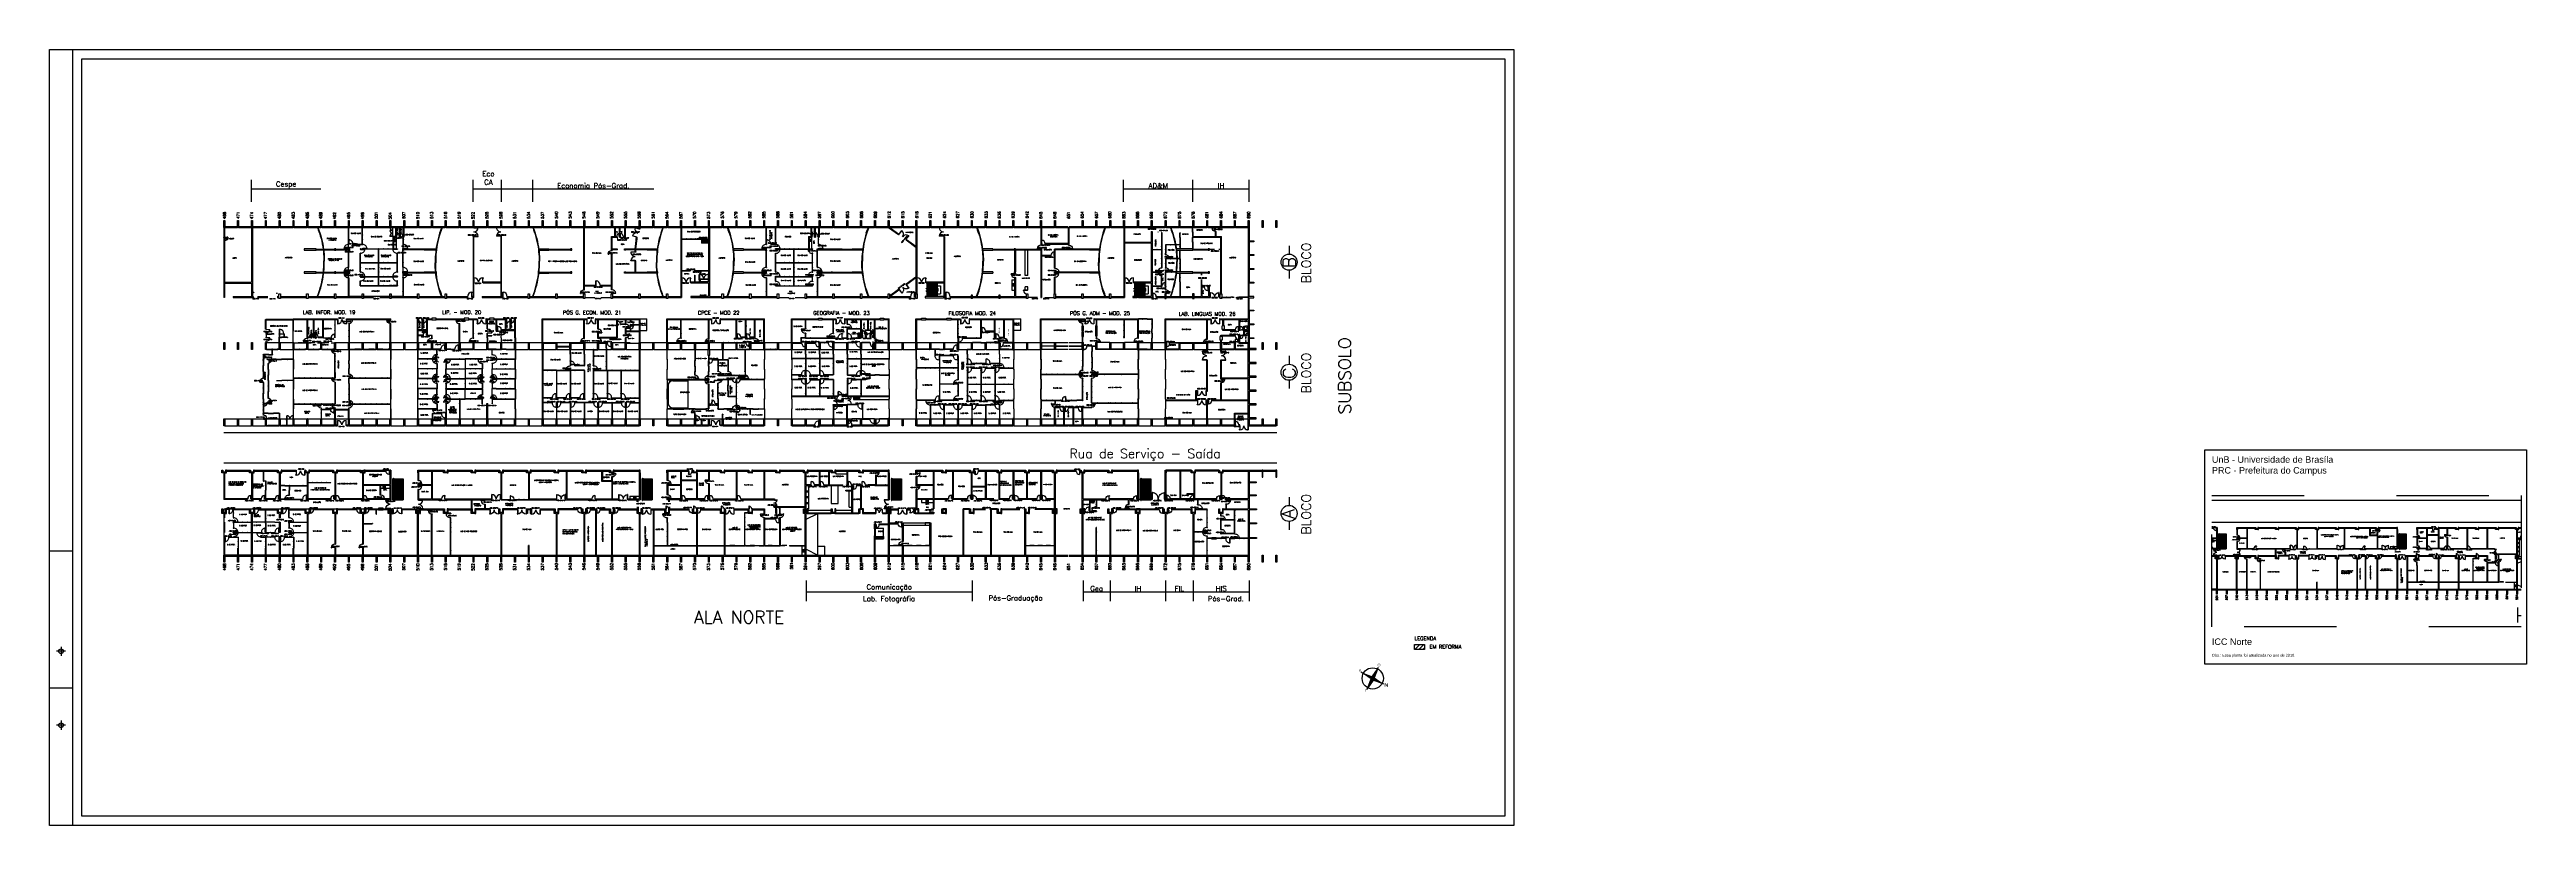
# Paper-space layout 'Layout1' of a CAD drawing. Extents: x 3.02 to 5.7, y 1 to 1.84.
# The model-space entities are those that its viewports show. They can reach past a viewport. Long polylines and large blocks are cut down to what shows.
import ezdxf
from ezdxf.enums import TextEntityAlignment as Align

# ---------------------------------------------------------------- set-up
doc = ezdxf.new("R2010")
doc.units = 0
doc.header["$LTSCALE"] = 0.01
doc.header["$MEASUREMENT"] = 0
doc.header["$PDMODE"] = 98
for name, pattern in [('DASHDOT', [1, 0.5, -0.25, 0, -0.25]), ('HIDDEN', [0.375, 0.25, -0.125]), ('HIDDEN2', [0.1875, 0.125, -0.0625])]:
    doc.linetypes.add(name, pattern=pattern)
doc.layers.get('0').update_dxf_attribs({"linetype": 'CONTINUOUS'})
doc.layers.get('DEFPOINTS').update_dxf_attribs({"linetype": 'CONTINUOUS'})
for name, color, linetype in [('1', 1, 'CONTINUOUS'), ('2', 2, 'CONTINUOUS'), ('3', 3, 'CONTINUOUS'), ('ALV', 2, 'CONTINUOUS'), ('APSAN', 1, 'CONTINUOUS'), ('AR-ALV', 144, 'CONTINUOUS'), ('AR-ESQ-EXI', 7, 'CONTINUOUS'), ('AR-PIS', 1, 'CONTINUOUS'), ('AR-POR', 1, 'CONTINUOUS'), ('AR-REV', 111, 'CONTINUOUS'), ('BANC', 2, 'CONTINUOUS'), ('BANCADAS', 2, 'CONTINUOUS'), ('CARIMBO', 7, 'CONTINUOUS'), ('CENTRO_DE_CUSTO', 1, 'CONTINUOUS'), ('DIV', 2, 'CONTINUOUS'), ('DT-PRJ', 1, 'HIDDEN'), ('ESC', 1, 'CONTINUOUS'), ('ESQ', 1, 'CONTINUOUS'), ('ESTR', 3, 'CONTINUOUS'), ('JANELA', 1, 'CONTINUOUS'), ('LAYOUT-ANF', 1, 'CONTINUOUS'), ('MACANETA', 2, 'CONTINUOUS'), ('MARCO', 3, 'CONTINUOUS'), ('MARGEM', 1, 'CONTINUOUS'), ('MAÇANETA', 2, 'CONTINUOUS'), ('NOPILAR1', 2, 'CONTINUOUS'), ('PEÇAS', 1, 'CONTINUOUS'), ('PISO', 1, 'CONTINUOUS'), ('PORTA', 2, 'CONTINUOUS'), ('PROJ', 1, 'HIDDEN2'), ('REFORMA', 1, 'CONTINUOUS'), ('SIMB', 1, 'CONTINUOUS'), ('SOLEIRA', 1, 'CONTINUOUS'), ('TEXTO', 2, 'CONTINUOUS'), ('TEXTO-ENDEREÇO', 2, 'CONTINUOUS'), ('TXT-END-EXTERNO', 2, 'CONTINUOUS'), ('TXT-IDENTIFICAÇÃO', 4, 'CONTINUOUS'), ('USO', 2, 'CONTINUOUS'), ('VP', 7, 'CONTINUOUS'), ('ÁREA', 2, 'CONTINUOUS')]:
    doc.layers.add(name, color=color, linetype=linetype)
doc.layers.get('0').freeze()
doc.layers.get('VP').off()
doc.layers.get('VP').freeze()
doc.styles.add('1', font='romans.shx')
doc.styles.add('ARIAL', font='')
doc.styles.add('FONTE', font='FONTE.shx', dxfattribs={"height": 0.4})
doc.styles.add('LEGENDA', font='romans.shx', dxfattribs={"height": 0.2})
doc.styles.add('NOPILAR', font='simplex.shx', dxfattribs={"height": 0.6})
doc.styles.add('UNB-100', font='simplex.shx', dxfattribs={"height": 0.2})
doc.styles.add('UNB-100-1', font='simplex.shx', dxfattribs={"height": 0.2})
doc.styles.add('UNB1-100', font='simplex.shx', dxfattribs={"height": 0.2})
doc.styles.get('ARIAL').set_extended_font_data('Arial Black')
doc.dimstyles.new('1-600', dxfattribs={"dimtxt": 1.1, "dimasz": 2.5, "dimexe": 2, "dimexo": 4, "dimgap": 0.2, "dimtad": 1, "dimdec": 0, "dimzin": 4, "dimdsep": 46, "dimlunit": 6, "dimtxsty": '1', "dimblk1": 'NONE', "dimblk2": 'NONE', "dimsah": 1, "dimcen": 0, "dimclrd": 2, "dimclre": 2, "dimclrt": 2, "dimadec": 0, "dimazin": 0, "dimtfac": 1, "dimtdec": 0, "dimtmove": 2, "dimatfit": 3, "dimldrblk": 'NONE', "dimfxl": 1, "dimtolj": 1, "dimtzin": 0, "dimarcsym": 0})
doc.dimstyles.get("Standard").update_dxf_attribs({"dimtxt": 0.18, "dimasz": 0.18, "dimexe": 0.18, "dimexo": 0.0625, "dimgap": 0.09, "dimtad": 0, "dimtih": 1, "dimtoh": 1, "dimdec": 4, "dimzin": 0, "dimdsep": 46, "dimtxsty": 'Standard', "dimcen": 0.09, "dimadec": 0, "dimazin": 0, "dimtfac": 1, "dimtdec": 4, "dimtofl": 0, "dimtmove": 0, "dimatfit": 3, "dimfxl": 1, "dimtolj": 1, "dimtzin": 0, "dimarcsym": 0})

# ---------------------------------------------------------------- blocks, each defined once
blk = doc.blocks.new('A0-EXT')
at = {"layer": 'MARGEM'}
for p, q in [((0.4912, 0.84), (0.4912, 0)), ((0.4912, 0.297), (0.4662, 0.297)), ((0.4837, 0.1885), (0.4737, 0.1885)), ((0.4787, 0.1935), (0.4787, 0.1835)), ((0.4912, 0.1485), (0.4662, 0.1485)), ((0.4837, 0.1085), (0.4737, 0.1085)), ((0.4787, 0.1135), (0.4787, 0.1035))]:
    blk.add_line(p, q, dxfattribs=at)
blk.add_lwpolyline([(0.4662, 0.84), (2.053, 0.84), (2.053, 0), (0.4662, 0)], close=True, dxfattribs=at)
at = {"layer": 'MARGEM', "color": 2}
blk.add_lwpolyline([(2.043, 0.01), (0.5012, 0.01), (0.5012, 0.83), (2.043, 0.83)], close=True, dxfattribs=at)
at = {"layer": 'MARGEM'}
for centre in [(0.4787, 0.1885), (0.4787, 0.1085)]:
    blk.add_circle(centre, 0.00253, dxfattribs=at)
blk = doc.blocks.new('SIMBOLO')
at = {"layer": 'SIMB'}
for p, q in [((4.57, 0.2), (0, 0)), ((2.06, 0.3), (2.51, -0.1)), ((2.49, 0.32), (2.08, -0.12)), ((2.38, -2.18), (2.18, 2.38))]:
    blk.add_line(p, q, dxfattribs=at)
at = {"layer": 'SIMB', "color": 3}
for p, q in [((0.38, 0.02), (2.06, 0.3)), ((2.08, -0.12), (0.38, 0.02)), ((2.06, 0.3), (2.2, 2.01)), ((2.2, 2.01), (2.49, 0.32)), ((2.49, 0.32), (4.2, 0.18)), ((4.2, 0.18), (2.51, -0.1)), ((2.37, -1.82), (2.08, -0.12)), ((2.51, -0.1), (2.37, -1.82))]:
    blk.add_line(p, q, dxfattribs=at)
at = {"layer": 'SIMB'}
blk.add_circle((2.29, 0.1), 1.92, dxfattribs=at)
at = {"layer": 'CARIMBO', "color": 3, "ltscale": 0.35, "style": 'ARIAL'}
blk.add_text('N', height=0.6, rotation=30.1342, dxfattribs=at).set_placement((5.14, 0.07), align=Align.CENTER)
at = {"layer": 'SIMB', "color": 3, "style": 'FONTE'}
for s, p in [('S', (-0.23, -0.06)), ('O', (2.17, 2.55)), ('L', (2.47, -2.58))]:
    blk.add_text(s, height=0.486, rotation=30.1342, dxfattribs=at).set_placement(p, align=Align.CENTER)
blk = doc.blocks.new('Norte')
at = {"rotation": 272.7838322174352}
blk.add_blockref('SIMBOLO', (-0.21, 2.28), dxfattribs=at)
blk = doc.blocks.new('DIVMT-SSN')
for p, q in [((-0.03, 0.01), (-0.03, 0.03)), ((-0.01, 0.03), (-0.03, 0.03)), ((-0.03, 0.01), (-0.02, 0.01)), ((-0.02, -0.01), (-0.02, 0.01)), ((-0.01, 0.02), (-0.01, 0.03)), ((0.01, 0.02), (-0.01, 0.02)), ((-0.01, 0), (0, 0)), ((0, 0), (-0.01, 0)), ((0, 0), (0, -0.01)), ((0, -0.01), (0, 0)), ((0.01, 0.03), (0.03, 0.03)), ((0.01, 0.02), (0.01, 0.03)), ((0.03, 0.01), (0.02, 0.01)), ((0.02, -0.01), (0.02, 0.01)), ((0.03, 0.01), (0.03, 0.03)), ((-0.03, -0.01), (-0.03, -0.03)), ((-0.03, -0.01), (-0.02, -0.01)), ((-0.03, -0.03), (-0.03, -0.97)), ((-0.03, -0.03), (-0.01, -0.03)), ((-0.01, -0.03), (-0.03, -0.03)), ((0.03, -0.03), (-0.03, -0.03)), ((-0.03, -0.03), (-0.01, -0.03)), ((0.03, -0.97), (-0.03, -0.97)), ((-0.01, -0.02), (-0.01, -0.03)), ((-0.01, -0.02), (0.01, -0.02)), ((-0.01, -0.02), (-0.01, -0.03)), ((0.01, -0.02), (-0.01, -0.02)), ((-0.01, -0.98), (-0.01, -0.97)), ((-0.01, -0.98), (0.01, -0.98)), ((0.01, -1), (-0.01, -1)), ((0, -0.03), (-0.01, -0.03)), ((0, -0.97), (-0.01, -0.97)), ((0, -0.99), (0, -1.01)), ((0, -1.02), (0, -1.02)), ((0.01, -0.02), (0.01, -0.03)), ((0.01, -0.02), (0.01, -0.03)), ((0.03, -0.03), (0.01, -0.03)), ((0.01, -0.98), (0.01, -0.97)), ((0.03, -0.01), (0.02, -0.01)), ((0.03, -0.01), (0.03, -0.03)), ((0.03, -0.03), (0.03, -0.97))]:
    blk.add_line(p, q)
blk = doc.blocks.new('PILINT-SSN')
for points in [[(0.2, 0), (0.2, -0.6), (0, -0.6), (0, 0)], [(1, 0), (0.8, 0), (0.8, -0.6), (1, -0.6)], [(0, -8.39), (0.2, -8.39), (0.2, -9.39), (0, -9.39)], [(0.8, -8.39), (0.8, -9.39), (1, -9.39), (1, -8.39)]]:
    blk.add_lwpolyline(points, close=True)
blk = doc.blocks.new('PILAR-SSN')
for points in [[(0.2, 0), (0.2, -1.5), (0, -1.5), (0, 0)], [(0.2, -26.45), (0.2, -27.95), (0, -27.95), (0, -26.45)], [(0.2, -42.96), (0.2, -44.46), (0, -44.46), (0, -42.96)], [(0.2, -72.47), (0.2, -73.97), (0, -73.97), (0, -72.47)]]:
    blk.add_lwpolyline(points, close=True)
blk = doc.blocks.new('PD80-SSN')
for p, q in [((-0.78, 0.01), (-0.78, -0.03)), ((-0.78, 0.01), (-0.69, 0.01)), ((-0.69, 0), (-0.69, 0.01)), ((-0.07, 0), (0.07, 0)), ((-0.07, 0), (-0.07, -0.02)), ((0.07, -0.03), (0.07, 0)), ((-0.82, -0.06), (-0.82, -0.03)), ((-0.08, -0.03), (-0.82, -0.03)), ((-0.08, -0.06), (-0.82, -0.06)), ((-0.78, -0.1), (-0.78, -0.06)), ((-0.78, -0.1), (-0.69, -0.1)), ((-0.77, 0), (-0.77, -0.03)), ((-0.77, 0), (-0.69, 0)), ((-0.77, -0.09), (-0.77, -0.06)), ((-0.77, -0.09), (-0.69, -0.09)), ((-0.69, -0.09), (-0.69, -0.1)), ((-0.08, -0.03), (-0.08, -0.06)), ((-0.07, -0.02), (-0.04, -0.02)), ((-0.07, -0.78), (-0.04, -0.78)), ((-0.07, -0.8), (-0.07, -0.78)), ((-0.07, -0.8), (0.07, -0.8)), ((-0.07, -0.8), (0.07, -0.8)), ((-0.04, -0.03), (-0.04, -0.02)), ((-0.04, -0.03), (0.07, -0.03)), ((-0.04, -0.77), (0.07, -0.77)), ((-0.04, -0.77), (-0.04, -0.78)), ((0.07, -0.77), (0.07, -0.8))]:
    blk.add_line(p, q)
blk.add_arc((-0.09, -0.03), 0.731, 182.6571, 270)
blk = doc.blocks.new('PTDP-SSN')
at = {"color": 2}
for p, q in [((0.05, 0.075), (0, 0.075)), ((0, 0.075), (0, -0.075)), ((0.05, 0.04), (0.05, 0.075)), ((0.06, 0.04), (0.05, 0.04)), ((0.055, 1.015), (0.09, 1.015)), ((0.055, 0.075), (0.055, 1.015)), ((0.055, 0.075), (0.09, 0.075)), ((0.06, -0.075), (0.06, 0.04)), ((0.09, 0.075), (0.09, 1.015)), ((1.91, 0.075), (1.91, 1.015)), ((1.945, 1.015), (1.91, 1.015)), ((1.945, 0.075), (1.91, 0.075)), ((1.94, -0.075), (1.94, 0.04)), ((1.94, 0.04), (1.95, 0.04)), ((1.945, 0.075), (1.945, 1.015)), ((1.95, 0.04), (1.95, 0.075)), ((1.95, 0.075), (2, 0.075)), ((2, 0.075), (2, -0.075)), ((0, -0.075), (0.06, -0.075)), ((2, -0.075), (1.94, -0.075))]:
    blk.add_line(p, q, dxfattribs=at)
at = {"color": 1}
for centre, start, end in [((0.055, 0.075), 0, 90), ((1.945, 0.075), 90, 180)]:
    blk.add_arc(centre, 0.94, start, end, dxfattribs=at)
blk = doc.blocks.new('PE80-SSN')
at = {"color": 2}
for p, q in [((0.07, 0), (-0.07, 0)), ((-0.07, -0.03), (-0.07, 0)), ((0.07, 0), (0.07, -0.02)), ((0.04, -0.03), (-0.07, -0.03)), ((0.07, -0.02), (0.04, -0.02)), ((0.04, -0.03), (0.04, -0.02)), ((0.08, -0.03), (0.82, -0.03)), ((0.08, -0.03), (0.08, -0.06)), ((0.08, -0.06), (0.82, -0.06)), ((0.82, -0.06), (0.82, -0.03))]:
    blk.add_line(p, q, dxfattribs=at)
at = {"color": 1}
for p, q in [((0.78, 0.01), (0.69, 0.01)), ((0.69, 0), (0.69, 0.01)), ((0.78, 0.01), (0.78, -0.03)), ((0.77, 0), (0.69, 0)), ((0.77, -0.09), (0.69, -0.09)), ((0.69, -0.09), (0.69, -0.1)), ((0.78, -0.1), (0.69, -0.1)), ((0.77, 0), (0.77, -0.03)), ((0.77, -0.09), (0.77, -0.06)), ((0.78, -0.1), (0.78, -0.06))]:
    blk.add_line(p, q, dxfattribs=at)
for p, q in [((0.04, -0.77), (-0.07, -0.77)), ((-0.07, -0.77), (-0.07, -0.8)), ((0.07, -0.8), (-0.07, -0.8)), ((0.07, -0.8), (-0.07, -0.8)), ((0.04, -0.77), (0.04, -0.78)), ((0.07, -0.78), (0.04, -0.78)), ((0.07, -0.8), (0.07, -0.78))]:
    blk.add_line(p, q)
blk.add_arc((0.09, -0.03), 0.731, 270, 357.3429, dxfattribs=at)
blk = doc.blocks.new('PDV2D-SSN')
for p, q in [((-0.95, 0.05), (-0.97, 0.05)), ((-0.97, 0.05), (-0.97, 0.03)), ((-0.97, 0.04), (-0.97, -0.03)), ((-0.95, 0.02), (-0.95, 0.05)), ((-0.95, 0.02), (-0.94, 0.02)), ((-0.94, -0.05), (-0.94, 0.02)), ((-0.14, 0.83), (-0.15, 0.83)), ((-0.11, 0.96), (-0.08, 0.96)), ((-0.05, 0.02), (-0.06, 0.02)), ((-0.06, -0.05), (-0.06, 0.02)), ((-0.05, 0.05), (-0.03, 0.05)), ((-0.05, 0.02), (-0.05, 0.05)), ((-0.03, 0.05), (-0.03, -0.05)), ((-0.97, -0.03), (-0.97, -0.05)), ((-0.97, -0.05), (-0.94, -0.05)), ((-0.03, -0.05), (-0.06, -0.05))]:
    blk.add_line(p, q)
at = {"color": 2}
for p, q in [((-0.15, 0.92), (-0.11, 0.92)), ((-0.15, 0.92), (-0.15, 0.83)), ((-0.14, 0.91), (-0.11, 0.91)), ((-0.14, 0.91), (-0.14, 0.83)), ((-0.11, 0.05), (-0.11, 0.96)), ((-0.08, 0.05), (-0.11, 0.05)), ((-0.08, 0.05), (-0.08, 0.96)), ((-0.03, 0.92), (-0.07, 0.92)), ((-0.04, 0.91), (-0.07, 0.91)), ((-0.04, 0.91), (-0.04, 0.83)), ((-0.04, 0.83), (-0.03, 0.83)), ((-0.03, 0.92), (-0.03, 0.83))]:
    blk.add_line(p, q, dxfattribs=at)
at = {"color": 1}
blk.add_arc((-0.08, 0.1), 0.865, 91.988, 183.3214, dxfattribs=at)
blk = doc.blocks.new('MTINI-SSN')
for p, q in [((-0.03, 0.01), (-0.03, 0.03)), ((-0.03, 0.03), (-0.01, 0.03)), ((-0.03, 0.01), (-0.02, 0.01)), ((-0.02, 0), (-0.02, 0.01)), ((0, 0), (-0.02, 0)), ((-0.01, 0.02), (-0.01, 0.03)), ((0.01, 0.02), (-0.01, 0.02)), ((0.01, 0), (-0.01, 0)), ((0, -0.01), (0, 0.01)), ((0.02, 0), (0, 0)), ((0.01, 0.02), (0.01, 0.03)), ((0.03, 0.03), (0.01, 0.03)), ((0.03, 0.01), (0.02, 0.01)), ((0.02, 0), (0.02, 0.01)), ((0.03, 0.01), (0.03, 0.03))]:
    blk.add_line(p, q)
blk = doc.blocks.new('MTT-SSN')
for p, q in [((-0.0051, 0), (0.0051, 0)), ((0, -0.0051), (0, 0.0051))]:
    blk.add_line(p, q)
blk.add_lwpolyline([(-0.008, 0.03), (-0.008, 0.02), (0.008, 0.02), (0.008, 0.03), (0.03, 0.03), (0.03, 0.006), (0.0205, 0.006), (0.0205, -0.006), (0.03, -0.006), (0.03, -0.03), (0.008, -0.03), (0.008, -0.02), (-0.008, -0.02), (-0.008, -0.03), (-0.03, -0.03), (-0.03, -0.006), (-0.0185, -0.006), (-0.0185, 0.006), (-0.03, 0.006), (-0.03, 0.03)], close=True)
blk = doc.blocks.new('DIV-SSN')
for p, q in [((-0.01, 0), (0, 0)), ((0, 0), (0, -0.01)), ((-0.03, -0.03), (-0.03, -0.97)), ((0.03, -0.03), (-0.03, -0.03)), ((-0.01, -0.03), (-0.03, -0.03)), ((-0.03, -0.03), (-0.01, -0.03)), ((0.03, -0.97), (-0.03, -0.97)), ((-0.01, -0.02), (0.01, -0.02)), ((-0.01, -0.02), (0, -0.02)), ((-0.01, -0.02), (-0.01, -0.03)), ((-0.01, -0.02), (-0.01, -0.03)), ((-0.01, -0.98), (-0.01, -0.97)), ((-0.01, -0.98), (0.01, -0.98)), ((0.01, -1), (-0.01, -1)), ((0, -0.02), (0, -0.03)), ((0, -0.03), (-0.01, -0.03)), ((0, -0.03), (-0.01, -0.03)), ((0, -0.97), (-0.01, -0.97)), ((0, -0.99), (0, -1.01)), ((0.01, -0.02), (0.01, -0.03)), ((0.01, -0.98), (0.01, -0.97)), ((0.03, -0.03), (0.03, -0.97))]:
    blk.add_line(p, q)
blk = doc.blocks.new('DIVINI-SSN')
for p, q in [((-0.02, 0), (-0.02, -0.01)), ((-0.02, 0), (0.02, 0)), ((0, 0.01), (0, -0.01)), ((0.02, 0), (0.02, -0.01)), ((-0.03, -0.01), (-0.02, -0.01)), ((-0.03, -0.01), (-0.03, -0.03)), ((-0.03, -0.03), (-0.01, -0.03)), ((-0.03, -0.03), (0.03, -0.03)), ((-0.01, -0.03), (-0.03, -0.03)), ((-0.03, -0.98), (-0.03, -0.03)), ((-0.03, -0.98), (0.03, -0.98)), ((-0.01, -0.02), (-0.01, -0.03)), ((0.01, -0.02), (-0.01, -0.02)), ((-0.01, -0.02), (0.01, -0.02)), ((-0.01, -0.02), (-0.01, -0.03)), ((-0.01, -0.02), (-0.01, -0.03)), ((0.01, -0.98), (-0.01, -0.98)), ((-0.01, -0.98), (-0.01, -0.98)), ((0.01, -1.01), (-0.01, -1.01)), ((0, -0.02), (0, -0.02)), ((0, -1), (0, -1.02)), ((0.01, -0.02), (0.01, -0.03)), ((0.01, -0.02), (0.01, -0.03)), ((0.01, -0.02), (0.01, -0.03)), ((0.03, -0.03), (0.01, -0.03)), ((0.01, -0.03), (0.03, -0.03)), ((0.01, -0.98), (0.01, -0.98)), ((0.03, -0.98), (0.01, -0.98)), ((0.03, -0.01), (0.02, -0.01)), ((0.03, -0.01), (0.03, -0.03)), ((0.03, -0.98), (0.03, -0.03))]:
    blk.add_line(p, q)
blk = doc.blocks.new('ESCASS-SSN')
at = {"layer": 'ESC'}
for p, q in [((-2.66, -1.89), (-2.66, -4.25)), ((-0.6, -1.89), (-2.66, -1.89)), ((-0.6, -2.14), (-2.66, -2.14)), ((-0.6, -2.39), (-2.66, -2.39)), ((-0.6, -2.64), (-2.66, -2.64)), ((-0.6, -2.89), (-2.66, -2.89)), ((-0.4, -3.14), (-2.66, -4.64)), ((-0.6, -3.14), (-2.66, -3.14)), ((-0.78, -3.39), (-2.66, -3.39)), ((-1.15, -3.64), (-2.66, -3.64)), ((-1.53, -3.89), (-2.66, -3.89)), ((-1.91, -4.14), (-2.66, -4.14)), ((-2.28, -4.39), (-2.66, -4.39)), ((-0.6, -1.74), (-0.6, -3.27)), ((-0.5, -1.74), (-0.6, -1.74)), ((-0.5, -1.74), (-0.5, -3.2)), ((-0.4, -1.89), (-0.5, -1.89)), ((-0.4, -2.14), (-0.5, -2.14)), ((-0.4, -2.39), (-0.5, -2.39)), ((-0.4, -2.64), (-0.5, -2.64)), ((-0.4, -2.89), (-0.5, -2.89)), ((-0.4, -3.14), (-0.5, -3.14)), ((-0.4, -1.89), (-0.4, -3.14))]:
    blk.add_line(p, q, dxfattribs=at)
at = {"layer": 'ESC', "linetype": 'HIDDEN2'}
for p, q in [((-2.66, -4.27), (-2.66, -6.39)), ((-0.6, -4.64), (-2.66, -4.64)), ((-0.6, -4.89), (-2.66, -4.89)), ((-0.6, -5.14), (-2.66, -5.14)), ((-0.6, -4.39), (-2.28, -4.39)), ((-0.6, -4.14), (-1.91, -4.14)), ((-0.6, -3.89), (-1.53, -3.89)), ((-0.6, -3.64), (-1.15, -3.64)), ((-0.6, -3.39), (-0.78, -3.39)), ((-0.6, -3.27), (-0.6, -6.54)), ((-0.5, -3.2), (-0.5, -6.54)), ((-0.4, -3.39), (-0.5, -3.39)), ((-0.4, -3.64), (-0.5, -3.64)), ((-0.4, -3.89), (-0.5, -3.89)), ((-0.4, -4.14), (-0.5, -4.14)), ((-0.4, -4.39), (-0.5, -4.39)), ((-0.4, -4.64), (-0.5, -4.64)), ((-0.4, -4.89), (-0.5, -4.89)), ((-0.4, -5.14), (-0.5, -5.14)), ((-0.4, -3.14), (-0.4, -6.39)), ((-0.6, -5.39), (-2.66, -5.39)), ((-0.6, -5.64), (-2.66, -5.64)), ((-0.6, -5.89), (-2.66, -5.89)), ((-0.6, -6.14), (-2.66, -6.14)), ((-0.6, -6.39), (-2.66, -6.39)), ((-0.5, -6.54), (-0.6, -6.54)), ((-0.4, -5.39), (-0.5, -5.39)), ((-0.4, -5.64), (-0.5, -5.64)), ((-0.4, -5.89), (-0.5, -5.89)), ((-0.4, -6.14), (-0.5, -6.14)), ((-0.4, -6.39), (-0.5, -6.39))]:
    blk.add_line(p, q, dxfattribs=at)
blk = doc.blocks.new('ESCASSN-SSN')
at = {"layer": 'ALV', "xscale": -1}
blk.add_blockref('ESCASS-SSN', (0, 0), dxfattribs=at)
blk = doc.blocks.new('A$C73356FFD')
at = {"layer": 'DIV'}
for p, q in [((0.02, 0.06), (0, 0.06)), ((0, 0.06), (0, 0.04)), ((0, 0.04), (0, 0.06)), ((0, 0.06), (0, 0.04)), ((0.01, 0.04), (0, 0.04)), ((0.01, 0.04), (0, 0.04)), ((0.01, 0.02), (0, 0.02)), ((0.01, 0.02), (0, 0.02)), ((0, 0), (0, 0.02)), ((0.01, 0.02), (0.01, 0.04)), ((0.01, 0.04), (0.01, 0.02)), ((0.02, 0.06), (0.02, 0.05)), ((0.02, 0.05), (0.04, 0.05)), ((0.02, 0.03), (0.04, 0.03)), ((0.04, 0.03), (0.02, 0.03)), ((0.02, 0.01), (0.04, 0.01)), ((0.02, 0), (0.02, 0.01)), ((0.03, 0.02), (0.03, 0.04)), ((0.03, 0.04), (0.03, 0.02)), ((0.04, 0.06), (0.04, 0.05)), ((0.04, 0.06), (0.06, 0.06)), ((0.04, 0), (0.04, 0.01)), ((0.05, 0.02), (0.05, 0.04)), ((0.05, 0.04), (0.06, 0.04)), ((0.05, 0.02), (0.06, 0.02)), ((0.06, 0.04), (0.06, 0.06)), ((0.06, 0.02), (0.06, 0)), ((0.02, 0), (0, 0)), ((0.04, 0), (0.06, 0))]:
    blk.add_line(p, q, dxfattribs=at)
blk = doc.blocks.new('PDV2E-SSN')
at = {"layer": 'DIV'}
for p, q in [((0.03, 0.92), (0.03, 0.83)), ((0.03, 0.92), (0.07, 0.92)), ((0.04, 0.83), (0.03, 0.83)), ((0.03, 0.05), (0.03, -0.05)), ((0.05, 0.05), (0.03, 0.05)), ((0.04, 0.91), (0.04, 0.83)), ((0.04, 0.91), (0.07, 0.91)), ((0.05, 0.02), (0.05, 0.05)), ((0.05, 0.02), (0.06, 0.02)), ((0.06, -0.05), (0.06, 0.02)), ((0.08, 0.05), (0.08, 0.96)), ((0.11, 0.96), (0.08, 0.96)), ((0.08, 0.05), (0.11, 0.05)), ((0.11, 0.05), (0.11, 0.96)), ((0.15, 0.92), (0.11, 0.92)), ((0.14, 0.91), (0.11, 0.91)), ((0.14, 0.91), (0.14, 0.83)), ((0.14, 0.83), (0.15, 0.83)), ((0.15, 0.92), (0.15, 0.83)), ((0.95, 0.02), (0.94, 0.02)), ((0.94, -0.05), (0.94, 0.02)), ((0.95, 0.02), (0.95, 0.05)), ((0.95, 0.05), (0.97, 0.05)), ((0.97, 0.05), (0.97, 0.03)), ((0.97, 0.04), (0.97, -0.03)), ((0.03, -0.05), (0.06, -0.05)), ((0.97, -0.05), (0.94, -0.05)), ((0.97, -0.03), (0.97, -0.05))]:
    blk.add_line(p, q, dxfattribs=at)
at = {"layer": 'DIV', "color": 1}
blk.add_arc((0.08, 0.1), 0.865, 356.6786, 90, dxfattribs=at)
blk = doc.blocks.new('DIV12-SSN')
for p, q in [((-0.01, 0), (0.01, 0)), ((0, -0.01), (0, 0.01)), ((0.02, 0.02), (0.03, 0.02)), ((0.02, 0.02), (0.03, 0.02)), ((0.02, 0.02), (0.02, 0.02)), ((0.03, 0.03), (1.17, 0.03)), ((0.03, 0.03), (0.04, 0.03)), ((0.03, 0.02), (0.03, 0.03)), ((0.03, -0.03), (0.03, 0.03)), ((0.03, -0.02), (0.03, 0.02)), ((0.04, 0.03), (0.04, 0.03)), ((1.16, 0.03), (1.16, 0.03)), ((1.17, 0.03), (1.16, 0.03)), ((1.17, 0.02), (1.17, 0.03)), ((1.17, -0.03), (1.17, 0.03)), ((1.18, 0.02), (1.17, 0.02)), ((1.18, 0.02), (1.17, 0.02)), ((1.17, -0.02), (1.17, 0.02)), ((1.18, 0.02), (1.18, 0.02)), ((1.19, 0), (1.21, 0)), ((1.2, -0.01), (1.2, 0.01)), ((0.02, -0.02), (0.03, -0.02)), ((0.02, -0.02), (0.03, -0.02)), ((0.02, -0.02), (0.02, -0.02)), ((0.03, -0.03), (0.03, -0.02)), ((0.03, -0.03), (1.17, -0.03)), ((0.03, -0.03), (0.04, -0.03)), ((0.04, -0.03), (0.04, -0.03)), ((1.16, -0.03), (1.16, -0.03)), ((1.17, -0.03), (1.16, -0.03)), ((1.18, -0.02), (1.17, -0.02)), ((1.18, -0.02), (1.17, -0.02)), ((1.17, -0.03), (1.17, -0.02)), ((1.18, -0.02), (1.18, -0.02))]:
    blk.add_line(p, q)
blk = doc.blocks.new('PISOANF-SSN')
for p, q in [((0, 0), (-0.22, -0.6)), ((-1.28, -5.3), (-1.32, -5.8)), ((-1.22, -4.8), (-1.28, -5.3)), ((-1.14, -4.2), (-1.22, -4.8)), ((-1.03, -3.6), (-1.14, -4.2)), ((-0.91, -3), (-1.03, -3.6)), ((-0.77, -2.4), (-0.91, -3)), ((-0.6, -1.8), (-0.77, -2.4)), ((-0.43, -1.2), (-0.6, -1.8)), ((-0.22, -0.6), (-0.43, -1.2)), ((-1.37, -7.11), (-1.38, -7.61)), ((-1.37, -8.09), (-1.38, -7.59)), ((-1.36, -6.3), (-1.37, -6.8)), ((-1.37, -6.8), (-1.37, -7.11)), ((-1.36, -8.59), (-1.37, -8.09)), ((-1.32, -5.8), (-1.36, -6.3)), ((-1.32, -9.09), (-1.36, -8.59)), ((-1.28, -9.59), (-1.32, -9.09)), ((-1.22, -10.09), (-1.28, -9.59)), ((-1.14, -10.69), (-1.22, -10.09)), ((-1.03, -11.29), (-1.14, -10.69)), ((-0.91, -11.89), (-1.03, -11.29)), ((-0.77, -12.49), (-0.91, -11.89)), ((-0.6, -13.09), (-0.77, -12.49)), ((-0.43, -13.69), (-0.6, -13.09))]:
    blk.add_line(p, q)
blk.add_lwpolyline([(-0.22, -14.29), (-0.43, -13.69)], close=True)
blk.add_lwpolyline([(0, -14.89), (-0.22, -14.29)])
blk = doc.blocks.new('MTDIV-SSN')
for p, q in [((-0.0185, 0.0285), (-0.0285, 0.0285)), ((-0.0285, 0.0185), (-0.0285, 0.0285)), ((-0.0265, 0.0185), (-0.0285, 0.0185)), ((-0.0265, 0.0185), (-0.0265, 0.0265)), ((-0.0235, 0.0265), (-0.0265, 0.0265)), ((-0.0235, 0.0215), (-0.0235, 0.0265)), ((-0.0235, -0.0265), (-0.0235, 0.0265)), ((-0.0215, 0.0215), (-0.0235, 0.0215)), ((-0.0215, 0.0265), (-0.0215, 0.0235)), ((-0.0185, 0.0265), (-0.0215, 0.0265)), ((0.0215, 0.0235), (-0.0215, 0.0235)), ((-0.0215, 0.0215), (-0.0215, -0.0215)), ((0.0195, 0.0215), (-0.0195, 0.0215)), ((-0.0195, 0.0215), (-0.0195, -0.0195)), ((-0.0185, 0.0285), (-0.0185, 0.0265)), ((-0.0049, 0), (0.0049, 0)), ((0, 0.0049), (0, -0.0049)), ((0.0185, 0.0265), (0.0185, 0.0285)), ((0.0185, 0.0285), (0.0285, 0.0285)), ((0.0185, 0.0265), (0.0215, 0.0265)), ((0.0195, 0.0215), (0.0195, -0.0195)), ((0.0215, 0.0265), (0.0215, 0.0235)), ((0.0235, 0.0215), (0.0215, 0.0215)), ((0.0215, 0.0215), (0.0215, -0.0215)), ((0.0235, 0.0215), (0.0235, 0.0265)), ((0.0235, 0.0265), (0.0265, 0.0265)), ((0.0235, 0.0265), (0.0235, -0.0265)), ((0.0265, 0.0265), (0.0265, 0.0185)), ((0.0265, 0.0185), (0.0285, 0.0185)), ((0.0285, 0.0185), (0.0285, 0.0285)), ((-0.0285, -0.0185), (-0.0285, -0.0285)), ((-0.0265, -0.0185), (-0.0285, -0.0185)), ((-0.0185, -0.0285), (-0.0285, -0.0285)), ((-0.0265, -0.0265), (-0.0265, -0.0185)), ((-0.0235, -0.0265), (-0.0265, -0.0265)), ((-0.0235, -0.0215), (-0.0235, -0.0265)), ((-0.0075, -0.0215), (-0.0235, -0.0215)), ((-0.0215, -0.0265), (-0.0215, -0.0235)), ((0.0215, -0.0235), (-0.0215, -0.0235)), ((-0.0185, -0.0265), (-0.0215, -0.0265)), ((-0.0095, -0.0195), (-0.0195, -0.0195)), ((-0.0185, -0.0285), (-0.0185, -0.0265)), ((-0.0095, -0.0195), (-0.0095, -0.0115)), ((-0.0075, -0.0115), (-0.0095, -0.0115)), ((-0.0075, -0.0215), (-0.0075, -0.0115)), ((-0.0055, -0.0135), (-0.0075, -0.0135)), ((-0.0055, -0.0215), (-0.0055, -0.0135)), ((0.0055, -0.0215), (-0.0055, -0.0215)), ((0.0055, -0.0215), (0.0055, -0.0135)), ((0.0075, -0.0135), (0.0055, -0.0135)), ((0.0075, -0.0215), (0.0075, -0.0115)), ((0.0095, -0.0115), (0.0075, -0.0115)), ((0.0235, -0.0215), (0.0075, -0.0215)), ((0.0095, -0.0195), (0.0095, -0.0115)), ((0.0195, -0.0195), (0.0095, -0.0195)), ((0.0185, -0.0265), (0.0185, -0.0285)), ((0.0185, -0.0265), (0.0215, -0.0265)), ((0.0185, -0.0285), (0.0285, -0.0285)), ((0.0215, -0.0265), (0.0215, -0.0235)), ((0.0235, -0.0215), (0.0235, -0.0265)), ((0.0235, -0.0265), (0.0265, -0.0265)), ((0.0265, -0.0185), (0.0265, -0.0265)), ((0.0265, -0.0185), (0.0285, -0.0185)), ((0.0285, -0.0185), (0.0285, -0.0285))]:
    blk.add_line(p, q)
blk = doc.blocks.new('PLXD-SSN')
at = {"color": 2}
for p, q in [((-0.19, 0.73), (-0.23, 0.72)), ((-0.23, 0.67), (-0.23, 0.72)), ((-0.19, 0.68), (-0.23, 0.67)), ((-0.19, 0.71), (-0.19, 0.73)), ((-0.16, 0.71), (-0.19, 0.71)), ((-0.16, 0.69), (-0.19, 0.69)), ((-0.19, 0.68), (-0.19, 0.69)), ((-0.17, 0.78), (-0.11, 0.79)), ((-0.17, 0.79), (-0.16, 0.79)), ((-0.17, 0.79), (-0.17, 0.77)), ((-0.17, 0.78), (-0.1, 0.03)), ((-0.17, 0.77), (-0.17, 0.77)), ((-0.16, 0.79), (-0.16, 0.79)), ((-0.16, 0.79), (-0.16, 0.79)), ((-0.16, 0.79), (-0.16, 0.79)), ((-0.16, 0.79), (-0.13, 0.79)), ((-0.12, 0.8), (-0.13, 0.8)), ((-0.13, 0.8), (-0.13, 0.79)), ((-0.12, 0.8), (-0.12, 0.79)), ((-0.12, 0.79), (-0.11, 0.79)), ((-0.11, 0.79), (-0.05, 0.03)), ((-0.11, 0.79), (-0.11, 0.78)), ((-0.11, 0.78), (-0.11, 0.78)), ((-0.11, 0.72), (-0.08, 0.72)), ((-0.11, 0.7), (-0.08, 0.7)), ((-0.1, 0.03), (-0.11, 0.04)), ((-0.1, 0.04), (-0.11, 0.04)), ((-0.1, 0.03), (-0.05, 0.03)), ((-0.1, 0.03), (-0.09, 0.03)), ((-0.09, 0.02), (-0.09, 0.03)), ((-0.09, 0.03), (-0.06, 0.03)), ((-0.09, 0.02), (-0.09, 0.03)), ((-0.09, 0.02), (-0.09, 0.02)), ((-0.08, 0.74), (-0.04, 0.74)), ((-0.08, 0.72), (-0.08, 0.74)), ((-0.08, 0.69), (-0.08, 0.7)), ((-0.08, 0.69), (-0.04, 0.69)), ((-0.06, 0.03), (-0.06, 0.02)), ((-0.06, 0.02), (-0.06, 0.03)), ((-0.06, 0.03), (-0.06, 0.03)), ((-0.06, 0.03), (-0.04, 0.03)), ((-0.04, 0.03), (-0.05, 0.05)), ((-0.05, 0.05), (-0.05, 0.05)), ((-0.04, 0.69), (-0.04, 0.74))]:
    blk.add_line(p, q, dxfattribs=at)
for p, q in [((-0.01, 0), (0.01, 0)), ((0, 0.01), (0, -0.01))]:
    blk.add_line(p, q)
at = {"color": 1}
blk.add_arc((-0.06, 0.03), 0.764, 98.125, 182.1419, dxfattribs=at)
blk = doc.blocks.new('PLXE-SSN')
for p, q in [((-0.01, 0), (0.01, 0)), ((0, 0.01), (0, -0.01)), ((0.04, 0.69), (0.05, 0.74)), ((0.08, 0.69), (0.04, 0.69)), ((0.04, 0.03), (0.05, 0.04)), ((0.06, 0.03), (0.04, 0.03)), ((0.12, 0.79), (0.05, 0.03)), ((0.09, 0.74), (0.05, 0.74)), ((0.05, 0.04), (0.05, 0.04)), ((0.1, 0.03), (0.05, 0.03)), ((0.09, 0.03), (0.06, 0.03)), ((0.06, 0.02), (0.06, 0.03)), ((0.06, 0.02), (0.06, 0.03)), ((0.06, 0.02), (0.06, 0.02)), ((0.08, 0.69), (0.08, 0.7)), ((0.11, 0.7), (0.08, 0.7)), ((0.09, 0.72), (0.09, 0.74)), ((0.11, 0.72), (0.09, 0.72)), ((0.11, 0.02), (0.09, 0.03)), ((0.09, 0.02), (0.09, 0.03)), ((0.09, 0.02), (0.09, 0.03)), ((0.09, 0.02), (0.09, 0.02)), ((0.18, 0.78), (0.1, 0.03)), ((0.1, 0.04), (0.11, 0.04)), ((0.11, 0.02), (0.11, 0.04)), ((0.18, 0.78), (0.12, 0.79)), ((0.13, 0.79), (0.12, 0.79)), ((0.12, 0.79), (0.12, 0.78)), ((0.12, 0.78), (0.12, 0.78)), ((0.13, 0.79), (0.13, 0.79)), ((0.17, 0.79), (0.13, 0.79)), ((0.13, 0.79), (0.13, 0.79)), ((0.13, 0.79), (0.13, 0.79)), ((0.17, 0.79), (0.17, 0.79)), ((0.18, 0.78), (0.17, 0.79)), ((0.17, 0.79), (0.17, 0.79)), ((0.17, 0.79), (0.17, 0.79)), ((0.17, 0.71), (0.2, 0.71)), ((0.17, 0.69), (0.2, 0.69)), ((0.18, 0.78), (0.18, 0.77)), ((0.18, 0.77), (0.18, 0.77)), ((0.2, 0.71), (0.2, 0.72)), ((0.2, 0.72), (0.24, 0.72)), ((0.2, 0.68), (0.2, 0.69)), ((0.2, 0.68), (0.24, 0.67)), ((0.24, 0.67), (0.24, 0.72))]:
    blk.add_line(p, q)
blk.add_arc((0.06, 0.03), 0.764, 357.9063, 81.358)
blk = doc.blocks.new('MDIVMT-SSN')
for p, q in [((-0.03, 0.03), (-0.03, 0.006)), ((-0.008, 0.03), (-0.03, 0.03)), ((-0.0185, 0.006), (-0.03, 0.006)), ((-0.0185, -0.006), (-0.0185, 0.006)), ((-0.008, 0.03), (-0.008, 0.02)), ((-0.008, 0.02), (0.008, 0.02)), ((-0.0051, 0), (0.0051, 0)), ((-0.0051, 0), (0.0051, 0)), ((0, -0.0051), (0, 0.0051)), ((0, -0.0051), (0, 0.0051)), ((0.008, 0.03), (0.008, 0.02)), ((0.008, 0.03), (0.03, 0.03)), ((0.0205, 0.006), (0.03, 0.006)), ((0.0205, -0.006), (0.0205, 0.006)), ((0.0205, 0.006), (0.03, 0.006)), ((0.0205, -0.006), (0.0205, 0.006)), ((0.03, 0.03), (0.03, -0.03)), ((0.03, 0.03), (0.47, 0.03)), ((0.03, 0.006), (0.03, 0.03)), ((0.03, 0.009), (0.03, 0.027)), ((0.03, 0.005), (0.03, -0.005)), ((0.47, 0.03), (0.47, -0.03)), ((0.4795, 0.006), (0.47, 0.006)), ((0.47, 0.005), (0.47, -0.005)), ((0.4795, -0.006), (0.4795, 0.006)), ((0.4949, 0), (0.5051, 0)), ((0.5051, 0), (0.4949, 0)), ((0.5, -0.0051), (0.5, 0.0051)), ((-0.0185, -0.006), (-0.03, -0.006)), ((-0.03, -0.03), (-0.03, -0.006)), ((-0.008, -0.03), (-0.03, -0.03)), ((-0.008, -0.03), (-0.008, -0.02)), ((-0.008, -0.02), (0.008, -0.02)), ((0.008, -0.03), (0.008, -0.02)), ((0.008, -0.03), (0.03, -0.03)), ((0.0205, -0.006), (0.03, -0.006)), ((0.0205, -0.006), (0.03, -0.006)), ((0.03, -0.006), (0.03, -0.03)), ((0.03, -0.03), (0.03, -0.009)), ((0.03, -0.009), (0.03, -0.027)), ((0.03, -0.03), (0.47, -0.03)), ((0.4795, -0.006), (0.47, -0.006))]:
    blk.add_line(p, q)
blk = doc.blocks.new('ESQCE-SSN')
for p, q in [((0, 0), (0, -2.14)), ((0.2, 0), (0.2, -0.06)), ((0.2, -0.06), (0, -0.06)), ((0.03, -1.06), (0, -1.06)), ((0.03, -1.09), (0, -1.09)), ((0.03, -2.11), (0, -2.11)), ((0.03, -2.14), (0, -2.14)), ((0, -4.26), (0, -6.44)), ((0.1, -4.26), (0, -4.26)), ((0.1, -4.32), (0, -4.32)), ((0.03, -4.35), (0, -4.35)), ((0.03, -0.06), (0.03, -2.14)), ((0.03, -4.32), (0.03, -6.44)), ((0.07, -2.11), (0.07, -4.25)), ((0.07, -2.11), (0.1, -2.11)), ((0.07, -2.14), (0.1, -2.14)), ((0.1, -3.2), (0.07, -3.2)), ((0.1, -3.23), (0.07, -3.23)), ((0.07, -4.22), (0.1, -4.22)), ((0.07, -4.25), (0.1, -4.25)), ((0.1, -2.11), (0.1, -4.25)), ((0.1, -4.26), (0.1, -4.32)), ((0.03, -6.41), (0, -6.41)), ((0.03, -6.44), (0, -6.44)), ((0, -8.54), (0.03, -8.54)), ((0, -8.54), (0, -10.69)), ((0, -8.57), (0.03, -8.57)), ((0.03, -9.63), (0, -9.63)), ((0.03, -9.66), (0, -9.66)), ((0.03, -10.66), (0, -10.66)), ((0.1, -10.69), (0, -10.69)), ((0, -10.69), (0, -10.75)), ((0.03, -10.69), (0, -10.69)), ((0.03, -8.54), (0.03, -10.69)), ((0.1, -6.41), (0.07, -6.41)), ((0.07, -6.41), (0.07, -8.57)), ((0.1, -6.44), (0.07, -6.44)), ((0.1, -7.48), (0.07, -7.48)), ((0.1, -7.51), (0.07, -7.51)), ((0.1, -8.54), (0.07, -8.54)), ((0.07, -8.57), (0.1, -8.57)), ((0.1, -6.41), (0.1, -8.57)), ((0.1, -10.75), (0.1, -10.69)), ((0, -10.75), (0.1, -10.75)), ((0.03, -12.85), (0, -12.85)), ((0.03, -12.85), (0, -12.85)), ((0, -12.85), (0, -12.89)), ((0.03, -12.88), (0, -12.88)), ((0, -12.89), (0, -15.02)), ((0.03, -13.9), (0, -13.9)), ((0.03, -13.96), (0, -13.96)), ((0, -14.95), (0.2, -14.95)), ((0.03, -12.85), (0.03, -14.95)), ((0.1, -10.75), (0.07, -10.75)), ((0.07, -10.75), (0.07, -12.88)), ((0.1, -10.78), (0.07, -10.78)), ((0.1, -11.77), (0.07, -11.77)), ((0.1, -11.8), (0.07, -11.8)), ((0.1, -12.85), (0.07, -12.85)), ((0.1, -12.88), (0.07, -12.88)), ((0.1, -10.75), (0.1, -12.88)), ((0.2, -14.95), (0.2, -15.02))]:
    blk.add_line(p, q)
blk = doc.blocks.new('PD70-SSN')
for p, q in [((0, -0.05), (0, 0.05)), ((0.03, 0.05), (0, 0.05)), ((0.03, -0.02), (0.03, 0.05)), ((0.67, -0.02), (0.67, 0.05)), ((0.67, 0.05), (0.7, 0.05)), ((0.7, -0.05), (0.7, 0.05)), ((-0.01, -0.65), (-0.01, -0.56)), ((0, -0.56), (-0.01, -0.56)), ((-0.01, -0.65), (0.03, -0.65)), ((0, -0.05), (0.02, -0.05)), ((0, -0.64), (0, -0.56)), ((0, -0.64), (0.03, -0.64)), ((0.03, -0.02), (0.02, -0.02)), ((0.02, -0.05), (0.02, -0.02)), ((0.03, -0.06), (0.03, -0.69)), ((0.03, -0.06), (0.06, -0.06)), ((0.06, -0.69), (0.03, -0.69)), ((0.06, -0.06), (0.06, -0.69)), ((0.09, -0.64), (0.06, -0.64)), ((0.1, -0.65), (0.06, -0.65)), ((0.09, -0.64), (0.09, -0.56)), ((0.09, -0.56), (0.1, -0.56)), ((0.1, -0.65), (0.1, -0.56)), ((0.67, -0.02), (0.68, -0.02)), ((0.68, -0.05), (0.68, -0.02)), ((0.7, -0.05), (0.68, -0.05))]:
    blk.add_line(p, q)
blk.add_arc((0.06, -0.06), 0.63, 270, 0)
blk = doc.blocks.new('PE70-SSN')
for p, q in [((-0.67, 0.05), (-0.7, 0.05)), ((-0.7, -0.05), (-0.7, 0.05)), ((-0.67, -0.02), (-0.67, 0.05)), ((-0.03, 0.05), (0, 0.05)), ((-0.03, -0.02), (-0.03, 0.05)), ((0, -0.05), (0, 0.05)), ((-0.7, -0.05), (-0.68, -0.05)), ((-0.68, -0.05), (-0.68, -0.02)), ((-0.67, -0.02), (-0.68, -0.02)), ((-0.1, -0.65), (-0.1, -0.56)), ((-0.09, -0.56), (-0.1, -0.56)), ((-0.1, -0.65), (-0.06, -0.65)), ((-0.09, -0.64), (-0.09, -0.56)), ((-0.09, -0.64), (-0.06, -0.64)), ((-0.06, -0.06), (-0.06, -0.69)), ((-0.03, -0.06), (-0.06, -0.06)), ((-0.06, -0.69), (-0.03, -0.69)), ((-0.03, -0.02), (-0.02, -0.02)), ((-0.03, -0.06), (-0.03, -0.69)), ((0, -0.64), (-0.03, -0.64)), ((0.01, -0.65), (-0.03, -0.65)), ((-0.02, -0.05), (-0.02, -0.02)), ((0, -0.05), (-0.02, -0.05)), ((0, -0.64), (0, -0.56)), ((0, -0.56), (0.01, -0.56)), ((0.01, -0.65), (0.01, -0.56))]:
    blk.add_line(p, q)
blk.add_arc((-0.06, -0.06), 0.63, 180, 270)
blk = doc.blocks.new('ESQCD-SSN')
for p, q in [((0, 0), (0, -0.06)), ((0.2, 0), (0.2, -2.14)), ((0, -0.06), (0.2, -0.06)), ((0.1, -2.11), (0.1, -4.25)), ((0.13, -2.11), (0.1, -2.11)), ((0.13, -2.14), (0.1, -2.14)), ((0.1, -3.2), (0.13, -3.2)), ((0.1, -3.23), (0.13, -3.23)), ((0.13, -4.22), (0.1, -4.22)), ((0.13, -4.25), (0.1, -4.25)), ((0.1, -4.26), (0.1, -4.32)), ((0.1, -4.26), (0.2, -4.26)), ((0.1, -4.32), (0.2, -4.32)), ((0.13, -2.11), (0.13, -4.25)), ((0.17, -0.06), (0.17, -2.14)), ((0.17, -1.06), (0.2, -1.06)), ((0.17, -1.09), (0.2, -1.09)), ((0.17, -2.11), (0.2, -2.11)), ((0.17, -2.14), (0.2, -2.14)), ((0.17, -4.32), (0.17, -6.44)), ((0.17, -4.35), (0.2, -4.35)), ((0.2, -4.26), (0.2, -6.44)), ((0.1, -6.41), (0.1, -8.57)), ((0.1, -6.41), (0.13, -6.41)), ((0.1, -6.44), (0.13, -6.44)), ((0.1, -7.48), (0.13, -7.48)), ((0.1, -7.51), (0.13, -7.51)), ((0.1, -8.54), (0.13, -8.54)), ((0.13, -8.57), (0.1, -8.57)), ((0.1, -10.69), (0.2, -10.69)), ((0.1, -10.75), (0.1, -10.69)), ((0.13, -6.41), (0.13, -8.57)), ((0.17, -6.41), (0.2, -6.41)), ((0.17, -6.44), (0.2, -6.44)), ((0.2, -8.54), (0.17, -8.54)), ((0.17, -8.54), (0.17, -10.69)), ((0.2, -8.57), (0.17, -8.57)), ((0.17, -10.66), (0.2, -10.66)), ((0.17, -10.69), (0.2, -10.69)), ((0.2, -8.54), (0.2, -10.69)), ((0.2, -10.69), (0.2, -10.75)), ((0, -14.95), (0, -15.02)), ((0.2, -14.95), (0, -14.95)), ((0.2, -10.75), (0.1, -10.75)), ((0.1, -10.75), (0.13, -10.75)), ((0.1, -10.75), (0.1, -12.88)), ((0.1, -10.78), (0.13, -10.78)), ((0.1, -11.77), (0.13, -11.77)), ((0.1, -11.8), (0.13, -11.8)), ((0.1, -12.85), (0.13, -12.85)), ((0.1, -12.88), (0.13, -12.88)), ((0.13, -10.75), (0.13, -12.88)), ((0.17, -12.85), (0.2, -12.85)), ((0.17, -12.85), (0.2, -12.85)), ((0.17, -12.85), (0.17, -14.95)), ((0.17, -12.88), (0.2, -12.88)), ((0.2, -12.85), (0.2, -12.89)), ((0.2, -12.89), (0.2, -15.02))]:
    blk.add_line(p, q)
blk = doc.blocks.new('PFDP-SSN')
for p, q in [((-1.95, 0.15), (-2, 0.15)), ((-2, 0.15), (-2, 0)), ((-2, 0), (-1.94, 0)), ((-1.95, 0.16), (-1.95, 1.09)), ((-1.95, 1.09), (-1.91, 1.09)), ((-1.95, 1.04), (-1.91, 1.04)), ((-1.95, 0.21), (-1.91, 0.21)), ((-1.95, 0.16), (-1.91, 0.16)), ((-1.95, 0.12), (-1.95, 0.15)), ((-1.94, 0.12), (-1.95, 0.12)), ((-1.94, 0), (-1.94, 0.12)), ((-1.93, 0.21), (-1.93, 1.04)), ((-1.91, 0.16), (-1.91, 1.09)), ((-0.09, 0.15), (-0.09, 1.09)), ((-0.06, 1.09), (-0.09, 1.09)), ((-0.06, 1.04), (-0.09, 1.04)), ((-0.06, 0.2), (-0.09, 0.2)), ((-0.06, 0.15), (-0.09, 0.15)), ((-0.07, 0.2), (-0.07, 1.04)), ((-0.06, 0.15), (-0.06, 1.09)), ((-0.05, 0), (-0.05, 0.12)), ((-0.05, 0.12), (-0.04, 0.12)), ((0, 0), (-0.05, 0)), ((-0.04, 0.12), (-0.04, 0.15)), ((-0.04, 0.15), (0, 0.15)), ((0, 0.15), (0, 0))]:
    blk.add_line(p, q)
for centre, start, end in [((-1.95, 0.15), 0, 87.8662), ((-0.06, 0.15), 92.1338, 180)]:
    blk.add_arc(centre, 0.94, start, end)
blk = doc.blocks.new('INOXA1-P')
for p, q in [((0.04, 0.01), (0.04, -0.02)), ((0.06, 0.04), (0.07, 0.04)), ((0.13, 0.05), (0.08, 0.04)), ((0.13, 0), (0.08, 0)), ((0.12, 0.23), (0.12, 0.05)), ((0.22, 0.25), (0.14, 0.25)), ((0.15, 0.22), (0.29, 0.04)), ((0.5, 0.25), (0.22, 0.25)), ((0.35, 0.04), (0.49, 0.22)), ((0.52, 0.23), (0.52, -0.23)), ((0.22, -0.03), (0.05, -0.03)), ((0.22, -0.04), (0.05, -0.04)), ((0.06, 0), (0.06, -0.02)), ((0.12, 0), (0.12, -0.03)), ((0.12, -0.04), (0.12, -0.23)), ((0.22, -0.25), (0.14, -0.25)), ((0.15, -0.22), (0.29, -0.04)), ((0.23, -0.03), (0.22, -0.03)), ((0.23, -0.04), (0.22, -0.04)), ((0.5, -0.25), (0.22, -0.25)), ((0.35, -0.04), (0.49, -0.22))]:
    blk.add_line(p, q)
blk.add_lwpolyline([(0.08, 0), (0.07, 0), (0.07, 0.01), (0.07, 0.02), (0.07, 0.02), (0.07, 0.03), (0.07, 0.04), (0.07, 0.04), (0.08, 0.04)])
blk.add_lwpolyline([(0.13, 0.05), (0.14, 0.05), (0.14, 0.04), (0.15, 0.03), (0.15, 0.02), (0.15, 0.01), (0.14, 0.01), (0.14, 0), (0.13, 0), (0.12, 0), (0.12, 0.01), (0.12, 0.01), (0.11, 0.02), (0.12, 0.03), (0.12, 0.04), (0.12, 0.05)], close=True)
for radius in [0.0266, 0.0163]:
    blk.add_circle((0.32, 0), radius)
for centre, radius, start, end in [((0.05, 0.02), 0.0349, 36.1705, 252.2568), ((0.05, 0.02), 0.0189, 62.7367, 235.7375), ((0.07, 0), 0.01, 102.8285, 180), ((0.05, 0.02), 0.0349, 285.5373, 323.9987), ((0.14, 0.23), 0.02, 90, 180), ((0.5, 0.23), 0.02, 360, 90), ((0.05, -0.03), 0.0145, 20.161, 339.839), ((0.05, -0.03), 0.005, 90.0037, 269.9963), ((0.14, -0.23), 0.02, 180, 270), ((0.23, -0.03), 0.00738, 222.6559, 137.3441), ((0.23, -0.03), 0.005, 269.9935, 90.0065), ((0.5, -0.23), 0.02, 270, 360)]:
    blk.add_arc(centre, radius, start, end)
blk = doc.blocks.new('PDVDP-SSN')
for p, q in [((0.01, 0), (-0.01, 0)), ((0, -0.01), (0, 0.01)), ((0.11, 0.84), (0.11, -0.1)), ((0.15, 0.84), (0.11, 0.84)), ((0.15, 0.84), (0.15, -0.1)), ((1.85, 0.84), (1.89, 0.84)), ((1.85, 0.84), (1.85, -0.1)), ((1.89, 0.84), (1.89, -0.1)), ((0.15, -0.1), (0.11, -0.1))]:
    blk.add_line(p, q)
for centre, start, end in [((0.13, 0), 180, 270), ((1.87, 0), 270, 0)]:
    blk.add_arc(centre, 0.101, start, end)
at = {"color": 1}
for centre, start, end in [((0.15, 0), 0, 90), ((1.85, 0), 90, 180)]:
    blk.add_arc(centre, 0.843, start, end, dxfattribs=at)
blk = doc.blocks.new('INOXC1-P')
for p, q in [((0.02, 0.31), (0.02, 0.28)), ((0.2, 0.27), (0.03, 0.27)), ((0.2, 0.26), (0.03, 0.26)), ((0.04, 0.34), (0.05, 0.34)), ((0.04, 0.3), (0.04, 0.28)), ((0.11, 0.35), (0.06, 0.34)), ((0.11, 0.3), (0.06, 0.3)), ((0.1, 0.53), (0.1, 0.35)), ((0.1, 0.3), (0.1, 0.27)), ((0.1, 0.26), (0.1, 0.07)), ((0.2, 0.55), (0.12, 0.55)), ((0.2, 0.05), (0.12, 0.05)), ((0.13, 0.52), (0.27, 0.34)), ((0.13, 0.08), (0.27, 0.26)), ((0.48, 0.55), (0.2, 0.55)), ((0.21, 0.27), (0.2, 0.27)), ((0.21, 0.26), (0.2, 0.26)), ((0.48, 0.05), (0.2, 0.05)), ((0.33, 0.34), (0.47, 0.52)), ((0.33, 0.26), (0.47, 0.08)), ((0.5, 0.53), (0.5, 0.07)), ((0.02, -0.29), (0.02, -0.32)), ((0.2, -0.33), (0.03, -0.33)), ((0.2, -0.34), (0.03, -0.34)), ((0.04, -0.26), (0.05, -0.26)), ((0.04, -0.3), (0.04, -0.32)), ((0.11, -0.25), (0.06, -0.26)), ((0.11, -0.3), (0.06, -0.3)), ((0.1, -0.07), (0.1, -0.25)), ((0.1, -0.3), (0.1, -0.33)), ((0.1, -0.34), (0.1, -0.53)), ((0.2, -0.05), (0.12, -0.05)), ((0.2, -0.55), (0.12, -0.55)), ((0.13, -0.08), (0.27, -0.26)), ((0.13, -0.52), (0.27, -0.34)), ((0.48, -0.05), (0.2, -0.05)), ((0.21, -0.33), (0.2, -0.33)), ((0.21, -0.34), (0.2, -0.34)), ((0.48, -0.55), (0.2, -0.55)), ((0.33, -0.26), (0.47, -0.08)), ((0.33, -0.34), (0.47, -0.52)), ((0.5, -0.07), (0.5, -0.53))]:
    blk.add_line(p, q)
for points in [[(0.06, 0.3), (0.05, 0.3), (0.05, 0.31), (0.05, 0.32), (0.05, 0.32), (0.05, 0.33), (0.05, 0.34), (0.05, 0.34), (0.06, 0.34)], [(0.06, -0.3), (0.05, -0.3), (0.05, -0.29), (0.05, -0.28), (0.05, -0.28), (0.05, -0.27), (0.05, -0.26), (0.05, -0.26), (0.06, -0.26)]]:
    blk.add_lwpolyline(points)
for points in [[(0.11, 0.35), (0.12, 0.35), (0.12, 0.34), (0.13, 0.33), (0.13, 0.32), (0.13, 0.31), (0.12, 0.31), (0.12, 0.3), (0.11, 0.3), (0.1, 0.3), (0.1, 0.31), (0.1, 0.31), (0.09, 0.32), (0.1, 0.33), (0.1, 0.34), (0.1, 0.35)], [(0.11, -0.25), (0.12, -0.25), (0.12, -0.26), (0.13, -0.27), (0.13, -0.28), (0.13, -0.29), (0.12, -0.29), (0.12, -0.3), (0.11, -0.3), (0.1, -0.3), (0.1, -0.29), (0.1, -0.29), (0.09, -0.28), (0.1, -0.27), (0.1, -0.26), (0.1, -0.25)]]:
    blk.add_lwpolyline(points, close=True)
for centre, radius in [((0.3, 0.3), 0.0266), ((0.3, 0.3), 0.0163), ((0.3, -0.3), 0.0266), ((0.3, -0.3), 0.0163)]:
    blk.add_circle(centre, radius)
for centre, radius, start, end in [((0.03, 0.32), 0.0349, 36.1705, 252.2568), ((0.03, 0.32), 0.0189, 62.7367, 235.7375), ((0.03, 0.27), 0.0145, 20.161, 339.839), ((0.03, 0.27), 0.005, 90.0037, 269.9963), ((0.05, 0.3), 0.01, 102.8285, 180), ((0.03, 0.32), 0.0349, 285.5373, 323.9987), ((0.12, 0.53), 0.02, 90, 180), ((0.12, 0.07), 0.02, 180, 270), ((0.21, 0.27), 0.00738, 222.6559, 137.3441), ((0.21, 0.27), 0.005, 269.9935, 90.0065), ((0.48, 0.53), 0.02, 360, 90), ((0.48, 0.07), 0.02, 270, 360), ((0.03, -0.28), 0.0349, 36.1705, 252.2568), ((0.03, -0.28), 0.0189, 62.7367, 235.7375), ((0.03, -0.33), 0.0145, 20.161, 339.839), ((0.03, -0.33), 0.005, 90.0037, 269.9963), ((0.05, -0.3), 0.01, 102.8285, 180), ((0.03, -0.28), 0.0349, 285.5373, 323.9987), ((0.12, -0.07), 0.02, 90, 180), ((0.12, -0.53), 0.02, 180, 270), ((0.21, -0.33), 0.00738, 222.6559, 137.3441), ((0.21, -0.33), 0.005, 269.9935, 90.0065), ((0.48, -0.07), 0.02, 360, 90), ((0.48, -0.53), 0.02, 270, 360)]:
    blk.add_arc(centre, radius, start, end)
blk = doc.blocks.new('ESQC1-SSN')
for p, q in [((0, -5), (0, 0)), ((0.15, -5), (0.15, 0)), ((0, -0.03), (0.15, -0.03)), ((0, -0.985), (0.15, -0.985)), ((0, -1.015), (0.15, -1.015)), ((0, -1.985), (0.15, -1.985)), ((0, -2.015), (0.15, -2.015)), ((0, -2.985), (0.15, -2.985)), ((0, -3.015), (0.15, -3.015)), ((0, -3.985), (0.15, -3.985)), ((0, -4.015), (0.15, -4.015)), ((0, -4.97), (0.15, -4.97)), ((0.06, -0.985), (0.06, -0.03)), ((0.06, -1.985), (0.06, -1.015)), ((0.06, -2.985), (0.06, -2.015)), ((0.06, -2.985), (0.06, -2.015)), ((0.06, -3.985), (0.06, -3.015)), ((0.06, -3.985), (0.06, -3.015)), ((0.06, -4.97), (0.06, -4.015)), ((0.075, -0.985), (0.075, -0.03)), ((0.075, -1.985), (0.075, -1.015)), ((0.075, -2.985), (0.075, -2.015)), ((0.075, -3.985), (0.075, -3.015)), ((0.075, -4.97), (0.075, -4.015)), ((0.09, -0.985), (0.09, -0.03)), ((0.09, -1.985), (0.09, -1.015)), ((0.09, -2.985), (0.09, -2.015)), ((0.09, -3.985), (0.09, -3.015)), ((0.09, -4.97), (0.09, -4.015))]:
    blk.add_line(p, q)
blk = doc.blocks.new('ESCB-SSN')
at = {"layer": 'ESC', "linetype": 'HIDDEN2'}
for p, q in [((-3.83, 1.65), (-3.83, 1.75)), ((-3.83, 1.75), (-2.08, 1.75)), ((-3.83, 1.65), (-2, 1.65)), ((-3.68, 2.9), (-3.68, 1.75)), ((-3.68, 1.65), (-3.68, 1.55)), ((-3.68, 1.55), (-1.93, 1.55)), ((-3.43, 2.9), (-3.43, 1.75)), ((-3.43, 1.65), (-3.43, 1.55)), ((-3.18, 2.9), (-3.18, 1.75)), ((-3.18, 1.65), (-3.18, 1.55)), ((-2.93, 2.9), (-2.93, 1.75)), ((-2.93, 1.65), (-2.93, 1.55)), ((-2.68, 2.56), (-2.68, 1.75)), ((-2.68, 1.65), (-2.68, 1.55)), ((-2.43, 2.22), (-2.43, 1.75)), ((-2.43, 1.65), (-2.43, 1.55)), ((-2.18, 1.89), (-2.18, 1.75))]:
    blk.add_line(p, q, dxfattribs=at)
at = {"layer": 'ESC', "color": 1}
for p, q in [((-3.83, 1.25), (-1.5, 1.25)), ((-3.83, 1.15), (-3.83, 1.25)), ((-3.83, 1.15), (-1.58, 1.15)), ((-3.68, 1.35), (-3.68, 1.25)), ((-3.68, 1.35), (-3.19, 1.35)), ((-3.68, 1.15), (-3.68, 0)), ((-3.43, 1.35), (-3.43, 1.25)), ((-3.43, 1.15), (-3.43, 0)), ((-3.19, 1.35), (-2.4, 1.35)), ((-3.18, 1.35), (-3.18, 1.25)), ((-3.18, 1.15), (-3.18, 0)), ((-2.93, 2.9), (-1.93, 1.55)), ((-2.93, 1.35), (-2.93, 1.25)), ((-2.93, 1.15), (-2.93, 0)), ((-2.68, 2.9), (-2.68, 2.56)), ((-2.68, 1.35), (-2.68, 1.25)), ((-2.68, 1.15), (-2.68, 0)), ((-2.47, 1.35), (-2.19, 1.35)), ((-2.43, 2.9), (-2.43, 2.22)), ((-2.43, 1.35), (-2.43, 1.25)), ((-2.43, 1.15), (-2.43, 0)), ((-2.19, 1.35), (-1.43, 1.35)), ((-2.18, 2.9), (-2.18, 1.89)), ((-2.18, 1.65), (-2.18, 1.55)), ((-2.18, 1.35), (-2.18, 1.25)), ((-2.18, 1.15), (-2.18, 0)), ((-2.08, 1.75), (-1.23, 1.75)), ((-2, 1.65), (-1.33, 1.65)), ((-1.93, 2.9), (-1.93, 1.75)), ((-1.93, 1.65), (-1.93, 1.55)), ((-1.93, 1.55), (-1.43, 1.55)), ((-1.93, 1.35), (-1.93, 1.25)), ((-1.93, 1.15), (-1.93, 0)), ((-1.68, 2.9), (-1.68, 1.75)), ((-1.68, 1.65), (-1.68, 1.55)), ((-1.68, 1.35), (-1.68, 1.25)), ((-1.68, 1.35), (-1.68, 1.25)), ((-1.68, 1.15), (-1.68, 0)), ((-1.23, 1.15), (-1.58, 1.15)), ((-1.33, 1.25), (-1.5, 1.25)), ((-1.43, 2.9), (-1.43, 1.75)), ((-1.43, 1.65), (-1.43, 1.25)), ((-1.43, 1.15), (-1.43, 0)), ((-1.33, 1.25), (-1.33, 1.65)), ((-1.23, 1.15), (-1.23, 1.75))]:
    blk.add_line(p, q, dxfattribs=at)
at = {"layer": 'ESC'}
for p, q in [((-3.68, 0.57), (-0.68, 0.57)), ((-2.43, 2.32), (-2.25, 2.5)), ((-2.43, 2.32), (-0.68, 2.32)), ((-2.43, 2.32), (-2.25, 2.15)), ((-0.68, 2.32), (-0.68, 0.57))]:
    blk.add_line(p, q, dxfattribs=at)
blk = doc.blocks.new('MACANETA')
at = {"layer": 'MACANETA'}
for p, q in [((-0.08, 0.05), (-0.08, 0.12)), ((-0.06, 0.05), (-0.06, 0.12)), ((-0.06, 0.08), (-0.04, 0.08)), ((-0.06, 0.05), (-0.04, 0.05)), ((-0.04, 0.04), (-0.04, 0.08)), ((-0.04, 0.08), (-0.03, 0.08)), ((-0.04, 0.04), (-0.03, 0.04)), ((0.01, 0.08), (0, 0.08)), ((0.01, 0.04), (0, 0.04)), ((0.01, 0.04), (0.01, 0.08)), ((0.03, 0.08), (0.01, 0.08)), ((0.03, 0.05), (0.01, 0.05)), ((0.03, 0.05), (0.03, 0.12)), ((0.05, 0.05), (0.05, 0.12))]:
    blk.add_line(p, q, dxfattribs=at)
for centre, start, end in [((-0.07, 0.12), 90, 180), ((-0.07, 0.05), 180, 270), ((-0.07, 0.12), 0, 90), ((-0.07, 0.05), 270, 0), ((0.04, 0.12), 90, 180), ((0.04, 0.05), 180, 270), ((0.04, 0.12), 0, 90), ((0.04, 0.05), 270, 0)]:
    blk.add_arc(centre, 0.00874, start, end, dxfattribs=at)
blk = doc.blocks.new('DOOR-60-SSN')
at = {"layer": 'PORTA'}
for p, q in [((-0.05, -0.6), (-0.05, 0)), ((-0.02, 0), (-0.05, 0)), ((-0.02, -0.6), (-0.02, 0)), ((-0.05, -0.6), (-0.02, -0.6))]:
    blk.add_line(p, q, dxfattribs=at)
at = {"layer": 'PORTA', "color": 1}
blk.add_arc((-0.02, 0), 0.6, 180, 267.13401, dxfattribs=at)
at = {"layer": 'PORTA'}
blk.add_blockref('MACANETA', (-0.02, -0.6), dxfattribs=at)
blk = doc.blocks.new('*D70')
at = {"layer": 'DEFPOINTS', "color": 0, "transparency": 16777216}
for p in [(210.07, -57.25), (222.17, -57.25), (210.07, -63.75)]:
    blk.add_point(p, dxfattribs=at)
at = {"layer": 'TXT-END-EXTERNO', "color": 2, "lineweight": -2, "transparency": 16777216}
for p, q in [((210.07, -61.25), (210.07, -65.75)), ((222.17, -63.75), (210.07, -63.75)), ((222.17, -61.25), (222.17, -65.75))]:
    blk.add_line(p, q, dxfattribs=at)
at = {"layer": 'TXT-END-EXTERNO', "color": 2, "transparency": 16777216, "insert": (216.12, -63), "char_height": 1.1, "attachment_point": 5, "style": '1'}
blk.add_mtext('\\A1;HIS', dxfattribs=at)
blk = doc.blocks.new('_NONE')
at = {"color": 0, "linetype": 'ByBlock'}
blk.add_circle((0, 0), 0.25, dxfattribs=at)
blk = doc.blocks.new('*D59')
at = {"color": 2, "linetype": 'ByBlock', "transparency": 16777216}
for p, q in [((166.32, 453), (166.32, 448.5)), ((172.32, 453), (172.32, 448.5)), ((172.32, 450.5), (166.32, 450.5))]:
    blk.add_line(p, q, dxfattribs=at)
at = {"layer": 'DEFPOINTS', "color": 0, "linetype": 'ByBlock', "transparency": 16777216}
for p in [(166.32, 457), (172.32, 457), (166.32, 450.5)]:
    blk.add_point(p, dxfattribs=at)
at = {"color": 2, "linetype": 'ByBlock', "transparency": 16777216, "insert": (169.32, 451.25), "char_height": 1.1, "attachment_point": 5, "style": '1'}
blk.add_mtext('\\A1;CPCE', dxfattribs=at)
blk = doc.blocks.new('*D58')
at = {"color": 2, "linetype": 'ByBlock', "transparency": 16777216}
for p, q in [((148.32, 453), (148.32, 448.5)), ((166.32, 453), (166.32, 448.5)), ((166.32, 450.5), (148.32, 450.5))]:
    blk.add_line(p, q, dxfattribs=at)
at = {"layer": 'DEFPOINTS', "color": 0, "linetype": 'ByBlock', "transparency": 16777216}
for p in [(148.32, 457), (166.32, 457), (148.32, 450.5)]:
    blk.add_point(p, dxfattribs=at)
at = {"color": 2, "linetype": 'ByBlock', "transparency": 16777216, "insert": (157.32, 451.43), "char_height": 1.1, "attachment_point": 5, "style": '1'}
blk.add_mtext('\\A1;Comunicação', dxfattribs=at)
blk = doc.blocks.new('*D77')
at = {"layer": 'DEFPOINTS', "color": 0, "transparency": 16777216}
for p in [(126.17, -57.25), (162.17, -57.25), (126.17, -63.75)]:
    blk.add_point(p, dxfattribs=at)
at = {"layer": 'TXT-END-EXTERNO', "color": 2, "lineweight": -2, "transparency": 16777216}
for p, q in [((126.17, -61.25), (126.17, -65.75)), ((162.17, -63.75), (126.17, -63.75)), ((162.17, -61.25), (162.17, -65.75))]:
    blk.add_line(p, q, dxfattribs=at)
at = {"layer": 'TXT-END-EXTERNO', "color": 2, "transparency": 16777216, "insert": (144.17, -62.81), "char_height": 1.1, "attachment_point": 5, "style": '1'}
blk.add_mtext('\\A1;Comunicação', dxfattribs=at)
blk = doc.blocks.new('*D57')
at = {"color": 2, "linetype": 'ByBlock', "transparency": 16777216}
for p, q in [((28.32, 453), (28.32, 448.5)), ((112.32, 453), (112.32, 448.5)), ((112.32, 450.5), (28.32, 450.5))]:
    blk.add_line(p, q, dxfattribs=at)
at = {"layer": 'DEFPOINTS', "color": 0, "linetype": 'ByBlock', "transparency": 16777216}
for p in [(28.32, 457), (112.32, 457), (28.32, 450.5)]:
    blk.add_point(p, dxfattribs=at)
at = {"color": 2, "linetype": 'ByBlock', "transparency": 16777216, "insert": (70.32, 451.43), "char_height": 1.1, "attachment_point": 5, "style": '1'}
blk.add_mtext('\\A1;Arquitetura e Urbanismo', dxfattribs=at)
blk = doc.blocks.new('*D56')
at = {"color": 2, "linetype": 'ByBlock', "transparency": 16777216}
for p, q in [((22.32, 453), (22.32, 448.5)), ((28.32, 453), (28.32, 448.5)), ((28.32, 450.5), (22.32, 450.5))]:
    blk.add_line(p, q, dxfattribs=at)
at = {"layer": 'DEFPOINTS', "color": 0, "linetype": 'ByBlock', "transparency": 16777216}
for p in [(22.32, 457), (28.32, 457), (22.32, 450.5)]:
    blk.add_point(p, dxfattribs=at)
at = {"color": 2, "linetype": 'ByBlock', "transparency": 16777216, "insert": (25.32, 451.25), "char_height": 1.1, "attachment_point": 5, "style": '1'}
blk.add_mtext('\\A1;Fub', dxfattribs=at)
blk = doc.blocks.new('*D55')
at = {"color": 2, "linetype": 'ByBlock', "transparency": 16777216}
for p, q in [((7.12, 534.96), (7.12, 539.73)), ((34.32, 537.73), (7.12, 537.73))]:
    blk.add_line(p, q, dxfattribs=at)
at = {"layer": 'DEFPOINTS', "color": 0, "linetype": 'ByBlock', "transparency": 16777216}
for p in [(7.12, 537.73), (7.12, 530.96), (34.32, 530.96)]:
    blk.add_point(p, dxfattribs=at)
at = {"color": 2, "linetype": 'ByBlock', "transparency": 16777216, "insert": (20.72, 538.67), "char_height": 1.1, "attachment_point": 5, "style": '1'}
blk.add_mtext('\\A1;Sociologia Pós-Grad.', dxfattribs=at)
blk = doc.blocks.new('*D54')
at = {"color": 2, "linetype": 'ByBlock', "transparency": 16777216}
for p, q in [((34.32, 534.96), (34.32, 539.73)), ((40.12, 537.73), (34.32, 537.73))]:
    blk.add_line(p, q, dxfattribs=at)
at = {"layer": 'DEFPOINTS', "color": 0, "linetype": 'ByBlock', "transparency": 16777216}
for p in [(34.32, 537.73), (34.32, 530.96), (40.12, 530.96)]:
    blk.add_point(p, dxfattribs=at)
blk = doc.blocks.new('*D65')
at = {"layer": 'DEFPOINTS', "color": 0, "transparency": 16777216}
for p in [(53.97, 23.49), (53.97, 16.72), (60.17, 16.72)]:
    blk.add_point(p, dxfattribs=at)
at = {"layer": 'TXT-END-EXTERNO', "color": 2, "lineweight": -2, "transparency": 16777216}
for p, q in [((53.97, 20.72), (53.97, 25.49)), ((60.17, 23.49), (53.97, 23.49))]:
    blk.add_line(p, q, dxfattribs=at)
at = {"layer": 'TXT-END-EXTERNO', "color": 2, "transparency": 16777216, "insert": (57.31, 25.92), "char_height": 1.1, "attachment_point": 5, "style": '1'}
blk.add_mtext('\\A1;Eco\\PCA', dxfattribs=at)
blk = doc.blocks.new('*D66')
at = {"layer": 'DEFPOINTS', "color": 0, "transparency": 16777216}
for p in [(60.17, 23.49), (60.17, 16.72), (66.91, 16.72)]:
    blk.add_point(p, dxfattribs=at)
at = {"layer": 'TXT-END-EXTERNO', "color": 2, "lineweight": -2, "transparency": 16777216}
for p, q in [((60.17, 20.72), (60.17, 25.49)), ((66.91, 23.49), (60.17, 23.49))]:
    blk.add_line(p, q, dxfattribs=at)
blk = doc.blocks.new('*D67')
at = {"layer": 'DEFPOINTS', "color": 0, "transparency": 16777216}
for p in [(66.91, 23.49), (66.91, 16.72), (93.17, 15.42)]:
    blk.add_point(p, dxfattribs=at)
at = {"layer": 'TXT-END-EXTERNO', "color": 2, "lineweight": -2, "transparency": 16777216}
for p, q in [((66.91, 20.72), (66.91, 25.49)), ((93.17, 23.49), (66.91, 23.49))]:
    blk.add_line(p, q, dxfattribs=at)
at = {"layer": 'TXT-END-EXTERNO', "color": 2, "transparency": 16777216, "insert": (80.04, 24.24), "char_height": 1.1, "attachment_point": 5, "style": '1'}
blk.add_mtext('\\A1;Economia Pós-Grad.', dxfattribs=at)
blk = doc.blocks.new('*D53')
at = {"color": 2, "linetype": 'ByBlock', "transparency": 16777216}
for p, q in [((79.32, 533.66), (79.32, 539.73)), ((85.32, 537.73), (79.32, 537.73))]:
    blk.add_line(p, q, dxfattribs=at)
at = {"layer": 'DEFPOINTS', "color": 0, "linetype": 'ByBlock', "transparency": 16777216}
for p in [(79.32, 537.73), (79.32, 529.66), (85.32, 530.96)]:
    blk.add_point(p, dxfattribs=at)
blk = doc.blocks.new('*D52')
at = {"color": 2, "linetype": 'ByBlock', "transparency": 16777216}
for p, q in [((85.32, 534.96), (85.32, 539.73)), ((91.32, 537.73), (85.32, 537.73))]:
    blk.add_line(p, q, dxfattribs=at)
at = {"layer": 'DEFPOINTS', "color": 0, "linetype": 'ByBlock', "transparency": 16777216}
for p in [(85.32, 537.73), (85.32, 530.96), (91.32, 530.96)]:
    blk.add_point(p, dxfattribs=at)
at = {"color": 2, "linetype": 'ByBlock', "transparency": 16777216, "insert": (88.32, 538.48), "char_height": 1.1, "attachment_point": 5, "style": '1'}
blk.add_mtext('\\A1;Gea', dxfattribs=at)
blk = doc.blocks.new('*D51')
at = {"color": 2, "linetype": 'ByBlock', "transparency": 16777216}
for p, q in [((91.32, 534.96), (91.32, 539.73)), ((94.32, 537.73), (91.32, 537.73))]:
    blk.add_line(p, q, dxfattribs=at)
at = {"layer": 'DEFPOINTS', "color": 0, "linetype": 'ByBlock', "transparency": 16777216}
for p in [(91.32, 537.73), (91.32, 530.96), (94.32, 530.96)]:
    blk.add_point(p, dxfattribs=at)
blk = doc.blocks.new('*D50')
at = {"color": 2, "linetype": 'ByBlock', "transparency": 16777216}
for p, q in [((94.32, 534.96), (94.32, 539.73)), ((124.32, 537.73), (94.32, 537.73))]:
    blk.add_line(p, q, dxfattribs=at)
at = {"layer": 'DEFPOINTS', "color": 0, "linetype": 'ByBlock', "transparency": 16777216}
for p in [(94.32, 537.73), (94.32, 530.96), (124.32, 530.96)]:
    blk.add_point(p, dxfattribs=at)
at = {"color": 2, "linetype": 'ByBlock', "transparency": 16777216, "insert": (109.32, 538.67), "char_height": 1.1, "attachment_point": 5, "style": '1'}
blk.add_mtext('\\A1;Antropologia Pós-Grad.', dxfattribs=at)
blk = doc.blocks.new('*D49')
at = {"color": 2, "linetype": 'ByBlock', "transparency": 16777216}
for p, q in [((124.32, 534.96), (124.32, 539.73)), ((136.32, 537.73), (124.32, 537.73))]:
    blk.add_line(p, q, dxfattribs=at)
at = {"layer": 'DEFPOINTS', "color": 0, "linetype": 'ByBlock', "transparency": 16777216}
for p in [(124.32, 537.73), (124.32, 530.96), (136.32, 530.96)]:
    blk.add_point(p, dxfattribs=at)
blk = doc.blocks.new('*D48')
at = {"color": 2, "linetype": 'ByBlock', "transparency": 16777216}
for p, q in [((136.32, 534.96), (136.32, 539.73)), ((142.32, 537.73), (136.32, 537.73))]:
    blk.add_line(p, q, dxfattribs=at)
at = {"layer": 'DEFPOINTS', "color": 0, "linetype": 'ByBlock', "transparency": 16777216}
for p in [(136.32, 537.73), (136.32, 530.96), (142.32, 530.96)]:
    blk.add_point(p, dxfattribs=at)
at = {"color": 2, "linetype": 'ByBlock', "transparency": 16777216, "insert": (139.32, 538.48), "char_height": 1.1, "attachment_point": 5, "style": '1'}
blk.add_mtext('\\A1;S.Aula', dxfattribs=at)
blk = doc.blocks.new('*D47')
at = {"color": 2, "linetype": 'ByBlock', "transparency": 16777216}
for p, q in [((142.32, 534.96), (142.32, 539.73)), ((149.42, 537.73), (142.32, 537.73)), ((149.42, 534.96), (149.42, 539.73))]:
    blk.add_line(p, q, dxfattribs=at)
at = {"layer": 'DEFPOINTS', "color": 0, "linetype": 'ByBlock', "transparency": 16777216}
for p in [(142.32, 537.73), (142.32, 530.96), (149.42, 530.96)]:
    blk.add_point(p, dxfattribs=at)
blk = doc.blocks.new('*D46')
at = {"color": 2, "linetype": 'ByBlock', "transparency": 16777216}
for p, q in [((149.42, 534.96), (149.42, 539.73)), ((178.32, 537.73), (149.42, 537.73)), ((178.32, 534.96), (178.32, 539.73))]:
    blk.add_line(p, q, dxfattribs=at)
at = {"layer": 'DEFPOINTS', "color": 0, "linetype": 'ByBlock', "transparency": 16777216}
for p in [(149.42, 537.73), (149.42, 530.96), (178.32, 530.96)]:
    blk.add_point(p, dxfattribs=at)
at = {"color": 2, "linetype": 'ByBlock', "transparency": 16777216, "insert": (163.87, 538.67), "char_height": 1.1, "attachment_point": 5, "style": '1'}
blk.add_mtext('\\A1;C.A.-História, Geografia Filosofia', dxfattribs=at)
blk = doc.blocks.new('*D45')
at = {"color": 2, "linetype": 'ByBlock', "transparency": 16777216}
for p, q in [((178.32, 534.96), (178.32, 539.73)), ((181.12, 537.73), (178.32, 537.73))]:
    blk.add_line(p, q, dxfattribs=at)
at = {"layer": 'DEFPOINTS', "color": 0, "linetype": 'ByBlock', "transparency": 16777216}
for p in [(178.32, 537.73), (178.32, 530.96), (181.12, 530.96)]:
    blk.add_point(p, dxfattribs=at)
blk = doc.blocks.new('*D74')
at = {"layer": 'DEFPOINTS', "color": 0, "transparency": 16777216}
for p in [(209.97, 23.49), (209.97, 16.72), (222.18, 16.72)]:
    blk.add_point(p, dxfattribs=at)
at = {"layer": 'TXT-END-EXTERNO', "color": 2, "lineweight": -2, "transparency": 16777216}
for p, q in [((209.97, 20.72), (209.97, 25.49)), ((222.18, 23.49), (209.97, 23.49)), ((222.18, 20.72), (222.18, 25.49))]:
    blk.add_line(p, q, dxfattribs=at)
at = {"layer": 'TXT-END-EXTERNO', "color": 2, "transparency": 16777216, "insert": (216.07, 24.24), "char_height": 1.1, "attachment_point": 5, "style": '1'}
blk.add_mtext('\\A1;IH', dxfattribs=at)
blk = doc.blocks.new('*D44')
at = {"color": 2, "linetype": 'ByBlock', "transparency": 16777216}
for p, q in [((-13.88, 534.96), (-13.88, 539.73)), ((-7.88, 537.73), (-13.88, 537.73))]:
    blk.add_line(p, q, dxfattribs=at)
at = {"layer": 'DEFPOINTS', "color": 0, "linetype": 'ByBlock', "transparency": 16777216}
for p in [(-13.88, 537.73), (-13.88, 530.96), (-7.88, 530.96)]:
    blk.add_point(p, dxfattribs=at)
at = {"color": 2, "linetype": 'ByBlock', "transparency": 16777216, "insert": (-10.88, 538.67), "char_height": 1.1, "attachment_point": 5, "style": '1'}
blk.add_mtext('\\A1;Cespe', dxfattribs=at)
blk = doc.blocks.new('*D43')
at = {"color": 2, "linetype": 'ByBlock', "transparency": 16777216}
for p, q in [((-13.88, 453), (-13.88, 448.5)), ((22.32, 453), (22.32, 448.5)), ((22.32, 450.5), (-13.88, 450.5))]:
    blk.add_line(p, q, dxfattribs=at)
at = {"layer": 'DEFPOINTS', "color": 0, "linetype": 'ByBlock', "transparency": 16777216}
for p in [(-13.88, 457), (22.32, 457), (-13.88, 450.5)]:
    blk.add_point(p, dxfattribs=at)
at = {"color": 2, "linetype": 'ByBlock', "transparency": 16777216, "insert": (4.22, 451.43), "char_height": 1.1, "attachment_point": 5, "style": '1'}
blk.add_mtext('\\A1;Ciências da Computação', dxfattribs=at)
blk = doc.blocks.new('*D73')
at = {"layer": 'DEFPOINTS', "color": 0, "transparency": 16777216}
for p in [(186.17, -57.25), (192.07, -57.25), (186.17, -63.75)]:
    blk.add_point(p, dxfattribs=at)
at = {"layer": 'TXT-END-EXTERNO', "color": 2, "lineweight": -2, "transparency": 16777216}
for p, q in [((186.17, -61.25), (186.17, -65.75)), ((192.07, -63.75), (186.17, -63.75)), ((192.07, -61.25), (192.07, -65.75))]:
    blk.add_line(p, q, dxfattribs=at)
at = {"layer": 'TXT-END-EXTERNO', "color": 2, "transparency": 16777216, "insert": (189.12, -63), "char_height": 1.1, "attachment_point": 5, "style": '1'}
blk.add_mtext('\\A1;Gea', dxfattribs=at)
blk = doc.blocks.new('*D75')
at = {"layer": 'DEFPOINTS', "color": 0, "transparency": 16777216}
for p in [(194.97, 23.49), (194.97, 16.72), (209.97, 16.72)]:
    blk.add_point(p, dxfattribs=at)
at = {"layer": 'TXT-END-EXTERNO', "color": 2, "lineweight": -2, "transparency": 16777216}
for p, q in [((194.97, 20.72), (194.97, 25.49)), ((209.97, 23.49), (194.97, 23.49)), ((209.97, 20.72), (209.97, 25.49))]:
    blk.add_line(p, q, dxfattribs=at)
at = {"layer": 'TXT-END-EXTERNO', "color": 2, "transparency": 16777216, "insert": (202.47, 24.24), "char_height": 1.1, "attachment_point": 5, "style": '1'}
blk.add_mtext('\\A1;AD&M', dxfattribs=at)
blk = doc.blocks.new('DOOR70')
at = {"layer": 'MAÇANETA'}
for p, q in [((-0.02, -0.66), (-0.02, -0.57)), ((-0.02, -0.66), (0.01, -0.66)), ((-0.01, -0.66), (-0.01, -0.57)), ((-0.02, -0.57), (-0.01, -0.57)), ((-0.01, -0.64), (0.01, -0.64)), ((0.01, -0.66), (0.01, -0.63)), ((0.01, -0.63), (0.02, -0.63)), ((0.01, -0.66), (0.02, -0.66)), ((0.05, -0.63), (0.05, -0.63)), ((0.05, -0.66), (0.05, -0.63)), ((0.08, -0.64), (0.05, -0.64)), ((0.05, -0.66), (0.05, -0.66)), ((0.08, -0.66), (0.05, -0.66)), ((0.08, -0.66), (0.08, -0.57)), ((0.08, -0.57), (0.08, -0.57)), ((0.08, -0.66), (0.08, -0.57))]:
    blk.add_line(p, q, dxfattribs=at)
at = {"layer": 'PORTA'}
for p, q in [((0.02, -0.7), (0.02, 0)), ((0.02, 0), (0.05, 0)), ((0.05, -0.7), (0.05, 0)), ((0.05, -0.7), (0.02, -0.7))]:
    blk.add_line(p, q, dxfattribs=at)
at = {"layer": 'PORTA', "color": 1}
blk.add_arc((0.02, 0), 0.7, 272.4563, 0, dxfattribs=at)
blk = doc.blocks.new('DOOR-60')
at = {"layer": '1', "color": 1}
blk.add_arc((-0.02, 0), 0.6, 180, 267.134, dxfattribs=at)
at = {"layer": '2'}
for p, q in [((-0.08, -0.56), (-0.08, -0.47)), ((-0.08, -0.47), (-0.08, -0.47)), ((-0.08, -0.56), (-0.08, -0.47)), ((-0.08, -0.54), (-0.05, -0.54)), ((-0.08, -0.56), (-0.05, -0.56)), ((-0.05, -0.53), (-0.05, -0.53)), ((-0.05, -0.56), (-0.05, -0.53)), ((-0.05, -0.56), (-0.05, -0.56)), ((-0.01, -0.53), (-0.02, -0.53)), ((-0.01, -0.56), (-0.02, -0.56)), ((-0.01, -0.56), (-0.01, -0.53)), ((0.01, -0.54), (-0.01, -0.54)), ((0.01, -0.56), (-0.01, -0.56)), ((0.01, -0.56), (0.01, -0.47)), ((0.01, -0.47), (0.01, -0.47)), ((0.01, -0.56), (0.01, -0.47))]:
    blk.add_line(p, q, dxfattribs=at)
at = {"layer": '3'}
for p, q in [((-0.05, -0.6), (-0.05, 0)), ((-0.02, 0), (-0.05, 0)), ((-0.02, -0.6), (-0.02, 0)), ((-0.05, -0.6), (-0.02, -0.6))]:
    blk.add_line(p, q, dxfattribs=at)
blk = doc.blocks.new('*D71')
at = {"layer": 'DEFPOINTS', "color": 0, "transparency": 16777216}
for p in [(192.07, -57.25), (204.07, -57.25), (192.07, -63.75)]:
    blk.add_point(p, dxfattribs=at)
at = {"layer": 'TXT-END-EXTERNO', "color": 2, "lineweight": -2, "transparency": 16777216}
for p, q in [((192.07, -61.25), (192.07, -65.75)), ((204.07, -63.75), (192.07, -63.75)), ((204.07, -61.25), (204.07, -65.75))]:
    blk.add_line(p, q, dxfattribs=at)
at = {"layer": 'TXT-END-EXTERNO', "color": 2, "transparency": 16777216, "insert": (198.07, -63), "char_height": 1.1, "attachment_point": 5, "style": '1'}
blk.add_mtext('\\A1;IH', dxfattribs=at)
blk = doc.blocks.new('*D72')
at = {"layer": 'DEFPOINTS', "color": 0, "transparency": 16777216}
for p in [(204.07, -57.25), (210.07, -57.25), (204.07, -63.75)]:
    blk.add_point(p, dxfattribs=at)
at = {"layer": 'TXT-END-EXTERNO', "color": 2, "lineweight": -2, "transparency": 16777216}
for p, q in [((204.07, -61.25), (204.07, -65.75)), ((210.07, -63.75), (204.07, -63.75)), ((210.07, -61.25), (210.07, -65.75))]:
    blk.add_line(p, q, dxfattribs=at)
at = {"layer": 'TXT-END-EXTERNO', "color": 2, "transparency": 16777216, "insert": (207.07, -63), "char_height": 1.1, "attachment_point": 5, "style": '1'}
blk.add_mtext('\\A1;FIL', dxfattribs=at)
blk = doc.blocks.new('PRT')
at = {"layer": 'DIV'}
for p, q in [((-0.8, 0.1), (-0.04, 0.1)), ((-0.8, 0.1), (-0.8, 0.04)), ((-0.8, 0.1), (-0.8, 0.09)), ((-0.8, 0.1), (-0.78, 0.1)), ((-0.8, 0.09), (-0.8, 0.09)), ((-0.8, 0.09), (-0.8, 0.09)), ((-0.8, 0.09), (-0.8, 0.09)), ((-0.8, 0.09), (-0.8, 0.06)), ((-0.8, 0.05), (-0.8, 0.06)), ((-0.8, 0.06), (-0.8, 0.06)), ((-0.8, 0.05), (-0.8, 0.05)), ((-0.8, 0.05), (-0.8, 0.04)), ((-0.8, 0.04), (-0.04, 0.04)), ((-0.8, 0.04), (-0.78, 0.04)), ((-0.78, 0.1), (-0.78, 0.1)), ((-0.78, 0.04), (-0.78, 0.04)), ((-0.69, 0.17), (-0.74, 0.17)), ((-0.74, 0.13), (-0.74, 0.17)), ((-0.73, 0.13), (-0.74, 0.13)), ((-0.74, 0.02), (-0.74, -0.02)), ((-0.73, 0.02), (-0.74, 0.02)), ((-0.73, 0.1), (-0.73, 0.13)), ((-0.73, 0.04), (-0.73, 0.02)), ((-0.71, 0.1), (-0.71, 0.13)), ((-0.69, 0.13), (-0.71, 0.13)), ((-0.71, 0.04), (-0.71, 0.02)), ((-0.69, 0.02), (-0.71, 0.02)), ((-0.69, 0.13), (-0.69, 0.17)), ((-0.69, 0.02), (-0.69, -0.02)), ((-0.69, -0.02), (-0.74, -0.02))]:
    blk.add_line(p, q, dxfattribs=at)
at = {"layer": 'DIV', "color": 1}
blk.add_arc((-0.03, 0.06), 0.769, 89.9414, 176.779, dxfattribs=at)
blk = doc.blocks.new('*D78')
at = {"layer": 'DEFPOINTS', "color": 0, "transparency": 16777216}
for p in [(5.97, 23.49), (5.97, 16.72), (20.97, 16.72)]:
    blk.add_point(p, dxfattribs=at)
at = {"layer": 'TXT-END-EXTERNO', "color": 2, "lineweight": -2, "transparency": 16777216}
for p, q in [((5.97, 20.72), (5.97, 25.49)), ((20.97, 23.49), (5.97, 23.49))]:
    blk.add_line(p, q, dxfattribs=at)
at = {"layer": 'TXT-END-EXTERNO', "color": 2, "transparency": 16777216, "insert": (13.47, 24.42), "char_height": 1.1, "attachment_point": 5, "style": '1'}
blk.add_mtext('\\A1;Cespe', dxfattribs=at)
blk = doc.blocks.new('ar 01-p')
at = {"layer": 'ESQ'}
for p, q in [((-1.02, -0.58), (-2.93, -0.58)), ((-2.92, -0.61), (-2.93, -0.58)), ((-2.93, -0.58), (-2.93, -0.58)), ((-2.92, -0.63), (-2.93, -0.62)), ((-1.02, -0.64), (-2.93, -0.64)), ((-2.93, -0.68), (-2.93, -0.65)), ((-2.93, -0.65), (-2.93, -0.65)), ((-2.93, -0.68), (-2.93, -0.68)), ((-2.91, -0.62), (-2.92, -0.62)), ((-2.91, -0.64), (-2.91, -0.62)), ((-1.05, -0.64), (-1.04, -0.62)), ((-1.04, -0.61), (-1.03, -0.58)), ((-1.04, -0.62), (-1.04, -0.62)), ((-1.04, -0.63), (-1.03, -0.62)), ((-1.02, -0.58), (-1.03, -0.58)), ((-1.03, -0.68), (-1.03, -0.65)), ((-1.02, -0.65), (-1.03, -0.65)), ((-1.02, -0.68), (-1.03, -0.68))]:
    blk.add_line(p, q, dxfattribs=at)
at = {"layer": 'ESQ', "linetype": 'Continuous'}
for p, q in [((-2.93, -0.58), (-2.93, -0.62)), ((-2.92, -0.64), (-2.93, -0.65)), ((-2.91, -0.64), (-2.93, -0.65)), ((-2.92, -0.63), (-2.92, -0.64)), ((-1.04, -0.63), (-1.04, -0.64)), ((-1.04, -0.64), (-1.03, -0.65)), ((-1.04, -0.64), (-1.03, -0.65)), ((-1.02, -0.58), (-1.02, -0.62))]:
    blk.add_line(p, q, dxfattribs=at)
at = {"layer": 'ESQ'}
for points in [[(-2.97, -0.64), (-2.93, -0.64), (-2.93, -0.58), (-2.97, -0.58)], [(-1.02, -0.64), (-0.97, -0.64), (-0.97, -0.58), (-1.02, -0.58)]]:
    blk.add_lwpolyline(points, close=True, dxfattribs=at)
for points in [[(-2.93, -1.63), (-2.93, -0.64), (-2.96, -0.64), (-2.96, -1.63), (-2.93, -1.63)], [(-2.96, -1.48), (-2.96, -1.48)], [(-2.96, -1.53), (-2.96, -1.48)], [(-2.96, -1.53), (-2.96, -1.53)], [(-2.93, -1.48), (-2.93, -1.48)], [(-2.93, -1.53), (-2.93, -1.48)], [(-2.93, -1.53), (-2.93, -1.53)], [(-1.02, -1.63), (-1.02, -0.64), (-1, -0.64), (-1, -1.63), (-1.02, -1.63)], [(-1.02, -1.48), (-1.02, -1.48)], [(-1.02, -1.53), (-1.02, -1.48)], [(-1.02, -1.53), (-1.02, -1.53)], [(-1, -1.48), (-0.99, -1.48)], [(-1, -1.53), (-0.99, -1.53)], [(-0.99, -1.53), (-0.99, -1.48)]]:
    blk.add_lwpolyline(points, dxfattribs=at)
at = {"layer": 'ESQ', "linetype": 'Continuous'}
for centre in [(-2.92, -0.64), (-1.04, -0.64)]:
    blk.add_circle(centre, 0.00144, dxfattribs=at)
at = {"layer": 'ESQ'}
for centre, radius, start, end in [((-2.93, -0.58), 0.0036, 2.8624, 90), ((-2.95, -0.66), 0.971, 270.9608, 1.0536), ((-2.92, -0.61), 0.0036, 182.8624, 256), ((-0.96, -0.61), 1.02, 181.4953, 266.4762), ((-1.04, -0.61), 0.0036, 284, 357.1376), ((-1.03, -0.58), 0.0036, 90, 177.1376)]:
    blk.add_arc(centre, radius, start, end, dxfattribs=at)
at = {"layer": 'ESQ', "linetype": 'Continuous'}
for centre, radius, start, end in [((-2.93, -0.62), 0.0036, 180, 256), ((-2.92, -0.64), 0.0036, 180, 352), ((-2.92, -0.64), 0.00144, 180, 352), ((-1.04, -0.64), 0.0036, 188, 360), ((-1.04, -0.64), 0.00144, 188, 360), ((-1.03, -0.62), 0.0036, 284, 0)]:
    blk.add_arc(centre, radius, start, end, dxfattribs=at)
blk = doc.blocks.new('pota 160')
for p, q in [((-0.01, 0.78), (0.03, 0.78)), ((-0.01, 0.78), (-0.01, 0.69)), ((0, 0.69), (-0.01, 0.69)), ((0, 0.77), (0.03, 0.77)), ((0, 0.77), (0, 0.69)), ((0, 0.07), (0, -0.07)), ((0, 0.07), (0.02, 0.07)), ((0.02, 0.07), (0.02, 0.04)), ((0.03, 0.04), (0.02, 0.04)), ((0.06, 0.82), (0.03, 0.82)), ((0.03, 0.08), (0.03, 0.82)), ((0.03, 0.08), (0.06, 0.08)), ((0.03, 0.04), (0.03, -0.07)), ((0.06, 0.08), (0.06, 0.82)), ((0.1, 0.78), (0.06, 0.78)), ((0.09, 0.77), (0.06, 0.77)), ((0.09, 0.77), (0.09, 0.69)), ((0.09, 0.69), (0.1, 0.69)), ((0.1, 0.78), (0.1, 0.69)), ((1.46, 0.82), (1.49, 0.82)), ((1.46, 0.08), (1.46, 0.82)), ((1.49, 0.08), (1.46, 0.08)), ((1.49, 0.08), (1.49, 0.82)), ((1.49, 0.04), (1.5, 0.04)), ((1.49, 0.04), (1.49, -0.07)), ((1.52, 0.07), (1.5, 0.07)), ((1.5, 0.07), (1.5, 0.04)), ((1.52, 0.07), (1.52, -0.07)), ((0.03, -0.07), (0, -0.07)), ((1.49, -0.07), (1.52, -0.07))]:
    blk.add_line(p, q)
for centre, start, end in [((0.03, 0.09), 0, 87.3429), ((1.49, 0.09), 92.6571, 180)]:
    blk.add_arc(centre, 0.731, start, end)

msp = doc.modelspace()

# ---------------------------------------------------------------- linework, layer by layer
at = {"layer": '1'}
for p, q in [((141.08, -40.56), (139.62, -40.56)), ((141.08, -40.71), (139.62, -40.71)), ((141.93, -40.56), (143.39, -40.56)), ((141.93, -40.71), (143.39, -40.71)), ((128.72, -55.75), (128.72, -46.75)), ((128.72, -53.85), (130.22, -53.85)), ((130.22, -55.75), (130.22, -53.85))]:
    msp.add_line(p, q, dxfattribs=at)
at = {"layer": '1', "color": 2}
for p, q in [((126.17, -48), (128.72, -46.75)), ((126.17, -54.5), (128.72, -55.75))]:
    msp.add_line(p, q, dxfattribs=at)
at = {"layer": '1'}
msp.add_lwpolyline([(152.97, -48.75), (153.17, -48.75), (153.17, -53.69), (152.97, -53.69), (152.97, -48.75)], dxfattribs=at)
at = {"layer": '2'}
for p, q in [((141.06, -50.06), (141.06, -51.56)), ((141.09, -50.06), (141.09, -51.56))]:
    msp.add_line(p, q, dxfattribs=at)
at = {"layer": '3'}
for p, q in [((-0.01, 13.05), (-0.01, 13.1)), ((-0.01, 13.1), (0, 13.1)), ((0, 13.05), (-0.01, 13.05)), ((0, 12.35), (-0.01, 12.35)), ((-0.01, 12.35), (-0.01, 12.3)), ((-0.01, 12.3), (0, 12.3)), ((0, 13.07), (0, 13.05)), ((0, 13.04), (0, 13.05)), ((0.12, 13.04), (0, 13.04)), ((0.12, 12.36), (0, 12.36)), ((0, 12.36), (0, 12.35)), ((0, 12.34), (0, 12.35)), ((0.15, 13.05), (0.12, 13.05)), ((0.12, 13.05), (0.12, 13.04)), ((0.12, 12.35), (0.12, 12.36)), ((0.15, 12.35), (0.12, 12.35)), ((0.15, 13.11), (0.16, 13.11)), ((0.15, 13.07), (0.15, 13.06)), ((0.16, 13.06), (0.15, 13.06)), ((0.15, 13.06), (0.15, 13.05)), ((0.15, 12.34), (0.15, 12.35)), ((0.16, 12.34), (0.15, 12.34)), ((0.15, 12.34), (0.15, 12.34)), ((0.15, 12.29), (0.16, 12.29)), ((0.16, 13.11), (0.16, 13.06)), ((0.16, 12.29), (0.16, 12.34)), ((139.6, -40.56), (139.62, -40.56)), ((139.62, -40.71), (139.6, -40.71)), ((139.62, -40.56), (139.62, -40.71)), ((141.08, -40.62), (139.62, -40.62)), ((141.08, -40.65), (139.62, -40.65)), ((141.1, -40.56), (141.08, -40.56)), ((141.08, -40.56), (141.08, -40.71)), ((141.08, -40.71), (141.1, -40.71)), ((141.91, -40.56), (141.93, -40.56)), ((141.93, -40.71), (141.91, -40.71)), ((141.93, -40.56), (141.93, -40.71)), ((141.93, -40.62), (143.39, -40.62)), ((141.93, -40.65), (143.39, -40.65)), ((143.41, -40.56), (143.39, -40.56)), ((143.39, -40.56), (143.39, -40.71)), ((143.39, -40.71), (143.41, -40.71))]:
    msp.add_line(p, q, dxfattribs=at)
at = {"layer": 'ALV'}
for p, q in [((0, 15.22), (0, 13.07)), ((0.15, 13.07), (0, 13.07)), ((0.15, 12.34), (0, 12.34)), ((0, 12.34), (0, 0)), ((0.15, 15.22), (0.15, 13.07)), ((0.15, 12.34), (0.15, 3.35)), ((0.17, 15.22), (2.97, 15.22)), ((0.17, 15.42), (2.97, 15.42)), ((3.17, 15.42), (5.97, 15.42)), ((3.17, 15.22), (5.97, 15.22)), ((5.97, 15.22), (5.97, 3.35)), ((6.17, 15.22), (5.97, 15.22)), ((6.17, 15.42), (8.97, 15.42)), ((6.17, 15.22), (6.17, 0.25)), ((6.17, 15.22), (8.97, 15.22)), ((9.17, 15.22), (11.97, 15.22)), ((9.17, 15.42), (11.97, 15.42)), ((12.17, 15.42), (14.97, 15.42)), ((12.17, 15.22), (14.97, 15.22)), ((15.18, 15.42), (17.97, 15.42)), ((15.18, 15.22), (17.97, 15.22)), ((18.17, 15.42), (20.97, 15.42)), ((18.17, 15.22), (20.97, 15.22)), ((21.18, 15.42), (23.97, 15.42)), ((21.18, 15.22), (23.97, 15.22)), ((24.17, 15.42), (26.97, 15.42)), ((24.17, 15.22), (26.97, 15.22)), ((27.18, 15.42), (29.97, 15.42)), ((27.18, 15.22), (29.97, 15.22)), ((30.17, 15.42), (32.97, 15.42)), ((30.17, 15.22), (32.97, 15.22)), ((33.18, 15.42), (35.97, 15.42)), ((33.18, 15.22), (35.97, 15.22)), ((36.18, 15.42), (38.97, 15.42)), ((36.18, 15.22), (38.97, 15.22)), ((37.2, 13.27), (36.6, 13.27)), ((36.6, 13.27), (36.6, 10.6)), ((37.35, 13.12), (36.75, 13.12)), ((36.75, 13.12), (36.75, 10.6)), ((37.2, 15.22), (37.2, 13.27)), ((37.35, 15.22), (37.35, 13.12)), ((37.35, 13.12), (37.35, 10.6)), ((38.01, 13.12), (38.01, 15.22)), ((38.01, 13.12), (38.16, 13.12)), ((38.16, 13.12), (38.16, 15.22)), ((38.83, 15.22), (38.83, 13.12)), ((38.83, 13.12), (38.98, 13.12)), ((38.98, 15.22), (38.98, 13.12)), ((39.18, 15.42), (41.97, 15.42)), ((39.18, 15.22), (41.97, 15.22)), ((42.18, 15.42), (44.97, 15.42)), ((42.18, 15.22), (44.97, 15.22)), ((45.18, 15.42), (47.97, 15.42)), ((45.18, 15.22), (47.97, 15.22)), ((48.17, 15.42), (50.97, 15.42)), ((48.17, 15.22), (50.97, 15.22)), ((51.18, 15.42), (53.97, 15.42)), ((51.18, 15.22), (53.97, 15.22)), ((53.97, 13.23), (53.97, 0.25)), ((53.97, 13.23), (54.17, 13.23)), ((54.17, 0), (54.17, 13.23)), ((54.18, 15.42), (56.97, 15.42)), ((54.18, 15.22), (56.97, 15.22)), ((57.18, 15.42), (59.97, 15.42)), ((57.18, 15.22), (59.97, 15.22)), ((59.97, 13.23), (59.97, 3.35)), ((59.97, 13.23), (60.17, 13.23)), ((60.17, 0.25), (60.17, 13.23)), ((60.17, 15.42), (62.97, 15.42)), ((60.17, 15.22), (62.97, 15.22)), ((63.18, 15.42), (65.97, 15.42)), ((63.18, 15.22), (65.97, 15.22)), ((66.18, 15.42), (68.97, 15.42)), ((66.18, 15.22), (68.97, 15.22)), ((69.17, 15.42), (71.97, 15.42)), ((69.17, 15.22), (71.97, 15.22)), ((72.18, 15.42), (74.97, 15.42)), ((72.18, 15.22), (74.97, 15.22)), ((75.18, 15.42), (77.97, 15.42)), ((75.18, 15.22), (77.97, 15.22)), ((78, 1.72), (78, 15.22)), ((78.15, 2.66), (78.15, 15.22)), ((78.17, 15.22), (80.97, 15.22)), ((78.17, 15.42), (80.97, 15.42)), ((81.17, 15.22), (83.97, 15.22)), ((81.17, 15.42), (83.97, 15.42)), ((84, 13.27), (84.64, 13.27)), ((84, 10.24), (84, 13.27)), ((84.15, 13.12), (85.07, 13.12)), ((84.15, 10.49), (84.15, 13.12)), ((84.18, 15.42), (86.97, 15.42)), ((84.18, 15.22), (86.97, 15.22)), ((84.64, 15.22), (84.64, 13.27)), ((84.79, 15.22), (84.79, 13.27)), ((84.79, 13.27), (85.07, 13.27)), ((85.73, 13.12), (85.73, 15.22)), ((85.73, 13.12), (85.88, 13.12)), ((85.88, 13.12), (85.88, 15.22)), ((86.83, 13.27), (86.55, 13.27)), ((86.55, 13.12), (86.97, 13.12)), ((86.83, 15.22), (86.83, 13.27)), ((86.97, 15.22), (86.97, 13.12)), ((87.18, 15.42), (89.97, 15.42)), ((87.18, 15.22), (89.97, 15.22)), ((89.42, 13.02), (89.57, 12.98)), ((90.01, 14.94), (90.15, 14.89)), ((90.18, 15.42), (92.97, 15.42)), ((90.18, 15.22), (92.97, 15.22)), ((93.17, 15.42), (95.97, 15.42)), ((93.17, 15.22), (95.97, 15.22)), ((96.18, 15.42), (98.97, 15.42)), ((96.18, 15.22), (98.97, 15.22)), ((98.99, 15.22), (98.99, 0.25)), ((99.17, 15.42), (101.97, 15.42)), ((99.17, 15.22), (101.97, 15.22)), ((99.19, 15.22), (99.19, 0)), ((102.17, 15.22), (104.97, 15.22)), ((102.17, 15.42), (104.97, 15.42)), ((104.99, 15.2), (104.99, 3.35)), ((105.17, 15.42), (107.97, 15.42)), ((105.17, 15.22), (107.97, 15.22)), ((105.19, 15.2), (105.19, 0.25)), ((108.17, 15.42), (110.97, 15.42)), ((108.17, 15.22), (110.97, 15.22)), ((111.17, 15.42), (113.97, 15.42)), ((111.17, 15.22), (113.97, 15.22)), ((114.18, 15.42), (116.97, 15.42)), ((114.18, 15.22), (116.97, 15.22)), ((117.17, 15.42), (119.97, 15.42)), ((117.17, 15.22), (119.97, 15.22)), ((120.17, 15.42), (122.97, 15.42)), ((120.17, 15.22), (122.97, 15.22)), ((123.17, 15.42), (125.97, 15.42)), ((123.17, 15.22), (125.97, 15.22)), ((126.18, 15.42), (128.97, 15.42)), ((126.18, 15.22), (128.97, 15.22)), ((126.7, 13.27), (127.2, 13.27)), ((126.7, 13.27), (126.7, 10.59)), ((126.85, 13.12), (127.35, 13.12)), ((126.85, 13.12), (126.85, 10.59)), ((127.2, 15.22), (127.2, 13.27)), ((127.35, 15.22), (127.35, 13.12)), ((128.01, 13.12), (128.01, 15.22)), ((128.01, 13.12), (128.16, 13.12)), ((128.16, 13.12), (128.16, 15.22)), ((128.83, 15.22), (128.83, 13.12)), ((128.83, 13.12), (128.97, 13.12)), ((128.97, 15.22), (128.97, 13.12)), ((129.18, 15.42), (131.97, 15.42)), ((129.18, 15.22), (131.97, 15.22)), ((132.18, 15.42), (134.97, 15.42)), ((132.18, 15.22), (134.97, 15.22)), ((135.18, 15.42), (137.97, 15.42)), ((135.18, 15.22), (137.97, 15.22)), ((138.17, 15.42), (140.97, 15.42)), ((138.17, 15.22), (140.97, 15.22)), ((141.18, 15.42), (143.97, 15.42)), ((141.18, 15.22), (143.97, 15.22)), ((144.02, 15.22), (146.18, 13.66)), ((144.18, 15.42), (146.97, 15.42)), ((144.18, 15.22), (146.97, 15.22)), ((144.28, 15.22), (146.27, 13.78)), ((146.27, 13.78), (146.18, 13.66)), ((147.18, 15.42), (149.97, 15.42)), ((147.18, 15.22), (149.97, 15.22)), ((147.81, 12.49), (147.9, 12.62)), ((147.81, 12.49), (149.97, 10.93)), ((147.89, 12.62), (149.97, 11.12)), ((149.97, 15.22), (149.97, 0.82)), ((150.17, 15.42), (152.97, 15.42)), ((150.17, 15.22), (150.17, 0.82)), ((150.17, 15.22), (152.97, 15.22)), ((153.18, 15.42), (155.97, 15.42)), ((153.18, 15.22), (155.97, 15.22)), ((155.97, 13.23), (155.97, 3.35)), ((155.97, 13.23), (156.17, 13.23)), ((156.17, 13.23), (156.17, 0.25)), ((156.17, 15.42), (158.97, 15.42)), ((156.17, 15.22), (158.97, 15.22)), ((159.18, 15.42), (161.97, 15.42)), ((159.18, 15.22), (161.97, 15.22)), ((162.18, 15.42), (164.97, 15.42)), ((162.18, 15.22), (164.97, 15.22)), ((165.17, 15.22), (167.97, 15.22)), ((165.17, 15.42), (167.97, 15.42)), ((168.17, 15.22), (170.97, 15.22)), ((168.17, 15.42), (170.97, 15.42)), ((171.18, 15.42), (173.97, 15.42)), ((171.18, 15.22), (173.97, 15.22)), ((174.18, 15.42), (176.97, 15.42)), ((174.18, 15.22), (176.97, 15.22)), ((177, 15.22), (177, 11.39)), ((177.15, 11.39), (177, 11.39)), ((177.15, 15.22), (177.15, 11.69)), ((177.19, 11.69), (177.15, 11.69)), ((177.15, 11.54), (177.15, 11.39)), ((177.19, 11.54), (177.15, 11.54)), ((177.17, 15.22), (179.97, 15.22)), ((177.17, 15.42), (179.97, 15.42)), ((177.19, 11.54), (177.19, 11.69)), ((183, 11.69), (177.98, 11.69)), ((177.98, 11.54), (177.98, 11.69)), ((183, 11.54), (177.98, 11.54)), ((180.18, 15.42), (182.97, 15.42)), ((180.18, 15.22), (191.24, 15.22)), ((183, 11.69), (183, 15.22)), ((183, 11.39), (183, 11.54)), ((183, 11.39), (183.15, 11.39)), ((183.15, 11.39), (183.15, 15.22)), ((183.18, 15.42), (185.97, 15.42)), ((183.18, 15.22), (185.97, 15.22)), ((186.18, 15.42), (188.97, 15.42)), ((186.18, 15.22), (188.97, 15.22)), ((189.18, 15.42), (191.97, 15.42)), ((189.18, 15.22), (191.97, 15.22)), ((192.17, 15.42), (194.97, 15.42)), ((192.17, 15.22), (194.97, 15.22)), ((194.99, 15.22), (194.99, 0.25)), ((195.18, 15.42), (197.97, 15.42)), ((195.18, 15.22), (197.97, 15.22)), ((195.19, 15.22), (195.19, 12.02)), ((195.19, 12.02), (200.97, 12.02)), ((195.19, 11.87), (200.97, 11.87)), ((195.19, 11.87), (195.19, 0)), ((198.18, 15.42), (200.97, 15.42)), ((198.18, 15.22), (200.97, 15.22)), ((200.97, 15.22), (200.97, 15.12)), ((200.97, 14.32), (200.97, 12.02)), ((200.97, 11.87), (200.97, 3.35)), ((201.17, 14.32), (201.17, 0.25)), ((201.17, 15.42), (203.97, 15.42)), ((201.17, 15.22), (201.17, 15.12)), ((201.17, 15.22), (203.97, 15.22)), ((204.18, 15.42), (206.97, 15.42)), ((204.18, 15.22), (206.97, 15.22)), ((207.18, 15.42), (209.97, 15.42)), ((207.18, 15.22), (209.97, 15.22)), ((209.93, 13.22), (214.9, 13.22)), ((209.93, 13.22), (209.93, 13.07)), ((209.93, 13.07), (216, 13.07)), ((210.18, 15.42), (212.97, 15.42)), ((210.18, 15.22), (212.97, 15.22)), ((213.18, 15.42), (215.97, 15.42)), ((213.18, 15.22), (215.97, 15.22)), ((214.9, 15.12), (214.9, 15.22)), ((214.9, 13.22), (214.9, 14.32)), ((214.9, 14.32), (215.05, 14.32)), ((215.05, 15.12), (215.05, 15.22)), ((215.05, 13.22), (215.05, 14.32)), ((215.05, 13.22), (216.15, 13.22)), ((216, 0.82), (216, 13.07)), ((216.15, 0.82), (216.15, 13.22)), ((216.18, 15.42), (218.97, 15.42)), ((216.18, 15.22), (218.97, 15.22)), ((219.18, 15.42), (221.97, 15.42)), ((219.18, 15.22), (221.97, 15.22)), ((221.97, 15.22), (221.97, 12.14)), ((221.97, 12.22), (221.97, 9.14)), ((222.17, 15.22), (222.17, 12.32)), ((222.17, 12.32), (223.17, 12.32)), ((222.17, 12.12), (222.17, 9.32)), ((223.17, 12.12), (222.17, 12.12)), ((223.17, 12.32), (223.17, 12.12)), ((19.97, 10.49), (23.97, 10.49)), ((19.97, 10.34), (23.97, 10.34)), ((19.97, 5.49), (23.97, 5.49)), ((24.28, 10.49), (26.97, 10.49)), ((24.28, 10.34), (26.97, 10.34)), ((24.28, 5.49), (26.97, 5.49)), ((36.7, 10.6), (36.85, 10.6)), ((43.38, 10.49), (39.07, 10.49)), ((43.38, 10.34), (39.07, 10.34)), ((39.07, 5.49), (43.38, 5.49)), ((68.17, 10.54), (70.42, 10.54)), ((68.17, 10.29), (70.42, 10.29)), ((68.17, 5.54), (70.42, 5.54)), ((70.42, 10.49), (75.08, 10.49)), ((70.42, 10.34), (75.08, 10.34)), ((70.42, 5.49), (75.07, 5.49)), ((84.15, 10.24), (84, 10.24)), ((84, 2.66), (84, 9.44)), ((84, 9.44), (84.15, 9.44)), ((85.31, 10.49), (84.15, 10.49)), ((85.31, 10.34), (84.15, 10.34)), ((84.15, 10.34), (84.15, 10.24)), ((84.15, 1.72), (84.15, 9.44)), ((85.31, 10.34), (85.31, 10.49)), ((91.74, 10.49), (87.08, 10.49)), ((91.74, 10.34), (87.08, 10.34)), ((87.08, 5.49), (91.74, 5.49)), ((89.1, 9.92), (89.1, 10.34)), ((89.1, 9.92), (89.25, 9.92)), ((89.1, 5.49), (89.1, 7.92)), ((89.1, 7.92), (89.25, 7.92)), ((89.25, 9.92), (89.25, 10.34)), ((89.25, 5.49), (89.25, 7.92)), ((112.61, 10.49), (117.27, 10.49)), ((112.61, 10.34), (117.27, 10.34)), ((112.61, 5.49), (117.27, 5.49)), ((126.85, 10.59), (126.7, 10.59)), ((128.87, 10.49), (131.57, 10.49)), ((128.87, 10.34), (131.57, 10.34)), ((128.87, 5.49), (131.57, 5.49)), ((131.57, 10.49), (129.65, 10.49)), ((131.57, 10.34), (129.65, 10.34)), ((129.65, 5.49), (131.57, 5.49)), ((131.87, 10.49), (136.12, 10.49)), ((133.96, 10.49), (131.87, 10.49)), ((131.87, 10.34), (136.12, 10.34)), ((133.96, 10.34), (131.87, 10.34)), ((131.87, 5.49), (136.12, 5.49)), ((131.87, 5.49), (133.96, 5.49)), ((166.62, 10.49), (171.27, 10.49)), ((166.62, 10.34), (171.27, 10.34)), ((171.35, 10.27), (171.35, 5.56)), ((171.5, 10.27), (171.5, 5.56)), ((171.57, 10.49), (177, 10.49)), ((171.57, 10.34), (177, 10.34)), ((177.15, 10.59), (177, 10.59)), ((177, 10.59), (177, 10.49)), ((177, 10.34), (177, 0)), ((177.15, 10.59), (177.15, 9.14)), ((179.17, 9.14), (177.15, 9.14)), ((177.15, 8.99), (177.15, 0)), ((179.17, 8.99), (177.15, 8.99)), ((179.17, 8.99), (179.17, 9.14)), ((179.96, 8.99), (179.96, 9.14)), ((179.96, 9.14), (180, 9.14)), ((179.96, 8.99), (180, 8.99)), ((183, 10.49), (180, 10.49)), ((180, 9.14), (180, 10.49)), ((180, 6.39), (180, 8.99)), ((180, 6.39), (180.15, 6.39)), ((180, 5.59), (180.15, 5.59)), ((180, 5.24), (180, 5.59)), ((187.54, 10.34), (180.15, 10.34)), ((180.15, 6.39), (180.15, 10.34)), ((180.15, 5.49), (180.15, 5.59)), ((187.54, 5.49), (180.15, 5.49)), ((183, 10.49), (183, 10.59)), ((183, 10.59), (183.15, 10.59)), ((183.15, 10.49), (183.15, 10.59)), ((183.15, 10.59), (183.15, 10.49)), ((187.54, 10.49), (183.15, 10.49)), ((209.97, 10.49), (213.27, 10.49)), ((209.97, 10.34), (213.27, 10.34)), ((209.97, 5.49), (213.27, 5.49)), ((221.97, 9.22), (221.97, 6.14)), ((221.97, 6.22), (221.97, 3.14)), ((222.17, 9.12), (222.17, 6.32)), ((222.17, 6.32), (223.17, 6.32)), ((222.17, 9.32), (223.17, 9.32)), ((223.17, 9.12), (222.17, 9.12)), ((222.17, 6.12), (222.17, 3.32)), ((223.17, 6.12), (222.17, 6.12)), ((223.17, 9.32), (223.17, 9.12)), ((223.17, 6.32), (223.17, 6.12)), ((0.15, 0), (0, 0)), ((0.15, 3.35), (5.97, 3.35)), ((0.15, 3.15), (5.97, 3.15)), ((0.15, 3.15), (0.15, 0)), ((1.97, 0.25), (5.97, 0.25)), ((1.97, 0.25), (1.97, 0)), ((5.92, 0.25), (5.92, 0)), ((5.92, 0.25), (6.22, 0.25)), ((5.97, 3.15), (5.97, 0.25)), ((6.22, 0.25), (6.33, 0.25)), ((6.22, 0), (6.22, 0.25)), ((6.33, 0.25), (6.33, 0)), ((7.32, 0.25), (9.53, 0.25)), ((7.32, 0.25), (7.32, 0)), ((11.53, 0.25), (11.92, 0.25)), ((12.22, 0.25), (17.92, 0.25)), ((18.22, 0.25), (23.92, 0.25)), ((19.97, 5.34), (23.97, 5.34)), ((24.22, 0.25), (29.92, 0.25)), ((24.28, 5.34), (26.97, 5.34)), ((36.22, 0.25), (41.92, 0.25)), ((39.07, 5.34), (43.38, 5.34)), ((42.22, 0.25), (47.92, 0.25)), ((48.22, 0.25), (52.77, 0.25)), ((52.77, 0.25), (52.77, 0)), ((52.77, 0.2), (52.77, 0.05)), ((53.97, 0.25), (53.77, 0.25)), ((53.77, 0.25), (53.77, 0)), ((55.97, 0.25), (59.97, 0.25)), ((55.97, 0.25), (55.97, 0)), ((59.97, 3.35), (56.16, 3.35)), ((56.16, 3.35), (56.16, 3.15)), ((59.97, 3.15), (56.16, 3.15)), ((59.97, 3.15), (59.97, 0.25)), ((60.22, 0.25), (60.42, 0.25)), ((60.42, 0.25), (60.42, 0)), ((61.42, 0.25), (61.42, 0)), ((61.42, 0.25), (65.92, 0.25)), ((61.42, 0.2), (61.42, 0.05)), ((66.22, 0.25), (71.92, 0.25)), ((68.17, 5.29), (70.42, 5.29)), ((70.42, 5.34), (75.07, 5.34)), ((72.22, 0.25), (77.92, 0.25)), ((78, 1.72), (78.15, 1.72)), ((78.15, 0.92), (78, 0.92)), ((78, 0.82), (78, 0.92)), ((80.57, 2.66), (78.15, 2.66)), ((80.57, 2.51), (78.15, 2.51)), ((78.15, 1.72), (78.15, 2.51)), ((78.15, 0.82), (78.15, 0.92)), ((80.57, 2.66), (80.57, 2.51)), ((84, 2.66), (81.57, 2.66)), ((81.57, 2.66), (81.57, 2.51)), ((84, 2.51), (81.57, 2.51)), ((84, 1.72), (84, 2.51)), ((84.15, 1.72), (84, 1.72)), ((84, 0.82), (84, 0.92)), ((84, 0.92), (84.15, 0.92)), ((84.15, 0.82), (84.15, 0.92)), ((84.22, 0.25), (89.92, 0.25)), ((87.08, 5.34), (91.74, 5.34)), ((90.22, 0.25), (95.92, 0.25)), ((96.22, 0.25), (98.99, 0.25)), ((104.99, 3.35), (101.18, 3.35)), ((101.18, 3.35), (101.18, 3.15)), ((104.99, 3.15), (101.18, 3.15)), ((104.99, 0.25), (101.18, 0.25)), ((102.99, 3.99), (102.99, 3.35)), ((103.14, 3.99), (103.14, 3.35)), ((104.99, 3.35), (103.14, 3.35)), ((103.17, 3.99), (103.17, 3.39)), ((104.95, 3.39), (103.17, 3.39)), ((104.95, 3.99), (104.95, 3.39)), ((104.99, 3.15), (104.99, 0.25)), ((104.99, 3.15), (104.99, 0.27)), ((105.19, 0.25), (107.92, 0.25)), ((108.22, 0.25), (113.92, 0.25)), ((112.61, 5.34), (117.27, 5.34)), ((114.22, 0.25), (119.92, 0.25)), ((126.22, 0.25), (131.92, 0.25)), ((128.87, 5.34), (131.57, 5.34)), ((129.65, 5.34), (131.57, 5.34)), ((131.87, 5.34), (136.12, 5.34)), ((131.87, 5.34), (133.96, 5.34)), ((132.22, 0.25), (137.92, 0.25)), ((138.22, 0.25), (143.92, 0.25)), ((144.22, 0.4), (146.18, 1.81)), ((144.22, 0.25), (148.72, 0.25)), ((144.28, 0.25), (146.27, 1.69)), ((146.27, 1.69), (146.18, 1.81)), ((147.81, 2.97), (149.97, 4.53)), ((147.81, 2.97), (147.9, 2.85)), ((147.89, 2.85), (149.97, 4.35)), ((148.72, 0.25), (148.72, 0)), ((148.72, 0.2), (148.72, 0.05)), ((149.92, 0.25), (149.72, 0.25)), ((149.72, 0.25), (149.72, 0)), ((155.97, 0.25), (151.98, 0.25)), ((151.98, 0.25), (151.98, -0.01)), ((155.97, 3.35), (152.18, 3.35)), ((152.18, 3.35), (152.18, 3.15)), ((155.97, 3.15), (152.18, 3.15)), ((155.97, 3.15), (155.97, 0.25)), ((156.22, 0.25), (156.42, 0.25)), ((156.42, 0.25), (156.42, 0)), ((157.42, 0.25), (161.92, 0.25)), ((157.42, 0.25), (157.42, 0)), ((157.42, 0.2), (157.42, 0.05)), ((162.22, 0.25), (167.92, 0.25)), ((168.22, 0.25), (171.35, 0.25)), ((171.35, 4.37), (171.5, 4.37)), ((171.35, 4.37), (171.35, 0.25)), ((171.5, 4.37), (171.5, 0.25)), ((171.5, 0.25), (173.92, 0.25)), ((180, 5.24), (180.15, 5.24)), ((180, 4.44), (180.15, 4.44)), ((180, 0.82), (180, 4.44)), ((187.54, 5.34), (180.15, 5.34)), ((180.15, 5.24), (180.15, 5.34)), ((180.15, 0.82), (180.15, 4.44)), ((180.22, 0.25), (185.92, 0.25)), ((186.22, 0.25), (191.92, 0.25)), ((192.22, 0.25), (194.99, 0.25)), ((200.97, 0.25), (196.98, 0.25)), ((196.98, 0.25), (196.98, 0)), ((200.97, 3.35), (197.19, 3.35)), ((197.19, 3.35), (197.19, 3.15)), ((200.97, 3.15), (197.19, 3.15)), ((197.92, 0.25), (197.92, 0)), ((198.22, 0.25), (197.92, 0.25)), ((198.22, 0), (198.22, 0.25)), ((200.97, 3.15), (200.97, 0.25)), ((201.17, 0.25), (201.29, 0.25)), ((201.29, 0.25), (201.29, 0)), ((202.09, 0.25), (203.92, 0.25)), ((202.09, 0.25), (202.09, 0)), ((204.22, 0.25), (209.92, 0.25)), ((209.97, 5.34), (213.27, 5.34)), ((210.22, 0.25), (211.8, 0.25)), ((212.45, 2.4), (211.8, 2.4)), ((211.8, 2.4), (211.8, 0.25)), ((212.44, 2.25), (211.95, 2.25)), ((211.95, 2.25), (211.95, 0.25)), ((211.95, 0.25), (213.35, 0.25)), ((212.45, 2.4), (212.44, 2.25)), ((213.5, 2.4), (213.25, 2.4)), ((213.25, 2.4), (213.25, 2.25)), ((213.35, 2.25), (213.25, 2.25)), ((213.35, 2.25), (213.35, 0.25)), ((213.5, 2.4), (213.5, 0.25)), ((213.5, 0.25), (213.7, 0.25)), ((213.7, 0.25), (213.7, 0)), ((215.7, 0.25), (215.7, 0)), ((215.7, 0.25), (215.92, 0.25)), ((221.97, 3.22), (221.97, -4.58)), ((222.17, 3.32), (223.17, 3.32)), ((223.17, 3.12), (222.18, 3.12)), ((222.18, 0.25), (222.18, 3.12)), ((223.17, 0.25), (222.18, 0.25)), ((223.17, -0.01), (223.17, 0.25)), ((223.17, 3.32), (223.17, 3.12)), ((1.97, 0), (5.92, 0)), ((5.92, 0), (6.22, 0)), ((6.22, 0), (6.33, 0)), ((7.32, 0), (9.53, 0)), ((11.53, 0), (11.92, 0)), ((12.22, 0), (17.92, 0)), ((14.97, -4.58), (24.58, -4.58)), ((14.97, -4.73), (14.97, -4.58)), ((14.97, -4.73), (18, -4.73)), ((18, -8.83), (18, -4.73)), ((18.15, -4.73), (19.4, -4.73)), ((18.15, -8.58), (18.15, -4.73)), ((18.22, 0), (23.92, 0)), ((19.4, -8.58), (19.4, -4.73)), ((19.55, -8.58), (19.55, -4.73)), ((19.55, -4.73), (21.4, -4.73)), ((21.4, -8.58), (21.4, -4.73)), ((21.55, -8.73), (21.55, -4.73)), ((21.55, -4.73), (24.58, -4.73)), ((24.22, 0), (29.92, 0)), ((24.58, -4.73), (24.58, -4.58)), ((26.58, -4.58), (36.17, -4.58)), ((26.58, -4.73), (26.58, -4.58)), ((26.58, -4.73), (36.17, -4.73)), ((36.17, -4.73), (36.17, -4.58)), ((36.22, 0), (41.92, 0)), ((41.97, -9.73), (41.97, -4.58)), ((41.97, -4.58), (42.14, -4.58)), ((42.12, -6.93), (42.12, -4.73)), ((42.12, -4.73), (42.14, -4.73)), ((42.14, -4.58), (42.14, -4.73)), ((42.22, 0), (47.92, 0)), ((42.94, -4.58), (42.94, -4.73)), ((42.94, -4.58), (43.15, -4.58)), ((42.94, -4.73), (42.97, -4.73)), ((42.97, -6.93), (42.97, -4.73)), ((43.12, -6.93), (43.12, -4.73)), ((43.12, -4.73), (43.15, -4.73)), ((43.15, -4.73), (43.15, -4.58)), ((43.96, -4.58), (45.02, -4.58)), ((43.96, -4.73), (43.96, -4.58)), ((43.96, -4.73), (43.97, -4.73)), ((43.97, -6.93), (43.97, -4.73)), ((44.12, -8.23), (44.12, -4.73)), ((44.12, -4.73), (45.02, -4.73)), ((46.02, -4.58), (52.05, -4.58)), ((46.02, -4.73), (51, -4.73)), ((48.22, 0), (52.77, 0)), ((51, -4.83), (51, -4.73)), ((51, -4.83), (51.15, -4.83)), ((51.15, -4.73), (52.05, -4.73)), ((51.15, -4.83), (51.15, -4.73)), ((53.05, -4.58), (54.82, -4.58)), ((53.05, -4.73), (54.82, -4.73)), ((54.17, 0), (53.77, 0)), ((54.82, -4.58), (54.82, -4.73)), ((55.97, 0), (59.92, 0)), ((56.82, -4.58), (57.55, -4.58)), ((56.82, -4.73), (57.55, -4.73)), ((58.55, -4.58), (61.2, -4.58)), ((58.55, -4.73), (59.02, -4.73)), ((59.02, -7.08), (59.02, -4.73)), ((59.17, -6.93), (59.17, -4.73)), ((59.17, -4.73), (61.02, -4.73)), ((60.22, 0), (60.42, 0)), ((61.02, -6.93), (61.02, -4.73)), ((61.17, -6.93), (61.17, -4.73)), ((61.2, -4.73), (61.17, -4.73)), ((61.2, -4.58), (61.2, -4.73)), ((61.42, 0), (65.92, 0)), ((62, -4.58), (62, -4.73)), ((62, -4.58), (62.19, -4.58)), ((62.02, -4.73), (62, -4.73)), ((62.02, -6.93), (62.02, -4.73)), ((62.17, -6.93), (62.17, -4.73)), ((62.17, -4.73), (62.19, -4.73)), ((62.19, -4.73), (62.19, -4.58)), ((63, -4.73), (63, -4.58)), ((63, -4.58), (63.17, -4.58)), ((63, -4.73), (63.02, -4.73)), ((63.02, -6.93), (63.02, -4.73)), ((63.17, -8.73), (63.17, -4.58)), ((66.22, 0), (71.92, 0)), ((68.97, -4.58), (78.57, -4.58)), ((68.97, -4.73), (68.97, -4.58)), ((68.97, -4.73), (78, -4.73)), ((72.22, 0), (77.92, 0)), ((78, -8.83), (78, -4.73)), ((78.15, -8.83), (78.15, -4.73)), ((78.15, -4.73), (78.57, -4.73)), ((78.57, -4.58), (78.57, -4.73)), ((80.57, -4.58), (90.17, -4.58)), ((80.57, -4.58), (80.57, -4.73)), ((80.57, -4.73), (81, -4.73)), ((81, -6.83), (81, -4.73)), ((81.15, -6.83), (81.15, -4.73)), ((81.15, -4.73), (85.04, -4.73)), ((84.22, 0), (89.92, 0)), ((85.04, -4.73), (85.04, -8.58)), ((85.19, -4.73), (85.19, -8.73)), ((85.19, -4.73), (87, -4.73)), ((87, -5.81), (87, -4.73)), ((87.15, -4.73), (90.02, -4.73)), ((87.15, -5.81), (87.15, -4.73)), ((88.02, -4.73), (88.02, -5.14)), ((88.02, -5.14), (88.12, -5.14)), ((88.12, -4.73), (88.12, -5.14)), ((90.02, -5.89), (90.02, -4.73)), ((90.17, -9.73), (90.17, -4.58)), ((90.22, 0), (95.92, 0)), ((95.97, -4.58), (105.57, -4.58)), ((95.97, -4.73), (95.97, -4.58)), ((95.97, -4.73), (105, -4.73)), ((95.97, -4.76), (96.12, -4.76)), ((96.22, 0), (99.19, 0)), ((101.18, 0), (107.92, 0)), ((105, -8.93), (105, -4.73)), ((105.15, -8.93), (105.15, -4.73)), ((105.15, -4.73), (105.57, -4.73)), ((105.57, -4.73), (105.57, -4.58)), ((107.57, -4.58), (117.17, -4.58)), ((107.57, -4.73), (107.57, -4.58)), ((107.57, -4.73), (111, -4.73)), ((108.22, 0), (113.92, 0)), ((111, -8.73), (111, -4.73)), ((111.15, -4.73), (113, -4.73)), ((111.15, -8.58), (111.15, -4.73)), ((113, -8.58), (113, -4.73)), ((113.15, -8.58), (113.15, -4.73)), ((113.15, -4.73), (115, -4.73)), ((114.22, 0), (119.92, 0)), ((115, -8.58), (115, -4.73)), ((115.15, -8.83), (115.15, -4.73)), ((115.15, -4.73), (117.02, -4.73)), ((117.02, -9.73), (117.02, -4.73)), ((117.17, -9.73), (117.17, -4.58)), ((122.97, -4.72), (122.97, -4.57)), ((122.97, -4.57), (128.85, -4.57)), ((122.97, -4.72), (128.85, -4.72)), ((126.22, 0), (131.92, 0)), ((129.65, -4.57), (132.57, -4.57)), ((129.65, -4.72), (132.57, -4.72)), ((132.22, 0), (137.92, 0)), ((132.57, -4.73), (132.57, -4.58)), ((134.57, -4.57), (137, -4.57)), ((134.57, -4.72), (134.57, -4.57)), ((134.57, -4.72), (137, -4.72)), ((137, -4.57), (142.22, -4.57)), ((137, -4.72), (138, -4.72)), ((138, -8.73), (138, -4.72)), ((138.15, -8.73), (138.15, -4.72)), ((138.15, -4.72), (139.5, -4.72)), ((138.22, 0), (143.92, 0)), ((139.5, -7), (139.5, -4.72)), ((139.65, -7), (139.65, -4.72)), ((139.65, -4.72), (141, -4.72)), ((141, -8.93), (141, -4.72)), ((141.15, -8.93), (141.15, -4.72)), ((141.15, -4.72), (142.22, -4.72)), ((143.02, -4.57), (144.17, -4.57)), ((143.02, -4.72), (144.17, -4.72)), ((144.17, -4.72), (144.17, -4.57)), ((144.22, 0), (148.72, 0)), ((149.92, 0), (149.72, 0)), ((149.97, -4.57), (151.17, -4.57)), ((149.97, -4.72), (149.97, -4.57)), ((149.97, -4.72), (151.17, -4.72)), ((151.98, -0.01), (155.93, -0.01)), ((152.07, -4.57), (156.67, -4.57)), ((152.07, -4.72), (156.67, -4.72)), ((156.22, 0), (156.42, 0)), ((157.42, 0), (161.92, 0)), ((157.57, -4.57), (159.57, -4.57)), ((157.57, -4.72), (159.57, -4.72)), ((159.57, -4.57), (159.57, -4.72)), ((161.57, -4.57), (171.17, -4.57)), ((161.57, -4.72), (161.57, -4.57)), ((161.57, -4.72), (164, -4.72)), ((162.22, 0), (167.92, 0)), ((164, -8.73), (164, -4.72)), ((164.15, -7.22), (164.15, -4.72)), ((164.15, -4.72), (167, -4.72)), ((167, -7.22), (167, -4.72)), ((167.15, -8.58), (167.15, -4.72)), ((167.15, -4.72), (169, -4.72)), ((168.22, 0), (173.92, 0)), ((169, -8.58), (169, -4.72)), ((169.15, -4.72), (171.02, -4.72)), ((169.15, -8.83), (169.15, -4.72)), ((171.02, -9.73), (171.02, -4.72)), ((171.17, -9.73), (171.17, -4.57)), ((176.97, -4.58), (186.57, -4.58)), ((176.97, -4.73), (176.97, -4.58)), ((176.97, -4.73), (186.57, -4.73)), ((177, 0), (177.15, 0)), ((180.22, 0), (185.92, 0)), ((186.22, 0), (191.92, 0)), ((186.57, -4.73), (186.57, -4.58)), ((188.57, -4.58), (198.17, -4.58)), ((188.57, -4.73), (188.57, -4.58)), ((188.57, -4.73), (198.17, -4.73)), ((192.22, 0), (195.19, 0)), ((196.98, 0), (197.92, 0)), ((198.22, 0), (197.92, 0)), ((198.02, -4.76), (198.17, -4.76)), ((198.17, -4.58), (198.17, -4.73)), ((198.22, 0), (201.29, 0)), ((202.09, 0), (203.92, 0)), ((203.97, -4.58), (213.82, -4.58)), ((203.97, -4.73), (203.97, -4.58)), ((203.97, -4.73), (213, -4.73)), ((203.97, -4.76), (204.12, -4.76)), ((204.22, 0), (209.92, 0)), ((210.22, 0), (213.7, 0)), ((213, -8.93), (213, -4.73)), ((213.15, -8.93), (213.15, -4.73)), ((213.15, -4.73), (213.82, -4.73)), ((213.82, -4.73), (213.82, -4.58)), ((215.7, 0), (215.92, 0)), ((215.82, -4.58), (221.97, -4.58)), ((215.82, -4.73), (215.82, -4.58)), ((215.82, -4.73), (216.5, -4.73)), ((216.5, -6.08), (216.5, -4.73)), ((216.65, -4.73), (220, -4.73)), ((216.65, -6.08), (216.65, -4.73)), ((220, -6.98), (220, -4.73)), ((220.15, -7.13), (220.15, -4.73)), ((220.15, -4.73), (221.97, -4.73)), ((221.97, -4.95), (221.97, -5.86)), ((221.97, -4.73), (221.97, -9.73)), ((222.18, -2.68), (222.18, -0.01)), ((222.18, -0.01), (223.17, -0.01)), ((222.17, -2.68), (223.17, -2.68)), ((223.17, -2.88), (222.17, -2.88)), ((222.17, -2.88), (222.17, -5.68)), ((223.17, -2.68), (223.17, -2.88)), ((18.15, -8.83), (18, -8.83)), ((18, -9.73), (18, -9.63)), ((18.15, -9.63), (18, -9.63)), ((18, -9.63), (18, -9.73)), ((18.5, -8.58), (18.15, -8.58)), ((18.5, -8.73), (18.15, -8.73)), ((18.15, -8.83), (18.15, -8.73)), ((18.15, -9.73), (18.15, -9.63)), ((18.5, -8.58), (18.5, -8.73)), ((19.4, -8.58), (19.3, -8.58)), ((19.3, -8.58), (19.3, -8.73)), ((19.65, -8.73), (19.3, -8.73)), ((19.65, -8.58), (19.55, -8.58)), ((19.65, -8.73), (19.65, -8.58)), ((21.4, -8.58), (20.45, -8.58)), ((20.45, -8.73), (20.45, -8.58)), ((21.55, -8.73), (20.45, -8.73)), ((42.12, -6.93), (42.97, -6.93)), ((42.12, -8.08), (42.12, -7.08)), ((42.12, -7.08), (43.97, -7.08)), ((42.12, -8.08), (43.14, -8.08)), ((42.12, -8.23), (43.14, -8.23)), ((42.12, -9.73), (42.12, -8.23)), ((43.12, -6.93), (43.97, -6.93)), ((43.14, -8.08), (43.12, -8.08)), ((43.14, -8.08), (43.14, -8.23)), ((43.94, -8.08), (43.94, -8.23)), ((43.97, -8.08), (43.94, -8.08)), ((43.94, -8.23), (44.12, -8.23)), ((43.97, -8.08), (43.97, -7.08)), ((51, -9.73), (51, -5.63)), ((51, -5.63), (51.15, -5.63)), ((51.15, -9.73), (51.15, -5.63)), ((59.02, -7.08), (59.27, -7.08)), ((59.17, -6.93), (59.27, -6.93)), ((60.07, -6.93), (61.02, -6.93)), ((60.07, -6.93), (60.07, -7.08)), ((60.07, -7.08), (63.02, -7.08)), ((62.02, -6.93), (61.17, -6.93)), ((62.17, -6.93), (63.02, -6.93)), ((63.02, -8.73), (63.02, -7.08)), ((63.02, -8.73), (63.17, -8.73)), ((69.17, -9.73), (71.97, -9.73)), ((69.17, -9.88), (71.97, -9.88)), ((72.17, -10.48), (74.97, -10.48)), ((72.17, -10.63), (74.97, -10.63)), ((75.17, -9.73), (77.97, -9.73)), ((75.17, -9.88), (77.97, -9.88)), ((78.15, -8.83), (78, -8.83)), ((78, -9.63), (78, -9.73)), ((78, -9.63), (78.15, -9.63)), ((78.15, -9.63), (78.15, -9.73)), ((81.15, -6.83), (81, -6.83)), ((81.15, -7.63), (81, -7.63)), ((81, -8.83), (81, -7.63)), ((81.15, -8.83), (81, -8.83)), ((81, -9.73), (81, -9.63)), ((81.15, -9.63), (81, -9.63)), ((81.15, -8.58), (81.15, -7.63)), ((81.15, -8.58), (85.04, -8.58)), ((81.15, -8.73), (85.19, -8.73)), ((81.15, -8.83), (81.15, -8.73)), ((81.15, -9.73), (81.15, -9.63)), ((81.17, -9.73), (83.07, -9.73)), ((81.17, -9.88), (83.07, -9.88)), ((83.07, -9.73), (83.07, -9.88)), ((83.87, -9.88), (83.87, -9.73)), ((83.87, -9.73), (83.97, -9.73)), ((83.87, -9.88), (83.97, -9.88)), ((87.15, -5.81), (87, -5.81)), ((87.15, -6.61), (87, -6.61)), ((87, -7.87), (87, -6.61)), ((87, -7.87), (87.15, -7.87)), ((87, -8.67), (87.15, -8.67)), ((87, -9.73), (87, -8.67)), ((87.15, -7.16), (87.15, -6.61)), ((87.15, -7.16), (88.02, -7.16)), ((87.15, -7.31), (88.02, -7.31)), ((87.15, -7.87), (87.15, -7.31)), ((87.15, -9.73), (87.15, -8.67)), ((87.17, -9.73), (88.02, -9.73)), ((87.17, -9.88), (89.97, -9.88)), ((88.02, -5.84), (88.02, -6.04)), ((88.02, -5.84), (88.12, -5.84)), ((88.12, -6.04), (88.02, -6.04)), ((88.12, -6.74), (88.02, -6.74)), ((88.02, -6.74), (88.02, -7.16)), ((88.02, -7.31), (90.02, -7.31)), ((88.12, -5.84), (88.12, -5.89)), ((90.02, -5.89), (88.12, -5.89)), ((90.02, -5.99), (88.12, -5.99)), ((88.12, -5.99), (88.12, -6.04)), ((88.12, -6.74), (88.12, -7.16)), ((88.12, -7.16), (90.02, -7.16)), ((90.02, -7.16), (90.02, -5.99)), ((90.02, -9.73), (90.02, -7.31)), ((96.17, -9.73), (98.97, -9.73)), ((96.17, -9.88), (98.97, -9.88)), ((99.17, -9.73), (101.97, -9.73)), ((99.17, -9.88), (101.97, -9.88)), ((102.17, -9.73), (104.97, -9.73)), ((102.17, -9.88), (104.97, -9.88)), ((111.25, -8.73), (111, -8.73)), ((111.25, -8.58), (111.15, -8.58)), ((111.25, -8.73), (111.25, -8.58)), ((113, -8.58), (112.05, -8.58)), ((112.05, -8.73), (112.05, -8.58)), ((113.25, -8.73), (112.05, -8.73)), ((113.25, -8.58), (113.15, -8.58)), ((113.25, -8.73), (113.25, -8.58)), ((115, -8.58), (114.05, -8.58)), ((114.05, -8.73), (114.05, -8.58)), ((115, -8.73), (114.05, -8.73)), ((114.17, -9.73), (116.97, -9.73)), ((114.17, -9.88), (116.97, -9.88)), ((114.17, -9.88), (116.97, -9.88)), ((115, -8.83), (115, -8.73)), ((115.15, -8.83), (115, -8.83)), ((115.15, -9.73), (116.97, -9.73)), ((123.17, -9.73), (125.18, -9.73)), ((123.17, -9.88), (125.18, -9.88)), ((126.17, -9.73), (128.18, -9.73)), ((126.17, -9.88), (128.18, -9.88)), ((137.43, -8.69), (137.43, -7.65)), ((138, -8.73), (138.15, -8.73)), ((138.02, -6.72), (138.02, -6.72)), ((138.02, -8.72), (138.02, -8.72)), ((139.65, -7), (139.5, -7)), ((141, -8.93), (141.15, -8.93)), ((143.97, -9.73), (141.17, -9.73)), ((143.97, -9.88), (141.17, -9.88)), ((164, -8.73), (164.15, -8.73)), ((164.15, -7.22), (164.25, -7.22)), ((164.15, -8.73), (164.15, -7.37)), ((164.15, -7.37), (164.25, -7.37)), ((164.25, -7.37), (164.25, -7.22)), ((165.05, -7.37), (165.05, -7.22)), ((165.05, -7.22), (167, -7.22)), ((165.05, -7.37), (167, -7.37)), ((167, -8.73), (167, -7.37)), ((167, -8.73), (167.25, -8.73)), ((167.15, -8.58), (167.25, -8.58)), ((167.25, -8.73), (167.25, -8.58)), ((168.05, -8.73), (168.05, -8.58)), ((168.05, -8.58), (169, -8.58)), ((168.05, -8.73), (169, -8.73)), ((169, -8.83), (169, -8.73)), ((169.15, -8.83), (169, -8.83)), ((169, -9.88), (169, -9.63)), ((169.15, -9.63), (169, -9.63)), ((171.02, -9.88), (169, -9.88)), ((169.15, -9.73), (169.15, -9.63)), ((171.02, -9.73), (169.15, -9.73)), ((204.97, -9.73), (206.97, -9.73)), ((206.97, -9.88), (204.97, -9.88)), ((207.17, -9.73), (209.97, -9.73)), ((207.17, -9.88), (209.97, -9.88)), ((210.17, -9.73), (212.97, -9.73)), ((210.17, -9.88), (212.97, -9.88)), ((213.15, -8.93), (213, -8.93)), ((216.35, -8.38), (215.8, -8.38)), ((215.8, -8.38), (215.8, -9.18)), ((216.35, -9.18), (215.8, -9.18)), ((216, -8.13), (219.1, -8.13)), ((216, -8.38), (216, -8.13)), ((216, -9.73), (216, -9.18)), ((216.15, -8.28), (219.1, -8.28)), ((216.15, -8.38), (216.15, -8.28)), ((216.15, -9.73), (216.15, -9.18)), ((216.85, -6.08), (216.3, -6.08)), ((216.3, -6.88), (216.3, -6.08)), ((216.85, -6.88), (216.3, -6.88)), ((216.35, -8.38), (216.35, -9.18)), ((216.5, -7.13), (216.5, -6.88)), ((219.1, -7.13), (216.5, -7.13)), ((216.65, -6.98), (216.65, -6.88)), ((219.1, -6.98), (216.65, -6.98)), ((216.85, -6.88), (216.85, -6.08)), ((219.1, -6.98), (219.1, -7.13)), ((219.1, -8.13), (219.1, -8.28)), ((220, -6.98), (219.9, -6.98)), ((219.9, -6.98), (219.9, -7.13)), ((220.15, -7.13), (219.9, -7.13)), ((219.9, -8.13), (219.9, -8.28)), ((219.9, -8.13), (220, -8.13)), ((219.9, -8.28), (220, -8.28)), ((220, -7.93), (220.15, -7.93)), ((220, -8.13), (220, -7.93)), ((220, -9.88), (220, -8.28)), ((220, -9.88), (221.97, -9.88)), ((220.15, -9.73), (220.15, -7.93)), ((220.15, -9.73), (221.97, -9.73)), ((221, -6.16), (221.15, -6.16)), ((221, -8.16), (221, -6.16)), ((221, -8.16), (221.15, -8.16)), ((221.15, -7.16), (221.15, -6.16)), ((221.15, -7.16), (221.97, -7.16)), ((221.15, -8.16), (221.15, -7.31)), ((221.15, -7.31), (221.97, -7.31)), ((221.97, -17.38), (221.97, -9.73)), ((223.17, -8.88), (222.16, -8.88)), ((222.17, -5.88), (222.17, -8.68)), ((223.17, -5.88), (222.17, -5.88)), ((222.17, -8.88), (222.17, -11.03)), ((222.17, -5.68), (223.17, -5.68)), ((222.17, -8.68), (223.17, -8.68)), ((223.17, -8.68), (223.17, -8.88)), ((223.17, -5.68), (223.17, -5.88)), ((42.17, -11.08), (44.97, -11.08)), ((42.17, -11.23), (44.97, -11.23)), ((45.17, -11.08), (46.17, -11.08)), ((45.17, -11.23), (46.17, -11.23)), ((46.17, -11.08), (46.17, -11.23)), ((51.17, -11.08), (53.97, -11.08)), ((51.17, -11.23), (53.97, -11.23)), ((84.17, -11.08), (86.97, -11.08)), ((84.17, -11.23), (86.97, -11.23)), ((204.17, -11.08), (206.97, -11.08)), ((204.17, -11.23), (206.97, -11.23)), ((213, -11.57), (213, -11.23)), ((213, -11.57), (213.15, -11.57)), ((213.15, -13.57), (213, -13.57)), ((213, -20.12), (213, -13.57)), ((213.15, -11.57), (213.15, -11.23)), ((213.15, -20.27), (213.15, -13.57)), ((216, -11.57), (216, -11.23)), ((216.15, -11.57), (216, -11.57)), ((216, -13.57), (216.15, -13.57)), ((216, -17.63), (216, -13.57)), ((216.15, -11.57), (216.15, -11.23)), ((216.15, -17.38), (216.15, -13.57)), ((216.17, -11.08), (218.97, -11.08)), ((216.17, -11.23), (218.97, -11.23)), ((219.17, -11.08), (221.97, -11.08)), ((219.17, -11.23), (221.97, -11.23)), ((222.16, -11.23), (222.16, -14.04)), ((222.16, -14.23), (222.16, -17.03)), ((223.67, -11.03), (222.17, -11.03)), ((222.17, -11.23), (223.67, -11.23)), ((223.67, -14.03), (222.17, -14.03)), ((222.17, -14.23), (223.67, -14.23)), ((223.67, -11.23), (223.67, -11.03)), ((223.67, -14.23), (223.67, -14.03)), ((48.07, -19.68), (56.04, -19.68)), ((48.07, -19.83), (48.07, -19.68)), ((48.07, -19.83), (56.04, -19.83)), ((56.04, -19.83), (56.04, -19.68)), ((96.07, -17.65), (105.1, -17.65)), ((96.07, -17.8), (96.07, -17.65)), ((96.07, -17.8), (104.95, -17.8)), ((96.22, -19), (96.22, -22.86)), ((96.27, -19), (96.27, -22.86)), ((97.27, -17.95), (100.51, -17.95)), ((97.27, -18), (100.51, -18)), ((104.95, -17.8), (104.95, -17.9)), ((104.95, -17.9), (105.1, -17.9)), ((104.95, -18.7), (104.95, -24.11)), ((104.95, -18.7), (105.1, -18.7)), ((105.1, -17.65), (105.1, -17.9)), ((105.1, -18.7), (105.1, -24.11)), ((123.07, -21.24), (132.1, -21.24)), ((123.07, -21.39), (132.1, -21.39)), ((132.1, -21.24), (132.1, -21.39)), ((135.04, -21.24), (144.14, -21.24)), ((135.04, -21.24), (135.04, -21.39)), ((135.04, -21.39), (144.14, -21.39)), ((210.64, -22.12), (210.64, -20.12)), ((210.64, -20.12), (210.89, -20.12)), ((210.79, -22.12), (210.79, -20.27)), ((210.79, -20.27), (210.89, -20.27)), ((210.89, -20.27), (210.89, -20.12)), ((212.89, -20.12), (213, -20.12)), ((212.89, -20.27), (212.89, -20.12)), ((212.89, -20.27), (213.15, -20.27)), ((216, -17.63), (216.15, -17.63)), ((216, -18.43), (216.15, -18.43)), ((216, -22.12), (216, -18.43)), ((216.15, -17.38), (221.97, -17.38)), ((216.15, -17.53), (221.97, -17.53)), ((216.15, -17.63), (216.15, -17.53)), ((216.15, -22.12), (216.15, -18.43)), ((221.97, -27.74), (221.97, -17.53)), ((222.16, -17.23), (223.67, -17.23)), ((222.16, -17.23), (222.16, -20.03)), ((223.67, -20.03), (222.16, -20.03)), ((222.16, -20.23), (223.67, -20.23)), ((222.16, -20.23), (222.16, -23.03)), ((223.67, -17.03), (222.17, -17.03)), ((223.67, -17.23), (223.67, -17.03)), ((223.67, -20.23), (223.67, -20.03)), ((24, -24.17), (27.15, -24.17)), ((24, -26.24), (24, -24.17)), ((24.15, -24.32), (27, -24.32)), ((24.15, -26.24), (24.15, -24.32)), ((27, -26.24), (27, -24.32)), ((27.15, -26.24), (27.15, -24.17)), ((57, -22.92), (57.15, -22.92)), ((57, -26.24), (57, -22.92)), ((57.15, -26.24), (57.15, -22.92)), ((97.27, -23.86), (100.51, -23.86)), ((97.27, -23.91), (100.51, -23.91)), ((102.17, -26.24), (102.27, -26.24)), ((102.17, -26.39), (102.27, -26.39)), ((102.27, -26.39), (102.27, -26.24)), ((103.07, -26.24), (103.65, -26.24)), ((103.07, -26.39), (103.07, -26.24)), ((103.07, -26.39), (103.5, -26.39)), ((103.5, -27.54), (103.5, -26.39)), ((103.65, -27.54), (103.65, -26.24)), ((104.95, -24.11), (105.1, -24.11)), ((133.04, -23.16), (133.04, -23.31)), ((133.04, -23.16), (135.15, -23.16)), ((133.04, -23.31), (135, -23.31)), ((135, -26.24), (135, -23.31)), ((135.15, -26.24), (135.15, -23.16)), ((180, -26.24), (180, -23.74)), ((181.1, -23.74), (180, -23.74)), ((180.08, -23.71), (180.07, -23.71)), ((180.07, -23.72), (180.07, -23.71)), ((180.15, -26.24), (180.15, -23.89)), ((181.1, -23.89), (180.15, -23.89)), ((181.1, -23.74), (181.1, -23.89)), ((181.9, -23.74), (181.9, -23.89)), ((182.25, -23.74), (181.9, -23.74)), ((182, -23.89), (181.9, -23.89)), ((182, -27.54), (182, -23.89)), ((182.15, -27.54), (182.15, -23.89)), ((182.25, -23.89), (182.15, -23.89)), ((182.25, -23.89), (182.25, -23.74)), ((183.05, -23.89), (183.05, -23.74)), ((185.1, -23.74), (183.05, -23.74)), ((184, -23.89), (183.05, -23.89)), ((184, -27.54), (184, -23.89)), ((184.15, -27.54), (184.15, -23.89)), ((185.1, -23.89), (184.15, -23.89)), ((185.1, -23.74), (185.1, -23.89)), ((185.9, -23.74), (185.9, -23.89)), ((186.15, -23.74), (185.9, -23.74)), ((186, -23.89), (185.9, -23.89)), ((186, -26.24), (186, -23.89)), ((186.15, -26.24), (186.15, -23.74)), ((204.08, -22.12), (210.64, -22.12)), ((204.08, -22.12), (204.08, -22.27)), ((204.08, -22.27), (210.89, -22.27)), ((210.79, -22.12), (210.89, -22.12)), ((210.89, -22.27), (210.89, -22.12)), ((212.89, -22.12), (213.15, -22.12)), ((212.89, -22.27), (212.89, -22.12)), ((212.89, -22.27), (213, -22.27)), ((213, -26.24), (213, -22.27)), ((213.15, -22.12), (213.15, -22.12)), ((213.15, -22.12), (213.3, -22.12)), ((213.15, -26.24), (213.15, -22.27)), ((213.15, -22.27), (213.3, -22.27)), ((213.3, -22.12), (213.3, -22.27)), ((214.1, -22.12), (214.1, -22.27)), ((214.1, -22.12), (216, -22.12)), ((214.1, -22.27), (221.97, -22.27)), ((216.15, -22.12), (221.97, -22.12)), ((219, -24.99), (221.97, -24.99)), ((219, -26.24), (219, -24.99)), ((219.15, -25.14), (221.97, -25.14)), ((219.15, -26.24), (219.15, -25.14)), ((223.67, -23.03), (222.16, -23.03)), ((222.17, -23.23), (223.67, -23.23)), ((222.17, -23.23), (222.17, -26.03)), ((223.67, -26.03), (222.17, -26.03)), ((222.17, -26.23), (222.17, -27.74)), ((222.17, -26.23), (223.67, -26.23)), ((223.67, -23.23), (223.67, -23.03)), ((223.67, -26.23), (223.67, -26.03)), ((15.17, -27.54), (17.97, -27.54)), ((15.17, -27.74), (17.97, -27.74)), ((18.17, -27.54), (20.97, -27.54)), ((18.17, -27.74), (20.97, -27.74)), ((21.17, -27.54), (23.97, -27.54)), ((21.17, -27.74), (23.97, -27.74)), ((24.17, -27.54), (24.57, -27.54)), ((24.17, -27.74), (24.57, -27.74)), ((24.57, -27.74), (24.57, -27.54)), ((26.57, -27.74), (26.57, -27.54)), ((26.57, -27.54), (26.97, -27.54)), ((26.57, -27.74), (26.97, -27.74)), ((27.17, -27.54), (29.97, -27.54)), ((27.17, -27.74), (29.97, -27.74)), ((30.17, -27.54), (32.97, -27.54)), ((30.17, -27.74), (32.97, -27.74)), ((33.17, -27.54), (35.97, -27.54)), ((33.17, -27.74), (35.97, -27.74)), ((42.17, -27.54), (44.97, -27.54)), ((42.17, -27.74), (44.97, -27.74)), ((45.17, -27.54), (47.97, -27.54)), ((45.17, -27.74), (47.97, -27.74)), ((48.17, -27.54), (50.97, -27.54)), ((48.17, -27.74), (50.97, -27.74)), ((51.17, -27.54), (53.97, -27.54)), ((51.17, -27.74), (53.97, -27.74)), ((54.17, -27.54), (56.97, -27.54)), ((54.17, -27.74), (56.97, -27.74)), ((57.17, -27.54), (59.97, -27.54)), ((57.17, -27.74), (59.97, -27.74)), ((60.17, -27.54), (62.97, -27.54)), ((60.17, -27.74), (62.97, -27.74)), ((69.17, -27.54), (71.97, -27.54)), ((69.17, -27.74), (71.97, -27.74)), ((72.17, -27.54), (74.97, -27.54)), ((72.17, -27.74), (74.97, -27.74)), ((75.17, -27.54), (77.97, -27.54)), ((75.17, -27.74), (77.97, -27.74)), ((78.17, -27.54), (80.97, -27.54)), ((78.17, -27.74), (80.97, -27.74)), ((81.17, -27.54), (83.97, -27.54)), ((81.17, -27.74), (83.97, -27.74)), ((84.17, -27.54), (86.97, -27.54)), ((84.17, -27.74), (86.97, -27.74)), ((87.17, -27.54), (89.97, -27.54)), ((87.17, -27.74), (89.97, -27.74)), ((96.17, -27.54), (98.97, -27.54)), ((96.17, -27.74), (98.97, -27.74)), ((99.17, -27.54), (101.97, -27.54)), ((99.17, -27.74), (101.97, -27.74)), ((102.17, -27.54), (103.5, -27.54)), ((102.17, -27.74), (104.97, -27.74)), ((103.65, -27.54), (104.97, -27.54)), ((105.17, -27.54), (105.57, -27.54)), ((105.57, -27.74), (105.17, -27.74)), ((105.57, -27.74), (105.57, -27.54)), ((107.57, -27.74), (107.57, -27.54)), ((107.57, -27.54), (107.97, -27.54)), ((117.17, -27.74), (107.57, -27.74)), ((108.17, -27.54), (110.97, -27.54)), ((108.17, -27.74), (110.97, -27.74)), ((111.17, -27.54), (113.97, -27.54)), ((111.17, -27.74), (113.97, -27.74)), ((114.17, -27.54), (116.97, -27.54)), ((114.17, -27.74), (116.97, -27.74)), ((123.17, -27.54), (125.97, -27.54)), ((123.17, -27.74), (125.97, -27.74)), ((126.17, -27.54), (128.03, -27.54)), ((126.17, -27.74), (128.03, -27.74)), ((128.03, -27.74), (128.03, -27.54)), ((129.17, -27.54), (131.97, -27.54)), ((129.17, -27.74), (131.97, -27.74)), ((132.17, -27.54), (134.97, -27.54)), ((132.17, -27.74), (134.97, -27.74)), ((136.11, -27.54), (137.97, -27.54)), ((136.11, -27.74), (136.11, -27.54)), ((136.11, -27.74), (137.97, -27.74)), ((138.17, -27.54), (140.97, -27.54)), ((138.17, -27.74), (140.97, -27.74)), ((141.17, -27.54), (143.97, -27.54)), ((141.17, -27.74), (143.97, -27.74)), ((150.17, -27.54), (152.97, -27.54)), ((171.22, -27.74), (150.17, -27.74)), ((150.17, -27.74), (152.97, -27.74)), ((153.17, -27.54), (155.97, -27.54)), ((153.17, -27.74), (155.97, -27.74)), ((156.17, -27.54), (158.97, -27.54)), ((156.17, -27.74), (158.97, -27.74)), ((159.17, -27.54), (161.97, -27.54)), ((159.17, -27.74), (161.97, -27.74)), ((162.17, -27.54), (164.97, -27.54)), ((162.17, -27.74), (164.97, -27.74)), ((165.17, -27.54), (167.97, -27.54)), ((165.17, -27.74), (167.97, -27.74)), ((168.17, -27.54), (170.97, -27.54)), ((168.17, -27.74), (170.97, -27.74)), ((198.22, -27.74), (176.92, -27.74)), ((177.17, -27.54), (179.97, -27.54)), ((177.17, -27.74), (179.97, -27.74)), ((180.17, -27.54), (182.97, -27.54)), ((180.17, -27.74), (182.97, -27.74)), ((182.97, -27.54), (185.97, -27.54)), ((183.17, -27.74), (185.97, -27.74)), ((186.17, -27.54), (188.97, -27.54)), ((186.17, -27.74), (188.97, -27.74)), ((189.17, -27.54), (191.97, -27.54)), ((189.17, -27.74), (191.97, -27.74)), ((192.17, -27.54), (194.97, -27.54)), ((192.17, -27.74), (194.97, -27.74)), ((195.17, -27.54), (197.97, -27.54)), ((195.17, -27.74), (197.97, -27.74)), ((219.17, -27.74), (203.97, -27.74)), ((204.17, -27.54), (206.97, -27.54)), ((204.17, -27.74), (206.97, -27.74)), ((207.17, -27.54), (209.97, -27.54)), ((207.17, -27.74), (209.97, -27.74)), ((210.17, -27.54), (212.97, -27.54)), ((210.17, -27.74), (212.97, -27.74)), ((213.17, -27.54), (215.97, -27.54)), ((213.17, -27.74), (215.97, -27.74)), ((216.17, -27.54), (218.97, -27.54)), ((216.17, -27.74), (218.97, -27.74)), ((219.98, -27.54), (220.08, -27.54)), ((219.98, -27.54), (219.98, -27.74)), ((219.98, -27.74), (220.08, -27.74)), ((220.08, -27.54), (220.08, -27.74)), ((222.17, -27.54), (224.97, -27.54)), ((222.17, -27.74), (224.97, -27.74)), ((225.17, -27.54), (227.97, -27.54)), ((225.17, -27.74), (227.97, -27.74)), ((0.57, -37.36), (5.57, -37.36)), ((0.57, -37.56), (5.57, -37.56)), ((6.57, -37.36), (11.57, -37.36)), ((6.57, -37.56), (11.57, -37.56)), ((12.57, -37.36), (15.57, -37.36)), ((12.57, -37.56), (15.57, -37.56)), ((15.57, -37.36), (15.57, -37.56)), ((18.57, -37.36), (23.57, -37.36)), ((18.57, -37.56), (23.57, -37.56)), ((24.57, -37.36), (29.57, -37.36)), ((24.57, -37.56), (29.57, -37.56)), ((30.57, -37.36), (35.06, -37.36)), ((30.57, -37.56), (35.06, -37.56)), ((35.06, -37.36), (35.06, -37.56)), ((35.86, -37.36), (35.96, -37.36)), ((35.86, -37.36), (35.86, -37.56)), ((35.86, -37.56), (35.96, -37.56)), ((42.19, -37.36), (47.57, -37.36)), ((42.19, -37.56), (45, -37.56)), ((45, -37.56), (45, -40.5)), ((45.15, -37.56), (45.15, -43.6)), ((45.15, -37.56), (47.57, -37.56)), ((48.57, -37.36), (53.57, -37.36)), ((48.57, -37.56), (53.57, -37.56)), ((54.57, -37.36), (59.57, -37.36)), ((54.57, -37.56), (59.57, -37.56)), ((60.57, -37.36), (65.57, -37.36)), ((60.57, -37.56), (65.57, -37.56)), ((66.57, -37.36), (71.57, -37.36)), ((66.57, -37.56), (71.57, -37.56)), ((72.57, -37.36), (77.57, -37.36)), ((72.57, -37.56), (74.26, -37.56)), ((74.26, -43.6), (74.26, -37.56)), ((74.41, -43.6), (74.41, -37.56)), ((74.41, -37.56), (77.57, -37.56)), ((78.57, -37.36), (83.57, -37.36)), ((78.57, -37.56), (81.85, -37.56)), ((81.85, -37.56), (81.85, -39.71)), ((82, -37.56), (82, -39.56)), ((82, -37.56), (83.57, -37.56)), ((84.57, -37.36), (89.97, -37.36)), ((84.57, -37.56), (89.97, -37.56)), ((96.17, -37.36), (100.67, -37.36)), ((96.17, -37.56), (99, -37.56)), ((99, -40.5), (99, -37.56)), ((99.15, -39.55), (99.15, -37.56)), ((99.15, -37.56), (100.67, -37.56)), ((100.67, -37.36), (100.67, -37.56)), ((101.47, -37.36), (101.47, -37.56)), ((101.47, -37.36), (101.57, -37.36)), ((101.47, -37.56), (101.57, -37.56)), ((102.57, -37.36), (107.57, -37.36)), ((102.57, -37.56), (105, -37.56)), ((105, -37.56), (105, -39.46)), ((105, -37.56), (107.57, -37.56)), ((105.15, -37.56), (105.15, -39.46)), ((108.57, -37.36), (113.57, -37.36)), ((108.57, -37.56), (113.57, -37.56)), ((111, -37.56), (111, -43.6)), ((111.15, -37.56), (111.15, -43.6)), ((114.57, -37.36), (119.57, -37.36)), ((114.57, -37.56), (119.57, -37.56)), ((117, -37.56), (117, -43.6)), ((117.15, -37.56), (117.15, -43.6)), ((120.57, -37.36), (125.57, -37.36)), ((120.57, -37.56), (125.57, -37.56)), ((126.57, -37.36), (131.57, -37.36)), ((126.57, -37.56), (129, -37.56)), ((129, -37.56), (129, -40.56)), ((129.15, -37.56), (129.15, -40.56)), ((129.15, -37.56), (131.57, -37.56)), ((130.99, -37.56), (130.99, -40.56)), ((131.14, -37.56), (131.14, -40.56)), ((132.57, -37.36), (137.57, -37.36)), ((132.57, -37.56), (135, -37.56)), ((135, -37.56), (135, -40.56)), ((135.15, -37.56), (135.15, -40.56)), ((135.15, -37.56), (137.57, -37.56)), ((138.57, -37.36), (143.97, -37.36)), ((138.57, -37.56), (141.2, -37.56)), ((141.2, -37.56), (141.2, -37.66)), ((141.35, -37.56), (143.97, -37.56)), ((141.35, -37.56), (141.35, -37.66)), ((150.17, -37.36), (155.57, -37.36)), ((150.17, -37.56), (153.67, -37.56)), ((153.67, -37.56), (153.67, -40.46)), ((153.82, -37.56), (153.82, -43.51)), ((153.82, -37.56), (155.57, -37.56)), ((156.57, -37.36), (161.57, -37.36)), ((156.57, -37.56), (157.85, -37.56)), ((157.85, -37.56), (157.85, -43.51)), ((158, -37.56), (158, -43.51)), ((158, -37.56), (161.57, -37.56)), ((162.57, -37.36), (162.72, -37.36)), ((162.57, -37.56), (162.72, -37.56)), ((162.57, -37.56), (162.72, -37.56)), ((162.72, -37.56), (162.72, -37.36)), ((163.52, -37.36), (163.52, -37.56)), ((163.52, -37.36), (167.57, -37.36)), ((163.52, -37.56), (165.02, -37.56)), ((165.02, -40.83), (165.02, -37.56)), ((165.22, -43.51), (165.22, -37.56)), ((165.22, -37.56), (167.57, -37.56)), ((168.57, -37.36), (173.57, -37.36)), ((168.57, -37.56), (173.57, -37.56)), ((171.02, -43.51), (171.02, -37.56)), ((171.22, -43.51), (171.22, -37.56)), ((174.57, -37.36), (179.57, -37.36)), ((174.57, -37.56), (179.57, -37.56)), ((177.02, -43.51), (177.02, -37.56)), ((177.22, -43.51), (177.22, -37.56)), ((180.57, -37.36), (184.67, -37.36)), ((180.57, -37.56), (184.67, -37.56)), ((185.47, -37.36), (185.47, -37.56)), ((185.47, -37.36), (185.57, -37.36)), ((185.47, -37.56), (185.57, -37.56)), ((186.57, -37.36), (191.57, -37.36)), ((186.57, -37.56), (191.57, -37.56)), ((192.57, -37.36), (197.97, -37.36)), ((192.57, -37.56), (197.97, -37.56)), ((209.57, -37.36), (204.17, -37.36)), ((204.6, -37.56), (204.17, -37.56)), ((207.14, -37.56), (204.6, -37.56)), ((207.14, -37.56), (207.14, -43.6)), ((207.29, -37.56), (207.29, -43.6)), ((209.57, -37.56), (207.29, -37.56)), ((215.57, -37.36), (210.57, -37.36)), ((215.57, -37.56), (210.57, -37.56)), ((216.57, -37.36), (224.92, -37.36)), ((216.57, -37.56), (221.97, -37.56)), ((221.97, -37.56), (221.97, -43.6)), ((222.17, -37.56), (222.17, -39.89)), ((222.17, -37.56), (224.92, -37.56)), ((224.97, -37.36), (224.97, -38.86)), ((225.17, -37.36), (224.97, -37.36)), ((225.17, -38.86), (225.17, -37.36)), ((225.17, -37.36), (227.97, -37.36)), ((225.17, -37.56), (227.97, -37.56)), ((227.97, -37.36), (227.97, -38.86)), ((228.17, -37.36), (227.97, -37.36)), ((228.17, -38.86), (228.17, -37.36)), ((0.37, -37.76), (-0.23, -37.76)), ((0, -37.96), (-0.23, -37.96)), ((0, -37.96), (0, -43.73)), ((0.15, -37.96), (0.15, -43.58)), ((0.37, -37.96), (0.15, -37.96)), ((6.37, -37.76), (5.77, -37.76)), ((6, -37.96), (5.77, -37.96)), ((6, -37.96), (6, -43.58)), ((6.15, -37.96), (6.15, -43.59)), ((6.37, -37.96), (6.15, -37.96)), ((12.37, -37.76), (11.77, -37.76)), ((12, -37.96), (11.77, -37.96)), ((12, -37.96), (12, -43.58)), ((12.15, -37.96), (12.15, -43.73)), ((12.37, -37.96), (12.15, -37.96)), ((18.37, -37.76), (17.77, -37.76)), ((18, -37.96), (17.77, -37.96)), ((18, -37.96), (18, -43.73)), ((18.37, -37.96), (18.15, -37.96)), ((18.15, -37.96), (18.15, -43.58)), ((24.37, -37.76), (23.77, -37.76)), ((24, -37.96), (23.77, -37.96)), ((24, -37.96), (24, -43.58)), ((24.37, -37.96), (24.15, -37.96)), ((24.15, -37.96), (24.15, -43.58)), ((30.37, -37.76), (29.77, -37.76)), ((30, -37.96), (29.77, -37.96)), ((30, -37.96), (30, -43.58)), ((30.37, -37.96), (30.15, -37.96)), ((30.15, -37.96), (30.15, -40.47)), ((30.15, -40.47), (35.96, -40.47)), ((30.15, -40.62), (30.15, -43.58)), ((30.15, -40.62), (33.81, -40.62)), ((33.81, -40.62), (33.81, -42.68)), ((33.81, -42.68), (33.96, -42.68)), ((33.96, -40.62), (35.96, -40.62)), ((33.96, -40.62), (33.96, -42.68)), ((33.96, -41.22), (35.96, -41.22)), ((35.96, -37.96), (35.96, -40.47)), ((35.96, -40.62), (35.96, -43.58)), ((36.16, -37.96), (36.16, -43.73)), ((42.02, -37.97), (42.02, -39.6)), ((42.17, -39.6), (42.02, -39.6)), ((42.17, -40.4), (42.02, -40.4)), ((42.02, -40.4), (42.02, -40.75)), ((42.02, -40.75), (42.17, -40.75)), ((42.02, -41.55), (42.02, -43.75)), ((42.02, -41.55), (42.17, -41.55)), ((42.17, -37.97), (42.17, -39.6)), ((42.17, -40.4), (42.17, -40.5)), ((45, -40.5), (42.17, -40.5)), ((45, -40.65), (42.17, -40.65)), ((42.17, -40.65), (42.17, -40.75)), ((42.17, -41.55), (42.17, -43.6)), ((45, -40.65), (45, -43.6)), ((48.37, -37.76), (47.77, -37.76)), ((48.37, -37.96), (47.77, -37.96)), ((54.37, -37.76), (53.77, -37.76)), ((54.37, -37.96), (53.77, -37.96)), ((60.37, -37.76), (59.77, -37.76)), ((60, -37.96), (59.77, -37.96)), ((60, -37.96), (60, -43.75)), ((60.15, -37.96), (60.15, -43.75)), ((60.37, -37.96), (60.15, -37.96)), ((66.37, -37.81), (65.77, -37.81)), ((66, -37.96), (65.77, -37.96)), ((66, -37.96), (66, -43.75)), ((66.15, -37.96), (66.15, -43.6)), ((66.37, -37.96), (66.15, -37.96)), ((72.37, -37.76), (71.77, -37.76)), ((72.37, -37.96), (71.77, -37.96)), ((78.37, -37.76), (77.77, -37.76)), ((78.37, -37.96), (77.77, -37.96)), ((81.85, -39.71), (84.15, -39.71)), ((82, -39.56), (84, -39.56)), ((84.37, -37.76), (83.77, -37.76)), ((84, -37.96), (83.77, -37.96)), ((84, -37.96), (84, -38.06)), ((84, -38.06), (84.15, -38.06)), ((84, -38.86), (84, -39.56)), ((84, -38.86), (84.15, -38.86)), ((84.08, -39.71), (84.08, -43.6)), ((84.37, -37.96), (84.15, -37.96)), ((84.15, -37.96), (84.15, -38.06)), ((84.15, -38.86), (84.15, -39.71)), ((84.15, -39.71), (84.15, -43.6)), ((89.97, -37.96), (89.97, -43.6)), ((90.17, -37.96), (90.17, -43.75)), ((95.97, -37.96), (95.97, -39.6)), ((96.17, -39.6), (95.97, -39.6)), ((96.17, -40.4), (95.97, -40.4)), ((95.97, -40.4), (95.97, -42.7)), ((96.17, -42.7), (95.97, -42.7)), ((96.17, -37.96), (96.17, -39.6)), ((96.17, -40.4), (96.17, -40.5)), ((99, -40.5), (96.17, -40.5)), ((99, -40.65), (96.17, -40.65)), ((96.17, -40.65), (96.17, -42.7)), ((99, -43.6), (99, -40.65)), ((102.4, -39.55), (99.15, -39.55)), ((102.4, -39.7), (99.15, -39.7)), ((99.15, -43.6), (99.15, -39.7)), ((102.37, -37.76), (101.77, -37.76)), ((102.37, -37.96), (101.77, -37.96)), ((102.4, -37.96), (102.4, -39.55)), ((102.4, -39.7), (102.4, -43.6)), ((102.55, -37.96), (102.55, -43.6)), ((105, -39.36), (105, -39.46)), ((105, -39.46), (105.15, -39.46)), ((105, -40.26), (105, -43.6)), ((105, -40.26), (105.15, -40.26)), ((105.15, -40.26), (105.15, -43.6)), ((108.37, -37.76), (107.77, -37.76)), ((108.37, -37.96), (107.77, -37.96)), ((114.37, -37.76), (113.77, -37.76)), ((114.37, -37.96), (113.77, -37.96)), ((120.37, -37.76), (119.77, -37.76)), ((120.37, -37.96), (119.77, -37.96)), ((126.37, -37.76), (125.77, -37.76)), ((126.37, -37.96), (125.77, -37.96)), ((125.97, -45.2), (125.97, -37.96)), ((126.17, -40.56), (126.17, -37.96)), ((127.19, -40.56), (126.17, -40.56)), ((126.17, -40.71), (127.19, -40.71)), ((126.17, -46.6), (126.17, -40.71)), ((126.77, -45.75), (126.77, -40.71)), ((127.19, -40.56), (127.19, -40.71)), ((129, -40.56), (128, -40.56)), ((128, -40.56), (128, -40.71)), ((128, -40.71), (129.25, -40.71)), ((129.15, -40.56), (129.25, -40.56)), ((129.25, -40.71), (129.25, -40.56)), ((130.05, -40.71), (130.05, -40.56)), ((130.05, -40.56), (130.99, -40.56)), ((130.05, -40.71), (134.1, -40.71)), ((131.14, -40.56), (134.1, -40.56)), ((131.57, -40.71), (131.57, -44.56)), ((132.37, -37.76), (131.77, -37.76)), ((132.37, -37.96), (131.77, -37.96)), ((132.57, -37.96), (132.57, -38.16)), ((132.57, -38.16), (135, -38.16)), ((133.07, -44.56), (133.07, -40.71)), ((134.1, -40.71), (134.1, -40.56)), ((134.8, -41.71), (136.1, -41.71)), ((134.8, -41.86), (134.8, -41.71)), ((134.8, -41.86), (136.1, -41.86)), ((134.9, -40.71), (134.9, -40.56)), ((134.9, -40.56), (135, -40.56)), ((134.9, -40.71), (135.25, -40.71)), ((135.15, -40.56), (135.25, -40.56)), ((135.25, -40.71), (135.25, -40.56)), ((136.05, -40.71), (136.05, -40.56)), ((136.05, -40.56), (136.35, -40.56)), ((136.05, -40.71), (136.1, -40.71)), ((136.1, -41.71), (136.1, -40.71)), ((136.1, -46.6), (136.1, -41.86)), ((136.25, -46.6), (136.25, -40.71)), ((136.25, -40.71), (136.35, -40.71)), ((136.35, -40.71), (136.35, -40.56)), ((137.15, -40.71), (137.15, -40.56)), ((137.15, -40.56), (138.25, -40.56)), ((137.15, -40.71), (138, -40.71)), ((138.37, -37.76), (137.77, -37.76)), ((138.37, -37.96), (137.77, -37.96)), ((138, -45.75), (138, -40.71)), ((138.15, -45.75), (138.15, -40.71)), ((138.15, -40.71), (138.25, -40.71)), ((138.25, -40.71), (138.25, -40.56)), ((139.05, -40.71), (139.05, -40.56)), ((139.05, -40.56), (139.6, -40.56)), ((139.05, -40.71), (139.6, -40.71)), ((139.6, -40.71), (139.6, -40.56)), ((141.1, -40.56), (141.1, -40.71)), ((141.1, -40.56), (141.2, -40.56)), ((141.1, -40.71), (141.91, -40.71)), ((141.2, -37.66), (141.35, -37.66)), ((141.2, -38.46), (141.35, -38.46)), ((141.2, -38.46), (141.2, -40.56)), ((141.35, -38.46), (141.35, -40.56)), ((141.35, -40.56), (141.91, -40.56)), ((141.91, -40.56), (141.91, -40.71)), ((143.41, -40.71), (143.41, -40.56)), ((143.41, -40.56), (143.97, -40.56)), ((143.41, -40.71), (143.97, -40.71)), ((143.97, -37.96), (143.97, -43.75)), ((144.17, -37.96), (144.17, -43.75)), ((149.97, -38.76), (150.17, -38.76)), ((149.97, -38.76), (149.97, -40.71)), ((149.97, -40.71), (150.17, -40.71)), ((149.97, -41.51), (149.97, -45.75)), ((149.97, -41.51), (150.17, -41.51)), ((150.17, -38.76), (150.17, -40.46)), ((150.17, -40.46), (153.67, -40.46)), ((150.17, -40.61), (150.17, -40.71)), ((150.17, -40.61), (153.67, -40.61)), ((150.17, -41.51), (150.17, -43.51)), ((150.17, -41.51), (150.17, -43.11)), ((153.67, -40.61), (153.67, -43.51)), ((156.37, -37.76), (155.77, -37.76)), ((156.37, -37.96), (155.77, -37.96)), ((162.37, -37.76), (161.77, -37.76)), ((162.37, -37.96), (161.77, -37.96)), ((161.97, -43.51), (161.97, -37.96)), ((162.17, -40.83), (162.17, -37.96)), ((162.17, -40.83), (165.02, -40.83)), ((162.17, -43.51), (162.17, -40.98)), ((162.17, -40.98), (165.02, -40.98)), ((165.02, -43.51), (165.02, -40.98)), ((168.37, -37.76), (167.77, -37.76)), ((168.37, -37.96), (167.77, -37.96)), ((167.97, -43.51), (167.97, -37.96)), ((168.17, -43.51), (168.17, -37.96)), ((174.37, -37.76), (173.77, -37.76)), ((174.37, -37.96), (173.77, -37.96)), ((173.97, -43.51), (173.97, -37.96)), ((174.17, -43.51), (174.17, -37.96)), ((180.37, -37.76), (179.77, -37.76)), ((180.37, -37.96), (179.77, -37.96)), ((179.97, -55.75), (179.97, -37.96)), ((180.17, -55.75), (180.17, -37.96)), ((186.37, -37.76), (185.77, -37.76)), ((186.37, -37.96), (185.77, -37.96)), ((185.97, -55.75), (185.97, -37.96)), ((186.17, -43.6), (186.17, -37.96)), ((192.37, -37.76), (191.77, -37.76)), ((192.37, -37.96), (191.77, -37.96)), ((197.97, -37.96), (197.97, -43.6)), ((198.17, -37.96), (198.17, -43.75)), ((203.97, -43.75), (203.97, -37.96)), ((204.17, -42.45), (204.17, -37.96)), ((204.17, -43.6), (204.17, -42.45)), ((210.27, -42.45), (208.67, -42.45)), ((208.67, -42.45), (208.67, -42.6)), ((210.27, -42.6), (208.67, -42.6)), ((210.37, -37.76), (209.77, -37.76)), ((210.37, -37.96), (209.77, -37.96)), ((210.27, -38.51), (210.27, -37.96)), ((210.27, -42.45), (210.27, -38.51)), ((210.27, -43.6), (210.27, -42.6)), ((210.42, -43.6), (210.42, -37.96)), ((216.37, -37.76), (215.77, -37.76)), ((216, -37.96), (215.77, -37.96)), ((216, -37.96), (216, -43.6)), ((216.15, -37.96), (216.15, -43.6)), ((216.37, -37.96), (216.15, -37.96)), ((222.17, -39.89), (223.67, -39.89)), ((223.67, -40.09), (222.17, -40.09)), ((222.17, -40.09), (222.17, -42.72)), ((222.17, -42.72), (223.67, -42.72)), ((223.67, -42.92), (222.17, -42.92)), ((222.17, -42.92), (222.17, -45.75)), ((223.67, -39.89), (223.67, -40.09)), ((223.67, -42.72), (223.67, -42.92)), ((224.97, -38.86), (225.17, -38.86)), ((227.97, -38.86), (228.17, -38.86)), ((-0.23, -46.55), (0.37, -46.55)), ((0, -46.75), (-0.23, -46.75)), ((5.1, -43.73), (0, -43.73)), ((0, -46.75), (0, -47.65)), ((0, -47.65), (0.15, -47.65)), ((5.1, -43.58), (0.15, -43.58)), ((0.15, -46.75), (0.15, -47.65)), ((0.15, -46.75), (0.37, -46.75)), ((2.04, -45.75), (5.57, -45.75)), ((2.04, -45.9), (2.04, -45.75)), ((2.04, -45.9), (5.57, -45.9)), ((5.1, -43.58), (5.1, -43.73)), ((6.37, -46.55), (5.77, -46.55)), ((6.37, -46.75), (5.77, -46.75)), ((6, -43.58), (5.9, -43.58)), ((5.9, -43.58), (5.9, -43.73)), ((8.06, -43.73), (5.9, -43.73)), ((6, -55.75), (6, -46.75)), ((8.06, -43.58), (6.15, -43.58)), ((6.15, -55.75), (6.15, -46.75)), ((7.51, -45.75), (11.57, -45.75)), ((7.51, -45.75), (7.51, -45.95)), ((7.51, -45.95), (11.57, -45.95)), ((8.06, -43.73), (8.06, -43.58)), ((11.1, -43.58), (8.86, -43.58)), ((8.96, -43.58), (8.86, -43.58)), ((8.86, -43.58), (8.86, -43.73)), ((11.1, -43.73), (8.86, -43.73)), ((12.37, -46.55), (11.77, -46.55)), ((12, -46.75), (11.77, -46.75)), ((12, -43.58), (11.9, -43.58)), ((11.9, -43.58), (11.9, -43.73)), ((11.9, -43.73), (12.15, -43.73)), ((12, -46.75), (12, -47.65)), ((12, -47.65), (12.15, -47.65)), ((12.37, -46.75), (12.15, -46.75)), ((12.15, -46.75), (12.15, -47.65)), ((14.07, -45.75), (17.57, -45.75)), ((14.07, -45.75), (14.07, -45.95)), ((14.07, -45.95), (17.57, -45.95)), ((18.37, -46.55), (17.77, -46.55)), ((18, -46.75), (17.77, -46.75)), ((23.1, -43.73), (18, -43.73)), ((18, -46.75), (18, -55.75)), ((23.1, -43.58), (18.15, -43.58)), ((18.37, -46.75), (18.15, -46.75)), ((18.15, -46.75), (18.15, -55.75)), ((18.57, -45.75), (18.67, -45.75)), ((18.57, -45.9), (18.67, -45.9)), ((18.67, -45.9), (18.67, -45.75)), ((19.47, -45.75), (23.57, -45.75)), ((19.47, -45.9), (19.47, -45.75)), ((19.47, -45.9), (23.57, -45.9)), ((23.1, -43.58), (23.1, -43.73)), ((24.37, -46.55), (23.77, -46.55)), ((24, -46.75), (23.77, -46.75)), ((24, -43.58), (23.9, -43.58)), ((23.9, -43.58), (23.9, -43.73)), ((24.25, -43.73), (23.9, -43.73)), ((24, -46.75), (24, -53.36)), ((24.25, -43.58), (24.15, -43.58)), ((24.15, -46.75), (24.15, -53.36)), ((24.37, -46.75), (24.15, -46.75)), ((24.25, -43.73), (24.25, -43.58)), ((24.57, -45.75), (28.67, -45.75)), ((24.57, -45.9), (28.67, -45.9)), ((30, -43.58), (25.05, -43.58)), ((25.05, -43.73), (25.05, -43.58)), ((30.25, -43.73), (25.05, -43.73)), ((28.67, -45.75), (28.67, -45.9)), ((29.47, -45.75), (29.47, -45.9)), ((29.47, -45.75), (29.57, -45.75)), ((29.47, -45.9), (29.57, -45.9)), ((30.37, -46.55), (29.77, -46.55)), ((30, -46.75), (29.77, -46.75)), ((30, -46.75), (30, -53.36)), ((30.25, -43.58), (30.15, -43.58)), ((30.15, -46.75), (30.15, -53.36)), ((30.37, -46.75), (30.15, -46.75)), ((30.25, -43.73), (30.25, -43.58)), ((30.57, -45.75), (30.67, -45.75)), ((30.57, -45.9), (30.67, -45.9)), ((30.67, -45.9), (30.67, -45.75)), ((33.81, -43.58), (31.05, -43.58)), ((31.05, -43.73), (31.05, -43.58)), ((36.16, -43.73), (31.05, -43.73)), ((31.47, -45.75), (33.52, -45.75)), ((31.47, -45.9), (31.47, -45.75)), ((31.47, -45.9), (33.52, -45.9)), ((33.81, -43.48), (33.81, -43.58)), ((33.81, -43.48), (33.96, -43.48)), ((33.96, -43.48), (33.96, -43.58)), ((35.96, -43.58), (33.96, -43.58)), ((34.52, -45.75), (35.57, -45.75)), ((34.52, -45.9), (35.57, -45.9)), ((35.77, -45.75), (36.37, -45.75)), ((35.77, -45.9), (35.96, -45.9)), ((35.96, -45.9), (35.96, -55.77)), ((36.16, -45.9), (36.16, -55.77)), ((36.16, -45.9), (36.37, -45.9)), ((38.57, -45.75), (41.57, -45.75)), ((38.57, -45.75), (38.57, -45.9)), ((38.57, -45.9), (41.57, -45.9)), ((42.37, -45.75), (41.77, -45.75)), ((41.97, -45.95), (41.77, -45.95)), ((41.97, -55.75), (41.97, -45.95)), ((42.02, -43.75), (47.1, -43.75)), ((42.17, -43.6), (45, -43.6)), ((42.17, -55.75), (42.17, -45.95)), ((42.37, -45.95), (42.17, -45.95)), ((42.57, -45.75), (47.57, -45.75)), ((42.57, -45.95), (45, -45.95)), ((45, -46.05), (45, -45.95)), ((45, -46.05), (45.15, -46.05)), ((45, -55.75), (45, -46.85)), ((45, -46.85), (45.15, -46.85)), ((45.15, -43.6), (47.1, -43.6)), ((45.15, -46.05), (45.15, -45.95)), ((45.15, -45.95), (47.57, -45.95)), ((45.15, -55.75), (45.15, -46.85)), ((47.1, -43.6), (47.1, -43.75)), ((48.37, -46.55), (47.77, -46.55)), ((48.37, -46.75), (47.77, -46.75)), ((47.9, -43.6), (58, -43.6)), ((47.9, -43.6), (47.9, -43.75)), ((47.9, -43.75), (56.46, -43.75)), ((48.57, -45.75), (53.57, -45.75)), ((48.57, -45.95), (53.57, -45.95)), ((53.62, -45.75), (53.62, -43.75)), ((53.77, -45.75), (53.77, -43.75)), ((54.37, -46.55), (53.77, -46.55)), ((54.37, -46.75), (53.77, -46.75)), ((56.46, -45.75), (54.57, -45.75)), ((57.57, -45.95), (54.57, -45.95)), ((56.61, -43.75), (58, -43.75)), ((57.57, -45.75), (56.61, -45.75)), ((57.57, -45.75), (57.57, -45.95)), ((58, -43.6), (58, -43.75)), ((60.37, -46.55), (59.77, -46.55)), ((60, -46.75), (59.77, -46.75)), ((60, -43.75), (60.15, -43.75)), ((60, -46.75), (60, -55.75)), ((60.15, -46.75), (60.15, -55.75)), ((60.37, -46.75), (60.15, -46.75)), ((63.57, -45.75), (60.57, -45.75)), ((63.57, -45.95), (60.57, -45.95)), ((63.57, -45.75), (63.57, -45.95)), ((65.77, -45.75), (66.37, -45.75)), ((65.77, -45.9), (66.37, -45.9)), ((66, -43.75), (72.05, -43.75)), ((66.15, -43.6), (72.05, -43.6)), ((68.57, -45.75), (71.57, -45.75)), ((68.57, -45.75), (68.57, -45.95)), ((68.57, -45.95), (71.57, -45.95)), ((72.37, -46.55), (71.77, -46.55)), ((72, -46.75), (71.77, -46.75)), ((72, -46.75), (72, -55.75)), ((72.05, -43.75), (72.05, -43.6)), ((72.15, -46.75), (72.15, -55.75)), ((72.37, -46.75), (72.15, -46.75)), ((76.67, -45.75), (72.57, -45.75)), ((76.67, -45.95), (72.57, -45.95)), ((74.05, -43.75), (74.05, -43.6)), ((74.05, -43.6), (74.26, -43.6)), ((74.05, -43.75), (79.67, -43.75)), ((74.41, -43.6), (79.67, -43.6)), ((77.57, -45.75), (77.47, -45.75)), ((77.47, -45.95), (77.47, -45.75)), ((77.57, -45.95), (77.47, -45.95)), ((78.37, -46.55), (77.77, -46.55)), ((78, -46.75), (77.77, -46.75)), ((78, -46.75), (78, -55.75)), ((78.15, -46.75), (78.15, -55.75)), ((78.37, -46.75), (78.15, -46.75)), ((78.57, -45.75), (78.67, -45.75)), ((78.57, -45.95), (78.67, -45.95)), ((78.67, -45.95), (78.67, -45.75)), ((79.47, -45.75), (80.75, -45.75)), ((79.47, -45.95), (79.47, -45.75)), ((79.47, -45.95), (80.5, -45.95)), ((79.67, -43.6), (79.67, -43.75)), ((80.47, -43.6), (80.47, -43.75)), ((80.47, -43.6), (85.55, -43.6)), ((80.47, -43.75), (85.55, -43.75)), ((80.5, -45.95), (80.5, -55.75)), ((80.65, -45.95), (80.65, -55.75)), ((80.65, -45.95), (80.75, -45.95)), ((80.75, -45.95), (80.75, -45.75)), ((81.55, -45.95), (81.55, -45.75)), ((81.55, -45.75), (83.57, -45.75)), ((81.55, -45.95), (83.57, -45.95)), ((84.37, -46.55), (83.77, -46.55)), ((84, -46.75), (83.77, -46.75)), ((84, -46.75), (84, -55.75)), ((84.15, -46.75), (84.15, -55.75)), ((84.37, -46.75), (84.15, -46.75)), ((84.57, -45.75), (84.67, -45.75)), ((84.57, -45.95), (84.67, -45.95)), ((84.67, -45.95), (84.67, -45.75)), ((85.47, -45.75), (89.57, -45.75)), ((85.47, -45.95), (85.47, -45.75)), ((85.47, -45.95), (89.57, -45.95)), ((85.55, -43.75), (85.55, -43.6)), ((87.55, -43.75), (87.55, -43.6)), ((87.55, -43.6), (89.97, -43.6)), ((87.55, -43.75), (90.17, -43.75)), ((89.58, -44.22), (89.58, -43.75)), ((89.58, -45.27), (89.58, -45.75)), ((89.73, -44.22), (89.73, -43.75)), ((89.73, -45.27), (89.73, -45.75)), ((89.77, -46.55), (90.37, -46.55)), ((89.77, -46.75), (90, -46.75)), ((90, -46.75), (90, -55.75)), ((90.15, -46.75), (90.15, -55.75)), ((90.15, -46.75), (90.37, -46.75)), ((92.58, -45.75), (95.57, -45.75)), ((92.58, -45.75), (92.58, -45.95)), ((92.58, -45.95), (93, -45.95)), ((93, -45.95), (93, -55.75)), ((93.15, -45.95), (93.15, -55.75)), ((93.15, -45.95), (95.57, -45.95)), ((95.77, -46.55), (96.37, -46.55)), ((95.77, -46.75), (96.37, -46.75)), ((96.17, -43.5), (95.97, -43.5)), ((95.97, -43.5), (95.97, -43.75)), ((99.25, -43.75), (95.97, -43.75)), ((96.17, -43.5), (96.17, -43.6)), ((99, -43.6), (96.17, -43.6)), ((96.41, -44.22), (96.41, -43.75)), ((96.41, -45.27), (96.41, -45.75)), ((96.56, -44.22), (96.56, -43.75)), ((96.56, -45.27), (96.56, -45.75)), ((96.57, -45.75), (100.75, -45.75)), ((96.57, -45.95), (100.75, -45.95)), ((99.25, -43.6), (99.15, -43.6)), ((99.25, -43.75), (99.25, -43.6)), ((102.4, -43.6), (100.05, -43.6)), ((100.05, -43.75), (100.05, -43.6)), ((104.1, -43.75), (100.05, -43.75)), ((100.75, -45.75), (100.75, -45.95)), ((102.37, -46.55), (101.77, -46.55)), ((102.37, -46.75), (101.77, -46.75)), ((102.4, -46.75), (102.4, -55.75)), ((104.1, -43.6), (102.55, -43.6)), ((102.55, -46.75), (102.55, -55.75)), ((103.39, -45.75), (107.57, -45.75)), ((103.39, -45.75), (103.39, -45.95)), ((103.39, -45.95), (107.57, -45.95)), ((104.1, -43.6), (104.1, -43.75)), ((104.9, -43.6), (104.9, -43.75)), ((105, -43.6), (104.9, -43.6)), ((105.15, -43.75), (104.9, -43.75)), ((105.15, -43.6), (105.25, -43.6)), ((105.15, -43.75), (105.25, -43.75)), ((105.25, -43.75), (105.25, -43.6)), ((106.05, -43.6), (111, -43.6)), ((106.05, -43.75), (106.05, -43.6)), ((106.05, -43.75), (111.25, -43.75)), ((108.37, -46.55), (107.77, -46.55)), ((108.37, -46.75), (107.77, -46.75)), ((108.4, -46.75), (108.4, -55.75)), ((108.55, -46.75), (108.55, -55.75)), ((110.57, -45.75), (113.57, -45.75)), ((110.57, -45.75), (110.57, -45.95)), ((110.57, -45.95), (112.85, -45.95)), ((111.15, -43.6), (111.25, -43.6)), ((111.25, -43.75), (111.25, -43.6)), ((112.05, -43.6), (117, -43.6)), ((112.05, -43.75), (112.05, -43.6)), ((112.05, -43.75), (119.3, -43.75)), ((112.85, -45.95), (113.57, -45.95)), ((114.37, -46.55), (113.77, -46.55)), ((114.37, -46.75), (113.77, -46.75)), ((114.57, -45.75), (117.15, -45.75)), ((114.57, -45.95), (117, -45.95)), ((117, -45.95), (117, -46.85)), ((117, -46.85), (117.15, -46.85)), ((117, -47.65), (117, -53.75)), ((117.15, -47.65), (117, -47.65)), ((117.15, -43.6), (119.3, -43.6)), ((117.15, -45.75), (117.15, -46.85)), ((117.15, -47.65), (117.15, -47.85)), ((119.5, -47.85), (117.15, -47.85)), ((117.15, -48), (117.15, -53.75)), ((119.5, -48), (117.15, -48)), ((119.15, -45.2), (125.97, -45.2)), ((119.15, -45.2), (119.15, -45.35)), ((119.15, -45.35), (120.4, -45.35)), ((119.3, -43.6), (119.3, -43.75)), ((119.5, -47.85), (119.5, -48)), ((119.57, -45.75), (119.57, -45.35)), ((119.77, -45.75), (119.77, -45.35)), ((120.4, -47.85), (120.3, -47.85)), ((120.3, -48), (120.3, -47.85)), ((120.4, -48), (120.3, -48)), ((120.4, -45.75), (120.4, -45.35)), ((120.4, -46.75), (120.4, -46.85)), ((120.55, -46.85), (120.4, -46.85)), ((120.4, -47.65), (120.4, -47.85)), ((120.4, -47.65), (120.55, -47.65)), ((120.4, -48), (120.4, -53.75)), ((120.55, -45.35), (125.97, -45.35)), ((120.55, -45.75), (120.55, -45.35)), ((120.55, -46.75), (120.55, -46.85)), ((120.55, -47.65), (120.55, -53.75)), ((125.97, -55.75), (125.97, -45.35)), ((126.37, -46.6), (126.17, -46.6)), ((126.17, -55.75), (126.17, -46.75)), ((126.37, -46.75), (126.17, -46.75)), ((126.77, -45.75), (126.57, -45.75)), ((126.57, -46.6), (131.57, -46.6)), ((126.57, -46.75), (131.57, -46.75)), ((131.57, -44.56), (133.07, -44.56)), ((132.37, -46.55), (131.77, -46.55)), ((132.37, -46.75), (131.77, -46.75)), ((132.57, -46.6), (136.1, -46.6)), ((132.57, -46.75), (137.57, -46.75)), ((136.25, -46.6), (137.57, -46.6)), ((138, -45.75), (137.77, -45.75)), ((138.37, -45.9), (137.77, -45.9)), ((138.37, -45.75), (138.15, -45.75)), ((138.57, -46.75), (141.25, -46.75)), ((141.25, -46.75), (141.25, -46.6)), ((142.77, -46.6), (142.77, -46.75)), ((142.77, -46.6), (143.57, -46.6)), ((142.77, -46.75), (142.87, -46.75)), ((142.77, -46.75), (143.57, -46.75)), ((144.37, -45.75), (143.77, -45.75)), ((143.97, -45.9), (143.77, -45.9)), ((143.97, -43.75), (144.17, -43.75)), ((143.97, -45.9), (143.97, -55.79)), ((144.17, -45.9), (144.17, -55.79)), ((144.37, -45.9), (144.17, -45.9)), ((144.57, -45.75), (146.02, -45.75)), ((144.57, -45.95), (146.02, -45.95)), ((146.02, -45.75), (146.02, -45.95)), ((148.02, -45.95), (148.02, -45.75)), ((148.02, -45.75), (148.67, -45.75)), ((148.02, -45.95), (148.67, -45.95)), ((148.67, -45.75), (148.67, -45.95)), ((149.47, -45.75), (149.47, -45.95)), ((149.47, -45.75), (149.57, -45.75)), ((149.47, -45.95), (149.57, -45.95)), ((149.97, -45.75), (149.77, -45.75)), ((150.37, -45.95), (149.77, -45.95)), ((149.77, -46.6), (150.37, -46.6)), ((149.77, -46.75), (150.37, -46.75)), ((150.17, -43.51), (153.67, -43.51)), ((150.17, -43.66), (153.67, -43.66)), ((150.17, -43.66), (150.17, -45.75)), ((150.37, -45.75), (150.17, -45.75)), ((150.57, -46.6), (153.67, -46.6)), ((150.57, -46.75), (153.82, -46.75)), ((151.17, -43.66), (151.17, -44.36)), ((153.67, -43.66), (153.67, -45.7)), ((153.67, -45.7), (153.82, -45.7)), ((153.67, -46.5), (153.82, -46.5)), ((153.67, -46.5), (153.67, -46.6)), ((153.82, -43.51), (156.72, -43.51)), ((153.82, -43.66), (156.72, -43.66)), ((153.82, -43.66), (153.82, -45.7)), ((153.82, -46.5), (153.82, -46.75)), ((156.37, -45.75), (155.77, -45.75)), ((156.37, -45.95), (155.77, -45.95)), ((156.37, -46.55), (155.77, -46.55)), ((156.37, -46.75), (155.77, -46.75)), ((157.75, -43.51), (157.75, -43.66)), ((157.75, -43.51), (157.85, -43.51)), ((157.75, -43.66), (160.84, -43.66)), ((158, -43.51), (160.84, -43.51)), ((160.17, -55.75), (160.17, -45.75)), ((161.57, -45.75), (160.17, -45.75)), ((160.37, -55.75), (160.37, -45.9)), ((161.57, -45.9), (160.37, -45.9)), ((160.84, -43.51), (160.84, -43.66)), ((162.37, -46.55), (161.77, -46.55)), ((162.37, -46.75), (161.77, -46.75)), ((161.87, -43.51), (161.87, -43.66)), ((161.87, -43.51), (161.97, -43.51)), ((161.87, -43.66), (162.27, -43.66)), ((162.17, -43.51), (162.27, -43.51)), ((162.27, -43.51), (162.27, -43.66)), ((162.57, -45.75), (165.04, -45.75)), ((162.57, -45.9), (165.04, -45.9)), ((163.07, -43.51), (165.02, -43.51)), ((163.07, -43.66), (163.07, -43.51)), ((163.07, -43.66), (166.84, -43.66)), ((165.22, -43.51), (166.84, -43.51)), ((166.07, -45.9), (166.07, -45.75)), ((166.07, -45.75), (166.17, -45.75)), ((166.07, -45.9), (166.17, -45.9)), ((167.57, -45.75), (166.17, -45.75)), ((166.17, -55.75), (166.17, -45.9)), ((166.37, -55.75), (166.37, -45.9)), ((167.57, -45.9), (166.37, -45.9)), ((168.37, -46.55), (167.77, -46.55)), ((168.37, -46.75), (167.77, -46.75)), ((167.87, -43.51), (167.97, -43.51)), ((167.87, -43.66), (170.12, -43.66)), ((168.17, -43.51), (170.12, -43.51)), ((168.57, -45.75), (172.44, -45.75)), ((168.57, -45.9), (172.44, -45.9)), ((170.92, -43.51), (170.92, -43.66)), ((170.92, -43.51), (171.02, -43.51)), ((170.92, -43.66), (171.32, -43.66)), ((171.22, -43.51), (171.32, -43.51)), ((171.32, -43.51), (171.32, -43.66)), ((172.35, -43.51), (173.97, -43.51)), ((172.35, -43.66), (175.89, -43.66)), ((173.47, -45.9), (173.47, -45.75)), ((173.47, -45.75), (173.57, -45.75)), ((173.47, -45.9), (173.57, -45.9)), ((173.57, -55.75), (173.57, -46.75)), ((174.37, -46.55), (173.77, -46.55)), ((173.77, -55.75), (173.77, -46.75)), ((174.37, -46.75), (173.77, -46.75)), ((174.17, -43.51), (175.92, -43.51)), ((174.67, -45.75), (174.57, -45.75)), ((174.67, -45.9), (174.57, -45.9)), ((174.67, -45.9), (174.67, -45.75)), ((179.57, -45.75), (175.7, -45.75)), ((179.57, -45.9), (175.7, -45.9)), ((176.92, -43.51), (176.92, -43.66)), ((176.92, -43.51), (177.02, -43.51)), ((176.92, -43.66), (177.32, -43.66)), ((177.22, -43.51), (177.32, -43.51)), ((177.32, -43.51), (177.32, -43.66)), ((178.35, -43.51), (179.97, -43.51)), ((178.35, -43.66), (179.97, -43.66)), ((179.97, -45.75), (179.77, -45.75)), ((179.97, -45.95), (179.77, -45.95)), ((179.97, -46.55), (179.77, -46.55)), ((179.97, -46.75), (179.77, -46.75)), ((186.17, -43.6), (191.07, -43.6)), ((186.17, -55.75), (186.17, -43.75)), ((186.17, -43.75), (191.07, -43.75)), ((191.07, -43.75), (191.07, -43.6)), ((192.37, -46.55), (191.77, -46.55)), ((192, -46.75), (191.77, -46.75)), ((197.07, -43.6), (191.87, -43.6)), ((191.87, -43.75), (191.87, -43.6)), ((191.87, -43.75), (191.97, -43.75)), ((196.02, -43.75), (191.87, -43.75)), ((192, -46.75), (192, -55.75)), ((192.15, -46.75), (192.15, -55.75)), ((192.37, -46.75), (192.15, -46.75)), ((192.57, -45.75), (192.67, -45.75)), ((192.67, -45.95), (192.57, -45.95)), ((192.67, -45.95), (192.67, -45.75)), ((193.47, -45.75), (196.02, -45.75)), ((193.47, -45.95), (193.47, -45.75)), ((197.57, -45.95), (193.47, -45.95)), ((196.02, -44.78), (196.02, -43.75)), ((196.02, -44.78), (196.17, -44.78)), ((196.02, -45.58), (196.17, -45.58)), ((196.02, -45.75), (196.02, -45.58)), ((197.07, -43.75), (196.17, -43.75)), ((196.17, -44.78), (196.17, -43.75)), ((196.17, -45.75), (196.17, -45.58)), ((196.17, -45.75), (197.57, -45.75)), ((197.07, -43.75), (197.07, -43.6)), ((198.37, -45.75), (197.77, -45.75)), ((198.37, -45.95), (197.77, -45.95)), ((198.37, -46.55), (197.77, -46.55)), ((198, -46.75), (197.77, -46.75)), ((197.87, -43.75), (197.87, -43.6)), ((197.97, -43.6), (197.87, -43.6)), ((198.17, -43.75), (197.87, -43.75)), ((198, -46.75), (198, -55.75)), ((198.15, -46.75), (198.15, -55.75)), ((198.37, -46.75), (198.15, -46.75)), ((201.07, -43.7), (198.17, -43.7)), ((201.07, -43.75), (198.17, -43.75)), ((198.57, -45.75), (202.67, -45.75)), ((202.67, -45.95), (198.57, -45.95)), ((199.62, -43.7), (199.62, -43.75)), ((201.07, -43.7), (201.07, -43.75)), ((202.67, -45.95), (202.67, -45.75)), ((203.47, -45.95), (203.47, -45.75)), ((203.47, -45.75), (203.57, -45.75)), ((203.57, -45.95), (203.47, -45.95)), ((204.37, -46.55), (203.77, -46.55)), ((204, -46.75), (203.77, -46.75)), ((203.97, -43.7), (203.93, -43.7)), ((203.97, -43.75), (203.93, -43.75)), ((204.27, -43.75), (203.97, -43.75)), ((204, -46.75), (204, -55.75)), ((204.15, -46.75), (204.15, -55.75)), ((204.37, -46.75), (204.15, -46.75)), ((204.27, -43.6), (204.17, -43.6)), ((204.27, -43.6), (204.27, -43.75)), ((204.57, -45.75), (204.67, -45.75)), ((204.67, -45.95), (204.57, -45.95)), ((204.67, -45.95), (204.67, -45.75)), ((207.14, -43.6), (205.1, -43.6)), ((205.1, -43.6), (205.1, -43.75)), ((209.34, -43.75), (205.1, -43.75)), ((205.47, -45.75), (209.57, -45.75)), ((205.47, -45.95), (205.47, -45.75)), ((209.57, -45.95), (205.47, -45.95)), ((209.34, -43.6), (207.29, -43.6)), ((209.34, -43.6), (209.34, -43.75)), ((210.37, -46.55), (209.77, -46.55)), ((210, -46.75), (209.77, -46.75)), ((215.1, -43.75), (209.93, -43.75)), ((210, -46.75), (210, -55.75)), ((210.15, -46.75), (210.15, -55.75)), ((210.37, -46.75), (210.15, -46.75)), ((210.27, -43.6), (210.17, -43.6)), ((210.17, -43.6), (210.17, -43.74)), ((215.1, -43.6), (210.42, -43.6)), ((210.57, -45.75), (213.1, -45.75)), ((213.1, -45.95), (210.57, -45.95)), ((213.1, -45.95), (213.1, -45.75)), ((215.1, -43.75), (215.1, -43.6)), ((216.37, -46.55), (215.77, -46.55)), ((216.37, -46.75), (215.77, -46.75)), ((216, -43.6), (215.9, -43.6)), ((215.9, -43.75), (215.9, -43.6)), ((216.25, -43.75), (215.9, -43.75)), ((216.25, -43.6), (216.15, -43.6)), ((216.25, -43.75), (216.25, -43.6)), ((216.57, -45.75), (221.97, -45.75)), ((221.97, -45.95), (216.57, -45.95)), ((221.97, -43.6), (217.05, -43.6)), ((217.05, -43.75), (217.05, -43.6)), ((221.97, -43.75), (217.05, -43.75)), ((221.97, -43.75), (221.97, -45.75)), ((221.97, -45.95), (221.97, -55.75)), ((222.17, -45.75), (223.73, -45.75)), ((222.17, -45.95), (222.17, -48.78)), ((223.73, -45.95), (222.17, -45.95)), ((223.73, -45.75), (223.73, -45.95)), ((0, -48.59), (0.15, -48.59)), ((0, -48.59), (0, -50.89)), ((0.15, -50.89), (0, -50.89)), ((0, -51.75), (0, -55.75)), ((0, -51.75), (0.15, -51.75)), ((0.15, -48.59), (0.15, -50.89)), ((0.15, -51.75), (0.15, -55.75)), ((12, -48.59), (12.15, -48.59)), ((12, -48.59), (12, -50.89)), ((12.15, -50.89), (12, -50.89)), ((12, -51.75), (12, -55.75)), ((12, -51.75), (12.15, -51.75)), ((12.15, -48.59), (12.15, -50.89)), ((12.15, -51.75), (12.15, -55.75)), ((24.15, -53.36), (24, -53.36)), ((30.15, -53.36), (30, -53.36)), ((112.85, -53.6), (112.85, -53.75)), ((112.85, -53.6), (113, -53.6)), ((113, -53.6), (113, -53.75)), ((141, -50.06), (141, -48.95)), ((141.15, -50.06), (141, -50.06)), ((141, -55.75), (141, -51.56)), ((141.15, -51.56), (141, -51.56)), ((141.15, -49.1), (141.25, -49.1)), ((141.15, -50.06), (141.15, -49.1)), ((141.15, -55.75), (141.15, -51.56)), ((141.25, -49.1), (141.25, -48.95)), ((142.05, -49.1), (142.05, -48.95)), ((142.05, -48.95), (143.97, -48.95)), ((142.05, -49.1), (143.97, -49.1)), ((144.17, -48.75), (146.07, -48.75)), ((144.17, -48.95), (146.07, -48.95)), ((146.07, -48.95), (146.07, -48.75)), ((146.87, -48.95), (146.87, -48.75)), ((146.87, -48.75), (147.17, -48.75)), ((146.97, -48.95), (146.87, -48.95)), ((146.87, -48.95), (146.97, -48.95)), ((146.97, -48.95), (146.97, -52.79)), ((146.97, -52.79), (147.17, -52.79)), ((146.97, -53.59), (146.97, -53.69)), ((146.97, -53.59), (147.17, -53.59)), ((146.97, -53.59), (146.97, -55.75)), ((147.17, -48.75), (147.17, -52.79)), ((147.17, -48.75), (152.97, -48.75)), ((147.17, -49.25), (152.97, -49.25)), ((147.17, -53.59), (147.17, -53.69)), ((147.17, -53.59), (147.17, -55.75)), ((151.97, -48.75), (151.97, -49.25)), ((222.17, -48.78), (223.73, -48.78)), ((223.73, -48.98), (222.17, -48.98)), ((222.17, -48.98), (222.17, -51.95)), ((222.17, -51.95), (223.73, -51.95)), ((223.73, -52.15), (222.17, -52.15)), ((222.17, -52.15), (222.17, -55.75)), ((223.73, -48.78), (223.73, -48.98)), ((223.73, -51.95), (223.73, -52.15)), ((0.17, -55.75), (2.97, -55.75)), ((0.17, -55.95), (2.97, -55.95)), ((3, -54.26), (3.15, -54.26)), ((3, -55.75), (3, -54.26)), ((3.15, -55.75), (3.15, -54.26)), ((3.17, -55.75), (5.97, -55.75)), ((3.17, -55.95), (5.97, -55.95)), ((6.17, -55.75), (8.97, -55.75)), ((6.17, -55.95), (8.97, -55.95)), ((9, -54.26), (9.15, -54.26)), ((9, -55.75), (9, -54.26)), ((9.15, -55.75), (9.15, -54.26)), ((9.17, -55.75), (11.97, -55.75)), ((9.17, -55.95), (11.97, -55.95)), ((12.17, -55.75), (14.97, -55.75)), ((12.17, -55.95), (14.97, -55.95)), ((15, -54.26), (15.15, -54.26)), ((15, -55.75), (15, -54.26)), ((15.15, -55.75), (15.15, -54.26)), ((15.17, -55.75), (17.97, -55.75)), ((15.17, -55.95), (17.97, -55.95)), ((18.17, -55.75), (20.97, -55.75)), ((18.17, -55.95), (20.97, -55.95)), ((21.17, -55.75), (23.97, -55.75)), ((21.17, -55.95), (23.97, -55.95)), ((24.15, -54.16), (24, -54.16)), ((24, -54.16), (24, -55.75)), ((24.15, -54.16), (24.15, -55.75)), ((24.17, -55.75), (26.97, -55.75)), ((24.17, -55.95), (26.97, -55.95)), ((27.17, -55.75), (29.97, -55.75)), ((27.17, -55.95), (29.97, -55.95)), ((30.15, -54.16), (30, -54.16)), ((30, -54.16), (30, -55.75)), ((30.15, -54.16), (30.15, -55.75)), ((30.17, -55.75), (32.97, -55.75)), ((30.17, -55.95), (32.97, -55.95)), ((33.17, -55.75), (35.97, -55.75)), ((33.17, -55.95), (35.97, -55.95)), ((36.17, -55.75), (38.97, -55.75)), ((36.17, -55.95), (38.97, -55.95)), ((39.17, -55.75), (41.97, -55.75)), ((39.17, -55.95), (41.97, -55.95)), ((42.17, -55.75), (44.97, -55.75)), ((42.17, -55.95), (44.97, -55.95)), ((45.17, -55.75), (47.97, -55.75)), ((45.17, -55.95), (47.97, -55.95)), ((48.17, -55.75), (50.97, -55.75)), ((48.17, -55.95), (50.97, -55.95)), ((51.17, -55.75), (53.97, -55.75)), ((51.17, -55.95), (53.97, -55.95)), ((54.17, -55.75), (56.97, -55.75)), ((54.17, -55.95), (56.97, -55.95)), ((57.17, -55.75), (59.97, -55.75)), ((57.17, -55.95), (59.97, -55.95)), ((60.17, -55.75), (62.97, -55.75)), ((60.17, -55.95), (62.97, -55.95)), ((63.17, -55.75), (65.97, -55.75)), ((63.17, -55.95), (65.97, -55.95)), ((66, -55.75), (66, -53.7)), ((66.15, -53.7), (66, -53.7)), ((66.15, -55.75), (66.15, -53.7)), ((66.17, -55.75), (68.97, -55.75)), ((66.17, -55.95), (68.97, -55.95)), ((69.17, -55.75), (71.97, -55.75)), ((69.17, -55.95), (71.97, -55.95)), ((72.17, -55.75), (74.97, -55.75)), ((72.17, -55.95), (74.97, -55.95)), ((75.17, -55.75), (77.97, -55.75)), ((75.17, -55.95), (77.97, -55.95)), ((78.17, -55.75), (80.97, -55.75)), ((78.17, -55.95), (80.97, -55.95)), ((81.17, -55.75), (83.97, -55.75)), ((81.17, -55.95), (83.97, -55.95)), ((84.15, -55.75), (84, -55.75)), ((84.17, -55.75), (86.97, -55.75)), ((84.17, -55.95), (86.97, -55.95)), ((87.17, -55.75), (89.97, -55.75)), ((87.17, -55.95), (89.97, -55.95)), ((90.17, -55.75), (92.97, -55.75)), ((90.17, -55.95), (92.97, -55.95)), ((93.17, -55.75), (95.97, -55.75)), ((93.17, -55.95), (95.97, -55.95)), ((96.17, -55.75), (98.97, -55.75)), ((96.17, -55.95), (98.97, -55.95)), ((99.17, -55.75), (101.97, -55.75)), ((99.17, -55.95), (101.97, -55.95)), ((102.17, -55.75), (102.4, -55.75)), ((102.17, -55.95), (104.97, -55.95)), ((102.55, -55.75), (104.97, -55.75)), ((105.17, -55.75), (107.97, -55.75)), ((105.17, -55.95), (107.97, -55.95)), ((108.17, -55.75), (108.4, -55.75)), ((108.17, -55.95), (110.97, -55.95)), ((108.55, -55.75), (110.97, -55.75)), ((111.17, -55.75), (113.97, -55.75)), ((111.17, -55.95), (113.97, -55.95)), ((113, -53.75), (112.85, -53.75)), ((114.17, -55.75), (116.97, -55.75)), ((114.17, -55.95), (116.97, -55.95)), ((117.15, -53.75), (117, -53.75)), ((117.17, -55.75), (119.97, -55.75)), ((117.17, -55.95), (119.97, -55.95)), ((120.17, -55.75), (122.97, -55.75)), ((120.17, -55.95), (122.97, -55.95)), ((120.4, -53.75), (120.55, -53.75)), ((123.17, -55.75), (125.97, -55.75)), ((123.17, -55.95), (125.97, -55.95)), ((126.17, -55.75), (128.97, -55.75)), ((126.17, -55.95), (128.97, -55.95)), ((129.17, -55.75), (131.97, -55.75)), ((129.17, -55.95), (131.97, -55.95)), ((132.17, -55.75), (134.97, -55.75)), ((132.17, -55.95), (134.97, -55.95)), ((135.17, -55.75), (137.97, -55.75)), ((135.17, -55.95), (137.97, -55.95)), ((138.17, -55.75), (140.97, -55.75)), ((138.17, -55.95), (140.97, -55.95)), ((141.17, -55.75), (143.97, -55.75)), ((141.17, -55.95), (143.97, -55.95)), ((144.17, -55.75), (146.97, -55.75)), ((144.17, -55.95), (146.97, -55.95)), ((147.17, -55.75), (149.97, -55.75)), ((147.17, -55.95), (149.97, -55.95)), ((150.17, -55.75), (152.97, -55.75)), ((150.17, -55.95), (152.97, -55.95)), ((152.97, -53.69), (152.97, -55.75)), ((152.97, -53.69), (153.17, -53.69)), ((153.17, -53.69), (153.17, -55.75)), ((153.17, -55.75), (155.97, -55.75)), ((153.17, -55.95), (155.97, -55.95)), ((156.17, -55.75), (158.97, -55.75)), ((156.17, -55.95), (158.97, -55.95)), ((159.17, -55.75), (161.97, -55.75)), ((159.17, -55.95), (161.97, -55.95)), ((162.17, -55.75), (164.97, -55.75)), ((162.17, -55.95), (164.97, -55.95)), ((165.17, -55.75), (167.97, -55.75)), ((165.17, -55.95), (167.97, -55.95)), ((168.17, -55.75), (170.97, -55.75)), ((168.17, -55.95), (170.97, -55.95)), ((171.17, -55.75), (173.97, -55.75)), ((171.17, -55.95), (173.97, -55.95)), ((174.17, -55.75), (176.97, -55.75)), ((174.17, -55.95), (176.97, -55.95)), ((177.17, -55.75), (179.97, -55.75)), ((177.17, -55.95), (179.97, -55.95)), ((180.17, -55.75), (182.97, -55.75)), ((180.17, -55.95), (182.97, -55.95)), ((183.17, -55.75), (185.97, -55.75)), ((183.17, -55.95), (185.97, -55.95)), ((186.17, -55.75), (188.97, -55.75)), ((186.17, -55.95), (188.97, -55.95)), ((189.17, -55.75), (191.97, -55.75)), ((189.17, -55.95), (191.97, -55.95)), ((192.17, -55.75), (194.97, -55.75)), ((192.17, -55.95), (194.97, -55.95)), ((195.17, -55.75), (197.97, -55.75)), ((195.17, -55.95), (197.97, -55.95)), ((198.17, -55.75), (200.97, -55.75)), ((198.17, -55.95), (200.97, -55.95)), ((201.17, -55.75), (203.97, -55.75)), ((201.17, -55.95), (203.97, -55.95)), ((204.17, -55.75), (206.97, -55.75)), ((204.17, -55.95), (206.97, -55.95)), ((207.17, -55.75), (209.97, -55.75)), ((207.17, -55.95), (209.97, -55.95)), ((210.17, -55.75), (212.97, -55.75)), ((210.17, -55.95), (212.97, -55.95)), ((213.17, -55.75), (215.97, -55.75)), ((213.17, -55.95), (215.97, -55.95)), ((216.17, -55.75), (218.97, -55.75)), ((216.17, -55.95), (218.97, -55.95)), ((219.17, -55.75), (221.97, -55.75)), ((219.17, -55.95), (221.97, -55.95))]:
    msp.add_line(p, q, dxfattribs=at)
at = {"layer": 'ALV', "color": 2}
msp.add_line((214.9, 15.12), (215.05, 15.12), dxfattribs=at)
at = {"layer": 'ALV', "color": 1}
for p, q in [((141, -50.06), (141, -51.56)), ((141.15, -49.9), (142.95, -49.9)), ((141.15, -50.06), (141.15, -51.56)), ((141.15, -51.72), (142.95, -51.72)), ((141.15, -51.96), (142.95, -51.96)), ((141.15, -52.2), (142.95, -52.2)), ((142.95, -51.72), (142.95, -49.9)), ((142.95, -51.72), (142.95, -51.96)), ((142.95, -51.96), (142.95, -52.2))]:
    msp.add_line(p, q, dxfattribs=at)
at = {"layer": 'ALV'}
for points in [[(89.1, 10.49), (89.32, 12.35, -0.018276), (89.42, 13.02, -0.018276)], [(89.25, 10.49), (89.47, 12.33, -0.017824), (89.57, 12.98, -0.017824)], [(90.01, 14.94, -0.008265), (90.13, 15.22)], [(90.15, 14.89, -0.009818), (90.3, 15.22)]]:
    msp.add_lwpolyline(points, format="xyb", dxfattribs=at)
for points in [[(45.02, -4.82), (46.02, -4.82), (46.02, -4.47), (45.02, -4.47)], [(52.05, -4.82), (53.05, -4.82), (53.05, -4.47), (52.05, -4.47)], [(57.55, -4.82), (58.55, -4.82), (58.55, -4.47), (57.55, -4.47)], [(128.85, -4.85), (128.85, -4.45), (129.65, -4.45), (129.65, -4.85)], [(142.22, -4.85), (142.22, -4.45), (143.02, -4.45), (143.02, -4.85)], [(151.17, -4.85), (151.17, -4.45), (152.07, -4.45), (152.07, -4.85)], [(156.67, -4.85), (156.67, -4.45), (157.57, -4.45), (157.57, -4.85)], [(185.91, -7.21), (186.26, -7.21), (186.26, -6.21), (185.91, -6.21)], [(185.91, -8.41), (186.26, -8.41), (186.26, -7.41), (185.91, -7.41)], [(188.9, -8.27), (189.25, -8.27), (189.25, -6.07), (188.9, -6.07)], [(126.17, -42.04), (126.77, -42.04), (126.77, -41.89), (126.17, -41.89)], [(33.52, -45.97), (34.52, -45.97), (34.52, -45.62), (33.52, -45.62)], [(126.17, -43.3), (126.77, -43.3), (126.77, -43.15), (126.17, -43.15)], [(126.17, -44.56), (126.77, -44.56), (126.77, -44.41), (126.17, -44.41)], [(153.06, -48.75), (153.09, -48.75), (153.09, -53.69), (153.06, -53.69)]]:
    msp.add_lwpolyline(points, close=True, dxfattribs=at)
for points in [[(56.46, -43.75), (56.46, -43.93)], [(56.46, -43.75), (56.61, -43.75)], [(56.46, -43.93), (56.61, -43.93)], [(56.46, -44.73), (56.46, -45.75)], [(56.46, -45.75), (56.61, -45.75)], [(56.61, -43.75), (56.61, -43.93)], [(56.61, -44.73), (56.61, -45.75)]]:
    msp.add_lwpolyline(points, dxfattribs=at)
at = {"layer": 'ALV', "color": 1}
msp.add_lwpolyline([(151.97, -48.75), (151.97, -49.25), (152.97, -49.25), (152.97, -48.75), (151.97, -48.75)], dxfattribs=at)
at = {"layer": 'ALV'}
for centre, radius, start, end in [((97.27, -19), 1.05, 90, 180), ((97.27, -19), 1, 90, 180), ((97.27, -22.86), 1.05, 180, 270), ((97.27, -22.86), 1, 180, 270)]:
    msp.add_arc(centre, radius, start, end, dxfattribs=at)
at = {"layer": 'APSAN'}
msp.add_line((127.35, 13.12), (127.35, 10.59), dxfattribs=at)
at = {"layer": 'AR-ALV'}
msp.add_line((103.01, 3.97), (103.11, 3.97), dxfattribs=at)
at = {"layer": 'AR-ESQ-EXI'}
for p, q in [((103.14, 3.99), (103.17, 3.99)), ((104.95, 3.99), (104.99, 3.99))]:
    msp.add_line(p, q, dxfattribs=at)
at = {"layer": 'AR-PIS'}
for p, q in [((102.48, 3.08), (102.48, 3.15)), ((102.48, 0.28), (102.48, 0.27))]:
    msp.add_line(p, q, dxfattribs=at)
at = {"layer": 'AR-POR'}
for p, q in [((202.42, 14.21), (202.42, 14.22)), ((202.42, 14.22), (202.43, 14.22)), ((202.42, 14.21), (202.43, 14.21)), ((202.43, 14.26), (202.43, 14.2)), ((202.43, 14.26), (202.43, 14.25)), ((202.43, 14.26), (202.45, 14.26)), ((202.43, 14.25), (202.43, 14.25)), ((202.43, 14.25), (202.43, 14.25)), ((202.43, 14.25), (202.43, 14.25)), ((202.43, 14.25), (202.43, 14.22)), ((202.43, 14.21), (202.43, 14.2)), ((202.43, 14.2), (202.44, 14.2)), ((202.44, 14.2), (202.44, 14.2)), ((202.45, 14.26), (202.45, 14.26)), ((203.18, 13.05), (203.18, 13.05)), ((202.42, 5.73), (202.42, 5.73)), ((202.42, 5.73), (202.43, 5.73)), ((202.42, 5.73), (202.43, 5.73)), ((202.42, 5.7), (202.42, 5.7)), ((202.42, 5.7), (202.43, 5.7)), ((202.42, 5.7), (202.43, 5.7)), ((202.43, 5.7), (202.42, 5.68)), ((202.42, 5.68), (202.44, 5.68)), ((202.43, 5.43), (202.42, 5.45)), ((202.42, 5.45), (202.44, 5.45)), ((202.42, 5.43), (202.42, 5.43)), ((202.42, 5.43), (202.43, 5.43)), ((202.42, 5.43), (202.43, 5.43)), ((202.42, 5.4), (202.42, 5.4)), ((202.42, 5.4), (202.43, 5.4)), ((202.42, 5.4), (202.43, 5.4)), ((202.43, 5.75), (202.43, 5.73)), ((202.43, 5.75), (202.44, 5.74)), ((202.43, 5.74), (203.19, 5.67)), ((202.43, 5.74), (202.43, 5.69)), ((202.43, 5.73), (202.43, 5.7)), ((202.43, 5.69), (203.18, 5.61)), ((202.43, 5.44), (203.18, 5.52)), ((202.43, 5.39), (203.19, 5.46)), ((202.43, 5.39), (202.43, 5.44)), ((202.43, 5.4), (202.43, 5.43)), ((202.43, 5.39), (202.43, 5.4)), ((202.43, 5.39), (202.44, 5.39)), ((202.44, 5.74), (202.44, 5.74)), ((202.44, 5.68), (202.44, 5.69)), ((202.44, 5.45), (202.44, 5.45)), ((202.44, 5.39), (202.44, 5.39)), ((202.48, 5.65), (202.47, 5.61)), ((202.52, 5.61), (202.47, 5.61)), ((202.48, 5.48), (202.47, 5.52)), ((202.52, 5.52), (202.47, 5.52)), ((202.49, 5.65), (202.48, 5.65)), ((202.49, 5.48), (202.48, 5.48)), ((202.54, 5.8), (202.49, 5.81)), ((202.49, 5.77), (202.49, 5.81)), ((202.5, 5.76), (202.49, 5.77)), ((202.5, 5.68), (202.49, 5.65)), ((202.5, 5.45), (202.49, 5.48)), ((202.5, 5.74), (202.5, 5.76)), ((202.5, 5.39), (202.5, 5.37)), ((202.52, 5.68), (202.51, 5.65)), ((202.53, 5.65), (202.51, 5.65)), ((202.53, 5.48), (202.51, 5.48)), ((202.52, 5.45), (202.51, 5.48)), ((202.52, 5.73), (202.52, 5.76)), ((202.54, 5.76), (202.52, 5.76)), ((202.53, 5.65), (202.52, 5.61)), ((202.53, 5.48), (202.52, 5.52)), ((202.52, 5.4), (202.52, 5.37)), ((202.54, 5.37), (202.52, 5.37)), ((202.54, 5.76), (202.54, 5.8)), ((202.54, 5.37), (202.54, 5.33)), ((203.17, 5.67), (203.18, 5.67)), ((203.18, 5.61), (203.17, 5.61)), ((203.17, 5.61), (203.17, 5.61)), ((203.18, 5.52), (203.17, 5.52)), ((203.17, 5.52), (203.17, 5.52)), ((203.17, 5.46), (203.18, 5.46)), ((203.19, 5.67), (203.18, 5.67)), ((203.19, 5.67), (203.18, 5.61)), ((203.19, 5.66), (203.18, 5.62)), ((203.19, 5.62), (203.18, 5.62)), ((203.19, 5.62), (203.18, 5.62)), ((203.18, 5.62), (203.18, 5.61)), ((203.19, 5.46), (203.18, 5.52)), ((203.18, 5.51), (203.18, 5.52)), ((203.19, 5.47), (203.18, 5.51)), ((203.19, 5.51), (203.18, 5.51)), ((203.19, 5.51), (203.18, 5.51)), ((203.19, 5.46), (203.18, 5.46)), ((203.19, 5.67), (203.19, 5.66)), ((203.19, 5.66), (203.19, 5.66)), ((203.19, 5.66), (203.19, 5.66)), ((203.19, 5.66), (203.19, 5.66)), ((203.19, 5.62), (203.19, 5.62)), ((203.19, 5.51), (203.19, 5.51)), ((203.19, 5.47), (203.19, 5.47)), ((203.19, 5.46), (203.19, 5.47)), ((203.19, 5.47), (203.19, 5.47)), ((203.19, 5.47), (203.19, 5.47)), ((204.04, 8.46), (204.1, 8.46)), ((204.06, 8.45), (204.06, 8.46)), ((204.06, 8.46), (204.07, 8.46)), ((204.07, 8.45), (204.06, 8.45)), ((204.06, 8.43), (204.08, 8.43)), ((204.07, 8.43), (204.06, 8.43)), ((204.07, 8.45), (204.07, 8.46)), ((204.07, 8.44), (204.07, 8.43)), ((204.07, 8.43), (204.07, 8.44)), ((204.07, 8.41), (204.07, 8.41)), ((204.85, 8.61), (204.09, 8.54)), ((204.09, 8.54), (204.11, 8.54)), ((204.09, 8.54), (204.1, 8.48)), ((204.09, 8.54), (204.09, 8.53)), ((204.09, 8.52), (204.09, 8.53)), ((204.09, 8.53), (204.09, 8.53)), ((204.09, 8.52), (204.1, 8.49)), ((204.09, 8.52), (204.09, 8.52)), ((204.09, 8.49), (204.09, 8.49)), ((204.09, 8.49), (204.1, 8.49)), ((204.09, 8.49), (204.1, 8.49)), ((204.09, 5.67), (204.11, 5.67)), ((204.09, 5.67), (204.1, 5.66)), ((204.09, 5.66), (204.09, 5.66)), ((204.09, 5.66), (204.1, 5.66)), ((204.09, 5.66), (204.1, 5.66)), ((204.09, 5.62), (204.09, 5.62)), ((204.09, 5.62), (204.1, 5.62)), ((204.09, 5.62), (204.1, 5.62)), ((204.86, 8.55), (204.1, 8.48)), ((204.1, 8.49), (204.1, 8.48)), ((204.1, 8.48), (204.11, 8.48)), ((204.85, 5.74), (204.1, 5.67)), ((204.86, 5.69), (204.1, 5.61)), ((204.1, 5.67), (204.1, 5.61)), ((204.1, 5.66), (204.1, 5.62)), ((204.1, 5.62), (204.1, 5.61)), ((204.1, 5.61), (204.11, 5.61)), ((204.11, 8.54), (204.11, 8.54)), ((204.11, 8.48), (204.11, 8.48)), ((204.11, 5.67), (204.11, 5.67)), ((204.11, 5.61), (204.11, 5.61)), ((204.74, 8.67), (204.79, 8.67)), ((204.74, 8.63), (204.74, 8.67)), ((204.74, 8.63), (204.76, 8.63)), ((204.74, 5.8), (204.79, 5.81)), ((204.74, 5.76), (204.74, 5.8)), ((204.74, 5.76), (204.76, 5.76)), ((204.75, 8.52), (204.76, 8.48)), ((204.75, 8.52), (204.77, 8.52)), ((204.76, 8.6), (204.76, 8.63)), ((204.76, 8.48), (204.81, 8.48)), ((204.76, 5.73), (204.76, 5.76)), ((204.76, 5.65), (204.76, 5.61)), ((204.76, 5.65), (204.77, 5.65)), ((204.76, 5.61), (204.81, 5.61)), ((204.77, 8.55), (204.77, 8.52)), ((204.77, 5.68), (204.77, 5.65)), ((204.78, 8.63), (204.79, 8.63)), ((204.78, 8.6), (204.78, 8.63)), ((204.78, 5.76), (204.79, 5.77)), ((204.78, 5.74), (204.78, 5.76)), ((204.79, 8.63), (204.79, 8.67)), ((204.79, 8.55), (204.79, 8.52)), ((204.79, 8.52), (204.8, 8.52)), ((204.79, 5.77), (204.79, 5.81)), ((204.79, 5.68), (204.79, 5.65)), ((204.79, 5.65), (204.81, 5.65)), ((204.8, 8.52), (204.81, 8.48)), ((204.81, 5.65), (204.81, 5.61)), ((204.85, 8.61), (204.84, 8.61)), ((204.84, 8.61), (204.84, 8.61)), ((204.86, 8.55), (204.84, 8.55)), ((204.84, 8.55), (204.84, 8.55)), ((204.85, 5.75), (204.84, 5.74)), ((204.84, 5.74), (204.84, 5.74)), ((204.85, 8.61), (204.86, 8.55)), ((204.85, 8.61), (204.85, 8.6)), ((204.86, 8.6), (204.85, 8.6)), ((204.86, 8.6), (204.85, 8.6)), ((204.85, 8.6), (204.86, 8.57)), ((204.85, 5.75), (204.85, 5.73)), ((204.85, 5.74), (204.86, 5.69)), ((204.86, 5.73), (204.85, 5.73)), ((204.85, 5.68), (204.85, 5.69)), ((204.86, 5.68), (204.85, 5.68)), ((204.86, 8.6), (204.86, 8.6)), ((204.86, 8.57), (204.86, 8.57)), ((204.86, 8.57), (204.86, 8.57)), ((204.86, 8.57), (204.86, 8.56)), ((204.86, 8.56), (204.86, 8.55)), ((204.86, 5.73), (204.86, 5.73)), ((204.86, 5.73), (204.86, 5.73)), ((204.86, 5.73), (204.86, 5.7)), ((204.86, 5.7), (204.86, 5.7)), ((204.86, 5.7), (204.86, 5.7)), ((204.86, 5.7), (204.86, 5.7)), ((204.86, 5.7), (204.86, 5.68)), ((202.5, 5.37), (202.49, 5.37)), ((202.49, 5.37), (202.49, 5.33)), ((202.54, 5.33), (202.49, 5.33)), ((203.24, 2.48), (203.24, 2.46)), ((203.27, 2.48), (203.24, 2.48)), ((203.24, 2.46), (203.24, 2.39)), ((203.24, 2.39), (203.24, 2.38)), ((203.24, 2.38), (203.27, 2.38)), ((203.27, 2.45), (203.27, 2.48)), ((203.27, 2.45), (203.27, 2.45)), ((203.27, 2.38), (203.27, 2.45)), ((203.92, 3.21), (203.92, 3.12)), ((203.92, 3.21), (203.96, 3.21)), ((203.93, 3.12), (203.92, 3.12)), ((203.93, 3.2), (203.93, 3.12)), ((203.93, 3.2), (203.96, 3.2)), ((203.96, 2.48), (203.96, 3.25)), ((203.96, 3.25), (203.99, 3.25)), ((203.99, 2.48), (203.96, 2.48)), ((203.99, 2.48), (203.99, 3.25)), ((204.04, 3.21), (204, 3.21)), ((204.03, 3.2), (204, 3.2)), ((204.01, 2.38), (204.01, 2.45)), ((204.02, 2.45), (204.01, 2.45)), ((204.04, 2.38), (204.01, 2.38)), ((204.02, 2.45), (204.02, 2.48)), ((204.02, 2.48), (204.04, 2.48)), ((204.03, 3.2), (204.03, 3.12)), ((204.03, 3.12), (204.04, 3.12)), ((204.04, 3.21), (204.04, 3.12)), ((204.04, 2.48), (204.04, 2.38)), ((204.09, 0.91), (204.09, 0.91)), ((204.09, 0.91), (204.1, 0.91)), ((204.09, 0.91), (204.1, 0.91)), ((204.85, 1), (204.1, 0.92)), ((204.86, 0.94), (204.1, 0.86)), ((204.1, 0.92), (204.11, 0.92)), ((204.1, 0.92), (204.1, 0.86)), ((204.1, 0.92), (204.1, 0.91)), ((204.1, 0.91), (204.1, 0.88)), ((204.1, 0.87), (204.1, 0.88)), ((204.1, 0.88), (204.1, 0.88)), ((204.1, 0.87), (204.1, 0.87)), ((204.1, 0.87), (204.1, 0.86)), ((204.1, 0.86), (204.12, 0.86)), ((204.11, 0.92), (204.11, 0.92)), ((204.12, 0.86), (204.12, 0.87)), ((204.74, 1.05), (204.79, 1.06)), ((204.75, 1.01), (204.74, 1.05)), ((204.75, 1.01), (204.76, 1.01)), ((204.76, 0.99), (204.76, 1.01)), ((204.76, 0.9), (204.76, 0.86)), ((204.76, 0.9), (204.77, 0.9)), ((204.76, 0.86), (204.81, 0.87)), ((204.77, 0.93), (204.77, 0.9)), ((204.78, 1.02), (204.8, 1.02)), ((204.78, 0.99), (204.78, 1.02)), ((204.8, 1.02), (204.79, 1.06)), ((204.79, 0.93), (204.79, 0.9)), ((204.79, 0.9), (204.81, 0.9)), ((204.81, 0.9), (204.81, 0.87)), ((204.86, 1), (204.84, 1)), ((204.84, 0.99), (204.84, 1)), ((204.85, 1), (204.86, 0.94)), ((204.86, 0.94), (204.85, 0.94)), ((204.85, 0.94), (204.85, 0.94)), ((204.86, 1), (204.86, 0.99)), ((204.86, 0.98), (204.86, 0.99)), ((204.86, 0.99), (204.86, 0.99)), ((204.86, 0.98), (204.86, 0.98)), ((204.86, 0.98), (204.86, 0.95)), ((204.87, 0.95), (204.86, 0.95)), ((204.87, 0.95), (204.86, 0.95)), ((204.86, 0.95), (204.86, 0.94)), ((204.87, 0.95), (204.87, 0.95))]:
    msp.add_line(p, q, dxfattribs=at)
for centre, radius, start, end in [((203.19, 5.63), 0.764, 87.9063, 171.358), ((203.19, 5.5), 0.764, 188.642, 272.0937), ((204.1, 8.5), 0.764, 8.642, 92.0937), ((204.1, 5.63), 0.764, 8.642, 92.0937), ((204.01, 2.51), 0.74, 93.9172, 182.4392), ((204.1, 0.88), 0.764, 8.642, 92.0937)]:
    msp.add_arc(centre, radius, start, end, dxfattribs=at)
at = {"layer": 'AR-REV'}
msp.add_line((102.99, 3.99), (103.14, 3.99), dxfattribs=at)
at = {"layer": 'BANC'}
for p, q in [((173.62, 4.82), (173.62, 10.34)), ((174.22, 4.82), (174.22, 10.34)), ((170.75, 3.84), (171.35, 3.84)), ((170.75, 3.84), (170.75, 1.64)), ((170.75, 1.64), (171.35, 1.64)), ((174.22, 4.82), (173.62, 4.82)), ((173.62, 1.62), (173.62, 2.32)), ((174.22, 2.32), (173.62, 2.32)), ((174.22, 1.62), (173.62, 1.62)), ((174.22, 1.62), (174.22, 2.32)), ((41.37, -9.73), (41.97, -9.73)), ((41.97, -9.73), (41.97, -9.73)), ((136.4, -22.09), (144.07, -22.09)), ((135.5, -45.4), (135.5, -41.86)), ((87.97, -43), (89.97, -43)), ((87.97, -43), (87.97, -43.6)), ((126.57, -46), (131.57, -46)), ((132.57, -46), (136.1, -46)), ((135.5, -45.4), (136.1, -45.4)), ((151.17, -44.36), (153.67, -44.36)), ((125.27, -55.75), (125.27, -53.75))]:
    msp.add_line(p, q, dxfattribs=at)
at = {"layer": 'CARIMBO', "color": 2}
for p, q in [((204.26, -42.84), (204.26, -42.93)), ((204.26, -42.84), (204.28, -42.84)), ((204.26, -42.84), (204.26, -42.93)), ((204.26, -42.84), (204.26, -42.93)), ((204.26, -42.84), (204.28, -42.84)), ((204.26, -42.84), (204.26, -42.93)), ((204.26, -42.86), (204.28, -42.86)), ((204.26, -42.86), (204.28, -42.86)), ((204.26, -42.93), (204.26, -42.93)), ((204.26, -42.93), (204.26, -42.93)), ((204.28, -42.83), (204.29, -42.83)), ((204.28, -42.83), (204.28, -42.87)), ((204.28, -42.83), (204.29, -42.83)), ((204.28, -42.83), (204.28, -42.87)), ((204.28, -42.87), (204.29, -42.87)), ((204.28, -42.87), (204.29, -42.87)), ((204.33, -42.83), (204.32, -42.83)), ((204.33, -42.83), (204.32, -42.83)), ((204.33, -42.87), (204.32, -42.87)), ((204.33, -42.87), (204.32, -42.87)), ((204.33, -42.83), (204.33, -42.87)), ((204.33, -42.83), (204.33, -42.87)), ((204.35, -42.84), (204.33, -42.84)), ((204.35, -42.84), (204.33, -42.84)), ((204.35, -42.86), (204.33, -42.86)), ((204.35, -42.86), (204.33, -42.86)), ((204.35, -42.84), (204.35, -42.93)), ((204.35, -42.84), (204.35, -42.93)), ((204.35, -42.84), (204.35, -42.93)), ((204.35, -42.84), (204.35, -42.93)), ((204.35, -42.93), (204.35, -42.93)), ((204.35, -42.93), (204.35, -42.93)), ((210.09, -42.84), (210.09, -42.93)), ((210.09, -42.84), (210.11, -42.84)), ((210.09, -42.84), (210.09, -42.93)), ((210.09, -42.84), (210.09, -42.93)), ((210.09, -42.84), (210.11, -42.84)), ((210.09, -42.84), (210.09, -42.93)), ((210.09, -42.86), (210.11, -42.86)), ((210.09, -42.86), (210.11, -42.86)), ((210.09, -42.93), (210.09, -42.93)), ((210.09, -42.93), (210.09, -42.93)), ((210.11, -42.83), (210.11, -42.87)), ((210.11, -42.83), (210.12, -42.83)), ((210.11, -42.83), (210.11, -42.87)), ((210.11, -42.83), (210.12, -42.83)), ((210.11, -42.87), (210.12, -42.87)), ((210.11, -42.87), (210.12, -42.87)), ((210.15, -42.83), (210.15, -42.83)), ((210.15, -42.83), (210.15, -42.87)), ((210.15, -42.83), (210.15, -42.83)), ((210.15, -42.83), (210.15, -42.87)), ((210.18, -42.84), (210.15, -42.84)), ((210.18, -42.84), (210.15, -42.84)), ((210.18, -42.86), (210.15, -42.86)), ((210.18, -42.86), (210.15, -42.86)), ((210.15, -42.87), (210.15, -42.87)), ((210.15, -42.87), (210.15, -42.87)), ((210.18, -42.84), (210.18, -42.93)), ((210.18, -42.84), (210.18, -42.93)), ((210.18, -42.84), (210.18, -42.93)), ((210.18, -42.84), (210.18, -42.93)), ((210.18, -42.93), (210.18, -42.93)), ((210.18, -42.93), (210.18, -42.93))]:
    msp.add_line(p, q, dxfattribs=at)
at = {"layer": 'DIV'}
for p, q in [((26.97, 15.19), (27.03, 15.19)), ((26.97, 14.6), (26.97, 15.19)), ((26.97, 14.6), (27.03, 14.6)), ((26.97, 14.57), (26.97, 14.6)), ((26.97, 14.6), (26.99, 14.6)), ((26.97, 14.57), (26.98, 14.57)), ((26.97, 14.56), (26.97, 14.54)), ((26.97, 14.56), (26.98, 14.56)), ((26.99, 14.54), (26.97, 14.54)), ((26.98, 14.57), (26.98, 14.56)), ((26.99, 15.22), (27.01, 15.22)), ((27.01, 15.2), (26.99, 15.2)), ((26.99, 15.2), (26.99, 15.19)), ((26.99, 15.19), (27, 15.19)), ((26.99, 14.59), (26.99, 14.6)), ((26.99, 14.6), (27, 14.6)), ((26.99, 14.59), (26.99, 14.6)), ((27.01, 14.59), (26.99, 14.59)), ((26.99, 14.59), (27.01, 14.59)), ((27, 14.57), (26.99, 14.57)), ((26.99, 14.57), (27, 14.57)), ((26.99, 14.55), (26.99, 14.54)), ((26.99, 14.55), (27.01, 14.55)), ((27, 15.24), (27, 15.24)), ((27, 15.21), (27, 15.23)), ((27, 14.56), (27, 14.57)), ((27, 14.57), (27, 14.56)), ((27.01, 15.2), (27.01, 15.19)), ((27.01, 14.59), (27.01, 14.6)), ((27.03, 14.6), (27.01, 14.6)), ((27.01, 14.6), (27.03, 14.6)), ((27.03, 14.6), (27.01, 14.6)), ((27.01, 14.59), (27.01, 14.6)), ((27.01, 14.55), (27.01, 14.54)), ((27.01, 14.54), (27.03, 14.54)), ((27.02, 14.57), (27.02, 14.56)), ((27.03, 14.57), (27.02, 14.57)), ((27.03, 14.56), (27.02, 14.56)), ((27.03, 14.6), (27.03, 15.19)), ((27.03, 14.57), (27.03, 14.6)), ((27.03, 14.56), (27.03, 14.54)), ((29.98, 14.6), (29.98, 15.19)), ((29.98, 14.6), (30.04, 14.6)), ((29.98, 14.57), (29.98, 14.6)), ((29.98, 14.6), (30.01, 14.6)), ((29.98, 14.57), (29.99, 14.57)), ((29.98, 14.56), (29.98, 14.54)), ((29.98, 14.56), (29.99, 14.56)), ((30.01, 14.54), (29.98, 14.54)), ((29.99, 14.57), (29.99, 14.56)), ((30.01, 11.57), (29.99, 11.57)), ((30, 11.56), (30, 11.57)), ((30.01, 14.59), (30.01, 14.6)), ((30.01, 14.6), (30.02, 14.6)), ((30.01, 14.59), (30.01, 14.6)), ((30.02, 14.59), (30.01, 14.59)), ((30.01, 14.59), (30.02, 14.59)), ((30.02, 14.57), (30.01, 14.57)), ((30.01, 14.56), (30.01, 14.57)), ((30.01, 14.57), (30.02, 14.57)), ((30.01, 14.57), (30.01, 14.56)), ((30.01, 14.55), (30.01, 14.54)), ((30.01, 14.55), (30.02, 14.55)), ((30.02, 14.59), (30.02, 14.6)), ((30.04, 14.6), (30.02, 14.6)), ((30.02, 14.6), (30.04, 14.6)), ((30.04, 14.6), (30.02, 14.6)), ((30.02, 14.59), (30.02, 14.6)), ((30.02, 14.55), (30.02, 14.54)), ((30.02, 14.54), (30.04, 14.54)), ((30.02, 11.57), (30.03, 11.57)), ((30.02, 11.57), (30.02, 11.56)), ((30.02, 11.56), (30.03, 11.56)), ((30.03, 14.57), (30.03, 14.56)), ((30.04, 14.57), (30.03, 14.57)), ((30.04, 14.56), (30.03, 14.56)), ((30.03, 11.54), (30.03, 11.6)), ((30.03, 11.56), (30.03, 11.57)), ((30.04, 14.6), (30.04, 15.19)), ((30.04, 14.57), (30.04, 14.6)), ((30.04, 14.56), (30.04, 14.54)), ((38.82, 13.09), (38.88, 13.09)), ((38.82, 12.6), (38.82, 13.09)), ((38.82, 12.6), (38.88, 12.6)), ((38.82, 12.57), (38.82, 12.6)), ((38.82, 12.6), (38.84, 12.6)), ((38.82, 12.57), (38.83, 12.57)), ((38.82, 12.56), (38.82, 12.54)), ((38.82, 12.56), (38.83, 12.56)), ((38.84, 12.54), (38.82, 12.54)), ((38.83, 12.57), (38.83, 12.56)), ((38.84, 13.12), (38.85, 13.12)), ((38.85, 13.1), (38.84, 13.1)), ((38.84, 13.1), (38.84, 13.09)), ((38.84, 13.09), (38.85, 13.09)), ((38.84, 12.59), (38.84, 12.6)), ((38.84, 12.6), (38.85, 12.6)), ((38.84, 12.59), (38.84, 12.6)), ((38.85, 12.59), (38.84, 12.59)), ((38.84, 12.59), (38.85, 12.59)), ((38.85, 12.57), (38.84, 12.57)), ((38.84, 12.57), (38.85, 12.57)), ((38.84, 12.55), (38.84, 12.54)), ((38.84, 12.55), (38.85, 12.55)), ((38.85, 13.14), (38.85, 13.14)), ((38.85, 13.11), (38.85, 13.13)), ((38.85, 13.1), (38.85, 13.09)), ((38.85, 12.59), (38.85, 12.6)), ((38.88, 12.6), (38.85, 12.6)), ((38.85, 12.59), (38.85, 12.6)), ((38.85, 12.56), (38.85, 12.57)), ((38.85, 12.57), (38.85, 12.56)), ((38.85, 12.55), (38.85, 12.54)), ((38.85, 12.54), (38.88, 12.54)), ((38.88, 12.6), (38.86, 12.6)), ((38.86, 12.6), (38.87, 12.6)), ((38.87, 12.57), (38.87, 12.56)), ((38.88, 12.57), (38.87, 12.57)), ((38.88, 12.56), (38.87, 12.56)), ((38.88, 12.6), (38.88, 13.09)), ((38.88, 12.57), (38.88, 12.6)), ((38.88, 12.56), (38.88, 12.54)), ((103.19, 12.71), (103.19, 12.73)), ((103.21, 12.73), (103.19, 12.73)), ((103.2, 12.71), (103.19, 12.71)), ((103.19, 12.69), (103.19, 12.67)), ((103.2, 12.69), (103.19, 12.69)), ((103.21, 12.67), (103.19, 12.67)), ((103.2, 12.71), (103.2, 12.69)), ((103.21, 12.73), (103.21, 12.72)), ((103.23, 12.72), (103.21, 12.72)), ((103.21, 12.7), (103.23, 12.7)), ((103.23, 12.7), (103.21, 12.7)), ((103.21, 12.67), (103.21, 12.68)), ((103.23, 12.68), (103.21, 12.68)), ((103.22, 12.69), (103.22, 12.7)), ((103.22, 12.7), (103.22, 12.69)), ((103.23, 12.73), (103.25, 12.73)), ((103.23, 12.73), (103.23, 12.72)), ((103.23, 12.67), (103.23, 12.68)), ((103.23, 12.67), (103.25, 12.67)), ((103.24, 12.71), (103.25, 12.71)), ((103.24, 12.69), (103.24, 12.71)), ((103.24, 12.71), (103.25, 12.71)), ((103.24, 12.71), (103.24, 12.69)), ((103.24, 12.69), (103.25, 12.69)), ((103.24, 12.69), (103.25, 12.69)), ((103.25, 12.73), (103.49, 12.73)), ((103.25, 12.73), (103.25, 12.67)), ((103.25, 12.73), (103.25, 12.71)), ((103.25, 12.7), (103.25, 12.69)), ((103.25, 12.67), (103.25, 12.69)), ((103.25, 12.69), (103.25, 12.67)), ((103.25, 12.67), (103.25, 12.69)), ((103.25, 12.67), (103.49, 12.67)), ((103.43, 12.71), (103.43, 12.73)), ((103.45, 12.73), (103.43, 12.73)), ((103.44, 12.71), (103.43, 12.71)), ((103.43, 12.69), (103.43, 12.67)), ((103.44, 12.69), (103.43, 12.69)), ((103.45, 12.67), (103.43, 12.67)), ((103.44, 12.71), (103.44, 12.69)), ((103.45, 12.73), (103.45, 12.72)), ((103.47, 12.72), (103.45, 12.72)), ((103.45, 12.7), (103.46, 12.7)), ((103.46, 12.7), (103.45, 12.7)), ((103.45, 12.67), (103.45, 12.68)), ((103.47, 12.68), (103.45, 12.68)), ((103.46, 12.69), (103.46, 12.7)), ((103.46, 12.7), (103.46, 12.69)), ((103.47, 12.73), (103.49, 12.73)), ((103.47, 12.73), (103.47, 12.72)), ((103.47, 12.67), (103.47, 12.68)), ((103.47, 12.67), (103.49, 12.67)), ((103.48, 12.71), (103.49, 12.71)), ((103.48, 12.69), (103.48, 12.71)), ((103.48, 12.71), (103.49, 12.71)), ((103.48, 12.71), (103.48, 12.69)), ((103.48, 12.69), (103.49, 12.69)), ((103.48, 12.69), (103.49, 12.69)), ((103.49, 12.73), (103.49, 12.67)), ((103.49, 12.73), (103.49, 12.71)), ((103.49, 12.7), (103.49, 12.69)), ((103.49, 12.67), (103.49, 12.69)), ((103.49, 12.69), (103.49, 12.67)), ((103.49, 12.67), (103.49, 12.69)), ((117.51, 15.19), (117.57, 15.19)), ((117.51, 14.59), (117.51, 15.19)), ((117.51, 14.59), (117.54, 14.59)), ((117.51, 14.57), (117.51, 14.59)), ((117.51, 14.59), (117.57, 14.59)), ((117.51, 14.57), (117.52, 14.57)), ((117.51, 14.56), (117.52, 14.56)), ((117.51, 14.56), (117.51, 14.53)), ((117.54, 14.53), (117.51, 14.53)), ((117.52, 14.57), (117.52, 14.56)), ((117.54, 15.24), (117.54, 15.24)), ((117.54, 15.21), (117.54, 15.22)), ((117.54, 15.22), (117.55, 15.22)), ((117.55, 15.2), (117.54, 15.2)), ((117.54, 15.2), (117.54, 15.19)), ((117.54, 15.19), (117.55, 15.19)), ((117.54, 14.59), (117.55, 14.59)), ((117.54, 14.59), (117.54, 14.59)), ((117.54, 14.59), (117.55, 14.59)), ((117.55, 14.59), (117.54, 14.59)), ((117.54, 14.59), (117.54, 14.59)), ((117.54, 14.57), (117.54, 14.56)), ((117.54, 14.56), (117.54, 14.57)), ((117.54, 14.56), (117.55, 14.56)), ((117.55, 14.56), (117.54, 14.56)), ((117.54, 14.54), (117.55, 14.54)), ((117.54, 14.54), (117.54, 14.53)), ((117.55, 15.2), (117.55, 15.19)), ((117.55, 14.59), (117.55, 14.59)), ((117.57, 14.59), (117.55, 14.59)), ((117.55, 14.59), (117.57, 14.59)), ((117.57, 14.59), (117.55, 14.59)), ((117.55, 14.59), (117.55, 14.59)), ((117.55, 14.54), (117.55, 14.53)), ((117.55, 14.53), (117.57, 14.53)), ((117.57, 14.57), (117.56, 14.57)), ((117.56, 14.57), (117.56, 14.56)), ((117.57, 14.56), (117.56, 14.56)), ((117.57, 14.59), (117.57, 15.19)), ((117.57, 14.57), (117.57, 14.59)), ((117.57, 14.56), (117.57, 14.53)), ((119.51, 15.19), (119.57, 15.19)), ((119.51, 14.59), (119.51, 15.19)), ((119.51, 14.59), (119.57, 14.59)), ((119.51, 14.57), (119.51, 14.59)), ((119.51, 14.59), (119.54, 14.59)), ((119.51, 14.57), (119.52, 14.57)), ((119.51, 14.56), (119.51, 14.53)), ((119.51, 14.56), (119.52, 14.56)), ((119.54, 14.53), (119.51, 14.53)), ((119.52, 14.57), (119.52, 14.56)), ((119.54, 15.24), (119.54, 15.24)), ((119.54, 15.22), (119.55, 15.22)), ((119.54, 15.21), (119.54, 15.22)), ((119.54, 15.2), (119.54, 15.19)), ((119.55, 15.2), (119.54, 15.2)), ((119.54, 15.19), (119.55, 15.19)), ((119.54, 14.59), (119.54, 14.59)), ((119.55, 14.59), (119.54, 14.59)), ((119.54, 14.59), (119.55, 14.59)), ((119.54, 14.59), (119.54, 14.59)), ((119.54, 14.59), (119.55, 14.59)), ((119.54, 14.56), (119.54, 14.57)), ((119.54, 14.57), (119.54, 14.56)), ((119.55, 14.56), (119.54, 14.56)), ((119.54, 14.56), (119.55, 14.56)), ((119.54, 14.54), (119.54, 14.53)), ((119.54, 14.54), (119.55, 14.54)), ((119.55, 15.2), (119.55, 15.19)), ((119.55, 14.59), (119.55, 14.59)), ((119.57, 14.59), (119.55, 14.59)), ((119.55, 14.59), (119.57, 14.59)), ((119.57, 14.59), (119.55, 14.59)), ((119.55, 14.59), (119.55, 14.59)), ((119.55, 14.54), (119.55, 14.53)), ((119.55, 14.53), (119.57, 14.53)), ((119.56, 14.57), (119.56, 14.56)), ((119.57, 14.57), (119.56, 14.57)), ((119.57, 14.56), (119.56, 14.56)), ((119.57, 14.59), (119.57, 15.19)), ((119.57, 14.57), (119.57, 14.59)), ((119.57, 14.56), (119.57, 14.53)), ((128.81, 12.59), (128.81, 13.09)), ((128.81, 13.09), (128.87, 13.09)), ((128.81, 12.59), (128.84, 12.59)), ((128.81, 12.57), (128.81, 12.59)), ((128.81, 12.59), (128.87, 12.59)), ((128.81, 12.57), (128.82, 12.57)), ((128.81, 12.56), (128.82, 12.56)), ((128.81, 12.56), (128.81, 12.53)), ((128.84, 12.53), (128.81, 12.53)), ((128.82, 12.57), (128.82, 12.56)), ((128.84, 13.14), (128.84, 13.14)), ((128.84, 13.11), (128.84, 13.13)), ((128.84, 13.12), (128.85, 13.12)), ((128.85, 13.1), (128.84, 13.1)), ((128.84, 13.1), (128.84, 13.09)), ((128.84, 13.09), (128.85, 13.09)), ((128.84, 12.59), (128.85, 12.59)), ((128.84, 12.59), (128.84, 12.59)), ((128.84, 12.59), (128.85, 12.59)), ((128.85, 12.59), (128.84, 12.59)), ((128.84, 12.59), (128.84, 12.59)), ((128.84, 12.57), (128.84, 12.56)), ((128.84, 12.56), (128.84, 12.57)), ((128.84, 12.56), (128.85, 12.56)), ((128.85, 12.56), (128.84, 12.56)), ((128.84, 12.54), (128.85, 12.54)), ((128.84, 12.54), (128.84, 12.53)), ((128.85, 13.1), (128.85, 13.09)), ((128.85, 12.59), (128.85, 12.59)), ((128.87, 12.59), (128.85, 12.59)), ((128.85, 12.59), (128.87, 12.59)), ((128.87, 12.59), (128.85, 12.59)), ((128.85, 12.59), (128.85, 12.59)), ((128.85, 12.54), (128.85, 12.53)), ((128.85, 12.53), (128.87, 12.53)), ((128.87, 12.57), (128.86, 12.57)), ((128.86, 12.57), (128.86, 12.56)), ((128.87, 12.56), (128.86, 12.56)), ((128.87, 12.59), (128.87, 13.09)), ((128.87, 12.57), (128.87, 12.59)), ((128.87, 12.56), (128.87, 12.53)), ((203.19, 13.06), (203.19, 13.12)), ((203.19, 13.09), (203.19, 13.1)), ((203.19, 13.1), (203.19, 13.09)), ((203.19, 13.1), (203.19, 13.1)), ((203.19, 13.09), (203.19, 13.09)), ((203.21, 13.09), (203.22, 13.09)), ((203.22, 13.09), (203.22, 13.1)), ((203.23, 13.09), (203.24, 13.09)), ((207.1, 11.47), (207.17, 11.47)), ((207.1, 11.41), (207.17, 11.41)), ((207.2, 11.04), (207.17, 11.04)), ((207.17, 11.02), (207.17, 11.04)), ((207.17, 11.02), (207.18, 11.02)), ((207.17, 11), (207.17, 10.98)), ((207.17, 11), (207.18, 11)), ((207.17, 10.98), (207.17, 10.57)), ((207.17, 10.98), (207.23, 10.98)), ((207.17, 10.98), (207.2, 10.98)), ((207.18, 11), (207.18, 11.02)), ((207.2, 11.03), (207.2, 11.04)), ((207.2, 11.03), (207.21, 11.03)), ((207.2, 11.02), (207.2, 11)), ((207.2, 11), (207.2, 11.02)), ((207.21, 11.01), (207.2, 11.01)), ((207.2, 11.01), (207.21, 11.01)), ((207.2, 10.99), (207.2, 10.98)), ((207.21, 10.99), (207.2, 10.99)), ((207.2, 10.99), (207.2, 10.98)), ((207.2, 10.99), (207.21, 10.99)), ((207.2, 10.98), (207.21, 10.98)), ((207.21, 11.04), (207.23, 11.04)), ((207.21, 11.03), (207.21, 11.04)), ((207.21, 10.99), (207.21, 10.98)), ((207.21, 10.99), (207.21, 10.98)), ((207.23, 10.98), (207.21, 10.98)), ((207.21, 10.98), (207.23, 10.98)), ((207.23, 10.98), (207.21, 10.98)), ((207.23, 11.02), (207.22, 11.02)), ((207.22, 11), (207.22, 11.02)), ((207.23, 11), (207.22, 11)), ((207.23, 11.02), (207.23, 11.04)), ((207.23, 11), (207.23, 10.98)), ((207.23, 10.98), (207.23, 10.57)), ((209.91, 15.21), (209.93, 15.21)), ((209.91, 15.21), (209.91, 15.19)), ((209.91, 15.19), (209.94, 15.19)), ((209.91, 15.19), (209.97, 15.19)), ((209.91, 14.25), (209.91, 15.19)), ((209.91, 14.25), (209.97, 14.25)), ((209.91, 12.03), (209.91, 11.1)), ((209.91, 12.03), (209.97, 12.03)), ((209.91, 11.04), (209.91, 10.57)), ((209.91, 11.04), (209.97, 11.04)), ((209.94, 15.19), (209.92, 15.19)), ((209.93, 15.22), (209.93, 15.21)), ((209.93, 15.22), (209.95, 15.22)), ((209.94, 15.22), (209.95, 15.22)), ((209.94, 15.22), (209.94, 15.21)), ((209.94, 15.2), (209.94, 15.19)), ((209.95, 15.2), (209.94, 15.2)), ((209.94, 15.2), (209.95, 15.2)), ((209.94, 15.2), (209.94, 15.19)), ((209.94, 15.2), (209.94, 15.19)), ((209.94, 15.2), (209.95, 15.2)), ((209.95, 15.22), (209.97, 15.22)), ((209.95, 15.2), (209.95, 15.19)), ((209.95, 15.2), (209.95, 15.19)), ((209.95, 15.2), (209.95, 15.19)), ((209.97, 15.19), (209.95, 15.19)), ((209.95, 15.19), (209.97, 15.19)), ((209.97, 15.22), (209.97, 15.21)), ((209.97, 15.21), (209.97, 15.21)), ((209.97, 15.21), (209.97, 15.19)), ((209.97, 14.25), (209.97, 15.19)), ((209.97, 12.03), (209.97, 11.1)), ((209.97, 11.04), (209.97, 10.57)), ((26.97, 9.6), (26.97, 10.24)), ((26.97, 9.6), (27.03, 9.6)), ((26.97, 9.57), (26.97, 9.6)), ((26.97, 9.6), (26.99, 9.6)), ((26.97, 9.57), (26.98, 9.57)), ((26.97, 9.56), (26.97, 9.54)), ((26.97, 9.56), (26.98, 9.56)), ((26.99, 9.54), (26.97, 9.54)), ((26.98, 10.25), (27.04, 10.25)), ((26.98, 9.57), (26.98, 9.56)), ((26.99, 9.59), (26.99, 9.6)), ((26.99, 9.6), (27, 9.6)), ((26.99, 9.59), (26.99, 9.6)), ((27.01, 9.59), (26.99, 9.59)), ((26.99, 9.59), (27.01, 9.59)), ((27, 9.57), (26.99, 9.57)), ((26.99, 9.57), (27, 9.57)), ((26.99, 9.55), (26.99, 9.54)), ((26.99, 9.55), (27.01, 9.55)), ((27, 10.28), (27.01, 10.28)), ((27, 10.25), (27.01, 10.25)), ((27.01, 10.25), (27, 10.25)), ((27, 10.25), (27, 10.25)), ((27, 9.56), (27, 9.57)), ((27, 9.57), (27, 9.56)), ((27.01, 10.27), (27.01, 10.28)), ((27.01, 10.25), (27.01, 10.25)), ((27.01, 9.59), (27.01, 9.6)), ((27.03, 9.6), (27.01, 9.6)), ((27.01, 9.6), (27.03, 9.6)), ((27.03, 9.6), (27.01, 9.6)), ((27.01, 9.59), (27.01, 9.6)), ((27.01, 9.55), (27.01, 9.54)), ((27.01, 9.54), (27.03, 9.54)), ((27.02, 9.57), (27.02, 9.56)), ((27.03, 9.57), (27.02, 9.57)), ((27.03, 9.56), (27.02, 9.56)), ((27.03, 9.6), (27.03, 10.24)), ((27.03, 9.57), (27.03, 9.6)), ((27.03, 9.56), (27.03, 9.54)), ((38.78, 9.6), (38.78, 10.24)), ((38.78, 10.24), (38.84, 10.24)), ((38.78, 9.6), (38.84, 9.6)), ((38.78, 9.6), (38.8, 9.6)), ((38.78, 9.57), (38.78, 9.6)), ((38.78, 9.57), (38.79, 9.57)), ((38.78, 9.56), (38.79, 9.56)), ((38.78, 9.56), (38.78, 9.54)), ((38.8, 9.54), (38.78, 9.54)), ((38.79, 9.57), (38.79, 9.56)), ((38.8, 10.27), (38.81, 10.27)), ((38.81, 10.25), (38.8, 10.25)), ((38.8, 10.25), (38.8, 10.24)), ((38.8, 10.24), (38.81, 10.24)), ((38.8, 9.6), (38.81, 9.6)), ((38.8, 9.59), (38.8, 9.6)), ((38.8, 9.59), (38.8, 9.6)), ((38.8, 9.59), (38.81, 9.59)), ((38.81, 9.59), (38.8, 9.59)), ((38.8, 9.57), (38.81, 9.57)), ((38.81, 9.57), (38.8, 9.57)), ((38.8, 9.55), (38.81, 9.55)), ((38.8, 9.55), (38.8, 9.54)), ((38.81, 10.26), (38.81, 10.27)), ((38.81, 10.25), (38.81, 10.24)), ((38.81, 9.59), (38.81, 9.6)), ((38.84, 9.6), (38.81, 9.6)), ((38.81, 9.6), (38.83, 9.6)), ((38.84, 9.6), (38.81, 9.6)), ((38.81, 9.59), (38.81, 9.6)), ((38.81, 9.57), (38.81, 9.56)), ((38.81, 9.56), (38.81, 9.57)), ((38.81, 9.55), (38.81, 9.54)), ((38.81, 9.54), (38.84, 9.54)), ((38.84, 9.57), (38.83, 9.57)), ((38.83, 9.57), (38.83, 9.56)), ((38.84, 9.56), (38.83, 9.56)), ((38.84, 9.6), (38.84, 10.24)), ((38.84, 9.57), (38.84, 9.6)), ((38.84, 9.56), (38.84, 9.54)), ((99.19, 5.88), (100.03, 5.88)), ((99.19, 5.86), (99.19, 5.88)), ((99.21, 5.88), (99.19, 5.88)), ((99.2, 5.86), (99.19, 5.86)), ((99.19, 5.84), (99.19, 5.82)), ((99.2, 5.84), (99.19, 5.84)), ((99.19, 5.82), (100.03, 5.82)), ((99.21, 5.82), (99.19, 5.82)), ((99.2, 5.86), (99.2, 5.84)), ((99.21, 5.88), (99.21, 5.87)), ((99.23, 5.87), (99.21, 5.87)), ((99.21, 5.85), (99.22, 5.85)), ((99.22, 5.85), (99.21, 5.85)), ((99.21, 5.82), (99.21, 5.83)), ((99.23, 5.83), (99.21, 5.83)), ((99.22, 5.85), (99.22, 5.86)), ((99.22, 5.86), (99.22, 5.85)), ((99.23, 5.88), (99.25, 5.88)), ((99.23, 5.88), (99.23, 5.87)), ((99.23, 5.82), (99.23, 5.83)), ((99.23, 5.82), (99.25, 5.82)), ((99.24, 5.86), (99.25, 5.86)), ((99.24, 5.84), (99.24, 5.86)), ((99.24, 5.86), (99.25, 5.86)), ((99.24, 5.86), (99.24, 5.84)), ((99.24, 5.84), (99.25, 5.84)), ((99.24, 5.84), (99.25, 5.84)), ((99.25, 5.88), (99.25, 5.82)), ((99.25, 5.88), (99.25, 5.86)), ((99.25, 5.86), (99.25, 5.85)), ((99.25, 5.82), (99.25, 5.84)), ((99.25, 5.84), (99.25, 5.82)), ((99.25, 5.82), (99.25, 5.84)), ((100.03, 5.88), (100.03, 5.82)), ((100.03, 5.86), (100.03, 5.85)), ((100.04, 5.86), (100.03, 5.86)), ((100.04, 5.84), (100.03, 5.84)), ((100.04, 5.84), (100.04, 5.86)), ((100.05, 5.85), (100.07, 5.85)), ((100.06, 5.86), (100.06, 5.84)), ((100.08, 5.85), (100.08, 5.85)), ((101.03, 5.86), (101.03, 5.88)), ((101.05, 5.88), (101.03, 5.88)), ((101.03, 5.86), (101.04, 5.86)), ((101.03, 5.84), (101.03, 5.82)), ((101.03, 5.84), (101.04, 5.84)), ((101.03, 5.82), (101.05, 5.82)), ((101.05, 5.82), (101.03, 5.82)), ((101.09, 5.82), (101.03, 5.82)), ((101.03, 5.82), (101.05, 5.82)), ((101.04, 5.84), (101.04, 5.86)), ((101.05, 5.87), (101.05, 5.88)), ((101.06, 5.87), (101.05, 5.87)), ((101.05, 5.85), (101.06, 5.85)), ((101.06, 5.85), (101.05, 5.85)), ((101.05, 5.83), (101.05, 5.82)), ((101.05, 5.83), (101.06, 5.83)), ((101.05, 5.83), (101.05, 5.82)), ((101.06, 5.83), (101.05, 5.83)), ((101.06, 5.82), (101.05, 5.82)), ((101.06, 5.88), (101.09, 5.88)), ((101.06, 5.87), (101.06, 5.88)), ((101.06, 5.86), (101.06, 5.85)), ((101.06, 5.85), (101.06, 5.86)), ((101.06, 5.83), (101.06, 5.82)), ((101.06, 5.83), (101.06, 5.82)), ((101.09, 5.82), (101.06, 5.82)), ((101.09, 5.86), (101.08, 5.86)), ((101.08, 5.84), (101.08, 5.86)), ((101.09, 5.84), (101.08, 5.84)), ((101.09, 5.86), (101.09, 5.88)), ((101.09, 5.84), (101.09, 5.82)), ((104.96, 5.86), (104.96, 5.88)), ((104.98, 5.88), (104.96, 5.88)), ((104.96, 5.86), (104.97, 5.86)), ((104.96, 5.84), (104.96, 5.82)), ((104.96, 5.84), (104.97, 5.84)), ((104.96, 5.82), (104.98, 5.82)), ((104.98, 5.82), (104.96, 5.82)), ((104.99, 5.82), (104.96, 5.82)), ((104.96, 5.82), (104.98, 5.82)), ((104.97, 5.84), (104.97, 5.86)), ((104.98, 5.87), (104.98, 5.88)), ((104.99, 5.87), (104.98, 5.87)), ((104.98, 5.85), (104.99, 5.85)), ((104.99, 5.85), (104.98, 5.85)), ((104.98, 5.83), (104.98, 5.82)), ((104.98, 5.83), (104.99, 5.83)), ((104.98, 5.83), (104.98, 5.82)), ((104.99, 5.83), (104.98, 5.83)), ((104.99, 5.82), (104.98, 5.82)), ((104.99, 5.86), (104.99, 5.85)), ((104.99, 5.85), (104.99, 5.86)), ((117.51, 9.59), (117.51, 10.23)), ((117.51, 10.23), (117.57, 10.23)), ((117.51, 9.59), (117.54, 9.59)), ((117.51, 9.57), (117.51, 9.59)), ((117.51, 9.59), (117.57, 9.59)), ((117.51, 9.57), (117.52, 9.57)), ((117.51, 9.56), (117.52, 9.56)), ((117.51, 9.56), (117.51, 9.53)), ((117.54, 9.53), (117.51, 9.53)), ((117.52, 9.57), (117.52, 9.56)), ((117.54, 10.26), (117.54, 10.27)), ((117.54, 10.27), (117.55, 10.27)), ((117.55, 10.24), (117.54, 10.24)), ((117.54, 10.24), (117.54, 10.23)), ((117.54, 10.23), (117.55, 10.23)), ((117.54, 9.59), (117.55, 9.59)), ((117.54, 9.59), (117.54, 9.59)), ((117.54, 9.59), (117.55, 9.59)), ((117.55, 9.59), (117.54, 9.59)), ((117.54, 9.59), (117.54, 9.59)), ((117.54, 9.57), (117.54, 9.56)), ((117.54, 9.56), (117.54, 9.57)), ((117.54, 9.56), (117.55, 9.56)), ((117.55, 9.56), (117.54, 9.56)), ((117.54, 9.54), (117.55, 9.54)), ((117.54, 9.54), (117.54, 9.53)), ((117.55, 10.24), (117.55, 10.23)), ((117.55, 9.59), (117.55, 9.59)), ((117.57, 9.59), (117.55, 9.59)), ((117.55, 9.59), (117.57, 9.59)), ((117.57, 9.59), (117.55, 9.59)), ((117.55, 9.59), (117.55, 9.59)), ((117.55, 9.54), (117.55, 9.53)), ((117.55, 9.53), (117.57, 9.53)), ((117.57, 9.57), (117.56, 9.57)), ((117.56, 9.57), (117.56, 9.56)), ((117.57, 9.56), (117.56, 9.56)), ((117.57, 9.59), (117.57, 10.23)), ((117.57, 9.57), (117.57, 9.59)), ((117.57, 9.56), (117.57, 9.53)), ((128.58, 9.59), (128.58, 10.23)), ((128.58, 10.23), (128.64, 10.23)), ((128.58, 9.59), (128.6, 9.59)), ((128.58, 9.57), (128.58, 9.59)), ((128.58, 9.59), (128.64, 9.59)), ((128.58, 9.57), (128.59, 9.57)), ((128.58, 9.56), (128.59, 9.56)), ((128.58, 9.56), (128.58, 9.53)), ((128.6, 9.53), (128.58, 9.53)), ((128.59, 9.57), (128.59, 9.56)), ((128.6, 10.27), (128.61, 10.27)), ((128.61, 10.24), (128.6, 10.24)), ((128.6, 10.24), (128.6, 10.23)), ((128.6, 10.23), (128.61, 10.23)), ((128.6, 9.59), (128.61, 9.59)), ((128.6, 9.59), (128.6, 9.59)), ((128.6, 9.59), (128.61, 9.59)), ((128.61, 9.59), (128.6, 9.59)), ((128.6, 9.59), (128.6, 9.59)), ((128.6, 9.56), (128.61, 9.56)), ((128.61, 9.56), (128.6, 9.56)), ((128.6, 9.54), (128.61, 9.54)), ((128.6, 9.54), (128.6, 9.53)), ((128.61, 10.26), (128.61, 10.27)), ((128.61, 10.24), (128.61, 10.23)), ((128.61, 9.59), (128.61, 9.59)), ((128.64, 9.59), (128.61, 9.59)), ((128.61, 9.59), (128.61, 9.59)), ((128.61, 9.57), (128.61, 9.56)), ((128.61, 9.56), (128.61, 9.57)), ((128.61, 9.54), (128.61, 9.53)), ((128.61, 9.53), (128.64, 9.53)), ((128.62, 9.59), (128.63, 9.59)), ((128.64, 9.59), (128.62, 9.59)), ((128.64, 9.57), (128.63, 9.57)), ((128.63, 9.57), (128.63, 9.56)), ((128.64, 9.56), (128.63, 9.56)), ((128.64, 9.59), (128.64, 10.23)), ((128.64, 9.57), (128.64, 9.59)), ((128.64, 9.56), (128.64, 9.53)), ((203.18, 6.44), (203.18, 6.46)), ((203.21, 6.46), (203.18, 6.46)), ((203.19, 6.44), (203.18, 6.44)), ((203.19, 6.43), (203.18, 6.43)), ((203.18, 6.43), (203.18, 6.4)), ((203.21, 6.4), (203.18, 6.4)), ((203.21, 5.6), (203.18, 5.6)), ((203.18, 5.6), (203.18, 5.57)), ((203.18, 5.6), (203.18, 5.57)), ((203.18, 5.57), (203.18, 5.59)), ((203.19, 5.57), (203.18, 5.57)), ((203.19, 5.57), (203.18, 5.57)), ((203.19, 5.56), (203.18, 5.56)), ((203.19, 5.56), (203.18, 5.56)), ((203.18, 5.54), (203.18, 5.56)), ((203.21, 5.54), (203.18, 5.54)), ((203.19, 6.43), (203.19, 6.44)), ((203.19, 5.56), (203.19, 5.57)), ((203.19, 5.57), (203.19, 5.56)), ((203.21, 6.46), (203.21, 6.45)), ((203.21, 6.45), (203.21, 6.45)), ((203.21, 6.45), (203.21, 6.45)), ((203.22, 6.45), (203.21, 6.45)), ((203.22, 6.41), (203.21, 6.41)), ((203.21, 6.4), (203.21, 6.41)), ((203.21, 5.6), (203.21, 5.59)), ((203.21, 5.59), (203.22, 5.59)), ((203.21, 5.57), (203.22, 5.57)), ((203.21, 5.56), (203.21, 5.57)), ((203.22, 5.57), (203.21, 5.57)), ((203.21, 5.57), (203.21, 5.56)), ((203.21, 5.57), (203.21, 5.56)), ((203.21, 5.57), (203.22, 5.57)), ((203.21, 5.56), (203.21, 5.57)), ((203.21, 5.57), (203.22, 5.57)), ((203.21, 5.55), (203.22, 5.55)), ((203.21, 5.54), (203.21, 5.55)), ((203.22, 6.46), (203.22, 6.45)), ((203.22, 6.46), (203.24, 6.46)), ((203.22, 6.4), (203.22, 6.41)), ((203.22, 6.4), (203.24, 6.4)), ((203.22, 5.6), (203.22, 5.59)), ((203.22, 5.6), (203.24, 5.6)), ((203.22, 5.54), (203.22, 5.55)), ((203.22, 5.54), (203.24, 5.54)), ((203.23, 5.56), (203.23, 5.57)), ((203.23, 5.57), (203.24, 5.57)), ((203.23, 5.56), (203.24, 5.56)), ((203.24, 6.46), (203.24, 6.44)), ((203.24, 6.4), (203.24, 6.46)), ((203.24, 6.44), (203.24, 6.46)), ((203.24, 6.46), (203.24, 6.44)), ((203.24, 6.43), (203.24, 6.44)), ((203.24, 6.44), (203.24, 6.44)), ((203.24, 6.43), (203.24, 6.44)), ((203.24, 6.44), (203.24, 6.43)), ((203.24, 6.44), (203.24, 6.44)), ((203.24, 6.43), (203.24, 6.43)), ((203.24, 6.4), (203.24, 6.43)), ((203.24, 6.43), (203.24, 6.43)), ((203.24, 5.57), (203.24, 5.6)), ((203.24, 5.56), (203.24, 5.54)), ((204.06, 10.46), (204.04, 10.46)), ((204.04, 10.44), (204.04, 10.46)), ((204.04, 10.44), (204.05, 10.44)), ((204.04, 10.43), (204.04, 10.4)), ((204.04, 10.43), (204.05, 10.43)), ((204.04, 10.4), (204.04, 9.66)), ((204.04, 10.4), (204.1, 10.4)), ((204.04, 10.4), (204.06, 10.4)), ((204.04, 9.44), (204.04, 9.46)), ((204.06, 9.46), (204.04, 9.46)), ((204.04, 9.46), (204.1, 9.46)), ((204.04, 9.44), (204.05, 9.44)), ((204.04, 9.43), (204.05, 9.43)), ((204.04, 9.43), (204.04, 9.4)), ((204.04, 9.32), (204.04, 9.4)), ((204.04, 9.4), (204.06, 9.4)), ((204.04, 9.4), (204.1, 9.4)), ((204.04, 9.3), (204.04, 9.32)), ((204.06, 9.32), (204.04, 9.32)), ((204.04, 9.3), (204.05, 9.3)), ((204.04, 9.28), (204.05, 9.28)), ((204.04, 9.28), (204.04, 9.26)), ((204.06, 9.26), (204.04, 9.26)), ((204.04, 6.46), (204.04, 6.44)), ((204.06, 6.46), (204.04, 6.46)), ((204.04, 6.4), (204.04, 6.46)), ((204.04, 6.44), (204.04, 6.46)), ((204.04, 6.46), (204.04, 6.44)), ((204.05, 6.44), (204.04, 6.44)), ((204.04, 6.43), (204.04, 6.44)), ((204.05, 6.44), (204.04, 6.44)), ((204.05, 6.43), (204.04, 6.43)), ((204.04, 6.4), (204.04, 6.43)), ((204.05, 6.43), (204.04, 6.43)), ((204.06, 6.4), (204.04, 6.4)), ((204.04, 4.61), (204.04, 5.4)), ((204.05, 10.43), (204.05, 10.44)), ((204.05, 9.43), (204.05, 9.44)), ((204.05, 9.28), (204.05, 9.3)), ((204.05, 6.43), (204.05, 6.44)), ((204.05, 6.44), (204.05, 6.43)), ((204.06, 10.46), (204.06, 10.46)), ((204.06, 10.46), (204.07, 10.46)), ((204.07, 10.43), (204.06, 10.43)), ((204.06, 10.43), (204.07, 10.43)), ((204.06, 10.41), (204.06, 10.4)), ((204.07, 10.41), (204.06, 10.41)), ((204.06, 10.41), (204.06, 10.4)), ((204.06, 10.41), (204.07, 10.41)), ((204.06, 10.4), (204.07, 10.4)), ((204.06, 9.45), (204.06, 9.46)), ((204.06, 9.46), (204.07, 9.46)), ((204.07, 9.46), (204.06, 9.46)), ((204.06, 9.46), (204.06, 9.46)), ((204.06, 9.45), (204.07, 9.45)), ((204.06, 9.43), (204.07, 9.43)), ((204.07, 9.43), (204.06, 9.43)), ((204.06, 9.43), (204.08, 9.43)), ((204.06, 9.41), (204.07, 9.41)), ((204.06, 9.41), (204.06, 9.4)), ((204.07, 9.41), (204.06, 9.41)), ((204.06, 9.41), (204.06, 9.4)), ((204.06, 9.4), (204.07, 9.4)), ((204.06, 9.31), (204.06, 9.32)), ((204.06, 9.31), (204.07, 9.31)), ((204.06, 9.29), (204.07, 9.29)), ((204.07, 9.29), (204.06, 9.29)), ((204.06, 9.27), (204.07, 9.27)), ((204.06, 9.27), (204.06, 9.26)), ((204.07, 9.27), (204.06, 9.27)), ((204.06, 9.27), (204.06, 9.26)), ((204.06, 6.46), (204.06, 6.45)), ((204.06, 6.45), (204.08, 6.45)), ((204.06, 6.41), (204.08, 6.41)), ((204.06, 6.4), (204.06, 6.41)), ((204.07, 10.46), (204.1, 10.46)), ((204.07, 10.46), (204.07, 10.46)), ((204.07, 10.44), (204.07, 10.43)), ((204.07, 10.43), (204.07, 10.44)), ((204.07, 10.41), (204.07, 10.4)), ((204.07, 10.41), (204.07, 10.4)), ((204.1, 10.4), (204.07, 10.4)), ((204.07, 9.45), (204.07, 9.46)), ((204.07, 9.46), (204.1, 9.46)), ((204.07, 9.46), (204.07, 9.46)), ((204.07, 9.43), (204.07, 9.44)), ((204.07, 9.44), (204.07, 9.43)), ((204.07, 9.44), (204.07, 9.43)), ((204.07, 9.41), (204.07, 9.4)), ((204.07, 9.41), (204.07, 9.4)), ((204.07, 9.41), (204.07, 9.41)), ((204.1, 9.4), (204.07, 9.4)), ((204.07, 9.31), (204.07, 9.32)), ((204.07, 9.32), (204.1, 9.32)), ((204.07, 9.29), (204.07, 9.3)), ((204.07, 9.3), (204.07, 9.29)), ((204.07, 9.27), (204.07, 9.26)), ((204.07, 9.27), (204.07, 9.26)), ((204.07, 9.26), (204.1, 9.26)), ((204.07, 6.45), (204.07, 6.45)), ((204.07, 6.45), (204.07, 6.45)), ((204.1, 10.4), (204.08, 10.4)), ((204.08, 10.4), (204.1, 10.4)), ((204.08, 9.4), (204.1, 9.4)), ((204.1, 9.4), (204.08, 9.4)), ((204.08, 6.46), (204.08, 6.45)), ((204.08, 6.46), (204.1, 6.46)), ((204.08, 6.4), (204.08, 6.41)), ((204.08, 6.4), (204.1, 6.4)), ((204.1, 10.44), (204.09, 10.44)), ((204.09, 10.43), (204.09, 10.44)), ((204.1, 10.43), (204.09, 10.43)), ((204.09, 9.43), (204.09, 9.44)), ((204.1, 9.44), (204.09, 9.44)), ((204.1, 9.43), (204.09, 9.43)), ((204.09, 9.28), (204.09, 9.3)), ((204.1, 9.3), (204.09, 9.3)), ((204.1, 9.28), (204.09, 9.28)), ((204.09, 6.43), (204.09, 6.44)), ((204.09, 6.44), (204.1, 6.44)), ((204.09, 6.43), (204.1, 6.43)), ((204.1, 10.44), (204.1, 10.46)), ((204.1, 10.43), (204.1, 10.4)), ((204.1, 10.4), (204.1, 9.66)), ((204.1, 9.44), (204.1, 9.46)), ((204.1, 9.43), (204.1, 9.4)), ((204.1, 9.4), (204.1, 9.32)), ((204.1, 9.3), (204.1, 9.32)), ((204.1, 9.28), (204.1, 9.26)), ((204.1, 6.44), (204.1, 6.46)), ((204.1, 6.43), (204.1, 6.4)), ((204.1, 4.61), (204.1, 5.4)), ((204.33, 5.6), (204.14, 5.6)), ((204.33, 5.54), (204.14, 5.54)), ((204.33, 5.6), (204.33, 5.57)), ((204.35, 5.6), (204.33, 5.6)), ((204.33, 5.54), (204.33, 5.6)), ((204.33, 5.6), (204.33, 5.57)), ((204.33, 5.57), (204.33, 5.59)), ((204.34, 5.57), (204.33, 5.57)), ((204.33, 5.56), (204.33, 5.57)), ((204.34, 5.57), (204.33, 5.57)), ((204.34, 5.56), (204.33, 5.56)), ((204.33, 5.54), (204.33, 5.56)), ((204.34, 5.56), (204.33, 5.56)), ((204.35, 5.54), (204.33, 5.54)), ((204.34, 5.56), (204.34, 5.57)), ((204.34, 5.57), (204.34, 5.56)), ((204.35, 5.6), (204.35, 5.59)), ((204.35, 5.59), (204.37, 5.59)), ((204.35, 5.57), (204.37, 5.57)), ((204.37, 5.57), (204.35, 5.57)), ((204.35, 5.55), (204.37, 5.55)), ((204.35, 5.54), (204.35, 5.55)), ((204.36, 5.56), (204.36, 5.57)), ((204.36, 5.57), (204.36, 5.56)), ((204.37, 5.6), (204.37, 5.59)), ((204.37, 5.6), (204.39, 5.6)), ((204.37, 5.54), (204.37, 5.55)), ((204.37, 5.54), (204.39, 5.54)), ((204.38, 5.56), (204.38, 5.57)), ((204.38, 5.57), (204.39, 5.57)), ((204.38, 5.56), (204.39, 5.56)), ((204.39, 5.57), (204.39, 5.6)), ((204.39, 5.56), (204.39, 5.54)), ((206.33, 5.6), (206.33, 5.57)), ((206.35, 5.6), (206.33, 5.6)), ((206.34, 5.57), (206.33, 5.57)), ((206.33, 5.54), (206.33, 5.56)), ((206.34, 5.56), (206.33, 5.56)), ((206.35, 5.54), (206.33, 5.54)), ((206.34, 5.56), (206.34, 5.57)), ((206.35, 5.6), (206.35, 5.59)), ((206.36, 5.59), (206.35, 5.59)), ((206.36, 5.57), (206.35, 5.57)), ((206.35, 5.57), (206.35, 5.57)), ((206.35, 5.54), (206.35, 5.55)), ((206.36, 5.55), (206.35, 5.55)), ((206.36, 5.57), (206.36, 5.59)), ((206.36, 5.55), (206.36, 5.57)), ((206.36, 5.56), (206.36, 5.57)), ((207.1, 8.44), (207.17, 8.44)), ((207.1, 8.38), (207.17, 8.38)), ((207.1, 8.38), (207.17, 8.38)), ((207.17, 10.26), (207.18, 10.26)), ((207.17, 10.26), (207.17, 10.24)), ((207.17, 10.24), (207.19, 10.24)), ((207.23, 10.24), (207.17, 10.24)), ((207.17, 9.42), (207.17, 10.24)), ((207.17, 9.42), (207.19, 9.42)), ((207.23, 9.42), (207.17, 9.42)), ((207.2, 6.44), (207.17, 6.44)), ((207.17, 6.42), (207.17, 6.44)), ((207.17, 6.42), (207.18, 6.42)), ((207.17, 6.4), (207.17, 6.38)), ((207.17, 6.4), (207.18, 6.4)), ((207.17, 6.38), (207.17, 5.57)), ((207.17, 6.38), (207.23, 6.38)), ((207.17, 6.38), (207.2, 6.38)), ((207.17, 5.6), (207.19, 5.6)), ((207.23, 5.6), (207.17, 5.6)), ((207.17, 5.58), (207.18, 5.58)), ((207.18, 10.27), (207.18, 10.26)), ((207.22, 10.27), (207.18, 10.27)), ((207.19, 10.24), (207.18, 10.24)), ((207.18, 6.4), (207.18, 6.42)), ((207.19, 5.6), (207.18, 5.6)), ((207.18, 5.57), (207.18, 5.58)), ((207.21, 10.25), (207.19, 10.25)), ((207.19, 10.25), (207.19, 10.24)), ((207.19, 5.59), (207.19, 5.6)), ((207.21, 5.59), (207.19, 5.59)), ((207.2, 10.27), (207.2, 10.26)), ((207.2, 10.25), (207.21, 10.25)), ((207.2, 10.25), (207.2, 10.24)), ((207.2, 10.25), (207.2, 10.24)), ((207.21, 10.25), (207.2, 10.25)), ((207.2, 9.43), (207.2, 9.41)), ((207.2, 9.42), (207.21, 9.42)), ((207.2, 9.41), (207.2, 9.42)), ((207.2, 9.41), (207.21, 9.41)), ((207.2, 6.43), (207.2, 6.44)), ((207.2, 6.43), (207.21, 6.43)), ((207.2, 6.42), (207.2, 6.41)), ((207.2, 6.41), (207.2, 6.42)), ((207.21, 6.41), (207.2, 6.41)), ((207.2, 6.41), (207.21, 6.41)), ((207.2, 6.39), (207.2, 6.38)), ((207.21, 6.39), (207.2, 6.39)), ((207.2, 6.39), (207.2, 6.38)), ((207.2, 6.39), (207.21, 6.39)), ((207.2, 6.38), (207.21, 6.38)), ((207.2, 5.59), (207.2, 5.6)), ((207.2, 5.59), (207.21, 5.59)), ((207.2, 5.59), (207.2, 5.59)), ((207.21, 5.59), (207.2, 5.59)), ((207.21, 10.25), (207.21, 10.24)), ((207.21, 10.25), (207.21, 10.24)), ((207.21, 10.25), (207.21, 10.24)), ((207.23, 10.24), (207.21, 10.24)), ((207.21, 10.24), (207.23, 10.24)), ((207.21, 9.41), (207.21, 9.42)), ((207.21, 6.44), (207.23, 6.44)), ((207.21, 6.43), (207.21, 6.44)), ((207.21, 6.39), (207.21, 6.38)), ((207.21, 6.39), (207.21, 6.38)), ((207.23, 6.38), (207.21, 6.38)), ((207.21, 6.38), (207.23, 6.38)), ((207.23, 6.38), (207.21, 6.38)), ((207.21, 5.59), (207.21, 5.6)), ((207.23, 5.6), (207.21, 5.6)), ((207.21, 5.59), (207.21, 5.6)), ((207.21, 5.6), (207.23, 5.6)), ((207.21, 5.59), (207.21, 5.59)), ((207.22, 10.27), (207.22, 10.26)), ((207.23, 10.26), (207.22, 10.26)), ((207.23, 6.42), (207.22, 6.42)), ((207.22, 6.4), (207.22, 6.42)), ((207.23, 6.4), (207.22, 6.4)), ((207.22, 5.57), (207.22, 5.58)), ((207.23, 5.58), (207.22, 5.58)), ((207.23, 10.26), (207.23, 10.24)), ((207.23, 9.42), (207.23, 10.24)), ((207.23, 6.42), (207.23, 6.44)), ((207.23, 6.4), (207.23, 6.38)), ((207.23, 6.38), (207.23, 5.57)), ((207.23, 5.58), (207.23, 5.6)), ((214.57, 10.46), (213.63, 10.46)), ((213.63, 10.46), (213.63, 10.4)), ((214.57, 10.4), (213.63, 10.4)), ((214.57, 10.4), (214.57, 10.46)), ((214.57, 10.46), (214.57, 10.4)), ((214.63, 10.46), (214.63, 10.4)), ((215.94, 10.46), (215.57, 10.46)), ((215.94, 10.4), (215.57, 10.4)), ((26.97, 1.28), (26.97, 1.3)), ((26.99, 1.3), (26.97, 1.3)), ((26.97, 1.28), (26.98, 1.28)), ((26.97, 1.26), (26.97, 1.24)), ((26.97, 1.26), (26.98, 1.26)), ((26.97, 1.24), (26.99, 1.24)), ((26.99, 1.24), (26.97, 1.24)), ((27.03, 1.24), (26.97, 1.24)), ((26.97, 1.24), (26.99, 1.24)), ((26.97, 1.24), (26.97, 0.28)), ((27.03, 0.28), (26.97, 0.28)), ((26.98, 1.26), (26.98, 1.28)), ((26.99, 1.29), (26.99, 1.3)), ((27.01, 1.29), (26.99, 1.29)), ((26.99, 1.27), (27, 1.27)), ((27, 1.27), (26.99, 1.27)), ((26.99, 1.25), (26.99, 1.24)), ((26.99, 1.25), (27.01, 1.25)), ((26.99, 1.25), (26.99, 1.24)), ((27.01, 1.25), (26.99, 1.25)), ((27, 1.24), (26.99, 1.24)), ((27, 0.28), (26.99, 0.28)), ((26.99, 0.27), (26.99, 0.28)), ((26.99, 0.27), (27.01, 0.27)), ((27.01, 0.25), (26.99, 0.25)), ((27, 1.27), (27, 1.26)), ((27, 1.26), (27, 1.27)), ((27, 0.26), (27, 0.24)), ((27, 0.25), (27, 0.25)), ((27.01, 1.3), (27.03, 1.3)), ((27.01, 1.29), (27.01, 1.3)), ((27.01, 1.25), (27.01, 1.24)), ((27.01, 1.25), (27.01, 1.24)), ((27.03, 1.24), (27.01, 1.24)), ((27.01, 0.27), (27.01, 0.28)), ((27.03, 1.28), (27.02, 1.28)), ((27.02, 1.26), (27.02, 1.28)), ((27.03, 1.26), (27.02, 1.26)), ((27.03, 1.28), (27.03, 1.3)), ((27.03, 1.26), (27.03, 1.24)), ((27.03, 1.24), (27.03, 0.28)), ((38.8, 1.3), (38.77, 1.3)), ((38.77, 1.28), (38.77, 1.3)), ((38.77, 1.28), (38.78, 1.28)), ((38.77, 1.26), (38.78, 1.26)), ((38.77, 1.26), (38.77, 1.24)), ((38.83, 1.24), (38.77, 1.24)), ((38.77, 1.24), (38.8, 1.24)), ((38.77, 1.24), (38.8, 1.24)), ((38.77, 1.24), (38.77, 0.28)), ((38.83, 0.28), (38.77, 0.28)), ((38.78, 1.26), (38.78, 1.28)), ((38.8, 1.24), (38.78, 1.24)), ((38.8, 1.29), (38.8, 1.3)), ((38.81, 1.29), (38.8, 1.29)), ((38.81, 1.27), (38.8, 1.27)), ((38.8, 1.27), (38.81, 1.27)), ((38.8, 1.26), (38.8, 1.27)), ((38.8, 1.27), (38.8, 1.26)), ((38.81, 1.25), (38.8, 1.25)), ((38.8, 1.25), (38.81, 1.25)), ((38.8, 1.25), (38.8, 1.24)), ((38.8, 1.25), (38.8, 1.24)), ((38.81, 1.24), (38.8, 1.24)), ((38.81, 0.28), (38.8, 0.28)), ((38.8, 0.27), (38.8, 0.28)), ((38.8, 0.27), (38.81, 0.27)), ((38.8, 0.26), (38.8, 0.24)), ((38.81, 0.25), (38.8, 0.25)), ((38.8, 0.25), (38.8, 0.25)), ((38.81, 1.29), (38.81, 1.3)), ((38.81, 1.3), (38.83, 1.3)), ((38.81, 1.25), (38.81, 1.24)), ((38.81, 1.25), (38.81, 1.24)), ((38.83, 1.24), (38.81, 1.24)), ((38.81, 0.27), (38.81, 0.28)), ((38.82, 1.26), (38.82, 1.28)), ((38.83, 1.28), (38.82, 1.28)), ((38.83, 1.26), (38.82, 1.26)), ((38.83, 1.28), (38.83, 1.3)), ((38.83, 1.26), (38.83, 1.24)), ((38.83, 1.24), (38.83, 0.28)), ((101.96, 3.86), (101.96, 3.88)), ((101.98, 3.88), (101.96, 3.88)), ((101.96, 3.86), (101.97, 3.86)), ((101.96, 3.84), (101.96, 3.82)), ((101.96, 3.84), (101.97, 3.84)), ((101.96, 3.82), (101.96, 3.35)), ((101.96, 3.82), (101.98, 3.82)), ((101.98, 3.82), (101.96, 3.82)), ((102.02, 3.82), (101.96, 3.82)), ((101.96, 3.82), (101.98, 3.82)), ((101.96, 3.39), (101.96, 3.41)), ((101.98, 3.41), (101.96, 3.41)), ((101.96, 3.39), (101.97, 3.39)), ((101.96, 3.37), (101.96, 3.35)), ((101.96, 3.37), (101.97, 3.37)), ((101.96, 3.35), (101.98, 3.35)), ((101.98, 3.35), (101.96, 3.35)), ((102.02, 3.35), (101.96, 3.35)), ((101.96, 3.35), (101.98, 3.35)), ((101.97, 3.84), (101.97, 3.86)), ((101.97, 3.37), (101.97, 3.39)), ((101.98, 3.87), (101.98, 3.88)), ((101.99, 3.87), (101.98, 3.87)), ((101.98, 3.85), (101.99, 3.85)), ((101.99, 3.85), (101.98, 3.85)), ((101.98, 3.83), (101.98, 3.82)), ((101.98, 3.83), (101.99, 3.83)), ((101.98, 3.83), (101.98, 3.82)), ((101.99, 3.83), (101.98, 3.83)), ((101.99, 3.82), (101.98, 3.82)), ((101.98, 3.4), (101.98, 3.41)), ((101.99, 3.4), (101.98, 3.4)), ((101.98, 3.38), (101.99, 3.38)), ((101.99, 3.38), (101.98, 3.38)), ((101.98, 3.36), (101.98, 3.35)), ((101.98, 3.36), (101.99, 3.36)), ((101.98, 3.36), (101.98, 3.35)), ((101.99, 3.36), (101.98, 3.36)), ((101.99, 3.35), (101.98, 3.35)), ((101.99, 3.88), (102.02, 3.88)), ((101.99, 3.87), (101.99, 3.88)), ((101.99, 3.86), (101.99, 3.85)), ((101.99, 3.85), (101.99, 3.86)), ((101.99, 3.83), (101.99, 3.82)), ((101.99, 3.83), (101.99, 3.82)), ((102.02, 3.82), (101.99, 3.82)), ((101.99, 3.41), (102.02, 3.41)), ((101.99, 3.4), (101.99, 3.41)), ((101.99, 3.39), (101.99, 3.38)), ((101.99, 3.38), (101.99, 3.39)), ((101.99, 3.36), (101.99, 3.35)), ((101.99, 3.36), (101.99, 3.35)), ((102.02, 3.35), (101.99, 3.35)), ((102.02, 3.86), (102.01, 3.86)), ((102.01, 3.84), (102.01, 3.86)), ((102.02, 3.84), (102.01, 3.84)), ((102.02, 3.39), (102.01, 3.39)), ((102.01, 3.37), (102.01, 3.39)), ((102.02, 3.37), (102.01, 3.37)), ((102.02, 3.86), (102.02, 3.88)), ((102.02, 3.84), (102.02, 3.82)), ((102.02, 3.82), (102.02, 3.35)), ((102.02, 3.39), (102.02, 3.41)), ((102.02, 3.37), (102.02, 3.35)), ((117.54, 1.3), (117.51, 1.3)), ((117.51, 1.27), (117.51, 1.3)), ((117.51, 1.27), (117.52, 1.27)), ((117.51, 1.26), (117.52, 1.26)), ((117.51, 1.26), (117.51, 1.24)), ((117.51, 1.24), (117.54, 1.24)), ((117.57, 1.24), (117.51, 1.24)), ((117.51, 1.24), (117.53, 1.24)), ((117.51, 1.24), (117.51, 0.28)), ((117.57, 0.28), (117.51, 0.28)), ((117.52, 1.26), (117.52, 1.27)), ((117.53, 1.24), (117.52, 1.24)), ((117.54, 1.29), (117.54, 1.3)), ((117.55, 1.29), (117.54, 1.29)), ((117.54, 1.26), (117.54, 1.27)), ((117.55, 1.27), (117.54, 1.27)), ((117.54, 1.27), (117.54, 1.26)), ((117.54, 1.27), (117.55, 1.27)), ((117.55, 1.25), (117.54, 1.25)), ((117.54, 1.25), (117.54, 1.24)), ((117.54, 1.25), (117.55, 1.25)), ((117.54, 1.25), (117.54, 1.24)), ((117.55, 1.24), (117.54, 1.24)), ((117.55, 0.28), (117.54, 0.28)), ((117.54, 0.27), (117.54, 0.28)), ((117.54, 0.27), (117.55, 0.27)), ((117.54, 0.25), (117.54, 0.24)), ((117.55, 0.25), (117.54, 0.25)), ((117.54, 0.25), (117.54, 0.24)), ((117.55, 1.29), (117.55, 1.3)), ((117.55, 1.3), (117.57, 1.3)), ((117.55, 1.25), (117.55, 1.24)), ((117.55, 1.25), (117.55, 1.24)), ((117.57, 1.24), (117.55, 1.24)), ((117.55, 0.27), (117.55, 0.28)), ((117.56, 1.26), (117.56, 1.27)), ((117.57, 1.27), (117.56, 1.27)), ((117.57, 1.26), (117.56, 1.26)), ((117.57, 1.27), (117.57, 1.3)), ((117.57, 1.26), (117.57, 1.24)), ((117.57, 1.24), (117.57, 0.28)), ((128.6, 1.3), (128.58, 1.3)), ((128.58, 1.27), (128.58, 1.3)), ((128.58, 1.27), (128.59, 1.27)), ((128.58, 1.26), (128.59, 1.26)), ((128.58, 1.26), (128.58, 1.24)), ((128.58, 1.24), (128.6, 1.24)), ((128.64, 1.24), (128.58, 1.24)), ((128.6, 1.24), (128.58, 1.24)), ((128.58, 1.24), (128.6, 1.24)), ((128.58, 1.24), (128.58, 0.28)), ((128.64, 0.28), (128.58, 0.28)), ((128.59, 1.26), (128.59, 1.27)), ((128.6, 1.29), (128.6, 1.3)), ((128.61, 1.29), (128.6, 1.29)), ((128.61, 1.27), (128.6, 1.27)), ((128.6, 1.27), (128.61, 1.27)), ((128.61, 1.25), (128.6, 1.25)), ((128.6, 1.25), (128.6, 1.24)), ((128.6, 1.25), (128.61, 1.25)), ((128.6, 1.25), (128.6, 1.24)), ((128.61, 1.24), (128.6, 1.24)), ((128.61, 0.28), (128.6, 0.28)), ((128.6, 0.27), (128.6, 0.28)), ((128.6, 0.27), (128.61, 0.27)), ((128.61, 0.25), (128.6, 0.25)), ((128.61, 1.29), (128.61, 1.3)), ((128.61, 1.3), (128.64, 1.3)), ((128.61, 1.26), (128.61, 1.27)), ((128.61, 1.27), (128.61, 1.26)), ((128.61, 1.25), (128.61, 1.24)), ((128.61, 1.25), (128.61, 1.24)), ((128.64, 1.24), (128.61, 1.24)), ((128.61, 0.27), (128.61, 0.28)), ((128.61, 0.25), (128.61, 0.24)), ((128.61, 0.25), (128.61, 0.24)), ((128.63, 1.26), (128.63, 1.27)), ((128.64, 1.27), (128.63, 1.27)), ((128.64, 1.26), (128.63, 1.26)), ((128.64, 1.27), (128.64, 1.3)), ((128.64, 1.26), (128.64, 1.24)), ((128.64, 1.24), (128.64, 0.28)), ((201.21, 2.46), (201.18, 2.46)), ((201.18, 2.46), (201.18, 2.43)), ((201.18, 2.46), (201.18, 2.44)), ((201.18, 2.44), (201.18, 2.45)), ((201.19, 2.43), (201.18, 2.43)), ((201.19, 2.43), (201.18, 2.43)), ((201.19, 2.42), (201.18, 2.42)), ((201.19, 2.42), (201.18, 2.42)), ((201.18, 2.4), (201.18, 2.42)), ((201.21, 2.4), (201.18, 2.4)), ((201.19, 2.42), (201.19, 2.43)), ((201.19, 2.43), (201.19, 2.42)), ((201.2, 2.43), (201.19, 2.43)), ((201.21, 2.46), (201.21, 2.45)), ((201.21, 2.45), (201.22, 2.45)), ((201.21, 2.43), (201.22, 2.43)), ((201.21, 2.42), (201.21, 2.43)), ((201.22, 2.43), (201.21, 2.43)), ((201.21, 2.43), (201.21, 2.42)), ((201.21, 2.42), (201.21, 2.43)), ((201.22, 2.43), (201.21, 2.43)), ((201.21, 2.41), (201.22, 2.41)), ((201.21, 2.4), (201.21, 2.41)), ((201.22, 2.46), (201.22, 2.45)), ((201.22, 2.46), (201.24, 2.46)), ((201.22, 2.4), (201.22, 2.41)), ((201.22, 2.4), (201.24, 2.4)), ((201.24, 2.43), (201.24, 2.46)), ((202.18, 2.46), (201.24, 2.46)), ((201.24, 2.4), (201.24, 2.46)), ((201.24, 2.42), (201.24, 2.43)), ((201.24, 2.43), (201.24, 2.43)), ((201.24, 2.43), (201.24, 2.43)), ((201.24, 2.43), (201.24, 2.42)), ((201.24, 2.42), (201.24, 2.43)), ((201.24, 2.42), (201.24, 2.42)), ((201.24, 2.42), (201.24, 2.4)), ((201.24, 2.42), (201.24, 2.42)), ((202.18, 2.4), (201.24, 2.4)), ((202.18, 2.46), (202.18, 2.43)), ((202.21, 2.46), (202.18, 2.46)), ((202.18, 2.4), (202.18, 2.46)), ((202.18, 2.46), (202.18, 2.44)), ((202.18, 2.44), (202.18, 2.45)), ((202.19, 2.43), (202.18, 2.43)), ((202.18, 2.42), (202.18, 2.43)), ((202.19, 2.43), (202.18, 2.43)), ((202.19, 2.42), (202.18, 2.42)), ((202.18, 2.4), (202.18, 2.42)), ((202.19, 2.42), (202.18, 2.42)), ((202.21, 2.4), (202.18, 2.4)), ((202.19, 2.42), (202.19, 2.43)), ((202.19, 2.43), (202.19, 2.42)), ((202.21, 2.46), (202.21, 2.45)), ((202.21, 2.45), (202.22, 2.45)), ((202.21, 2.43), (202.22, 2.43)), ((202.21, 2.42), (202.21, 2.43)), ((202.22, 2.43), (202.21, 2.43)), ((202.21, 2.43), (202.21, 2.42)), ((202.21, 2.41), (202.22, 2.41)), ((202.21, 2.4), (202.21, 2.41)), ((202.22, 2.46), (202.22, 2.45)), ((202.22, 2.46), (202.24, 2.46)), ((202.22, 2.4), (202.22, 2.41)), ((202.22, 2.4), (202.24, 2.4)), ((202.24, 2.43), (202.24, 2.46)), ((202.24, 2.42), (202.24, 2.43)), ((202.24, 2.43), (202.24, 2.43)), ((202.24, 2.42), (202.24, 2.42)), ((202.24, 2.42), (202.24, 2.4)), ((203.21, 4.74), (203.18, 4.74)), ((203.18, 4.74), (203.18, 4.71)), ((203.18, 4.74), (203.18, 4.71)), ((203.18, 4.71), (203.18, 4.73)), ((203.19, 4.71), (203.18, 4.71)), ((203.19, 4.71), (203.18, 4.71)), ((203.19, 4.7), (203.18, 4.7)), ((203.19, 4.7), (203.18, 4.7)), ((203.18, 4.68), (203.18, 4.7)), ((203.21, 4.68), (203.18, 4.68)), ((203.18, 4.46), (203.18, 4.68)), ((203.24, 4.68), (203.18, 4.68)), ((203.18, 4.46), (203.21, 4.46)), ((203.18, 4.44), (203.18, 4.46)), ((203.24, 4.46), (203.18, 4.46)), ((203.18, 4.46), (203.21, 4.46)), ((203.18, 4.44), (203.19, 4.44)), ((203.18, 4.42), (203.19, 4.42)), ((203.18, 4.42), (203.18, 4.4)), ((203.21, 4.4), (203.18, 4.4)), ((203.19, 4.7), (203.19, 4.71)), ((203.19, 4.71), (203.19, 4.7)), ((203.21, 4.46), (203.19, 4.46)), ((203.19, 4.44), (203.19, 4.42)), ((203.21, 4.74), (203.21, 4.73)), ((203.21, 4.73), (203.22, 4.73)), ((203.21, 4.71), (203.22, 4.71)), ((203.21, 4.7), (203.21, 4.71)), ((203.22, 4.71), (203.21, 4.71)), ((203.21, 4.71), (203.21, 4.7)), ((203.21, 4.69), (203.22, 4.69)), ((203.21, 4.68), (203.21, 4.69)), ((203.21, 4.45), (203.21, 4.46)), ((203.22, 4.46), (203.21, 4.46)), ((203.21, 4.45), (203.21, 4.46)), ((203.22, 4.45), (203.21, 4.45)), ((203.21, 4.45), (203.22, 4.45)), ((203.21, 4.44), (203.21, 4.43)), ((203.21, 4.43), (203.21, 4.44)), ((203.22, 4.43), (203.21, 4.43)), ((203.21, 4.43), (203.22, 4.43)), ((203.22, 4.41), (203.21, 4.41)), ((203.21, 4.41), (203.21, 4.4)), ((203.22, 4.74), (203.22, 4.73)), ((203.22, 4.74), (203.24, 4.74)), ((203.22, 4.68), (203.22, 4.69)), ((203.22, 4.68), (203.24, 4.68)), ((203.22, 4.45), (203.22, 4.46)), ((203.24, 4.46), (203.22, 4.46)), ((203.22, 4.45), (203.22, 4.46)), ((203.22, 4.41), (203.22, 4.4)), ((203.22, 4.4), (203.24, 4.4)), ((203.23, 4.44), (203.23, 4.42)), ((203.24, 4.44), (203.23, 4.44)), ((203.24, 4.42), (203.23, 4.42)), ((203.24, 4.71), (203.24, 4.74)), ((203.24, 4.7), (203.24, 4.71)), ((203.24, 4.71), (203.24, 4.71)), ((203.24, 4.7), (203.24, 4.7)), ((203.24, 4.7), (203.24, 4.68)), ((203.24, 4.46), (203.24, 4.68)), ((203.24, 4.44), (203.24, 4.46)), ((203.24, 4.42), (203.24, 4.4)), ((204.06, 4.61), (204.04, 4.61)), ((204.04, 4.61), (204.04, 4.59)), ((204.04, 4.61), (204.1, 4.61)), ((204.05, 4.59), (204.04, 4.59)), ((204.05, 4.59), (204.04, 4.59)), ((204.05, 4.57), (204.04, 4.57)), ((204.05, 4.57), (204.04, 4.57)), ((204.04, 4.55), (204.04, 4.57)), ((204.04, 4.57), (204.04, 4.55)), ((204.04, 4.55), (204.04, 4.57)), ((204.06, 4.55), (204.04, 4.55)), ((204.1, 3.55), (204.04, 3.55)), ((204.04, 2.48), (204.04, 3.55)), ((204.04, 2.48), (204.06, 2.48)), ((204.06, 2.48), (204.04, 2.48)), ((204.1, 2.48), (204.04, 2.48)), ((204.04, 2.45), (204.04, 2.48)), ((204.04, 2.48), (204.06, 2.48)), ((204.04, 2.45), (204.05, 2.45)), ((204.04, 2.44), (204.04, 2.42)), ((204.04, 2.44), (204.05, 2.44)), ((204.04, 1.71), (204.04, 2.42)), ((204.06, 2.42), (204.04, 2.42)), ((204.04, 1.71), (204.06, 1.71)), ((204.06, 1.71), (204.04, 1.71)), ((204.1, 1.71), (204.04, 1.71)), ((204.04, 1.68), (204.04, 1.71)), ((204.04, 1.71), (204.06, 1.71)), ((204.04, 1.68), (204.05, 1.68)), ((204.04, 1.67), (204.04, 1.65)), ((204.04, 1.67), (204.05, 1.67)), ((204.06, 1.65), (204.04, 1.65)), ((204.04, 0.85), (204.06, 0.85)), ((204.04, 0.83), (204.04, 0.85)), ((204.04, 0.83), (204.05, 0.83)), ((204.05, 4.59), (204.05, 4.57)), ((204.05, 4.57), (204.05, 4.59)), ((204.05, 2.45), (204.05, 2.44)), ((204.05, 1.68), (204.05, 1.67)), ((204.05, 0.82), (204.05, 0.83)), ((204.05, 0.82), (204.07, 0.82)), ((204.06, 4.61), (204.06, 4.6)), ((204.06, 4.6), (204.08, 4.6)), ((204.06, 4.58), (204.07, 4.58)), ((204.07, 4.58), (204.06, 4.58)), ((204.06, 4.55), (204.06, 4.56)), ((204.06, 4.56), (204.08, 4.56)), ((204.08, 3.58), (204.06, 3.58)), ((204.06, 3.56), (204.08, 3.56)), ((204.06, 3.56), (204.06, 3.55)), ((204.07, 3.55), (204.06, 3.55)), ((204.06, 2.47), (204.06, 2.48)), ((204.07, 2.48), (204.06, 2.48)), ((204.06, 2.47), (204.06, 2.48)), ((204.06, 2.47), (204.08, 2.47)), ((204.08, 2.47), (204.06, 2.47)), ((204.06, 2.45), (204.07, 2.45)), ((204.07, 2.45), (204.06, 2.45)), ((204.06, 2.43), (204.06, 2.42)), ((204.08, 2.43), (204.06, 2.43)), ((204.06, 1.7), (204.06, 1.71)), ((204.07, 1.71), (204.06, 1.71)), ((204.06, 1.7), (204.06, 1.71)), ((204.06, 1.7), (204.08, 1.7)), ((204.08, 1.7), (204.06, 1.7)), ((204.06, 1.68), (204.07, 1.68)), ((204.07, 1.68), (204.06, 1.68)), ((204.06, 1.66), (204.06, 1.65)), ((204.08, 1.66), (204.06, 1.66)), ((204.06, 0.84), (204.06, 0.85)), ((204.06, 0.84), (204.08, 0.84)), ((204.08, 0.82), (204.06, 0.82)), ((204.07, 4.59), (204.07, 4.58)), ((204.07, 4.58), (204.07, 4.59)), ((204.07, 3.6), (204.07, 3.6)), ((204.07, 3.57), (204.07, 3.59)), ((204.07, 2.44), (204.07, 2.45)), ((204.07, 2.45), (204.07, 2.44)), ((204.07, 1.67), (204.07, 1.68)), ((204.07, 1.68), (204.07, 1.67)), ((204.07, 0.81), (204.07, 0.83)), ((204.07, 0.81), (204.07, 0.82)), ((204.07, 0.82), (204.08, 0.82)), ((204.07, 0.82), (204.09, 0.82)), ((204.08, 4.61), (204.08, 4.6)), ((204.08, 4.61), (204.1, 4.61)), ((204.08, 4.55), (204.08, 4.56)), ((204.08, 4.55), (204.1, 4.55)), ((204.08, 3.56), (204.08, 3.55)), ((204.08, 2.47), (204.08, 2.48)), ((204.1, 2.48), (204.08, 2.48)), ((204.08, 2.47), (204.08, 2.48)), ((204.08, 2.43), (204.08, 2.42)), ((204.08, 2.42), (204.1, 2.42)), ((204.08, 1.7), (204.08, 1.71)), ((204.1, 1.71), (204.08, 1.71)), ((204.08, 1.7), (204.08, 1.71)), ((204.08, 1.66), (204.08, 1.65)), ((204.08, 1.65), (204.1, 1.65)), ((204.1, 0.85), (204.08, 0.85)), ((204.08, 0.84), (204.08, 0.85)), ((204.09, 4.59), (204.09, 4.57)), ((204.09, 4.59), (204.1, 4.59)), ((204.09, 4.57), (204.1, 4.57)), ((204.1, 2.45), (204.09, 2.45)), ((204.09, 2.45), (204.09, 2.44)), ((204.1, 2.44), (204.09, 2.44)), ((204.1, 1.68), (204.09, 1.68)), ((204.09, 1.68), (204.09, 1.67)), ((204.1, 1.67), (204.09, 1.67)), ((204.1, 0.83), (204.09, 0.83)), ((204.09, 0.82), (204.09, 0.83)), ((204.1, 4.59), (204.1, 4.61)), ((204.1, 4.57), (204.1, 4.55)), ((204.1, 2.48), (204.1, 3.55)), ((204.1, 2.45), (204.1, 2.48)), ((204.1, 2.44), (204.1, 2.42)), ((204.1, 1.71), (204.1, 2.42)), ((204.1, 1.68), (204.1, 1.71)), ((204.1, 1.67), (204.1, 1.65)), ((204.1, 0.83), (204.1, 0.85)), ((207.17, 4.4), (207.17, 5.27)), ((207.17, 5.26), (207.18, 5.26)), ((207.17, 5.24), (207.19, 5.24)), ((207.23, 5.24), (207.17, 5.24)), ((207.2, 1.43), (207.17, 1.43)), ((207.17, 1.41), (207.17, 1.43)), ((207.17, 1.41), (207.18, 1.41)), ((207.17, 1.39), (207.18, 1.39)), ((207.17, 1.37), (207.23, 1.37)), ((207.17, 1.37), (207.2, 1.37)), ((207.17, 1.37), (207.17, 0.26)), ((207.17, 0.28), (207.19, 0.28)), ((207.23, 0.28), (207.17, 0.28)), ((207.17, 0.26), (207.18, 0.26)), ((207.18, 5.27), (207.18, 5.26)), ((207.19, 5.24), (207.18, 5.24)), ((207.18, 1.39), (207.18, 1.41)), ((207.19, 0.28), (207.18, 0.28)), ((207.18, 0.25), (207.18, 0.26)), ((207.21, 5.25), (207.19, 5.25)), ((207.19, 5.25), (207.19, 5.24)), ((207.19, 0.27), (207.19, 0.28)), ((207.21, 0.27), (207.19, 0.27)), ((207.2, 5.25), (207.21, 5.25)), ((207.2, 5.25), (207.2, 5.24)), ((207.2, 5.25), (207.2, 5.24)), ((207.21, 5.25), (207.2, 5.25)), ((207.2, 1.42), (207.2, 1.43)), ((207.2, 1.42), (207.21, 1.42)), ((207.2, 1.41), (207.2, 1.4)), ((207.2, 1.4), (207.2, 1.41)), ((207.21, 1.4), (207.2, 1.4)), ((207.2, 1.4), (207.21, 1.4)), ((207.2, 1.38), (207.2, 1.37)), ((207.21, 1.38), (207.2, 1.38)), ((207.2, 1.38), (207.2, 1.37)), ((207.2, 1.38), (207.21, 1.38)), ((207.2, 1.37), (207.21, 1.37)), ((207.2, 0.27), (207.2, 0.28)), ((207.2, 0.27), (207.2, 0.28)), ((207.2, 0.27), (207.21, 0.27)), ((207.21, 0.27), (207.2, 0.27)), ((207.21, 5.25), (207.21, 5.24)), ((207.21, 5.25), (207.21, 5.24)), ((207.21, 5.25), (207.21, 5.24)), ((207.23, 5.24), (207.21, 5.24)), ((207.21, 5.24), (207.23, 5.24)), ((207.21, 1.43), (207.23, 1.43)), ((207.21, 1.42), (207.21, 1.43)), ((207.21, 1.38), (207.21, 1.37)), ((207.21, 1.38), (207.21, 1.37)), ((207.23, 1.37), (207.21, 1.37)), ((207.21, 1.37), (207.23, 1.37)), ((207.23, 1.37), (207.21, 1.37)), ((207.21, 0.27), (207.21, 0.28)), ((207.23, 0.28), (207.21, 0.28)), ((207.21, 0.27), (207.21, 0.28)), ((207.21, 0.27), (207.21, 0.28)), ((207.21, 0.28), (207.23, 0.28)), ((207.22, 5.27), (207.22, 5.26)), ((207.23, 5.26), (207.22, 5.26)), ((207.23, 1.41), (207.22, 1.41)), ((207.22, 1.39), (207.22, 1.41)), ((207.23, 1.39), (207.22, 1.39)), ((207.22, 0.25), (207.22, 0.26)), ((207.23, 0.26), (207.22, 0.26)), ((207.23, 4.4), (207.23, 5.27)), ((207.23, 5.26), (207.23, 5.24)), ((207.23, 1.41), (207.23, 1.43)), ((207.23, 1.39), (207.23, 1.37)), ((207.23, 1.37), (207.23, 0.28)), ((207.23, 0.26), (207.23, 0.28)), ((211.8, 5.28), (211.8, 4.9)), ((211.8, 3.96), (211.8, 3.45)), ((211.8, 3.45), (211.86, 3.45)), ((211.86, 3.39), (211.8, 3.39)), ((211.8, 3.39), (211.8, 2.46)), ((211.8, 3.39), (211.86, 3.39)), ((211.8, 2.46), (211.86, 2.46)), ((211.86, 2.4), (211.8, 2.4)), ((211.8, 2.4), (211.86, 2.4)), ((211.86, 5.28), (211.86, 4.9)), ((211.86, 3.96), (211.86, 3.45)), ((211.86, 3.39), (211.86, 2.46)), ((218.22, 0.1), (218.22, 0.08)), ((218.22, 0.08), (218.22, 0.1)), ((218.22, 0.04), (218.22, 0.1)), ((218.25, 0.1), (218.22, 0.1)), ((218.22, 0.1), (218.22, 0.07)), ((218.23, 0.07), (218.22, 0.07)), ((218.22, 0.06), (218.22, 0.07)), ((218.23, 0.07), (218.22, 0.07)), ((218.23, 0.06), (218.22, 0.06)), ((218.22, 0.04), (218.22, 0.06)), ((218.23, 0.06), (218.22, 0.06)), ((218.25, 0.04), (218.22, 0.04)), ((218.23, 0.07), (218.23, 0.06)), ((218.23, 0.06), (218.23, 0.07)), ((218.25, 0.1), (218.25, 0.09)), ((218.25, 0.09), (218.26, 0.09)), ((218.25, 0.07), (218.25, 0.06)), ((218.26, 0.07), (218.25, 0.07)), ((218.25, 0.06), (218.25, 0.07)), ((218.25, 0.07), (218.26, 0.07)), ((218.25, 0.04), (218.25, 0.05)), ((218.25, 0.05), (218.26, 0.05)), ((218.26, 0.1), (218.26, 0.09)), ((218.26, 0.1), (218.28, 0.1)), ((218.26, 0.04), (218.26, 0.05)), ((218.26, 0.04), (218.28, 0.04)), ((218.27, 0.07), (218.28, 0.07)), ((218.27, 0.06), (218.27, 0.07)), ((218.27, 0.06), (218.28, 0.06)), ((218.28, 0.07), (218.28, 0.1)), ((218.28, 0.06), (218.28, 0.04)), ((219.91, 0.1), (219.91, 0.08)), ((219.91, 0.08), (219.91, 0.1)), ((219.91, 0.04), (219.91, 0.1)), ((219.94, 0.1), (219.91, 0.1)), ((219.91, 0.1), (219.91, 0.07)), ((219.92, 0.07), (219.91, 0.07)), ((219.91, 0.06), (219.91, 0.07)), ((219.92, 0.07), (219.91, 0.07)), ((219.92, 0.06), (219.91, 0.06)), ((219.91, 0.04), (219.91, 0.06)), ((219.92, 0.06), (219.91, 0.06)), ((219.94, 0.04), (219.91, 0.04)), ((219.92, 0.07), (219.92, 0.06)), ((219.92, 0.06), (219.92, 0.07)), ((219.94, 0.1), (219.94, 0.09)), ((219.94, 0.09), (219.95, 0.09)), ((219.94, 0.07), (219.94, 0.06)), ((219.95, 0.07), (219.94, 0.07)), ((219.94, 0.06), (219.94, 0.07)), ((219.94, 0.07), (219.95, 0.07)), ((219.94, 0.04), (219.94, 0.05)), ((219.94, 0.05), (219.95, 0.05)), ((219.95, 0.1), (219.95, 0.09)), ((219.95, 0.1), (219.97, 0.1)), ((219.95, 0.04), (219.95, 0.05)), ((219.95, 0.04), (219.97, 0.04)), ((219.97, 0.07), (219.97, 0.1)), ((219.97, 0.07), (219.97, 0.07)), ((219.97, 0.06), (219.97, 0.07)), ((219.97, 0.06), (219.97, 0.04)), ((219.97, 0.06), (219.97, 0.06)), ((220.95, 0.1), (220.97, 0.1)), ((220.95, 0.04), (220.97, 0.04)), ((220.97, 0.07), (220.97, 0.1)), ((220.97, 0.07), (220.97, 0.07)), ((220.97, 0.06), (220.97, 0.07)), ((220.97, 0.06), (220.97, 0.04)), ((220.97, 0.06), (220.97, 0.06)), ((8.97, -4.73), (9.17, -4.73)), ((15.02, -4.73), (9.11, -4.73)), ((9.16, -4.74), (9.17, -4.74)), ((9.16, -4.74), (9.17, -4.74)), ((9.16, -4.74), (9.16, -4.74)), ((9.16, -4.78), (9.17, -4.78)), ((9.16, -4.78), (9.17, -4.78)), ((9.16, -4.78), (9.16, -4.78)), ((9.17, -4.73), (9.18, -4.73)), ((9.17, -4.73), (9.17, -4.74)), ((9.17, -4.73), (9.17, -4.79)), ((9.17, -4.74), (9.17, -4.78)), ((9.17, -4.78), (9.17, -4.79)), ((9.17, -4.79), (9.18, -4.79)), ((9.17, -4.79), (15.02, -4.79)), ((9.18, -4.73), (9.18, -4.73)), ((9.18, -4.79), (9.18, -4.79)), ((10.31, -4.79), (10.31, -4.73)), ((10.31, -4.73), (10.37, -4.73)), ((10.31, -4.79), (10.31, -4.73)), ((10.31, -4.79), (10.37, -4.79)), ((10.37, -4.79), (10.37, -4.73)), ((10.37, -4.79), (10.37, -4.73)), ((10.86, -4.73), (10.49, -4.73)), ((11.51, -4.79), (11.51, -4.73)), ((11.51, -4.73), (11.57, -4.73)), ((11.51, -4.79), (11.51, -4.73)), ((11.51, -4.79), (11.57, -4.79)), ((11.57, -4.79), (11.57, -4.73)), ((11.57, -4.79), (11.57, -4.73)), ((12.71, -4.79), (12.71, -4.73)), ((12.71, -4.73), (12.77, -4.73)), ((12.71, -4.79), (12.71, -4.73)), ((12.71, -4.79), (12.77, -4.79)), ((12.77, -4.79), (12.77, -4.73)), ((12.77, -4.79), (12.77, -4.73)), ((13.91, -4.79), (13.91, -4.73)), ((13.91, -4.73), (13.97, -4.73)), ((13.91, -4.79), (13.91, -4.73)), ((13.91, -4.79), (13.97, -4.79)), ((13.97, -4.79), (13.97, -4.73)), ((13.97, -4.79), (13.97, -4.73)), ((13.97, -4.79), (13.97, -4.73)), ((15.02, -4.79), (15.02, -4.79)), ((27.04, -4.79), (27.04, -4.8)), ((27.04, -4.79), (27.05, -4.79)), ((27.1, -4.8), (27.04, -4.8)), ((27.05, -4.78), (27.05, -4.79)), ((27.06, -4.78), (27.05, -4.78)), ((27.06, -4.78), (27.06, -4.79)), ((27.06, -4.79), (27.09, -4.79)), ((27.09, -4.78), (27.09, -4.79)), ((27.09, -4.78), (27.09, -4.79)), ((27.09, -4.78), (27.09, -4.78)), ((27.09, -4.79), (27.1, -4.79)), ((27.1, -4.79), (27.1, -4.8)), ((85.25, -5.15), (85.25, -5.24)), ((85.25, -5.15), (85.29, -5.15)), ((85.26, -5.24), (85.25, -5.24)), ((85.26, -5.16), (85.26, -5.24)), ((85.26, -5.16), (85.29, -5.16)), ((85.29, -5.73), (85.29, -5.11)), ((85.32, -5.11), (85.29, -5.11)), ((85.32, -5.73), (85.32, -5.11)), ((85.36, -5.15), (85.32, -5.15)), ((85.35, -5.16), (85.32, -5.16)), ((85.35, -5.16), (85.35, -5.24)), ((85.35, -5.24), (85.36, -5.24)), ((85.36, -5.15), (85.36, -5.24)), ((90.17, -4.58), (91.67, -4.58)), ((91.67, -7.08), (91.67, -4.58)), ((171.17, -4.57), (172.67, -4.57)), ((172.67, -7.07), (172.67, -4.57)), ((198.19, -4.61), (198.19, -4.62)), ((198.19, -4.61), (198.2, -4.61)), ((198.19, -4.62), (198.2, -4.62)), ((198.2, -4.64), (198.2, -4.58)), ((199.04, -4.58), (198.2, -4.58)), ((198.2, -4.62), (198.2, -4.61)), ((199.04, -4.64), (198.2, -4.64)), ((199.06, -4.58), (199.04, -4.58)), ((199.04, -4.61), (199.04, -4.58)), ((199.04, -4.64), (199.04, -4.58)), ((199.04, -4.58), (199.04, -4.6)), ((199.04, -4.6), (199.04, -4.59)), ((199.05, -4.61), (199.04, -4.61)), ((199.05, -4.61), (199.04, -4.61)), ((199.04, -4.62), (199.04, -4.61)), ((199.05, -4.62), (199.04, -4.62)), ((199.04, -4.62), (199.04, -4.64)), ((199.04, -4.62), (199.04, -4.64)), ((199.05, -4.62), (199.04, -4.62)), ((199.06, -4.64), (199.04, -4.64)), ((199.05, -4.61), (199.05, -4.62)), ((199.05, -4.61), (199.05, -4.62)), ((199.06, -4.58), (199.06, -4.59)), ((199.08, -4.59), (199.06, -4.59)), ((199.08, -4.63), (199.06, -4.63)), ((199.06, -4.64), (199.06, -4.63)), ((199.07, -4.61), (199.07, -4.62)), ((199.08, -4.61), (199.07, -4.61)), ((199.08, -4.61), (199.07, -4.61)), ((199.07, -4.61), (199.07, -4.62)), ((199.08, -4.58), (199.1, -4.58)), ((199.08, -4.58), (199.08, -4.59)), ((199.08, -4.64), (199.08, -4.63)), ((199.08, -4.64), (199.1, -4.64)), ((199.09, -4.61), (199.09, -4.62)), ((199.09, -4.61), (199.1, -4.61)), ((199.09, -4.62), (199.1, -4.62)), ((199.1, -4.58), (199.1, -4.61)), ((199.1, -4.64), (199.1, -4.62)), ((200.04, -4.61), (200.04, -4.58)), ((200.06, -4.58), (200.04, -4.58)), ((200.05, -4.61), (200.04, -4.61)), ((200.04, -4.62), (200.04, -4.64)), ((200.05, -4.62), (200.04, -4.62)), ((200.04, -4.64), (200.1, -4.64)), ((200.06, -4.64), (200.04, -4.64)), ((200.05, -4.61), (200.05, -4.62)), ((200.06, -4.58), (200.06, -4.59)), ((200.08, -4.59), (200.06, -4.59)), ((200.06, -4.64), (200.06, -4.63)), ((200.08, -4.63), (200.06, -4.63)), ((200.07, -4.62), (200.07, -4.61)), ((200.07, -4.61), (200.08, -4.61)), ((200.07, -4.62), (200.07, -4.61)), ((200.07, -4.61), (200.08, -4.61)), ((200.07, -4.61), (200.07, -4.62)), ((200.08, -4.61), (200.07, -4.61)), ((200.07, -4.63), (200.07, -4.64)), ((200.08, -4.63), (200.07, -4.63)), ((200.07, -4.64), (200.08, -4.64)), ((200.08, -4.58), (200.1, -4.58)), ((200.08, -4.58), (200.08, -4.59)), ((200.08, -4.63), (200.08, -4.64)), ((200.08, -4.64), (200.08, -4.63)), ((200.08, -4.64), (200.1, -4.64)), ((200.09, -4.61), (200.1, -4.61)), ((200.09, -4.62), (200.09, -4.61)), ((200.09, -4.61), (200.1, -4.61)), ((200.09, -4.61), (200.09, -4.62)), ((200.09, -4.62), (200.1, -4.62)), ((200.09, -4.62), (200.1, -4.62)), ((200.1, -4.58), (200.1, -4.64)), ((200.1, -4.58), (200.1, -4.61)), ((200.1, -4.58), (201.11, -4.58)), ((200.1, -4.61), (200.1, -4.62)), ((200.1, -4.64), (200.1, -4.62)), ((200.1, -4.62), (200.1, -4.64)), ((200.1, -4.64), (200.1, -4.62)), ((200.1, -4.64), (201.11, -4.64)), ((201.11, -4.58), (201.11, -4.64)), ((201.12, -4.61), (201.11, -4.61)), ((201.11, -4.61), (201.11, -4.62)), ((201.12, -4.62), (201.11, -4.62)), ((201.11, -4.64), (201.11, -5.7)), ((201.11, -4.64), (201.17, -4.64)), ((201.12, -4.62), (201.12, -4.61)), ((201.14, -4.61), (201.14, -4.62)), ((201.14, -4.61), (201.15, -4.61)), ((201.14, -4.61), (201.14, -4.62)), ((201.15, -4.61), (201.14, -4.61)), ((201.15, -4.63), (201.14, -4.63)), ((201.15, -4.63), (201.14, -4.63)), ((201.14, -4.63), (201.14, -4.64)), ((201.14, -4.63), (201.14, -4.64)), ((201.14, -4.64), (201.15, -4.64)), ((201.14, -4.64), (201.15, -4.64)), ((201.15, -4.63), (201.15, -4.64)), ((201.15, -4.63), (201.15, -4.64)), ((201.15, -4.64), (201.17, -4.64)), ((201.17, -4.64), (201.15, -4.64)), ((201.17, -4.64), (201.17, -5.7)), ((9.11, -5.97), (9.17, -5.97)), ((9.11, -6.03), (9.11, -5.97)), ((9.11, -6.03), (9.17, -6.03)), ((9.11, -7.65), (9.17, -7.65)), ((9.12, -7.71), (9.12, -8.59)), ((9.12, -9.68), (9.12, -9.5)), ((9.14, -6.83), (9.14, -6.82)), ((9.15, -6.83), (9.14, -6.83)), ((9.16, -6.81), (9.17, -6.81)), ((9.16, -6.81), (9.17, -6.81)), ((9.16, -6.81), (9.16, -6.81)), ((9.16, -6.84), (9.17, -6.84)), ((9.16, -6.84), (9.17, -6.84)), ((9.16, -6.84), (9.16, -6.84)), ((9.16, -7.71), (9.16, -8.59)), ((9.16, -9.68), (9.16, -9.5)), ((9.17, -6.03), (9.17, -5.97)), ((9.17, -6.81), (9.17, -6.8)), ((9.17, -6.85), (9.17, -6.8)), ((9.17, -6.84), (9.17, -6.81)), ((9.17, -6.86), (9.17, -6.84)), ((10.77, -7.84), (10.37, -7.84)), ((10.77, -7.9), (10.37, -7.9)), ((10.77, -7.84), (10.76, -7.84)), ((10.77, -7.9), (10.76, -7.9)), ((11.97, -7.9), (11.97, -8.59)), ((11.97, -7.9), (11.97, -7.92)), ((11.98, -7.9), (11.97, -7.9)), ((12.03, -7.9), (11.97, -7.9)), ((11.97, -7.92), (11.97, -7.92)), ((11.97, -8.57), (11.97, -8.57)), ((11.97, -8.59), (11.97, -8.57)), ((11.98, -8.59), (11.97, -8.59)), ((12.03, -8.59), (11.97, -8.59)), ((11.97, -9.67), (11.97, -8.64)), ((11.97, -8.64), (11.97, -8.66)), ((11.98, -8.64), (11.97, -8.64)), ((12.03, -8.65), (11.97, -8.65)), ((11.97, -8.66), (11.97, -8.66)), ((11.97, -9.66), (11.97, -9.66)), ((11.97, -9.68), (11.97, -9.66)), ((12.03, -9.67), (11.97, -9.67)), ((11.98, -9.68), (11.97, -9.68)), ((11.98, -7.9), (11.98, -7.9)), ((11.98, -7.9), (11.98, -7.9)), ((12.02, -7.9), (11.98, -7.9)), ((11.98, -7.9), (11.98, -7.9)), ((11.98, -8.59), (11.98, -8.59)), ((11.98, -8.59), (11.98, -8.59)), ((12.02, -8.59), (11.98, -8.59)), ((11.98, -8.59), (11.98, -8.59)), ((11.98, -8.64), (11.98, -8.64)), ((11.98, -8.64), (11.98, -8.64)), ((12.02, -8.64), (11.98, -8.64)), ((11.98, -8.64), (11.98, -8.64)), ((11.98, -9.68), (11.98, -9.68)), ((11.98, -9.68), (11.98, -9.68)), ((12.02, -9.68), (11.98, -9.68)), ((11.98, -9.68), (11.98, -9.68)), ((12, -7.87), (12.01, -7.87)), ((12.01, -7.87), (12, -7.87)), ((12, -8.61), (12, -8.62)), ((12, -8.62), (12, -8.61)), ((12.01, -8.62), (12, -8.62)), ((12.01, -8.62), (12, -8.62)), ((12.01, -9.7), (12, -9.7)), ((12, -9.71), (12, -9.7)), ((12.02, -7.9), (12.03, -7.9)), ((12.02, -7.9), (12.02, -7.9)), ((12.02, -7.9), (12.02, -7.9)), ((12.02, -7.9), (12.02, -7.9)), ((12.02, -8.59), (12.02, -8.59)), ((12.02, -8.59), (12.02, -8.59)), ((12.03, -8.59), (12.02, -8.59)), ((12.02, -8.59), (12.02, -8.59)), ((12.02, -8.64), (12.02, -8.64)), ((12.02, -8.64), (12.02, -8.64)), ((12.03, -8.64), (12.02, -8.64)), ((12.02, -8.64), (12.02, -8.64)), ((12.02, -9.68), (12.02, -9.68)), ((12.02, -9.68), (12.02, -9.68)), ((12.03, -9.68), (12.02, -9.68)), ((12.02, -9.68), (12.02, -9.68)), ((12.03, -7.9), (12.03, -8.59)), ((12.03, -7.9), (12.03, -7.92)), ((12.03, -7.92), (12.03, -7.92)), ((12.03, -8.57), (12.03, -8.57)), ((12.03, -8.59), (12.03, -8.57)), ((12.03, -8.59), (12.5, -8.59)), ((12.03, -8.64), (12.5, -8.64)), ((12.03, -9.67), (12.03, -8.64)), ((12.03, -8.64), (12.03, -8.66)), ((12.03, -8.66), (12.03, -8.66)), ((12.03, -9.66), (12.03, -9.66)), ((12.03, -9.68), (12.03, -9.66)), ((12.49, -8.59), (12.49, -8.59)), ((12.5, -8.59), (12.49, -8.59)), ((12.49, -8.64), (12.49, -8.65)), ((12.5, -8.65), (12.49, -8.65)), ((12.5, -8.6), (12.5, -8.59)), ((12.5, -8.64), (12.5, -8.59)), ((12.51, -8.6), (12.5, -8.6)), ((12.51, -8.6), (12.5, -8.6)), ((12.5, -8.63), (12.5, -8.6)), ((12.51, -8.63), (12.5, -8.63)), ((12.51, -8.63), (12.5, -8.63)), ((12.5, -8.65), (12.5, -8.63)), ((12.51, -8.6), (12.51, -8.6)), ((12.51, -8.63), (12.51, -8.63)), ((12.53, -8.62), (12.53, -8.61)), ((12.53, -8.62), (12.54, -8.62)), ((13.01, -7.9), (13.01, -8.59)), ((13.01, -7.9), (13.01, -7.92)), ((13.02, -7.9), (13.01, -7.9)), ((13.07, -7.9), (13.01, -7.9)), ((13.01, -7.92), (13.01, -7.92)), ((13.02, -7.9), (13.02, -7.9)), ((13.02, -7.9), (13.02, -7.9)), ((13.06, -7.9), (13.02, -7.9)), ((13.02, -7.9), (13.02, -7.9)), ((13.06, -7.9), (13.07, -7.9)), ((13.06, -7.9), (13.06, -7.9)), ((13.06, -7.9), (13.06, -7.9)), ((13.06, -7.9), (13.06, -7.9)), ((13.07, -7.9), (13.07, -8.59)), ((13.07, -7.9), (13.07, -7.92)), ((13.07, -7.92), (13.07, -7.92)), ((19.55, -7.58), (20.15, -7.58)), ((19.55, -7.63), (20.15, -7.63)), ((20.15, -7.63), (20.15, -7.58)), ((22.77, -8.7), (22.78, -8.7)), ((22.78, -8.71), (22.78, -8.7)), ((22.8, -8.67), (22.82, -8.67)), ((22.8, -8.68), (22.8, -8.67)), ((22.8, -8.68), (22.8, -8.68)), ((22.8, -8.68), (22.8, -8.69)), ((22.8, -8.69), (22.8, -8.69)), ((22.8, -8.72), (22.8, -8.69)), ((22.8, -8.72), (22.8, -8.72)), ((22.8, -8.72), (22.8, -8.72)), ((22.8, -8.73), (22.8, -8.72)), ((22.8, -8.72), (22.8, -8.72)), ((22.8, -8.73), (22.82, -8.73)), ((22.81, -8.67), (23.14, -8.67)), ((22.81, -8.73), (22.81, -8.67)), ((22.81, -8.73), (23.14, -8.73)), ((22.82, -8.67), (22.82, -8.67)), ((22.82, -8.73), (22.82, -8.73)), ((23.13, -8.67), (23.13, -8.67)), ((23.14, -8.67), (23.13, -8.67)), ((23.13, -8.73), (23.13, -8.73)), ((23.14, -8.73), (23.13, -8.73)), ((23.14, -8.68), (23.14, -8.67)), ((23.14, -8.73), (23.14, -8.67)), ((23.15, -8.68), (23.14, -8.68)), ((23.15, -8.69), (23.14, -8.69)), ((23.14, -8.72), (23.14, -8.69)), ((23.15, -8.72), (23.14, -8.72)), ((23.15, -8.72), (23.14, -8.72)), ((23.14, -8.73), (23.14, -8.72)), ((23.15, -8.68), (23.15, -8.69)), ((23.15, -8.72), (23.15, -8.72)), ((23.16, -8.7), (23.17, -8.7)), ((23.17, -8.71), (23.17, -8.7)), ((24, -8.39), (24.05, -8.39)), ((24, -8.39), (24.01, -8.39)), ((24, -8.39), (24, -8.4)), ((24, -8.39), (24, -8.67)), ((24, -8.4), (24, -8.4)), ((24, -8.66), (24, -8.66)), ((24, -8.68), (24, -8.66)), ((24, -8.67), (24.05, -8.67)), ((24, -8.68), (24.01, -8.68)), ((24.01, -8.39), (24.01, -8.39)), ((24.01, -8.39), (24.01, -8.39)), ((24.01, -8.39), (24.01, -8.39)), ((24.01, -8.39), (24.04, -8.39)), ((24.01, -8.68), (24.04, -8.68)), ((24.01, -8.68), (24.01, -8.68)), ((24.01, -8.68), (24.01, -8.68)), ((24.01, -8.68), (24.01, -8.68)), ((24.02, -8.36), (24.03, -8.36)), ((24.03, -8.36), (24.03, -8.37)), ((24.04, -8.39), (24.04, -8.39)), ((24.04, -8.39), (24.04, -8.39)), ((24.04, -8.39), (24.04, -8.39)), ((24.04, -8.39), (24.06, -8.39)), ((24.04, -8.68), (24.06, -8.68)), ((24.04, -8.68), (24.04, -8.68)), ((24.04, -8.68), (24.04, -8.68)), ((24.04, -8.68), (24.04, -8.68)), ((24.05, -8.39), (24.05, -8.67)), ((24.06, -8.4), (24.05, -8.4)), ((24.06, -8.66), (24.05, -8.66)), ((24.06, -8.39), (24.06, -8.4)), ((24.06, -8.68), (24.06, -8.66)), ((27.1, -5.65), (27.04, -5.65)), ((27.04, -5.65), (27.04, -5.66)), ((27.05, -5.65), (27.04, -5.65)), ((27.04, -5.66), (27.04, -5.66)), ((27.04, -8.39), (27.1, -8.39)), ((27.04, -8.39), (27.04, -8.4)), ((27.04, -8.39), (27.05, -8.39)), ((27.04, -8.4), (27.04, -8.4)), ((27.05, -5.64), (27.05, -5.65)), ((27.05, -5.64), (27.06, -5.64)), ((27.05, -8.39), (27.05, -8.39)), ((27.06, -8.39), (27.05, -8.39)), ((27.06, -5.64), (27.06, -5.65)), ((27.09, -5.65), (27.06, -5.65)), ((27.06, -8.39), (27.09, -8.39)), ((27.06, -8.39), (27.06, -8.39)), ((27.07, -5.62), (27.07, -5.61)), ((27.08, -5.62), (27.07, -5.62)), ((27.07, -8.36), (27.08, -8.36)), ((27.07, -8.36), (27.07, -8.37)), ((27.09, -5.64), (27.09, -5.65)), ((27.09, -5.64), (27.09, -5.65)), ((27.09, -5.64), (27.09, -5.64)), ((27.1, -5.65), (27.09, -5.65)), ((27.09, -8.39), (27.1, -8.39)), ((27.09, -8.39), (27.09, -8.39)), ((27.09, -8.39), (27.09, -8.39)), ((27.09, -8.39), (27.09, -8.39)), ((27.1, -5.65), (27.1, -5.66)), ((27.1, -5.66), (27.1, -5.66)), ((27.1, -8.39), (27.1, -8.4)), ((27.1, -8.4), (27.1, -8.4)), ((44.12, -8.18), (44.13, -8.18)), ((44.12, -8.18), (44.12, -8.22)), ((44.12, -8.2), (44.13, -8.2)), ((44.12, -8.22), (44.13, -8.22)), ((44.13, -8.17), (44.13, -8.18)), ((44.13, -8.17), (44.15, -8.17)), ((44.13, -8.23), (44.13, -8.22)), ((44.13, -8.23), (44.15, -8.23)), ((44.14, -8.19), (44.14, -8.21)), ((44.14, -8.19), (44.15, -8.19)), ((44.14, -8.2), (44.15, -8.2)), ((44.14, -8.21), (44.14, -8.2)), ((44.14, -8.2), (44.15, -8.2)), ((44.14, -8.2), (44.14, -8.21)), ((44.14, -8.21), (44.15, -8.21)), ((44.14, -8.21), (44.15, -8.21)), ((44.14, -8.21), (44.15, -8.21)), ((44.15, -8.17), (44.15, -8.19)), ((44.15, -8.17), (44.15, -8.23)), ((45.04, -8.17), (44.15, -8.17)), ((44.15, -8.19), (44.15, -8.18)), ((44.15, -8.23), (44.15, -8.21)), ((44.15, -8.21), (44.15, -8.23)), ((45.04, -8.23), (44.15, -8.23)), ((45.04, -8.17), (45.04, -8.23)), ((45.05, -8.2), (45.04, -8.2)), ((45.05, -8.21), (45.04, -8.21)), ((45.04, -8.23), (45.04, -8.21)), ((45.04, -8.73), (45.04, -8.23)), ((45.05, -8.21), (45.05, -8.2)), ((45.07, -8.2), (45.08, -8.2)), ((45.07, -8.21), (45.07, -8.2)), ((45.07, -8.78), (45.07, -8.78)), ((45.1, -8.73), (45.1, -8.23)), ((46.21, -9.73), (46.93, -9.73)), ((46.93, -9.79), (46.21, -9.79)), ((60.1, -7.11), (60.16, -7.11)), ((60.1, -8.19), (60.1, -8.11)), ((60.13, -7.06), (60.13, -7.06)), ((60.13, -7.09), (60.13, -7.08)), ((60.13, -7.08), (60.14, -7.08)), ((60.14, -7.1), (60.13, -7.1)), ((60.13, -7.1), (60.13, -7.11)), ((60.13, -7.11), (60.14, -7.11)), ((60.14, -7.1), (60.14, -7.11)), ((60.16, -8.19), (60.16, -8.11)), ((85.25, -5.73), (85.25, -5.83)), ((85.27, -5.73), (85.25, -5.73)), ((85.25, -5.83), (85.28, -5.83)), ((85.27, -5.76), (85.27, -5.73)), ((85.27, -5.76), (85.28, -5.76)), ((85.28, -5.83), (85.28, -5.76)), ((85.29, -5.73), (85.32, -5.73)), ((85.92, -5.76), (85.91, -5.76)), ((85.91, -5.83), (85.91, -5.76)), ((85.94, -5.83), (85.91, -5.83)), ((85.92, -5.76), (85.92, -5.73)), ((85.92, -5.73), (85.94, -5.73)), ((85.94, -5.73), (85.94, -5.74)), ((85.94, -5.74), (85.94, -5.81)), ((85.94, -5.81), (85.94, -5.83)), ((90.17, -7.08), (91.67, -7.08)), ((110.6, -9.77), (110.6, -9.76)), ((110.6, -9.76), (110.61, -9.76)), ((110.62, -9.74), (110.63, -9.74)), ((110.62, -9.74), (110.63, -9.74)), ((110.62, -9.74), (110.62, -9.74)), ((110.62, -9.78), (110.63, -9.78)), ((110.62, -9.78), (110.63, -9.78)), ((110.62, -9.78), (110.62, -9.78)), ((110.63, -9.73), (110.91, -9.73)), ((110.63, -9.73), (110.64, -9.73)), ((110.63, -9.74), (110.63, -9.73)), ((110.63, -9.79), (110.63, -9.73)), ((110.63, -9.78), (110.63, -9.74)), ((110.63, -9.79), (110.63, -9.78)), ((110.63, -9.79), (110.91, -9.79)), ((110.63, -9.79), (110.64, -9.79)), ((110.64, -9.73), (110.64, -9.73)), ((110.64, -9.79), (110.64, -9.79)), ((110.9, -9.73), (110.9, -9.73)), ((110.91, -9.73), (110.9, -9.73)), ((110.9, -9.79), (110.9, -9.79)), ((110.91, -9.79), (110.9, -9.79)), ((110.91, -9.74), (110.91, -9.73)), ((110.91, -9.79), (110.91, -9.73)), ((110.92, -9.74), (110.91, -9.74)), ((110.92, -9.74), (110.91, -9.74)), ((110.91, -9.78), (110.91, -9.74)), ((110.92, -9.78), (110.91, -9.78)), ((110.92, -9.78), (110.91, -9.78)), ((110.91, -9.79), (110.91, -9.78)), ((110.92, -9.74), (110.92, -9.74)), ((110.92, -9.78), (110.92, -9.78)), ((110.94, -9.76), (110.95, -9.76)), ((110.94, -9.77), (110.94, -9.76)), ((112.4, -9.77), (112.4, -9.76)), ((112.4, -9.76), (112.41, -9.76)), ((112.42, -9.74), (112.43, -9.74)), ((112.42, -9.74), (112.43, -9.74)), ((112.42, -9.74), (112.42, -9.74)), ((112.42, -9.78), (112.43, -9.78)), ((112.42, -9.78), (112.43, -9.78)), ((112.42, -9.78), (112.42, -9.78)), ((112.43, -9.73), (112.44, -9.73)), ((112.43, -9.74), (112.43, -9.73)), ((112.43, -9.79), (112.43, -9.73)), ((112.43, -9.73), (113.06, -9.73)), ((112.43, -9.78), (112.43, -9.74)), ((112.43, -9.79), (112.43, -9.78)), ((112.43, -9.79), (112.44, -9.79)), ((112.43, -9.79), (113.06, -9.79)), ((112.44, -9.73), (112.44, -9.73)), ((112.44, -9.79), (112.44, -9.79)), ((113.04, -9.73), (113.04, -9.73)), ((113.06, -9.73), (113.04, -9.73)), ((113.04, -9.79), (113.04, -9.79)), ((113.06, -9.79), (113.04, -9.79)), ((113.06, -9.74), (113.06, -9.73)), ((113.06, -9.79), (113.06, -9.73)), ((113.06, -9.74), (113.06, -9.74)), ((113.06, -9.74), (113.06, -9.74)), ((113.06, -9.78), (113.06, -9.74)), ((113.06, -9.74), (113.06, -9.74)), ((113.06, -9.78), (113.06, -9.78)), ((113.06, -9.78), (113.06, -9.78)), ((113.06, -9.79), (113.06, -9.78)), ((113.06, -9.78), (113.06, -9.78)), ((113.08, -9.76), (113.09, -9.76)), ((113.08, -9.76), (113.09, -9.76)), ((113.09, -9.77), (113.09, -9.76)), ((113.09, -9.77), (113.09, -9.76)), ((113.15, -6.08), (113.32, -6.08)), ((113.15, -6.13), (113.32, -6.13)), ((113.32, -6.08), (113.32, -6.13)), ((130.15, -9.76), (130.15, -9.76)), ((130.18, -9.76), (130.16, -9.76)), ((130.17, -9.75), (130.17, -9.77)), ((130.19, -9.77), (130.19, -9.75)), ((130.19, -9.75), (130.2, -9.75)), ((130.19, -9.77), (130.2, -9.77)), ((130.2, -9.73), (130.2, -9.79)), ((130.94, -9.73), (130.2, -9.73)), ((130.2, -9.75), (130.2, -9.76)), ((130.94, -9.79), (130.2, -9.79)), ((130.94, -9.73), (130.94, -9.79)), ((130.96, -9.73), (130.94, -9.73)), ((130.94, -9.73), (130.94, -9.75)), ((130.95, -9.75), (130.94, -9.75)), ((130.94, -9.75), (130.94, -9.76)), ((130.95, -9.75), (130.94, -9.75)), ((130.95, -9.77), (130.94, -9.77)), ((130.94, -9.79), (130.94, -9.77)), ((130.94, -9.77), (130.94, -9.79)), ((130.94, -9.79), (130.94, -9.77)), ((130.95, -9.77), (130.94, -9.77)), ((130.96, -9.79), (130.94, -9.79)), ((130.95, -9.77), (130.95, -9.75)), ((130.95, -9.75), (130.95, -9.77)), ((130.96, -9.73), (130.96, -9.74)), ((130.96, -9.74), (130.98, -9.74)), ((130.96, -9.78), (130.98, -9.78)), ((130.96, -9.79), (130.96, -9.78)), ((130.97, -9.76), (130.97, -9.75)), ((130.97, -9.75), (130.97, -9.76)), ((130.98, -9.76), (130.97, -9.76)), ((130.97, -9.76), (130.98, -9.76)), ((130.98, -9.73), (131, -9.73)), ((130.98, -9.73), (130.98, -9.74)), ((130.98, -9.79), (130.98, -9.78)), ((130.98, -9.79), (131, -9.79)), ((130.99, -9.75), (131, -9.75)), ((130.99, -9.75), (130.99, -9.77)), ((130.99, -9.77), (131, -9.77)), ((131, -9.75), (131, -9.73)), ((131, -9.77), (131, -9.79)), ((136.15, -9.76), (136.15, -9.76)), ((136.18, -9.76), (136.16, -9.76)), ((136.17, -9.75), (136.17, -9.77)), ((136.19, -9.77), (136.19, -9.75)), ((136.19, -9.75), (136.2, -9.75)), ((136.19, -9.77), (136.2, -9.77)), ((136.2, -9.73), (136.2, -9.79)), ((136.94, -9.73), (136.2, -9.73)), ((136.2, -9.75), (136.2, -9.76)), ((136.94, -9.79), (136.2, -9.79)), ((136.94, -9.73), (136.94, -9.75)), ((136.96, -9.73), (136.94, -9.73)), ((136.94, -9.73), (136.94, -9.79)), ((136.95, -9.75), (136.94, -9.75)), ((136.94, -9.75), (136.94, -9.76)), ((136.95, -9.75), (136.94, -9.75)), ((136.95, -9.77), (136.94, -9.77)), ((136.94, -9.79), (136.94, -9.77)), ((136.94, -9.77), (136.94, -9.79)), ((136.94, -9.79), (136.94, -9.77)), ((136.95, -9.77), (136.94, -9.77)), ((136.96, -9.79), (136.94, -9.79)), ((136.95, -9.75), (136.95, -9.77)), ((136.95, -9.77), (136.95, -9.75)), ((136.96, -9.73), (136.96, -9.74)), ((136.96, -9.74), (136.98, -9.74)), ((136.96, -9.79), (136.96, -9.78)), ((136.96, -9.78), (136.98, -9.78)), ((136.97, -9.75), (136.97, -9.76)), ((136.97, -9.76), (136.97, -9.75)), ((136.97, -9.76), (136.98, -9.76)), ((136.98, -9.76), (136.97, -9.76)), ((136.98, -9.73), (136.98, -9.74)), ((136.98, -9.73), (137, -9.73)), ((136.98, -9.79), (136.98, -9.78)), ((136.98, -9.79), (137, -9.79)), ((136.99, -9.75), (136.99, -9.77)), ((136.99, -9.75), (137, -9.75)), ((136.99, -9.77), (137, -9.77)), ((137, -9.75), (137, -9.73)), ((137, -9.77), (137, -9.79)), ((137.04, -6.72), (137.04, -6.69)), ((137.06, -6.69), (137.04, -6.69)), ((137.05, -6.72), (137.04, -6.72)), ((137.04, -6.73), (137.04, -6.75)), ((137.05, -6.73), (137.04, -6.73)), ((137.06, -6.75), (137.04, -6.75)), ((137.04, -8.72), (137.04, -8.69)), ((137.06, -8.69), (137.04, -8.69)), ((137.05, -8.72), (137.04, -8.72)), ((137.04, -8.73), (137.04, -8.75)), ((137.05, -8.73), (137.04, -8.73)), ((137.06, -8.75), (137.04, -8.75)), ((137.05, -6.72), (137.05, -6.73)), ((137.05, -8.72), (137.05, -8.73)), ((137.06, -6.69), (137.06, -6.7)), ((137.08, -6.7), (137.06, -6.7)), ((137.06, -6.75), (137.06, -6.74)), ((137.08, -6.74), (137.06, -6.74)), ((137.06, -8.69), (137.06, -8.7)), ((137.08, -8.7), (137.06, -8.7)), ((137.06, -8.75), (137.06, -8.74)), ((137.08, -8.74), (137.06, -8.74)), ((137.07, -6.73), (137.07, -6.72)), ((137.07, -6.72), (137.08, -6.72)), ((137.07, -6.72), (137.07, -6.73)), ((137.08, -6.72), (137.07, -6.72)), ((137.07, -8.73), (137.07, -8.72)), ((137.07, -8.72), (137.08, -8.72)), ((137.07, -8.72), (137.07, -8.73)), ((137.08, -8.72), (137.07, -8.72)), ((137.08, -6.69), (137.1, -6.69)), ((137.08, -6.69), (137.08, -6.7)), ((137.08, -6.75), (137.08, -6.74)), ((137.08, -6.75), (137.1, -6.75)), ((137.08, -8.69), (137.1, -8.69)), ((137.08, -8.69), (137.08, -8.7)), ((137.08, -8.75), (137.08, -8.74)), ((137.08, -8.75), (137.1, -8.75)), ((137.09, -6.72), (137.1, -6.72)), ((137.09, -6.73), (137.09, -6.72)), ((137.09, -6.72), (137.1, -6.72)), ((137.09, -6.72), (137.09, -6.73)), ((137.09, -6.73), (137.1, -6.73)), ((137.09, -6.73), (137.1, -6.73)), ((137.09, -8.72), (137.1, -8.72)), ((137.09, -8.73), (137.09, -8.72)), ((137.09, -8.72), (137.1, -8.72)), ((137.09, -8.72), (137.09, -8.73)), ((137.09, -8.73), (137.1, -8.73)), ((137.09, -8.73), (137.1, -8.73)), ((137.1, -6.69), (137.1, -6.75)), ((137.1, -6.69), (137.1, -6.72)), ((137.1, -6.69), (137.97, -6.69)), ((137.1, -6.72), (137.1, -6.73)), ((137.1, -6.75), (137.1, -6.73)), ((137.1, -6.73), (137.1, -6.75)), ((137.1, -6.75), (137.1, -6.73)), ((137.1, -6.75), (137.97, -6.75)), ((137.1, -8.69), (137.97, -8.69)), ((137.1, -8.69), (137.1, -8.75)), ((137.1, -8.69), (137.1, -8.72)), ((137.1, -8.72), (137.1, -8.73)), ((137.1, -8.75), (137.1, -8.73)), ((137.1, -8.73), (137.1, -8.75)), ((137.1, -8.75), (137.1, -8.73)), ((137.1, -8.75), (137.97, -8.75)), ((137.43, -7.65), (138, -7.65)), ((137.97, -6.69), (137.97, -6.75)), ((137.98, -6.72), (137.97, -6.72)), ((137.97, -6.72), (137.97, -6.73)), ((137.98, -6.73), (137.97, -6.73)), ((137.97, -8.69), (137.97, -8.75)), ((137.97, -8.72), (137.97, -8.73)), ((137.98, -8.72), (137.97, -8.72)), ((137.98, -8.73), (137.97, -8.73)), ((137.98, -6.73), (137.98, -6.72)), ((137.98, -8.73), (137.98, -8.72)), ((137.99, -6.72), (138, -6.72)), ((137.99, -8.72), (138, -8.72)), ((138, -6.72), (138, -6.73)), ((138, -8.72), (138, -8.73)), ((138.96, -7.02), (138.96, -7)), ((138.98, -7), (138.96, -7)), ((138.97, -7.02), (138.96, -7.02)), ((138.96, -7.03), (138.96, -7.06)), ((138.97, -7.03), (138.96, -7.03)), ((138.98, -7.06), (138.96, -7.06)), ((138.96, -8.02), (138.96, -8)), ((138.98, -8), (138.96, -8)), ((138.96, -8.02), (138.97, -8.02)), ((138.96, -8.03), (138.96, -8.06)), ((138.96, -8.03), (138.97, -8.03)), ((138.96, -8.06), (138.96, -8.63)), ((138.96, -8.06), (138.98, -8.06)), ((138.98, -8.06), (138.96, -8.06)), ((139.02, -8.06), (138.96, -8.06)), ((138.96, -8.06), (138.98, -8.06)), ((138.96, -8.65), (138.96, -8.63)), ((138.98, -8.63), (138.96, -8.63)), ((139.02, -8.63), (138.96, -8.63)), ((138.97, -8.65), (138.96, -8.65)), ((138.97, -8.66), (138.96, -8.66)), ((138.96, -8.66), (138.96, -8.69)), ((138.98, -8.69), (138.96, -8.69)), ((138.97, -7.02), (138.97, -7.03)), ((138.97, -8.03), (138.97, -8.02)), ((138.97, -8.66), (138.97, -8.65)), ((138.98, -7), (138.98, -7.01)), ((139, -7.01), (138.98, -7.01)), ((138.98, -7.03), (138.99, -7.03)), ((138.99, -7.03), (138.98, -7.03)), ((138.98, -7.06), (138.98, -7.05)), ((139, -7.05), (138.98, -7.05)), ((138.98, -8.01), (138.98, -8)), ((139, -8.01), (138.98, -8.01)), ((138.98, -8.03), (138.99, -8.03)), ((138.99, -8.03), (138.98, -8.03)), ((138.98, -8.05), (138.98, -8.06)), ((138.98, -8.05), (139, -8.05)), ((138.98, -8.05), (138.98, -8.06)), ((139, -8.05), (138.98, -8.05)), ((138.99, -8.06), (138.98, -8.06)), ((138.98, -8.63), (138.98, -8.64)), ((139, -8.64), (138.98, -8.64)), ((138.99, -8.66), (138.98, -8.66)), ((138.98, -8.66), (138.99, -8.66)), ((139, -8.68), (138.98, -8.68)), ((138.98, -8.69), (138.98, -8.68)), ((138.99, -7.03), (138.99, -7.02)), ((138.99, -7.02), (138.99, -7.03)), ((138.99, -8.02), (138.99, -8.03)), ((138.99, -8.03), (138.99, -8.02)), ((138.99, -8.66), (138.99, -8.65)), ((138.99, -8.65), (138.99, -8.66)), ((139, -7), (139.02, -7)), ((139, -7), (139, -7.01)), ((139, -7.06), (139, -7.05)), ((139, -7.06), (139.02, -7.06)), ((139, -8), (139.02, -8)), ((139, -8.01), (139, -8)), ((139, -8.05), (139, -8.06)), ((139, -8.05), (139, -8.06)), ((139.02, -8.06), (139, -8.06)), ((139, -8.63), (139, -8.64)), ((139, -8.63), (139.02, -8.63)), ((139, -8.69), (139, -8.68)), ((139, -8.69), (139.02, -8.69)), ((139.01, -7.02), (139.02, -7.02)), ((139.01, -7.03), (139.01, -7.02)), ((139.01, -7.02), (139.02, -7.02)), ((139.01, -7.02), (139.01, -7.03)), ((139.01, -7.03), (139.02, -7.03)), ((139.01, -7.03), (139.02, -7.03)), ((139.02, -8.02), (139.01, -8.02)), ((139.01, -8.03), (139.01, -8.02)), ((139.02, -8.03), (139.01, -8.03)), ((139.01, -8.66), (139.01, -8.65)), ((139.01, -8.65), (139.02, -8.65)), ((139.01, -8.65), (139.01, -8.66)), ((139.01, -8.65), (139.02, -8.65)), ((139.01, -8.66), (139.02, -8.66)), ((139.01, -8.66), (139.02, -8.66)), ((139.02, -7), (139.02, -7.06)), ((139.02, -7), (139.02, -7.02)), ((139.02, -7), (140.14, -7)), ((139.02, -7.02), (139.02, -7.03)), ((139.02, -7.06), (139.02, -7.03)), ((139.02, -7.06), (139.02, -7.04)), ((139.02, -7.04), (139.02, -7.05)), ((139.02, -7.06), (140.14, -7.06)), ((139.02, -8.02), (139.02, -8)), ((139.02, -8.03), (139.02, -8.06)), ((139.02, -8.06), (139.02, -8.63)), ((139.02, -8.63), (139.02, -8.65)), ((139.02, -8.69), (139.02, -8.63)), ((139.02, -8.65), (139.02, -8.63)), ((139.02, -8.63), (139.02, -8.65)), ((139.02, -8.63), (139.14, -8.63)), ((139.02, -8.66), (139.02, -8.65)), ((139.02, -8.69), (139.02, -8.66)), ((139.02, -8.69), (139.14, -8.69)), ((139.14, -8.63), (139.14, -8.69)), ((139.15, -9.76), (139.15, -9.76)), ((139.18, -9.76), (139.16, -9.76)), ((139.17, -9.75), (139.17, -9.77)), ((139.19, -9.75), (139.2, -9.75)), ((139.19, -9.77), (139.19, -9.75)), ((139.19, -9.77), (139.2, -9.77)), ((139.2, -9.73), (139.2, -9.79)), ((139.94, -9.73), (139.2, -9.73)), ((139.2, -9.75), (139.2, -9.76)), ((139.94, -9.79), (139.2, -9.79)), ((139.94, -9.73), (139.94, -9.79)), ((139.96, -9.73), (139.94, -9.73)), ((139.94, -9.73), (139.94, -9.75)), ((139.95, -9.75), (139.94, -9.75)), ((139.94, -9.75), (139.94, -9.76)), ((139.95, -9.75), (139.94, -9.75)), ((139.95, -9.77), (139.94, -9.77)), ((139.94, -9.79), (139.94, -9.77)), ((139.94, -9.77), (139.94, -9.79)), ((139.94, -9.79), (139.94, -9.77)), ((139.95, -9.77), (139.94, -9.77)), ((139.96, -9.79), (139.94, -9.79)), ((139.95, -9.77), (139.95, -9.75)), ((139.95, -9.75), (139.95, -9.77)), ((139.96, -9.73), (139.96, -9.74)), ((139.96, -9.74), (139.98, -9.74)), ((139.96, -9.78), (139.98, -9.78)), ((139.96, -9.79), (139.96, -9.78)), ((139.97, -9.76), (139.97, -9.75)), ((139.97, -9.75), (139.97, -9.76)), ((139.98, -9.76), (139.97, -9.76)), ((139.97, -9.76), (139.98, -9.76)), ((139.98, -9.73), (140, -9.73)), ((139.98, -9.73), (139.98, -9.74)), ((139.98, -9.79), (139.98, -9.78)), ((139.98, -9.79), (140, -9.79)), ((139.99, -9.75), (140, -9.75)), ((139.99, -9.75), (139.99, -9.77)), ((139.99, -9.77), (140, -9.77)), ((140, -9.75), (140, -9.73)), ((140, -9.77), (140, -9.79)), ((140.14, -7), (140.14, -7.06)), ((140.17, -8), (140.14, -8)), ((140.14, -8.02), (140.14, -8)), ((140.14, -8.02), (140.15, -8.02)), ((140.14, -8.03), (140.14, -8.06)), ((140.14, -8.03), (140.15, -8.03)), ((140.14, -8.06), (140.14, -8.63)), ((140.14, -8.06), (140.2, -8.06)), ((140.14, -8.06), (140.17, -8.06)), ((140.14, -8.69), (140.14, -8.63)), ((140.14, -8.63), (140.2, -8.63)), ((140.14, -8.63), (140.14, -8.65)), ((140.14, -8.65), (140.14, -8.63)), ((140.14, -8.69), (140.14, -8.63)), ((140.16, -8.63), (140.14, -8.63)), ((140.14, -8.63), (140.14, -8.65)), ((140.14, -8.63), (140.2, -8.63)), ((140.15, -8.65), (140.14, -8.65)), ((140.14, -8.66), (140.14, -8.65)), ((140.15, -8.65), (140.14, -8.65)), ((140.15, -8.66), (140.14, -8.66)), ((140.14, -8.69), (140.14, -8.66)), ((140.15, -8.66), (140.14, -8.66)), ((140.16, -8.69), (140.14, -8.69)), ((140.15, -8.03), (140.15, -8.02)), ((140.15, -8.65), (140.15, -8.66)), ((140.15, -8.66), (140.15, -8.65)), ((140.16, -8.63), (140.16, -8.64)), ((140.16, -8.64), (140.18, -8.64)), ((140.16, -8.69), (140.16, -8.68)), ((140.16, -8.68), (140.18, -8.68)), ((140.17, -8.01), (140.17, -8)), ((140.17, -8.01), (140.18, -8.01)), ((140.17, -8.02), (140.17, -8.03)), ((140.17, -8.03), (140.17, -8.02)), ((140.18, -8.03), (140.17, -8.03)), ((140.17, -8.03), (140.18, -8.03)), ((140.17, -8.05), (140.17, -8.06)), ((140.18, -8.05), (140.17, -8.05)), ((140.17, -8.05), (140.17, -8.06)), ((140.17, -8.05), (140.18, -8.05)), ((140.17, -8.06), (140.18, -8.06)), ((140.17, -8.63), (140.18, -8.63)), ((140.17, -8.64), (140.17, -8.63)), ((140.18, -8.64), (140.17, -8.64)), ((140.17, -8.65), (140.17, -8.66)), ((140.17, -8.66), (140.17, -8.65)), ((140.17, -8.65), (140.17, -8.66)), ((140.18, -8.66), (140.17, -8.66)), ((140.17, -8.66), (140.18, -8.66)), ((140.17, -8.66), (140.18, -8.66)), ((140.17, -8.68), (140.17, -8.68)), ((140.18, -8), (140.2, -8)), ((140.18, -8.01), (140.18, -8)), ((140.18, -8.05), (140.18, -8.06)), ((140.18, -8.05), (140.18, -8.06)), ((140.2, -8.06), (140.18, -8.06)), ((140.18, -8.06), (140.2, -8.06)), ((140.2, -8.06), (140.18, -8.06)), ((140.18, -8.63), (140.2, -8.63)), ((140.18, -8.63), (140.18, -8.64)), ((140.18, -8.64), (140.18, -8.63)), ((140.18, -8.69), (140.18, -8.68)), ((140.18, -8.69), (140.2, -8.69)), ((140.2, -8.02), (140.19, -8.02)), ((140.19, -8.03), (140.19, -8.02)), ((140.2, -8.03), (140.19, -8.03)), ((140.19, -8.65), (140.2, -8.65)), ((140.19, -8.66), (140.19, -8.65)), ((140.19, -8.66), (140.2, -8.66)), ((140.2, -8.02), (140.2, -8)), ((140.2, -8.03), (140.2, -8.06)), ((140.2, -8.06), (140.2, -8.63)), ((140.2, -8.65), (140.2, -8.63)), ((140.2, -8.66), (140.2, -8.69)), ((162.18, -9.76), (162.17, -9.76)), ((162.17, -9.76), (162.17, -9.77)), ((162.17, -9.76), (162.18, -9.76)), ((162.19, -9.76), (162.19, -9.77)), ((162.19, -9.76), (162.2, -9.76)), ((162.19, -9.77), (162.2, -9.77)), ((162.2, -9.79), (162.2, -9.73)), ((163.04, -9.73), (162.2, -9.73)), ((162.2, -9.77), (162.2, -9.76)), ((163.04, -9.79), (162.2, -9.79)), ((163.04, -8.72), (163.04, -8.69)), ((163.06, -8.69), (163.04, -8.69)), ((163.05, -8.72), (163.04, -8.72)), ((163.04, -8.73), (163.04, -8.75)), ((163.05, -8.73), (163.04, -8.73)), ((163.06, -8.75), (163.04, -8.75)), ((163.06, -9.73), (163.04, -9.73)), ((163.04, -9.76), (163.04, -9.73)), ((163.04, -9.79), (163.04, -9.73)), ((163.04, -9.73), (163.04, -9.75)), ((163.04, -9.75), (163.04, -9.74)), ((163.05, -9.76), (163.04, -9.76)), ((163.05, -9.76), (163.04, -9.76)), ((163.04, -9.77), (163.04, -9.76)), ((163.05, -9.77), (163.04, -9.77)), ((163.04, -9.77), (163.04, -9.79)), ((163.04, -9.77), (163.04, -9.79)), ((163.05, -9.77), (163.04, -9.77)), ((163.06, -9.79), (163.04, -9.79)), ((163.05, -8.72), (163.05, -8.73)), ((163.05, -9.76), (163.05, -9.77)), ((163.05, -9.76), (163.05, -9.77)), ((163.06, -8.69), (163.06, -8.7)), ((163.08, -8.7), (163.06, -8.7)), ((163.06, -8.75), (163.06, -8.74)), ((163.08, -8.74), (163.06, -8.74)), ((163.06, -9.73), (163.06, -9.74)), ((163.08, -9.74), (163.06, -9.74)), ((163.08, -9.78), (163.06, -9.78)), ((163.06, -9.79), (163.06, -9.78)), ((163.07, -8.73), (163.07, -8.72)), ((163.07, -8.72), (163.08, -8.72)), ((163.07, -8.72), (163.07, -8.73)), ((163.08, -8.72), (163.07, -8.72)), ((163.07, -9.76), (163.07, -9.77)), ((163.08, -9.76), (163.07, -9.76)), ((163.08, -9.76), (163.07, -9.76)), ((163.07, -9.76), (163.07, -9.77)), ((163.08, -8.69), (163.1, -8.69)), ((163.08, -8.69), (163.08, -8.7)), ((163.08, -8.75), (163.08, -8.74)), ((163.08, -8.75), (163.1, -8.75)), ((163.08, -9.73), (163.1, -9.73)), ((163.08, -9.73), (163.08, -9.74)), ((163.08, -9.79), (163.08, -9.78)), ((163.08, -9.79), (163.1, -9.79)), ((163.09, -8.72), (163.1, -8.72)), ((163.09, -8.73), (163.09, -8.72)), ((163.09, -8.72), (163.1, -8.72)), ((163.09, -8.72), (163.09, -8.73)), ((163.09, -8.73), (163.1, -8.73)), ((163.09, -8.73), (163.1, -8.73)), ((163.09, -9.76), (163.09, -9.77)), ((163.09, -9.76), (163.1, -9.76)), ((163.09, -9.77), (163.1, -9.77)), ((163.1, -8.69), (163.94, -8.69)), ((163.1, -8.69), (163.1, -8.75)), ((163.1, -8.69), (163.1, -8.72)), ((163.1, -8.72), (163.1, -8.73)), ((163.1, -8.75), (163.1, -8.73)), ((163.1, -8.73), (163.1, -8.75)), ((163.1, -8.75), (163.1, -8.73)), ((163.1, -8.75), (163.94, -8.75)), ((163.1, -9.73), (163.1, -9.76)), ((163.1, -9.79), (163.1, -9.77)), ((163.94, -8.69), (163.94, -8.75)), ((163.94, -8.72), (163.94, -8.73)), ((163.95, -8.72), (163.94, -8.72)), ((163.95, -8.73), (163.94, -8.73)), ((163.95, -8.73), (163.95, -8.72)), ((163.96, -8.72), (163.97, -8.72)), ((163.97, -8.72), (163.97, -8.73)), ((163.99, -8.72), (163.99, -8.72)), ((164.04, -9.76), (164.04, -9.73)), ((164.06, -9.73), (164.04, -9.73)), ((164.05, -9.76), (164.04, -9.76)), ((164.04, -9.77), (164.04, -9.79)), ((164.05, -9.77), (164.04, -9.77)), ((164.04, -9.79), (164.1, -9.79)), ((164.06, -9.79), (164.04, -9.79)), ((164.05, -9.76), (164.05, -9.77)), ((164.06, -9.73), (164.06, -9.74)), ((164.08, -9.74), (164.06, -9.74)), ((164.06, -9.79), (164.06, -9.78)), ((164.08, -9.78), (164.06, -9.78)), ((164.07, -9.77), (164.07, -9.76)), ((164.07, -9.76), (164.08, -9.76)), ((164.07, -9.77), (164.07, -9.76)), ((164.07, -9.76), (164.08, -9.76)), ((164.07, -9.76), (164.07, -9.77)), ((164.08, -9.76), (164.07, -9.76)), ((164.07, -9.78), (164.07, -9.79)), ((164.08, -9.78), (164.07, -9.78)), ((164.07, -9.79), (164.08, -9.79)), ((164.08, -9.73), (164.1, -9.73)), ((164.08, -9.73), (164.08, -9.74)), ((164.08, -9.78), (164.08, -9.79)), ((164.08, -9.79), (164.08, -9.78)), ((164.08, -9.79), (164.1, -9.79)), ((164.09, -9.76), (164.1, -9.76)), ((164.09, -9.77), (164.09, -9.76)), ((164.09, -9.76), (164.1, -9.76)), ((164.09, -9.76), (164.09, -9.77)), ((164.09, -9.77), (164.1, -9.77)), ((164.09, -9.77), (164.1, -9.77)), ((164.1, -9.73), (164.94, -9.73)), ((164.1, -9.73), (164.1, -9.79)), ((164.1, -9.73), (164.1, -9.76)), ((164.1, -9.76), (164.1, -9.77)), ((164.1, -9.79), (164.1, -9.77)), ((164.1, -9.77), (164.1, -9.79)), ((164.1, -9.79), (164.1, -9.77)), ((164.1, -9.79), (164.94, -9.79)), ((164.94, -9.73), (164.94, -9.79)), ((164.95, -9.76), (164.94, -9.76)), ((164.94, -9.76), (164.94, -9.77)), ((164.95, -9.77), (164.94, -9.77)), ((164.95, -9.77), (164.95, -9.76)), ((164.97, -9.76), (164.97, -9.77)), ((164.97, -9.76), (164.98, -9.76)), ((164.99, -9.8), (164.99, -9.8)), ((165.18, -9.76), (165.17, -9.76)), ((165.17, -9.76), (165.17, -9.77)), ((165.17, -9.76), (165.18, -9.76)), ((165.19, -9.76), (165.19, -9.77)), ((165.19, -9.76), (165.2, -9.76)), ((165.19, -9.77), (165.2, -9.77)), ((165.2, -9.79), (165.2, -9.73)), ((166.04, -9.73), (165.2, -9.73)), ((165.2, -9.77), (165.2, -9.76)), ((166.04, -9.79), (165.2, -9.79)), ((166.06, -9.73), (166.04, -9.73)), ((166.04, -9.76), (166.04, -9.73)), ((166.04, -9.79), (166.04, -9.73)), ((166.04, -9.73), (166.04, -9.75)), ((166.04, -9.75), (166.04, -9.74)), ((166.05, -9.76), (166.04, -9.76)), ((166.05, -9.76), (166.04, -9.76)), ((166.04, -9.77), (166.04, -9.76)), ((166.05, -9.77), (166.04, -9.77)), ((166.04, -9.77), (166.04, -9.79)), ((166.04, -9.77), (166.04, -9.79)), ((166.05, -9.77), (166.04, -9.77)), ((166.06, -9.79), (166.04, -9.79)), ((166.05, -9.76), (166.05, -9.77)), ((166.05, -9.76), (166.05, -9.77)), ((166.06, -9.73), (166.06, -9.74)), ((166.08, -9.74), (166.06, -9.74)), ((166.08, -9.78), (166.06, -9.78)), ((166.06, -9.79), (166.06, -9.78)), ((166.07, -9.76), (166.07, -9.77)), ((166.08, -9.76), (166.07, -9.76)), ((166.08, -9.76), (166.07, -9.76)), ((166.07, -9.76), (166.07, -9.77)), ((166.08, -9.73), (166.1, -9.73)), ((166.08, -9.73), (166.08, -9.74)), ((166.08, -9.79), (166.08, -9.78)), ((166.08, -9.79), (166.1, -9.79)), ((166.09, -9.76), (166.09, -9.77)), ((166.09, -9.76), (166.1, -9.76)), ((166.09, -9.77), (166.1, -9.77)), ((166.1, -9.73), (166.1, -9.76)), ((166.1, -9.79), (166.1, -9.77)), ((167.04, -9.76), (167.04, -9.73)), ((167.06, -9.73), (167.04, -9.73)), ((167.05, -9.76), (167.04, -9.76)), ((167.04, -9.77), (167.04, -9.79)), ((167.05, -9.77), (167.04, -9.77)), ((167.04, -9.79), (167.1, -9.79)), ((167.06, -9.79), (167.04, -9.79)), ((167.05, -9.76), (167.05, -9.77)), ((167.06, -9.73), (167.06, -9.74)), ((167.08, -9.74), (167.06, -9.74)), ((167.06, -9.76), (167.08, -9.76)), ((167.06, -9.79), (167.06, -9.78)), ((167.08, -9.78), (167.06, -9.78)), ((167.07, -9.77), (167.07, -9.76)), ((167.07, -9.77), (167.07, -9.76)), ((167.07, -9.76), (167.08, -9.76)), ((167.07, -9.76), (167.07, -9.77)), ((167.08, -9.76), (167.07, -9.76)), ((167.07, -9.78), (167.07, -9.79)), ((167.08, -9.78), (167.07, -9.78)), ((167.07, -9.79), (167.08, -9.79)), ((167.08, -9.73), (167.1, -9.73)), ((167.08, -9.73), (167.08, -9.74)), ((167.08, -9.78), (167.08, -9.79)), ((167.08, -9.79), (167.08, -9.78)), ((167.08, -9.79), (167.1, -9.79)), ((167.09, -9.76), (167.1, -9.76)), ((167.09, -9.77), (167.09, -9.76)), ((167.09, -9.76), (167.1, -9.76)), ((167.09, -9.76), (167.09, -9.77)), ((167.09, -9.77), (167.1, -9.77)), ((167.09, -9.77), (167.1, -9.77)), ((167.1, -9.73), (167.94, -9.73)), ((167.1, -9.73), (167.1, -9.79)), ((167.1, -9.73), (167.1, -9.76)), ((167.1, -9.76), (167.1, -9.77)), ((167.1, -9.79), (167.1, -9.77)), ((167.1, -9.77), (167.1, -9.79)), ((167.1, -9.79), (167.1, -9.77)), ((167.1, -9.79), (167.94, -9.79)), ((167.94, -9.73), (167.94, -9.79)), ((167.95, -9.76), (167.94, -9.76)), ((167.94, -9.76), (167.94, -9.77)), ((167.95, -9.77), (167.94, -9.77)), ((167.95, -9.77), (167.95, -9.76)), ((167.97, -9.76), (167.97, -9.77)), ((167.97, -9.76), (167.98, -9.76)), ((167.99, -9.8), (167.99, -9.8)), ((171.17, -7.07), (172.67, -7.07)), ((177.17, -10.46), (179.97, -10.46)), ((180.17, -10.46), (182.97, -10.46)), ((180.17, -10.51), (182.97, -10.51)), ((183.17, -10.46), (185.97, -10.46)), ((183.17, -10.51), (185.97, -10.51)), ((186.04, -6.07), (186.04, -5.65)), ((186.04, -5.65), (186.04, -5.66)), ((186.04, -5.65), (186.05, -5.65)), ((186.04, -5.65), (186.1, -5.65)), ((186.04, -5.66), (186.04, -5.66)), ((186.04, -6.06), (186.04, -6.06)), ((186.04, -6.07), (186.04, -6.06)), ((186.04, -6.07), (186.05, -6.07)), ((186.04, -6.07), (186.1, -6.07)), ((186.05, -5.64), (186.05, -5.65)), ((186.06, -5.64), (186.05, -5.64)), ((186.05, -6.08), (186.05, -6.07)), ((186.06, -6.08), (186.05, -6.08)), ((186.06, -5.64), (186.06, -5.65)), ((186.06, -5.65), (186.09, -5.65)), ((186.06, -6.07), (186.09, -6.07)), ((186.06, -6.08), (186.06, -6.07)), ((186.07, -5.62), (186.07, -5.61)), ((186.07, -5.62), (186.08, -5.62)), ((186.09, -5.64), (186.09, -5.65)), ((186.09, -5.64), (186.09, -5.65)), ((186.09, -5.64), (186.09, -5.64)), ((186.09, -5.65), (186.1, -5.65)), ((186.09, -6.07), (186.1, -6.07)), ((186.09, -6.08), (186.09, -6.07)), ((186.09, -6.08), (186.09, -6.07)), ((186.09, -6.08), (186.09, -6.08)), ((186.1, -6.07), (186.1, -5.65)), ((186.1, -5.65), (186.1, -5.66)), ((186.1, -5.66), (186.1, -5.66)), ((186.1, -6.06), (186.1, -6.06)), ((186.1, -6.07), (186.1, -6.06)), ((187.06, -10.48), (187.05, -10.48)), ((187.06, -10.48), (187.06, -10.49)), ((187.08, -10.45), (187.1, -10.45)), ((187.08, -10.45), (187.08, -10.46)), ((187.08, -10.46), (187.08, -10.46)), ((187.08, -10.47), (187.08, -10.46)), ((187.08, -10.47), (187.08, -10.5)), ((187.08, -10.47), (187.08, -10.47)), ((187.08, -10.5), (187.08, -10.51)), ((187.08, -10.5), (187.08, -10.5)), ((187.08, -10.5), (187.08, -10.5)), ((187.08, -10.5), (187.08, -10.5)), ((187.08, -10.51), (187.1, -10.51)), ((188.06, -10.45), (187.09, -10.45)), ((187.09, -10.45), (187.09, -10.51)), ((188.06, -10.51), (187.09, -10.51)), ((187.1, -10.45), (187.1, -10.45)), ((187.1, -10.51), (187.1, -10.51)), ((188.09, -10.49), (188.09, -10.48)), ((188.09, -10.48), (188.1, -10.48)), ((188.11, -10.46), (188.12, -10.46)), ((188.11, -10.46), (188.11, -10.47)), ((188.11, -10.47), (188.12, -10.47)), ((188.11, -10.5), (188.12, -10.5)), ((188.11, -10.5), (188.12, -10.5)), ((188.11, -10.5), (188.11, -10.5)), ((188.12, -10.45), (188.91, -10.45)), ((188.12, -10.45), (188.13, -10.45)), ((188.12, -10.46), (188.12, -10.45)), ((188.12, -10.51), (188.12, -10.45)), ((188.12, -10.5), (188.12, -10.47)), ((188.12, -10.51), (188.12, -10.5)), ((188.12, -10.51), (188.91, -10.51)), ((188.12, -10.51), (188.13, -10.51)), ((188.13, -10.45), (188.13, -10.45)), ((188.13, -10.51), (188.13, -10.51)), ((188.9, -10.45), (188.9, -10.45)), ((188.91, -10.45), (188.9, -10.45)), ((188.9, -10.51), (188.9, -10.51)), ((188.91, -10.51), (188.9, -10.51)), ((188.91, -10.46), (188.91, -10.45)), ((188.91, -10.51), (188.91, -10.45)), ((188.92, -10.46), (188.91, -10.46)), ((188.92, -10.47), (188.91, -10.47)), ((188.91, -10.5), (188.91, -10.47)), ((188.92, -10.5), (188.91, -10.5)), ((188.92, -10.5), (188.91, -10.5)), ((188.91, -10.51), (188.91, -10.5)), ((188.92, -10.46), (188.92, -10.47)), ((188.92, -10.5), (188.92, -10.5)), ((188.94, -10.48), (188.95, -10.48)), ((188.94, -10.49), (188.94, -10.48)), ((189.04, -8.39), (189.04, -8.4)), ((189.04, -8.39), (189.05, -8.39)), ((189.04, -8.39), (189.1, -8.39)), ((189.04, -8.39), (189.04, -8.82)), ((189.04, -8.4), (189.04, -8.4)), ((189.04, -8.82), (189.04, -8.8)), ((189.04, -8.8), (189.04, -8.8)), ((189.04, -8.82), (189.1, -8.82)), ((189.04, -8.82), (189.05, -8.82)), ((189.05, -8.39), (189.05, -8.39)), ((189.06, -8.39), (189.05, -8.39)), ((189.06, -8.82), (189.05, -8.82)), ((189.05, -8.82), (189.05, -8.82)), ((189.06, -8.39), (189.09, -8.39)), ((189.06, -8.39), (189.06, -8.39)), ((189.06, -8.82), (189.06, -8.82)), ((189.06, -8.82), (189.09, -8.82)), ((189.07, -8.36), (189.08, -8.36)), ((189.07, -8.36), (189.07, -8.37)), ((189.07, -8.84), (189.07, -8.85)), ((189.07, -8.85), (189.08, -8.85)), ((189.09, -8.39), (189.1, -8.39)), ((189.09, -8.39), (189.09, -8.39)), ((189.09, -8.39), (189.09, -8.39)), ((189.09, -8.39), (189.09, -8.39)), ((189.09, -8.82), (189.09, -8.82)), ((189.09, -8.82), (189.09, -8.82)), ((189.09, -8.82), (189.09, -8.82)), ((189.09, -8.82), (189.1, -8.82)), ((189.1, -8.39), (189.1, -8.4)), ((189.1, -8.39), (189.1, -8.82)), ((189.1, -8.4), (189.1, -8.4)), ((189.1, -8.82), (189.1, -8.8)), ((189.1, -8.8), (189.1, -8.8)), ((195.01, -8.39), (195.01, -8.67)), ((195.01, -8.39), (195.07, -8.39)), ((195.01, -8.39), (195.02, -8.39)), ((195.01, -8.39), (195.01, -8.4)), ((195.01, -8.4), (195.01, -8.4)), ((195.01, -8.66), (195.01, -8.66)), ((195.01, -8.68), (195.01, -8.66)), ((195.01, -8.67), (195.07, -8.67)), ((195.01, -8.68), (195.02, -8.68)), ((195.03, -8.39), (195.02, -8.39)), ((195.02, -8.39), (195.02, -8.39)), ((195.02, -8.68), (195.02, -8.68)), ((195.03, -8.68), (195.02, -8.68)), ((195.03, -8.39), (195.03, -8.39)), ((195.03, -8.39), (195.06, -8.39)), ((195.03, -8.68), (195.06, -8.68)), ((195.03, -8.68), (195.03, -8.68)), ((195.04, -8.36), (195.04, -8.37)), ((195.04, -8.36), (195.05, -8.36)), ((195.06, -8.39), (195.06, -8.39)), ((195.06, -8.39), (195.06, -8.39)), ((195.06, -8.39), (195.06, -8.39)), ((195.06, -8.39), (195.07, -8.39)), ((195.06, -8.68), (195.07, -8.68)), ((195.06, -8.68), (195.06, -8.68)), ((195.06, -8.68), (195.06, -8.68)), ((195.06, -8.68), (195.06, -8.68)), ((195.07, -8.39), (195.07, -8.4)), ((195.07, -8.39), (195.07, -8.67)), ((195.07, -8.4), (195.07, -8.4)), ((195.07, -8.66), (195.07, -8.66)), ((195.07, -8.68), (195.07, -8.66)), ((201.11, -5.7), (201.17, -5.7)), ((201.14, -5.71), (201.14, -5.7)), ((201.14, -5.7), (201.15, -5.7)), ((201.15, -5.71), (201.14, -5.71)), ((201.14, -5.72), (201.14, -5.74)), ((201.14, -5.73), (201.15, -5.73)), ((201.15, -5.71), (201.15, -5.7)), ((221.15, -6.16), (221.42, -6.16)), ((221.15, -6.21), (221.42, -6.21)), ((221.15, -8.11), (221.42, -8.11)), ((221.15, -8.16), (221.42, -8.16)), ((221.42, -6.21), (221.42, -6.16)), ((221.42, -8.11), (221.42, -8.16)), ((221.97, -6.16), (221.93, -6.16)), ((221.93, -6.16), (221.93, -6.21)), ((221.93, -6.21), (221.97, -6.21)), ((221.93, -8.11), (221.97, -8.11)), ((221.93, -8.16), (221.93, -8.11)), ((221.97, -8.16), (221.93, -8.16)), ((8.51, -12.39), (8.51, -12.4)), ((8.53, -12.39), (8.51, -12.39)), ((8.51, -12.4), (8.52, -12.4)), ((8.51, -13.52), (8.52, -13.52)), ((8.51, -13.53), (8.51, -13.52)), ((8.53, -13.53), (8.51, -13.53)), ((8.52, -12.39), (8.52, -13.53)), ((8.57, -12.39), (8.52, -12.39)), ((8.57, -13.53), (8.52, -13.53)), ((8.53, -12.38), (8.53, -12.39)), ((8.53, -12.38), (8.53, -12.39)), ((8.53, -12.38), (8.53, -12.38)), ((8.56, -12.39), (8.53, -12.39)), ((8.53, -13.54), (8.53, -13.53)), ((8.53, -13.54), (8.53, -13.53)), ((8.56, -13.53), (8.53, -13.53)), ((8.53, -13.54), (8.53, -13.54)), ((8.54, -12.37), (8.54, -12.36)), ((8.54, -12.36), (8.55, -12.36)), ((8.55, -12.36), (8.54, -12.36)), ((8.54, -12.36), (8.54, -12.37)), ((8.54, -13.56), (8.54, -13.57)), ((8.55, -13.56), (8.54, -13.56)), ((8.56, -12.38), (8.56, -12.39)), ((8.56, -12.38), (8.56, -12.39)), ((8.56, -12.38), (8.56, -12.38)), ((8.57, -12.39), (8.56, -12.39)), ((8.56, -13.54), (8.56, -13.53)), ((8.56, -13.54), (8.56, -13.53)), ((8.57, -13.53), (8.56, -13.53)), ((8.56, -13.54), (8.56, -13.54)), ((8.57, -12.33), (8.59, -12.33)), ((8.57, -12.34), (8.57, -12.33)), ((8.57, -12.39), (8.57, -12.33)), ((8.57, -12.34), (8.57, -12.34)), ((8.57, -12.34), (8.57, -12.34)), ((8.57, -12.38), (8.57, -12.34)), ((8.57, -12.34), (8.57, -12.34)), ((8.57, -12.38), (8.57, -12.38)), ((8.57, -12.38), (8.57, -12.38)), ((8.57, -12.39), (8.57, -12.38)), ((8.57, -12.38), (8.57, -12.38)), ((8.57, -12.39), (8.59, -12.39)), ((8.57, -12.39), (8.57, -13.53)), ((8.57, -12.39), (8.57, -12.4)), ((8.57, -12.4), (8.57, -12.4)), ((8.57, -13.52), (8.57, -13.52)), ((8.57, -13.53), (8.57, -13.52)), ((8.59, -12.33), (8.59, -12.33)), ((8.59, -12.39), (8.59, -12.39)), ((9.41, -13.34), (9.4, -13.34)), ((9.4, -13.34), (9.4, -13.35)), ((9.42, -13.32), (9.43, -13.32)), ((9.42, -13.33), (9.42, -13.32)), ((9.42, -13.33), (9.43, -13.33)), ((9.42, -13.36), (9.43, -13.36)), ((9.42, -13.36), (9.43, -13.36)), ((9.42, -13.36), (9.42, -13.36)), ((9.43, -13.31), (9.44, -13.31)), ((9.43, -13.31), (9.43, -13.32)), ((9.43, -13.31), (9.43, -13.37)), ((9.43, -13.33), (9.43, -13.36)), ((9.43, -13.36), (9.43, -13.37)), ((9.43, -13.37), (9.44, -13.37)), ((9.44, -13.31), (10.1, -13.31)), ((9.44, -13.31), (9.44, -13.31)), ((9.44, -13.37), (10.1, -13.37)), ((9.44, -13.37), (9.44, -13.37)), ((9.57, -14.23), (9.57, -14.31)), ((9.57, -14.23), (9.57, -14.24)), ((9.58, -14.23), (9.57, -14.23)), ((9.63, -14.23), (9.57, -14.23)), ((9.57, -14.24), (9.57, -14.24)), ((9.57, -14.3), (9.57, -14.3)), ((9.57, -14.31), (9.57, -14.3)), ((9.58, -14.31), (9.57, -14.31)), ((9.63, -14.31), (9.57, -14.31)), ((9.58, -14.23), (9.58, -14.23)), ((9.58, -14.23), (9.58, -14.23)), ((9.62, -14.23), (9.58, -14.23)), ((9.58, -14.23), (9.58, -14.23)), ((9.58, -14.32), (9.58, -14.31)), ((9.58, -14.32), (9.58, -14.31)), ((9.62, -14.31), (9.58, -14.31)), ((9.58, -14.32), (9.58, -14.32)), ((9.6, -14.34), (9.6, -14.35)), ((9.61, -14.34), (9.6, -14.34)), ((9.62, -14.23), (9.62, -14.23)), ((9.62, -14.23), (9.62, -14.23)), ((9.63, -14.23), (9.62, -14.23)), ((9.62, -14.23), (9.62, -14.23)), ((9.62, -14.32), (9.62, -14.31)), ((9.62, -14.32), (9.62, -14.31)), ((9.63, -14.31), (9.62, -14.31)), ((9.62, -14.32), (9.62, -14.32)), ((9.63, -12.33), (10.47, -12.33)), ((9.63, -12.39), (10.47, -12.39)), ((9.63, -14.23), (9.63, -14.31)), ((9.63, -14.23), (9.63, -14.24)), ((9.63, -14.24), (9.63, -14.24)), ((9.63, -14.3), (9.63, -14.3)), ((9.63, -14.31), (9.63, -14.3)), ((9.74, -12.37), (9.74, -12.36)), ((9.74, -12.36), (9.75, -12.36)), ((9.77, -12.33), (9.79, -12.33)), ((9.77, -12.34), (9.77, -12.33)), ((9.77, -12.39), (9.77, -12.33)), ((9.77, -12.34), (9.77, -12.34)), ((9.77, -12.34), (9.77, -12.34)), ((9.77, -12.38), (9.77, -12.34)), ((9.77, -12.34), (9.77, -12.34)), ((9.77, -12.38), (9.77, -12.38)), ((9.77, -12.38), (9.77, -12.38)), ((9.77, -12.39), (9.77, -12.38)), ((9.77, -12.38), (9.77, -12.38)), ((9.77, -12.39), (9.79, -12.39)), ((9.79, -12.33), (9.79, -12.33)), ((9.79, -12.39), (9.79, -12.39)), ((10.09, -13.31), (10.09, -13.31)), ((10.1, -13.31), (10.09, -13.31)), ((10.09, -13.37), (10.09, -13.37)), ((10.1, -13.37), (10.09, -13.37)), ((10.1, -13.32), (10.1, -13.31)), ((10.1, -13.37), (10.1, -13.31)), ((10.11, -13.32), (10.1, -13.32)), ((10.11, -13.33), (10.1, -13.33)), ((10.1, -13.36), (10.1, -13.33)), ((10.11, -13.36), (10.1, -13.36)), ((10.11, -13.36), (10.1, -13.36)), ((10.1, -13.37), (10.1, -13.36)), ((10.11, -13.32), (10.11, -13.33)), ((10.11, -13.36), (10.11, -13.36)), ((10.13, -13.34), (10.14, -13.34)), ((10.13, -13.35), (10.13, -13.34)), ((10.46, -12.33), (10.46, -12.33)), ((10.47, -12.33), (10.46, -12.33)), ((10.46, -12.39), (10.46, -12.39)), ((10.47, -12.39), (10.46, -12.39)), ((10.47, -12.33), (10.47, -11.23)), ((10.47, -11.23), (10.47, -11.25)), ((10.48, -11.23), (10.47, -11.23)), ((10.53, -11.23), (10.47, -11.23)), ((10.47, -11.25), (10.47, -11.25)), ((10.47, -12.32), (10.47, -12.32)), ((10.47, -12.33), (10.47, -12.32)), ((10.48, -12.33), (10.47, -12.33)), ((10.53, -12.33), (10.47, -12.33)), ((10.47, -12.34), (10.47, -12.33)), ((10.47, -12.39), (10.47, -12.33)), ((10.48, -12.34), (10.47, -12.34)), ((10.48, -12.34), (10.47, -12.34)), ((10.47, -12.38), (10.47, -12.34)), ((10.48, -12.38), (10.47, -12.38)), ((10.48, -12.38), (10.47, -12.38)), ((10.47, -12.39), (10.47, -12.38)), ((10.48, -11.23), (10.48, -11.23)), ((10.48, -11.23), (10.48, -11.23)), ((10.52, -11.23), (10.48, -11.23)), ((10.48, -11.23), (10.48, -11.23)), ((10.48, -12.34), (10.48, -12.33)), ((10.48, -12.34), (10.48, -12.33)), ((10.52, -12.33), (10.48, -12.33)), ((10.48, -12.34), (10.48, -12.34)), ((10.48, -12.34), (10.48, -12.34)), ((10.48, -12.38), (10.48, -12.38)), ((10.5, -12.36), (10.51, -12.36)), ((10.5, -12.37), (10.5, -12.36)), ((10.52, -11.23), (10.52, -11.23)), ((10.52, -11.23), (10.52, -11.23)), ((10.53, -11.23), (10.52, -11.23)), ((10.52, -11.23), (10.52, -11.23)), ((10.52, -12.34), (10.52, -12.33)), ((10.52, -12.34), (10.52, -12.33)), ((10.53, -12.33), (10.52, -12.33)), ((10.52, -12.34), (10.52, -12.34)), ((10.53, -12.33), (10.53, -11.23)), ((10.53, -11.23), (10.53, -11.25)), ((10.53, -11.25), (10.53, -11.25)), ((10.53, -12.32), (10.53, -12.32)), ((10.53, -12.33), (10.53, -12.32)), ((11.6, -11.2), (11.6, -11.21)), ((11.61, -11.2), (11.6, -11.2)), ((11.62, -11.19), (11.62, -11.19)), ((11.62, -11.19), (11.63, -11.19)), ((11.62, -11.19), (11.63, -11.19)), ((11.62, -11.22), (11.62, -11.22)), ((11.62, -11.22), (11.63, -11.22)), ((11.62, -11.22), (11.63, -11.22)), ((11.63, -11.17), (11.63, -11.19)), ((11.63, -11.17), (11.64, -11.17)), ((11.63, -11.18), (11.63, -11.23)), ((11.91, -11.18), (11.63, -11.18)), ((11.63, -11.19), (11.63, -11.22)), ((11.63, -11.22), (11.63, -11.23)), ((11.63, -11.23), (11.64, -11.23)), ((11.91, -11.23), (11.63, -11.23)), ((11.64, -11.18), (11.64, -11.17)), ((11.64, -11.23), (11.64, -11.23)), ((11.92, -11.17), (11.9, -11.17)), ((11.9, -11.18), (11.9, -11.17)), ((11.92, -11.23), (11.9, -11.23)), ((11.9, -11.23), (11.9, -11.23)), ((11.91, -11.18), (11.91, -11.23)), ((11.92, -11.17), (11.92, -11.19)), ((11.92, -11.19), (11.92, -11.19)), ((11.92, -11.19), (11.92, -11.19)), ((11.92, -11.19), (11.92, -11.19)), ((11.92, -11.19), (11.92, -11.22)), ((11.92, -11.22), (11.92, -11.22)), ((11.92, -11.22), (11.92, -11.22)), ((11.92, -11.22), (11.92, -11.22)), ((11.92, -11.22), (11.92, -11.23)), ((11.95, -11.2), (11.94, -11.2)), ((11.94, -11.2), (11.94, -11.21)), ((17.61, -11.2), (17.6, -11.2)), ((17.6, -11.2), (17.6, -11.21)), ((17.62, -11.19), (17.63, -11.19)), ((17.62, -11.19), (17.63, -11.19)), ((17.62, -11.19), (17.62, -11.19)), ((17.62, -11.22), (17.63, -11.22)), ((17.62, -11.22), (17.63, -11.22)), ((17.62, -11.22), (17.62, -11.22)), ((17.63, -11.17), (17.64, -11.17)), ((17.63, -11.17), (17.63, -11.19)), ((17.91, -11.18), (17.63, -11.18)), ((17.63, -11.18), (17.63, -11.23)), ((17.63, -11.19), (17.63, -11.22)), ((17.63, -11.22), (17.63, -11.23)), ((17.91, -11.23), (17.63, -11.23)), ((17.63, -11.23), (17.64, -11.23)), ((17.64, -11.18), (17.64, -11.17)), ((17.64, -11.23), (17.64, -11.23)), ((17.9, -11.18), (17.9, -11.17)), ((17.92, -11.17), (17.9, -11.17)), ((17.9, -11.23), (17.9, -11.23)), ((17.92, -11.23), (17.9, -11.23)), ((17.91, -11.18), (17.91, -11.23)), ((17.92, -11.17), (17.92, -11.19)), ((17.92, -11.19), (17.92, -11.22)), ((17.92, -11.19), (17.92, -11.19)), ((17.92, -11.19), (17.92, -11.19)), ((17.92, -11.19), (17.92, -11.19)), ((17.92, -11.22), (17.92, -11.23)), ((17.92, -11.22), (17.92, -11.22)), ((17.92, -11.22), (17.92, -11.22)), ((17.92, -11.22), (17.92, -11.22)), ((17.94, -11.2), (17.94, -11.21)), ((17.95, -11.2), (17.94, -11.2)), ((20.6, -11.2), (20.6, -11.21)), ((20.61, -11.2), (20.6, -11.2)), ((20.62, -11.19), (20.62, -11.19)), ((20.62, -11.19), (20.63, -11.19)), ((20.62, -11.19), (20.63, -11.19)), ((20.62, -11.22), (20.62, -11.22)), ((20.62, -11.22), (20.63, -11.22)), ((20.62, -11.22), (20.63, -11.22)), ((20.63, -11.17), (20.63, -11.19)), ((20.63, -11.17), (20.64, -11.17)), ((20.91, -11.18), (20.63, -11.18)), ((20.63, -11.18), (20.63, -11.23)), ((20.63, -11.19), (20.63, -11.22)), ((20.63, -11.22), (20.63, -11.23)), ((20.91, -11.23), (20.63, -11.23)), ((20.63, -11.23), (20.64, -11.23)), ((20.64, -11.18), (20.64, -11.17)), ((20.64, -11.23), (20.64, -11.23)), ((20.9, -11.18), (20.9, -11.17)), ((20.92, -11.17), (20.9, -11.17)), ((20.9, -11.23), (20.9, -11.23)), ((20.92, -11.23), (20.9, -11.23)), ((20.91, -11.18), (20.91, -11.23)), ((20.92, -11.17), (20.92, -11.19)), ((20.92, -11.19), (20.92, -11.22)), ((20.92, -11.19), (20.92, -11.19)), ((20.92, -11.19), (20.92, -11.19)), ((20.92, -11.19), (20.92, -11.19)), ((20.92, -11.22), (20.92, -11.23)), ((20.92, -11.22), (20.92, -11.22)), ((20.92, -11.22), (20.92, -11.22)), ((20.92, -11.22), (20.92, -11.22)), ((20.94, -11.2), (20.94, -11.21)), ((20.95, -11.2), (20.94, -11.2)), ((23.6, -11.2), (23.6, -11.21)), ((23.61, -11.2), (23.6, -11.2)), ((23.62, -11.19), (23.62, -11.19)), ((23.62, -11.19), (23.63, -11.19)), ((23.62, -11.19), (23.63, -11.19)), ((23.62, -11.22), (23.62, -11.22)), ((23.62, -11.22), (23.63, -11.22)), ((23.62, -11.22), (23.63, -11.22)), ((23.63, -11.17), (23.63, -11.19)), ((23.63, -11.17), (23.64, -11.17)), ((23.91, -11.18), (23.63, -11.18)), ((23.63, -11.18), (23.63, -11.23)), ((23.63, -11.19), (23.63, -11.22)), ((23.63, -11.22), (23.63, -11.23)), ((23.91, -11.23), (23.63, -11.23)), ((23.63, -11.23), (23.64, -11.23)), ((23.64, -11.18), (23.64, -11.17)), ((23.64, -11.23), (23.64, -11.23)), ((23.9, -11.18), (23.9, -11.17)), ((23.92, -11.17), (23.9, -11.17)), ((23.9, -11.23), (23.9, -11.23)), ((23.92, -11.23), (23.9, -11.23)), ((23.91, -11.18), (23.91, -11.23)), ((23.92, -11.17), (23.92, -11.19)), ((23.92, -11.19), (23.92, -11.22)), ((23.92, -11.19), (23.92, -11.19)), ((23.92, -11.19), (23.92, -11.19)), ((23.92, -11.19), (23.92, -11.19)), ((23.92, -11.22), (23.92, -11.23)), ((23.92, -11.22), (23.92, -11.22)), ((23.92, -11.22), (23.92, -11.22)), ((23.92, -11.22), (23.92, -11.22)), ((23.94, -11.2), (23.94, -11.21)), ((23.95, -11.2), (23.94, -11.2)), ((24.04, -12.62), (24.04, -12.15)), ((24.04, -12.15), (24.04, -12.17)), ((24.05, -12.15), (24.04, -12.15)), ((24.1, -12.15), (24.04, -12.15)), ((24.04, -12.17), (24.04, -12.17)), ((24.04, -12.61), (24.04, -12.61)), ((24.04, -12.62), (24.04, -12.61)), ((24.05, -12.62), (24.04, -12.62)), ((24.1, -12.62), (24.04, -12.62)), ((24.05, -12.15), (24.05, -12.15)), ((24.05, -12.15), (24.06, -12.15)), ((24.05, -12.63), (24.05, -12.62)), ((24.05, -12.63), (24.06, -12.63)), ((24.06, -12.15), (24.06, -12.15)), ((24.09, -12.15), (24.06, -12.15)), ((24.06, -12.63), (24.06, -12.62)), ((24.09, -12.62), (24.06, -12.62)), ((24.07, -12.13), (24.07, -12.12)), ((24.08, -12.12), (24.07, -12.12)), ((24.07, -12.65), (24.07, -12.64)), ((24.08, -12.65), (24.07, -12.65)), ((24.09, -12.15), (24.09, -12.15)), ((24.09, -12.15), (24.09, -12.15)), ((24.1, -12.15), (24.09, -12.15)), ((24.09, -12.15), (24.09, -12.15)), ((24.09, -12.63), (24.09, -12.62)), ((24.09, -12.63), (24.09, -12.62)), ((24.1, -12.62), (24.09, -12.62)), ((24.09, -12.63), (24.09, -12.63)), ((24.1, -12.62), (24.1, -12.15)), ((24.1, -12.15), (24.1, -12.17)), ((24.1, -12.17), (24.1, -12.17)), ((24.1, -12.61), (24.1, -12.61)), ((24.1, -12.62), (24.1, -12.61)), ((27.04, -12.49), (27.1, -12.49)), ((27.04, -12.49), (27.04, -12.5)), ((27.04, -12.49), (27.05, -12.49)), ((27.04, -12.5), (27.04, -12.5)), ((27.04, -14.35), (27.04, -13.69)), ((27.04, -14.35), (27.04, -15.36)), ((27.04, -16.47), (27.04, -15.4)), ((27.05, -12.49), (27.05, -12.49)), ((27.06, -12.49), (27.05, -12.49)), ((27.06, -12.49), (27.09, -12.49)), ((27.06, -12.49), (27.06, -12.49)), ((27.07, -12.46), (27.08, -12.46)), ((27.07, -12.46), (27.07, -12.47)), ((27.09, -12.49), (27.1, -12.49)), ((27.09, -12.49), (27.09, -12.49)), ((27.09, -12.49), (27.09, -12.49)), ((27.09, -12.49), (27.09, -12.49)), ((27.1, -12.49), (27.1, -12.5)), ((27.1, -12.5), (27.1, -12.5)), ((27.1, -14.35), (27.1, -13.69)), ((27.1, -14.35), (27.1, -15.36)), ((27.1, -16.47), (27.1, -15.4)), ((29.63, -11.18), (29.92, -11.18)), ((29.63, -11.23), (29.92, -11.23)), ((32.63, -11.18), (32.92, -11.18)), ((32.63, -11.23), (32.92, -11.23)), ((35.61, -11.2), (35.6, -11.2)), ((35.6, -11.21), (35.6, -11.2)), ((35.62, -11.19), (35.63, -11.19)), ((35.62, -11.19), (35.63, -11.19)), ((35.62, -11.19), (35.62, -11.19)), ((35.62, -11.22), (35.63, -11.22)), ((35.62, -11.22), (35.63, -11.22)), ((35.62, -11.22), (35.62, -11.22)), ((35.63, -11.17), (35.64, -11.17)), ((35.63, -11.19), (35.63, -11.17)), ((35.91, -11.18), (35.63, -11.18)), ((35.63, -11.23), (35.63, -11.18)), ((35.63, -11.22), (35.63, -11.19)), ((35.63, -11.23), (35.63, -11.22)), ((35.91, -11.23), (35.63, -11.23)), ((35.63, -11.23), (35.64, -11.23)), ((35.64, -11.17), (35.64, -11.18)), ((35.64, -11.23), (35.64, -11.23)), ((35.9, -11.17), (35.9, -11.18)), ((35.92, -11.17), (35.9, -11.17)), ((35.9, -11.23), (35.9, -11.23)), ((35.92, -11.23), (35.9, -11.23)), ((35.91, -11.23), (35.91, -11.18)), ((35.92, -11.19), (35.92, -11.17)), ((35.92, -11.19), (35.92, -11.19)), ((35.92, -11.19), (35.92, -11.19)), ((35.92, -11.22), (35.92, -11.19)), ((35.92, -11.19), (35.92, -11.19)), ((35.92, -11.22), (35.92, -11.22)), ((35.92, -11.22), (35.92, -11.22)), ((35.92, -11.23), (35.92, -11.22)), ((35.92, -11.22), (35.92, -11.22)), ((35.94, -11.21), (35.94, -11.2)), ((35.95, -11.2), (35.94, -11.2)), ((41.91, -11.23), (41.63, -11.23)), ((42, -13.29), (42, -13.29)), ((42, -15.42), (42, -15.42)), ((42.02, -13.29), (42.02, -13.28)), ((42.03, -13.29), (42.02, -13.29)), ((42.02, -15.42), (42.02, -15.41)), ((42.03, -15.42), (42.02, -15.42)), ((42.04, -13.28), (42.04, -13.29)), ((42.04, -13.28), (42.05, -13.28)), ((42.04, -13.29), (42.05, -13.29)), ((42.04, -15.41), (42.05, -15.41)), ((42.04, -15.41), (42.04, -15.42)), ((42.04, -15.42), (42.05, -15.42)), ((42.05, -13.32), (42.05, -13.26)), ((43.12, -13.26), (42.05, -13.26)), ((42.05, -13.29), (42.05, -13.28)), ((43.12, -13.32), (42.05, -13.32)), ((42.05, -15.45), (42.05, -15.39)), ((43.12, -15.39), (42.05, -15.39)), ((42.05, -15.42), (42.05, -15.41)), ((43.12, -15.45), (42.05, -15.45)), ((43.12, -13.26), (43.12, -13.28)), ((43.12, -13.28), (43.12, -13.26)), ((43.12, -13.32), (43.12, -13.26)), ((43.14, -13.26), (43.12, -13.26)), ((43.12, -13.26), (43.12, -13.28)), ((43.12, -13.28), (43.12, -13.28)), ((43.12, -13.28), (43.12, -13.29)), ((43.12, -13.29), (43.12, -13.28)), ((43.12, -13.28), (43.12, -13.28)), ((43.12, -13.29), (43.12, -13.28)), ((43.12, -13.29), (43.12, -13.29)), ((43.12, -13.32), (43.12, -13.29)), ((43.12, -13.29), (43.12, -13.29)), ((43.14, -13.32), (43.12, -13.32)), ((43.12, -15.39), (43.12, -15.41)), ((43.12, -15.41), (43.12, -15.39)), ((43.12, -15.45), (43.12, -15.39)), ((43.14, -15.39), (43.12, -15.39)), ((43.12, -15.39), (43.12, -15.41)), ((43.12, -15.41), (43.12, -15.41)), ((43.12, -15.41), (43.12, -15.42)), ((43.12, -15.42), (43.12, -15.41)), ((43.12, -15.41), (43.12, -15.41)), ((43.12, -15.42), (43.12, -15.41)), ((43.12, -15.42), (43.12, -15.42)), ((43.12, -15.45), (43.12, -15.42)), ((43.12, -15.42), (43.12, -15.42)), ((43.14, -15.45), (43.12, -15.45)), ((43.14, -13.26), (43.14, -13.27)), ((43.14, -13.27), (43.15, -13.27)), ((43.15, -13.29), (43.14, -13.29)), ((43.14, -13.29), (43.15, -13.29)), ((43.14, -13.32), (43.14, -13.31)), ((43.14, -13.31), (43.15, -13.31)), ((43.14, -15.39), (43.14, -15.4)), ((43.14, -15.4), (43.15, -15.4)), ((43.15, -15.42), (43.14, -15.42)), ((43.14, -15.42), (43.15, -15.42)), ((43.14, -15.45), (43.14, -15.44)), ((43.14, -15.44), (43.15, -15.44)), ((43.15, -13.26), (43.18, -13.26)), ((43.15, -13.26), (43.15, -13.27)), ((43.15, -13.28), (43.15, -13.29)), ((43.15, -13.29), (43.15, -13.28)), ((43.15, -13.32), (43.15, -13.31)), ((43.15, -13.32), (43.18, -13.32)), ((43.15, -15.39), (43.18, -15.39)), ((43.15, -15.39), (43.15, -15.4)), ((43.15, -15.41), (43.15, -15.42)), ((43.15, -15.42), (43.15, -15.41)), ((43.15, -15.45), (43.15, -15.44)), ((43.15, -15.45), (43.18, -15.45)), ((43.17, -13.28), (43.18, -13.28)), ((43.17, -13.29), (43.17, -13.28)), ((43.17, -13.29), (43.18, -13.29)), ((43.17, -15.41), (43.18, -15.41)), ((43.17, -15.42), (43.17, -15.41)), ((43.17, -15.42), (43.18, -15.42)), ((43.18, -13.28), (43.18, -13.26)), ((43.18, -13.29), (43.18, -13.32)), ((43.18, -15.41), (43.18, -15.39)), ((43.18, -15.42), (43.18, -15.45)), ((46.11, -11.24), (46.12, -11.24)), ((46.11, -11.24), (46.11, -11.26)), ((46.11, -12.25), (46.11, -11.26)), ((46.11, -11.26), (46.14, -11.26)), ((46.11, -11.26), (46.17, -11.26)), ((46.11, -12.25), (46.17, -12.25)), ((46.17, -14.32), (46.11, -14.32)), ((46.11, -14.32), (46.14, -14.32)), ((46.11, -14.32), (46.11, -15.39)), ((46.17, -15.39), (46.11, -15.39)), ((46.17, -15.45), (46.11, -15.45)), ((46.11, -16.52), (46.11, -15.45)), ((46.12, -11.23), (46.12, -11.24)), ((46.12, -11.23), (46.15, -11.23)), ((46.14, -11.26), (46.12, -11.26)), ((46.14, -12.25), (46.12, -12.25)), ((46.14, -14.32), (46.12, -14.32)), ((46.14, -11.23), (46.15, -11.23)), ((46.14, -11.23), (46.14, -11.24)), ((46.14, -11.25), (46.14, -11.26)), ((46.15, -11.25), (46.14, -11.25)), ((46.14, -11.25), (46.15, -11.25)), ((46.14, -11.25), (46.14, -11.26)), ((46.14, -11.25), (46.14, -11.26)), ((46.14, -11.25), (46.15, -11.25)), ((46.14, -12.28), (46.14, -12.25)), ((46.14, -12.26), (46.14, -12.25)), ((46.15, -12.26), (46.14, -12.26)), ((46.14, -12.26), (46.14, -12.26)), ((46.15, -12.29), (46.14, -12.29)), ((46.14, -14.28), (46.14, -14.29)), ((46.14, -14.29), (46.15, -14.29)), ((46.14, -14.31), (46.15, -14.31)), ((46.14, -14.31), (46.15, -14.31)), ((46.14, -14.31), (46.14, -14.32)), ((46.14, -14.31), (46.14, -14.32)), ((46.15, -14.32), (46.14, -14.32)), ((46.15, -14.32), (46.14, -14.32)), ((46.14, -15.4), (46.14, -15.39)), ((46.15, -15.39), (46.14, -15.39)), ((46.14, -15.4), (46.15, -15.4)), ((46.14, -15.41), (46.14, -15.42)), ((46.14, -15.43), (46.14, -15.41)), ((46.15, -15.42), (46.14, -15.42)), ((46.15, -15.42), (46.14, -15.42)), ((46.14, -15.44), (46.15, -15.44)), ((46.14, -15.44), (46.14, -15.45)), ((46.15, -15.45), (46.14, -15.45)), ((46.15, -11.23), (46.16, -11.23)), ((46.15, -11.25), (46.15, -11.26)), ((46.15, -11.25), (46.15, -11.26)), ((46.15, -11.25), (46.15, -11.26)), ((46.17, -11.26), (46.15, -11.26)), ((46.15, -11.26), (46.17, -11.26)), ((46.15, -12.18), (46.15, -12.19)), ((46.15, -12.26), (46.15, -12.25)), ((46.17, -12.25), (46.15, -12.25)), ((46.15, -12.25), (46.17, -12.25)), ((46.15, -14.31), (46.15, -14.32)), ((46.15, -14.31), (46.15, -14.32)), ((46.15, -15.4), (46.15, -15.39)), ((46.15, -15.44), (46.15, -15.45)), ((46.16, -11.23), (46.16, -11.24)), ((46.17, -11.24), (46.16, -11.24)), ((46.17, -11.24), (46.17, -11.26)), ((46.17, -12.25), (46.17, -11.26)), ((46.17, -14.32), (46.17, -15.39)), ((46.17, -16.52), (46.17, -15.45)), ((46.93, -11.17), (46.2, -11.17)), ((46.93, -11.23), (46.2, -11.23)), ((46.93, -11.17), (46.93, -11.2)), ((46.95, -11.17), (46.93, -11.17)), ((46.93, -11.17), (46.93, -11.23)), ((46.94, -11.2), (46.93, -11.2)), ((46.93, -11.2), (46.93, -11.21)), ((46.94, -11.2), (46.93, -11.2)), ((46.94, -11.21), (46.93, -11.21)), ((46.93, -11.23), (46.93, -11.21)), ((46.93, -11.21), (46.93, -11.23)), ((46.93, -11.23), (46.93, -11.21)), ((46.94, -11.21), (46.93, -11.21)), ((46.95, -11.23), (46.93, -11.23)), ((46.94, -11.2), (46.94, -11.21)), ((46.94, -11.21), (46.94, -11.2)), ((46.95, -11.17), (46.95, -11.18)), ((46.95, -11.18), (46.97, -11.18)), ((46.95, -11.23), (46.95, -11.22)), ((46.95, -11.22), (46.97, -11.22)), ((46.96, -11.2), (46.97, -11.2)), ((46.96, -11.2), (46.96, -11.21)), ((46.97, -11.2), (46.96, -11.2)), ((46.96, -11.21), (46.96, -11.2)), ((46.97, -11.17), (46.97, -11.18)), ((46.97, -11.17), (46.99, -11.17)), ((46.97, -11.23), (46.97, -11.22)), ((46.97, -11.23), (46.99, -11.23)), ((46.98, -11.2), (46.98, -11.21)), ((46.98, -11.2), (46.99, -11.2)), ((46.98, -11.21), (46.99, -11.21)), ((46.99, -11.2), (46.99, -11.17)), ((46.99, -11.21), (46.99, -11.23)), ((48.07, -14.28), (48.07, -14.26)), ((48.1, -14.26), (48.07, -14.26)), ((48.07, -14.28), (48.08, -14.28)), ((48.07, -14.29), (48.08, -14.29)), ((48.07, -14.29), (48.07, -14.32)), ((48.07, -14.32), (48.1, -14.32)), ((48.07, -14.32), (48.13, -14.32)), ((48.07, -14.32), (48.07, -15.39)), ((48.07, -15.39), (48.13, -15.39)), ((48.07, -16.52), (48.07, -15.45)), ((48.08, -14.29), (48.08, -14.28)), ((48.1, -14.27), (48.1, -14.26)), ((48.1, -14.27), (48.11, -14.27)), ((48.1, -14.29), (48.1, -14.28)), ((48.1, -14.28), (48.1, -14.29)), ((48.1, -14.29), (48.11, -14.29)), ((48.11, -14.29), (48.1, -14.29)), ((48.1, -14.31), (48.11, -14.31)), ((48.1, -14.31), (48.1, -14.32)), ((48.11, -14.31), (48.1, -14.31)), ((48.1, -14.31), (48.1, -14.32)), ((48.1, -14.32), (48.11, -14.32)), ((48.1, -15.31), (48.1, -15.31)), ((48.1, -15.39), (48.11, -15.39)), ((48.1, -15.4), (48.1, -15.39)), ((48.11, -15.4), (48.1, -15.4)), ((48.1, -15.41), (48.1, -15.42)), ((48.1, -15.42), (48.1, -15.41)), ((48.1, -15.42), (48.11, -15.42)), ((48.1, -15.42), (48.11, -15.42)), ((48.11, -14.27), (48.11, -14.26)), ((48.11, -14.26), (48.13, -14.26)), ((48.11, -14.31), (48.11, -14.32)), ((48.11, -14.31), (48.11, -14.32)), ((48.13, -14.32), (48.11, -14.32)), ((48.11, -14.32), (48.13, -14.32)), ((48.13, -14.32), (48.11, -14.32)), ((48.11, -15.4), (48.11, -15.39)), ((48.12, -14.29), (48.12, -14.28)), ((48.13, -14.28), (48.12, -14.28)), ((48.13, -14.29), (48.12, -14.29)), ((48.13, -14.28), (48.13, -14.26)), ((48.13, -14.29), (48.13, -14.32)), ((48.13, -14.32), (48.13, -15.39)), ((48.13, -16.52), (48.13, -15.45)), ((49.17, -11.17), (49.15, -11.17)), ((49.15, -11.2), (49.15, -11.17)), ((49.16, -11.2), (49.15, -11.2)), ((49.16, -11.21), (49.15, -11.21)), ((49.15, -11.21), (49.15, -11.23)), ((49.17, -11.23), (49.15, -11.23)), ((49.16, -11.2), (49.16, -11.21)), ((49.17, -11.17), (49.17, -11.18)), ((49.19, -11.18), (49.17, -11.18)), ((49.19, -11.22), (49.17, -11.22)), ((49.17, -11.23), (49.17, -11.22)), ((49.19, -11.2), (49.18, -11.2)), ((49.18, -11.2), (49.18, -11.21)), ((49.18, -11.2), (49.19, -11.2)), ((49.18, -11.21), (49.18, -11.2)), ((49.19, -11.17), (49.19, -11.18)), ((49.19, -11.17), (49.21, -11.17)), ((49.19, -11.23), (49.19, -11.22)), ((49.19, -11.23), (49.21, -11.23)), ((49.2, -11.2), (49.2, -11.21)), ((49.2, -11.2), (49.21, -11.2)), ((49.2, -11.21), (49.2, -11.2)), ((49.2, -11.2), (49.21, -11.2)), ((49.2, -11.21), (49.21, -11.21)), ((49.2, -11.21), (49.21, -11.21)), ((49.21, -11.17), (49.94, -11.17)), ((49.21, -11.17), (49.21, -11.2)), ((49.21, -11.17), (49.21, -11.23)), ((49.21, -11.2), (49.21, -11.21)), ((49.21, -11.23), (49.21, -11.21)), ((49.21, -11.21), (49.21, -11.23)), ((49.21, -11.23), (49.21, -11.21)), ((49.21, -11.23), (49.94, -11.23)), ((49.94, -11.17), (49.94, -11.23)), ((49.95, -11.2), (49.94, -11.2)), ((49.94, -11.2), (49.94, -11.21)), ((49.95, -11.21), (49.94, -11.21)), ((49.95, -11.21), (49.95, -11.2)), ((49.96, -11.2), (49.98, -11.2)), ((49.97, -11.2), (49.97, -11.21)), ((49.99, -11.2), (49.99, -11.2)), ((51.07, -13.28), (51.07, -13.26)), ((51.09, -13.26), (51.07, -13.26)), ((51.08, -13.28), (51.07, -13.28)), ((51.07, -13.29), (51.07, -13.32)), ((51.08, -13.29), (51.07, -13.29)), ((51.09, -13.32), (51.07, -13.32)), ((51.07, -15.41), (51.07, -15.39)), ((51.09, -15.39), (51.07, -15.39)), ((51.08, -15.41), (51.07, -15.41)), ((51.07, -15.42), (51.07, -15.45)), ((51.08, -15.42), (51.07, -15.42)), ((51.09, -15.45), (51.07, -15.45)), ((51.08, -13.28), (51.08, -13.29)), ((51.08, -15.41), (51.08, -15.42)), ((51.09, -13.26), (51.09, -13.27)), ((51.11, -13.27), (51.09, -13.27)), ((51.09, -13.32), (51.09, -13.31)), ((51.11, -13.31), (51.09, -13.31)), ((51.09, -15.39), (51.09, -15.4)), ((51.11, -15.4), (51.09, -15.4)), ((51.09, -15.45), (51.09, -15.44)), ((51.11, -15.44), (51.09, -15.44)), ((51.1, -13.29), (51.1, -13.28)), ((51.1, -13.28), (51.1, -13.29)), ((51.1, -13.29), (51.11, -13.29)), ((51.11, -13.29), (51.1, -13.29)), ((51.1, -15.42), (51.1, -15.41)), ((51.1, -15.41), (51.1, -15.42)), ((51.1, -15.42), (51.11, -15.42)), ((51.11, -15.42), (51.1, -15.42)), ((51.11, -13.26), (51.13, -13.26)), ((51.11, -13.26), (51.11, -13.27)), ((51.11, -13.32), (51.11, -13.31)), ((51.11, -13.32), (51.13, -13.32)), ((51.11, -15.39), (51.13, -15.39)), ((51.11, -15.39), (51.11, -15.4)), ((51.11, -15.45), (51.11, -15.44)), ((51.11, -15.45), (51.13, -15.45)), ((51.12, -13.28), (51.13, -13.28)), ((51.12, -13.29), (51.12, -13.28)), ((51.12, -13.28), (51.13, -13.28)), ((51.12, -13.28), (51.12, -13.29)), ((51.12, -13.29), (51.13, -13.29)), ((51.12, -13.29), (51.13, -13.29)), ((51.12, -15.41), (51.13, -15.41)), ((51.12, -15.42), (51.12, -15.41)), ((51.12, -15.41), (51.13, -15.41)), ((51.12, -15.41), (51.12, -15.42)), ((51.12, -15.42), (51.13, -15.42)), ((51.12, -15.42), (51.13, -15.42)), ((51.13, -13.26), (51.13, -13.32)), ((51.13, -13.26), (51.13, -13.28)), ((51.13, -13.26), (52.24, -13.26)), ((51.13, -13.28), (51.13, -13.29)), ((51.13, -13.32), (51.13, -13.29)), ((51.13, -13.32), (51.13, -13.3)), ((51.13, -13.3), (51.13, -13.31)), ((51.13, -13.32), (52.24, -13.32)), ((51.13, -15.39), (51.13, -15.45)), ((51.13, -15.39), (51.13, -15.41)), ((51.13, -15.39), (52.24, -15.39)), ((51.13, -15.41), (51.13, -15.42)), ((51.13, -15.45), (51.13, -15.42)), ((51.13, -15.45), (51.13, -15.43)), ((51.13, -15.43), (51.13, -15.45)), ((51.13, -15.45), (52.24, -15.45)), ((52.24, -13.26), (52.24, -13.32)), ((52.24, -13.28), (52.24, -13.29)), ((52.25, -13.28), (52.24, -13.28)), ((52.25, -13.29), (52.24, -13.29)), ((52.24, -14.28), (52.24, -14.26)), ((52.27, -14.26), (52.24, -14.26)), ((52.24, -14.28), (52.25, -14.28)), ((52.24, -14.29), (52.24, -14.32)), ((52.24, -14.29), (52.25, -14.29)), ((52.24, -14.32), (52.26, -14.32)), ((52.3, -14.32), (52.24, -14.32)), ((52.24, -14.32), (52.27, -14.32)), ((52.24, -14.32), (52.24, -15.39)), ((52.24, -15.39), (52.24, -15.45)), ((52.3, -15.39), (52.24, -15.39)), ((52.24, -15.39), (52.24, -15.45)), ((52.25, -15.41), (52.24, -15.41)), ((52.24, -15.41), (52.24, -15.42)), ((52.25, -15.41), (52.24, -15.41)), ((52.24, -15.41), (52.24, -15.42)), ((52.25, -15.42), (52.24, -15.42)), ((52.25, -15.42), (52.24, -15.42)), ((52.25, -13.29), (52.25, -13.28)), ((52.25, -13.29), (52.25, -13.29)), ((52.25, -14.29), (52.25, -14.28)), ((52.26, -14.32), (52.25, -14.32)), ((52.25, -15.42), (52.25, -15.41)), ((52.25, -15.42), (52.25, -15.41)), ((52.25, -15.42), (52.25, -15.42)), ((52.25, -15.42), (52.25, -15.42)), ((52.27, -13.28), (52.27, -13.29)), ((52.27, -13.29), (52.27, -13.28)), ((52.27, -13.29), (52.28, -13.29)), ((52.28, -13.29), (52.27, -13.29)), ((52.27, -14.27), (52.27, -14.26)), ((52.28, -14.27), (52.27, -14.27)), ((52.27, -14.28), (52.27, -14.29)), ((52.27, -14.29), (52.27, -14.28)), ((52.27, -14.29), (52.28, -14.29)), ((52.28, -14.29), (52.27, -14.29)), ((52.27, -14.31), (52.27, -14.32)), ((52.27, -14.31), (52.28, -14.31)), ((52.27, -14.31), (52.27, -14.32)), ((52.28, -14.31), (52.27, -14.31)), ((52.28, -14.32), (52.27, -14.32)), ((52.27, -15.31), (52.27, -15.31)), ((52.28, -15.39), (52.27, -15.39)), ((52.27, -15.4), (52.27, -15.39)), ((52.27, -15.4), (52.28, -15.4)), ((52.27, -15.41), (52.27, -15.42)), ((52.27, -15.42), (52.27, -15.41)), ((52.27, -15.41), (52.27, -15.42)), ((52.27, -15.41), (52.27, -15.42)), ((52.27, -15.42), (52.27, -15.41)), ((52.27, -15.42), (52.28, -15.42)), ((52.28, -15.42), (52.27, -15.42)), ((52.28, -15.42), (52.27, -15.42)), ((52.27, -15.42), (52.28, -15.42)), ((52.28, -15.42), (52.27, -15.42)), ((52.28, -14.26), (52.3, -14.26)), ((52.28, -14.27), (52.28, -14.26)), ((52.28, -14.31), (52.28, -14.32)), ((52.28, -14.31), (52.28, -14.32)), ((52.3, -14.32), (52.28, -14.32)), ((52.28, -15.4), (52.28, -15.39)), ((52.29, -13.28), (52.29, -13.29)), ((52.29, -13.28), (52.3, -13.28)), ((52.29, -13.29), (52.29, -13.29)), ((52.29, -13.29), (52.3, -13.29)), ((52.3, -14.28), (52.29, -14.28)), ((52.29, -14.29), (52.29, -14.28)), ((52.3, -14.29), (52.29, -14.29)), ((52.29, -15.41), (52.3, -15.41)), ((52.29, -15.41), (52.29, -15.42)), ((52.29, -15.41), (52.3, -15.41)), ((52.29, -15.41), (52.29, -15.42)), ((52.29, -15.42), (52.29, -15.42)), ((52.29, -15.42), (52.3, -15.42)), ((52.29, -15.42), (52.29, -15.42)), ((52.29, -15.42), (52.3, -15.42)), ((52.3, -13.32), (52.3, -13.26)), ((53.44, -13.26), (52.3, -13.26)), ((52.3, -13.29), (52.3, -13.28)), ((53.44, -13.32), (52.3, -13.32)), ((52.3, -14.28), (52.3, -14.26)), ((52.3, -14.29), (52.3, -14.32)), ((52.3, -14.32), (52.3, -15.39)), ((53.44, -15.39), (52.3, -15.39)), ((52.3, -15.45), (52.3, -15.39)), ((52.3, -15.45), (52.3, -15.39)), ((52.3, -15.42), (52.3, -15.41)), ((52.3, -15.42), (52.3, -15.41)), ((53.44, -15.45), (52.3, -15.45)), ((53.46, -13.26), (53.44, -13.26)), ((53.44, -13.26), (53.44, -13.28)), ((53.44, -13.28), (53.44, -13.26)), ((53.44, -13.32), (53.44, -13.26)), ((53.44, -13.26), (53.44, -13.28)), ((53.45, -13.28), (53.44, -13.28)), ((53.44, -13.29), (53.44, -13.28)), ((53.45, -13.28), (53.44, -13.28)), ((53.45, -13.29), (53.44, -13.29)), ((53.44, -13.32), (53.44, -13.29)), ((53.45, -13.29), (53.44, -13.29)), ((53.46, -13.32), (53.44, -13.32)), ((53.46, -15.39), (53.44, -15.39)), ((53.46, -15.39), (53.44, -15.39)), ((53.44, -15.39), (53.44, -15.45)), ((53.44, -15.39), (53.44, -15.41)), ((53.44, -15.39), (53.44, -15.41)), ((53.44, -15.41), (53.44, -15.39)), ((53.44, -15.45), (53.44, -15.39)), ((53.44, -15.39), (53.44, -15.41)), ((53.45, -15.41), (53.44, -15.41)), ((53.44, -15.41), (53.44, -15.42)), ((53.45, -15.41), (53.44, -15.41)), ((53.45, -15.41), (53.44, -15.41)), ((53.44, -15.42), (53.44, -15.41)), ((53.45, -15.41), (53.44, -15.41)), ((53.45, -15.42), (53.44, -15.42)), ((53.44, -15.45), (53.44, -15.42)), ((53.45, -15.42), (53.44, -15.42)), ((53.45, -15.42), (53.44, -15.42)), ((53.44, -15.45), (53.44, -15.42)), ((53.45, -15.42), (53.44, -15.42)), ((53.44, -15.45), (53.44, -15.43)), ((53.44, -15.43), (53.44, -15.44)), ((53.46, -15.45), (53.44, -15.45)), ((53.46, -15.45), (53.44, -15.45)), ((53.45, -13.28), (53.45, -13.29)), ((53.45, -13.29), (53.45, -13.28)), ((53.45, -15.42), (53.45, -15.41)), ((53.45, -15.41), (53.45, -15.42)), ((53.45, -15.41), (53.45, -15.42)), ((53.45, -15.42), (53.45, -15.41)), ((53.46, -13.26), (53.46, -13.27)), ((53.46, -13.27), (53.48, -13.27)), ((53.46, -13.32), (53.46, -13.31)), ((53.46, -13.31), (53.48, -13.31)), ((53.46, -15.39), (53.46, -15.4)), ((53.46, -15.39), (53.46, -15.4)), ((53.46, -15.4), (53.48, -15.4)), ((53.46, -15.4), (53.48, -15.4)), ((53.46, -15.44), (53.48, -15.44)), ((53.46, -15.45), (53.46, -15.44)), ((53.46, -15.45), (53.46, -15.44)), ((53.46, -15.44), (53.48, -15.44)), ((53.47, -13.28), (53.47, -13.29)), ((53.47, -13.29), (53.47, -13.28)), ((53.48, -13.29), (53.47, -13.29)), ((53.47, -13.29), (53.48, -13.29)), ((53.47, -15.42), (53.47, -15.41)), ((53.47, -15.41), (53.47, -15.42)), ((53.47, -15.41), (53.47, -15.42)), ((53.47, -15.42), (53.47, -15.41)), ((53.48, -15.42), (53.47, -15.42)), ((53.47, -15.42), (53.48, -15.42)), ((53.48, -15.42), (53.47, -15.42)), ((53.47, -15.42), (53.48, -15.42)), ((53.48, -13.26), (53.5, -13.26)), ((53.48, -13.26), (53.48, -13.27)), ((53.48, -13.32), (53.48, -13.31)), ((53.48, -13.32), (53.5, -13.32)), ((53.48, -15.39), (53.5, -15.39)), ((53.48, -15.39), (53.48, -15.4)), ((53.48, -15.39), (53.5, -15.39)), ((53.48, -15.39), (53.48, -15.4)), ((53.48, -15.45), (53.48, -15.44)), ((53.48, -15.45), (53.48, -15.44)), ((53.48, -15.45), (53.5, -15.45)), ((53.48, -15.45), (53.5, -15.45)), ((53.49, -13.28), (53.5, -13.28)), ((53.49, -13.29), (53.49, -13.28)), ((53.49, -13.29), (53.5, -13.29)), ((53.49, -15.41), (53.5, -15.41)), ((53.49, -15.41), (53.49, -15.42)), ((53.49, -15.41), (53.5, -15.41)), ((53.49, -15.42), (53.49, -15.41)), ((53.49, -15.42), (53.5, -15.42)), ((53.49, -15.42), (53.5, -15.42)), ((53.5, -13.28), (53.5, -13.26)), ((53.5, -13.29), (53.5, -13.32)), ((53.5, -15.41), (53.5, -15.39)), ((53.5, -15.41), (53.5, -15.39)), ((53.5, -15.42), (53.5, -15.45)), ((53.5, -15.42), (53.5, -15.45)), ((55.47, -13.28), (55.47, -13.29)), ((55.48, -13.29), (55.47, -13.29)), ((55.47, -15.41), (55.47, -15.42)), ((55.48, -15.42), (55.47, -15.42)), ((55.49, -13.28), (55.5, -13.28)), ((55.49, -13.29), (55.49, -13.28)), ((55.49, -13.29), (55.5, -13.29)), ((55.49, -15.41), (55.5, -15.41)), ((55.49, -15.42), (55.49, -15.41)), ((55.49, -15.42), (55.5, -15.42)), ((55.98, -13.26), (55.5, -13.26)), ((55.5, -13.26), (55.5, -13.32)), ((55.5, -13.28), (55.5, -13.29)), ((55.98, -13.32), (55.5, -13.32)), ((55.98, -15.39), (55.5, -15.39)), ((55.5, -15.39), (55.5, -15.45)), ((55.5, -15.41), (55.5, -15.42)), ((55.98, -15.45), (55.5, -15.45)), ((55.98, -13.26), (55.98, -13.32)), ((55.98, -13.28), (55.98, -13.29)), ((55.99, -13.28), (55.98, -13.28)), ((55.98, -13.28), (55.98, -13.29)), ((55.99, -13.28), (55.98, -13.28)), ((55.99, -13.29), (55.98, -13.29)), ((55.99, -13.29), (55.98, -13.29)), ((55.98, -13.3), (55.98, -13.31)), ((55.98, -13.32), (55.98, -13.3)), ((55.98, -14.28), (55.98, -14.26)), ((56.01, -14.26), (55.98, -14.26)), ((55.98, -14.28), (55.99, -14.28)), ((55.98, -14.29), (55.98, -14.32)), ((55.98, -14.29), (55.99, -14.29)), ((55.98, -14.32), (56, -14.32)), ((56.04, -14.32), (55.98, -14.32)), ((55.98, -14.32), (56.01, -14.32)), ((55.98, -14.32), (55.98, -15.39)), ((56.04, -15.39), (55.98, -15.39)), ((55.98, -15.39), (55.98, -15.45)), ((55.98, -15.41), (55.98, -15.42)), ((55.99, -15.41), (55.98, -15.41)), ((55.98, -15.41), (55.98, -15.42)), ((55.99, -15.41), (55.98, -15.41)), ((55.99, -15.42), (55.98, -15.42)), ((55.99, -15.42), (55.98, -15.42)), ((55.98, -15.43), (55.98, -15.44)), ((55.98, -15.45), (55.98, -15.43)), ((55.98, -16.52), (55.98, -15.45)), ((55.99, -13.29), (55.99, -13.28)), ((55.99, -13.29), (55.99, -13.28)), ((55.99, -14.29), (55.99, -14.28)), ((56, -14.32), (55.99, -14.32)), ((55.99, -15.42), (55.99, -15.41)), ((55.99, -15.42), (55.99, -15.41)), ((56.01, -13.29), (56.01, -13.28)), ((56.02, -13.29), (56.01, -13.29)), ((56.01, -14.27), (56.01, -14.26)), ((56.02, -14.27), (56.01, -14.27)), ((56.01, -14.28), (56.01, -14.29)), ((56.01, -14.29), (56.01, -14.28)), ((56.01, -14.29), (56.02, -14.29)), ((56.02, -14.29), (56.01, -14.29)), ((56.01, -14.31), (56.01, -14.32)), ((56.01, -14.31), (56.02, -14.31)), ((56.01, -14.31), (56.01, -14.32)), ((56.02, -14.31), (56.01, -14.31)), ((56.02, -14.32), (56.01, -14.32)), ((56.01, -15.31), (56.01, -15.31)), ((56.01, -15.4), (56.01, -15.39)), ((56.02, -15.39), (56.01, -15.39)), ((56.01, -15.4), (56.02, -15.4)), ((56.01, -15.42), (56.01, -15.41)), ((56.01, -15.41), (56.01, -15.42)), ((56.01, -15.42), (56.01, -15.41)), ((56.02, -15.42), (56.01, -15.42)), ((56.02, -15.42), (56.01, -15.42)), ((56.02, -15.42), (56.01, -15.42)), ((56.02, -14.26), (56.04, -14.26)), ((56.02, -14.27), (56.02, -14.26)), ((56.02, -14.31), (56.02, -14.32)), ((56.02, -14.31), (56.02, -14.32)), ((56.04, -14.32), (56.02, -14.32)), ((56.02, -15.4), (56.02, -15.39)), ((56.04, -14.28), (56.03, -14.28)), ((56.03, -14.29), (56.03, -14.28)), ((56.04, -14.29), (56.03, -14.29)), ((56.04, -14.28), (56.04, -14.26)), ((56.04, -14.29), (56.04, -14.32)), ((56.04, -14.32), (56.04, -15.39)), ((56.04, -16.52), (56.04, -15.45)), ((57.17, -11.18), (57.18, -11.18)), ((57.17, -11.2), (57.17, -11.18)), ((57.17, -11.22), (57.17, -11.2)), ((57.17, -11.21), (57.17, -11.2)), ((57.17, -11.2), (57.18, -11.2)), ((57.17, -11.22), (57.18, -11.22)), ((57.18, -11.17), (57.18, -11.18)), ((57.18, -11.17), (57.2, -11.17)), ((57.18, -11.23), (57.18, -11.22)), ((57.18, -11.23), (57.2, -11.23)), ((57.19, -11.21), (57.19, -11.19)), ((57.19, -11.19), (57.2, -11.19)), ((57.19, -11.21), (57.2, -11.21)), ((57.2, -11.23), (57.2, -11.17)), ((57.2, -11.17), (57.2, -11.19)), ((58.09, -11.17), (57.2, -11.17)), ((58.09, -11.23), (57.2, -11.23)), ((58.07, -11.2), (58.07, -11.2)), ((58.09, -11.17), (58.09, -11.19)), ((58.09, -11.23), (58.09, -11.17)), ((58.09, -11.19), (58.09, -11.18)), ((58.1, -11.2), (58.09, -11.2)), ((58.1, -11.21), (58.09, -11.21)), ((58.09, -11.21), (58.09, -11.23)), ((58.09, -12.26), (58.09, -11.23)), ((58.09, -12.26), (58.15, -12.26)), ((58.09, -14.32), (58.15, -14.32)), ((58.09, -14.32), (58.09, -15.39)), ((58.09, -16.52), (58.09, -15.45)), ((58.1, -11.2), (58.1, -11.21)), ((58.1, -11.2), (58.11, -11.2)), ((58.12, -11.2), (58.14, -11.2)), ((58.12, -12.18), (58.12, -12.19)), ((58.12, -12.26), (58.12, -12.26)), ((58.12, -12.26), (58.13, -12.26)), ((58.13, -12.26), (58.12, -12.26)), ((58.12, -12.26), (58.12, -12.26)), ((58.12, -12.26), (58.13, -12.26)), ((58.12, -12.27), (58.12, -12.26)), ((58.13, -12.27), (58.12, -12.27)), ((58.12, -12.29), (58.12, -12.28)), ((58.12, -12.29), (58.13, -12.29)), ((58.13, -12.29), (58.12, -12.29)), ((58.12, -14.28), (58.12, -14.29)), ((58.13, -14.29), (58.12, -14.29)), ((58.13, -14.31), (58.12, -14.31)), ((58.13, -14.31), (58.12, -14.31)), ((58.12, -14.31), (58.12, -14.32)), ((58.12, -14.31), (58.12, -14.32)), ((58.12, -14.32), (58.13, -14.32)), ((58.12, -14.32), (58.13, -14.32)), ((58.12, -15.41), (58.12, -15.42)), ((58.12, -15.42), (58.13, -15.42)), ((58.13, -11.2), (58.13, -11.21)), ((58.13, -12.26), (58.15, -12.26)), ((58.15, -12.26), (58.13, -12.26)), ((58.13, -12.26), (58.13, -12.26)), ((58.13, -12.27), (58.13, -12.26)), ((58.13, -14.31), (58.13, -14.32)), ((58.13, -14.31), (58.13, -14.32)), ((58.13, -14.32), (58.15, -14.32)), ((58.15, -14.32), (58.13, -14.32)), ((58.14, -15.41), (58.14, -15.42)), ((58.14, -15.41), (58.15, -15.41)), ((58.14, -15.42), (58.15, -15.42)), ((58.94, -11.17), (58.15, -11.17)), ((58.15, -12.26), (58.15, -11.23)), ((58.94, -11.23), (58.15, -11.23)), ((58.15, -14.32), (58.15, -15.39)), ((58.15, -15.39), (58.97, -15.39)), ((58.15, -15.45), (58.15, -15.39)), ((58.15, -15.41), (58.15, -15.39)), ((58.15, -15.39), (58.15, -15.41)), ((58.15, -15.42), (58.15, -15.41)), ((58.15, -15.41), (58.15, -15.42)), ((58.15, -15.41), (58.15, -15.41)), ((58.15, -15.42), (58.15, -15.41)), ((58.15, -15.42), (58.15, -15.42)), ((58.15, -16.52), (58.15, -15.45)), ((58.15, -15.45), (58.97, -15.45)), ((58.94, -11.17), (58.94, -11.2)), ((58.96, -11.17), (58.94, -11.17)), ((58.94, -11.17), (58.94, -11.23)), ((58.95, -11.2), (58.94, -11.2)), ((58.94, -11.2), (58.94, -11.21)), ((58.95, -11.2), (58.94, -11.2)), ((58.95, -11.21), (58.94, -11.21)), ((58.94, -11.23), (58.94, -11.21)), ((58.94, -11.21), (58.94, -11.23)), ((58.94, -11.23), (58.94, -11.21)), ((58.95, -11.21), (58.94, -11.21)), ((58.96, -11.23), (58.94, -11.23)), ((58.95, -11.2), (58.95, -11.21)), ((58.95, -11.21), (58.95, -11.2)), ((58.96, -11.17), (58.96, -11.18)), ((58.96, -11.18), (58.98, -11.18)), ((58.96, -11.23), (58.96, -11.22)), ((58.96, -11.22), (58.98, -11.22)), ((58.97, -15.45), (58.97, -15.39)), ((58.98, -15.41), (58.97, -15.41)), ((58.97, -15.42), (58.97, -15.41)), ((58.98, -15.42), (58.97, -15.42)), ((58.98, -11.17), (58.98, -11.18)), ((58.98, -11.17), (59, -11.17)), ((58.98, -11.23), (58.98, -11.22)), ((58.98, -11.23), (59, -11.23)), ((58.98, -15.41), (58.98, -15.42)), ((58.99, -11.2), (58.99, -11.21)), ((58.99, -11.2), (59, -11.2)), ((58.99, -11.21), (59, -11.21)), ((58.99, -15.42), (59.01, -15.42)), ((59, -11.2), (59, -11.17)), ((59, -11.21), (59, -11.23)), ((59, -15.42), (59, -15.41)), ((61.15, -11.2), (61.15, -11.17)), ((61.17, -11.17), (61.15, -11.17)), ((61.16, -11.2), (61.15, -11.2)), ((61.15, -11.21), (61.15, -11.23)), ((61.16, -11.21), (61.15, -11.21)), ((61.17, -11.23), (61.15, -11.23)), ((61.16, -11.2), (61.16, -11.21)), ((61.17, -11.17), (61.17, -11.18)), ((61.19, -11.18), (61.17, -11.18)), ((61.17, -11.23), (61.17, -11.22)), ((61.19, -11.22), (61.17, -11.22)), ((61.18, -11.21), (61.18, -11.2)), ((61.18, -11.2), (61.19, -11.2)), ((61.18, -11.2), (61.18, -11.21)), ((61.19, -11.2), (61.18, -11.2)), ((61.19, -11.17), (61.21, -11.17)), ((61.19, -11.17), (61.19, -11.18)), ((61.19, -11.23), (61.19, -11.22)), ((61.19, -11.23), (61.21, -11.23)), ((61.2, -11.2), (61.21, -11.2)), ((61.2, -11.21), (61.2, -11.2)), ((61.2, -11.2), (61.21, -11.2)), ((61.2, -11.2), (61.2, -11.21)), ((61.2, -11.21), (61.21, -11.21)), ((61.2, -11.21), (61.21, -11.21)), ((61.21, -11.17), (61.93, -11.17)), ((61.21, -11.17), (61.21, -11.23)), ((61.21, -11.17), (61.21, -11.2)), ((61.21, -11.2), (61.21, -11.21)), ((61.21, -11.23), (61.21, -11.21)), ((61.21, -11.21), (61.21, -11.23)), ((61.21, -11.23), (61.21, -11.21)), ((61.21, -11.23), (61.93, -11.23)), ((61.93, -11.17), (61.93, -11.23)), ((61.93, -11.2), (61.93, -11.21)), ((61.94, -11.2), (61.93, -11.2)), ((61.94, -11.21), (61.93, -11.21)), ((61.94, -11.21), (61.94, -11.2)), ((61.96, -11.2), (61.97, -11.2)), ((61.96, -11.2), (61.96, -11.21)), ((61.99, -15.39), (61.97, -15.39)), ((61.97, -15.41), (61.97, -15.39)), ((61.98, -15.41), (61.97, -15.41)), ((61.97, -15.42), (61.97, -15.45)), ((61.98, -15.42), (61.97, -15.42)), ((61.99, -15.45), (61.97, -15.45)), ((61.98, -11.2), (61.98, -11.2)), ((61.98, -15.42), (61.98, -15.41)), ((61.99, -15.39), (61.99, -15.4)), ((62.01, -15.4), (61.99, -15.4)), ((61.99, -15.42), (62, -15.42)), ((62, -15.42), (61.99, -15.42)), ((61.99, -15.45), (61.99, -15.44)), ((62.01, -15.44), (61.99, -15.44)), ((62, -15.41), (62, -15.42)), ((62, -15.42), (62, -15.41)), ((62.01, -15.39), (62.03, -15.39)), ((62.01, -15.39), (62.01, -15.4)), ((62.01, -15.45), (62.01, -15.44)), ((62.01, -15.45), (62.03, -15.45)), ((62.02, -15.41), (62.03, -15.41)), ((62.02, -15.41), (62.02, -15.42)), ((62.02, -15.41), (62.03, -15.41)), ((62.02, -15.42), (62.02, -15.41)), ((62.02, -15.42), (62.03, -15.42)), ((62.02, -15.42), (62.03, -15.42)), ((62.03, -15.39), (63.09, -15.39)), ((62.03, -15.39), (62.03, -15.41)), ((62.03, -15.41), (62.03, -15.39)), ((62.03, -15.45), (62.03, -15.39)), ((62.03, -15.39), (62.03, -15.41)), ((62.03, -15.42), (62.03, -15.41)), ((62.03, -15.45), (62.03, -15.42)), ((62.03, -15.45), (63.09, -15.45)), ((62.11, -13.26), (62.09, -13.26)), ((62.09, -13.28), (62.09, -13.26)), ((62.1, -13.28), (62.09, -13.28)), ((62.09, -13.29), (62.09, -13.32)), ((62.1, -13.29), (62.09, -13.29)), ((62.11, -13.32), (62.09, -13.32)), ((62.1, -13.29), (62.1, -13.28)), ((62.11, -13.26), (62.11, -13.27)), ((62.13, -13.27), (62.11, -13.27)), ((62.11, -13.32), (62.11, -13.31)), ((62.13, -13.31), (62.11, -13.31)), ((62.12, -13.28), (62.12, -13.29)), ((62.12, -13.29), (62.12, -13.28)), ((62.12, -13.29), (62.13, -13.29)), ((62.13, -13.29), (62.12, -13.29)), ((62.13, -13.26), (62.15, -13.26)), ((62.13, -13.26), (62.13, -13.27)), ((62.13, -13.32), (62.13, -13.31)), ((62.13, -13.32), (62.15, -13.32)), ((62.14, -13.28), (62.15, -13.28)), ((62.14, -13.28), (62.14, -13.29)), ((62.14, -13.28), (62.15, -13.28)), ((62.14, -13.29), (62.14, -13.28)), ((62.14, -13.29), (62.15, -13.29)), ((62.14, -13.29), (62.15, -13.29)), ((62.15, -13.26), (63.07, -13.26)), ((62.15, -13.26), (62.15, -13.28)), ((62.15, -13.28), (62.15, -13.26)), ((62.15, -13.32), (62.15, -13.26)), ((62.15, -13.26), (62.15, -13.28)), ((62.15, -13.29), (62.15, -13.28)), ((62.15, -13.32), (62.15, -13.29)), ((62.15, -13.32), (63.07, -13.32)), ((80.04, -11.25), (80.04, -11.23)), ((80.07, -11.23), (80.04, -11.23)), ((80.04, -11.25), (80.05, -11.25)), ((80.04, -11.27), (80.04, -11.29)), ((80.04, -11.27), (80.05, -11.27)), ((80.04, -11.29), (80.04, -11.71)), ((80.04, -11.29), (80.06, -11.29)), ((80.06, -11.29), (80.04, -11.29)), ((80.1, -11.29), (80.04, -11.29)), ((80.04, -11.29), (80.07, -11.29)), ((80.05, -11.27), (80.05, -11.25)), ((80.07, -11.24), (80.07, -11.23)), ((80.08, -11.24), (80.07, -11.24)), ((80.07, -11.26), (80.08, -11.26)), ((80.07, -11.26), (80.07, -11.27)), ((80.08, -11.26), (80.07, -11.26)), ((80.07, -11.27), (80.07, -11.26)), ((80.07, -11.28), (80.07, -11.29)), ((80.07, -11.28), (80.08, -11.28)), ((80.07, -11.28), (80.07, -11.29)), ((80.08, -11.28), (80.07, -11.28)), ((80.08, -11.29), (80.07, -11.29)), ((80.07, -11.76), (80.07, -11.76)), ((80.08, -11.23), (80.1, -11.23)), ((80.08, -11.24), (80.08, -11.23)), ((80.08, -11.28), (80.08, -11.29)), ((80.08, -11.28), (80.08, -11.29)), ((80.1, -11.29), (80.08, -11.29)), ((80.1, -11.25), (80.09, -11.25)), ((80.09, -11.27), (80.09, -11.25)), ((80.1, -11.27), (80.09, -11.27)), ((80.1, -11.25), (80.1, -11.23)), ((80.1, -11.27), (80.1, -11.29)), ((80.1, -11.29), (80.1, -11.71)), ((82.84, -13.88), (82.84, -13.86)), ((82.87, -13.86), (82.84, -13.86)), ((82.84, -13.88), (82.85, -13.88)), ((82.84, -13.9), (82.84, -13.92)), ((82.84, -13.9), (82.85, -13.9)), ((82.84, -13.92), (82.86, -13.92)), ((82.9, -13.92), (82.84, -13.92)), ((82.84, -13.92), (82.87, -13.92)), ((82.84, -14.88), (82.84, -14.86)), ((82.87, -14.86), (82.84, -14.86)), ((82.84, -14.88), (82.85, -14.88)), ((82.84, -14.9), (82.84, -14.92)), ((82.84, -14.9), (82.85, -14.9)), ((82.84, -14.92), (82.84, -15.71)), ((82.84, -14.92), (82.86, -14.92)), ((82.9, -14.92), (82.84, -14.92)), ((82.84, -14.92), (82.87, -14.92)), ((82.85, -13.9), (82.85, -13.88)), ((82.86, -13.92), (82.85, -13.92)), ((82.85, -14.9), (82.85, -14.88)), ((82.86, -14.92), (82.85, -14.92)), ((82.87, -13.87), (82.87, -13.86)), ((82.88, -13.87), (82.87, -13.87)), ((82.87, -13.88), (82.87, -13.89)), ((82.87, -13.89), (82.87, -13.88)), ((82.87, -13.89), (82.88, -13.89)), ((82.88, -13.89), (82.87, -13.89)), ((82.87, -13.91), (82.87, -13.92)), ((82.87, -13.91), (82.88, -13.91)), ((82.87, -13.91), (82.87, -13.92)), ((82.88, -13.91), (82.87, -13.91)), ((82.88, -13.92), (82.87, -13.92)), ((82.87, -14.87), (82.87, -14.86)), ((82.88, -14.87), (82.87, -14.87)), ((82.87, -14.88), (82.87, -14.89)), ((82.87, -14.89), (82.87, -14.88)), ((82.87, -14.89), (82.88, -14.89)), ((82.88, -14.89), (82.87, -14.89)), ((82.87, -14.91), (82.87, -14.92)), ((82.87, -14.91), (82.88, -14.91)), ((82.87, -14.91), (82.87, -14.92)), ((82.88, -14.91), (82.87, -14.91)), ((82.88, -14.92), (82.87, -14.92)), ((82.88, -13.86), (82.9, -13.86)), ((82.88, -13.87), (82.88, -13.86)), ((82.88, -13.91), (82.88, -13.92)), ((82.88, -13.91), (82.88, -13.92)), ((82.9, -13.92), (82.88, -13.92)), ((82.88, -14.86), (82.9, -14.86)), ((82.88, -14.87), (82.88, -14.86)), ((82.88, -14.91), (82.88, -14.92)), ((82.88, -14.91), (82.88, -14.92)), ((82.9, -14.92), (82.88, -14.92)), ((82.9, -13.88), (82.89, -13.88)), ((82.89, -13.9), (82.89, -13.88)), ((82.9, -13.9), (82.89, -13.9)), ((82.9, -14.88), (82.89, -14.88)), ((82.89, -14.9), (82.89, -14.88)), ((82.9, -14.9), (82.89, -14.9)), ((82.9, -13.88), (82.9, -13.86)), ((82.9, -13.9), (82.9, -13.92)), ((82.9, -14.88), (82.9, -14.86)), ((82.9, -14.9), (82.9, -14.92)), ((82.9, -14.92), (82.9, -15.71)), ((102.04, -16.73), (102.04, -16.09)), ((102.04, -16.09), (102.04, -16.1)), ((102.04, -16.09), (102.05, -16.09)), ((102.04, -16.09), (102.1, -16.09)), ((102.05, -16.08), (102.05, -16.09)), ((102.06, -16.08), (102.05, -16.08)), ((102.06, -16.08), (102.06, -16.09)), ((102.06, -16.09), (102.09, -16.09)), ((102.07, -16.07), (102.07, -16.06)), ((102.07, -16.06), (102.08, -16.06)), ((102.09, -16.08), (102.09, -16.09)), ((102.09, -16.08), (102.09, -16.09)), ((102.09, -16.08), (102.09, -16.08)), ((102.09, -16.09), (102.1, -16.09)), ((102.1, -16.73), (102.1, -16.09)), ((102.1, -16.09), (102.1, -16.1)), ((105.04, -16.74), (105.04, -16.09)), ((105.04, -16.09), (105.04, -16.1)), ((105.04, -16.09), (105.05, -16.09)), ((105.04, -16.09), (105.1, -16.09)), ((105.05, -16.08), (105.05, -16.09)), ((105.06, -16.08), (105.05, -16.08)), ((105.06, -16.08), (105.06, -16.09)), ((105.06, -16.09), (105.09, -16.09)), ((105.07, -16.07), (105.07, -16.06)), ((105.07, -16.06), (105.08, -16.06)), ((105.09, -16.08), (105.09, -16.09)), ((105.09, -16.08), (105.09, -16.09)), ((105.09, -16.08), (105.09, -16.08)), ((105.09, -16.09), (105.1, -16.09)), ((105.1, -16.74), (105.1, -16.09)), ((105.1, -16.09), (105.1, -16.1)), ((105.93, -13.42), (105.93, -13.41)), ((105.93, -13.42), (105.94, -13.42)), ((105.95, -13.4), (105.96, -13.4)), ((105.95, -13.4), (105.96, -13.4)), ((105.95, -13.4), (105.95, -13.4)), ((105.95, -13.43), (105.96, -13.43)), ((105.95, -13.43), (105.96, -13.43)), ((105.95, -13.43), (105.95, -13.43)), ((105.96, -13.39), (107.04, -13.39)), ((105.96, -13.39), (105.97, -13.39)), ((105.96, -13.4), (105.96, -13.39)), ((105.96, -13.44), (105.96, -13.39)), ((105.96, -13.43), (105.96, -13.4)), ((105.96, -13.45), (105.96, -13.43)), ((105.96, -13.44), (107.04, -13.44)), ((105.96, -13.45), (105.97, -13.45)), ((105.97, -13.39), (105.97, -13.39)), ((105.97, -13.44), (105.97, -13.45)), ((107.03, -13.39), (107.03, -13.39)), ((107.05, -13.39), (107.03, -13.39)), ((107.03, -13.44), (107.03, -13.45)), ((107.05, -13.45), (107.03, -13.45)), ((107.04, -13.44), (107.04, -13.39)), ((107.04, -14.65), (107.04, -15.94)), ((107.04, -14.65), (107.05, -14.65)), ((107.04, -14.65), (107.04, -14.66)), ((107.04, -14.65), (107.1, -14.65)), ((107.04, -14.66), (107.04, -14.66)), ((107.05, -13.4), (107.05, -13.39)), ((107.05, -13.4), (107.05, -13.4)), ((107.05, -13.4), (107.05, -13.4)), ((107.05, -13.43), (107.05, -13.4)), ((107.05, -13.4), (107.05, -13.4)), ((107.05, -13.43), (107.05, -13.43)), ((107.05, -13.43), (107.05, -13.43)), ((107.05, -13.45), (107.05, -13.43)), ((107.05, -13.43), (107.05, -13.43)), ((107.06, -14.64), (107.05, -14.64)), ((107.05, -14.64), (107.05, -14.65)), ((107.06, -14.64), (107.06, -14.65)), ((107.06, -14.65), (107.09, -14.65)), ((107.07, -13.42), (107.07, -13.41)), ((107.07, -13.42), (107.07, -13.41)), ((107.07, -13.42), (107.08, -13.42)), ((107.07, -13.42), (107.08, -13.42)), ((107.07, -14.61), (107.07, -14.62)), ((107.07, -14.62), (107.08, -14.62)), ((107.09, -14.64), (107.09, -14.64)), ((107.09, -14.64), (107.09, -14.65)), ((107.09, -14.64), (107.09, -14.65)), ((107.09, -14.65), (107.1, -14.65)), ((107.1, -13.39), (108.04, -13.39)), ((107.1, -13.39), (107.12, -13.39)), ((107.1, -13.4), (107.1, -13.39)), ((107.1, -13.44), (107.1, -13.39)), ((107.1, -13.4), (107.1, -13.4)), ((107.1, -13.4), (107.1, -13.4)), ((107.1, -13.43), (107.1, -13.4)), ((107.1, -13.4), (107.1, -13.4)), ((107.1, -13.43), (107.1, -13.43)), ((107.1, -13.43), (107.1, -13.43)), ((107.1, -13.45), (107.1, -13.43)), ((107.1, -13.43), (107.1, -13.43)), ((107.1, -13.44), (108.04, -13.44)), ((107.1, -13.45), (107.12, -13.45)), ((107.1, -14.65), (107.1, -15.94)), ((107.1, -14.65), (107.1, -14.66)), ((107.1, -14.66), (107.1, -14.66)), ((107.12, -13.39), (107.12, -13.39)), ((107.12, -13.44), (107.12, -13.45)), ((108.03, -13.39), (108.03, -13.39)), ((108.04, -13.39), (108.03, -13.39)), ((108.03, -13.44), (108.03, -13.45)), ((108.04, -13.45), (108.03, -13.45)), ((108.04, -12.49), (108.04, -13.39)), ((108.04, -12.49), (108.04, -12.5)), ((108.04, -12.49), (108.05, -12.49)), ((108.04, -12.49), (108.1, -12.49)), ((108.04, -12.5), (108.04, -12.5)), ((108.04, -13.37), (108.04, -13.37)), ((108.04, -13.39), (108.04, -13.37)), ((108.04, -13.37), (108.04, -13.37)), ((108.04, -13.39), (108.04, -13.37)), ((108.04, -13.4), (108.04, -13.39)), ((108.04, -13.44), (108.04, -13.39)), ((108.04, -13.39), (108.05, -13.39)), ((108.04, -13.39), (108.1, -13.39)), ((108.04, -13.39), (108.05, -13.39)), ((108.04, -13.39), (108.1, -13.39)), ((108.05, -13.4), (108.04, -13.4)), ((108.05, -13.4), (108.04, -13.4)), ((108.04, -13.43), (108.04, -13.4)), ((108.05, -13.43), (108.04, -13.43)), ((108.05, -13.43), (108.04, -13.43)), ((108.04, -13.45), (108.04, -13.43)), ((108.05, -12.48), (108.05, -12.49)), ((108.06, -12.48), (108.05, -12.48)), ((108.05, -13.39), (108.05, -13.39)), ((108.06, -13.39), (108.05, -13.39)), ((108.05, -13.39), (108.05, -13.39)), ((108.06, -13.39), (108.05, -13.39)), ((108.05, -13.4), (108.05, -13.4)), ((108.05, -13.43), (108.05, -13.43)), ((108.06, -12.48), (108.06, -12.49)), ((108.06, -12.49), (108.09, -12.49)), ((108.06, -13.39), (108.09, -13.39)), ((108.06, -13.39), (108.06, -13.39)), ((108.06, -13.39), (108.09, -13.39)), ((108.06, -13.39), (108.06, -13.39)), ((108.07, -12.46), (108.08, -12.46)), ((108.07, -12.46), (108.07, -12.47)), ((108.07, -13.42), (108.07, -13.41)), ((108.07, -13.41), (108.07, -13.42)), ((108.07, -13.42), (108.08, -13.42)), ((108.07, -13.42), (108.08, -13.42)), ((108.09, -12.48), (108.09, -12.49)), ((108.09, -12.48), (108.09, -12.49)), ((108.09, -12.48), (108.09, -12.48)), ((108.09, -12.49), (108.1, -12.49)), ((108.09, -13.39), (108.1, -13.39)), ((108.09, -13.39), (108.09, -13.39)), ((108.09, -13.39), (108.09, -13.39)), ((108.09, -13.39), (108.09, -13.39)), ((108.09, -13.39), (108.1, -13.39)), ((108.09, -13.39), (108.09, -13.39)), ((108.09, -13.39), (108.09, -13.39)), ((108.09, -13.39), (108.09, -13.39)), ((108.1, -12.49), (108.1, -13.39)), ((108.1, -12.49), (108.1, -12.5)), ((108.1, -12.5), (108.1, -12.5)), ((108.1, -13.37), (108.1, -13.37)), ((108.1, -13.39), (108.1, -13.37)), ((108.1, -13.37), (108.1, -13.37)), ((108.1, -13.39), (108.1, -13.37)), ((108.1, -13.39), (109.2, -13.39)), ((108.1, -13.39), (108.12, -13.39)), ((108.1, -13.4), (108.1, -13.39)), ((108.1, -13.44), (108.1, -13.39)), ((108.1, -13.4), (108.1, -13.4)), ((108.1, -13.4), (108.1, -13.4)), ((108.1, -13.43), (108.1, -13.4)), ((108.1, -13.4), (108.1, -13.4)), ((108.1, -13.43), (108.1, -13.43)), ((108.1, -13.43), (108.1, -13.43)), ((108.1, -13.45), (108.1, -13.43)), ((108.1, -13.43), (108.1, -13.43)), ((108.1, -13.44), (109.2, -13.44)), ((108.1, -13.45), (108.12, -13.45)), ((108.12, -13.39), (108.12, -13.39)), ((108.12, -13.44), (108.12, -13.45)), ((109.19, -13.39), (109.19, -13.39)), ((109.2, -13.39), (109.19, -13.39)), ((109.19, -13.44), (109.19, -13.45)), ((109.2, -13.45), (109.19, -13.45)), ((109.2, -13.4), (109.2, -13.39)), ((109.2, -13.44), (109.2, -13.39)), ((109.21, -13.4), (109.2, -13.4)), ((109.21, -13.4), (109.2, -13.4)), ((109.2, -13.43), (109.2, -13.4)), ((109.21, -13.43), (109.2, -13.43)), ((109.21, -13.43), (109.2, -13.43)), ((109.2, -13.45), (109.2, -13.43)), ((109.2, -14.65), (109.2, -15.94)), ((109.2, -14.65), (109.26, -14.65)), ((109.2, -14.65), (109.2, -14.66)), ((109.2, -14.65), (109.21, -14.65)), ((109.2, -14.66), (109.2, -14.66)), ((109.21, -13.4), (109.21, -13.4)), ((109.21, -13.43), (109.21, -13.43)), ((109.21, -14.64), (109.21, -14.65)), ((109.21, -14.64), (109.21, -14.65)), ((109.21, -14.64), (109.21, -14.64)), ((109.21, -14.65), (109.25, -14.65)), ((109.22, -14.62), (109.23, -14.62)), ((109.23, -13.42), (109.23, -13.41)), ((109.23, -13.42), (109.24, -13.42)), ((109.23, -14.61), (109.23, -14.62)), ((109.25, -14.64), (109.25, -14.65)), ((109.25, -14.64), (109.25, -14.65)), ((109.25, -14.64), (109.25, -14.64)), ((109.25, -14.65), (109.26, -14.65)), ((109.26, -14.65), (109.26, -15.94)), ((109.26, -14.65), (109.26, -14.66)), ((109.26, -14.66), (109.26, -14.66)), ((112.91, -16.09), (112.91, -16.1)), ((112.91, -16.09), (112.93, -16.09)), ((112.92, -16.09), (112.92, -16.79)), ((112.92, -16.09), (112.97, -16.09)), ((112.93, -16.08), (112.93, -16.09)), ((112.93, -16.08), (112.93, -16.09)), ((112.93, -16.08), (112.93, -16.08)), ((112.93, -16.09), (112.96, -16.09)), ((112.94, -16.06), (112.95, -16.06)), ((112.94, -16.06), (112.94, -16.07)), ((112.96, -16.08), (112.96, -16.09)), ((112.96, -16.08), (112.96, -16.09)), ((112.96, -16.08), (112.96, -16.08)), ((112.96, -16.09), (112.97, -16.09)), ((112.97, -16.09), (112.97, -16.79)), ((112.97, -16.09), (112.97, -16.1)), ((113.6, -11.2), (113.61, -11.2)), ((113.6, -11.2), (113.6, -11.21)), ((113.62, -11.19), (113.62, -11.19)), ((113.62, -11.19), (113.63, -11.19)), ((113.62, -11.19), (113.63, -11.19)), ((113.62, -11.22), (113.62, -11.22)), ((113.62, -11.22), (113.63, -11.22)), ((113.62, -11.22), (113.63, -11.22)), ((113.63, -11.17), (113.63, -11.19)), ((113.63, -11.17), (113.64, -11.17)), ((113.63, -11.18), (113.63, -11.23)), ((113.63, -11.18), (113.91, -11.18)), ((113.63, -11.19), (113.63, -11.22)), ((113.63, -11.22), (113.63, -11.23)), ((113.63, -11.23), (113.64, -11.23)), ((113.63, -11.23), (113.91, -11.23)), ((113.64, -11.18), (113.64, -11.17)), ((113.64, -11.23), (113.64, -11.23)), ((113.91, -11.17), (113.9, -11.17)), ((113.9, -11.18), (113.9, -11.17)), ((113.91, -11.23), (113.9, -11.23)), ((113.9, -11.23), (113.9, -11.23)), ((113.91, -11.17), (113.91, -11.19)), ((113.91, -11.18), (113.91, -11.23)), ((113.92, -11.19), (113.91, -11.19)), ((113.92, -11.19), (113.91, -11.19)), ((113.91, -11.19), (113.91, -11.22)), ((113.92, -11.22), (113.91, -11.22)), ((113.92, -11.22), (113.91, -11.22)), ((113.91, -11.22), (113.91, -11.23)), ((113.92, -11.19), (113.92, -11.19)), ((113.92, -11.22), (113.92, -11.22)), ((113.94, -11.2), (113.94, -11.21)), ((113.94, -11.2), (113.95, -11.2)), ((119.6, -11.2), (119.6, -11.21)), ((119.6, -11.2), (119.61, -11.2)), ((119.62, -11.19), (119.63, -11.19)), ((119.62, -11.19), (119.63, -11.19)), ((119.62, -11.19), (119.62, -11.19)), ((119.62, -11.22), (119.63, -11.22)), ((119.62, -11.22), (119.63, -11.22)), ((119.62, -11.22), (119.62, -11.22)), ((119.63, -11.17), (119.64, -11.17)), ((119.63, -11.17), (119.63, -11.19)), ((119.63, -11.18), (119.91, -11.18)), ((119.63, -11.18), (119.63, -11.23)), ((119.63, -11.19), (119.63, -11.22)), ((119.63, -11.22), (119.63, -11.23)), ((119.63, -11.23), (119.91, -11.23)), ((119.63, -11.23), (119.64, -11.23)), ((119.64, -11.18), (119.64, -11.17)), ((119.64, -11.23), (119.64, -11.23)), ((119.9, -11.18), (119.9, -11.17)), ((119.91, -11.17), (119.9, -11.17)), ((119.9, -11.23), (119.9, -11.23)), ((119.91, -11.23), (119.9, -11.23)), ((119.91, -11.17), (119.91, -11.19)), ((119.91, -11.18), (119.91, -11.23)), ((119.91, -11.19), (119.91, -11.22)), ((119.92, -11.19), (119.91, -11.19)), ((119.92, -11.19), (119.91, -11.19)), ((119.91, -11.22), (119.91, -11.23)), ((119.92, -11.22), (119.91, -11.22)), ((119.92, -11.22), (119.91, -11.22)), ((119.92, -11.19), (119.92, -11.19)), ((119.92, -11.22), (119.92, -11.22)), ((119.94, -11.2), (119.95, -11.2)), ((119.94, -11.2), (119.94, -11.21)), ((150.18, -11.2), (150.18, -11.2)), ((150.21, -11.2), (150.19, -11.2)), ((150.2, -11.21), (150.2, -11.2)), ((150.22, -11.2), (150.22, -11.21)), ((150.22, -11.2), (150.23, -11.2)), ((150.22, -11.21), (150.23, -11.21)), ((151.21, -11.17), (150.23, -11.17)), ((150.23, -11.23), (150.23, -11.17)), ((150.23, -11.21), (150.23, -11.2)), ((151.21, -11.23), (150.23, -11.23)), ((151.21, -11.17), (151.21, -11.19)), ((151.21, -11.23), (151.21, -11.17)), ((151.23, -11.17), (151.21, -11.17)), ((151.21, -11.17), (151.21, -11.2)), ((151.21, -11.19), (151.21, -11.18)), ((151.22, -11.2), (151.21, -11.2)), ((151.21, -11.21), (151.21, -11.2)), ((151.22, -11.2), (151.21, -11.2)), ((151.22, -11.21), (151.21, -11.21)), ((151.21, -11.23), (151.21, -11.21)), ((151.22, -11.21), (151.21, -11.21)), ((151.23, -11.23), (151.21, -11.23)), ((151.22, -11.2), (151.22, -11.21)), ((151.22, -11.21), (151.22, -11.2)), ((151.23, -11.17), (151.23, -11.18)), ((151.23, -11.18), (151.25, -11.18)), ((151.23, -11.23), (151.23, -11.22)), ((151.23, -11.22), (151.25, -11.22)), ((151.24, -11.2), (151.24, -11.21)), ((151.25, -11.2), (151.24, -11.2)), ((151.24, -11.21), (151.24, -11.2)), ((151.24, -11.2), (151.25, -11.2)), ((151.25, -11.17), (151.27, -11.17)), ((151.25, -11.17), (151.25, -11.18)), ((151.25, -11.23), (151.25, -11.22)), ((151.25, -11.23), (151.27, -11.23)), ((151.26, -11.2), (151.27, -11.2)), ((151.26, -11.21), (151.26, -11.2)), ((151.26, -11.21), (151.27, -11.21)), ((151.27, -11.2), (151.27, -11.17)), ((151.27, -11.21), (151.27, -11.23)), ((152.91, -11.17), (152.27, -11.17)), ((152.91, -11.23), (152.27, -11.23)), ((152.91, -11.17), (152.91, -11.19)), ((152.91, -11.23), (152.91, -11.17)), ((152.93, -11.17), (152.91, -11.17)), ((152.91, -11.17), (152.91, -11.2)), ((152.91, -11.19), (152.91, -11.18)), ((152.92, -11.2), (152.91, -11.2)), ((152.91, -11.21), (152.91, -11.2)), ((152.92, -11.2), (152.91, -11.2)), ((152.92, -11.21), (152.91, -11.21)), ((152.91, -11.23), (152.91, -11.21)), ((152.92, -11.21), (152.91, -11.21)), ((152.93, -11.23), (152.91, -11.23)), ((152.92, -11.2), (152.92, -11.21)), ((152.92, -11.21), (152.92, -11.2)), ((152.93, -11.17), (152.93, -11.18)), ((152.93, -11.18), (152.95, -11.18)), ((152.93, -11.23), (152.93, -11.22)), ((152.93, -11.22), (152.95, -11.22)), ((152.94, -11.2), (152.94, -11.21)), ((152.95, -11.2), (152.94, -11.2)), ((152.94, -11.21), (152.94, -11.2)), ((152.94, -11.2), (152.95, -11.2)), ((152.95, -11.17), (152.97, -11.17)), ((152.95, -11.17), (152.95, -11.18)), ((152.95, -11.23), (152.95, -11.22)), ((152.95, -11.23), (152.97, -11.23)), ((152.96, -11.2), (152.97, -11.2)), ((152.96, -11.21), (152.96, -11.2)), ((152.96, -11.21), (152.97, -11.21)), ((152.97, -11.2), (152.97, -11.17)), ((152.97, -11.21), (152.97, -11.23)), ((153.18, -11.2), (153.17, -11.2)), ((153.17, -11.2), (153.17, -11.21)), ((153.17, -11.2), (153.18, -11.2)), ((153.19, -11.2), (153.19, -11.21)), ((153.19, -11.2), (153.2, -11.2)), ((153.19, -11.21), (153.2, -11.21)), ((153.2, -11.23), (153.2, -11.17)), ((154.04, -11.17), (153.2, -11.17)), ((153.2, -11.21), (153.2, -11.2)), ((154.04, -11.23), (153.2, -11.23)), ((154.04, -11.17), (154.1, -11.17)), ((154.04, -11.19), (154.04, -11.17)), ((154.07, -11.17), (154.04, -11.17)), ((154.04, -11.17), (154.04, -11.19)), ((154.04, -11.19), (154.04, -11.17)), ((154.04, -11.23), (154.04, -11.17)), ((154.04, -11.2), (154.04, -11.17)), ((154.06, -11.17), (154.04, -11.17)), ((154.04, -11.19), (154.05, -11.19)), ((154.04, -11.21), (154.04, -11.2)), ((154.05, -11.2), (154.04, -11.2)), ((154.05, -11.2), (154.04, -11.2)), ((154.04, -11.21), (154.04, -11.23)), ((154.04, -11.21), (154.05, -11.21)), ((154.05, -11.21), (154.04, -11.21)), ((154.04, -11.21), (154.04, -11.23)), ((154.04, -11.21), (154.04, -11.23)), ((154.05, -11.21), (154.04, -11.21)), ((154.04, -11.23), (154.06, -11.23)), ((154.1, -11.23), (154.04, -11.23)), ((154.04, -11.23), (154.07, -11.23)), ((154.04, -11.23), (154.04, -12.53)), ((154.06, -11.23), (154.04, -11.23)), ((154.04, -12.53), (154.1, -12.53)), ((154.05, -11.21), (154.05, -11.19)), ((154.05, -11.2), (154.05, -11.21)), ((154.05, -11.2), (154.05, -11.21)), ((154.06, -11.23), (154.05, -11.23)), ((154.06, -11.17), (154.06, -11.18)), ((154.08, -11.18), (154.06, -11.18)), ((154.06, -11.23), (154.06, -11.22)), ((154.08, -11.22), (154.06, -11.22)), ((154.07, -11.17), (154.08, -11.17)), ((154.07, -11.18), (154.07, -11.17)), ((154.07, -11.17), (154.08, -11.17)), ((154.07, -11.18), (154.07, -11.17)), ((154.07, -11.18), (154.07, -11.17)), ((154.08, -11.18), (154.07, -11.18)), ((154.08, -11.18), (154.07, -11.18)), ((154.08, -11.18), (154.07, -11.18)), ((154.07, -11.21), (154.07, -11.2)), ((154.08, -11.2), (154.07, -11.2)), ((154.07, -11.2), (154.08, -11.2)), ((154.07, -11.2), (154.07, -11.21)), ((154.08, -11.2), (154.07, -11.2)), ((154.07, -11.21), (154.07, -11.2)), ((154.07, -11.2), (154.07, -11.21)), ((154.08, -11.2), (154.07, -11.2)), ((154.08, -11.2), (154.07, -11.2)), ((154.07, -11.2), (154.07, -11.21)), ((154.07, -11.22), (154.07, -11.23)), ((154.07, -11.22), (154.08, -11.22)), ((154.07, -11.22), (154.07, -11.23)), ((154.08, -11.22), (154.07, -11.22)), ((154.08, -11.23), (154.07, -11.23)), ((154.08, -11.17), (154.1, -11.17)), ((154.1, -11.17), (154.08, -11.17)), ((154.08, -11.18), (154.08, -11.17)), ((154.08, -11.18), (154.08, -11.17)), ((154.08, -11.17), (154.1, -11.17)), ((154.08, -11.18), (154.08, -11.17)), ((154.08, -11.17), (154.08, -11.18)), ((154.08, -11.17), (154.1, -11.17)), ((154.08, -11.22), (154.08, -11.23)), ((154.08, -11.22), (154.08, -11.23)), ((154.08, -11.23), (154.08, -11.22)), ((154.1, -11.23), (154.08, -11.23)), ((154.08, -11.23), (154.1, -11.23)), ((154.1, -11.19), (154.09, -11.19)), ((154.09, -11.21), (154.09, -11.19)), ((154.09, -11.2), (154.1, -11.2)), ((154.09, -11.2), (154.09, -11.21)), ((154.1, -11.21), (154.09, -11.21)), ((154.09, -11.21), (154.1, -11.21)), ((154.1, -11.19), (154.1, -11.17)), ((154.1, -11.17), (154.1, -11.2)), ((154.1, -11.21), (154.1, -11.23)), ((154.1, -11.23), (154.1, -11.21)), ((154.1, -11.23), (154.1, -12.53)), ((155.04, -11.2), (155.04, -11.17)), ((155.06, -11.17), (155.04, -11.17)), ((155.05, -11.2), (155.04, -11.2)), ((155.04, -11.21), (155.04, -11.23)), ((155.05, -11.21), (155.04, -11.21)), ((155.06, -11.23), (155.04, -11.23)), ((155.04, -11.23), (155.1, -11.23)), ((155.04, -12.53), (155.04, -12.55)), ((155.04, -12.59), (155.04, -12.53)), ((155.06, -12.53), (155.04, -12.53)), ((155.04, -12.53), (155.04, -12.56)), ((155.04, -12.55), (155.04, -12.54)), ((155.05, -12.56), (155.04, -12.56)), ((155.04, -12.57), (155.04, -12.56)), ((155.05, -12.56), (155.04, -12.56)), ((155.05, -12.57), (155.04, -12.57)), ((155.04, -12.59), (155.04, -12.57)), ((155.05, -12.57), (155.04, -12.57)), ((155.04, -12.59), (155.04, -13.21)), ((155.06, -12.59), (155.04, -12.59)), ((155.04, -12.59), (155.1, -12.59)), ((155.1, -13.21), (155.04, -13.21)), ((155.05, -11.2), (155.05, -11.21)), ((155.05, -12.56), (155.05, -12.57)), ((155.05, -12.57), (155.05, -12.56)), ((155.06, -11.17), (155.06, -11.18)), ((155.08, -11.18), (155.06, -11.18)), ((155.06, -11.23), (155.06, -11.22)), ((155.08, -11.22), (155.06, -11.22)), ((155.06, -12.53), (155.06, -12.54)), ((155.06, -12.54), (155.08, -12.54)), ((155.06, -12.59), (155.06, -12.58)), ((155.06, -12.58), (155.08, -12.58)), ((155.07, -11.21), (155.07, -11.19)), ((155.07, -11.21), (155.07, -11.2)), ((155.07, -11.2), (155.08, -11.2)), ((155.07, -11.2), (155.07, -11.21)), ((155.08, -11.2), (155.07, -11.2)), ((155.07, -11.2), (155.08, -11.2)), ((155.07, -11.22), (155.07, -11.23)), ((155.08, -11.22), (155.07, -11.22)), ((155.07, -11.23), (155.08, -11.23)), ((155.07, -12.56), (155.07, -12.57)), ((155.08, -12.56), (155.07, -12.56)), ((155.07, -12.57), (155.07, -12.56)), ((155.07, -12.56), (155.08, -12.56)), ((155.08, -13.21), (155.07, -13.21)), ((155.07, -13.22), (155.07, -13.21)), ((155.07, -13.22), (155.08, -13.22)), ((155.07, -13.24), (155.07, -13.25)), ((155.08, -13.24), (155.07, -13.24)), ((155.07, -13.26), (155.07, -13.26)), ((155.08, -11.17), (155.1, -11.17)), ((155.08, -11.17), (155.08, -11.18)), ((155.08, -11.23), (155.08, -11.22)), ((155.08, -11.22), (155.08, -11.23)), ((155.08, -11.23), (155.1, -11.23)), ((155.08, -12.53), (155.1, -12.53)), ((155.08, -12.53), (155.08, -12.54)), ((155.08, -12.59), (155.08, -12.58)), ((155.08, -12.59), (155.1, -12.59)), ((155.08, -13.22), (155.08, -13.21)), ((155.09, -11.2), (155.1, -11.2)), ((155.09, -11.21), (155.09, -11.2)), ((155.09, -11.2), (155.1, -11.2)), ((155.09, -11.2), (155.09, -11.21)), ((155.09, -11.21), (155.1, -11.21)), ((155.09, -11.21), (155.1, -11.21)), ((155.09, -12.56), (155.1, -12.56)), ((155.09, -12.57), (155.09, -12.56)), ((155.09, -12.57), (155.1, -12.57)), ((155.1, -11.17), (155.94, -11.17)), ((155.1, -11.17), (155.1, -11.23)), ((155.1, -11.17), (155.1, -11.2)), ((155.1, -11.2), (155.1, -11.21)), ((155.1, -11.23), (155.1, -11.21)), ((155.1, -11.21), (155.1, -11.23)), ((155.1, -11.23), (155.1, -11.21)), ((155.1, -11.23), (155.94, -11.23)), ((155.1, -12.56), (155.1, -12.53)), ((155.1, -12.57), (155.1, -12.59)), ((155.1, -12.59), (155.1, -13.21)), ((155.94, -11.17), (155.94, -11.23)), ((155.94, -11.2), (155.94, -11.21)), ((155.95, -11.2), (155.94, -11.2)), ((155.95, -11.21), (155.94, -11.21)), ((155.95, -11.21), (155.95, -11.2)), ((155.97, -11.19), (155.97, -11.21)), ((155.97, -11.2), (155.98, -11.2)), ((155.99, -11.24), (155.99, -11.24)), ((156.17, -11.2), (156.18, -11.2)), ((156.17, -11.2), (156.17, -11.21)), ((156.18, -11.2), (156.17, -11.2)), ((156.19, -11.2), (156.2, -11.2)), ((156.19, -11.2), (156.19, -11.21)), ((156.19, -11.21), (156.2, -11.21)), ((156.2, -11.23), (156.2, -11.17)), ((156.94, -11.17), (156.2, -11.17)), ((156.2, -11.21), (156.2, -11.2)), ((156.94, -11.23), (156.2, -11.23)), ((156.94, -11.17), (156.94, -11.19)), ((156.94, -11.19), (156.94, -11.17)), ((156.94, -11.23), (156.94, -11.17)), ((156.94, -11.2), (156.94, -11.17)), ((156.96, -11.17), (156.94, -11.17)), ((156.94, -11.21), (156.94, -11.2)), ((156.95, -11.2), (156.94, -11.2)), ((156.95, -11.2), (156.94, -11.2)), ((156.95, -11.21), (156.94, -11.21)), ((156.94, -11.21), (156.94, -11.23)), ((156.94, -11.21), (156.94, -11.23)), ((156.95, -11.21), (156.94, -11.21)), ((156.96, -11.23), (156.94, -11.23)), ((156.95, -11.2), (156.95, -11.21)), ((156.95, -11.2), (156.95, -11.21)), ((156.96, -11.17), (156.96, -11.18)), ((156.98, -11.18), (156.96, -11.18)), ((156.96, -11.23), (156.96, -11.22)), ((156.98, -11.22), (156.96, -11.22)), ((156.97, -11.2), (156.97, -11.21)), ((156.98, -11.2), (156.97, -11.2)), ((156.98, -11.2), (156.97, -11.2)), ((156.97, -11.2), (156.97, -11.21)), ((156.98, -11.17), (156.98, -11.18)), ((156.98, -11.17), (157, -11.17)), ((156.98, -11.23), (156.98, -11.22)), ((156.98, -11.23), (157, -11.23)), ((156.99, -11.2), (157, -11.2)), ((156.99, -11.2), (156.99, -11.21)), ((156.99, -11.21), (157, -11.21)), ((157, -11.17), (157, -11.2)), ((157, -11.23), (157, -11.21)), ((157.96, -11.17), (157.94, -11.17)), ((157.94, -11.2), (157.94, -11.17)), ((157.95, -11.2), (157.94, -11.2)), ((157.95, -11.21), (157.94, -11.21)), ((157.94, -11.21), (157.94, -11.23)), ((157.96, -11.23), (157.94, -11.23)), ((157.94, -11.23), (158, -11.23)), ((157.95, -11.2), (157.95, -11.21)), ((157.96, -11.17), (157.96, -11.18)), ((157.98, -11.18), (157.96, -11.18)), ((157.96, -11.2), (157.98, -11.2)), ((157.98, -11.22), (157.96, -11.22)), ((157.96, -11.23), (157.96, -11.22)), ((157.97, -11.21), (157.97, -11.19)), ((157.98, -11.2), (157.97, -11.2)), ((157.97, -11.2), (157.97, -11.21)), ((157.97, -11.2), (157.98, -11.2)), ((157.97, -11.21), (157.97, -11.2)), ((157.98, -11.22), (157.97, -11.22)), ((157.97, -11.22), (157.97, -11.23)), ((157.97, -11.23), (157.98, -11.23)), ((157.98, -11.17), (157.98, -11.18)), ((157.98, -11.17), (158, -11.17)), ((157.98, -11.23), (157.98, -11.22)), ((157.98, -11.22), (157.98, -11.23)), ((157.98, -11.23), (158, -11.23)), ((157.99, -11.2), (157.99, -11.21)), ((157.99, -11.2), (158, -11.2)), ((157.99, -11.21), (157.99, -11.2)), ((157.99, -11.2), (158, -11.2)), ((157.99, -11.21), (158, -11.21)), ((157.99, -11.21), (158, -11.21)), ((158, -11.17), (158, -11.2)), ((158, -11.17), (158, -11.23)), ((158, -11.2), (158, -11.21)), ((158, -11.23), (158, -11.21)), ((158, -11.21), (158, -11.23)), ((158, -11.23), (158, -11.21)), ((158.94, -11.17), (158.94, -11.23)), ((158.94, -11.2), (158.94, -11.21)), ((158.95, -11.2), (158.94, -11.2)), ((158.95, -11.21), (158.94, -11.21)), ((158.95, -11.21), (158.95, -11.2)), ((158.97, -11.19), (158.97, -11.21)), ((158.97, -11.2), (158.98, -11.2)), ((158.99, -11.24), (158.99, -11.24)), ((159.04, -12.55), (159.04, -12.53)), ((159.07, -12.53), (159.04, -12.53)), ((159.04, -12.55), (159.05, -12.55)), ((159.04, -12.57), (159.04, -12.59)), ((159.04, -12.57), (159.05, -12.57)), ((159.04, -12.59), (159.04, -13.21)), ((159.04, -12.59), (159.06, -12.59)), ((159.1, -12.59), (159.04, -12.59)), ((159.04, -12.59), (159.07, -12.59)), ((159.1, -13.21), (159.04, -13.21)), ((159.05, -12.57), (159.05, -12.55)), ((159.06, -12.59), (159.05, -12.59)), ((159.07, -12.54), (159.07, -12.53)), ((159.08, -12.54), (159.07, -12.54)), ((159.07, -12.55), (159.07, -12.56)), ((159.07, -12.56), (159.07, -12.55)), ((159.07, -12.56), (159.08, -12.56)), ((159.08, -12.56), (159.07, -12.56)), ((159.07, -12.58), (159.07, -12.59)), ((159.07, -12.58), (159.08, -12.58)), ((159.07, -12.58), (159.07, -12.59)), ((159.08, -12.58), (159.07, -12.58)), ((159.08, -12.59), (159.07, -12.59)), ((159.08, -13.21), (159.07, -13.21)), ((159.07, -13.22), (159.07, -13.21)), ((159.07, -13.22), (159.08, -13.22)), ((159.07, -13.24), (159.07, -13.25)), ((159.08, -13.24), (159.07, -13.24)), ((159.07, -13.26), (159.07, -13.26)), ((159.08, -12.53), (159.1, -12.53)), ((159.08, -12.54), (159.08, -12.53)), ((159.08, -12.58), (159.08, -12.59)), ((159.08, -12.58), (159.08, -12.59)), ((159.1, -12.59), (159.08, -12.59)), ((159.08, -13.22), (159.08, -13.21)), ((159.1, -12.55), (159.09, -12.55)), ((159.09, -12.57), (159.09, -12.55)), ((159.1, -12.57), (159.09, -12.57)), ((159.1, -12.55), (159.1, -12.53)), ((159.1, -12.57), (159.1, -12.59)), ((159.1, -12.59), (159.1, -13.21)), ((161.04, -11.2), (161.04, -11.17)), ((161.06, -11.17), (161.04, -11.17)), ((161.06, -11.17), (161.04, -11.17)), ((161.04, -11.2), (161.04, -11.17)), ((161.05, -11.2), (161.04, -11.2)), ((161.05, -11.2), (161.04, -11.2)), ((161.04, -11.21), (161.04, -11.23)), ((161.05, -11.21), (161.04, -11.21)), ((161.05, -11.21), (161.04, -11.21)), ((161.04, -11.21), (161.04, -11.23)), ((161.04, -12.21), (161.04, -11.23)), ((161.06, -11.23), (161.04, -11.23)), ((161.06, -11.23), (161.04, -11.23)), ((161.04, -11.23), (161.1, -11.23)), ((161.04, -12.21), (161.1, -12.21)), ((161.05, -11.2), (161.05, -11.21)), ((161.05, -11.2), (161.05, -11.21)), ((161.06, -11.17), (161.06, -11.18)), ((161.06, -11.17), (161.06, -11.18)), ((161.08, -11.18), (161.06, -11.18)), ((161.08, -11.18), (161.06, -11.18)), ((161.06, -11.23), (161.06, -11.22)), ((161.08, -11.22), (161.06, -11.22)), ((161.08, -11.22), (161.06, -11.22)), ((161.06, -11.23), (161.06, -11.22)), ((161.07, -11.21), (161.07, -11.19)), ((161.07, -11.21), (161.07, -11.2)), ((161.07, -11.2), (161.08, -11.2)), ((161.07, -11.2), (161.07, -11.21)), ((161.08, -11.2), (161.07, -11.2)), ((161.08, -11.2), (161.07, -11.2)), ((161.07, -11.2), (161.07, -11.21)), ((161.07, -11.2), (161.08, -11.2)), ((161.07, -11.21), (161.07, -11.2)), ((161.07, -11.2), (161.08, -11.2)), ((161.08, -11.22), (161.07, -11.22)), ((161.07, -11.22), (161.07, -11.23)), ((161.07, -11.23), (161.08, -11.23)), ((161.07, -12.21), (161.08, -12.21)), ((161.07, -12.22), (161.07, -12.21)), ((161.07, -12.21), (161.08, -12.21)), ((161.07, -12.22), (161.07, -12.21)), ((161.08, -12.22), (161.07, -12.22)), ((161.08, -12.22), (161.07, -12.22)), ((161.07, -12.25), (161.07, -12.24)), ((161.08, -12.24), (161.07, -12.24)), ((161.08, -11.17), (161.1, -11.17)), ((161.08, -11.17), (161.08, -11.18)), ((161.08, -11.17), (161.08, -11.18)), ((161.08, -11.17), (161.1, -11.17)), ((161.08, -11.23), (161.08, -11.22)), ((161.08, -11.23), (161.08, -11.22)), ((161.08, -11.22), (161.08, -11.23)), ((161.08, -11.23), (161.1, -11.23)), ((161.08, -11.23), (161.1, -11.23)), ((161.08, -12.21), (161.1, -12.21)), ((161.1, -12.21), (161.08, -12.21)), ((161.08, -12.22), (161.08, -12.21)), ((161.08, -12.22), (161.08, -12.21)), ((161.09, -11.2), (161.1, -11.2)), ((161.09, -11.21), (161.09, -11.2)), ((161.09, -11.2), (161.1, -11.2)), ((161.09, -11.2), (161.09, -11.21)), ((161.09, -11.2), (161.09, -11.21)), ((161.09, -11.2), (161.1, -11.2)), ((161.09, -11.21), (161.09, -11.2)), ((161.09, -11.2), (161.1, -11.2)), ((161.09, -11.21), (161.1, -11.21)), ((161.09, -11.21), (161.1, -11.21)), ((161.09, -11.21), (161.1, -11.21)), ((161.09, -11.21), (161.1, -11.21)), ((161.1, -11.17), (161.94, -11.17)), ((161.1, -11.17), (161.1, -11.23)), ((161.1, -11.17), (161.1, -11.2)), ((161.1, -11.17), (161.1, -11.2)), ((161.1, -11.17), (161.1, -11.23)), ((161.1, -11.2), (161.1, -11.21)), ((161.1, -11.2), (161.1, -11.21)), ((161.1, -11.23), (161.1, -11.21)), ((161.1, -11.21), (161.1, -11.23)), ((161.1, -11.23), (161.1, -11.21)), ((161.1, -11.23), (161.1, -11.21)), ((161.1, -11.21), (161.1, -11.23)), ((161.1, -11.23), (161.1, -11.21)), ((161.1, -12.21), (161.1, -11.23)), ((161.1, -11.23), (161.94, -11.23)), ((161.94, -11.17), (161.94, -11.23)), ((161.94, -11.2), (161.94, -11.21)), ((161.95, -11.2), (161.94, -11.2)), ((161.95, -11.21), (161.94, -11.21)), ((161.95, -11.21), (161.95, -11.2)), ((161.97, -11.2), (161.98, -11.2)), ((161.97, -11.2), (161.97, -11.21)), ((161.99, -11.2), (161.99, -11.2)), ((168.17, -11.2), (168.18, -11.2)), ((168.17, -11.2), (168.17, -11.21)), ((168.18, -11.2), (168.17, -11.2)), ((168.19, -11.2), (168.2, -11.2)), ((168.19, -11.2), (168.19, -11.21)), ((168.19, -11.21), (168.2, -11.21)), ((168.2, -11.23), (168.2, -11.17)), ((169.04, -11.17), (168.2, -11.17)), ((168.2, -11.21), (168.2, -11.2)), ((169.04, -11.23), (168.2, -11.23)), ((169.04, -11.17), (169.04, -11.19)), ((169.04, -11.23), (169.04, -11.17)), ((169.04, -11.2), (169.04, -11.17)), ((169.06, -11.17), (169.04, -11.17)), ((169.04, -11.19), (169.04, -11.18)), ((169.04, -11.21), (169.04, -11.2)), ((169.05, -11.2), (169.04, -11.2)), ((169.05, -11.2), (169.04, -11.2)), ((169.05, -11.21), (169.04, -11.21)), ((169.04, -11.21), (169.04, -11.23)), ((169.04, -11.21), (169.04, -11.23)), ((169.05, -11.21), (169.04, -11.21)), ((169.06, -11.23), (169.04, -11.23)), ((169.05, -11.2), (169.05, -11.21)), ((169.05, -11.2), (169.05, -11.21)), ((169.06, -11.17), (169.06, -11.18)), ((169.08, -11.18), (169.06, -11.18)), ((169.06, -11.23), (169.06, -11.22)), ((169.08, -11.22), (169.06, -11.22)), ((169.07, -11.2), (169.07, -11.21)), ((169.08, -11.2), (169.07, -11.2)), ((169.08, -11.2), (169.07, -11.2)), ((169.07, -11.2), (169.07, -11.21)), ((169.08, -11.17), (169.08, -11.18)), ((169.08, -11.17), (169.1, -11.17)), ((169.08, -11.23), (169.08, -11.22)), ((169.08, -11.23), (169.1, -11.23)), ((169.09, -11.2), (169.1, -11.2)), ((169.09, -11.2), (169.09, -11.21)), ((169.09, -11.21), (169.1, -11.21)), ((169.1, -11.17), (169.1, -11.2)), ((169.1, -11.23), (169.1, -11.21)), ((170.06, -11.17), (170.04, -11.17)), ((170.04, -11.2), (170.04, -11.17)), ((170.05, -11.2), (170.04, -11.2)), ((170.05, -11.21), (170.04, -11.21)), ((170.04, -11.21), (170.04, -11.23)), ((170.06, -11.23), (170.04, -11.23)), ((170.04, -11.23), (170.1, -11.23)), ((170.05, -11.2), (170.05, -11.21)), ((170.06, -11.17), (170.06, -11.18)), ((170.08, -11.18), (170.06, -11.18)), ((170.06, -11.2), (170.08, -11.2)), ((170.08, -11.22), (170.06, -11.22)), ((170.06, -11.23), (170.06, -11.22)), ((170.08, -11.2), (170.07, -11.2)), ((170.07, -11.2), (170.07, -11.21)), ((170.07, -11.2), (170.08, -11.2)), ((170.07, -11.21), (170.07, -11.2)), ((170.07, -11.21), (170.07, -11.2)), ((170.08, -11.22), (170.07, -11.22)), ((170.07, -11.22), (170.07, -11.23)), ((170.07, -11.23), (170.08, -11.23)), ((170.08, -11.17), (170.08, -11.18)), ((170.08, -11.17), (170.1, -11.17)), ((170.08, -11.23), (170.08, -11.22)), ((170.08, -11.22), (170.08, -11.23)), ((170.08, -11.23), (170.1, -11.23)), ((170.09, -11.2), (170.09, -11.21)), ((170.09, -11.2), (170.1, -11.2)), ((170.09, -11.21), (170.09, -11.2)), ((170.09, -11.2), (170.1, -11.2)), ((170.09, -11.21), (170.1, -11.21)), ((170.09, -11.21), (170.1, -11.21)), ((170.1, -11.17), (170.94, -11.17)), ((170.1, -11.17), (170.1, -11.2)), ((170.1, -11.17), (170.1, -11.23)), ((170.1, -11.2), (170.1, -11.21)), ((170.1, -11.23), (170.1, -11.21)), ((170.1, -11.21), (170.1, -11.23)), ((170.1, -11.23), (170.1, -11.21)), ((170.1, -11.23), (170.94, -11.23)), ((170.94, -11.17), (170.94, -11.23)), ((170.94, -11.2), (170.94, -11.21)), ((170.95, -11.2), (170.94, -11.2)), ((170.95, -11.21), (170.94, -11.21)), ((170.95, -11.21), (170.95, -11.2)), ((170.97, -11.2), (170.98, -11.2)), ((170.97, -11.2), (170.97, -11.21)), ((170.99, -11.25), (170.99, -11.25)), ((186.04, -15.69), (186.04, -14.89)), ((186.1, -14.89), (186.04, -14.89)), ((186.05, -14.89), (186.04, -14.89)), ((186.04, -14.89), (186.04, -14.9)), ((186.04, -14.9), (186.04, -14.9)), ((186.04, -15.67), (186.04, -15.67)), ((186.04, -15.69), (186.04, -15.67)), ((186.04, -15.7), (186.04, -15.69)), ((186.05, -15.69), (186.04, -15.69)), ((186.1, -15.69), (186.04, -15.69)), ((186.05, -14.88), (186.05, -14.88)), ((186.05, -14.88), (186.05, -14.89)), ((186.05, -14.88), (186.05, -14.89)), ((186.09, -14.89), (186.05, -14.89)), ((186.05, -15.69), (186.05, -15.69)), ((186.05, -15.69), (186.05, -15.69)), ((186.09, -15.69), (186.05, -15.69)), ((186.05, -15.69), (186.05, -15.69)), ((186.08, -14.86), (186.07, -14.86)), ((186.07, -14.87), (186.07, -14.86)), ((186.09, -14.88), (186.09, -14.88)), ((186.09, -14.88), (186.09, -14.89)), ((186.09, -14.88), (186.09, -14.89)), ((186.1, -14.89), (186.09, -14.89)), ((186.09, -15.69), (186.09, -15.69)), ((186.09, -15.69), (186.09, -15.69)), ((186.1, -15.69), (186.09, -15.69)), ((186.09, -15.69), (186.09, -15.69)), ((186.1, -15.69), (186.1, -14.89)), ((186.1, -14.89), (186.1, -14.9)), ((186.1, -14.9), (186.1, -14.9)), ((186.1, -15.67), (186.1, -15.67)), ((186.1, -15.69), (186.1, -15.67)), ((188.06, -14.11), (188.06, -14.13)), ((188.06, -14.11), (188.07, -14.11)), ((188.06, -14.11), (188.12, -14.11)), ((188.06, -14.13), (188.06, -14.13)), ((188.06, -15.32), (188.06, -15.34)), ((188.06, -15.32), (188.07, -15.32)), ((188.06, -15.33), (188.12, -15.33)), ((188.06, -15.34), (188.06, -15.34)), ((188.06, -15.69), (188.06, -15.34)), ((188.06, -15.69), (188.06, -15.69)), ((188.06, -15.71), (188.06, -15.69)), ((188.06, -15.71), (188.07, -15.71)), ((188.06, -15.71), (188.12, -15.71)), ((188.07, -14.11), (188.11, -14.11)), ((188.07, -14.11), (188.07, -14.11)), ((188.07, -14.11), (188.07, -14.11)), ((188.07, -14.11), (188.07, -14.11)), ((188.07, -15.32), (188.11, -15.32)), ((188.07, -15.32), (188.07, -15.32)), ((188.07, -15.32), (188.07, -15.32)), ((188.07, -15.32), (188.07, -15.32)), ((188.07, -15.71), (188.11, -15.71)), ((188.07, -15.71), (188.07, -15.71)), ((188.07, -15.71), (188.07, -15.71)), ((188.07, -15.71), (188.07, -15.71)), ((188.09, -14.09), (188.09, -14.08)), ((188.09, -14.08), (188.1, -14.08)), ((188.09, -15.3), (188.09, -15.29)), ((188.09, -15.3), (188.1, -15.3)), ((188.09, -15.74), (188.09, -15.73)), ((188.09, -15.74), (188.1, -15.74)), ((188.11, -14.11), (188.12, -14.11)), ((188.11, -14.11), (188.11, -14.11)), ((188.11, -14.11), (188.11, -14.11)), ((188.11, -14.11), (188.11, -14.11)), ((188.11, -15.32), (188.12, -15.32)), ((188.11, -15.32), (188.11, -15.32)), ((188.11, -15.32), (188.11, -15.32)), ((188.11, -15.32), (188.11, -15.32)), ((188.11, -15.71), (188.12, -15.71)), ((188.11, -15.71), (188.11, -15.71)), ((188.11, -15.71), (188.11, -15.71)), ((188.11, -15.71), (188.11, -15.71)), ((188.12, -14.11), (188.12, -14.13)), ((188.12, -14.13), (188.12, -14.13)), ((188.12, -15.32), (188.12, -15.34)), ((188.12, -15.34), (188.12, -15.34)), ((188.12, -15.69), (188.12, -15.37)), ((188.12, -15.69), (188.12, -15.69)), ((188.12, -15.71), (188.12, -15.69)), ((191.97, -11.18), (189.17, -11.18)), ((191.97, -11.23), (189.17, -11.23)), ((194.97, -11.18), (192.17, -11.18)), ((194.97, -11.23), (192.17, -11.23)), ((197.97, -11.18), (195.17, -11.18)), ((197.97, -11.23), (195.17, -11.23)), ((198.19, -11.2), (198.19, -11.21)), ((198.19, -11.2), (198.2, -11.2)), ((198.19, -11.21), (198.2, -11.21)), ((199.04, -11.17), (198.2, -11.17)), ((198.2, -11.23), (198.2, -11.17)), ((198.2, -11.21), (198.2, -11.2)), ((199.04, -11.23), (198.2, -11.23)), ((199.06, -11.17), (199.04, -11.17)), ((199.04, -11.2), (199.04, -11.17)), ((199.04, -11.23), (199.04, -11.17)), ((199.04, -11.17), (199.04, -11.19)), ((199.04, -11.19), (199.04, -11.18)), ((199.05, -11.2), (199.04, -11.2)), ((199.05, -11.2), (199.04, -11.2)), ((199.04, -11.21), (199.04, -11.2)), ((199.05, -11.21), (199.04, -11.21)), ((199.04, -11.21), (199.04, -11.23)), ((199.04, -11.21), (199.04, -11.23)), ((199.05, -11.21), (199.04, -11.21)), ((199.06, -11.23), (199.04, -11.23)), ((199.05, -11.2), (199.05, -11.21)), ((199.05, -11.2), (199.05, -11.21)), ((199.06, -11.17), (199.06, -11.18)), ((199.08, -11.18), (199.06, -11.18)), ((199.08, -11.22), (199.06, -11.22)), ((199.06, -11.23), (199.06, -11.22)), ((199.07, -11.2), (199.07, -11.21)), ((199.08, -11.2), (199.07, -11.2)), ((199.08, -11.2), (199.07, -11.2)), ((199.07, -11.2), (199.07, -11.21)), ((199.08, -11.17), (199.1, -11.17)), ((199.08, -11.17), (199.08, -11.18)), ((199.08, -11.23), (199.08, -11.22)), ((199.08, -11.23), (199.1, -11.23)), ((199.09, -11.2), (199.09, -11.21)), ((199.09, -11.2), (199.1, -11.2)), ((199.09, -11.21), (199.1, -11.21)), ((199.1, -11.17), (199.1, -11.2)), ((199.1, -11.23), (199.1, -11.21)), ((200.04, -11.2), (200.04, -11.17)), ((200.06, -11.17), (200.04, -11.17)), ((200.05, -11.2), (200.04, -11.2)), ((200.04, -11.21), (200.04, -11.23)), ((200.05, -11.21), (200.04, -11.21)), ((200.04, -11.23), (200.1, -11.23)), ((200.06, -11.23), (200.04, -11.23)), ((200.05, -11.2), (200.05, -11.21)), ((200.06, -11.17), (200.06, -11.18)), ((200.08, -11.18), (200.06, -11.18)), ((200.06, -11.2), (200.08, -11.2)), ((200.06, -11.23), (200.06, -11.22)), ((200.08, -11.22), (200.06, -11.22)), ((200.07, -11.21), (200.07, -11.2)), ((200.07, -11.21), (200.07, -11.2)), ((200.07, -11.2), (200.08, -11.2)), ((200.07, -11.2), (200.07, -11.21)), ((200.08, -11.2), (200.07, -11.2)), ((200.07, -11.22), (200.07, -11.23)), ((200.08, -11.22), (200.07, -11.22)), ((200.07, -11.23), (200.08, -11.23)), ((200.08, -11.17), (200.1, -11.17)), ((200.08, -11.17), (200.08, -11.18)), ((200.08, -11.22), (200.08, -11.23)), ((200.08, -11.23), (200.08, -11.22)), ((200.08, -11.23), (200.1, -11.23)), ((200.09, -11.2), (200.1, -11.2)), ((200.09, -11.21), (200.09, -11.2)), ((200.09, -11.2), (200.1, -11.2)), ((200.09, -11.2), (200.09, -11.21)), ((200.09, -11.21), (200.1, -11.21)), ((200.09, -11.21), (200.1, -11.21)), ((200.1, -11.17), (200.1, -11.23)), ((200.1, -11.17), (200.1, -11.2)), ((200.1, -11.17), (200.94, -11.17)), ((200.1, -11.2), (200.1, -11.21)), ((200.1, -11.23), (200.1, -11.21)), ((200.1, -11.21), (200.1, -11.23)), ((200.1, -11.23), (200.1, -11.21)), ((200.1, -11.23), (200.94, -11.23)), ((200.94, -11.17), (200.94, -11.23)), ((200.95, -11.2), (200.94, -11.2)), ((200.94, -11.2), (200.94, -11.21)), ((200.95, -11.21), (200.94, -11.21)), ((200.95, -11.21), (200.95, -11.2)), ((200.97, -11.2), (200.97, -11.21)), ((200.97, -11.2), (200.98, -11.2)), ((8.51, -18.26), (8.49, -18.26)), ((8.49, -18.26), (8.49, -18.26)), ((8.51, -18.32), (8.49, -18.32)), ((8.49, -18.32), (8.49, -18.32)), ((8.51, -18.26), (8.51, -18.32)), ((8.51, -18.26), (8.51, -18.27)), ((8.51, -18.27), (8.51, -18.27)), ((8.51, -18.27), (8.51, -18.27)), ((8.51, -18.27), (8.51, -18.31)), ((8.51, -18.27), (8.51, -18.27)), ((8.51, -18.31), (8.51, -18.31)), ((8.51, -18.31), (8.51, -18.31)), ((8.51, -18.31), (8.51, -18.31)), ((8.51, -18.31), (8.51, -18.32)), ((8.54, -18.36), (8.54, -18.37)), ((8.54, -18.36), (8.55, -18.36)), ((9.62, -17.92), (9.63, -17.92)), ((9.62, -17.93), (9.63, -17.93)), ((9.62, -17.96), (9.63, -17.96)), ((9.62, -17.96), (9.63, -17.96)), ((9.63, -17.91), (9.63, -17.97)), ((9.63, -17.92), (9.63, -17.91)), ((9.63, -17.93), (9.63, -17.96)), ((9.63, -17.96), (9.63, -17.97)), ((23.5, -17.38), (23.5, -17.37)), ((23.5, -17.38), (23.51, -17.38)), ((23.53, -17.35), (24.04, -17.35)), ((23.53, -17.35), (23.54, -17.35)), ((23.53, -17.36), (23.53, -17.35)), ((23.53, -17.41), (23.53, -17.35)), ((23.53, -17.36), (23.53, -17.36)), ((23.53, -17.36), (23.53, -17.36)), ((23.53, -17.4), (23.53, -17.36)), ((23.53, -17.36), (23.53, -17.36)), ((23.53, -17.4), (23.53, -17.4)), ((23.53, -17.4), (23.53, -17.4)), ((23.53, -17.41), (23.53, -17.4)), ((23.53, -17.4), (23.53, -17.4)), ((23.53, -17.41), (24.04, -17.41)), ((23.53, -17.41), (23.54, -17.41)), ((23.54, -17.35), (23.54, -17.35)), ((23.54, -17.41), (23.54, -17.41)), ((24.04, -18.34), (24.04, -19.39)), ((24.04, -18.34), (24.04, -18.35)), ((24.04, -18.34), (24.05, -18.34)), ((24.04, -18.34), (24.1, -18.34)), ((24.04, -18.35), (24.04, -18.35)), ((24.04, -19.37), (24.04, -19.37)), ((24.04, -19.39), (24.04, -19.37)), ((24.04, -19.39), (24.05, -19.39)), ((24.04, -19.39), (24.1, -19.39)), ((24.05, -18.33), (24.05, -18.34)), ((24.06, -18.33), (24.05, -18.33)), ((24.05, -19.39), (24.05, -19.39)), ((24.06, -19.39), (24.05, -19.39)), ((24.06, -18.33), (24.06, -18.34)), ((24.06, -18.34), (24.09, -18.34)), ((24.06, -19.39), (24.09, -19.39)), ((24.06, -19.39), (24.06, -19.39)), ((24.07, -18.31), (24.07, -18.3)), ((24.07, -18.31), (24.08, -18.31)), ((24.07, -19.41), (24.07, -19.42)), ((24.07, -19.42), (24.08, -19.42)), ((24.09, -18.33), (24.09, -18.34)), ((24.09, -18.33), (24.09, -18.34)), ((24.09, -18.33), (24.09, -18.33)), ((24.09, -18.34), (24.1, -18.34)), ((24.09, -19.39), (24.1, -19.39)), ((24.09, -19.39), (24.09, -19.39)), ((24.09, -19.39), (24.09, -19.39)), ((24.09, -19.39), (24.09, -19.39)), ((24.1, -18.34), (24.1, -19.39)), ((24.1, -18.34), (24.1, -18.35)), ((24.1, -18.35), (24.1, -18.35)), ((24.1, -19.37), (24.1, -19.37)), ((24.1, -19.39), (24.1, -19.37)), ((27.04, -16.47), (27.04, -16.47)), ((27.04, -16.49), (27.04, -16.47)), ((27.04, -16.49), (27.1, -16.49)), ((27.04, -16.49), (27.05, -16.49)), ((27.04, -17.4), (27.04, -17.42)), ((27.04, -17.4), (27.05, -17.4)), ((27.04, -17.41), (27.1, -17.41)), ((27.04, -17.42), (27.04, -17.42)), ((27.05, -16.49), (27.05, -16.49)), ((27.06, -16.49), (27.05, -16.49)), ((27.05, -17.4), (27.05, -17.4)), ((27.06, -17.4), (27.05, -17.4)), ((27.06, -16.49), (27.09, -16.49)), ((27.06, -16.49), (27.06, -16.49)), ((27.06, -17.4), (27.09, -17.4)), ((27.06, -17.4), (27.06, -17.4)), ((27.07, -16.51), (27.07, -16.52)), ((27.07, -16.51), (27.07, -16.52)), ((27.07, -16.52), (27.08, -16.52)), ((27.07, -16.52), (27.08, -16.52)), ((27.07, -17.37), (27.07, -17.38)), ((27.07, -17.38), (27.08, -17.38)), ((27.09, -16.49), (27.1, -16.49)), ((27.09, -16.49), (27.09, -16.49)), ((27.09, -16.49), (27.09, -16.49)), ((27.09, -16.49), (27.09, -16.49)), ((27.09, -17.4), (27.1, -17.4)), ((27.09, -17.4), (27.09, -17.4)), ((27.09, -17.4), (27.09, -17.4)), ((27.09, -17.4), (27.09, -17.4)), ((27.1, -16.47), (27.1, -16.47)), ((27.1, -16.49), (27.1, -16.47)), ((27.1, -17.4), (27.1, -17.42)), ((27.1, -17.42), (27.1, -17.42)), ((35.47, -17.38), (35.47, -17.37)), ((35.47, -17.38), (35.48, -17.38)), ((35.5, -17.35), (36.06, -17.35)), ((35.5, -17.41), (35.5, -17.35)), ((35.5, -17.36), (35.5, -17.35)), ((35.5, -17.35), (35.52, -17.35)), ((35.5, -17.36), (35.5, -17.36)), ((35.5, -17.39), (35.5, -17.36)), ((35.5, -17.36), (35.5, -17.36)), ((35.5, -17.36), (35.5, -17.36)), ((35.5, -17.39), (35.5, -17.4)), ((35.5, -17.39), (35.5, -17.39)), ((35.5, -17.41), (35.5, -17.4)), ((35.5, -17.4), (35.5, -17.4)), ((35.5, -17.41), (36.06, -17.41)), ((35.5, -17.41), (35.52, -17.41)), ((35.52, -17.35), (35.52, -17.35)), ((35.52, -17.41), (35.52, -17.41)), ((36.05, -17.35), (36.05, -17.35)), ((36.06, -17.35), (36.05, -17.35)), ((36.05, -17.41), (36.05, -17.41)), ((36.06, -17.41), (36.05, -17.41)), ((36.06, -17.36), (36.06, -17.35)), ((36.06, -17.41), (36.06, -17.35)), ((36.07, -17.36), (36.06, -17.36)), ((36.07, -17.36), (36.06, -17.36)), ((36.06, -17.39), (36.06, -17.36)), ((36.07, -17.39), (36.06, -17.39)), ((36.07, -17.4), (36.06, -17.4)), ((36.06, -17.41), (36.06, -17.4)), ((36.07, -17.36), (36.07, -17.36)), ((36.07, -17.39), (36.07, -17.4)), ((42, -17.55), (42, -17.55)), ((42, -19.68), (42, -19.68)), ((42.02, -17.55), (42.02, -17.54)), ((42.03, -17.55), (42.02, -17.55)), ((42.02, -19.69), (42.02, -19.67)), ((42.03, -19.68), (42.02, -19.68)), ((42.04, -17.54), (42.05, -17.54)), ((42.04, -17.54), (42.04, -17.55)), ((42.04, -17.55), (42.05, -17.55)), ((42.04, -19.67), (42.05, -19.67)), ((42.04, -19.67), (42.04, -19.68)), ((42.04, -19.68), (42.05, -19.68)), ((42.05, -17.58), (42.05, -17.52)), ((43.12, -17.52), (42.05, -17.52)), ((42.05, -17.55), (42.05, -17.54)), ((43.12, -17.58), (42.05, -17.58)), ((42.05, -19.71), (42.05, -19.65)), ((43.12, -19.65), (42.05, -19.65)), ((42.05, -19.68), (42.05, -19.67)), ((43.12, -19.71), (42.05, -19.71)), ((43.12, -17.52), (43.12, -17.54)), ((43.12, -17.54), (43.12, -17.52)), ((43.12, -17.58), (43.12, -17.52)), ((43.14, -17.52), (43.12, -17.52)), ((43.12, -17.52), (43.12, -17.54)), ((43.12, -17.54), (43.12, -17.54)), ((43.12, -17.54), (43.12, -17.55)), ((43.12, -17.55), (43.12, -17.54)), ((43.12, -17.54), (43.12, -17.54)), ((43.12, -17.55), (43.12, -17.54)), ((43.12, -17.55), (43.12, -17.55)), ((43.12, -17.58), (43.12, -17.55)), ((43.12, -17.55), (43.12, -17.55)), ((43.14, -17.58), (43.12, -17.58)), ((43.12, -19.65), (43.12, -19.67)), ((43.12, -19.67), (43.12, -19.65)), ((43.12, -19.71), (43.12, -19.65)), ((43.14, -19.65), (43.12, -19.65)), ((43.12, -19.65), (43.12, -19.67)), ((43.12, -19.67), (43.12, -19.67)), ((43.12, -19.67), (43.12, -19.68)), ((43.12, -19.68), (43.12, -19.67)), ((43.12, -19.67), (43.12, -19.67)), ((43.12, -19.68), (43.12, -19.67)), ((43.12, -19.68), (43.12, -19.68)), ((43.12, -19.71), (43.12, -19.68)), ((43.12, -19.68), (43.12, -19.68)), ((43.14, -19.71), (43.12, -19.71)), ((43.14, -17.52), (43.14, -17.53)), ((43.14, -17.53), (43.15, -17.53)), ((43.15, -17.55), (43.14, -17.55)), ((43.14, -17.55), (43.15, -17.55)), ((43.14, -17.58), (43.14, -17.57)), ((43.14, -17.57), (43.15, -17.57)), ((43.14, -19.65), (43.14, -19.66)), ((43.14, -19.66), (43.15, -19.66)), ((43.15, -19.68), (43.14, -19.68)), ((43.14, -19.68), (43.15, -19.68)), ((43.14, -19.71), (43.14, -19.7)), ((43.14, -19.7), (43.15, -19.7)), ((43.15, -17.52), (43.18, -17.52)), ((43.15, -17.52), (43.15, -17.53)), ((43.15, -17.54), (43.15, -17.55)), ((43.15, -17.55), (43.15, -17.54)), ((43.15, -17.58), (43.15, -17.57)), ((43.15, -17.58), (43.18, -17.58)), ((43.15, -19.65), (43.18, -19.65)), ((43.15, -19.65), (43.15, -19.66)), ((43.15, -19.67), (43.15, -19.68)), ((43.15, -19.68), (43.15, -19.67)), ((43.15, -19.71), (43.15, -19.7)), ((43.15, -19.71), (43.18, -19.71)), ((43.17, -17.54), (43.18, -17.54)), ((43.17, -17.55), (43.17, -17.54)), ((43.17, -17.55), (43.18, -17.55)), ((43.17, -19.67), (43.18, -19.67)), ((43.17, -19.68), (43.17, -19.67)), ((43.17, -19.68), (43.18, -19.68)), ((43.18, -17.54), (43.18, -17.52)), ((43.18, -17.55), (43.18, -17.58)), ((43.18, -19.67), (43.18, -19.65)), ((43.18, -19.68), (43.18, -19.71)), ((46.17, -16.52), (46.11, -16.52)), ((46.11, -16.52), (46.14, -16.52)), ((46.11, -18.54), (46.11, -18.52)), ((46.14, -18.52), (46.11, -18.52)), ((46.11, -18.54), (46.12, -18.54)), ((46.11, -18.56), (46.11, -18.58)), ((46.11, -18.56), (46.12, -18.56)), ((46.11, -18.58), (46.14, -18.58)), ((46.17, -18.58), (46.11, -18.58)), ((46.11, -18.58), (46.14, -18.58)), ((46.11, -18.58), (46.11, -19.65)), ((46.17, -19.65), (46.11, -19.65)), ((46.11, -20.93), (46.11, -19.71)), ((46.17, -19.71), (46.11, -19.71)), ((46.11, -20.93), (46.14, -20.93)), ((46.17, -20.93), (46.11, -20.93)), ((46.11, -20.95), (46.11, -20.93)), ((46.11, -20.93), (46.14, -20.93)), ((46.11, -20.95), (46.12, -20.95)), ((46.11, -20.97), (46.11, -20.99)), ((46.11, -20.97), (46.12, -20.97)), ((46.14, -20.99), (46.11, -20.99)), ((46.14, -16.52), (46.12, -16.52)), ((46.12, -18.56), (46.12, -18.54)), ((46.14, -18.58), (46.12, -18.58)), ((46.14, -20.93), (46.12, -20.93)), ((46.12, -20.95), (46.12, -20.97)), ((46.15, -16.52), (46.14, -16.52)), ((46.14, -16.53), (46.14, -16.52)), ((46.15, -16.52), (46.14, -16.52)), ((46.14, -16.53), (46.14, -16.52)), ((46.14, -16.53), (46.15, -16.53)), ((46.14, -16.53), (46.15, -16.53)), ((46.14, -16.55), (46.14, -16.54)), ((46.14, -16.55), (46.15, -16.55)), ((46.14, -18.53), (46.14, -18.52)), ((46.15, -18.53), (46.14, -18.53)), ((46.14, -18.54), (46.14, -18.55)), ((46.14, -18.55), (46.14, -18.54)), ((46.14, -18.55), (46.15, -18.55)), ((46.15, -18.55), (46.14, -18.55)), ((46.14, -18.57), (46.14, -18.58)), ((46.14, -18.57), (46.15, -18.57)), ((46.14, -18.57), (46.14, -18.58)), ((46.15, -18.57), (46.14, -18.57)), ((46.15, -18.58), (46.14, -18.58)), ((46.14, -20.94), (46.14, -20.93)), ((46.15, -20.93), (46.14, -20.93)), ((46.14, -20.94), (46.14, -20.93)), ((46.14, -20.94), (46.15, -20.94)), ((46.15, -20.94), (46.14, -20.94)), ((46.14, -20.96), (46.14, -20.95)), ((46.14, -20.95), (46.14, -20.96)), ((46.14, -20.96), (46.15, -20.96)), ((46.15, -20.96), (46.14, -20.96)), ((46.14, -20.98), (46.14, -20.99)), ((46.15, -20.98), (46.14, -20.98)), ((46.15, -16.53), (46.15, -16.52)), ((46.15, -16.53), (46.15, -16.52)), ((46.15, -18.52), (46.17, -18.52)), ((46.15, -18.53), (46.15, -18.52)), ((46.15, -18.57), (46.15, -18.58)), ((46.15, -18.57), (46.15, -18.58)), ((46.17, -18.58), (46.15, -18.58)), ((46.15, -20.94), (46.15, -20.93)), ((46.17, -20.93), (46.15, -20.93)), ((46.15, -20.94), (46.15, -20.93)), ((46.15, -20.98), (46.15, -20.99)), ((46.15, -20.99), (46.17, -20.99)), ((46.17, -18.54), (46.16, -18.54)), ((46.16, -18.56), (46.16, -18.54)), ((46.17, -18.56), (46.16, -18.56)), ((46.17, -20.95), (46.16, -20.95)), ((46.16, -20.95), (46.16, -20.97)), ((46.17, -20.97), (46.16, -20.97)), ((46.17, -18.54), (46.17, -18.52)), ((46.17, -18.56), (46.17, -18.58)), ((46.17, -18.58), (46.17, -19.65)), ((46.17, -20.93), (46.17, -19.71)), ((46.17, -20.95), (46.17, -20.93)), ((46.17, -20.97), (46.17, -20.99)), ((48.07, -16.52), (48.13, -16.52)), ((48.07, -16.54), (48.07, -16.52)), ((48.07, -16.52), (48.1, -16.52)), ((48.07, -16.54), (48.08, -16.54)), ((48.07, -16.55), (48.07, -16.58)), ((48.07, -16.55), (48.08, -16.55)), ((48.1, -16.58), (48.07, -16.58)), ((48.07, -17.52), (48.13, -17.52)), ((48.1, -18.52), (48.07, -18.52)), ((48.07, -18.54), (48.07, -18.52)), ((48.07, -18.54), (48.08, -18.54)), ((48.07, -18.56), (48.07, -18.58)), ((48.07, -18.56), (48.08, -18.56)), ((48.07, -18.58), (48.13, -18.58)), ((48.07, -18.58), (48.1, -18.58)), ((48.07, -18.58), (48.07, -19.65)), ((48.07, -19.86), (48.07, -20.93)), ((48.13, -19.86), (48.07, -19.86)), ((48.07, -19.86), (48.09, -19.86)), ((48.13, -20.93), (48.07, -20.93)), ((48.08, -16.54), (48.08, -16.55)), ((48.08, -18.56), (48.08, -18.54)), ((48.09, -19.86), (48.08, -19.86)), ((48.1, -16.53), (48.1, -16.52)), ((48.1, -16.52), (48.11, -16.52)), ((48.1, -16.53), (48.1, -16.52)), ((48.11, -16.53), (48.1, -16.53)), ((48.1, -16.53), (48.11, -16.53)), ((48.1, -16.55), (48.1, -16.54)), ((48.1, -16.54), (48.1, -16.55)), ((48.11, -16.55), (48.1, -16.55)), ((48.1, -16.55), (48.11, -16.55)), ((48.1, -16.57), (48.1, -16.58)), ((48.1, -16.57), (48.11, -16.57)), ((48.1, -17.53), (48.1, -17.52)), ((48.1, -17.52), (48.11, -17.52)), ((48.11, -17.53), (48.1, -17.53)), ((48.1, -17.56), (48.1, -17.54)), ((48.1, -17.54), (48.1, -17.55)), ((48.1, -17.55), (48.11, -17.55)), ((48.1, -17.55), (48.11, -17.55)), ((48.1, -18.53), (48.1, -18.52)), ((48.1, -18.53), (48.11, -18.53)), ((48.1, -18.54), (48.1, -18.55)), ((48.1, -18.55), (48.1, -18.54)), ((48.11, -18.55), (48.1, -18.55)), ((48.1, -18.55), (48.11, -18.55)), ((48.1, -18.57), (48.1, -18.58)), ((48.11, -18.57), (48.1, -18.57)), ((48.1, -18.57), (48.1, -18.58)), ((48.1, -18.57), (48.11, -18.57)), ((48.1, -18.58), (48.11, -18.58)), ((48.1, -19.82), (48.1, -19.83)), ((48.1, -19.83), (48.11, -19.83)), ((48.1, -19.85), (48.11, -19.85)), ((48.1, -19.85), (48.1, -19.86)), ((48.1, -20.94), (48.1, -20.93)), ((48.11, -20.93), (48.1, -20.93)), ((48.1, -20.94), (48.11, -20.94)), ((48.1, -20.95), (48.1, -20.96)), ((48.11, -20.96), (48.1, -20.96)), ((48.11, -16.53), (48.11, -16.52)), ((48.13, -16.52), (48.11, -16.52)), ((48.11, -16.52), (48.13, -16.52)), ((48.13, -16.52), (48.11, -16.52)), ((48.11, -16.53), (48.11, -16.52)), ((48.11, -16.57), (48.11, -16.58)), ((48.11, -16.58), (48.13, -16.58)), ((48.11, -17.53), (48.11, -17.52)), ((48.11, -18.52), (48.13, -18.52)), ((48.11, -18.53), (48.11, -18.52)), ((48.11, -18.57), (48.11, -18.58)), ((48.11, -18.57), (48.11, -18.58)), ((48.13, -18.58), (48.11, -18.58)), ((48.11, -18.58), (48.13, -18.58)), ((48.13, -18.58), (48.11, -18.58)), ((48.11, -19.85), (48.11, -19.86)), ((48.11, -20.94), (48.11, -20.93)), ((48.12, -16.54), (48.12, -16.55)), ((48.13, -16.54), (48.12, -16.54)), ((48.13, -16.55), (48.12, -16.55)), ((48.13, -18.54), (48.12, -18.54)), ((48.12, -18.56), (48.12, -18.54)), ((48.13, -18.56), (48.12, -18.56)), ((48.13, -16.54), (48.13, -16.52)), ((48.13, -16.55), (48.13, -16.58)), ((48.13, -18.54), (48.13, -18.52)), ((48.13, -18.56), (48.13, -18.58)), ((48.13, -18.58), (48.13, -19.65)), ((48.13, -19.86), (48.13, -20.93)), ((51.07, -17.54), (51.07, -17.52)), ((51.09, -17.52), (51.07, -17.52)), ((51.08, -17.54), (51.07, -17.54)), ((51.07, -17.55), (51.07, -17.58)), ((51.08, -17.55), (51.07, -17.55)), ((51.09, -17.58), (51.07, -17.58)), ((51.08, -17.54), (51.08, -17.55)), ((51.09, -17.52), (51.09, -17.53)), ((51.11, -17.53), (51.09, -17.53)), ((51.09, -17.58), (51.09, -17.57)), ((51.11, -17.57), (51.09, -17.57)), ((51.1, -17.55), (51.1, -17.54)), ((51.1, -17.54), (51.1, -17.55)), ((51.1, -17.55), (51.11, -17.55)), ((51.11, -17.55), (51.1, -17.55)), ((51.11, -17.52), (51.13, -17.52)), ((51.11, -17.52), (51.11, -17.53)), ((51.11, -17.58), (51.11, -17.57)), ((51.11, -17.58), (51.13, -17.58)), ((51.12, -17.54), (51.13, -17.54)), ((51.12, -17.55), (51.12, -17.54)), ((51.12, -17.54), (51.13, -17.54)), ((51.12, -17.54), (51.12, -17.55)), ((51.12, -17.55), (51.13, -17.55)), ((51.12, -17.55), (51.13, -17.55)), ((51.13, -17.52), (51.13, -17.58)), ((51.13, -17.52), (51.13, -17.54)), ((51.13, -17.52), (52.24, -17.52)), ((51.13, -17.54), (51.13, -17.55)), ((51.13, -17.58), (51.13, -17.55)), ((51.13, -17.58), (51.13, -17.56)), ((51.13, -17.56), (51.13, -17.57)), ((51.13, -17.58), (52.24, -17.58)), ((52.24, -16.41), (52.24, -16.39)), ((52.27, -16.39), (52.24, -16.39)), ((52.24, -16.41), (52.25, -16.41)), ((52.24, -16.43), (52.24, -16.45)), ((52.24, -16.43), (52.25, -16.43)), ((52.24, -16.45), (52.24, -17.52)), ((52.24, -16.45), (52.26, -16.45)), ((52.3, -16.45), (52.24, -16.45)), ((52.24, -16.45), (52.27, -16.45)), ((52.24, -17.52), (52.24, -17.58)), ((52.24, -17.52), (52.24, -17.58)), ((52.3, -17.52), (52.24, -17.52)), ((52.24, -17.52), (52.24, -17.58)), ((52.25, -17.54), (52.24, -17.54)), ((52.24, -17.54), (52.24, -17.55)), ((52.25, -17.54), (52.24, -17.54)), ((52.24, -17.54), (52.24, -17.55)), ((52.25, -17.54), (52.24, -17.54)), ((52.24, -17.54), (52.24, -17.55)), ((52.25, -17.55), (52.24, -17.55)), ((52.25, -17.56), (52.24, -17.56)), ((52.25, -17.56), (52.24, -17.56)), ((52.24, -18.54), (52.24, -18.52)), ((52.27, -18.52), (52.24, -18.52)), ((52.24, -18.54), (52.25, -18.54)), ((52.24, -18.56), (52.24, -18.58)), ((52.24, -18.56), (52.25, -18.56)), ((52.24, -18.58), (52.26, -18.58)), ((52.3, -18.58), (52.24, -18.58)), ((52.24, -18.58), (52.27, -18.58)), ((52.24, -18.58), (52.24, -19.65)), ((52.3, -19.65), (52.24, -19.65)), ((52.24, -19.86), (52.3, -19.86)), ((52.24, -20.93), (52.24, -19.86)), ((52.24, -20.93), (52.3, -20.93)), ((52.24, -20.95), (52.24, -20.93)), ((52.24, -20.93), (52.27, -20.93)), ((52.24, -20.95), (52.25, -20.95)), ((52.24, -20.97), (52.24, -20.99)), ((52.24, -20.97), (52.25, -20.97)), ((52.27, -20.99), (52.24, -20.99)), ((52.25, -16.43), (52.25, -16.41)), ((52.26, -16.45), (52.25, -16.45)), ((52.25, -17.55), (52.25, -17.54)), ((52.25, -17.56), (52.25, -17.54)), ((52.25, -17.56), (52.25, -17.54)), ((52.25, -17.55), (52.25, -17.55)), ((52.25, -17.55), (52.25, -17.55)), ((52.25, -17.55), (52.25, -17.55)), ((52.25, -18.56), (52.25, -18.54)), ((52.26, -18.58), (52.25, -18.58)), ((52.25, -20.95), (52.25, -20.97)), ((52.27, -16.4), (52.27, -16.39)), ((52.28, -16.4), (52.27, -16.4)), ((52.27, -16.41), (52.27, -16.42)), ((52.27, -16.42), (52.27, -16.41)), ((52.27, -16.42), (52.28, -16.42)), ((52.28, -16.42), (52.27, -16.42)), ((52.27, -16.44), (52.27, -16.45)), ((52.27, -16.44), (52.28, -16.44)), ((52.27, -16.44), (52.27, -16.45)), ((52.28, -16.44), (52.27, -16.44)), ((52.28, -16.45), (52.27, -16.45)), ((52.27, -17.44), (52.27, -17.44)), ((52.27, -17.53), (52.27, -17.52)), ((52.28, -17.52), (52.27, -17.52)), ((52.27, -17.53), (52.28, -17.53)), ((52.27, -17.54), (52.27, -17.55)), ((52.27, -17.55), (52.27, -17.54)), ((52.27, -17.54), (52.27, -17.56)), ((52.27, -17.56), (52.27, -17.54)), ((52.27, -17.54), (52.27, -17.56)), ((52.27, -17.54), (52.27, -17.56)), ((52.27, -17.56), (52.27, -17.54)), ((52.27, -17.55), (52.28, -17.55)), ((52.28, -17.55), (52.27, -17.55)), ((52.27, -17.55), (52.28, -17.55)), ((52.28, -17.55), (52.27, -17.55)), ((52.28, -17.55), (52.27, -17.55)), ((52.27, -17.55), (52.28, -17.55)), ((52.28, -17.55), (52.27, -17.55)), ((52.27, -18.53), (52.27, -18.52)), ((52.28, -18.53), (52.27, -18.53)), ((52.27, -18.54), (52.27, -18.55)), ((52.27, -18.55), (52.27, -18.54)), ((52.27, -18.55), (52.28, -18.55)), ((52.28, -18.55), (52.27, -18.55)), ((52.27, -18.57), (52.27, -18.58)), ((52.27, -18.57), (52.28, -18.57)), ((52.27, -18.57), (52.27, -18.58)), ((52.28, -18.57), (52.27, -18.57)), ((52.28, -18.58), (52.27, -18.58)), ((52.27, -19.47), (52.27, -19.47)), ((52.27, -19.66), (52.27, -19.65)), ((52.28, -19.65), (52.27, -19.65)), ((52.27, -19.66), (52.28, -19.66)), ((52.27, -19.67), (52.27, -19.68)), ((52.27, -19.68), (52.27, -19.67)), ((52.27, -19.68), (52.28, -19.68)), ((52.28, -19.68), (52.27, -19.68)), ((52.28, -19.68), (52.27, -19.68)), ((52.27, -19.81), (52.27, -19.81)), ((52.27, -19.83), (52.27, -19.82)), ((52.27, -19.83), (52.28, -19.83)), ((52.28, -19.85), (52.27, -19.85)), ((52.27, -19.85), (52.27, -19.86)), ((52.27, -19.86), (52.28, -19.86)), ((52.27, -20.94), (52.27, -20.93)), ((52.27, -20.93), (52.28, -20.93)), ((52.27, -20.94), (52.27, -20.93)), ((52.28, -20.94), (52.27, -20.94)), ((52.27, -20.94), (52.28, -20.94)), ((52.27, -20.96), (52.27, -20.95)), ((52.27, -20.95), (52.27, -20.96)), ((52.28, -20.96), (52.27, -20.96)), ((52.27, -20.96), (52.28, -20.96)), ((52.27, -20.98), (52.27, -20.99)), ((52.27, -20.98), (52.28, -20.98)), ((52.28, -16.39), (52.3, -16.39)), ((52.28, -16.4), (52.28, -16.39)), ((52.28, -16.44), (52.28, -16.45)), ((52.28, -16.44), (52.28, -16.45)), ((52.3, -16.45), (52.28, -16.45)), ((52.28, -17.53), (52.28, -17.52)), ((52.28, -18.52), (52.3, -18.52)), ((52.28, -18.53), (52.28, -18.52)), ((52.28, -18.57), (52.28, -18.58)), ((52.28, -18.57), (52.28, -18.58)), ((52.3, -18.58), (52.28, -18.58)), ((52.28, -19.66), (52.28, -19.65)), ((52.28, -19.85), (52.28, -19.86)), ((52.28, -20.94), (52.28, -20.93)), ((52.3, -20.93), (52.28, -20.93)), ((52.28, -20.93), (52.3, -20.93)), ((52.3, -20.93), (52.28, -20.93)), ((52.28, -20.94), (52.28, -20.93)), ((52.28, -20.98), (52.28, -20.99)), ((52.28, -20.99), (52.3, -20.99)), ((52.3, -16.41), (52.29, -16.41)), ((52.29, -16.43), (52.29, -16.41)), ((52.3, -16.43), (52.29, -16.43)), ((52.29, -17.54), (52.3, -17.54)), ((52.29, -17.54), (52.29, -17.55)), ((52.29, -17.54), (52.3, -17.54)), ((52.29, -17.54), (52.29, -17.56)), ((52.29, -17.54), (52.3, -17.54)), ((52.29, -17.54), (52.29, -17.56)), ((52.29, -17.55), (52.29, -17.55)), ((52.29, -17.55), (52.3, -17.55)), ((52.29, -17.55), (52.29, -17.55)), ((52.29, -17.55), (52.29, -17.55)), ((52.29, -17.56), (52.3, -17.56)), ((52.29, -17.56), (52.3, -17.56)), ((52.3, -18.54), (52.29, -18.54)), ((52.29, -18.56), (52.29, -18.54)), ((52.3, -18.56), (52.29, -18.56)), ((52.29, -19.68), (52.29, -19.68)), ((52.29, -20.95), (52.29, -20.97)), ((52.3, -20.95), (52.29, -20.95)), ((52.3, -20.97), (52.29, -20.97)), ((52.3, -16.41), (52.3, -16.39)), ((52.3, -16.43), (52.3, -16.45)), ((52.3, -16.45), (52.3, -17.52)), ((53.44, -17.52), (52.3, -17.52)), ((52.3, -17.58), (52.3, -17.52)), ((52.3, -17.58), (52.3, -17.52)), ((52.3, -17.58), (52.3, -17.52)), ((52.3, -17.55), (52.3, -17.54)), ((52.3, -17.55), (52.3, -17.54)), ((52.3, -17.55), (52.3, -17.54)), ((53.44, -17.58), (52.3, -17.58)), ((52.3, -18.54), (52.3, -18.52)), ((52.3, -18.56), (52.3, -18.58)), ((52.3, -18.58), (52.3, -19.65)), ((52.3, -20.93), (52.3, -19.86)), ((52.3, -20.95), (52.3, -20.93)), ((52.3, -20.97), (52.3, -20.99)), ((53.46, -17.52), (53.44, -17.52)), ((53.46, -17.52), (53.44, -17.52)), ((53.44, -17.52), (53.44, -17.54)), ((53.44, -17.52), (53.44, -17.58)), ((53.44, -17.52), (53.44, -17.54)), ((53.44, -17.54), (53.44, -17.52)), ((53.44, -17.58), (53.44, -17.52)), ((53.44, -17.52), (53.44, -17.54)), ((53.45, -17.54), (53.44, -17.54)), ((53.44, -17.54), (53.44, -17.55)), ((53.45, -17.54), (53.44, -17.54)), ((53.45, -17.54), (53.44, -17.54)), ((53.44, -17.55), (53.44, -17.54)), ((53.45, -17.54), (53.44, -17.54)), ((53.45, -17.55), (53.44, -17.55)), ((53.44, -17.58), (53.44, -17.55)), ((53.45, -17.55), (53.44, -17.55)), ((53.45, -17.56), (53.44, -17.56)), ((53.44, -17.58), (53.44, -17.56)), ((53.44, -17.56), (53.44, -17.58)), ((53.44, -17.58), (53.44, -17.56)), ((53.45, -17.56), (53.44, -17.56)), ((53.46, -17.58), (53.44, -17.58)), ((53.46, -17.58), (53.44, -17.58)), ((53.45, -17.54), (53.45, -17.56)), ((53.45, -17.56), (53.45, -17.54)), ((53.45, -17.54), (53.45, -17.55)), ((53.45, -17.55), (53.45, -17.54)), ((53.46, -17.52), (53.46, -17.53)), ((53.46, -17.52), (53.46, -17.53)), ((53.46, -17.53), (53.48, -17.53)), ((53.46, -17.53), (53.48, -17.53)), ((53.46, -17.58), (53.46, -17.57)), ((53.46, -17.57), (53.48, -17.57)), ((53.46, -17.58), (53.46, -17.57)), ((53.46, -17.57), (53.48, -17.57)), ((53.47, -17.54), (53.47, -17.55)), ((53.47, -17.55), (53.47, -17.54)), ((53.47, -17.54), (53.47, -17.55)), ((53.47, -17.55), (53.47, -17.54)), ((53.47, -17.55), (53.48, -17.55)), ((53.48, -17.55), (53.47, -17.55)), ((53.48, -17.55), (53.47, -17.55)), ((53.47, -17.55), (53.48, -17.55)), ((53.48, -17.52), (53.48, -17.53)), ((53.48, -17.52), (53.5, -17.52)), ((53.48, -17.52), (53.5, -17.52)), ((53.48, -17.52), (53.48, -17.53)), ((53.48, -17.58), (53.48, -17.57)), ((53.48, -17.58), (53.48, -17.57)), ((53.48, -17.58), (53.5, -17.58)), ((53.48, -17.58), (53.5, -17.58)), ((53.49, -17.54), (53.49, -17.56)), ((53.49, -17.54), (53.5, -17.54)), ((53.49, -17.54), (53.5, -17.54)), ((53.49, -17.55), (53.49, -17.54)), ((53.49, -17.55), (53.5, -17.55)), ((53.49, -17.56), (53.5, -17.56)), ((53.5, -17.54), (53.5, -17.52)), ((53.5, -17.54), (53.5, -17.52)), ((53.5, -17.55), (53.5, -17.58)), ((53.5, -17.56), (53.5, -17.58)), ((55.47, -17.54), (55.47, -17.56)), ((55.48, -17.55), (55.47, -17.55)), ((55.49, -17.54), (55.5, -17.54)), ((55.49, -17.56), (55.49, -17.54)), ((55.49, -17.56), (55.5, -17.56)), ((55.98, -17.52), (55.5, -17.52)), ((55.5, -17.52), (55.5, -17.58)), ((55.5, -17.54), (55.5, -17.55)), ((55.98, -17.58), (55.5, -17.58)), ((55.98, -16.52), (56.01, -16.52)), ((55.98, -16.54), (55.98, -16.52)), ((56.04, -16.52), (55.98, -16.52)), ((55.98, -16.52), (56, -16.52)), ((55.98, -16.54), (55.99, -16.54)), ((55.98, -16.56), (55.99, -16.56)), ((55.98, -16.56), (55.98, -16.58)), ((56.01, -16.58), (55.98, -16.58)), ((56.04, -17.52), (55.98, -17.52)), ((55.98, -17.52), (55.98, -17.58)), ((55.98, -17.54), (55.98, -17.55)), ((55.99, -17.54), (55.98, -17.54)), ((55.98, -17.54), (55.98, -17.55)), ((55.99, -17.54), (55.98, -17.54)), ((55.99, -17.55), (55.98, -17.55)), ((55.98, -17.56), (55.98, -17.58)), ((55.98, -17.58), (55.98, -17.56)), ((55.99, -17.56), (55.98, -17.56)), ((55.98, -18.54), (55.98, -18.52)), ((56.01, -18.52), (55.98, -18.52)), ((55.98, -18.54), (55.99, -18.54)), ((55.98, -18.56), (55.98, -18.58)), ((55.98, -18.56), (55.99, -18.56)), ((55.98, -18.58), (56, -18.58)), ((56.04, -18.58), (55.98, -18.58)), ((55.98, -18.58), (56.01, -18.58)), ((55.98, -18.58), (55.98, -19.65)), ((55.98, -19.86), (56.04, -19.86)), ((55.98, -19.86), (55.98, -20.93)), ((55.98, -20.93), (56.04, -20.93)), ((56, -16.52), (55.99, -16.52)), ((55.99, -16.54), (55.99, -16.56)), ((55.99, -17.56), (55.99, -17.54)), ((55.99, -17.55), (55.99, -17.54)), ((55.99, -18.56), (55.99, -18.54)), ((56, -18.58), (55.99, -18.58)), ((56.01, -16.53), (56.01, -16.52)), ((56.02, -16.52), (56.01, -16.52)), ((56.01, -16.53), (56.01, -16.52)), ((56.02, -16.53), (56.01, -16.53)), ((56.01, -16.53), (56.02, -16.53)), ((56.01, -16.54), (56.01, -16.55)), ((56.01, -16.55), (56.01, -16.54)), ((56.02, -16.55), (56.01, -16.55)), ((56.01, -16.55), (56.02, -16.55)), ((56.02, -16.57), (56.01, -16.57)), ((56.01, -16.57), (56.01, -16.58)), ((56.02, -17.52), (56.01, -17.52)), ((56.01, -17.53), (56.01, -17.52)), ((56.01, -17.53), (56.02, -17.53)), ((56.01, -17.54), (56.01, -17.55)), ((56.01, -17.56), (56.01, -17.54)), ((56.01, -17.55), (56.01, -17.54)), ((56.02, -17.55), (56.01, -17.55)), ((56.02, -17.55), (56.01, -17.55)), ((56.02, -17.55), (56.01, -17.55)), ((56.01, -18.53), (56.01, -18.52)), ((56.02, -18.53), (56.01, -18.53)), ((56.01, -18.55), (56.02, -18.55)), ((56.01, -18.55), (56.01, -18.56)), ((56.02, -18.55), (56.01, -18.55)), ((56.01, -18.56), (56.01, -18.55)), ((56.01, -18.57), (56.01, -18.58)), ((56.01, -18.57), (56.02, -18.57)), ((56.01, -18.57), (56.01, -18.58)), ((56.02, -18.57), (56.01, -18.57)), ((56.02, -18.58), (56.01, -18.58)), ((56.01, -19.82), (56.01, -19.83)), ((56.02, -19.83), (56.01, -19.83)), ((56.02, -19.85), (56.01, -19.85)), ((56.02, -19.85), (56.01, -19.85)), ((56.01, -19.85), (56.01, -19.86)), ((56.01, -19.85), (56.01, -19.86)), ((56.01, -19.86), (56.02, -19.86)), ((56.01, -19.86), (56.02, -19.86)), ((56.01, -20.93), (56.02, -20.93)), ((56.01, -20.94), (56.01, -20.93)), ((56.02, -20.94), (56.01, -20.94)), ((56.01, -20.95), (56.01, -20.96)), ((56.01, -20.96), (56.02, -20.96)), ((56.02, -16.53), (56.02, -16.52)), ((56.04, -16.52), (56.02, -16.52)), ((56.02, -16.53), (56.02, -16.52)), ((56.02, -16.57), (56.02, -16.58)), ((56.02, -16.58), (56.04, -16.58)), ((56.02, -17.53), (56.02, -17.52)), ((56.02, -18.52), (56.04, -18.52)), ((56.02, -18.53), (56.02, -18.52)), ((56.02, -18.57), (56.02, -18.58)), ((56.02, -18.57), (56.02, -18.58)), ((56.04, -18.58), (56.02, -18.58)), ((56.02, -19.85), (56.02, -19.86)), ((56.02, -19.85), (56.02, -19.86)), ((56.02, -19.86), (56.04, -19.86)), ((56.04, -19.86), (56.02, -19.86)), ((56.02, -20.94), (56.02, -20.93)), ((56.03, -16.54), (56.03, -16.56)), ((56.04, -16.54), (56.03, -16.54)), ((56.04, -16.56), (56.03, -16.56)), ((56.04, -18.54), (56.03, -18.54)), ((56.03, -18.56), (56.03, -18.54)), ((56.04, -18.56), (56.03, -18.56)), ((56.04, -16.54), (56.04, -16.52)), ((56.04, -16.56), (56.04, -16.58)), ((56.04, -18.54), (56.04, -18.52)), ((56.04, -18.56), (56.04, -18.58)), ((56.04, -18.58), (56.04, -19.65)), ((56.04, -19.86), (56.04, -20.93)), ((58.09, -16.52), (58.15, -16.52)), ((58.12, -18.52), (58.09, -18.52)), ((58.09, -18.54), (58.09, -18.52)), ((58.09, -18.54), (58.1, -18.54)), ((58.09, -18.56), (58.09, -18.58)), ((58.09, -18.56), (58.1, -18.56)), ((58.09, -18.58), (58.15, -18.58)), ((58.09, -18.58), (58.12, -18.58)), ((58.09, -18.58), (58.09, -19.65)), ((58.09, -20.93), (58.09, -19.71)), ((58.09, -20.93), (58.15, -20.93)), ((58.09, -20.95), (58.09, -20.93)), ((58.09, -20.93), (58.12, -20.93)), ((58.09, -20.95), (58.1, -20.95)), ((58.09, -20.97), (58.09, -20.99)), ((58.09, -20.97), (58.1, -20.97)), ((58.12, -20.99), (58.09, -20.99)), ((58.1, -18.56), (58.1, -18.54)), ((58.1, -20.95), (58.1, -20.97)), ((58.12, -16.53), (58.12, -16.52)), ((58.12, -16.52), (58.13, -16.52)), ((58.12, -16.53), (58.12, -16.52)), ((58.12, -16.52), (58.13, -16.52)), ((58.13, -16.53), (58.12, -16.53)), ((58.13, -16.53), (58.12, -16.53)), ((58.12, -16.55), (58.12, -16.54)), ((58.13, -16.55), (58.12, -16.55)), ((58.12, -18.53), (58.12, -18.52)), ((58.12, -18.53), (58.13, -18.53)), ((58.12, -18.54), (58.12, -18.55)), ((58.12, -18.55), (58.12, -18.54)), ((58.13, -18.55), (58.12, -18.55)), ((58.12, -18.55), (58.13, -18.55)), ((58.12, -18.57), (58.12, -18.58)), ((58.13, -18.57), (58.12, -18.57)), ((58.12, -18.57), (58.12, -18.58)), ((58.12, -18.57), (58.13, -18.57)), ((58.12, -18.58), (58.13, -18.58)), ((58.12, -20.94), (58.12, -20.93)), ((58.12, -20.93), (58.13, -20.93)), ((58.12, -20.94), (58.12, -20.93)), ((58.13, -20.94), (58.12, -20.94)), ((58.12, -20.94), (58.13, -20.94)), ((58.12, -20.96), (58.12, -20.95)), ((58.12, -20.95), (58.12, -20.96)), ((58.13, -20.96), (58.12, -20.96)), ((58.12, -20.96), (58.13, -20.96)), ((58.12, -20.98), (58.12, -20.99)), ((58.12, -20.98), (58.13, -20.98)), ((58.13, -16.53), (58.13, -16.52)), ((58.13, -16.53), (58.13, -16.52)), ((58.15, -16.52), (58.13, -16.52)), ((58.13, -16.52), (58.15, -16.52)), ((58.13, -18.52), (58.15, -18.52)), ((58.13, -18.53), (58.13, -18.52)), ((58.13, -18.57), (58.13, -18.58)), ((58.13, -18.57), (58.13, -18.58)), ((58.15, -18.58), (58.13, -18.58)), ((58.13, -18.58), (58.15, -18.58)), ((58.15, -18.58), (58.13, -18.58)), ((58.13, -20.94), (58.13, -20.93)), ((58.15, -20.93), (58.13, -20.93)), ((58.13, -20.93), (58.15, -20.93)), ((58.15, -20.93), (58.13, -20.93)), ((58.13, -20.94), (58.13, -20.93)), ((58.13, -20.98), (58.13, -20.99)), ((58.13, -20.99), (58.15, -20.99)), ((58.15, -18.54), (58.14, -18.54)), ((58.14, -18.56), (58.14, -18.54)), ((58.15, -18.56), (58.14, -18.56)), ((58.14, -20.95), (58.14, -20.97)), ((58.15, -20.95), (58.14, -20.95)), ((58.15, -20.97), (58.14, -20.97)), ((58.15, -17.58), (58.15, -17.52)), ((58.97, -17.52), (58.15, -17.52)), ((58.97, -17.58), (58.15, -17.58)), ((58.15, -18.54), (58.15, -18.52)), ((58.15, -18.56), (58.15, -18.58)), ((58.15, -18.58), (58.15, -19.65)), ((58.15, -19.71), (58.15, -19.65)), ((58.97, -19.65), (58.15, -19.65)), ((58.15, -20.93), (58.15, -19.71)), ((58.97, -19.71), (58.15, -19.71)), ((58.15, -20.95), (58.15, -20.93)), ((58.15, -20.97), (58.15, -20.99)), ((58.97, -17.52), (58.97, -17.54)), ((58.97, -17.54), (58.97, -17.52)), ((58.97, -17.58), (58.97, -17.52)), ((58.99, -17.52), (58.97, -17.52)), ((58.97, -17.52), (58.97, -17.54)), ((58.98, -17.54), (58.97, -17.54)), ((58.97, -17.55), (58.97, -17.54)), ((58.98, -17.54), (58.97, -17.54)), ((58.98, -17.55), (58.97, -17.55)), ((58.97, -17.58), (58.97, -17.55)), ((58.98, -17.55), (58.97, -17.55)), ((58.99, -17.58), (58.97, -17.58)), ((58.97, -19.65), (58.97, -19.67)), ((58.97, -19.67), (58.97, -19.65)), ((58.97, -19.71), (58.97, -19.65)), ((58.99, -19.65), (58.97, -19.65)), ((58.97, -19.65), (58.97, -19.67)), ((58.98, -19.67), (58.97, -19.67)), ((58.97, -19.68), (58.97, -19.67)), ((58.98, -19.67), (58.97, -19.67)), ((58.98, -19.68), (58.97, -19.68)), ((58.97, -19.71), (58.97, -19.68)), ((58.98, -19.68), (58.97, -19.68)), ((58.99, -19.71), (58.97, -19.71)), ((58.98, -17.54), (58.98, -17.55)), ((58.98, -17.55), (58.98, -17.54)), ((58.98, -19.67), (58.98, -19.68)), ((58.98, -19.68), (58.98, -19.67)), ((58.99, -17.52), (58.99, -17.53)), ((58.99, -17.53), (59.01, -17.53)), ((58.99, -17.58), (58.99, -17.57)), ((58.99, -17.57), (59.01, -17.57)), ((58.99, -19.65), (58.99, -19.66)), ((58.99, -19.66), (59.01, -19.66)), ((58.99, -19.71), (58.99, -19.7)), ((58.99, -19.7), (59.01, -19.7)), ((59, -19.67), (59, -19.68)), ((59, -19.68), (59, -19.67)), ((59.01, -19.68), (59, -19.68)), ((59, -19.68), (59.01, -19.68)), ((59.01, -17.52), (59.03, -17.52)), ((59.01, -17.52), (59.01, -17.53)), ((59.01, -17.58), (59.01, -17.57)), ((59.01, -17.58), (59.03, -17.58)), ((59.01, -19.65), (59.03, -19.65)), ((59.01, -19.65), (59.01, -19.66)), ((59.01, -19.71), (59.01, -19.7)), ((59.01, -19.71), (59.03, -19.71)), ((59.02, -19.67), (59.03, -19.67)), ((59.02, -19.68), (59.02, -19.67)), ((59.02, -19.68), (59.03, -19.68)), ((59.03, -19.67), (59.03, -19.65)), ((59.03, -19.68), (59.03, -19.71)), ((61.97, -17.54), (61.97, -17.52)), ((61.99, -17.52), (61.97, -17.52)), ((61.98, -17.54), (61.97, -17.54)), ((61.98, -17.55), (61.97, -17.55)), ((61.97, -17.55), (61.97, -17.58)), ((61.99, -17.58), (61.97, -17.58)), ((61.99, -19.65), (61.97, -19.65)), ((61.97, -19.67), (61.97, -19.65)), ((61.98, -19.67), (61.97, -19.67)), ((61.97, -19.68), (61.97, -19.71)), ((61.98, -19.68), (61.97, -19.68)), ((61.99, -19.71), (61.97, -19.71)), ((61.98, -17.55), (61.98, -17.54)), ((61.98, -19.68), (61.98, -19.67)), ((61.99, -17.52), (61.99, -17.53)), ((62.01, -17.53), (61.99, -17.53)), ((62, -17.55), (61.99, -17.55)), ((61.99, -17.55), (62, -17.55)), ((62.01, -17.57), (61.99, -17.57)), ((61.99, -17.58), (61.99, -17.57)), ((61.99, -19.65), (61.99, -19.66)), ((62.01, -19.66), (61.99, -19.66)), ((61.99, -19.68), (62, -19.68)), ((62, -19.68), (61.99, -19.68)), ((61.99, -19.71), (61.99, -19.7)), ((62.01, -19.7), (61.99, -19.7)), ((62, -17.55), (62, -17.54)), ((62, -17.54), (62, -17.55)), ((62, -19.67), (62, -19.68)), ((62, -19.68), (62, -19.67)), ((62.01, -17.52), (62.01, -17.53)), ((62.01, -17.52), (62.03, -17.52)), ((62.01, -17.58), (62.01, -17.57)), ((62.01, -17.58), (62.03, -17.58)), ((62.01, -19.65), (62.03, -19.65)), ((62.01, -19.65), (62.01, -19.66)), ((62.01, -19.71), (62.01, -19.7)), ((62.01, -19.71), (62.03, -19.71)), ((62.02, -17.55), (62.02, -17.54)), ((62.02, -17.54), (62.03, -17.54)), ((62.02, -17.54), (62.02, -17.55)), ((62.02, -17.54), (62.03, -17.54)), ((62.02, -17.55), (62.03, -17.55)), ((62.02, -17.55), (62.03, -17.55)), ((62.02, -19.67), (62.03, -19.67)), ((62.02, -19.67), (62.02, -19.68)), ((62.02, -19.67), (62.03, -19.67)), ((62.02, -19.68), (62.02, -19.67)), ((62.02, -19.68), (62.03, -19.68)), ((62.02, -19.68), (62.03, -19.68)), ((62.03, -17.52), (63.09, -17.52)), ((62.03, -17.52), (62.03, -17.54)), ((62.03, -17.58), (62.03, -17.52)), ((62.03, -17.54), (62.03, -17.52)), ((62.03, -17.52), (62.03, -17.54)), ((62.03, -17.55), (62.03, -17.54)), ((62.03, -17.58), (62.03, -17.55)), ((62.03, -17.58), (63.09, -17.58)), ((62.03, -19.65), (63.09, -19.65)), ((62.03, -19.65), (62.03, -19.67)), ((62.03, -19.67), (62.03, -19.65)), ((62.03, -19.71), (62.03, -19.65)), ((62.03, -19.65), (62.03, -19.67)), ((62.03, -19.68), (62.03, -19.67)), ((62.03, -19.71), (62.03, -19.68)), ((62.03, -19.71), (63.09, -19.71)), ((102.04, -16.1), (102.04, -16.1)), ((102.04, -16.72), (102.04, -16.72)), ((102.04, -16.73), (102.04, -16.72)), ((102.04, -16.73), (102.05, -16.73)), ((102.04, -16.73), (102.1, -16.73)), ((102.05, -16.74), (102.05, -16.73)), ((102.06, -16.74), (102.05, -16.74)), ((102.06, -16.73), (102.09, -16.73)), ((102.06, -16.74), (102.06, -16.73)), ((102.07, -16.76), (102.07, -16.75)), ((102.07, -16.76), (102.08, -16.76)), ((102.09, -16.73), (102.1, -16.73)), ((102.09, -16.74), (102.09, -16.73)), ((102.09, -16.74), (102.09, -16.73)), ((102.09, -16.74), (102.09, -16.74)), ((102.1, -16.1), (102.1, -16.1)), ((102.1, -16.72), (102.1, -16.72)), ((102.1, -16.73), (102.1, -16.72)), ((105.04, -16.1), (105.04, -16.1)), ((105.04, -16.73), (105.04, -16.73)), ((105.04, -16.74), (105.04, -16.73)), ((105.04, -16.74), (105.05, -16.74)), ((105.04, -16.74), (105.1, -16.74)), ((105.04, -17.57), (105.04, -17.57)), ((105.04, -17.59), (105.04, -17.57)), ((105.04, -17.59), (105.05, -17.59)), ((105.04, -17.59), (105.1, -17.59)), ((105.05, -16.75), (105.05, -16.74)), ((105.06, -16.75), (105.05, -16.75)), ((105.05, -17.59), (105.05, -17.59)), ((105.06, -17.59), (105.05, -17.59)), ((105.06, -16.74), (105.09, -16.74)), ((105.06, -16.75), (105.06, -16.74)), ((105.06, -17.59), (105.09, -17.59)), ((105.06, -17.59), (105.06, -17.59)), ((105.07, -16.77), (105.07, -16.76)), ((105.07, -16.77), (105.07, -16.76)), ((105.07, -16.77), (105.08, -16.77)), ((105.07, -17.62), (105.07, -17.61)), ((105.07, -17.62), (105.08, -17.62)), ((105.09, -16.74), (105.1, -16.74)), ((105.09, -16.75), (105.09, -16.74)), ((105.09, -16.75), (105.09, -16.74)), ((105.09, -16.75), (105.09, -16.75)), ((105.09, -17.59), (105.1, -17.59)), ((105.09, -17.59), (105.09, -17.59)), ((105.09, -17.59), (105.09, -17.59)), ((105.09, -17.59), (105.09, -17.59)), ((105.1, -16.1), (105.1, -16.1)), ((105.1, -16.73), (105.1, -16.73)), ((105.1, -16.74), (105.1, -16.73)), ((105.1, -17.57), (105.1, -17.57)), ((105.1, -17.59), (105.1, -17.57)), ((107.04, -16.77), (107.04, -16.77)), ((107.04, -16.79), (107.04, -16.77)), ((107.05, -16.79), (107.04, -16.79)), ((107.1, -16.79), (107.04, -16.79)), ((107.04, -17.7), (107.04, -17.72)), ((107.05, -17.7), (107.04, -17.7)), ((107.1, -17.7), (107.04, -17.7)), ((107.04, -17.72), (107.04, -17.72)), ((107.04, -19.47), (107.04, -18.57)), ((107.04, -18.57), (107.04, -18.59)), ((107.05, -18.57), (107.04, -18.57)), ((107.1, -18.57), (107.04, -18.57)), ((107.04, -18.59), (107.04, -18.59)), ((107.04, -19.46), (107.04, -19.46)), ((107.04, -19.47), (107.04, -19.46)), ((107.05, -19.47), (107.04, -19.47)), ((107.1, -19.47), (107.04, -19.47)), ((107.05, -16.79), (107.05, -16.79)), ((107.05, -16.79), (107.06, -16.79)), ((107.05, -17.7), (107.05, -17.7)), ((107.05, -17.7), (107.06, -17.7)), ((107.05, -18.57), (107.05, -18.57)), ((107.05, -18.57), (107.06, -18.57)), ((107.05, -19.48), (107.05, -19.47)), ((107.05, -19.48), (107.06, -19.48)), ((107.06, -16.79), (107.06, -16.79)), ((107.09, -16.79), (107.06, -16.79)), ((107.06, -17.7), (107.06, -17.7)), ((107.09, -17.7), (107.06, -17.7)), ((107.06, -18.57), (107.06, -18.57)), ((107.09, -18.57), (107.06, -18.57)), ((107.06, -19.48), (107.06, -19.47)), ((107.09, -19.47), (107.06, -19.47)), ((107.07, -16.81), (107.07, -16.82)), ((107.07, -16.82), (107.07, -16.81)), ((107.07, -16.82), (107.07, -16.81)), ((107.07, -16.82), (107.08, -16.82)), ((107.08, -16.82), (107.07, -16.82)), ((107.07, -16.82), (107.08, -16.82)), ((107.07, -17.68), (107.07, -17.67)), ((107.08, -17.67), (107.07, -17.67)), ((107.07, -18.55), (107.07, -18.54)), ((107.08, -18.54), (107.07, -18.54)), ((107.08, -19.5), (107.07, -19.5)), ((107.07, -19.51), (107.07, -19.5)), ((107.09, -16.79), (107.09, -16.79)), ((107.09, -16.79), (107.09, -16.79)), ((107.1, -16.79), (107.09, -16.79)), ((107.09, -16.79), (107.09, -16.79)), ((107.09, -17.7), (107.09, -17.7)), ((107.09, -17.7), (107.09, -17.7)), ((107.1, -17.7), (107.09, -17.7)), ((107.09, -17.7), (107.09, -17.7)), ((107.09, -18.57), (107.09, -18.57)), ((107.09, -18.57), (107.09, -18.57)), ((107.1, -18.57), (107.09, -18.57)), ((107.09, -18.57), (107.09, -18.57)), ((107.09, -19.48), (107.09, -19.47)), ((107.09, -19.48), (107.09, -19.47)), ((107.1, -19.47), (107.09, -19.47)), ((107.09, -19.48), (107.09, -19.48)), ((107.1, -16.77), (107.1, -16.77)), ((107.1, -16.79), (107.1, -16.77)), ((107.1, -16.79), (108.11, -16.79)), ((107.1, -16.79), (107.11, -16.79)), ((107.1, -16.8), (107.1, -16.79)), ((107.1, -16.84), (107.1, -16.79)), ((107.1, -16.8), (107.1, -16.8)), ((107.1, -16.8), (107.1, -16.8)), ((107.1, -16.83), (107.1, -16.8)), ((107.1, -16.8), (107.1, -16.8)), ((107.1, -16.83), (107.1, -16.83)), ((107.1, -16.83), (107.1, -16.83)), ((107.1, -16.85), (107.1, -16.83)), ((107.1, -16.83), (107.1, -16.83)), ((107.1, -16.84), (108.11, -16.84)), ((107.1, -16.85), (107.11, -16.85)), ((107.1, -17.7), (107.1, -17.72)), ((107.1, -17.72), (107.1, -17.72)), ((107.1, -19.47), (107.1, -18.57)), ((107.1, -18.57), (107.1, -18.59)), ((107.1, -18.59), (107.1, -18.59)), ((107.1, -19.46), (107.1, -19.46)), ((107.1, -19.47), (107.1, -19.46)), ((107.11, -16.79), (107.11, -16.79)), ((107.11, -16.84), (107.11, -16.85)), ((108.1, -16.79), (108.1, -16.79)), ((108.12, -16.79), (108.1, -16.79)), ((108.1, -16.84), (108.1, -16.85)), ((108.12, -16.85), (108.1, -16.85)), ((108.11, -16.84), (108.11, -16.79)), ((108.12, -16.8), (108.12, -16.79)), ((108.12, -16.8), (108.12, -16.8)), ((108.12, -16.8), (108.12, -16.8)), ((108.12, -16.83), (108.12, -16.8)), ((108.12, -16.8), (108.12, -16.8)), ((108.12, -16.83), (108.12, -16.83)), ((108.12, -16.83), (108.12, -16.83)), ((108.12, -16.85), (108.12, -16.83)), ((108.12, -16.83), (108.12, -16.83)), ((108.14, -16.82), (108.14, -16.81)), ((108.14, -16.82), (108.15, -16.82)), ((109.2, -16.79), (109.2, -16.77)), ((109.2, -16.77), (109.2, -16.77)), ((109.26, -16.79), (109.2, -16.79)), ((109.21, -16.79), (109.2, -16.79)), ((109.2, -17.7), (109.2, -17.7)), ((109.2, -17.72), (109.2, -17.7)), ((109.2, -17.71), (109.26, -17.71)), ((109.2, -17.72), (109.21, -17.72)), ((109.25, -16.79), (109.21, -16.79)), ((109.21, -16.79), (109.21, -16.79)), ((109.21, -16.79), (109.21, -16.79)), ((109.21, -16.79), (109.21, -16.79)), ((109.21, -17.72), (109.25, -17.72)), ((109.21, -17.72), (109.21, -17.72)), ((109.21, -17.72), (109.21, -17.72)), ((109.21, -17.72), (109.21, -17.72)), ((109.22, -16.82), (109.23, -16.82)), ((109.23, -16.82), (109.22, -16.82)), ((109.22, -16.82), (109.23, -16.82)), ((109.22, -17.75), (109.23, -17.75)), ((109.23, -16.82), (109.23, -16.81)), ((109.23, -16.82), (109.23, -16.81)), ((109.23, -16.81), (109.23, -16.82)), ((109.23, -17.74), (109.23, -17.75)), ((109.25, -16.79), (109.25, -16.79)), ((109.26, -16.79), (109.25, -16.79)), ((109.25, -16.79), (109.25, -16.79)), ((109.25, -16.79), (109.25, -16.79)), ((109.25, -16.8), (109.25, -16.8)), ((109.25, -16.8), (109.26, -16.8)), ((109.25, -16.8), (109.26, -16.8)), ((109.25, -16.83), (109.25, -16.83)), ((109.25, -16.83), (109.26, -16.83)), ((109.25, -16.83), (109.26, -16.83)), ((109.25, -17.72), (109.26, -17.72)), ((109.25, -17.72), (109.25, -17.72)), ((109.25, -17.72), (109.25, -17.72)), ((109.25, -17.72), (109.25, -17.72)), ((109.26, -16.79), (109.26, -16.77)), ((109.26, -16.77), (109.26, -16.77)), ((109.26, -16.84), (109.26, -16.79)), ((109.26, -16.8), (109.26, -16.79)), ((109.26, -16.79), (109.27, -16.79)), ((109.26, -16.83), (109.26, -16.8)), ((109.26, -16.85), (109.26, -16.83)), ((109.26, -16.85), (109.27, -16.85)), ((109.26, -17.7), (109.26, -17.7)), ((109.26, -17.72), (109.26, -17.7)), ((109.27, -16.79), (109.27, -16.79)), ((109.27, -16.84), (109.27, -16.85)), ((109.47, -17.68), (109.47, -17.67)), ((109.47, -17.67), (109.48, -17.67)), ((109.5, -17.64), (109.52, -17.64)), ((109.5, -17.66), (109.5, -17.64)), ((109.5, -17.7), (109.5, -17.65)), ((109.5, -17.65), (110.19, -17.65)), ((109.5, -17.66), (109.5, -17.66)), ((109.5, -17.66), (109.5, -17.66)), ((109.5, -17.69), (109.5, -17.66)), ((109.5, -17.66), (109.5, -17.66)), ((109.5, -17.69), (109.5, -17.69)), ((109.5, -17.69), (109.5, -17.69)), ((109.5, -17.7), (109.5, -17.69)), ((109.5, -17.69), (109.5, -17.69)), ((109.5, -17.7), (109.52, -17.7)), ((109.5, -17.7), (110.19, -17.7)), ((109.52, -17.64), (109.52, -17.65)), ((109.52, -17.7), (109.52, -17.7)), ((110.17, -17.64), (110.17, -17.65)), ((110.19, -17.64), (110.17, -17.64)), ((110.17, -17.7), (110.17, -17.7)), ((110.19, -17.7), (110.17, -17.7)), ((110.19, -17.66), (110.19, -17.64)), ((110.19, -17.7), (110.19, -17.65)), ((110.19, -17.66), (110.19, -17.66)), ((110.19, -17.66), (110.19, -17.66)), ((110.19, -17.69), (110.19, -17.66)), ((110.19, -17.66), (110.19, -17.66)), ((110.19, -17.69), (110.19, -17.69)), ((110.19, -17.69), (110.19, -17.69)), ((110.19, -17.7), (110.19, -17.69)), ((110.19, -17.69), (110.19, -17.69)), ((110.21, -17.67), (110.22, -17.67)), ((110.22, -17.68), (110.22, -17.67)), ((110.42, -21.35), (110.43, -21.35)), ((110.43, -21.35), (110.43, -21.34)), ((110.45, -21.33), (110.46, -21.33)), ((110.45, -21.33), (110.46, -21.33)), ((110.45, -21.33), (110.45, -21.33)), ((110.45, -21.36), (110.46, -21.36)), ((110.45, -21.36), (110.46, -21.36)), ((110.45, -21.36), (110.45, -21.36)), ((110.46, -21.37), (110.46, -21.32)), ((110.46, -21.32), (111.04, -21.32)), ((110.46, -21.32), (110.47, -21.32)), ((110.46, -21.33), (110.46, -21.32)), ((110.46, -21.36), (110.46, -21.33)), ((110.46, -21.38), (110.46, -21.36)), ((110.46, -21.37), (111.04, -21.37)), ((110.46, -21.38), (110.47, -21.38)), ((110.47, -21.32), (110.47, -21.32)), ((110.47, -21.37), (110.47, -21.38)), ((111.04, -17.7), (111.04, -18.23)), ((111.04, -17.7), (111.04, -17.72)), ((111.05, -17.7), (111.04, -17.7)), ((111.1, -17.7), (111.04, -17.7)), ((111.04, -17.72), (111.04, -17.72)), ((111.04, -18.21), (111.04, -18.21)), ((111.04, -18.23), (111.04, -18.21)), ((111.05, -18.23), (111.04, -18.23)), ((111.1, -18.23), (111.04, -18.23)), ((111.05, -17.7), (111.05, -17.7)), ((111.05, -17.7), (111.06, -17.7)), ((111.05, -18.23), (111.05, -18.23)), ((111.05, -18.23), (111.06, -18.23)), ((111.06, -17.7), (111.06, -17.7)), ((111.09, -17.7), (111.06, -17.7)), ((111.06, -18.23), (111.06, -18.23)), ((111.09, -18.23), (111.06, -18.23)), ((111.08, -17.67), (111.07, -17.67)), ((111.07, -17.67), (111.07, -17.68)), ((111.07, -18.25), (111.07, -18.26)), ((111.08, -18.26), (111.07, -18.26)), ((111.09, -17.7), (111.09, -17.7)), ((111.09, -17.7), (111.09, -17.7)), ((111.1, -17.7), (111.09, -17.7)), ((111.09, -17.7), (111.09, -17.7)), ((111.09, -18.23), (111.09, -18.23)), ((111.09, -18.23), (111.09, -18.23)), ((111.1, -18.23), (111.09, -18.23)), ((111.09, -18.23), (111.09, -18.23)), ((111.1, -17.7), (111.1, -18.23)), ((111.1, -17.7), (111.1, -17.72)), ((111.1, -17.72), (111.1, -17.72)), ((111.1, -18.21), (111.1, -18.21)), ((111.1, -18.23), (111.1, -18.21)), ((112.92, -16.1), (112.91, -16.1)), ((112.92, -16.77), (112.91, -16.77)), ((112.91, -16.79), (112.91, -16.77)), ((112.92, -16.77), (112.91, -16.77)), ((112.91, -16.79), (112.91, -16.77)), ((112.91, -16.79), (112.93, -16.79)), ((112.91, -16.79), (112.93, -16.79)), ((112.92, -16.79), (112.97, -16.79)), ((112.92, -16.79), (112.97, -16.79)), ((112.93, -16.79), (112.93, -16.79)), ((112.93, -16.79), (112.93, -16.79)), ((112.93, -16.79), (112.93, -16.79)), ((112.93, -16.79), (112.93, -16.79)), ((112.93, -16.79), (112.96, -16.79)), ((112.93, -16.79), (112.96, -16.79)), ((112.93, -16.79), (112.93, -16.79)), ((112.93, -16.79), (112.93, -16.79)), ((112.93, -16.79), (112.93, -16.79)), ((112.94, -16.81), (112.94, -16.82)), ((112.94, -16.82), (112.95, -16.82)), ((112.96, -16.79), (112.96, -16.79)), ((112.96, -16.79), (112.97, -16.79)), ((112.96, -16.79), (112.96, -16.79)), ((112.96, -16.79), (112.96, -16.79)), ((112.96, -16.79), (112.96, -16.79)), ((112.96, -16.79), (112.97, -16.79)), ((112.96, -16.79), (112.96, -16.79)), ((112.96, -16.79), (112.96, -16.79)), ((112.96, -16.79), (112.96, -16.79)), ((112.97, -16.1), (112.97, -16.1)), ((112.97, -16.79), (112.97, -16.77)), ((112.97, -16.77), (112.97, -16.77)), ((112.97, -16.77), (112.97, -16.77)), ((112.97, -16.79), (112.97, -16.77)), ((115.54, -17.68), (115.54, -17.67)), ((115.54, -17.67), (115.55, -17.67)), ((115.56, -17.66), (115.57, -17.66)), ((115.56, -17.66), (115.57, -17.66)), ((115.56, -17.66), (115.56, -17.66)), ((115.56, -17.69), (115.57, -17.69)), ((115.56, -17.69), (115.57, -17.69)), ((115.56, -17.69), (115.56, -17.69)), ((115.57, -17.64), (115.58, -17.64)), ((115.57, -17.66), (115.57, -17.64)), ((115.57, -17.7), (115.57, -17.65)), ((115.57, -17.65), (117.01, -17.65)), ((115.57, -17.69), (115.57, -17.66)), ((115.57, -17.7), (115.57, -17.69)), ((115.57, -17.7), (115.58, -17.7)), ((115.57, -17.7), (117.01, -17.7)), ((115.58, -17.64), (115.58, -17.65)), ((115.58, -17.7), (115.58, -17.7)), ((116.99, -17.64), (116.99, -17.65)), ((117.01, -17.64), (116.99, -17.64)), ((116.99, -17.7), (116.99, -17.7)), ((117.01, -17.7), (116.99, -17.7)), ((117.01, -17.66), (117.01, -17.64)), ((117.01, -17.7), (117.01, -17.65)), ((117.01, -17.66), (117.01, -17.66)), ((117.01, -17.66), (117.01, -17.66)), ((117.01, -17.69), (117.01, -17.66)), ((117.01, -17.66), (117.01, -17.66)), ((117.01, -17.69), (117.01, -17.69)), ((117.01, -17.69), (117.01, -17.69)), ((117.01, -17.7), (117.01, -17.69)), ((117.01, -17.69), (117.01, -17.69)), ((117.03, -17.67), (117.04, -17.67)), ((117.04, -17.68), (117.04, -17.67)), ((132.1, -21.32), (132.1, -21.31)), ((132.1, -21.31), (132.1, -21.32)), ((132.1, -21.32), (132.11, -21.32)), ((132.11, -21.32), (132.1, -21.32)), ((132.12, -21.31), (132.13, -21.31)), ((132.12, -21.32), (132.12, -21.31)), ((132.12, -21.31), (132.13, -21.31)), ((132.12, -21.31), (132.12, -21.32)), ((132.12, -21.32), (132.13, -21.32)), ((132.12, -21.32), (132.13, -21.32)), ((132.13, -21.29), (133.01, -21.29)), ((132.13, -21.29), (132.13, -21.35)), ((132.13, -21.29), (132.13, -21.31)), ((132.13, -21.31), (132.13, -21.32)), ((132.13, -21.35), (132.13, -21.32)), ((132.13, -21.35), (132.13, -21.33)), ((132.13, -21.33), (132.13, -21.35)), ((132.13, -21.35), (133.01, -21.35)), ((133.01, -21.29), (133.01, -21.35)), ((133.01, -21.31), (133.01, -21.32)), ((133.02, -21.31), (133.01, -21.31)), ((133.02, -21.32), (133.01, -21.32)), ((133.02, -21.32), (133.02, -21.31)), ((133.04, -21.31), (133.04, -21.33)), ((133.04, -21.32), (133.05, -21.32)), ((133.06, -21.32), (133.06, -21.32)), ((135.04, -21.39), (135.04, -21.45)), ((135.19, -21.39), (135.04, -21.39)), ((135.04, -21.45), (135.16, -21.45)), ((135.16, -21.44), (135.19, -21.44)), ((135.16, -21.45), (135.16, -21.44)), ((135.19, -21.44), (135.19, -21.39)), ((135.19, -21.45), (135.98, -21.45)), ((135.19, -21.45), (135.19, -21.48)), ((135.98, -21.45), (135.98, -21.48)), ((136.4, -21.39), (136.4, -22.09)), ((180.63, -16.6), (180.63, -16.59)), ((180.63, -16.59), (180.64, -16.59)), ((180.66, -16.62), (180.66, -16.56)), ((180.66, -16.56), (182.04, -16.56)), ((180.66, -16.56), (180.67, -16.56)), ((180.66, -16.57), (180.66, -16.56)), ((180.66, -16.61), (180.66, -16.57)), ((180.66, -16.57), (180.66, -16.57)), ((180.66, -16.57), (180.66, -16.57)), ((180.66, -16.57), (180.66, -16.57)), ((180.66, -16.61), (180.66, -16.61)), ((180.66, -16.61), (180.66, -16.61)), ((180.66, -16.62), (180.66, -16.61)), ((180.66, -16.61), (180.66, -16.61)), ((180.66, -16.62), (182.04, -16.62)), ((180.66, -16.62), (180.67, -16.62)), ((180.67, -16.56), (180.67, -16.56)), ((180.67, -16.62), (180.67, -16.62)), ((182.03, -16.56), (182.03, -16.56)), ((182.04, -16.56), (182.03, -16.56)), ((182.03, -16.62), (182.03, -16.62)), ((182.04, -16.62), (182.03, -16.62)), ((182.04, -16.62), (182.04, -16.56)), ((182.04, -16.57), (182.04, -16.56)), ((182.04, -16.61), (182.04, -16.57)), ((182.05, -16.57), (182.04, -16.57)), ((182.05, -16.57), (182.04, -16.57)), ((182.05, -16.61), (182.04, -16.61)), ((182.05, -16.61), (182.04, -16.61)), ((182.04, -16.62), (182.04, -16.61)), ((182.05, -16.57), (182.05, -16.57)), ((182.05, -16.61), (182.05, -16.61)), ((182.07, -16.6), (182.07, -16.59)), ((182.07, -16.59), (182.08, -16.59)), ((182.07, -16.59), (182.08, -16.59)), ((182.07, -16.6), (182.07, -16.59)), ((182.1, -16.62), (182.1, -16.56)), ((182.1, -16.56), (183.29, -16.56)), ((182.1, -16.56), (182.12, -16.56)), ((182.1, -16.57), (182.1, -16.56)), ((182.1, -16.61), (182.1, -16.57)), ((182.1, -16.57), (182.1, -16.57)), ((182.1, -16.57), (182.1, -16.57)), ((182.1, -16.57), (182.1, -16.57)), ((182.1, -16.61), (182.1, -16.61)), ((182.1, -16.61), (182.1, -16.61)), ((182.1, -16.62), (182.1, -16.61)), ((182.1, -16.61), (182.1, -16.61)), ((182.1, -16.62), (183.29, -16.62)), ((182.1, -16.62), (182.12, -16.62)), ((182.12, -16.56), (182.12, -16.56)), ((182.12, -16.62), (182.12, -16.62)), ((183.29, -16.56), (183.28, -16.56)), ((183.28, -16.56), (183.28, -16.56)), ((183.29, -16.62), (183.28, -16.62)), ((183.28, -16.62), (183.28, -16.62)), ((183.29, -16.62), (183.29, -16.56)), ((183.29, -16.57), (183.29, -16.56)), ((183.29, -16.61), (183.29, -16.57)), ((183.3, -16.57), (183.29, -16.57)), ((183.3, -16.57), (183.29, -16.57)), ((183.29, -16.62), (183.29, -16.61)), ((183.3, -16.61), (183.29, -16.61)), ((183.3, -16.61), (183.29, -16.61)), ((183.3, -16.57), (183.3, -16.57)), ((183.3, -16.61), (183.3, -16.61)), ((183.32, -16.6), (183.32, -16.59)), ((183.32, -16.59), (183.33, -16.59)), ((183.32, -16.59), (183.33, -16.59)), ((183.32, -16.6), (183.32, -16.59)), ((183.35, -16.62), (183.35, -16.56)), ((183.35, -16.57), (183.35, -16.56)), ((183.35, -16.56), (183.37, -16.56)), ((183.35, -16.56), (184.54, -16.56)), ((183.35, -16.61), (183.35, -16.57)), ((183.35, -16.57), (183.35, -16.57)), ((183.35, -16.57), (183.35, -16.57)), ((183.35, -16.57), (183.35, -16.57)), ((183.35, -16.61), (183.35, -16.61)), ((183.35, -16.62), (183.35, -16.61)), ((183.35, -16.61), (183.35, -16.61)), ((183.35, -16.61), (183.35, -16.61)), ((183.35, -16.62), (183.37, -16.62)), ((183.35, -16.62), (184.54, -16.62)), ((183.37, -16.56), (183.37, -16.56)), ((183.37, -16.62), (183.37, -16.62)), ((184.54, -16.56), (184.53, -16.56)), ((184.53, -16.56), (184.53, -16.56)), ((184.54, -16.62), (184.53, -16.62)), ((184.53, -16.62), (184.53, -16.62)), ((184.54, -16.62), (184.54, -16.56)), ((184.54, -16.57), (184.54, -16.56)), ((184.54, -16.61), (184.54, -16.57)), ((184.55, -16.57), (184.54, -16.57)), ((184.55, -16.57), (184.54, -16.57)), ((184.54, -16.62), (184.54, -16.61)), ((184.55, -16.61), (184.54, -16.61)), ((184.55, -16.61), (184.54, -16.61)), ((184.55, -16.57), (184.55, -16.57)), ((184.55, -16.61), (184.55, -16.61)), ((184.57, -16.6), (184.57, -16.59)), ((184.57, -16.59), (184.58, -16.59)), ((184.57, -16.59), (184.58, -16.59)), ((184.57, -16.6), (184.57, -16.59)), ((184.6, -16.62), (184.6, -16.56)), ((184.6, -16.56), (185.79, -16.56)), ((184.6, -16.57), (184.6, -16.56)), ((184.6, -16.56), (184.62, -16.56)), ((184.6, -16.61), (184.6, -16.57)), ((184.6, -16.57), (184.6, -16.57)), ((184.6, -16.57), (184.6, -16.57)), ((184.6, -16.57), (184.6, -16.57)), ((184.6, -16.61), (184.6, -16.61)), ((184.6, -16.62), (184.6, -16.61)), ((184.6, -16.61), (184.6, -16.61)), ((184.6, -16.61), (184.6, -16.61)), ((184.6, -16.62), (185.79, -16.62)), ((184.6, -16.62), (184.62, -16.62)), ((184.62, -16.56), (184.62, -16.56)), ((184.62, -16.62), (184.62, -16.62)), ((185.66, -16.56), (186.04, -16.56)), ((185.66, -16.62), (186.04, -16.62)), ((185.79, -16.56), (185.78, -16.56)), ((185.78, -16.56), (185.78, -16.56)), ((185.79, -16.62), (185.78, -16.62)), ((185.78, -16.62), (185.78, -16.62)), ((185.79, -16.62), (185.79, -16.56)), ((185.79, -16.57), (185.79, -16.56)), ((185.79, -16.61), (185.79, -16.57)), ((185.8, -16.57), (185.79, -16.57)), ((185.8, -16.57), (185.79, -16.57)), ((185.79, -16.62), (185.79, -16.61)), ((185.8, -16.61), (185.79, -16.61)), ((185.8, -16.61), (185.79, -16.61)), ((185.8, -16.57), (185.8, -16.57)), ((185.8, -16.61), (185.8, -16.61)), ((185.82, -16.6), (185.82, -16.59)), ((185.82, -16.59), (185.83, -16.59)), ((185.82, -16.59), (185.83, -16.59)), ((185.82, -16.6), (185.82, -16.59)), ((186.03, -16.56), (186.03, -16.56)), ((186.04, -16.56), (186.03, -16.56)), ((186.03, -16.62), (186.03, -16.62)), ((186.04, -16.62), (186.03, -16.62)), ((186.04, -16.62), (186.04, -16.56)), ((186.04, -16.57), (186.04, -16.56)), ((186.04, -16.61), (186.04, -16.57)), ((186.05, -16.57), (186.04, -16.57)), ((186.05, -16.57), (186.04, -16.57)), ((186.05, -16.61), (186.04, -16.61)), ((186.05, -16.61), (186.04, -16.61)), ((186.04, -16.62), (186.04, -16.61)), ((186.04, -18), (186.04, -17.48)), ((186.04, -17.48), (186.04, -17.5)), ((186.05, -17.48), (186.04, -17.48)), ((186.1, -17.48), (186.04, -17.48)), ((186.04, -17.5), (186.04, -17.5)), ((186.04, -17.99), (186.04, -17.99)), ((186.04, -18), (186.04, -17.99)), ((186.05, -18), (186.04, -18)), ((186.1, -18), (186.04, -18)), ((186.05, -16.57), (186.05, -16.57)), ((186.05, -16.61), (186.05, -16.61)), ((186.05, -17.48), (186.05, -17.48)), ((186.05, -17.48), (186.06, -17.48)), ((186.05, -18.01), (186.05, -18)), ((186.05, -18.01), (186.06, -18.01)), ((186.06, -17.48), (186.06, -17.48)), ((186.09, -17.48), (186.06, -17.48)), ((186.06, -18.01), (186.06, -18)), ((186.09, -18), (186.06, -18)), ((186.07, -16.6), (186.07, -16.59)), ((186.07, -16.59), (186.08, -16.59)), ((186.07, -16.59), (186.08, -16.59)), ((186.07, -16.6), (186.07, -16.59)), ((186.08, -17.45), (186.07, -17.45)), ((186.07, -17.45), (186.07, -17.46)), ((186.07, -17.46), (186.07, -17.45)), ((186.08, -17.45), (186.07, -17.45)), ((186.07, -18.03), (186.07, -18.02)), ((186.08, -18.03), (186.07, -18.03)), ((186.09, -17.48), (186.09, -17.48)), ((186.09, -17.48), (186.09, -17.48)), ((186.1, -17.48), (186.09, -17.48)), ((186.09, -17.48), (186.09, -17.48)), ((186.09, -18.01), (186.09, -18)), ((186.09, -18.01), (186.09, -18)), ((186.1, -18), (186.09, -18)), ((186.09, -18.01), (186.09, -18.01)), ((186.1, -18), (186.1, -17.48)), ((186.1, -17.48), (186.1, -17.5)), ((186.1, -17.5), (186.1, -17.5)), ((186.1, -17.99), (186.1, -17.99)), ((186.1, -18), (186.1, -17.99)), ((188.04, -18), (188.04, -17.48)), ((188.04, -17.48), (188.04, -17.5)), ((188.05, -17.48), (188.04, -17.48)), ((188.1, -17.48), (188.04, -17.48)), ((188.04, -17.5), (188.04, -17.5)), ((188.05, -17.48), (188.05, -17.48)), ((188.05, -17.48), (188.05, -17.48)), ((188.09, -17.48), (188.05, -17.48)), ((188.05, -17.48), (188.05, -17.48)), ((188.06, -17.49), (188.06, -17.5)), ((188.07, -17.49), (188.06, -17.49)), ((188.12, -17.49), (188.06, -17.49)), ((188.06, -17.5), (188.06, -17.5)), ((188.08, -16.59), (188.07, -16.59)), ((188.07, -16.59), (188.07, -16.6)), ((188.07, -16.59), (188.07, -16.6)), ((188.07, -16.59), (188.08, -16.59)), ((188.07, -17.48), (188.07, -17.49)), ((188.07, -17.48), (188.07, -17.49)), ((188.07, -17.48), (188.07, -17.48)), ((188.11, -17.49), (188.07, -17.49)), ((188.09, -17.46), (188.08, -17.46)), ((188.09, -17.46), (188.09, -17.45)), ((188.09, -17.48), (188.09, -17.48)), ((188.09, -17.48), (188.09, -17.48)), ((188.1, -17.48), (188.09, -17.48)), ((188.09, -17.48), (188.09, -17.48)), ((188.41, -16.56), (188.1, -16.56)), ((188.1, -16.56), (188.12, -16.56)), ((188.1, -16.56), (188.1, -16.57)), ((188.1, -16.56), (188.1, -16.62)), ((188.1, -16.57), (188.1, -16.61)), ((188.1, -16.57), (188.1, -16.57)), ((188.1, -16.57), (188.1, -16.57)), ((188.1, -16.57), (188.1, -16.57)), ((188.1, -16.61), (188.1, -16.62)), ((188.1, -16.61), (188.1, -16.61)), ((188.1, -16.61), (188.1, -16.61)), ((188.1, -16.61), (188.1, -16.61)), ((188.41, -16.62), (188.1, -16.62)), ((188.1, -16.62), (188.12, -16.62)), ((188.1, -18), (188.1, -17.48)), ((188.1, -17.48), (188.1, -17.5)), ((188.1, -17.5), (188.1, -17.5)), ((188.11, -17.48), (188.11, -17.49)), ((188.11, -17.48), (188.11, -17.49)), ((188.11, -17.48), (188.11, -17.48)), ((188.12, -17.49), (188.11, -17.49)), ((188.12, -16.56), (188.12, -16.56)), ((188.12, -16.62), (188.12, -16.62)), ((188.12, -17.49), (188.12, -17.5)), ((188.12, -17.5), (188.12, -17.5)), ((188.4, -16.56), (188.4, -16.56)), ((188.41, -16.56), (188.4, -16.56)), ((188.4, -16.62), (188.4, -16.62)), ((188.41, -16.62), (188.4, -16.62)), ((188.41, -16.56), (188.41, -16.57)), ((188.41, -16.56), (188.41, -16.62)), ((188.41, -16.57), (188.41, -16.61)), ((188.42, -16.57), (188.41, -16.57)), ((188.42, -16.57), (188.41, -16.57)), ((188.41, -16.61), (188.41, -16.62)), ((188.42, -16.61), (188.41, -16.61)), ((188.42, -16.61), (188.41, -16.61)), ((188.42, -16.57), (188.42, -16.57)), ((188.42, -16.61), (188.42, -16.61)), ((188.44, -16.59), (188.44, -16.6)), ((188.45, -16.59), (188.44, -16.59)), ((8.51, -24.39), (8.51, -24.41)), ((8.53, -24.39), (8.51, -24.39)), ((8.51, -24.41), (8.52, -24.41)), ((8.51, -25.37), (8.52, -25.37)), ((8.51, -25.38), (8.51, -25.37)), ((8.53, -25.38), (8.51, -25.38)), ((8.52, -24.39), (8.52, -25.38)), ((8.57, -24.39), (8.52, -24.39)), ((8.57, -25.38), (8.52, -25.38)), ((8.53, -24.39), (8.53, -24.39)), ((8.53, -24.39), (8.53, -24.39)), ((8.56, -24.39), (8.53, -24.39)), ((8.53, -24.39), (8.53, -24.39)), ((8.53, -25.39), (8.53, -25.38)), ((8.53, -25.39), (8.53, -25.38)), ((8.56, -25.38), (8.53, -25.38)), ((8.53, -25.39), (8.53, -25.39)), ((8.53, -26.25), (8.53, -26.24)), ((8.53, -26.25), (8.53, -26.24)), ((8.53, -26.25), (8.53, -26.25)), ((8.55, -24.36), (8.54, -24.36)), ((8.54, -24.36), (8.54, -24.37)), ((8.54, -25.06), (8.54, -25.05)), ((8.55, -25.06), (8.54, -25.06)), ((8.54, -25.41), (8.54, -25.42)), ((8.55, -25.41), (8.54, -25.41)), ((8.56, -24.39), (8.56, -24.39)), ((8.56, -24.39), (8.56, -24.39)), ((8.57, -24.39), (8.56, -24.39)), ((8.56, -24.39), (8.56, -24.39)), ((8.56, -25.39), (8.56, -25.38)), ((8.56, -25.39), (8.56, -25.38)), ((8.57, -25.38), (8.56, -25.38)), ((8.56, -25.39), (8.56, -25.39)), ((8.56, -26.25), (8.56, -26.24)), ((8.56, -26.25), (8.56, -26.24)), ((8.56, -26.25), (8.56, -26.25)), ((8.57, -24.39), (8.57, -25.38)), ((8.57, -24.39), (8.57, -24.41)), ((8.57, -24.41), (8.57, -24.41)), ((9.57, -25.03), (8.57, -25.03)), ((8.57, -25.03), (8.59, -25.03)), ((8.57, -25.04), (8.57, -25.03)), ((8.57, -25.09), (8.57, -25.03)), ((8.57, -25.04), (8.57, -25.04)), ((8.57, -25.04), (8.57, -25.04)), ((8.57, -25.07), (8.57, -25.04)), ((8.57, -25.04), (8.57, -25.04)), ((8.57, -25.07), (8.57, -25.07)), ((8.57, -25.07), (8.57, -25.08)), ((8.57, -25.08), (8.57, -25.08)), ((8.57, -25.09), (8.57, -25.08)), ((9.57, -25.09), (8.57, -25.09)), ((8.57, -25.09), (8.59, -25.09)), ((8.57, -25.37), (8.57, -25.37)), ((8.57, -25.38), (8.57, -25.37)), ((8.57, -26.24), (8.91, -26.24)), ((8.57, -26.24), (8.59, -26.24)), ((8.57, -26.25), (8.57, -26.24)), ((8.57, -26.3), (8.57, -26.24)), ((8.57, -26.25), (8.57, -26.25)), ((8.57, -26.25), (8.57, -26.25)), ((8.57, -26.29), (8.57, -26.25)), ((8.57, -26.25), (8.57, -26.25)), ((8.57, -26.29), (8.57, -26.29)), ((8.57, -26.29), (8.57, -26.29)), ((8.57, -26.3), (8.57, -26.29)), ((8.57, -26.29), (8.57, -26.29)), ((8.57, -26.3), (8.91, -26.3)), ((8.57, -26.3), (8.59, -26.3)), ((8.59, -25.03), (8.59, -25.03)), ((8.59, -25.09), (8.59, -25.09)), ((8.59, -26.24), (8.59, -26.24)), ((8.59, -26.3), (8.59, -26.3)), ((8.9, -26.24), (8.9, -26.24)), ((8.92, -26.24), (8.9, -26.24)), ((8.9, -26.3), (8.9, -26.3)), ((8.92, -26.3), (8.9, -26.3)), ((8.91, -26.3), (8.91, -26.24)), ((8.92, -26.25), (8.92, -26.24)), ((8.92, -26.25), (8.92, -26.25)), ((8.92, -26.25), (8.92, -26.25)), ((8.92, -26.29), (8.92, -26.25)), ((8.92, -26.25), (8.92, -26.25)), ((8.92, -26.29), (8.92, -26.29)), ((8.92, -26.29), (8.92, -26.29)), ((8.92, -26.3), (8.92, -26.29)), ((8.92, -26.29), (8.92, -26.29)), ((9.42, -22.67), (9.43, -22.67)), ((9.42, -22.68), (9.43, -22.68)), ((9.42, -22.71), (9.43, -22.71)), ((9.42, -22.71), (9.43, -22.71)), ((9.43, -22.66), (10.1, -22.66)), ((9.43, -22.66), (9.43, -22.72)), ((9.43, -22.66), (9.44, -22.66)), ((9.43, -22.67), (9.43, -22.66)), ((9.43, -22.68), (9.43, -22.71)), ((9.43, -22.71), (9.43, -22.72)), ((9.43, -22.72), (10.1, -22.72)), ((9.43, -22.72), (9.44, -22.72)), ((9.44, -22.66), (9.44, -22.66)), ((9.44, -22.72), (9.44, -22.72)), ((9.57, -21.81), (9.57, -21.57)), ((9.57, -21.57), (9.57, -21.59)), ((9.58, -21.57), (9.57, -21.57)), ((9.63, -21.57), (9.57, -21.57)), ((9.57, -21.59), (9.57, -21.59)), ((9.57, -21.79), (9.57, -21.79)), ((9.57, -21.81), (9.57, -21.79)), ((9.58, -21.81), (9.57, -21.81)), ((9.63, -21.81), (9.57, -21.81)), ((9.58, -21.57), (9.58, -21.57)), ((9.58, -21.57), (9.58, -21.57)), ((9.62, -21.57), (9.58, -21.57)), ((9.58, -21.57), (9.58, -21.57)), ((9.58, -21.81), (9.58, -21.81)), ((9.58, -21.81), (9.58, -21.81)), ((9.62, -21.81), (9.58, -21.81)), ((9.58, -21.81), (9.58, -21.81)), ((9.6, -21.55), (9.6, -21.54)), ((9.61, -21.54), (9.6, -21.54)), ((9.6, -21.84), (9.6, -21.83)), ((9.61, -21.84), (9.6, -21.84)), ((9.62, -21.57), (9.62, -21.57)), ((9.62, -21.57), (9.62, -21.57)), ((9.63, -21.57), (9.62, -21.57)), ((9.62, -21.57), (9.62, -21.57)), ((9.62, -21.81), (9.62, -21.81)), ((9.62, -21.81), (9.62, -21.81)), ((9.63, -21.81), (9.62, -21.81)), ((9.62, -21.81), (9.62, -21.81)), ((9.63, -21.81), (9.63, -21.57)), ((9.63, -21.57), (9.63, -21.59)), ((9.63, -21.59), (9.63, -21.59)), ((9.63, -21.79), (9.63, -21.79)), ((9.63, -21.81), (9.63, -21.79)), ((11.97, -25.09), (11.97, -26.18)), ((11.97, -25.09), (11.97, -25.1)), ((11.98, -25.09), (11.97, -25.09)), ((12.03, -25.09), (11.97, -25.09)), ((11.97, -25.1), (11.97, -25.1)), ((11.97, -26.17), (11.97, -26.17)), ((11.97, -26.19), (11.97, -26.17)), ((12.03, -26.18), (11.97, -26.18)), ((11.98, -26.19), (11.97, -26.19)), ((11.98, -25.08), (11.98, -25.09)), ((11.98, -25.08), (11.98, -25.09)), ((11.98, -25.08), (11.98, -25.08)), ((12.02, -25.09), (11.98, -25.09)), ((11.98, -26.19), (11.98, -26.19)), ((11.98, -26.19), (11.98, -26.19)), ((12.02, -26.19), (11.98, -26.19)), ((11.98, -26.19), (11.98, -26.19)), ((12.02, -25.08), (12.02, -25.09)), ((12.02, -25.08), (12.02, -25.09)), ((12.02, -25.08), (12.02, -25.08)), ((12.03, -25.09), (12.02, -25.09)), ((12.02, -26.19), (12.02, -26.19)), ((12.02, -26.19), (12.02, -26.19)), ((12.03, -26.19), (12.02, -26.19)), ((12.02, -26.19), (12.02, -26.19)), ((12.03, -25.09), (12.03, -26.18)), ((12.03, -25.09), (12.03, -25.1)), ((12.03, -25.1), (12.03, -25.1)), ((12.03, -26.17), (12.03, -26.17)), ((12.03, -26.19), (12.03, -26.17)), ((13.57, -26.3), (13.57, -26.48)), ((13.57, -26.3), (13.57, -26.31)), ((13.57, -26.3), (13.58, -26.3)), ((13.57, -26.3), (13.63, -26.3)), ((13.57, -26.31), (13.57, -26.31)), ((13.57, -26.47), (13.57, -26.47)), ((13.57, -26.49), (13.57, -26.47)), ((13.57, -26.48), (13.63, -26.48)), ((13.57, -26.49), (13.58, -26.49)), ((13.58, -26.29), (13.58, -26.3)), ((13.58, -26.29), (13.58, -26.3)), ((13.58, -26.29), (13.58, -26.29)), ((13.58, -26.3), (13.62, -26.3)), ((13.58, -26.49), (13.62, -26.49)), ((13.58, -26.49), (13.58, -26.49)), ((13.58, -26.49), (13.58, -26.49)), ((13.58, -26.49), (13.58, -26.49)), ((13.6, -26.27), (13.61, -26.27)), ((13.6, -26.27), (13.6, -26.28)), ((13.6, -26.51), (13.6, -26.52)), ((13.6, -26.51), (13.61, -26.51)), ((13.62, -26.29), (13.62, -26.3)), ((13.62, -26.29), (13.62, -26.3)), ((13.62, -26.29), (13.62, -26.29)), ((13.62, -26.3), (13.63, -26.3)), ((13.62, -26.49), (13.63, -26.49)), ((13.62, -26.49), (13.62, -26.49)), ((13.62, -26.49), (13.62, -26.49)), ((13.62, -26.49), (13.62, -26.49)), ((13.63, -26.3), (13.63, -26.48)), ((13.63, -26.3), (13.63, -26.31)), ((13.63, -26.31), (13.63, -26.31)), ((13.63, -26.47), (13.63, -26.47)), ((13.63, -26.49), (13.63, -26.47)), ((21.04, -23.9), (21.1, -23.9)), ((21.04, -23.9), (21.05, -23.9)), ((21.04, -23.9), (21.04, -23.92)), ((21.04, -23.9), (21.04, -24.17)), ((21.04, -23.92), (21.04, -23.92)), ((21.04, -24.22), (21.04, -24.24)), ((21.04, -24.22), (21.05, -24.22)), ((21.04, -24.23), (21.1, -24.23)), ((21.04, -24.23), (21.04, -24.98)), ((21.04, -24.24), (21.04, -24.24)), ((21.04, -24.99), (21.04, -24.97)), ((21.04, -24.97), (21.04, -24.97)), ((21.04, -24.98), (21.1, -24.98)), ((21.04, -24.99), (21.05, -24.99)), ((21.06, -23.9), (21.05, -23.9)), ((21.05, -23.9), (21.05, -23.9)), ((21.05, -24.22), (21.05, -24.22)), ((21.06, -24.22), (21.05, -24.22)), ((21.06, -24.99), (21.05, -24.99)), ((21.05, -24.99), (21.05, -24.99)), ((21.06, -23.9), (21.06, -23.9)), ((21.06, -23.9), (21.09, -23.9)), ((21.06, -24.22), (21.09, -24.22)), ((21.06, -24.22), (21.06, -24.22)), ((21.06, -24.99), (21.06, -24.99)), ((21.06, -24.99), (21.09, -24.99)), ((21.07, -23.87), (21.07, -23.88)), ((21.07, -23.87), (21.08, -23.87)), ((21.07, -23.88), (21.07, -23.87)), ((21.07, -23.87), (21.08, -23.87)), ((21.07, -25.01), (21.08, -25.01)), ((21.07, -25.01), (21.07, -25.02)), ((21.09, -23.9), (21.09, -23.9)), ((21.09, -23.9), (21.09, -23.9)), ((21.09, -23.9), (21.09, -23.9)), ((21.09, -23.9), (21.1, -23.9)), ((21.09, -24.22), (21.1, -24.22)), ((21.09, -24.22), (21.09, -24.22)), ((21.09, -24.22), (21.09, -24.22)), ((21.09, -24.22), (21.09, -24.22)), ((21.09, -24.99), (21.09, -24.99)), ((21.09, -24.99), (21.09, -24.99)), ((21.09, -24.99), (21.09, -24.99)), ((21.09, -24.99), (21.1, -24.99)), ((21.1, -23.9), (21.1, -23.92)), ((21.1, -23.9), (21.1, -24.17)), ((21.1, -23.92), (21.1, -23.92)), ((21.1, -24.22), (21.1, -24.24)), ((21.1, -24.23), (21.1, -24.98)), ((21.1, -24.24), (21.1, -24.24)), ((21.1, -24.99), (21.1, -24.97)), ((21.1, -24.97), (21.1, -24.97)), ((22.27, -24.2), (22.27, -24.19)), ((22.27, -24.2), (22.28, -24.2)), ((22.3, -24.17), (23.08, -24.17)), ((22.3, -24.17), (22.32, -24.17)), ((22.3, -24.18), (22.3, -24.17)), ((22.3, -24.22), (22.3, -24.17)), ((22.3, -24.18), (22.3, -24.18)), ((22.3, -24.18), (22.3, -24.18)), ((22.3, -24.21), (22.3, -24.18)), ((22.3, -24.18), (22.3, -24.18)), ((22.3, -24.21), (22.3, -24.21)), ((22.3, -24.21), (22.3, -24.21)), ((22.3, -24.23), (22.3, -24.21)), ((22.3, -24.21), (22.3, -24.21)), ((22.3, -24.22), (23.08, -24.22)), ((22.3, -24.23), (22.32, -24.23)), ((22.32, -24.17), (22.32, -24.17)), ((22.32, -24.22), (22.32, -24.23)), ((23.07, -24.17), (23.07, -24.17)), ((23.08, -24.17), (23.07, -24.17)), ((23.07, -24.22), (23.07, -24.23)), ((23.08, -24.23), (23.07, -24.23)), ((23.08, -24.18), (23.08, -24.17)), ((23.08, -24.22), (23.08, -24.17)), ((23.09, -24.18), (23.08, -24.18)), ((23.09, -24.18), (23.08, -24.18)), ((23.08, -24.21), (23.08, -24.18)), ((23.09, -24.21), (23.08, -24.21)), ((23.09, -24.21), (23.08, -24.21)), ((23.08, -24.23), (23.08, -24.21)), ((23.09, -24.18), (23.09, -24.18)), ((23.09, -24.21), (23.09, -24.21)), ((23.11, -24.2), (23.11, -24.19)), ((23.11, -24.2), (23.12, -24.2)), ((23.5, -23.02), (23.5, -23.01)), ((23.5, -23.02), (23.51, -23.02)), ((23.53, -22.99), (23.54, -22.99)), ((23.53, -23), (23.53, -22.99)), ((23.53, -23.05), (23.53, -22.99)), ((23.53, -22.99), (24.04, -22.99)), ((23.53, -23), (23.53, -23)), ((23.53, -23), (23.53, -23)), ((23.53, -23.03), (23.53, -23)), ((23.53, -23), (23.53, -23)), ((23.53, -23.03), (23.53, -23.03)), ((23.53, -23.03), (23.53, -23.04)), ((23.53, -23.04), (23.53, -23.04)), ((23.53, -23.05), (23.53, -23.04)), ((23.53, -23.05), (23.54, -23.05)), ((23.53, -23.05), (24.04, -23.05)), ((23.54, -22.99), (23.54, -22.99)), ((23.54, -23.05), (23.54, -23.05)), ((24.04, -22.99), (24.03, -22.99)), ((24.03, -22.99), (24.03, -22.99)), ((24.04, -23.05), (24.03, -23.05)), ((24.03, -23.05), (24.03, -23.05)), ((24.04, -23.05), (24.04, -22.99)), ((24.04, -23), (24.04, -22.99)), ((24.04, -23.03), (24.04, -23)), ((24.05, -23), (24.04, -23)), ((24.05, -23), (24.04, -23)), ((24.05, -23.03), (24.04, -23.03)), ((24.04, -23.05), (24.04, -23.04)), ((24.05, -23.04), (24.04, -23.04)), ((24.04, -24.11), (24.04, -23.89)), ((24.04, -23.89), (24.04, -23.91)), ((24.05, -23.89), (24.04, -23.89)), ((24.1, -23.89), (24.04, -23.89)), ((24.04, -23.91), (24.04, -23.91)), ((24.04, -24.1), (24.04, -24.1)), ((24.04, -24.11), (24.04, -24.1)), ((24.05, -24.11), (24.04, -24.11)), ((24.1, -24.11), (24.04, -24.11)), ((24.05, -23), (24.05, -23)), ((24.05, -23.03), (24.05, -23.04)), ((24.05, -23.89), (24.05, -23.89)), ((24.05, -23.89), (24.06, -23.89)), ((24.05, -24.12), (24.05, -24.11)), ((24.05, -24.12), (24.06, -24.12)), ((24.06, -23.89), (24.06, -23.89)), ((24.09, -23.89), (24.06, -23.89)), ((24.06, -24.12), (24.06, -24.11)), ((24.09, -24.11), (24.06, -24.11)), ((24.07, -23.02), (24.07, -23.01)), ((24.07, -23.02), (24.08, -23.02)), ((24.07, -24.14), (24.07, -24.13)), ((24.08, -24.14), (24.07, -24.14)), ((24.09, -23.89), (24.09, -23.89)), ((24.09, -23.89), (24.09, -23.89)), ((24.1, -23.89), (24.09, -23.89)), ((24.09, -23.89), (24.09, -23.89)), ((24.09, -24.12), (24.09, -24.11)), ((24.09, -24.12), (24.09, -24.11)), ((24.1, -24.11), (24.09, -24.11)), ((24.09, -24.12), (24.09, -24.12)), ((24.1, -24.11), (24.1, -23.89)), ((24.1, -23.89), (24.1, -23.91)), ((24.1, -23.91), (24.1, -23.91)), ((24.1, -24.1), (24.1, -24.1)), ((24.1, -24.11), (24.1, -24.1)), ((27.1, -23.9), (27.04, -23.9)), ((27.04, -24.11), (27.04, -23.9)), ((27.04, -23.9), (27.04, -23.92)), ((27.05, -23.9), (27.04, -23.9)), ((27.04, -23.92), (27.04, -23.92)), ((27.04, -24.1), (27.04, -24.1)), ((27.04, -24.11), (27.04, -24.1)), ((27.1, -24.11), (27.04, -24.11)), ((27.05, -24.11), (27.04, -24.11)), ((27.06, -22.18), (27.05, -22.18)), ((27.05, -23.9), (27.05, -23.9)), ((27.05, -23.9), (27.06, -23.9)), ((27.05, -24.12), (27.05, -24.11)), ((27.05, -24.12), (27.06, -24.12)), ((27.09, -23.9), (27.06, -23.9)), ((27.06, -23.9), (27.06, -23.9)), ((27.09, -24.11), (27.06, -24.11)), ((27.06, -24.12), (27.06, -24.11)), ((27.07, -22.15), (27.07, -22.16)), ((27.07, -22.16), (27.08, -22.16)), ((27.07, -23.01), (27.07, -23.02)), ((27.07, -23.02), (27.08, -23.02)), ((27.07, -23.88), (27.07, -23.87)), ((27.08, -23.87), (27.07, -23.87)), ((27.07, -24.14), (27.07, -24.13)), ((27.08, -24.14), (27.07, -24.14)), ((27.09, -22.18), (27.09, -22.18)), ((27.09, -23.9), (27.09, -23.9)), ((27.09, -23.9), (27.09, -23.9)), ((27.1, -23.9), (27.09, -23.9)), ((27.09, -23.9), (27.09, -23.9)), ((27.09, -24.12), (27.09, -24.11)), ((27.09, -24.12), (27.09, -24.11)), ((27.1, -24.11), (27.09, -24.11)), ((27.09, -24.12), (27.09, -24.12)), ((27.1, -24.11), (27.1, -23.9)), ((27.1, -23.9), (27.1, -23.92)), ((27.1, -23.92), (27.1, -23.92)), ((27.1, -24.1), (27.1, -24.1)), ((27.1, -24.11), (27.1, -24.1)), ((31.87, -23.02), (31.88, -23.02)), ((35.47, -23.02), (35.47, -23.01)), ((35.47, -23.02), (35.48, -23.02)), ((35.5, -22.99), (36.01, -22.99)), ((35.5, -23.05), (35.5, -22.99)), ((35.5, -23), (35.5, -22.99)), ((35.5, -22.99), (35.52, -22.99)), ((35.5, -23), (35.5, -23)), ((35.5, -23.03), (35.5, -23)), ((35.5, -23), (35.5, -23)), ((35.5, -23), (35.5, -23)), ((35.5, -23.03), (35.5, -23.04)), ((35.5, -23.03), (35.5, -23.03)), ((35.5, -23.05), (35.5, -23.04)), ((35.5, -23.04), (35.5, -23.04)), ((35.5, -23.05), (36.01, -23.05)), ((35.5, -23.05), (35.52, -23.05)), ((35.52, -22.99), (35.52, -22.99)), ((35.52, -23.05), (35.52, -23.05)), ((36, -22.99), (36, -22.99)), ((36.01, -22.99), (36, -22.99)), ((36, -23.05), (36, -23.05)), ((36.01, -23.05), (36, -23.05)), ((36.01, -23), (36.01, -22.99)), ((36.01, -23.05), (36.01, -22.99)), ((36.02, -23), (36.01, -23)), ((36.02, -23), (36.01, -23)), ((36.01, -23.03), (36.01, -23)), ((36.02, -23.03), (36.01, -23.03)), ((36.02, -23.04), (36.01, -23.04)), ((36.01, -23.05), (36.01, -23.04)), ((36.02, -23), (36.02, -23)), ((36.02, -23.03), (36.02, -23.04)), ((36.07, -23.02), (36.07, -23.01)), ((36.07, -23.02), (36.08, -23.02)), ((42, -21.96), (42, -21.96)), ((42, -24.09), (42, -24.09)), ((42.03, -24.09), (42.01, -24.09)), ((42.02, -21.96), (42.02, -21.95)), ((42.03, -21.96), (42.02, -21.96)), ((42.02, -24.09), (42.02, -24.08)), ((42.04, -21.95), (42.05, -21.95)), ((42.04, -21.95), (42.04, -21.96)), ((42.04, -21.96), (42.05, -21.96)), ((42.04, -24.08), (42.04, -24.09)), ((42.04, -24.08), (42.05, -24.08)), ((42.04, -24.09), (42.05, -24.09)), ((42.05, -21.99), (42.05, -21.93)), ((43.12, -21.93), (42.05, -21.93)), ((42.05, -21.96), (42.05, -21.95)), ((43.12, -21.99), (42.05, -21.99)), ((42.05, -24.12), (42.05, -24.06)), ((43.11, -24.06), (42.05, -24.06)), ((42.05, -24.09), (42.05, -24.08)), ((43.11, -24.12), (42.05, -24.12)), ((43.11, -24.06), (43.11, -24.08)), ((43.14, -24.06), (43.11, -24.06)), ((43.11, -24.12), (43.11, -24.06)), ((43.11, -24.08), (43.11, -24.06)), ((43.11, -24.06), (43.11, -24.08)), ((43.12, -24.08), (43.11, -24.08)), ((43.11, -24.09), (43.11, -24.08)), ((43.12, -24.08), (43.11, -24.08)), ((43.12, -24.09), (43.11, -24.09)), ((43.11, -24.12), (43.11, -24.09)), ((43.12, -24.09), (43.11, -24.09)), ((43.14, -24.12), (43.11, -24.12)), ((43.12, -21.93), (43.12, -21.95)), ((43.12, -21.99), (43.12, -21.93)), ((43.12, -21.93), (43.12, -21.95)), ((43.12, -21.95), (43.12, -21.93)), ((43.14, -21.93), (43.12, -21.93)), ((43.12, -21.95), (43.12, -21.95)), ((43.12, -21.95), (43.12, -21.96)), ((43.12, -21.96), (43.12, -21.95)), ((43.12, -21.95), (43.12, -21.95)), ((43.12, -21.96), (43.12, -21.95)), ((43.12, -21.96), (43.12, -21.96)), ((43.12, -21.99), (43.12, -21.96)), ((43.12, -21.96), (43.12, -21.96)), ((43.14, -21.99), (43.12, -21.99)), ((43.12, -24.09), (43.12, -24.08)), ((43.12, -24.08), (43.12, -24.09)), ((43.14, -21.93), (43.14, -21.94)), ((43.14, -21.94), (43.15, -21.94)), ((43.15, -21.96), (43.14, -21.96)), ((43.14, -21.96), (43.15, -21.96)), ((43.14, -21.99), (43.14, -21.98)), ((43.14, -21.98), (43.15, -21.98)), ((43.14, -24.06), (43.14, -24.07)), ((43.14, -24.07), (43.15, -24.07)), ((43.14, -24.09), (43.14, -24.08)), ((43.14, -24.08), (43.14, -24.09)), ((43.14, -24.09), (43.15, -24.09)), ((43.15, -24.09), (43.14, -24.09)), ((43.14, -24.11), (43.15, -24.11)), ((43.14, -24.12), (43.14, -24.11)), ((43.15, -21.93), (43.15, -21.94)), ((43.15, -21.93), (43.18, -21.93)), ((43.15, -21.95), (43.15, -21.96)), ((43.15, -21.96), (43.15, -21.95)), ((43.15, -21.99), (43.15, -21.98)), ((43.15, -21.99), (43.18, -21.99)), ((43.15, -24.06), (43.15, -24.07)), ((43.15, -24.06), (43.17, -24.06)), ((43.15, -24.12), (43.15, -24.11)), ((43.15, -24.12), (43.17, -24.12)), ((43.16, -24.09), (43.16, -24.08)), ((43.16, -24.08), (43.17, -24.08)), ((43.16, -24.09), (43.17, -24.09)), ((43.17, -21.95), (43.18, -21.95)), ((43.17, -21.96), (43.17, -21.95)), ((43.17, -21.96), (43.18, -21.96)), ((43.17, -24.08), (43.17, -24.06)), ((43.17, -24.09), (43.17, -24.12)), ((43.18, -21.95), (43.18, -21.93)), ((43.18, -21.96), (43.18, -21.99)), ((45.11, -25.08), (45.11, -25.06)), ((45.14, -25.06), (45.11, -25.06)), ((45.11, -25.08), (45.12, -25.08)), ((45.11, -25.1), (45.11, -25.12)), ((45.11, -25.1), (45.12, -25.1)), ((45.11, -25.12), (45.11, -26.21)), ((45.11, -25.12), (45.13, -25.12)), ((45.17, -25.12), (45.11, -25.12)), ((45.11, -25.12), (45.14, -25.12)), ((45.17, -26.21), (45.11, -26.21)), ((45.12, -25.1), (45.12, -25.08)), ((45.13, -25.12), (45.12, -25.12)), ((45.14, -25.07), (45.14, -25.06)), ((45.15, -25.07), (45.14, -25.07)), ((45.14, -25.08), (45.14, -25.09)), ((45.14, -25.09), (45.14, -25.08)), ((45.14, -25.09), (45.15, -25.09)), ((45.15, -25.09), (45.14, -25.09)), ((45.14, -25.11), (45.14, -25.12)), ((45.14, -25.11), (45.15, -25.11)), ((45.14, -25.11), (45.14, -25.12)), ((45.15, -25.11), (45.14, -25.11)), ((45.15, -25.12), (45.14, -25.12)), ((45.15, -26.21), (45.14, -26.21)), ((45.14, -26.22), (45.14, -26.21)), ((45.14, -26.22), (45.15, -26.22)), ((45.14, -26.24), (45.14, -26.25)), ((45.15, -26.24), (45.14, -26.24)), ((45.15, -25.06), (45.17, -25.06)), ((45.15, -25.07), (45.15, -25.06)), ((45.15, -25.11), (45.15, -25.12)), ((45.15, -25.11), (45.15, -25.12)), ((45.17, -25.12), (45.15, -25.12)), ((45.15, -26.22), (45.15, -26.21)), ((45.17, -25.08), (45.16, -25.08)), ((45.16, -25.1), (45.16, -25.08)), ((45.17, -25.1), (45.16, -25.1)), ((45.17, -25.08), (45.17, -25.06)), ((45.17, -25.1), (45.17, -25.12)), ((45.17, -25.12), (45.17, -26.21)), ((46.11, -22.95), (46.11, -22.93)), ((46.14, -22.93), (46.11, -22.93)), ((46.11, -22.95), (46.12, -22.95)), ((46.11, -22.96), (46.11, -22.99)), ((46.11, -22.96), (46.12, -22.96)), ((46.11, -22.99), (46.11, -24.06)), ((46.11, -22.99), (46.14, -22.99)), ((46.17, -22.99), (46.11, -22.99)), ((46.11, -22.99), (46.14, -22.99)), ((46.17, -24.06), (46.11, -24.06)), ((46.11, -25.08), (46.11, -25.06)), ((46.14, -25.06), (46.11, -25.06)), ((46.12, -25.08), (46.11, -25.08)), ((46.11, -25.09), (46.11, -25.12)), ((46.12, -25.09), (46.11, -25.09)), ((46.14, -25.12), (46.11, -25.12)), ((46.12, -22.96), (46.12, -22.95)), ((46.14, -22.99), (46.12, -22.99)), ((46.12, -25.08), (46.12, -25.09)), ((46.14, -22.94), (46.14, -22.93)), ((46.15, -22.94), (46.14, -22.94)), ((46.14, -22.95), (46.14, -22.96)), ((46.14, -22.96), (46.14, -22.95)), ((46.14, -22.96), (46.15, -22.96)), ((46.15, -22.96), (46.14, -22.96)), ((46.14, -22.98), (46.14, -22.99)), ((46.14, -22.98), (46.15, -22.98)), ((46.14, -22.98), (46.14, -22.99)), ((46.15, -22.98), (46.14, -22.98)), ((46.15, -22.99), (46.14, -22.99)), ((46.15, -24.06), (46.14, -24.06)), ((46.14, -24.07), (46.14, -24.06)), ((46.14, -24.07), (46.15, -24.07)), ((46.14, -24.08), (46.14, -24.09)), ((46.15, -24.09), (46.14, -24.09)), ((46.14, -24.11), (46.14, -24.11)), ((46.14, -25.06), (46.14, -25.07)), ((46.15, -25.07), (46.14, -25.07)), ((46.14, -25.09), (46.14, -25.08)), ((46.14, -25.08), (46.14, -25.09)), ((46.14, -25.09), (46.15, -25.09)), ((46.15, -25.09), (46.14, -25.09)), ((46.14, -25.12), (46.14, -25.11)), ((46.15, -25.11), (46.14, -25.11)), ((46.15, -22.93), (46.17, -22.93)), ((46.15, -22.94), (46.15, -22.93)), ((46.15, -22.98), (46.15, -22.99)), ((46.15, -22.98), (46.15, -22.99)), ((46.17, -22.99), (46.15, -22.99)), ((46.15, -24.07), (46.15, -24.06)), ((46.15, -25.06), (46.17, -25.06)), ((46.15, -25.06), (46.15, -25.07)), ((46.15, -25.12), (46.15, -25.11)), ((46.15, -25.12), (46.17, -25.12)), ((46.17, -22.95), (46.16, -22.95)), ((46.16, -22.96), (46.16, -22.95)), ((46.17, -22.96), (46.16, -22.96)), ((46.16, -25.08), (46.17, -25.08)), ((46.16, -25.09), (46.16, -25.08)), ((46.16, -25.08), (46.17, -25.08)), ((46.16, -25.08), (46.16, -25.09)), ((46.16, -25.09), (46.17, -25.09)), ((46.16, -25.09), (46.17, -25.09)), ((46.17, -22.95), (46.17, -22.93)), ((46.17, -22.96), (46.17, -22.99)), ((46.17, -22.99), (46.17, -24.06)), ((46.17, -25.06), (47.08, -25.06)), ((46.17, -25.06), (46.17, -25.12)), ((46.17, -25.06), (46.17, -25.08)), ((46.17, -25.08), (46.17, -25.09)), ((46.17, -25.12), (46.17, -25.09)), ((46.17, -25.12), (46.17, -25.1)), ((46.17, -25.1), (46.17, -25.11)), ((46.17, -25.12), (47.08, -25.12)), ((47.08, -25.08), (47.08, -25.06)), ((47.11, -25.06), (47.08, -25.06)), ((47.08, -25.06), (47.08, -25.12)), ((47.09, -25.08), (47.08, -25.08)), ((47.08, -25.08), (47.08, -25.09)), ((47.09, -25.08), (47.08, -25.08)), ((47.08, -25.09), (47.08, -25.12)), ((47.09, -25.09), (47.08, -25.09)), ((47.09, -25.09), (47.08, -25.09)), ((47.11, -25.12), (47.08, -25.12)), ((47.09, -25.08), (47.09, -25.09)), ((47.09, -25.09), (47.09, -25.08)), ((47.11, -25.06), (47.11, -25.07)), ((47.12, -25.07), (47.11, -25.07)), ((47.11, -25.09), (47.11, -25.08)), ((47.11, -25.08), (47.11, -25.09)), ((47.11, -25.08), (47.11, -25.09)), ((47.11, -25.09), (47.12, -25.09)), ((47.12, -25.09), (47.11, -25.09)), ((47.11, -25.09), (47.12, -25.09)), ((47.11, -25.12), (47.11, -25.11)), ((47.12, -25.11), (47.11, -25.11)), ((47.12, -25.06), (47.14, -25.06)), ((47.12, -25.06), (47.12, -25.07)), ((47.12, -25.12), (47.12, -25.11)), ((47.12, -25.12), (47.14, -25.12)), ((47.13, -25.08), (47.14, -25.08)), ((47.13, -25.09), (47.13, -25.08)), ((47.13, -25.08), (47.14, -25.08)), ((47.13, -25.08), (47.13, -25.09)), ((47.13, -25.09), (47.14, -25.09)), ((47.13, -25.09), (47.14, -25.09)), ((47.13, -25.09), (47.13, -25.09)), ((47.14, -25.06), (47.14, -25.12)), ((47.14, -25.06), (47.14, -25.08)), ((47.14, -25.08), (47.14, -25.09)), ((47.14, -25.12), (47.14, -25.09)), ((47.14, -25.12), (47.14, -25.1)), ((47.14, -25.1), (47.14, -25.11)), ((48.07, -21.93), (48.13, -21.93)), ((48.07, -21.99), (48.13, -21.99)), ((48.07, -23.95), (48.07, -23.93)), ((48.1, -23.93), (48.07, -23.93)), ((48.07, -23.95), (48.08, -23.95)), ((48.07, -23.96), (48.07, -23.99)), ((48.07, -23.96), (48.08, -23.96)), ((48.07, -23.99), (48.09, -23.99)), ((48.13, -23.99), (48.07, -23.99)), ((48.07, -23.99), (48.1, -23.99)), ((48.07, -23.99), (48.08, -25.06)), ((48.08, -23.96), (48.08, -23.95)), ((48.09, -23.99), (48.08, -23.99)), ((48.08, -25.06), (48.08, -25.12)), ((48.08, -25.06), (48.08, -25.08)), ((48.08, -25.08), (48.08, -25.06)), ((48.08, -25.12), (48.08, -25.06)), ((48.11, -25.06), (48.08, -25.06)), ((48.08, -25.06), (48.08, -25.08)), ((48.09, -25.08), (48.08, -25.08)), ((48.08, -25.09), (48.08, -25.08)), ((48.09, -25.08), (48.08, -25.08)), ((48.09, -25.09), (48.08, -25.09)), ((48.08, -25.12), (48.08, -25.09)), ((48.09, -25.09), (48.08, -25.09)), ((48.08, -25.12), (48.08, -26.21)), ((48.11, -25.12), (48.08, -25.12)), ((48.14, -26.21), (48.08, -26.21)), ((48.09, -25.08), (48.09, -25.09)), ((48.09, -25.09), (48.09, -25.08)), ((48.1, -21.93), (48.1, -21.93)), ((48.11, -21.93), (48.1, -21.93)), ((48.1, -21.93), (48.11, -21.93)), ((48.1, -21.95), (48.1, -21.96)), ((48.1, -21.96), (48.1, -21.95)), ((48.1, -21.96), (48.1, -21.96)), ((48.1, -21.96), (48.11, -21.96)), ((48.1, -21.96), (48.11, -21.96)), ((48.1, -21.98), (48.1, -21.99)), ((48.11, -21.98), (48.1, -21.98)), ((48.1, -21.99), (48.11, -21.99)), ((48.1, -23.94), (48.1, -23.93)), ((48.11, -23.94), (48.1, -23.94)), ((48.1, -23.95), (48.1, -23.96)), ((48.1, -23.96), (48.1, -23.95)), ((48.1, -23.96), (48.11, -23.96)), ((48.11, -23.96), (48.1, -23.96)), ((48.1, -23.98), (48.1, -23.99)), ((48.1, -23.98), (48.11, -23.98)), ((48.1, -23.98), (48.1, -23.99)), ((48.11, -23.98), (48.1, -23.98)), ((48.11, -23.99), (48.1, -23.99)), ((48.11, -21.93), (48.11, -21.93)), ((48.11, -21.98), (48.11, -21.99)), ((48.11, -23.93), (48.13, -23.93)), ((48.11, -23.94), (48.11, -23.93)), ((48.11, -23.98), (48.11, -23.99)), ((48.11, -23.98), (48.11, -23.99)), ((48.13, -23.99), (48.11, -23.99)), ((48.11, -25.06), (48.11, -25.07)), ((48.11, -25.07), (48.12, -25.07)), ((48.11, -25.08), (48.11, -25.09)), ((48.11, -25.09), (48.11, -25.08)), ((48.12, -25.09), (48.11, -25.09)), ((48.11, -25.09), (48.12, -25.09)), ((48.11, -25.12), (48.11, -25.11)), ((48.11, -25.11), (48.12, -25.11)), ((48.12, -26.21), (48.11, -26.21)), ((48.11, -26.22), (48.11, -26.21)), ((48.11, -26.22), (48.12, -26.22)), ((48.11, -26.24), (48.11, -26.25)), ((48.12, -26.24), (48.11, -26.24)), ((48.13, -23.95), (48.12, -23.95)), ((48.12, -23.96), (48.12, -23.95)), ((48.13, -23.96), (48.12, -23.96)), ((48.12, -25.06), (48.14, -25.06)), ((48.12, -25.06), (48.12, -25.07)), ((48.12, -25.12), (48.12, -25.11)), ((48.12, -25.12), (48.14, -25.12)), ((48.12, -26.22), (48.12, -26.21)), ((48.13, -23.95), (48.13, -23.93)), ((48.13, -23.96), (48.13, -23.99)), ((48.13, -23.99), (48.14, -25.06)), ((48.13, -25.08), (48.14, -25.08)), ((48.13, -25.09), (48.13, -25.08)), ((48.13, -25.09), (48.14, -25.09)), ((48.14, -25.08), (48.14, -25.06)), ((48.14, -25.09), (48.14, -25.12)), ((48.14, -25.12), (48.14, -26.21)), ((51.07, -21.95), (51.07, -21.93)), ((51.09, -21.93), (51.07, -21.93)), ((51.08, -21.95), (51.07, -21.95)), ((51.07, -21.96), (51.07, -21.99)), ((51.08, -21.96), (51.07, -21.96)), ((51.09, -21.99), (51.07, -21.99)), ((51.07, -23.95), (51.07, -23.93)), ((51.1, -23.93), (51.07, -23.93)), ((51.07, -23.95), (51.08, -23.95)), ((51.07, -23.96), (51.07, -23.99)), ((51.07, -23.96), (51.08, -23.96)), ((51.07, -23.99), (51.09, -23.99)), ((51.13, -23.99), (51.07, -23.99)), ((51.07, -23.99), (51.1, -23.99)), ((51.07, -23.99), (51.08, -25.06)), ((51.08, -21.95), (51.08, -21.96)), ((51.08, -23.96), (51.08, -23.95)), ((51.09, -23.99), (51.08, -23.99)), ((51.08, -25.06), (51.08, -25.12)), ((51.08, -25.06), (51.08, -25.08)), ((51.08, -25.08), (51.08, -25.06)), ((51.08, -25.12), (51.08, -25.06)), ((51.11, -25.06), (51.08, -25.06)), ((51.08, -25.06), (51.08, -25.08)), ((51.09, -25.08), (51.08, -25.08)), ((51.08, -25.09), (51.08, -25.08)), ((51.09, -25.08), (51.08, -25.08)), ((51.09, -25.09), (51.08, -25.09)), ((51.08, -25.12), (51.08, -25.09)), ((51.09, -25.09), (51.08, -25.09)), ((51.08, -25.12), (51.08, -26.21)), ((51.11, -25.12), (51.08, -25.12)), ((51.14, -26.21), (51.08, -26.21)), ((51.09, -21.93), (51.09, -21.94)), ((51.11, -21.94), (51.09, -21.94)), ((51.09, -21.99), (51.09, -21.98)), ((51.11, -21.98), (51.09, -21.98)), ((51.09, -25.08), (51.09, -25.09)), ((51.09, -25.09), (51.09, -25.08)), ((51.1, -21.96), (51.1, -21.95)), ((51.1, -21.95), (51.1, -21.96)), ((51.1, -21.96), (51.11, -21.96)), ((51.11, -21.96), (51.1, -21.96)), ((51.1, -23.94), (51.1, -23.93)), ((51.11, -23.94), (51.1, -23.94)), ((51.1, -23.95), (51.1, -23.96)), ((51.1, -23.96), (51.1, -23.95)), ((51.1, -23.96), (51.11, -23.96)), ((51.11, -23.96), (51.1, -23.96)), ((51.1, -23.98), (51.1, -23.99)), ((51.1, -23.98), (51.11, -23.98)), ((51.1, -23.98), (51.1, -23.99)), ((51.11, -23.98), (51.1, -23.98)), ((51.11, -23.99), (51.1, -23.99)), ((51.11, -21.93), (51.11, -21.94)), ((51.11, -21.93), (51.13, -21.93)), ((51.11, -21.99), (51.11, -21.98)), ((51.11, -21.99), (51.13, -21.99)), ((51.11, -23.93), (51.13, -23.93)), ((51.11, -23.94), (51.11, -23.93)), ((51.11, -23.98), (51.11, -23.99)), ((51.11, -23.98), (51.11, -23.99)), ((51.13, -23.99), (51.11, -23.99)), ((51.11, -25.06), (51.11, -25.07)), ((51.11, -25.07), (51.12, -25.07)), ((51.11, -25.08), (51.11, -25.09)), ((51.11, -25.09), (51.11, -25.08)), ((51.12, -25.09), (51.11, -25.09)), ((51.11, -25.09), (51.12, -25.09)), ((51.11, -25.12), (51.11, -25.11)), ((51.11, -25.11), (51.12, -25.11)), ((51.12, -26.21), (51.11, -26.21)), ((51.11, -26.22), (51.11, -26.21)), ((51.11, -26.22), (51.12, -26.22)), ((51.11, -26.24), (51.11, -26.25)), ((51.12, -26.24), (51.11, -26.24)), ((51.12, -21.95), (51.13, -21.95)), ((51.12, -21.96), (51.12, -21.95)), ((51.12, -21.95), (51.13, -21.95)), ((51.12, -21.95), (51.12, -21.96)), ((51.12, -21.96), (51.13, -21.96)), ((51.12, -21.96), (51.13, -21.96)), ((51.13, -23.95), (51.12, -23.95)), ((51.12, -23.96), (51.12, -23.95)), ((51.13, -23.96), (51.12, -23.96)), ((51.12, -25.06), (51.14, -25.06)), ((51.12, -25.06), (51.12, -25.07)), ((51.12, -25.12), (51.12, -25.11)), ((51.12, -25.12), (51.14, -25.12)), ((51.12, -26.22), (51.12, -26.21)), ((51.13, -21.93), (51.13, -21.99)), ((51.13, -21.93), (51.13, -21.95)), ((51.13, -21.93), (52.24, -21.93)), ((51.13, -21.95), (51.13, -21.96)), ((51.13, -21.99), (51.13, -21.96)), ((51.13, -21.99), (51.13, -21.97)), ((51.13, -21.97), (51.13, -21.98)), ((51.13, -21.99), (52.24, -21.99)), ((51.13, -23.95), (51.13, -23.93)), ((51.13, -23.96), (51.13, -23.99)), ((51.13, -23.99), (51.14, -25.06)), ((51.13, -25.08), (51.14, -25.08)), ((51.13, -25.09), (51.13, -25.08)), ((51.13, -25.09), (51.14, -25.09)), ((51.14, -25.08), (51.14, -25.06)), ((51.14, -25.09), (51.14, -25.12)), ((51.14, -25.12), (51.14, -26.21)), ((52.24, -21.93), (52.24, -21.99)), ((52.25, -21.95), (52.24, -21.95)), ((52.24, -21.95), (52.24, -21.96)), ((52.25, -21.96), (52.24, -21.96)), ((52.25, -21.96), (52.25, -21.95)), ((52.25, -21.96), (52.25, -21.96)), ((52.27, -21.95), (52.27, -21.96)), ((52.27, -21.96), (52.27, -21.95)), ((52.27, -21.96), (52.28, -21.96)), ((52.28, -21.96), (52.27, -21.96)), ((52.29, -21.95), (52.3, -21.95)), ((52.29, -21.95), (52.29, -21.96)), ((52.29, -21.96), (52.29, -21.96)), ((52.29, -21.96), (52.3, -21.96)), ((52.3, -21.99), (52.3, -21.93)), ((53.44, -21.93), (52.3, -21.93)), ((52.3, -21.96), (52.3, -21.95)), ((53.44, -21.99), (52.3, -21.99)), ((53.46, -21.93), (53.44, -21.93)), ((53.44, -21.93), (53.44, -21.95)), ((53.44, -21.99), (53.44, -21.93)), ((53.44, -21.93), (53.44, -21.95)), ((53.44, -21.95), (53.44, -21.93)), ((53.45, -21.95), (53.44, -21.95)), ((53.44, -21.96), (53.44, -21.95)), ((53.45, -21.95), (53.44, -21.95)), ((53.45, -21.96), (53.44, -21.96)), ((53.44, -21.99), (53.44, -21.96)), ((53.45, -21.96), (53.44, -21.96)), ((53.46, -21.99), (53.44, -21.99)), ((53.45, -21.95), (53.45, -21.96)), ((53.45, -21.96), (53.45, -21.95)), ((53.46, -21.93), (53.46, -21.94)), ((53.46, -21.94), (53.48, -21.94)), ((53.46, -21.99), (53.46, -21.98)), ((53.46, -21.98), (53.48, -21.98)), ((53.47, -21.95), (53.47, -21.96)), ((53.47, -21.96), (53.47, -21.95)), ((53.48, -21.96), (53.47, -21.96)), ((53.47, -21.96), (53.48, -21.96)), ((53.48, -21.93), (53.48, -21.94)), ((53.48, -21.93), (53.5, -21.93)), ((53.48, -21.99), (53.48, -21.98)), ((53.48, -21.99), (53.5, -21.99)), ((53.49, -21.95), (53.5, -21.95)), ((53.49, -21.96), (53.49, -21.95)), ((53.49, -21.96), (53.5, -21.96)), ((53.5, -21.95), (53.5, -21.93)), ((53.5, -21.96), (53.5, -21.99)), ((55.45, -21.95), (55.45, -21.96)), ((55.46, -21.96), (55.45, -21.96)), ((55.47, -21.95), (55.48, -21.95)), ((55.47, -21.96), (55.47, -21.95)), ((55.47, -21.96), (55.48, -21.96)), ((55.48, -21.93), (55.48, -21.99)), ((55.99, -21.93), (55.48, -21.93)), ((55.48, -21.95), (55.48, -21.96)), ((55.99, -21.99), (55.48, -21.99)), ((55.99, -21.93), (55.99, -21.99)), ((56.05, -21.93), (55.99, -21.93)), ((56, -21.95), (55.99, -21.95)), ((56, -21.96), (55.99, -21.96)), ((55.99, -21.97), (55.99, -21.98)), ((55.99, -21.99), (55.99, -21.97)), ((55.99, -22.97), (55.99, -21.99)), ((55.99, -21.99), (56.05, -21.99)), ((55.99, -22.97), (56.05, -22.97)), ((56, -21.96), (56, -21.95)), ((56.01, -21.93), (56.01, -21.93)), ((56.01, -21.93), (56.03, -21.93)), ((56.03, -21.96), (56.01, -21.96)), ((56.03, -21.96), (56.01, -21.96)), ((56.01, -21.96), (56.03, -21.96)), ((56.01, -21.98), (56.01, -21.99)), ((56.03, -21.98), (56.01, -21.98)), ((56.01, -22.98), (56.01, -22.97)), ((56.03, -22.98), (56.01, -22.98)), ((56.03, -21.93), (56.02, -21.93)), ((56.02, -21.96), (56.02, -21.95)), ((56.02, -21.95), (56.02, -21.96)), ((56.02, -21.96), (56.02, -21.95)), ((56.02, -21.96), (56.02, -21.95)), ((56.02, -21.96), (56.02, -21.96)), ((56.03, -21.96), (56.02, -21.96)), ((56.02, -21.99), (56.03, -21.99)), ((56.02, -22.97), (56.03, -22.97)), ((56.02, -22.98), (56.02, -22.97)), ((56.02, -22.97), (56.03, -22.97)), ((56.03, -22.98), (56.02, -22.98)), ((56.02, -23.01), (56.02, -23)), ((56.03, -23), (56.02, -23)), ((56.03, -21.93), (56.03, -21.93)), ((56.03, -21.98), (56.03, -21.99)), ((56.03, -22.97), (56.05, -22.97)), ((56.05, -22.97), (56.03, -22.97)), ((56.03, -22.98), (56.03, -22.97)), ((56.03, -22.98), (56.03, -22.97)), ((56.05, -22.97), (56.05, -21.99)), ((58.12, -21.95), (58.12, -21.96)), ((58.12, -21.96), (58.13, -21.96)), ((58.12, -22.96), (58.12, -22.95)), ((58.13, -22.96), (58.12, -22.96)), ((58.14, -22.95), (58.15, -22.95)), ((58.14, -22.95), (58.14, -22.96)), ((58.14, -22.96), (58.15, -22.96)), ((58.15, -21.99), (58.15, -21.93)), ((58.15, -21.93), (58.15, -21.95)), ((58.15, -21.95), (58.15, -21.93)), ((58.15, -21.93), (59.01, -21.93)), ((58.15, -21.99), (59.01, -21.99)), ((58.15, -22.99), (58.15, -22.93)), ((58.15, -22.96), (58.15, -22.95)), ((59.01, -21.99), (59.01, -21.93)), ((59.02, -21.95), (59.01, -21.95)), ((59.01, -21.96), (59.01, -21.95)), ((59.02, -21.96), (59.01, -21.96)), ((59.02, -21.95), (59.02, -21.96)), ((59.04, -21.96), (59.04, -21.95)), ((59.04, -21.96), (59.05, -21.96)), ((63.01, -21.95), (63.01, -21.93)), ((63.03, -21.93), (63.01, -21.93)), ((63.02, -21.95), (63.01, -21.95)), ((63.02, -21.96), (63.01, -21.96)), ((63.01, -21.96), (63.01, -21.99)), ((63.03, -21.99), (63.01, -21.99)), ((63.02, -21.96), (63.02, -21.95)), ((63.03, -21.93), (63.03, -21.94)), ((63.05, -21.94), (63.03, -21.94)), ((63.05, -21.98), (63.03, -21.98)), ((63.03, -21.99), (63.03, -21.98)), ((63.04, -21.96), (63.04, -21.95)), ((63.04, -21.95), (63.04, -21.96)), ((63.05, -21.96), (63.04, -21.96)), ((63.04, -21.96), (63.05, -21.96)), ((63.05, -21.93), (63.05, -21.94)), ((63.05, -21.93), (63.07, -21.93)), ((63.05, -21.99), (63.05, -21.98)), ((63.05, -21.99), (63.07, -21.99)), ((63.06, -21.96), (63.06, -21.95)), ((63.06, -21.95), (63.07, -21.95)), ((63.06, -21.95), (63.06, -21.96)), ((63.06, -21.95), (63.07, -21.95)), ((63.06, -21.96), (63.07, -21.96)), ((63.06, -21.96), (63.07, -21.96)), ((63.07, -21.93), (63.07, -21.95)), ((63.07, -21.99), (63.07, -21.93)), ((63.07, -21.93), (63.07, -21.95)), ((63.07, -21.95), (63.07, -21.93)), ((63.07, -21.96), (63.07, -21.95)), ((63.07, -21.99), (63.07, -21.96)), ((99.7, -24.09), (99.7, -24.08)), ((99.7, -24.09), (99.71, -24.09)), ((99.72, -24.07), (99.72, -24.07)), ((99.72, -24.07), (99.73, -24.07)), ((99.72, -24.07), (99.73, -24.07)), ((99.72, -24.1), (99.72, -24.1)), ((99.72, -24.1), (99.73, -24.1)), ((99.72, -24.1), (99.73, -24.1)), ((99.73, -24.11), (99.73, -24.06)), ((99.73, -24.07), (99.73, -24.06)), ((99.73, -24.06), (99.74, -24.06)), ((99.73, -24.1), (99.73, -24.07)), ((99.73, -24.12), (99.73, -24.1)), ((99.73, -24.12), (99.74, -24.12)), ((99.74, -24.06), (99.74, -24.06)), ((99.74, -24.11), (99.74, -24.12)), ((102.04, -26.18), (102.04, -25)), ((102.04, -25), (102.04, -25.02)), ((102.05, -25), (102.04, -25)), ((102.1, -25), (102.04, -25)), ((102.04, -25.02), (102.04, -25.02)), ((102.04, -26.17), (102.04, -26.17)), ((102.04, -26.18), (102.04, -26.17)), ((102.05, -26.18), (102.04, -26.18)), ((102.1, -26.18), (102.04, -26.18)), ((102.05, -25), (102.05, -25)), ((102.05, -25), (102.06, -25)), ((102.05, -26.19), (102.05, -26.18)), ((102.05, -26.19), (102.06, -26.19)), ((102.06, -25), (102.06, -25)), ((102.09, -25), (102.06, -25)), ((102.06, -26.19), (102.06, -26.18)), ((102.09, -26.18), (102.06, -26.18)), ((102.07, -24.98), (102.07, -24.97)), ((102.08, -24.97), (102.07, -24.97)), ((102.08, -26.21), (102.07, -26.21)), ((102.07, -26.22), (102.07, -26.21)), ((102.09, -25), (102.09, -25)), ((102.09, -25), (102.09, -25)), ((102.1, -25), (102.09, -25)), ((102.09, -25), (102.09, -25)), ((102.09, -26.19), (102.09, -26.18)), ((102.09, -26.19), (102.09, -26.18)), ((102.1, -26.18), (102.09, -26.18)), ((102.09, -26.19), (102.09, -26.19)), ((102.1, -26.18), (102.1, -25)), ((102.1, -25), (102.1, -25.02)), ((102.1, -25.02), (102.1, -25.02)), ((102.1, -26.17), (102.1, -26.17)), ((102.1, -26.18), (102.1, -26.17)), ((104.47, -24.06), (104.46, -24.06)), ((104.46, -24.06), (104.46, -24.06)), ((104.46, -24.11), (104.46, -24.12)), ((104.47, -24.12), (104.46, -24.12)), ((104.47, -24.11), (104.47, -24.06)), ((104.47, -24.07), (104.47, -24.06)), ((104.47, -24.1), (104.47, -24.07)), ((104.48, -24.07), (104.47, -24.07)), ((104.48, -24.07), (104.47, -24.07)), ((104.47, -24.12), (104.47, -24.1)), ((104.48, -24.1), (104.47, -24.1)), ((104.48, -24.1), (104.47, -24.1)), ((104.48, -24.07), (104.48, -24.07)), ((104.48, -24.1), (104.48, -24.1)), ((104.5, -24.09), (104.5, -24.08)), ((104.5, -24.09), (104.5, -24.08)), ((104.51, -24.09), (104.5, -24.09)), ((104.51, -24.09), (104.5, -24.09)), ((104.52, -24.07), (104.53, -24.07)), ((104.52, -24.07), (104.53, -24.07)), ((104.52, -24.07), (104.52, -24.07)), ((104.52, -24.1), (104.53, -24.1)), ((104.52, -24.1), (104.53, -24.1)), ((104.52, -24.1), (104.52, -24.1)), ((104.89, -24.06), (104.53, -24.06)), ((104.53, -24.06), (104.54, -24.06)), ((104.53, -24.07), (104.53, -24.06)), ((104.53, -24.11), (104.53, -24.06)), ((104.53, -24.1), (104.53, -24.07)), ((104.53, -24.12), (104.53, -24.1)), ((104.89, -24.11), (104.53, -24.11)), ((104.53, -24.12), (104.54, -24.12)), ((104.54, -24.06), (104.54, -24.06)), ((104.54, -24.11), (104.54, -24.12)), ((104.89, -24.06), (104.88, -24.06)), ((104.88, -24.06), (104.88, -24.06)), ((104.88, -24.11), (104.88, -24.12)), ((104.89, -24.12), (104.88, -24.12)), ((104.89, -24.11), (104.89, -24.06)), ((104.89, -24.07), (104.89, -24.06)), ((104.89, -24.1), (104.89, -24.07)), ((104.9, -24.07), (104.89, -24.07)), ((104.9, -24.07), (104.89, -24.07)), ((104.89, -24.12), (104.89, -24.1)), ((104.9, -24.1), (104.89, -24.1)), ((104.9, -24.1), (104.89, -24.1)), ((104.9, -24.07), (104.9, -24.07)), ((104.9, -24.1), (104.9, -24.1)), ((105.12, -22.99), (105.13, -22.99)), ((105.13, -22.99), (105.13, -22.98)), ((105.15, -22.97), (105.16, -22.97)), ((105.15, -22.97), (105.16, -22.97)), ((105.15, -22.97), (105.15, -22.97)), ((105.15, -23), (105.16, -23)), ((105.15, -23), (105.16, -23)), ((105.15, -23), (105.15, -23)), ((105.16, -22.96), (105.6, -22.96)), ((105.16, -22.96), (105.17, -22.96)), ((105.16, -22.97), (105.16, -22.96)), ((105.16, -23.01), (105.16, -22.96)), ((105.16, -23), (105.16, -22.97)), ((105.16, -23.02), (105.16, -23)), ((105.16, -23.01), (105.6, -23.01)), ((105.16, -23.02), (105.17, -23.02)), ((105.17, -22.96), (105.17, -22.96)), ((105.17, -23.01), (105.17, -23.02)), ((105.59, -22.96), (105.59, -22.96)), ((105.6, -22.96), (105.59, -22.96)), ((105.59, -23.01), (105.59, -23.02)), ((105.6, -23.02), (105.59, -23.02)), ((105.6, -22.97), (105.6, -22.96)), ((105.6, -23.01), (105.6, -22.96)), ((105.6, -22.97), (105.6, -22.97)), ((105.6, -22.97), (105.6, -22.97)), ((105.6, -23), (105.6, -22.97)), ((105.6, -22.97), (105.6, -22.97)), ((105.6, -23), (105.6, -23)), ((105.6, -23), (105.6, -23)), ((105.6, -23.02), (105.6, -23)), ((105.6, -23), (105.6, -23)), ((105.63, -22.99), (105.62, -22.99)), ((105.62, -22.99), (105.63, -22.99)), ((105.63, -22.99), (105.63, -22.98)), ((105.63, -22.99), (105.63, -22.98)), ((106.51, -22.97), (106.52, -22.97)), ((106.51, -22.97), (106.52, -22.97)), ((106.51, -22.97), (106.51, -22.97)), ((106.51, -23), (106.52, -23)), ((106.51, -23), (106.52, -23)), ((106.51, -23), (106.51, -23)), ((107.04, -22.96), (106.52, -22.96)), ((106.52, -22.96), (106.53, -22.96)), ((106.52, -22.97), (106.52, -22.96)), ((106.52, -23.01), (106.52, -22.96)), ((106.52, -23), (106.52, -22.97)), ((106.52, -23.02), (106.52, -23)), ((107.04, -23.01), (106.52, -23.01)), ((106.52, -23.02), (106.53, -23.02)), ((106.53, -22.96), (106.53, -22.96)), ((106.53, -23.01), (106.53, -23.02)), ((107.03, -22.96), (107.03, -22.96)), ((107.04, -22.96), (107.03, -22.96)), ((107.03, -23.01), (107.03, -23.02)), ((107.04, -23.02), (107.03, -23.02)), ((107.04, -22.97), (107.04, -22.96)), ((107.04, -23.01), (107.04, -22.96)), ((107.05, -22.97), (107.04, -22.97)), ((107.05, -22.97), (107.04, -22.97)), ((107.04, -23), (107.04, -22.97)), ((107.05, -23), (107.04, -23)), ((107.05, -23), (107.04, -23)), ((107.04, -23.02), (107.04, -23)), ((107.04, -23.13), (107.04, -24.06)), ((107.04, -23.13), (107.04, -23.14)), ((107.05, -23.13), (107.04, -23.13)), ((107.1, -23.13), (107.04, -23.13)), ((107.04, -23.14), (107.04, -23.14)), ((107.04, -24.04), (107.04, -24.04)), ((107.04, -24.06), (107.04, -24.04)), ((107.05, -24.06), (107.04, -24.06)), ((107.1, -24.06), (107.04, -24.06)), ((107.05, -22.97), (107.05, -22.97)), ((107.05, -23), (107.05, -23)), ((107.05, -23.12), (107.05, -23.13)), ((107.05, -23.12), (107.06, -23.12)), ((107.05, -24.06), (107.05, -24.06)), ((107.05, -24.06), (107.06, -24.06)), ((107.06, -23.12), (107.06, -23.13)), ((107.09, -23.13), (107.06, -23.13)), ((107.06, -24.06), (107.06, -24.06)), ((107.09, -24.06), (107.06, -24.06)), ((107.07, -21.91), (107.07, -21.9)), ((107.07, -21.9), (107.08, -21.9)), ((107.07, -22.99), (107.07, -22.98)), ((107.08, -22.99), (107.07, -22.99)), ((107.07, -23.1), (107.07, -23.11)), ((107.08, -23.1), (107.07, -23.1)), ((107.07, -24.08), (107.07, -24.09)), ((107.07, -24.08), (107.07, -24.09)), ((107.07, -24.09), (107.08, -24.09)), ((107.08, -24.09), (107.07, -24.09)), ((107.09, -23.12), (107.09, -23.13)), ((107.09, -23.12), (107.09, -23.13)), ((107.09, -23.12), (107.09, -23.12)), ((107.1, -23.13), (107.09, -23.13)), ((107.09, -24.06), (107.09, -24.06)), ((107.09, -24.06), (107.09, -24.06)), ((107.09, -24.06), (107.09, -24.06)), ((107.1, -24.06), (107.09, -24.06)), ((107.1, -23.13), (107.1, -24.06)), ((107.1, -23.13), (107.1, -23.14)), ((107.1, -23.14), (107.1, -23.14)), ((107.1, -24.04), (107.1, -24.04)), ((107.1, -24.06), (107.1, -24.04)), ((107.1, -24.07), (107.1, -24.07)), ((108.04, -26.18), (108.04, -25.33)), ((108.04, -25.33), (108.04, -25.35)), ((108.05, -25.33), (108.04, -25.33)), ((108.1, -25.33), (108.04, -25.33)), ((108.04, -25.35), (108.04, -25.35)), ((108.04, -26.17), (108.04, -26.17)), ((108.04, -26.19), (108.04, -26.17)), ((108.1, -26.18), (108.04, -26.18)), ((108.05, -26.19), (108.04, -26.19)), ((108.05, -25.33), (108.05, -25.33)), ((108.05, -25.33), (108.06, -25.33)), ((108.05, -26.19), (108.05, -26.19)), ((108.05, -26.19), (108.06, -26.19)), ((108.06, -25.33), (108.06, -25.33)), ((108.09, -25.33), (108.06, -25.33)), ((108.06, -26.19), (108.06, -26.19)), ((108.09, -26.19), (108.06, -26.19)), ((108.07, -25.31), (108.07, -25.3)), ((108.08, -25.3), (108.07, -25.3)), ((108.08, -26.21), (108.07, -26.21)), ((108.07, -26.22), (108.07, -26.21)), ((108.09, -25.33), (108.09, -25.33)), ((108.09, -25.33), (108.09, -25.33)), ((108.1, -25.33), (108.09, -25.33)), ((108.09, -25.33), (108.09, -25.33)), ((108.09, -26.19), (108.09, -26.19)), ((108.09, -26.19), (108.09, -26.19)), ((108.1, -26.19), (108.09, -26.19)), ((108.09, -26.19), (108.09, -26.19)), ((108.1, -26.18), (108.1, -25.33)), ((108.1, -25.33), (108.1, -25.35)), ((108.1, -25.35), (108.1, -25.35)), ((108.1, -26.17), (108.1, -26.17)), ((108.1, -26.19), (108.1, -26.17)), ((109.47, -24.08), (109.47, -24.09)), ((109.48, -24.09), (109.47, -24.09)), ((110.19, -24.06), (109.5, -24.06)), ((109.5, -24.06), (109.52, -24.06)), ((109.5, -24.06), (109.5, -24.07)), ((109.5, -24.06), (109.5, -24.11)), ((109.5, -24.07), (109.5, -24.1)), ((109.5, -24.07), (109.5, -24.07)), ((109.5, -24.07), (109.5, -24.07)), ((109.5, -24.07), (109.5, -24.07)), ((109.5, -24.1), (109.5, -24.12)), ((109.5, -24.1), (109.5, -24.1)), ((109.5, -24.1), (109.5, -24.1)), ((109.5, -24.1), (109.5, -24.1)), ((110.19, -24.11), (109.5, -24.11)), ((109.5, -24.12), (109.52, -24.12)), ((109.52, -24.06), (109.52, -24.06)), ((109.52, -24.12), (109.52, -24.11)), ((110.17, -24.06), (110.17, -24.06)), ((110.19, -24.06), (110.17, -24.06)), ((110.17, -24.12), (110.17, -24.11)), ((110.19, -24.12), (110.17, -24.12)), ((110.19, -24.06), (110.19, -24.07)), ((110.19, -24.06), (110.19, -24.11)), ((110.19, -24.07), (110.19, -24.1)), ((110.19, -24.07), (110.19, -24.07)), ((110.19, -24.07), (110.19, -24.07)), ((110.19, -24.07), (110.19, -24.07)), ((110.19, -24.1), (110.19, -24.12)), ((110.19, -24.1), (110.19, -24.1)), ((110.19, -24.1), (110.19, -24.1)), ((110.19, -24.1), (110.19, -24.1)), ((110.22, -24.09), (110.21, -24.09)), ((110.22, -24.08), (110.22, -24.09)), ((111.03, -21.87), (111.03, -21.87)), ((111.04, -21.87), (111.03, -21.87)), ((111.03, -21.93), (111.03, -21.93)), ((111.04, -21.93), (111.03, -21.93)), ((111.04, -21.93), (111.04, -21.87)), ((111.04, -21.88), (111.04, -21.87)), ((111.05, -21.88), (111.04, -21.88)), ((111.05, -21.88), (111.04, -21.88)), ((111.04, -21.92), (111.04, -21.88)), ((111.04, -21.93), (111.04, -21.92)), ((111.05, -21.92), (111.04, -21.92)), ((111.05, -21.92), (111.04, -21.92)), ((111.04, -26.18), (111.04, -24.97)), ((111.04, -24.97), (111.04, -24.98)), ((111.05, -24.97), (111.04, -24.97)), ((111.1, -24.97), (111.04, -24.97)), ((111.04, -24.98), (111.04, -24.98)), ((111.04, -26.17), (111.04, -26.17)), ((111.04, -26.18), (111.04, -26.17)), ((111.05, -26.18), (111.04, -26.18)), ((111.1, -26.18), (111.04, -26.18)), ((111.05, -21.88), (111.05, -21.88)), ((111.05, -21.92), (111.05, -21.92)), ((111.05, -24.96), (111.05, -24.97)), ((111.05, -24.96), (111.06, -24.96)), ((111.05, -26.19), (111.05, -26.18)), ((111.05, -26.19), (111.06, -26.19)), ((111.06, -24.96), (111.06, -24.97)), ((111.09, -24.97), (111.06, -24.97)), ((111.06, -26.19), (111.06, -26.18)), ((111.09, -26.18), (111.06, -26.18)), ((111.07, -21.9), (111.08, -21.9)), ((111.07, -21.91), (111.07, -21.9)), ((111.07, -24.95), (111.07, -24.94)), ((111.08, -24.94), (111.07, -24.94)), ((111.08, -26.21), (111.07, -26.21)), ((111.07, -26.22), (111.07, -26.21)), ((111.09, -24.96), (111.09, -24.97)), ((111.09, -24.96), (111.09, -24.97)), ((111.09, -24.96), (111.09, -24.96)), ((111.1, -24.97), (111.09, -24.97)), ((111.09, -26.19), (111.09, -26.18)), ((111.09, -26.19), (111.09, -26.18)), ((111.1, -26.18), (111.09, -26.18)), ((111.09, -26.19), (111.09, -26.19)), ((111.1, -26.18), (111.1, -24.97)), ((111.1, -24.97), (111.1, -24.98)), ((111.1, -24.98), (111.1, -24.98)), ((111.1, -26.17), (111.1, -26.17)), ((111.1, -26.18), (111.1, -26.17)), ((111.92, -24.09), (111.94, -24.09)), ((111.93, -24.08), (111.93, -24.09)), ((111.95, -24.07), (111.96, -24.07)), ((111.95, -24.07), (111.96, -24.07)), ((111.95, -24.07), (111.95, -24.07)), ((111.95, -24.1), (111.96, -24.1)), ((111.95, -24.1), (111.96, -24.1)), ((111.95, -24.1), (111.95, -24.1)), ((111.96, -24.06), (111.97, -24.06)), ((111.96, -24.06), (111.96, -24.07)), ((111.96, -24.06), (111.96, -24.11)), ((112.24, -24.06), (111.96, -24.06)), ((111.96, -24.07), (111.96, -24.1)), ((111.96, -24.1), (111.96, -24.12)), ((112.24, -24.11), (111.96, -24.11)), ((111.96, -24.12), (111.97, -24.12)), ((111.97, -24.06), (111.97, -24.06)), ((111.97, -24.12), (111.97, -24.11)), ((115.87, -24.08), (115.87, -24.09)), ((115.87, -24.09), (115.88, -24.09)), ((115.9, -24.06), (117.01, -24.06)), ((115.9, -24.06), (115.92, -24.06)), ((115.9, -24.06), (115.9, -24.07)), ((115.9, -24.06), (115.9, -24.11)), ((115.9, -24.07), (115.9, -24.1)), ((115.9, -24.07), (115.9, -24.07)), ((115.9, -24.07), (115.9, -24.07)), ((115.9, -24.07), (115.9, -24.07)), ((115.9, -24.1), (115.9, -24.12)), ((115.9, -24.1), (115.9, -24.1)), ((115.9, -24.1), (115.9, -24.1)), ((115.9, -24.1), (115.9, -24.1)), ((115.9, -24.11), (117.01, -24.11)), ((115.9, -24.12), (115.92, -24.12)), ((115.92, -24.06), (115.92, -24.06)), ((115.92, -24.12), (115.92, -24.11)), ((117, -24.06), (117, -24.06)), ((117.02, -24.06), (117, -24.06)), ((117, -24.12), (117, -24.11)), ((117.02, -24.12), (117, -24.12)), ((117.01, -24.06), (117.01, -24.11)), ((117.02, -24.06), (117.02, -24.07)), ((117.02, -24.07), (117.02, -24.1)), ((117.02, -24.07), (117.02, -24.07)), ((117.02, -24.07), (117.02, -24.07)), ((117.02, -24.07), (117.02, -24.07)), ((117.02, -24.1), (117.02, -24.12)), ((117.02, -24.1), (117.02, -24.1)), ((117.02, -24.1), (117.02, -24.1)), ((117.02, -24.1), (117.02, -24.1)), ((117.04, -24.08), (117.04, -24.09)), ((117.04, -24.09), (117.05, -24.09)), ((135.04, -23.17), (135.04, -23.11)), ((135.04, -23.11), (135.16, -23.11)), ((135.19, -23.17), (135.04, -23.17)), ((137.39, -23.21), (135.15, -23.21)), ((135.16, -23.11), (135.16, -23.12)), ((135.16, -23.12), (135.19, -23.12)), ((135.19, -21.48), (135.98, -21.48)), ((135.19, -23.08), (135.98, -23.08)), ((135.19, -23.11), (135.19, -23.08)), ((135.19, -23.11), (135.98, -23.11)), ((135.19, -23.12), (135.19, -23.17)), ((137.39, -23.16), (135.19, -23.16)), ((135.85, -23.05), (135.85, -23.04)), ((135.94, -23.04), (135.85, -23.04)), ((135.93, -23.05), (135.85, -23.05)), ((135.85, -23.14), (135.85, -23.15)), ((135.93, -23.14), (135.85, -23.14)), ((135.94, -23.15), (135.85, -23.15)), ((135.93, -23.05), (135.93, -23.08)), ((135.93, -23.14), (135.93, -23.11)), ((135.94, -23.04), (135.94, -23.08)), ((135.94, -23.15), (135.94, -23.11)), ((135.98, -23.11), (135.98, -23.08)), ((137.97, -26.24), (136.11, -26.24)), ((137.97, -26.29), (136.11, -26.29)), ((138.17, -26.24), (140.03, -26.24)), ((138.17, -26.29), (140.03, -26.29)), ((138.48, -23.16), (138.33, -23.16)), ((138.43, -23.21), (138.33, -23.21)), ((138.43, -26.24), (138.43, -23.21)), ((138.48, -26.24), (138.48, -23.16)), ((143.97, -26.24), (142.11, -26.24)), ((143.97, -26.29), (142.11, -26.29)), ((164.04, -22.24), (164.04, -22.21)), ((164.06, -22.21), (164.04, -22.21)), ((164.05, -22.24), (164.04, -22.24)), ((164.04, -22.25), (164.04, -22.27)), ((164.05, -22.25), (164.04, -22.25)), ((164.06, -22.27), (164.04, -22.27)), ((164.05, -22.24), (164.05, -22.25)), ((164.06, -22.21), (164.06, -22.22)), ((164.08, -22.22), (164.06, -22.22)), ((164.06, -22.27), (164.06, -22.26)), ((164.08, -22.26), (164.06, -22.26)), ((164.07, -22.25), (164.07, -22.24)), ((164.07, -22.24), (164.08, -22.24)), ((164.07, -22.24), (164.07, -22.25)), ((164.08, -22.24), (164.07, -22.24)), ((164.08, -22.21), (164.1, -22.21)), ((164.08, -22.21), (164.08, -22.22)), ((164.08, -22.27), (164.08, -22.26)), ((164.08, -22.27), (164.1, -22.27)), ((164.09, -22.24), (164.1, -22.24)), ((164.09, -22.25), (164.09, -22.24)), ((164.09, -22.24), (164.1, -22.24)), ((164.09, -22.24), (164.09, -22.25)), ((164.09, -22.25), (164.1, -22.25)), ((164.09, -22.25), (164.1, -22.25)), ((164.1, -22.21), (164.1, -22.27)), ((164.1, -22.21), (164.1, -22.24)), ((164.1, -22.24), (164.1, -22.25)), ((164.1, -22.27), (164.1, -22.25)), ((164.1, -22.25), (164.1, -22.27)), ((164.1, -22.27), (164.1, -22.25)), ((179.5, -22.22), (179.5, -22.21)), ((179.5, -22.21), (179.51, -22.21)), ((179.52, -22.2), (179.53, -22.2)), ((179.52, -22.2), (179.53, -22.2)), ((179.52, -22.2), (179.52, -22.2)), ((179.52, -22.23), (179.53, -22.23)), ((179.52, -22.23), (179.53, -22.23)), ((179.52, -22.23), (179.52, -22.23)), ((179.53, -22.18), (179.54, -22.18)), ((179.53, -22.2), (179.53, -22.18)), ((179.53, -22.19), (180.04, -22.19)), ((179.53, -22.24), (179.53, -22.19)), ((179.53, -22.23), (179.53, -22.2)), ((179.53, -22.24), (179.53, -22.23)), ((179.53, -22.24), (180.04, -22.24)), ((179.53, -22.24), (179.54, -22.24)), ((179.54, -22.18), (179.54, -22.19)), ((179.54, -22.24), (179.54, -22.24)), ((180.07, -22.85), (180.08, -22.85)), ((180.07, -22.86), (180.07, -22.85)), ((181.3, -22.19), (181.59, -22.19)), ((181.3, -22.24), (181.59, -22.24)), ((181.58, -22.18), (181.58, -22.19)), ((181.59, -22.18), (181.58, -22.18)), ((181.58, -22.24), (181.58, -22.24)), ((181.59, -22.24), (181.58, -22.24)), ((181.59, -22.2), (181.59, -22.18)), ((181.59, -22.24), (181.59, -22.19)), ((181.59, -22.2), (181.59, -22.2)), ((181.59, -22.2), (181.59, -22.2)), ((181.59, -22.23), (181.59, -22.2)), ((181.59, -22.2), (181.59, -22.2)), ((181.59, -22.23), (181.59, -22.23)), ((181.59, -22.23), (181.59, -22.23)), ((181.59, -22.24), (181.59, -22.23)), ((181.59, -22.23), (181.59, -22.23)), ((181.61, -22.21), (181.62, -22.21)), ((181.62, -22.22), (181.62, -22.21)), ((186.04, -22.19), (186.04, -21.66)), ((186.04, -21.66), (186.04, -21.67)), ((186.05, -21.66), (186.04, -21.66)), ((186.1, -21.66), (186.04, -21.66)), ((186.04, -21.67), (186.04, -21.67)), ((186.05, -21.65), (186.05, -21.66)), ((186.05, -21.65), (186.06, -21.65)), ((186.06, -21.65), (186.06, -21.66)), ((186.09, -21.66), (186.06, -21.66)), ((186.07, -21.63), (186.07, -21.62)), ((186.08, -21.63), (186.07, -21.63)), ((186.09, -21.65), (186.09, -21.66)), ((186.09, -21.65), (186.09, -21.66)), ((186.09, -21.65), (186.09, -21.65)), ((186.1, -21.66), (186.09, -21.66)), ((186.1, -22.19), (186.1, -21.66)), ((186.1, -21.66), (186.1, -21.67)), ((186.1, -21.67), (186.1, -21.67)), ((187.37, -23.77), (187.38, -23.77)), ((187.4, -23.74), (187.42, -23.74)), ((187.4, -23.75), (187.4, -23.74)), ((187.4, -23.75), (187.4, -23.75)), ((187.4, -23.75), (187.4, -23.75)), ((187.4, -23.79), (187.4, -23.75)), ((187.4, -23.75), (187.4, -23.75)), ((187.4, -23.79), (187.4, -23.79)), ((187.4, -23.79), (187.4, -23.79)), ((187.4, -23.8), (187.4, -23.79)), ((187.4, -23.79), (187.4, -23.79)), ((187.4, -23.8), (187.42, -23.8)), ((187.41, -23.74), (188.1, -23.74)), ((187.41, -23.8), (187.41, -23.74)), ((187.41, -23.8), (188.1, -23.8)), ((187.42, -23.74), (187.42, -23.74)), ((187.42, -23.8), (187.42, -23.8)), ((191.67, -22.83), (191.67, -22.82)), ((191.67, -22.83), (191.68, -22.83)), ((191.7, -22.8), (191.72, -22.8)), ((191.7, -22.81), (191.7, -22.8)), ((191.7, -22.86), (191.7, -22.8)), ((191.7, -22.8), (192.04, -22.8)), ((191.7, -22.81), (191.7, -22.81)), ((191.7, -22.81), (191.7, -22.81)), ((191.7, -22.85), (191.7, -22.81)), ((191.7, -22.81), (191.7, -22.81)), ((191.7, -22.85), (191.7, -22.85)), ((191.7, -22.85), (191.7, -22.85)), ((191.7, -22.86), (191.7, -22.85)), ((191.7, -22.85), (191.7, -22.85)), ((191.7, -22.86), (191.72, -22.86)), ((191.7, -22.86), (192.04, -22.86)), ((191.72, -22.8), (191.72, -22.8)), ((191.72, -22.86), (191.72, -22.86)), ((192.03, -22.8), (192.03, -22.8)), ((192.04, -22.8), (192.03, -22.8)), ((192.03, -22.86), (192.03, -22.86)), ((192.04, -22.86), (192.03, -22.86)), ((192.04, -22.81), (192.04, -22.8)), ((192.04, -22.86), (192.04, -22.8)), ((192.05, -22.81), (192.04, -22.81)), ((192.05, -22.81), (192.04, -22.81)), ((192.04, -22.85), (192.04, -22.81)), ((192.05, -22.85), (192.04, -22.85)), ((192.05, -22.85), (192.04, -22.85)), ((192.04, -22.86), (192.04, -22.85)), ((192.05, -22.81), (192.05, -22.81)), ((192.05, -22.85), (192.05, -22.85)), ((192.07, -22.83), (192.07, -22.82)), ((192.07, -22.83), (192.08, -22.83)), ((196.87, -22.83), (196.87, -22.82)), ((196.87, -22.83), (196.88, -22.83)), ((196.9, -22.8), (198, -22.8)), ((196.9, -22.8), (196.92, -22.8)), ((196.9, -22.81), (196.9, -22.8)), ((196.9, -22.86), (196.9, -22.8)), ((196.9, -22.81), (196.9, -22.81)), ((196.9, -22.81), (196.9, -22.81)), ((196.9, -22.85), (196.9, -22.81)), ((196.9, -22.81), (196.9, -22.81)), ((196.9, -22.85), (196.9, -22.85)), ((196.9, -22.85), (196.9, -22.85)), ((196.9, -22.86), (196.9, -22.85)), ((196.9, -22.85), (196.9, -22.85)), ((196.9, -22.86), (198, -22.86)), ((196.9, -22.86), (196.92, -22.86)), ((196.92, -22.8), (196.92, -22.8)), ((196.92, -22.86), (196.92, -22.86)), ((197.99, -22.8), (197.99, -22.8)), ((198.01, -22.8), (197.99, -22.8)), ((197.99, -22.86), (197.99, -22.86)), ((198.01, -22.86), (197.99, -22.86)), ((198, -22.86), (198, -22.8)), ((198.01, -22.81), (198.01, -22.8)), ((198.01, -22.81), (198.01, -22.81)), ((198.01, -22.81), (198.01, -22.81)), ((198.01, -22.85), (198.01, -22.81)), ((198.01, -22.81), (198.01, -22.81)), ((198.01, -22.85), (198.01, -22.85)), ((198.01, -22.85), (198.01, -22.85)), ((198.01, -22.86), (198.01, -22.85)), ((198.01, -22.85), (198.01, -22.85)), ((198.03, -22.83), (198.03, -22.82)), ((198.03, -22.83), (198.04, -22.83)), ((9.2, -27.72), (9.2, -27.71)), ((9.2, -27.71), (9.21, -27.71)), ((9.22, -27.7), (9.23, -27.7)), ((9.22, -27.7), (9.23, -27.7)), ((9.22, -27.7), (9.22, -27.7)), ((9.22, -27.73), (9.23, -27.73)), ((9.22, -27.73), (9.23, -27.73)), ((9.22, -27.73), (9.22, -27.73)), ((9.23, -27.68), (9.24, -27.68)), ((9.23, -27.7), (9.23, -27.68)), ((9.23, -27.69), (9.51, -27.69)), ((9.23, -27.74), (9.23, -27.69)), ((9.23, -27.73), (9.23, -27.7)), ((9.23, -27.74), (9.23, -27.73)), ((9.23, -27.74), (9.51, -27.74)), ((9.23, -27.74), (9.24, -27.74)), ((9.24, -27.68), (9.24, -27.69)), ((9.24, -27.74), (9.24, -27.74)), ((9.5, -27.68), (9.5, -27.69)), ((9.52, -27.68), (9.5, -27.68)), ((9.5, -27.74), (9.5, -27.74)), ((9.52, -27.74), (9.5, -27.74)), ((9.51, -27.74), (9.51, -27.69)), ((9.52, -27.7), (9.52, -27.68)), ((9.52, -27.7), (9.52, -27.7)), ((9.52, -27.7), (9.52, -27.7)), ((9.52, -27.73), (9.52, -27.7)), ((9.52, -27.7), (9.52, -27.7)), ((9.52, -27.73), (9.52, -27.73)), ((9.52, -27.73), (9.52, -27.73)), ((9.52, -27.74), (9.52, -27.73)), ((9.52, -27.73), (9.52, -27.73)), ((9.54, -27.71), (9.55, -27.71)), ((9.54, -27.72), (9.54, -27.71)), ((12.2, -27.72), (12.2, -27.71)), ((12.2, -27.71), (12.21, -27.71)), ((12.22, -27.7), (12.23, -27.7)), ((12.22, -27.7), (12.23, -27.7)), ((12.22, -27.7), (12.22, -27.7)), ((12.22, -27.73), (12.23, -27.73)), ((12.22, -27.73), (12.23, -27.73)), ((12.22, -27.73), (12.22, -27.73)), ((12.23, -27.68), (12.24, -27.68)), ((12.23, -27.7), (12.23, -27.68)), ((12.23, -27.69), (12.51, -27.69)), ((12.23, -27.74), (12.23, -27.69)), ((12.23, -27.73), (12.23, -27.7)), ((12.23, -27.74), (12.23, -27.73)), ((12.23, -27.74), (12.51, -27.74)), ((12.23, -27.74), (12.24, -27.74)), ((12.24, -27.68), (12.24, -27.69)), ((12.24, -27.74), (12.24, -27.74)), ((12.5, -27.68), (12.5, -27.69)), ((12.52, -27.68), (12.5, -27.68)), ((12.5, -27.74), (12.5, -27.74)), ((12.52, -27.74), (12.5, -27.74)), ((12.51, -27.74), (12.51, -27.69)), ((12.52, -27.7), (12.52, -27.68)), ((12.52, -27.7), (12.52, -27.7)), ((12.52, -27.7), (12.52, -27.7)), ((12.52, -27.73), (12.52, -27.7)), ((12.52, -27.7), (12.52, -27.7)), ((12.52, -27.73), (12.52, -27.73)), ((12.52, -27.73), (12.52, -27.73)), ((12.52, -27.74), (12.52, -27.73)), ((12.52, -27.73), (12.52, -27.73)), ((12.54, -27.71), (12.55, -27.71)), ((12.54, -27.72), (12.54, -27.71)), ((8.49, -39.62), (8.49, -39.66)), ((8.55, -39.62), (8.55, -39.66)), ((8.55, -39.66), (8.99, -39.66)), ((8.99, -39.72), (8.55, -39.72)), ((8.99, -43.52), (8.99, -42.72)), ((9.05, -42.72), (8.99, -42.72)), ((9.02, -42.69), (9.01, -42.69)), ((9.01, -42.71), (9.01, -42.72)), ((9.01, -42.71), (9.02, -42.71)), ((9.02, -42.72), (9.01, -42.72)), ((9.02, -42.69), (9.02, -42.68)), ((9.02, -42.71), (9.02, -42.72)), ((9.05, -43.52), (9.05, -42.72)), ((17.18, -40.68), (17.94, -40.68)), ((17.18, -40.74), (17.94, -40.74)), ((168.5, -37.97), (168.5, -37.97)), ((0.62, -45.77), (0.62, -45.78)), ((0.62, -45.77), (0.62, -45.78)), ((0.62, -45.77), (0.63, -45.77)), ((0.62, -45.77), (0.63, -45.77)), ((0.62, -45.78), (0.63, -45.78)), ((0.62, -45.78), (0.63, -45.78)), ((0.63, -45.75), (0.99, -45.75)), ((0.63, -45.81), (0.63, -45.75)), ((0.63, -45.77), (0.63, -45.75)), ((0.63, -45.75), (0.63, -45.77)), ((0.63, -45.78), (0.63, -45.77)), ((0.63, -45.78), (0.63, -45.77)), ((0.63, -45.81), (0.99, -45.81)), ((0.99, -45.81), (0.99, -45.75)), ((0.99, -45.77), (0.99, -45.77)), ((0.99, -45.77), (0.99, -45.78)), ((0.99, -45.78), (0.99, -45.77)), ((0.99, -45.78), (0.99, -45.78)), ((2.04, -46.59), (2.04, -45.93)), ((2.04, -45.93), (2.1, -45.93)), ((2.04, -46.59), (2.07, -46.59)), ((2.04, -46.61), (2.04, -46.59)), ((2.04, -46.59), (2.1, -46.59)), ((2.04, -46.61), (2.05, -46.61)), ((2.04, -46.63), (2.05, -46.63)), ((2.04, -46.63), (2.04, -46.65)), ((2.07, -46.65), (2.04, -46.65)), ((2.05, -46.61), (2.05, -46.63)), ((2.07, -45.9), (2.07, -45.89)), ((2.07, -45.9), (2.08, -45.9)), ((2.07, -45.92), (2.07, -45.93)), ((2.08, -45.92), (2.07, -45.92)), ((2.07, -45.93), (2.08, -45.93)), ((2.07, -46.6), (2.07, -46.59)), ((2.07, -46.59), (2.08, -46.59)), ((2.07, -46.6), (2.07, -46.59)), ((2.07, -46.6), (2.08, -46.6)), ((2.08, -46.6), (2.07, -46.6)), ((2.07, -46.62), (2.07, -46.63)), ((2.07, -46.62), (2.08, -46.62)), ((2.07, -46.63), (2.07, -46.62)), ((2.08, -46.62), (2.07, -46.62)), ((2.07, -46.64), (2.08, -46.64)), ((2.07, -46.64), (2.07, -46.65)), ((2.08, -45.92), (2.08, -45.93)), ((2.08, -46.6), (2.08, -46.59)), ((2.1, -46.59), (2.08, -46.59)), ((2.08, -46.59), (2.1, -46.59)), ((2.1, -46.59), (2.08, -46.59)), ((2.08, -46.6), (2.08, -46.59)), ((2.08, -46.64), (2.08, -46.65)), ((2.08, -46.65), (2.1, -46.65)), ((2.1, -46.61), (2.09, -46.61)), ((2.09, -46.61), (2.09, -46.63)), ((2.1, -46.63), (2.09, -46.63)), ((2.1, -46.59), (2.1, -45.93)), ((2.1, -46.61), (2.1, -46.59)), ((2.1, -46.63), (2.1, -46.65)), ((9.03, -46.82), (9.03, -46.01)), ((9.03, -46.01), (9.09, -46.01)), ((9.03, -46.82), (9.09, -46.82)), ((9.03, -46.85), (9.03, -46.82)), ((9.03, -46.82), (9.05, -46.82)), ((9.03, -46.85), (9.04, -46.85)), ((9.03, -46.86), (9.03, -46.88)), ((9.03, -46.86), (9.04, -46.86)), ((9.05, -46.88), (9.03, -46.88)), ((9.03, -48.59), (9.03, -47.88)), ((9.04, -46.85), (9.04, -46.86)), ((9.05, -45.98), (9.06, -45.98)), ((9.06, -46), (9.05, -46)), ((9.05, -46), (9.05, -46.01)), ((9.05, -46.01), (9.06, -46.01)), ((9.05, -46.83), (9.05, -46.82)), ((9.05, -46.82), (9.06, -46.82)), ((9.05, -46.83), (9.05, -46.82)), ((9.06, -46.83), (9.05, -46.83)), ((9.05, -46.83), (9.06, -46.83)), ((9.06, -46.85), (9.05, -46.85)), ((9.05, -46.85), (9.06, -46.85)), ((9.05, -46.87), (9.05, -46.88)), ((9.05, -46.87), (9.06, -46.87)), ((9.06, -45.96), (9.06, -45.96)), ((9.06, -45.98), (9.06, -45.97)), ((9.06, -46), (9.06, -46.01)), ((9.06, -46.83), (9.06, -46.82)), ((9.09, -46.82), (9.06, -46.82)), ((9.06, -46.82), (9.08, -46.82)), ((9.09, -46.82), (9.06, -46.82)), ((9.06, -46.83), (9.06, -46.82)), ((9.06, -46.86), (9.06, -46.85)), ((9.06, -46.85), (9.06, -46.86)), ((9.06, -46.87), (9.06, -46.88)), ((9.06, -46.88), (9.09, -46.88)), ((9.08, -46.85), (9.08, -46.86)), ((9.09, -46.85), (9.08, -46.85)), ((9.09, -46.86), (9.08, -46.86)), ((9.09, -46.82), (9.09, -46.01)), ((9.09, -46.85), (9.09, -46.82)), ((9.09, -46.86), (9.09, -46.88)), ((9.09, -48.59), (9.09, -47.88)), ((13.62, -45.77), (13.63, -45.77)), ((13.62, -45.77), (13.62, -45.78)), ((13.62, -45.78), (13.63, -45.78)), ((14.01, -45.75), (13.63, -45.75)), ((13.63, -45.81), (13.63, -45.75)), ((13.63, -45.78), (13.63, -45.77)), ((14.01, -45.81), (13.63, -45.81)), ((14.01, -45.81), (14.01, -45.75)), ((14.01, -45.77), (14.01, -45.75)), ((14.01, -45.75), (14.01, -45.77)), ((14.01, -45.78), (14.01, -45.77)), ((14.02, -45.77), (14.01, -45.77)), ((14.01, -45.78), (14.01, -45.77)), ((14.02, -45.77), (14.01, -45.77)), ((14.02, -45.78), (14.01, -45.78)), ((14.02, -45.78), (14.01, -45.78)), ((14.02, -45.77), (14.02, -45.78)), ((14.02, -45.77), (14.02, -45.78)), ((14.07, -45.98), (14.13, -45.98)), ((14.07, -46.59), (14.07, -45.98)), ((14.07, -46.59), (14.13, -46.59)), ((14.07, -46.61), (14.07, -46.59)), ((14.07, -46.59), (14.1, -46.59)), ((14.07, -46.61), (14.08, -46.61)), ((14.07, -46.63), (14.07, -46.65)), ((14.07, -46.63), (14.08, -46.63)), ((14.1, -46.65), (14.07, -46.65)), ((14.08, -46.61), (14.08, -46.63)), ((14.1, -45.95), (14.1, -45.94)), ((14.1, -45.95), (14.11, -45.95)), ((14.11, -45.97), (14.1, -45.97)), ((14.1, -45.97), (14.1, -45.98)), ((14.1, -45.98), (14.11, -45.98)), ((14.1, -46.6), (14.1, -46.59)), ((14.1, -46.59), (14.11, -46.59)), ((14.1, -46.6), (14.1, -46.59)), ((14.11, -46.6), (14.1, -46.6)), ((14.1, -46.6), (14.11, -46.6)), ((14.11, -46.62), (14.1, -46.62)), ((14.1, -46.63), (14.1, -46.62)), ((14.1, -46.62), (14.11, -46.62)), ((14.1, -46.62), (14.1, -46.63)), ((14.1, -46.64), (14.1, -46.65)), ((14.1, -46.64), (14.11, -46.64)), ((14.11, -45.97), (14.11, -45.98)), ((14.11, -46.6), (14.11, -46.59)), ((14.13, -46.59), (14.11, -46.59)), ((14.11, -46.59), (14.13, -46.59)), ((14.13, -46.59), (14.11, -46.59)), ((14.11, -46.6), (14.11, -46.59)), ((14.11, -46.64), (14.11, -46.65)), ((14.11, -46.65), (14.13, -46.65)), ((14.12, -46.61), (14.12, -46.63)), ((14.13, -46.61), (14.12, -46.61)), ((14.13, -46.63), (14.12, -46.63)), ((14.13, -46.59), (14.13, -45.98)), ((14.13, -46.61), (14.13, -46.59)), ((14.13, -46.63), (14.13, -46.65)), ((16.12, -43.7), (16.12, -43.67)), ((16.15, -43.67), (16.12, -43.67)), ((16.13, -43.7), (16.12, -43.7)), ((16.12, -43.71), (16.12, -43.73)), ((16.13, -43.71), (16.12, -43.71)), ((16.15, -43.73), (16.12, -43.73)), ((16.13, -43.7), (16.13, -43.71)), ((16.15, -43.67), (16.15, -43.68)), ((16.16, -43.68), (16.15, -43.68)), ((16.15, -43.71), (16.15, -43.7)), ((16.15, -43.7), (16.16, -43.7)), ((16.15, -43.7), (16.15, -43.71)), ((16.16, -43.7), (16.15, -43.7)), ((16.15, -43.73), (16.15, -43.72)), ((16.16, -43.72), (16.15, -43.72)), ((16.16, -43.67), (16.18, -43.67)), ((16.16, -43.67), (16.16, -43.68)), ((16.16, -43.73), (16.16, -43.72)), ((16.16, -43.73), (16.18, -43.73)), ((16.17, -43.7), (16.18, -43.7)), ((16.17, -43.71), (16.17, -43.7)), ((16.17, -43.7), (16.18, -43.7)), ((16.17, -43.7), (16.17, -43.71)), ((16.17, -43.71), (16.18, -43.71)), ((16.17, -43.71), (16.18, -43.71)), ((16.18, -43.67), (16.18, -43.73)), ((16.18, -43.67), (16.18, -43.7)), ((16.18, -43.67), (16.96, -43.67)), ((16.18, -43.7), (16.18, -43.71)), ((16.18, -43.73), (16.18, -43.71)), ((16.18, -43.71), (16.18, -43.73)), ((16.18, -43.73), (16.18, -43.71)), ((16.18, -43.73), (16.96, -43.73)), ((16.96, -43.67), (16.96, -43.73)), ((16.96, -43.7), (16.96, -43.71)), ((16.97, -43.7), (16.96, -43.7)), ((16.97, -43.71), (16.96, -43.71)), ((16.97, -43.71), (16.97, -43.7)), ((16.99, -43.7), (17, -43.7)), ((17, -43.69), (17, -43.71)), ((17.01, -43.7), (17.02, -43.7)), ((49.11, -46.69), (48.57, -46.69)), ((49.11, -46.75), (48.57, -46.75)), ((60.21, -43.69), (61, -43.69)), ((60.21, -43.75), (61, -43.75)), ((63.92, -43.69), (64, -43.69)), ((63.92, -43.75), (64, -43.75)), ((112.91, -46.54), (113.57, -46.54)), ((112.91, -46.6), (113.57, -46.6)), ((189.04, -44.75), (189.02, -44.75)), ((189.02, -44.77), (189.02, -44.75)), ((189.02, -44.77), (189.03, -44.77)), ((189.02, -44.78), (189.02, -44.81)), ((189.02, -44.78), (189.03, -44.78)), ((189.02, -44.81), (189.02, -45.28)), ((189.02, -44.81), (189.08, -44.81)), ((189.02, -44.81), (189.04, -44.81)), ((189.03, -44.78), (189.03, -44.77)), ((189.04, -44.76), (189.04, -44.75)), ((189.04, -44.76), (189.05, -44.76)), ((189.05, -44.78), (189.04, -44.78)), ((189.04, -44.78), (189.05, -44.78)), ((189.04, -44.8), (189.04, -44.81)), ((189.05, -44.8), (189.04, -44.8)), ((189.04, -44.8), (189.04, -44.81)), ((189.04, -44.8), (189.05, -44.8)), ((189.04, -44.81), (189.05, -44.81)), ((189.05, -44.75), (189.08, -44.75)), ((189.05, -44.76), (189.05, -44.75)), ((189.05, -44.77), (189.05, -44.78)), ((189.05, -44.78), (189.05, -44.77)), ((189.05, -44.8), (189.05, -44.81)), ((189.05, -44.8), (189.05, -44.81)), ((189.08, -44.81), (189.05, -44.81)), ((189.08, -44.81), (189.06, -44.81)), ((189.06, -44.81), (189.07, -44.81)), ((189.08, -44.77), (189.07, -44.77)), ((189.07, -44.78), (189.07, -44.77)), ((189.08, -44.78), (189.07, -44.78)), ((189.08, -44.77), (189.08, -44.75)), ((189.08, -44.78), (189.08, -44.81)), ((189.08, -44.81), (189.08, -45.28)), ((213.04, -46.69), (213.04, -46.01)), ((213.04, -46.01), (213.1, -46.01)), ((213.04, -46.69), (213.07, -46.69)), ((213.04, -46.71), (213.04, -46.69)), ((213.04, -46.69), (213.1, -46.69)), ((213.04, -46.71), (213.05, -46.71)), ((213.04, -46.72), (213.05, -46.72)), ((213.04, -46.72), (213.04, -46.75)), ((213.07, -46.75), (213.04, -46.75)), ((213.05, -46.71), (213.05, -46.72)), ((213.07, -46.7), (213.07, -46.69)), ((213.07, -46.69), (213.08, -46.69)), ((213.07, -46.7), (213.07, -46.69)), ((213.07, -46.7), (213.08, -46.7)), ((213.08, -46.7), (213.07, -46.7)), ((213.07, -46.74), (213.08, -46.74)), ((213.07, -46.74), (213.07, -46.75)), ((213.08, -46.7), (213.08, -46.69)), ((213.1, -46.69), (213.08, -46.69)), ((213.08, -46.69), (213.1, -46.69)), ((213.1, -46.69), (213.08, -46.69)), ((213.08, -46.7), (213.08, -46.69)), ((213.08, -46.74), (213.08, -46.75)), ((213.08, -46.75), (213.1, -46.75)), ((213.1, -46.71), (213.09, -46.71)), ((213.09, -46.71), (213.09, -46.72)), ((213.1, -46.72), (213.09, -46.72)), ((213.1, -46.69), (213.1, -46.01)), ((213.1, -46.71), (213.1, -46.69)), ((213.1, -46.72), (213.1, -46.75)), ((216.01, -46.81), (216.07, -46.81)), ((216.01, -47.13), (216.01, -46.81)), ((216.01, -47.13), (216.07, -47.13)), ((216.01, -47.15), (216.01, -47.13)), ((216.01, -47.13), (216.04, -47.13)), ((216.01, -47.15), (216.02, -47.15)), ((216.01, -47.17), (216.01, -47.19)), ((216.01, -47.17), (216.02, -47.17)), ((216.04, -47.19), (216.01, -47.19)), ((216.02, -47.15), (216.02, -47.17)), ((216.04, -46.76), (216.04, -46.76)), ((216.04, -46.78), (216.04, -46.77)), ((216.04, -46.78), (216.05, -46.78)), ((216.05, -46.8), (216.04, -46.8)), ((216.04, -46.8), (216.04, -46.81)), ((216.04, -46.81), (216.05, -46.81)), ((216.04, -47.14), (216.04, -47.13)), ((216.04, -47.13), (216.05, -47.13)), ((216.04, -47.14), (216.04, -47.13)), ((216.05, -47.14), (216.04, -47.14)), ((216.04, -47.14), (216.05, -47.14)), ((216.04, -47.16), (216.04, -47.15)), ((216.04, -47.15), (216.04, -47.16)), ((216.05, -47.16), (216.04, -47.16)), ((216.04, -47.16), (216.05, -47.16)), ((216.04, -47.18), (216.04, -47.19)), ((216.04, -47.18), (216.05, -47.18)), ((216.05, -46.8), (216.05, -46.81)), ((216.05, -47.14), (216.05, -47.13)), ((216.07, -47.13), (216.05, -47.13)), ((216.05, -47.13), (216.07, -47.13)), ((216.07, -47.13), (216.05, -47.13)), ((216.05, -47.14), (216.05, -47.13)), ((216.05, -47.18), (216.05, -47.19)), ((216.05, -47.19), (216.07, -47.19)), ((216.06, -47.15), (216.06, -47.17)), ((216.07, -47.15), (216.06, -47.15)), ((216.07, -47.17), (216.06, -47.17)), ((216.07, -47.13), (216.07, -46.81)), ((216.07, -47.15), (216.07, -47.13)), ((216.07, -47.17), (216.07, -47.19)), ((219.01, -46.09), (219.01, -46.01)), ((219.01, -46.01), (219.07, -46.01)), ((219.01, -46.09), (219.04, -46.09)), ((219.01, -46.11), (219.01, -46.09)), ((219.01, -46.09), (219.07, -46.09)), ((219.01, -46.11), (219.02, -46.11)), ((219.01, -46.12), (219.02, -46.12)), ((219.01, -46.12), (219.01, -46.15)), ((219.04, -46.15), (219.01, -46.15)), ((219.02, -46.11), (219.02, -46.12)), ((219.04, -46.1), (219.04, -46.09)), ((219.04, -46.09), (219.05, -46.09)), ((219.04, -46.1), (219.04, -46.09)), ((219.04, -46.1), (219.05, -46.1)), ((219.05, -46.1), (219.04, -46.1)), ((219.04, -46.14), (219.05, -46.14)), ((219.04, -46.14), (219.04, -46.15)), ((219.05, -46.1), (219.05, -46.09)), ((219.07, -46.09), (219.05, -46.09)), ((219.05, -46.09), (219.07, -46.09)), ((219.07, -46.09), (219.05, -46.09)), ((219.05, -46.1), (219.05, -46.09)), ((219.05, -46.14), (219.05, -46.15)), ((219.05, -46.15), (219.07, -46.15)), ((219.07, -46.11), (219.06, -46.11)), ((219.06, -46.11), (219.06, -46.12)), ((219.07, -46.12), (219.06, -46.12)), ((219.07, -46.09), (219.07, -46.01)), ((219.07, -46.11), (219.07, -46.09)), ((219.07, -46.12), (219.07, -46.15)), ((1.12, -51.83), (1.1, -51.83)), ((1.1, -51.86), (1.1, -51.83)), ((1.11, -51.86), (1.1, -51.86)), ((1.11, -51.87), (1.1, -51.87)), ((1.1, -51.87), (1.1, -51.89)), ((1.12, -51.89), (1.1, -51.89)), ((1.11, -51.86), (1.11, -51.87)), ((1.12, -51.83), (1.12, -51.84)), ((1.14, -51.84), (1.12, -51.84)), ((1.14, -51.88), (1.12, -51.88)), ((1.12, -51.89), (1.12, -51.88)), ((1.14, -51.86), (1.13, -51.86)), ((1.13, -51.86), (1.13, -51.87)), ((1.13, -51.86), (1.14, -51.86)), ((1.13, -51.87), (1.13, -51.86)), ((1.14, -51.83), (1.14, -51.84)), ((1.14, -51.83), (1.16, -51.83)), ((1.14, -51.89), (1.14, -51.88)), ((1.14, -51.89), (1.16, -51.89)), ((1.15, -51.86), (1.15, -51.87)), ((1.15, -51.86), (1.16, -51.86)), ((1.15, -51.87), (1.15, -51.86)), ((1.15, -51.86), (1.16, -51.86)), ((1.15, -51.87), (1.16, -51.87)), ((1.15, -51.87), (1.16, -51.87)), ((1.16, -51.83), (2.04, -51.83)), ((1.16, -51.83), (1.16, -51.86)), ((1.16, -51.83), (1.16, -51.89)), ((1.16, -51.86), (1.16, -51.87)), ((1.16, -51.89), (1.16, -51.87)), ((1.16, -51.87), (1.16, -51.89)), ((1.16, -51.89), (1.16, -51.87)), ((1.16, -51.89), (2.04, -51.89)), ((2.04, -48.65), (2.1, -48.65)), ((2.04, -48.83), (2.04, -48.65)), ((2.04, -48.86), (2.04, -48.83)), ((2.07, -48.83), (2.04, -48.83)), ((2.04, -48.83), (2.1, -48.83)), ((2.04, -48.86), (2.05, -48.86)), ((2.04, -48.87), (2.04, -48.89)), ((2.04, -48.87), (2.05, -48.87)), ((2.04, -48.89), (2.07, -48.89)), ((2.04, -51.83), (2.04, -51.89)), ((2.05, -51.86), (2.04, -51.86)), ((2.04, -51.86), (2.04, -51.87)), ((2.05, -51.87), (2.04, -51.87)), ((2.07, -48.83), (2.05, -48.83)), ((2.05, -48.87), (2.05, -48.86)), ((2.05, -51.87), (2.05, -51.86)), ((2.07, -48.62), (2.07, -48.63)), ((2.08, -48.62), (2.07, -48.62)), ((2.07, -48.63), (2.07, -48.62)), ((2.07, -48.64), (2.07, -48.65)), ((2.08, -48.64), (2.07, -48.64)), ((2.07, -48.65), (2.08, -48.65)), ((2.07, -48.84), (2.07, -48.83)), ((2.07, -48.84), (2.07, -48.83)), ((2.07, -48.83), (2.08, -48.83)), ((2.08, -48.84), (2.07, -48.84)), ((2.08, -48.84), (2.07, -48.84)), ((2.08, -48.86), (2.07, -48.86)), ((2.07, -48.87), (2.07, -48.86)), ((2.07, -48.87), (2.07, -48.86)), ((2.08, -48.86), (2.07, -48.86)), ((2.08, -48.88), (2.07, -48.88)), ((2.07, -48.88), (2.07, -48.89)), ((2.07, -51.86), (2.07, -51.87)), ((2.07, -51.86), (2.08, -51.86)), ((2.08, -48.64), (2.08, -48.65)), ((2.08, -48.84), (2.08, -48.83)), ((2.08, -48.83), (2.1, -48.83)), ((2.08, -48.83), (2.1, -48.83)), ((2.08, -48.84), (2.08, -48.83)), ((2.1, -48.83), (2.08, -48.83)), ((2.08, -48.88), (2.08, -48.89)), ((2.1, -48.89), (2.08, -48.89)), ((2.09, -48.87), (2.09, -48.86)), ((2.1, -48.86), (2.09, -48.86)), ((2.1, -48.87), (2.09, -48.87)), ((2.09, -51.86), (2.09, -51.86)), ((2.1, -48.83), (2.1, -48.65)), ((2.1, -48.86), (2.1, -48.83)), ((2.1, -48.87), (2.1, -48.89)), ((5.07, -48.59), (5.05, -48.59)), ((5.05, -48.62), (5.05, -48.59)), ((5.06, -48.62), (5.05, -48.62)), ((5.06, -48.63), (5.05, -48.63)), ((5.05, -48.63), (5.05, -48.65)), ((5.07, -48.65), (5.05, -48.65)), ((5.05, -50.86), (5.05, -50.83)), ((5.07, -50.83), (5.05, -50.83)), ((5.06, -50.86), (5.05, -50.86)), ((5.05, -50.87), (5.05, -50.89)), ((5.06, -50.87), (5.05, -50.87)), ((5.07, -50.89), (5.05, -50.89)), ((5.06, -48.62), (5.06, -48.63)), ((5.06, -50.86), (5.06, -50.87)), ((5.07, -48.59), (5.07, -48.6)), ((5.08, -48.6), (5.07, -48.6)), ((5.08, -48.62), (5.07, -48.62)), ((5.07, -48.62), (5.08, -48.62)), ((5.08, -48.64), (5.07, -48.64)), ((5.07, -48.65), (5.07, -48.64)), ((5.07, -50.83), (5.07, -50.84)), ((5.08, -50.84), (5.07, -50.84)), ((5.07, -50.86), (5.08, -50.86)), ((5.08, -50.86), (5.07, -50.86)), ((5.07, -50.89), (5.07, -50.88)), ((5.08, -50.88), (5.07, -50.88)), ((5.08, -48.59), (5.08, -48.6)), ((5.08, -48.59), (5.11, -48.59)), ((5.08, -48.62), (5.08, -48.63)), ((5.08, -48.63), (5.08, -48.62)), ((5.08, -48.65), (5.08, -48.64)), ((5.08, -48.65), (5.11, -48.65)), ((5.08, -50.83), (5.11, -50.83)), ((5.08, -50.83), (5.08, -50.84)), ((5.08, -50.87), (5.08, -50.86)), ((5.08, -50.86), (5.08, -50.87)), ((5.08, -50.89), (5.08, -50.88)), ((5.08, -50.89), (5.11, -50.89)), ((5.1, -48.62), (5.1, -48.63)), ((5.1, -48.62), (5.11, -48.62)), ((5.1, -48.63), (5.1, -48.62)), ((5.1, -48.62), (5.11, -48.62)), ((5.1, -48.63), (5.11, -48.63)), ((5.1, -48.63), (5.11, -48.63)), ((5.1, -50.86), (5.11, -50.86)), ((5.1, -50.87), (5.1, -50.86)), ((5.1, -50.86), (5.11, -50.86)), ((5.1, -50.86), (5.1, -50.87)), ((5.1, -50.87), (5.11, -50.87)), ((5.1, -50.87), (5.11, -50.87)), ((5.11, -48.59), (5.11, -48.62)), ((5.11, -48.59), (5.11, -48.65)), ((5.11, -48.59), (5.94, -48.59)), ((5.11, -48.62), (5.11, -48.63)), ((5.11, -48.65), (5.11, -48.63)), ((5.11, -48.63), (5.11, -48.65)), ((5.11, -48.65), (5.11, -48.63)), ((5.11, -48.65), (5.94, -48.65)), ((5.11, -50.83), (5.11, -50.89)), ((5.11, -50.83), (5.11, -50.86)), ((5.11, -50.83), (5.94, -50.83)), ((5.11, -50.86), (5.11, -50.87)), ((5.11, -50.89), (5.11, -50.87)), ((5.11, -50.87), (5.11, -50.89)), ((5.11, -50.89), (5.11, -50.87)), ((5.11, -50.89), (5.94, -50.89)), ((5.94, -48.59), (5.94, -48.65)), ((5.95, -48.62), (5.94, -48.62)), ((5.94, -48.62), (5.94, -48.63)), ((5.95, -48.63), (5.94, -48.63)), ((5.94, -50.83), (5.94, -50.89)), ((5.95, -50.86), (5.94, -50.86)), ((5.94, -50.86), (5.94, -50.87)), ((5.95, -50.87), (5.94, -50.87)), ((5.95, -48.63), (5.95, -48.62)), ((5.95, -50.87), (5.95, -50.86)), ((5.96, -48.62), (5.98, -48.62)), ((5.96, -50.86), (5.98, -50.86)), ((5.97, -48.62), (5.97, -48.63)), ((5.97, -50.86), (5.97, -50.87)), ((6.15, -50.86), (6.15, -50.83)), ((6.17, -50.83), (6.15, -50.83)), ((6.16, -50.86), (6.15, -50.86)), ((6.15, -50.87), (6.15, -50.89)), ((6.16, -50.87), (6.15, -50.87)), ((6.17, -50.89), (6.15, -50.89)), ((6.16, -48.62), (6.16, -48.62)), ((6.16, -50.86), (6.16, -50.87)), ((6.19, -48.62), (6.17, -48.62)), ((6.17, -50.83), (6.17, -50.84)), ((6.19, -50.84), (6.17, -50.84)), ((6.17, -50.86), (6.18, -50.86)), ((6.18, -50.86), (6.17, -50.86)), ((6.17, -50.89), (6.17, -50.88)), ((6.19, -50.88), (6.17, -50.88)), ((6.18, -48.63), (6.18, -48.61)), ((6.18, -50.87), (6.18, -50.86)), ((6.18, -50.86), (6.18, -50.87)), ((6.19, -50.83), (6.21, -50.83)), ((6.19, -50.83), (6.19, -50.84)), ((6.19, -50.89), (6.19, -50.88)), ((6.19, -50.89), (6.21, -50.89)), ((6.2, -48.61), (6.2, -48.63)), ((6.2, -48.61), (6.21, -48.61)), ((6.2, -48.63), (6.21, -48.63)), ((6.2, -50.86), (6.21, -50.86)), ((6.2, -50.87), (6.2, -50.86)), ((6.2, -50.86), (6.21, -50.86)), ((6.2, -50.86), (6.2, -50.87)), ((6.2, -50.87), (6.21, -50.87)), ((6.2, -50.87), (6.21, -50.87)), ((7.03, -48.59), (6.21, -48.59)), ((6.21, -48.65), (6.21, -48.59)), ((6.21, -48.63), (6.21, -48.62)), ((7.03, -48.65), (6.21, -48.65)), ((6.21, -50.83), (7.03, -50.83)), ((6.21, -50.83), (6.21, -50.89)), ((6.21, -50.83), (6.21, -50.86)), ((6.21, -50.86), (6.21, -50.87)), ((6.21, -50.89), (6.21, -50.87)), ((6.21, -50.87), (6.21, -50.89)), ((6.21, -50.89), (6.21, -50.87)), ((6.21, -50.89), (7.03, -50.89)), ((7.03, -48.59), (7.03, -48.61)), ((7.03, -48.61), (7.03, -48.59)), ((7.03, -48.65), (7.03, -48.59)), ((7.05, -48.59), (7.03, -48.59)), ((7.03, -48.59), (7.03, -48.61)), ((7.04, -48.61), (7.03, -48.61)), ((7.04, -48.61), (7.03, -48.61)), ((7.03, -48.63), (7.03, -48.62)), ((7.04, -48.63), (7.03, -48.63)), ((7.03, -48.65), (7.03, -48.63)), ((7.04, -48.63), (7.03, -48.63)), ((7.05, -48.65), (7.03, -48.65)), ((7.03, -50.83), (7.03, -50.89)), ((7.03, -50.86), (7.03, -50.87)), ((7.04, -50.86), (7.03, -50.86)), ((7.04, -50.87), (7.03, -50.87)), ((7.04, -48.61), (7.04, -48.63)), ((7.04, -48.63), (7.04, -48.61)), ((7.04, -50.87), (7.04, -50.86)), ((7.05, -48.59), (7.05, -48.6)), ((7.05, -48.6), (7.06, -48.6)), ((7.06, -48.62), (7.05, -48.62)), ((7.05, -48.62), (7.06, -48.62)), ((7.05, -48.65), (7.05, -48.64)), ((7.05, -48.64), (7.06, -48.64)), ((7.05, -50.86), (7.06, -50.86)), ((7.06, -48.59), (7.09, -48.59)), ((7.06, -48.59), (7.06, -48.6)), ((7.06, -48.62), (7.06, -48.63)), ((7.06, -48.63), (7.06, -48.62)), ((7.06, -48.65), (7.06, -48.64)), ((7.06, -48.65), (7.09, -48.65)), ((7.06, -50.86), (7.06, -50.87)), ((7.08, -48.61), (7.09, -48.61)), ((7.08, -48.63), (7.08, -48.61)), ((7.08, -48.63), (7.09, -48.63)), ((7.08, -50.86), (7.08, -50.86)), ((7.09, -48.61), (7.09, -48.59)), ((7.09, -48.63), (7.09, -48.65)), ((9.03, -48.53), (9.09, -48.53)), ((9.03, -48.59), (9.09, -48.59)), ((9.03, -48.59), (9.09, -48.59)), ((9.03, -48.61), (9.03, -48.59)), ((9.03, -48.59), (9.05, -48.59)), ((9.03, -48.61), (9.04, -48.61)), ((9.03, -48.83), (9.03, -48.65)), ((9.03, -48.69), (9.03, -48.71)), ((9.03, -48.69), (9.04, -48.69)), ((9.05, -48.71), (9.03, -48.71)), ((9.03, -48.86), (9.03, -48.83)), ((9.05, -48.83), (9.03, -48.83)), ((9.03, -48.83), (9.09, -48.83)), ((9.05, -48.83), (9.03, -48.83)), ((9.03, -48.86), (9.04, -48.86)), ((9.03, -48.87), (9.03, -48.89)), ((9.03, -48.87), (9.04, -48.87)), ((9.03, -48.89), (9.05, -48.89)), ((9.04, -48.67), (9.04, -48.69)), ((9.04, -48.87), (9.04, -48.86)), ((9.05, -48.53), (9.06, -48.53)), ((9.05, -48.54), (9.05, -48.53)), ((9.06, -48.54), (9.05, -48.54)), ((9.06, -48.56), (9.05, -48.56)), ((9.06, -48.56), (9.05, -48.56)), ((9.06, -48.58), (9.05, -48.58)), ((9.05, -48.58), (9.05, -48.59)), ((9.05, -48.59), (9.06, -48.59)), ((9.05, -48.6), (9.05, -48.59)), ((9.05, -48.59), (9.06, -48.59)), ((9.05, -48.6), (9.05, -48.59)), ((9.06, -48.6), (9.05, -48.6)), ((9.05, -48.6), (9.06, -48.6)), ((9.06, -48.62), (9.05, -48.62)), ((9.05, -48.62), (9.06, -48.62)), ((9.05, -48.7), (9.05, -48.71)), ((9.05, -48.7), (9.06, -48.7)), ((9.05, -48.84), (9.05, -48.83)), ((9.05, -48.84), (9.05, -48.83)), ((9.05, -48.83), (9.06, -48.83)), ((9.06, -48.84), (9.05, -48.84)), ((9.06, -48.84), (9.05, -48.84)), ((9.06, -48.86), (9.05, -48.86)), ((9.06, -48.86), (9.05, -48.86)), ((9.06, -48.88), (9.05, -48.88)), ((9.05, -48.88), (9.05, -48.89)), ((9.06, -48.54), (9.06, -48.53)), ((9.06, -48.57), (9.06, -48.56)), ((9.06, -48.56), (9.06, -48.57)), ((9.06, -48.57), (9.06, -48.56)), ((9.06, -48.56), (9.06, -48.57)), ((9.06, -48.58), (9.06, -48.59)), ((9.06, -48.6), (9.06, -48.59)), ((9.09, -48.59), (9.06, -48.59)), ((9.06, -48.59), (9.08, -48.59)), ((9.09, -48.59), (9.06, -48.59)), ((9.06, -48.6), (9.06, -48.59)), ((9.06, -48.69), (9.06, -48.68)), ((9.06, -48.68), (9.06, -48.69)), ((9.06, -48.7), (9.06, -48.71)), ((9.06, -48.71), (9.09, -48.71)), ((9.06, -48.84), (9.06, -48.83)), ((9.06, -48.83), (9.09, -48.83)), ((9.06, -48.84), (9.06, -48.83)), ((9.06, -48.87), (9.06, -48.86)), ((9.06, -48.87), (9.06, -48.86)), ((9.06, -48.88), (9.06, -48.89)), ((9.09, -48.89), (9.06, -48.89)), ((9.07, -48.83), (9.08, -48.83)), ((9.09, -48.83), (9.07, -48.83)), ((9.09, -48.61), (9.08, -48.61)), ((9.08, -48.67), (9.08, -48.69)), ((9.09, -48.69), (9.08, -48.69)), ((9.08, -48.87), (9.08, -48.86)), ((9.09, -48.86), (9.08, -48.86)), ((9.09, -48.87), (9.08, -48.87)), ((9.09, -48.61), (9.09, -48.59)), ((9.09, -48.83), (9.09, -48.65)), ((9.09, -48.69), (9.09, -48.71)), ((9.09, -48.86), (9.09, -48.83)), ((9.09, -48.87), (9.09, -48.89)), ((10.02, -51.86), (10.02, -51.86)), ((10.03, -50.83), (10.03, -50.86)), ((10.05, -50.83), (10.03, -50.83)), ((10.04, -50.86), (10.03, -50.86)), ((10.04, -50.87), (10.03, -50.87)), ((10.03, -50.89), (10.03, -50.87)), ((10.05, -50.89), (10.03, -50.89)), ((10.04, -50.87), (10.04, -50.86)), ((10.05, -51.86), (10.04, -51.86)), ((10.04, -51.86), (10.04, -51.87)), ((10.05, -50.83), (10.05, -50.84)), ((10.05, -50.84), (10.06, -50.84)), ((10.05, -50.86), (10.06, -50.86)), ((10.05, -50.86), (10.06, -50.86)), ((10.05, -50.89), (10.05, -50.88)), ((10.05, -50.88), (10.06, -50.88)), ((10.06, -50.83), (10.06, -50.84)), ((10.06, -50.83), (10.09, -50.83)), ((10.06, -50.87), (10.06, -50.86)), ((10.06, -50.87), (10.06, -50.86)), ((10.06, -50.89), (10.06, -50.88)), ((10.06, -50.89), (10.09, -50.89)), ((10.06, -51.87), (10.06, -51.86)), ((10.06, -51.86), (10.07, -51.86)), ((10.06, -51.87), (10.07, -51.87)), ((10.07, -51.83), (10.07, -51.89)), ((10.96, -51.83), (10.07, -51.83)), ((10.07, -51.86), (10.07, -51.87)), ((10.96, -51.89), (10.07, -51.89)), ((10.08, -50.86), (10.09, -50.86)), ((10.08, -50.87), (10.08, -50.86)), ((10.08, -50.86), (10.09, -50.86)), ((10.08, -50.87), (10.08, -50.86)), ((10.08, -50.87), (10.09, -50.87)), ((10.08, -50.87), (10.09, -50.87)), ((10.09, -50.85), (10.09, -50.83)), ((10.09, -50.83), (10.09, -50.89)), ((10.09, -50.86), (10.09, -50.83)), ((10.09, -50.83), (10.97, -50.83)), ((10.09, -50.86), (10.09, -50.87)), ((10.09, -50.89), (10.09, -50.87)), ((10.09, -50.87), (10.09, -50.89)), ((10.09, -50.87), (10.09, -50.89)), ((10.09, -50.89), (10.97, -50.89)), ((10.98, -51.83), (10.96, -51.83)), ((10.96, -51.83), (10.96, -51.86)), ((10.96, -51.83), (10.96, -51.89)), ((10.97, -51.86), (10.96, -51.86)), ((10.96, -51.86), (10.96, -51.87)), ((10.97, -51.86), (10.96, -51.86)), ((10.97, -51.87), (10.96, -51.87)), ((10.96, -51.89), (10.96, -51.87)), ((10.96, -51.87), (10.96, -51.89)), ((10.96, -51.89), (10.96, -51.87)), ((10.97, -51.87), (10.96, -51.87)), ((10.98, -51.89), (10.96, -51.89)), ((10.97, -50.83), (10.97, -50.89)), ((10.98, -50.86), (10.97, -50.86)), ((10.97, -50.86), (10.97, -50.87)), ((10.98, -50.87), (10.97, -50.87)), ((10.97, -51.86), (10.97, -51.87)), ((10.97, -51.87), (10.97, -51.86)), ((10.98, -50.87), (10.98, -50.86)), ((10.98, -51.83), (10.98, -51.84)), ((10.98, -51.84), (11, -51.84)), ((10.98, -51.86), (10.99, -51.86)), ((10.99, -51.86), (10.98, -51.86)), ((10.98, -51.89), (10.98, -51.88)), ((10.98, -51.88), (11, -51.88)), ((10.99, -50.86), (11, -50.86)), ((11, -50.86), (10.99, -50.86)), ((10.99, -51.86), (10.99, -51.87)), ((10.99, -51.87), (10.99, -51.86)), ((11, -50.87), (11, -50.86)), ((11, -51.83), (11, -51.84)), ((11, -51.83), (11.02, -51.83)), ((11, -51.89), (11, -51.88)), ((11, -51.89), (11.02, -51.89)), ((11.01, -51.86), (11.01, -51.87)), ((11.01, -51.86), (11.02, -51.86)), ((11.01, -51.87), (11.02, -51.87)), ((11.02, -51.86), (11.02, -51.83)), ((11.02, -51.87), (11.02, -51.89)), ((11.05, -48.62), (11.06, -48.62)), ((11.06, -48.63), (11.06, -48.62)), ((11.08, -48.63), (11.08, -48.62)), ((11.08, -48.63), (11.08, -48.62)), ((11.08, -48.62), (11.08, -48.62)), ((11.08, -48.62), (11.08, -48.63)), ((11.08, -48.62), (11.09, -48.62)), ((11.08, -48.63), (11.08, -48.63)), ((11.08, -48.63), (11.09, -48.63)), ((11.09, -48.59), (11.97, -48.59)), ((11.09, -48.59), (11.09, -48.65)), ((11.09, -48.62), (11.09, -48.63)), ((11.09, -48.63), (11.09, -48.65)), ((11.09, -48.65), (11.09, -48.63)), ((11.09, -48.65), (11.97, -48.65)), ((11.97, -48.59), (11.97, -48.65)), ((11.98, -48.62), (11.97, -48.62)), ((11.97, -48.62), (11.97, -48.63)), ((11.98, -48.63), (11.97, -48.63)), ((11.98, -48.63), (11.98, -48.62)), ((11.99, -48.62), (12, -48.62)), ((12, -48.61), (12, -48.63)), ((13.15, -51.83), (13.13, -51.83)), ((13.13, -51.86), (13.13, -51.83)), ((13.14, -51.86), (13.13, -51.86)), ((13.13, -51.87), (13.13, -51.89)), ((13.14, -51.87), (13.13, -51.87)), ((13.15, -51.89), (13.13, -51.89)), ((13.14, -51.86), (13.14, -51.87)), ((13.15, -51.83), (13.15, -51.84)), ((13.17, -51.84), (13.15, -51.84)), ((13.15, -51.86), (13.16, -51.86)), ((13.16, -51.86), (13.15, -51.86)), ((13.15, -51.89), (13.15, -51.88)), ((13.17, -51.88), (13.15, -51.88)), ((13.16, -51.87), (13.16, -51.86)), ((13.16, -51.86), (13.16, -51.87)), ((13.17, -51.83), (13.19, -51.83)), ((13.17, -51.83), (13.17, -51.84)), ((13.17, -51.89), (13.17, -51.88)), ((13.17, -51.89), (13.19, -51.89)), ((13.18, -51.86), (13.19, -51.86)), ((13.18, -51.87), (13.18, -51.86)), ((13.18, -51.86), (13.19, -51.86)), ((13.18, -51.86), (13.18, -51.87)), ((13.18, -51.87), (13.19, -51.87)), ((13.18, -51.87), (13.19, -51.87)), ((13.19, -51.83), (14.07, -51.83)), ((13.19, -51.83), (13.19, -51.89)), ((13.19, -51.83), (13.19, -51.86)), ((13.19, -51.86), (13.19, -51.87)), ((13.19, -51.89), (13.19, -51.87)), ((13.19, -51.87), (13.19, -51.89)), ((13.19, -51.89), (13.19, -51.87)), ((13.19, -51.89), (14.07, -51.89)), ((14.07, -48.83), (14.07, -48.65)), ((14.07, -48.65), (14.13, -48.65)), ((14.09, -48.83), (14.07, -48.83)), ((14.07, -48.83), (14.13, -48.83)), ((14.1, -48.83), (14.07, -48.83)), ((14.07, -48.86), (14.07, -48.83)), ((14.07, -48.86), (14.08, -48.86)), ((14.07, -48.87), (14.08, -48.87)), ((14.07, -48.87), (14.07, -48.89)), ((14.07, -48.89), (14.1, -48.89)), ((14.07, -51.83), (14.07, -51.89)), ((14.07, -51.86), (14.07, -51.87)), ((14.08, -51.86), (14.07, -51.86)), ((14.08, -51.87), (14.07, -51.87)), ((14.08, -48.87), (14.08, -48.86)), ((14.08, -51.87), (14.08, -51.86)), ((14.09, -51.86), (14.11, -51.86)), ((14.1, -48.63), (14.1, -48.62)), ((14.11, -48.62), (14.1, -48.62)), ((14.1, -48.62), (14.1, -48.63)), ((14.11, -48.64), (14.1, -48.64)), ((14.1, -48.64), (14.1, -48.65)), ((14.1, -48.65), (14.11, -48.65)), ((14.1, -48.83), (14.11, -48.83)), ((14.1, -48.84), (14.1, -48.83)), ((14.1, -48.84), (14.1, -48.83)), ((14.11, -48.84), (14.1, -48.84)), ((14.11, -48.84), (14.1, -48.84)), ((14.11, -48.86), (14.1, -48.86)), ((14.1, -48.87), (14.1, -48.86)), ((14.1, -48.87), (14.1, -48.86)), ((14.11, -48.86), (14.1, -48.86)), ((14.1, -48.88), (14.1, -48.89)), ((14.11, -48.88), (14.1, -48.88)), ((14.1, -51.86), (14.1, -51.87)), ((14.11, -48.64), (14.11, -48.65)), ((14.13, -48.83), (14.11, -48.83)), ((14.11, -48.84), (14.11, -48.83)), ((14.11, -48.83), (14.13, -48.83)), ((14.11, -48.83), (14.13, -48.83)), ((14.11, -48.84), (14.11, -48.83)), ((14.11, -48.88), (14.11, -48.89)), ((14.13, -48.89), (14.11, -48.89)), ((14.13, -48.86), (14.12, -48.86)), ((14.12, -48.87), (14.12, -48.86)), ((14.13, -48.87), (14.12, -48.87)), ((14.12, -51.86), (14.12, -51.86)), ((14.13, -48.83), (14.13, -48.65)), ((14.13, -48.86), (14.13, -48.83)), ((14.13, -48.87), (14.13, -48.89)), ((17.07, -48.62), (17.07, -48.59)), ((17.1, -48.59), (17.07, -48.59)), ((17.08, -48.62), (17.07, -48.62)), ((17.07, -48.63), (17.07, -48.65)), ((17.08, -48.63), (17.07, -48.63)), ((17.1, -48.65), (17.07, -48.65)), ((17.1, -50.83), (17.07, -50.83)), ((17.07, -50.86), (17.07, -50.83)), ((17.08, -50.86), (17.07, -50.86)), ((17.08, -50.87), (17.07, -50.87)), ((17.07, -50.87), (17.07, -50.89)), ((17.1, -50.89), (17.07, -50.89)), ((17.08, -48.62), (17.08, -48.63)), ((17.08, -50.86), (17.08, -50.87)), ((17.1, -48.59), (17.1, -48.6)), ((17.11, -48.6), (17.1, -48.6)), ((17.1, -48.63), (17.1, -48.62)), ((17.1, -48.62), (17.11, -48.62)), ((17.1, -48.62), (17.1, -48.63)), ((17.11, -48.62), (17.1, -48.62)), ((17.1, -48.65), (17.1, -48.64)), ((17.11, -48.64), (17.1, -48.64)), ((17.1, -50.83), (17.1, -50.84)), ((17.11, -50.84), (17.1, -50.84)), ((17.11, -50.86), (17.1, -50.86)), ((17.1, -50.86), (17.1, -50.87)), ((17.1, -50.86), (17.11, -50.86)), ((17.1, -50.87), (17.1, -50.86)), ((17.11, -50.88), (17.1, -50.88)), ((17.1, -50.89), (17.1, -50.88)), ((17.11, -48.59), (17.13, -48.59)), ((17.11, -48.59), (17.11, -48.6)), ((17.11, -48.65), (17.11, -48.64)), ((17.11, -48.65), (17.13, -48.65)), ((17.11, -50.83), (17.11, -50.84)), ((17.11, -50.83), (17.13, -50.83)), ((17.11, -50.89), (17.11, -50.88)), ((17.11, -50.89), (17.13, -50.89)), ((17.12, -48.62), (17.13, -48.62)), ((17.12, -48.63), (17.12, -48.62)), ((17.12, -48.62), (17.13, -48.62)), ((17.12, -48.62), (17.12, -48.63)), ((17.12, -48.63), (17.13, -48.63)), ((17.12, -48.63), (17.13, -48.63)), ((17.12, -50.86), (17.12, -50.87)), ((17.12, -50.86), (17.13, -50.86)), ((17.12, -50.87), (17.12, -50.86)), ((17.12, -50.86), (17.13, -50.86)), ((17.12, -50.87), (17.13, -50.87)), ((17.12, -50.87), (17.13, -50.87)), ((17.13, -48.59), (17.97, -48.59)), ((17.13, -48.59), (17.13, -48.65)), ((17.13, -48.59), (17.13, -48.62)), ((17.13, -48.62), (17.13, -48.63)), ((17.13, -48.65), (17.13, -48.63)), ((17.13, -48.63), (17.13, -48.65)), ((17.13, -48.65), (17.13, -48.63)), ((17.13, -48.65), (17.97, -48.65)), ((17.13, -50.83), (17.97, -50.83)), ((17.13, -50.83), (17.13, -50.86)), ((17.13, -50.83), (17.13, -50.89)), ((17.13, -50.86), (17.13, -50.87)), ((17.13, -50.89), (17.13, -50.87)), ((17.13, -50.87), (17.13, -50.89)), ((17.13, -50.89), (17.13, -50.87)), ((17.13, -50.89), (17.97, -50.89)), ((17.97, -48.59), (17.97, -48.65)), ((17.97, -48.62), (17.97, -48.63)), ((17.98, -48.62), (17.97, -48.62)), ((17.98, -48.63), (17.97, -48.63)), ((17.97, -50.83), (17.97, -50.89)), ((17.97, -50.86), (17.97, -50.87)), ((17.98, -50.86), (17.97, -50.86)), ((17.98, -50.87), (17.97, -50.87)), ((17.98, -48.63), (17.98, -48.62)), ((17.98, -50.87), (17.98, -50.86)), ((17.99, -48.62), (18, -48.62)), ((17.99, -50.86), (18, -50.86)), ((18, -48.62), (18, -48.63)), ((18, -50.86), (18, -50.87)), ((210.16, -50.72), (210.16, -50.72)), ((210.18, -50.72), (210.17, -50.72)), ((210.18, -50.72), (210.18, -50.71)), ((210.2, -50.71), (210.2, -50.72)), ((210.2, -50.71), (210.21, -50.71)), ((210.2, -50.72), (210.21, -50.72)), ((210.21, -50.75), (210.21, -50.69)), ((211.04, -50.69), (210.21, -50.69)), ((210.21, -50.72), (210.21, -50.71)), ((211.04, -50.75), (210.21, -50.75)), ((211.04, -50.69), (211.04, -50.71)), ((211.04, -50.71), (211.04, -50.69)), ((211.04, -50.75), (211.04, -50.69)), ((211.06, -50.69), (211.04, -50.69)), ((211.04, -50.69), (211.04, -50.71)), ((211.05, -50.71), (211.04, -50.71)), ((211.04, -50.72), (211.04, -50.71)), ((211.05, -50.71), (211.04, -50.71)), ((211.05, -50.72), (211.04, -50.72)), ((211.04, -50.75), (211.04, -50.72)), ((211.05, -50.72), (211.04, -50.72)), ((211.06, -50.75), (211.04, -50.75)), ((211.05, -50.71), (211.05, -50.72)), ((211.05, -50.72), (211.05, -50.71)), ((211.06, -50.69), (211.06, -50.7)), ((211.06, -50.7), (211.08, -50.7)), ((211.06, -50.75), (211.06, -50.74)), ((211.06, -50.74), (211.08, -50.74)), ((211.07, -50.71), (211.07, -50.72)), ((211.07, -50.72), (211.07, -50.71)), ((211.08, -50.72), (211.07, -50.72)), ((211.07, -50.72), (211.08, -50.72)), ((211.08, -50.69), (211.1, -50.69)), ((211.08, -50.69), (211.08, -50.7)), ((211.08, -50.75), (211.08, -50.74)), ((211.08, -50.75), (211.1, -50.75)), ((211.09, -50.71), (211.1, -50.71)), ((211.09, -50.72), (211.09, -50.71)), ((211.09, -50.72), (211.1, -50.72)), ((211.1, -50.71), (211.1, -50.69)), ((211.1, -50.72), (211.1, -50.75)), ((213.05, -52.12), (213.05, -52.12)), ((213.07, -52.12), (213.07, -52.11)), ((213.08, -52.12), (213.07, -52.12)), ((213.09, -52.11), (213.09, -52.12)), ((213.09, -52.11), (213.1, -52.11)), ((213.09, -52.12), (213.1, -52.12)), ((213.1, -52.15), (213.1, -52.09)), ((214.01, -52.09), (213.1, -52.09)), ((213.1, -52.12), (213.1, -52.11)), ((214.01, -52.15), (213.1, -52.15)), ((214.01, -52.09), (214.01, -52.11)), ((214.01, -52.11), (214.01, -52.09)), ((214.01, -52.15), (214.01, -52.09)), ((214.04, -52.09), (214.01, -52.09)), ((214.01, -52.09), (214.01, -52.11)), ((214.02, -52.11), (214.01, -52.11)), ((214.01, -52.12), (214.01, -52.11)), ((214.02, -52.11), (214.01, -52.11)), ((214.02, -52.12), (214.01, -52.12)), ((214.01, -52.15), (214.01, -52.12)), ((214.02, -52.12), (214.01, -52.12)), ((214.04, -52.15), (214.01, -52.15)), ((214.02, -52.11), (214.02, -52.12)), ((214.02, -52.12), (214.02, -52.11)), ((214.04, -52.09), (214.04, -52.1)), ((214.04, -52.1), (214.05, -52.1)), ((214.04, -52.11), (214.04, -52.12)), ((214.04, -52.12), (214.04, -52.11)), ((214.05, -52.12), (214.04, -52.12)), ((214.04, -52.12), (214.05, -52.12)), ((214.04, -52.15), (214.04, -52.14)), ((214.04, -52.14), (214.05, -52.14)), ((214.05, -52.09), (214.07, -52.09)), ((214.05, -52.09), (214.05, -52.1)), ((214.05, -52.15), (214.05, -52.14)), ((214.05, -52.15), (214.07, -52.15)), ((214.06, -52.11), (214.07, -52.11)), ((214.06, -52.12), (214.06, -52.11)), ((214.06, -52.12), (214.07, -52.12)), ((214.07, -52.11), (214.07, -52.09)), ((214.07, -52.12), (214.07, -52.15)), ((218.01, -53.11), (218.07, -53.11)), ((218.04, -53.11), (218.01, -53.11)), ((218.04, -53.11), (218.04, -53.1)), ((218.04, -53.1), (218.05, -53.1)), ((218.05, -53.11), (218.05, -53.1)), ((218.05, -53.11), (218.07, -53.11)), ((221.07, -52.15), (221.07, -52.09)), ((221.91, -52.09), (221.07, -52.09)), ((221.91, -52.15), (221.07, -52.15)), ((3.07, -53.83), (3.05, -53.83)), ((3.05, -53.85), (3.05, -53.83)), ((3.05, -53.85), (3.06, -53.85)), ((3.05, -53.87), (3.05, -53.89)), ((3.05, -53.87), (3.06, -53.87)), ((3.05, -53.89), (3.07, -53.89)), ((3.11, -53.89), (3.05, -53.89)), ((3.07, -53.89), (3.05, -53.89)), ((3.05, -53.89), (3.07, -53.89)), ((3.05, -53.89), (3.05, -54.23)), ((3.11, -54.23), (3.05, -54.23)), ((3.06, -53.87), (3.06, -53.85)), ((3.07, -53.84), (3.07, -53.83)), ((3.08, -53.84), (3.07, -53.84)), ((3.08, -53.86), (3.07, -53.86)), ((3.07, -53.86), (3.08, -53.86)), ((3.07, -53.88), (3.07, -53.89)), ((3.07, -53.88), (3.07, -53.89)), ((3.08, -53.88), (3.07, -53.88)), ((3.07, -53.88), (3.08, -53.88)), ((3.08, -53.89), (3.07, -53.89)), ((3.07, -54.24), (3.07, -54.23)), ((3.08, -54.23), (3.07, -54.23)), ((3.07, -54.24), (3.08, -54.24)), ((3.08, -54.26), (3.07, -54.26)), ((3.08, -53.84), (3.08, -53.83)), ((3.08, -53.83), (3.11, -53.83)), ((3.08, -53.87), (3.08, -53.86)), ((3.08, -53.86), (3.08, -53.87)), ((3.08, -53.88), (3.08, -53.89)), ((3.08, -53.88), (3.08, -53.89)), ((3.11, -53.89), (3.08, -53.89)), ((3.08, -54.24), (3.08, -54.23)), ((3.08, -54.26), (3.08, -54.27)), ((3.08, -54.28), (3.08, -54.29)), ((3.1, -53.87), (3.1, -53.85)), ((3.11, -53.85), (3.1, -53.85)), ((3.11, -53.87), (3.1, -53.87)), ((3.11, -53.85), (3.11, -53.83)), ((3.11, -53.87), (3.11, -53.89)), ((3.11, -53.89), (3.11, -54.23)), ((9.01, -53.85), (9.01, -53.83)), ((9.04, -53.83), (9.01, -53.83)), ((9.01, -53.85), (9.02, -53.85)), ((9.01, -53.87), (9.01, -53.89)), ((9.01, -53.87), (9.02, -53.87)), ((9.01, -53.89), (9.01, -54.23)), ((9.01, -53.89), (9.04, -53.89)), ((9.01, -53.89), (9.07, -53.89)), ((9.01, -54.23), (9.07, -54.23)), ((9.02, -53.87), (9.02, -53.85)), ((9.04, -53.84), (9.04, -53.83)), ((9.04, -53.84), (9.05, -53.84)), ((9.04, -53.87), (9.04, -53.86)), ((9.04, -53.86), (9.05, -53.86)), ((9.04, -53.86), (9.04, -53.87)), ((9.05, -53.86), (9.04, -53.86)), ((9.04, -53.88), (9.04, -53.89)), ((9.04, -53.88), (9.04, -53.89)), ((9.04, -53.88), (9.05, -53.88)), ((9.05, -53.88), (9.04, -53.88)), ((9.04, -53.89), (9.05, -53.89)), ((9.04, -54.24), (9.04, -54.23)), ((9.04, -54.23), (9.05, -54.23)), ((9.05, -54.24), (9.04, -54.24)), ((9.04, -54.26), (9.05, -54.26)), ((9.04, -54.26), (9.04, -54.27)), ((9.04, -54.28), (9.04, -54.29)), ((9.05, -53.84), (9.05, -53.83)), ((9.05, -53.83), (9.07, -53.83)), ((9.05, -53.88), (9.05, -53.89)), ((9.05, -53.88), (9.05, -53.89)), ((9.07, -53.89), (9.05, -53.89)), ((9.05, -53.89), (9.07, -53.89)), ((9.07, -53.89), (9.05, -53.89)), ((9.05, -54.24), (9.05, -54.23)), ((9.06, -53.87), (9.06, -53.85)), ((9.07, -53.85), (9.06, -53.85)), ((9.07, -53.87), (9.06, -53.87)), ((9.07, -53.85), (9.07, -53.83)), ((9.07, -53.87), (9.07, -53.89)), ((9.07, -53.89), (9.07, -54.23)), ((15.07, -53.85), (15.07, -53.83)), ((15.1, -53.83), (15.07, -53.83)), ((15.07, -53.85), (15.08, -53.85)), ((15.07, -53.87), (15.07, -53.89)), ((15.07, -53.87), (15.08, -53.87)), ((15.07, -53.89), (15.07, -54.23)), ((15.07, -53.89), (15.09, -53.89)), ((15.13, -53.89), (15.07, -53.89)), ((15.07, -53.89), (15.1, -53.89)), ((15.13, -54.23), (15.07, -54.23)), ((15.08, -53.87), (15.08, -53.85)), ((15.09, -53.89), (15.08, -53.89)), ((15.1, -53.84), (15.1, -53.83)), ((15.11, -53.84), (15.1, -53.84)), ((15.1, -53.86), (15.11, -53.86)), ((15.1, -53.86), (15.1, -53.87)), ((15.11, -53.86), (15.1, -53.86)), ((15.1, -53.87), (15.1, -53.86)), ((15.1, -53.88), (15.1, -53.89)), ((15.1, -53.88), (15.1, -53.89)), ((15.1, -53.88), (15.11, -53.88)), ((15.11, -53.88), (15.1, -53.88)), ((15.11, -53.89), (15.1, -53.89)), ((15.11, -54.23), (15.1, -54.23)), ((15.1, -54.24), (15.1, -54.23)), ((15.1, -54.24), (15.11, -54.24)), ((15.1, -54.26), (15.1, -54.27)), ((15.11, -54.26), (15.1, -54.26)), ((15.1, -54.28), (15.1, -54.29)), ((15.11, -53.83), (15.13, -53.83)), ((15.11, -53.84), (15.11, -53.83)), ((15.11, -53.88), (15.11, -53.89)), ((15.11, -53.88), (15.11, -53.89)), ((15.13, -53.89), (15.11, -53.89)), ((15.11, -54.24), (15.11, -54.23)), ((15.13, -53.85), (15.12, -53.85)), ((15.12, -53.87), (15.12, -53.85)), ((15.13, -53.87), (15.12, -53.87)), ((15.13, -53.85), (15.13, -53.83)), ((15.13, -53.87), (15.13, -53.89)), ((15.13, -53.89), (15.13, -54.23))]:
    msp.add_line(p, q, dxfattribs=at)
at = {"layer": 'DIV', "color": 2}
for p, q in [((8.97, -6.8), (8.97, -4.73)), ((9.17, -6.8), (8.97, -6.8)), ((9.56, -25.03), (9.56, -25.03)), ((9.57, -25.03), (9.56, -25.03)), ((9.56, -25.09), (9.56, -25.09)), ((9.57, -25.09), (9.56, -25.09)), ((9.57, -25.04), (9.57, -25.03)), ((9.57, -25.09), (9.57, -25.03)), ((9.58, -25.04), (9.57, -25.04)), ((9.58, -25.04), (9.57, -25.04)), ((9.57, -25.07), (9.57, -25.04)), ((9.58, -25.07), (9.57, -25.07)), ((9.58, -25.08), (9.57, -25.08)), ((9.57, -25.09), (9.57, -25.08)), ((9.58, -25.04), (9.58, -25.04)), ((9.58, -25.07), (9.58, -25.08))]:
    msp.add_line(p, q, dxfattribs=at)
at = {"layer": 'DIV'}
for points in [[(207.18, 5.57), (207.22, 5.57)], [(207.18, 5.27), (207.22, 5.27)], [(207.18, 0.25), (207.22, 0.25)], [(12.03, -7.84), (12.03, -6.86), (12.07, -6.86), (12.07, -7.84)], [(179.97, -10.51), (177.17, -10.51)], [(13.63, -26.24), (13.63, -25.57), (13.65, -25.57), (13.65, -26.24)], [(14.97, -26.24), (14.97, -25.57), (14.95, -25.57), (14.95, -26.24)]]:
    msp.add_lwpolyline(points, dxfattribs=at)
for points in [[(105.27, -12.43), (105.27, -11.29), (104.87, -11.29), (104.87, -12.43)], [(215.01, -51.92), (215.01, -52.32), (214.07, -52.32), (214.07, -51.92), (215.01, -51.92)]]:
    msp.add_lwpolyline(points, close=True, dxfattribs=at)
at = {"layer": 'DIV', "color": 1}
msp.add_arc((85.27, -5.74), 0.633, 1.1281, 88.4356, dxfattribs=at)
at = {"layer": 'DIV'}
for centre, radius, start, end in [((135.19, -23.08), 0.791, 0, 90), ((135.2, -21.48), 0.786, 270, 0)]:
    msp.add_arc(centre, radius, start, end, dxfattribs=at)
at = {"layer": 'DT-PRJ'}
msp.add_line((103.01, 3.87), (103.01, 3.97), dxfattribs=at)
at = {"layer": 'ESC'}
for p, q in [((201.29, 0.61), (201.32, 0.61)), ((37.79, -41.24), (37.65, -41.1)), ((37.79, -39.24), (37.79, -41.24)), ((37.79, -41.24), (37.94, -41.1)), ((91.8, -41.25), (91.66, -41.1)), ((91.8, -39.25), (91.8, -41.25)), ((91.8, -41.25), (91.94, -41.1)), ((145.8, -41.25), (145.66, -41.1)), ((145.8, -39.25), (145.8, -41.25)), ((145.8, -41.25), (145.94, -41.1)), ((199.8, -41.25), (199.66, -41.1)), ((199.8, -39.25), (199.8, -41.25)), ((199.8, -41.25), (199.94, -41.1))]:
    msp.add_line(p, q, dxfattribs=at)
at = {"layer": 'ESQ'}
for p, q in [((36.6, 13.27), (36.6, 13.3)), ((37.35, 13.27), (37.37, 13.27)), ((37.35, 13.27), (37.35, 13.12)), ((37.35, 13.27), (37.35, 13.12)), ((37.38, 13.12), (37.35, 13.12)), ((37.37, 13.27), (37.37, 13.23)), ((37.38, 13.23), (37.37, 13.23)), ((37.38, 13.23), (37.38, 13.12)), ((37.91, 13.83), (37.91, 13.74)), ((37.91, 13.83), (37.95, 13.83)), ((37.92, 13.74), (37.91, 13.74)), ((37.92, 13.82), (37.92, 13.74)), ((37.92, 13.82), (37.95, 13.82)), ((37.95, 13.28), (37.95, 13.87)), ((37.95, 13.87), (37.98, 13.87)), ((37.98, 13.28), (37.95, 13.28)), ((37.98, 13.28), (37.98, 13.87)), ((38.01, 13.83), (37.98, 13.83)), ((38, 13.82), (37.98, 13.82)), ((37.98, 13.23), (37.99, 13.23)), ((37.98, 13.23), (37.98, 13.12)), ((37.98, 13.12), (38.01, 13.12)), ((37.99, 13.27), (37.99, 13.23)), ((38.01, 13.27), (37.99, 13.27)), ((38, 13.82), (38, 13.74)), ((38, 13.74), (38.01, 13.74)), ((38.01, 13.83), (38.01, 13.74)), ((38.01, 13.27), (38.01, 13.12)), ((38.16, 13.83), (38.16, 13.74)), ((38.16, 13.83), (38.19, 13.83)), ((38.17, 13.74), (38.16, 13.74)), ((38.16, 13.27), (38.18, 13.27)), ((38.16, 13.27), (38.16, 13.12)), ((38.19, 13.12), (38.16, 13.12)), ((38.17, 13.82), (38.17, 13.74)), ((38.17, 13.82), (38.19, 13.82)), ((38.18, 13.27), (38.18, 13.23)), ((38.19, 13.23), (38.18, 13.23)), ((38.23, 13.87), (38.19, 13.87)), ((38.19, 13.28), (38.19, 13.87)), ((38.19, 13.28), (38.23, 13.28)), ((38.19, 13.23), (38.19, 13.12)), ((38.23, 13.28), (38.23, 13.87)), ((38.27, 13.83), (38.23, 13.83)), ((38.26, 13.82), (38.23, 13.82)), ((38.26, 13.82), (38.26, 13.74)), ((38.26, 13.74), (38.27, 13.74)), ((38.27, 13.83), (38.27, 13.74)), ((38.8, 13.23), (38.81, 13.23)), ((38.8, 13.23), (38.8, 13.12)), ((38.8, 13.12), (38.83, 13.12)), ((38.81, 13.27), (38.81, 13.23)), ((38.83, 13.27), (38.81, 13.27)), ((38.83, 13.27), (38.83, 13.12)), ((38.83, 13.27), (38.83, 13.12)), ((54.93, 15.2), (54.93, 15.21)), ((55.02, 15.21), (54.93, 15.21)), ((55.01, 15.2), (54.93, 15.2)), ((54.93, 15.1), (54.93, 15.09)), ((55.01, 15.1), (54.93, 15.1)), ((55.02, 15.09), (54.93, 15.09)), ((55.01, 15.2), (55.01, 15.17)), ((55.01, 15.1), (55.01, 15.13)), ((55.02, 15.21), (55.02, 15.17)), ((55.02, 15.09), (55.02, 15.13)), ((59.13, 15.22), (59.22, 15.22)), ((59.13, 15.22), (59.13, 15.18)), ((59.13, 15.1), (59.13, 15.14)), ((59.13, 15.1), (59.22, 15.1)), ((59.14, 15.21), (59.22, 15.21)), ((59.14, 15.21), (59.14, 15.18)), ((59.14, 15.11), (59.14, 15.14)), ((59.14, 15.11), (59.22, 15.11)), ((59.22, 15.21), (59.22, 15.22)), ((59.22, 15.11), (59.22, 15.1)), ((85.07, 13.27), (85.09, 13.27)), ((85.07, 13.27), (85.07, 13.12)), ((85.07, 13.27), (85.07, 13.12)), ((85.1, 13.12), (85.07, 13.12)), ((85.09, 13.27), (85.09, 13.23)), ((85.1, 13.23), (85.09, 13.23)), ((85.1, 13.23), (85.1, 13.12)), ((85.63, 13.83), (85.63, 13.74)), ((85.63, 13.83), (85.67, 13.83)), ((85.64, 13.74), (85.63, 13.74)), ((85.64, 13.82), (85.64, 13.74)), ((85.64, 13.82), (85.67, 13.82)), ((85.67, 13.87), (85.7, 13.87)), ((85.67, 13.28), (85.67, 13.87)), ((85.7, 13.28), (85.67, 13.28)), ((85.73, 13.83), (85.7, 13.83)), ((85.72, 13.82), (85.7, 13.82)), ((85.7, 13.23), (85.72, 13.23)), ((85.7, 13.23), (85.7, 13.12)), ((85.7, 13.12), (85.73, 13.12)), ((85.7, 13.28), (85.7, 13.87)), ((85.72, 13.82), (85.72, 13.74)), ((85.72, 13.74), (85.73, 13.74)), ((85.72, 13.27), (85.72, 13.23)), ((85.73, 13.27), (85.72, 13.27)), ((85.73, 13.83), (85.73, 13.74)), ((85.73, 13.27), (85.73, 13.12)), ((85.88, 13.83), (85.88, 13.74)), ((85.88, 13.83), (85.92, 13.83)), ((85.88, 13.27), (85.9, 13.27)), ((85.88, 13.27), (85.88, 13.12)), ((85.91, 13.12), (85.88, 13.12)), ((85.89, 13.82), (85.89, 13.74)), ((85.89, 13.82), (85.92, 13.82)), ((85.89, 13.74), (85.89, 13.74)), ((85.9, 13.27), (85.9, 13.23)), ((85.91, 13.23), (85.9, 13.23)), ((85.95, 13.87), (85.91, 13.87)), ((85.91, 13.28), (85.91, 13.87)), ((85.91, 13.28), (85.95, 13.28)), ((85.91, 13.23), (85.91, 13.12)), ((85.95, 13.28), (85.95, 13.87)), ((85.99, 13.83), (85.95, 13.83)), ((85.98, 13.82), (85.95, 13.82)), ((85.98, 13.82), (85.98, 13.74)), ((85.98, 13.74), (85.99, 13.74)), ((85.99, 13.83), (85.99, 13.74)), ((86.52, 13.23), (86.53, 13.23)), ((86.52, 13.23), (86.52, 13.12)), ((86.52, 13.12), (86.55, 13.12)), ((86.53, 13.27), (86.53, 13.23)), ((86.55, 13.27), (86.53, 13.27)), ((86.55, 13.27), (86.55, 13.12)), ((86.55, 13.27), (86.55, 13.12)), ((127.35, 13.27), (127.37, 13.27)), ((127.35, 13.27), (127.35, 13.12)), ((127.35, 13.27), (127.35, 13.12)), ((127.38, 13.12), (127.35, 13.12)), ((127.37, 13.27), (127.37, 13.23)), ((127.38, 13.23), (127.37, 13.23)), ((127.38, 13.23), (127.38, 13.12)), ((127.91, 13.83), (127.95, 13.83)), ((127.91, 13.83), (127.91, 13.74)), ((127.92, 13.74), (127.91, 13.74)), ((127.92, 13.82), (127.95, 13.82)), ((127.92, 13.82), (127.92, 13.74)), ((127.95, 13.87), (127.98, 13.87)), ((127.95, 13.28), (127.95, 13.87)), ((127.98, 13.28), (127.95, 13.28)), ((127.98, 13.28), (127.98, 13.87)), ((128.01, 13.83), (127.98, 13.83)), ((128, 13.82), (127.98, 13.82)), ((127.98, 13.23), (127.99, 13.23)), ((127.98, 13.23), (127.98, 13.12)), ((127.98, 13.12), (128.01, 13.12)), ((128.01, 13.27), (127.99, 13.27)), ((127.99, 13.27), (127.99, 13.23)), ((128, 13.82), (128, 13.74)), ((128, 13.74), (128.01, 13.74)), ((128.01, 13.83), (128.01, 13.74)), ((128.01, 13.27), (128.01, 13.12)), ((128.16, 13.83), (128.16, 13.74)), ((128.16, 13.83), (128.19, 13.83)), ((128.17, 13.74), (128.16, 13.74)), ((128.16, 13.27), (128.18, 13.27)), ((128.16, 13.27), (128.16, 13.12)), ((128.19, 13.12), (128.16, 13.12)), ((128.17, 13.82), (128.17, 13.74)), ((128.17, 13.82), (128.19, 13.82)), ((128.18, 13.27), (128.18, 13.23)), ((128.19, 13.23), (128.18, 13.23)), ((128.19, 13.28), (128.19, 13.87)), ((128.23, 13.87), (128.19, 13.87)), ((128.19, 13.28), (128.23, 13.28)), ((128.19, 13.23), (128.19, 13.12)), ((128.23, 13.28), (128.23, 13.87)), ((128.27, 13.83), (128.23, 13.83)), ((128.26, 13.82), (128.23, 13.82)), ((128.26, 13.82), (128.26, 13.74)), ((128.26, 13.74), (128.27, 13.74)), ((128.27, 13.83), (128.27, 13.74)), ((128.79, 13.23), (128.8, 13.23)), ((128.79, 13.23), (128.79, 13.12)), ((128.79, 13.12), (128.82, 13.12)), ((128.82, 13.27), (128.8, 13.27)), ((128.8, 13.27), (128.8, 13.23)), ((128.82, 13.27), (128.82, 13.12)), ((128.83, 13.27), (128.83, 13.12)), ((148.31, 13.41), (148.26, 13.33)), ((148.31, 13.39), (148.26, 13.33)), ((148.26, 13.33), (148.26, 13.33)), ((148.31, 13.41), (148.34, 13.39)), ((148.31, 13.39), (148.33, 13.38)), ((148.39, 13.34), (148.34, 13.28)), ((148.34, 13.28), (148.35, 13.27)), ((148.4, 13.34), (148.35, 13.27)), ((148.39, 13.34), (148.36, 13.36)), ((148.4, 13.34), (148.37, 13.37)), ((177.18, 12.39), (177.22, 12.39)), ((177.18, 12.39), (177.18, 12.3)), ((177.19, 12.3), (177.18, 12.3)), ((177.19, 12.38), (177.22, 12.38)), ((177.19, 12.38), (177.19, 12.3)), ((177.19, 11.69), (177.19, 11.54)), ((177.19, 11.69), (177.21, 11.69)), ((177.22, 11.54), (177.19, 11.54)), ((177.21, 11.69), (177.21, 11.65)), ((177.22, 11.65), (177.21, 11.65)), ((177.26, 12.43), (177.22, 12.43)), ((177.22, 11.7), (177.22, 12.43)), ((177.22, 11.7), (177.26, 11.7)), ((177.22, 11.65), (177.22, 11.54)), ((177.26, 11.7), (177.26, 12.43)), ((177.3, 12.39), (177.26, 12.39)), ((177.29, 12.38), (177.26, 12.38)), ((177.29, 12.38), (177.29, 12.3)), ((177.29, 12.3), (177.3, 12.3)), ((177.3, 12.39), (177.3, 12.3)), ((177.95, 11.65), (177.95, 11.54)), ((177.95, 11.65), (177.96, 11.65)), ((177.95, 11.54), (177.98, 11.54)), ((177.96, 11.69), (177.96, 11.65)), ((177.98, 11.69), (177.96, 11.69)), ((177.98, 11.69), (177.98, 11.54)), ((179.17, 9.14), (179.19, 9.14)), ((179.17, 9.14), (179.17, 8.99)), ((179.2, 8.99), (179.17, 8.99)), ((179.19, 9.14), (179.19, 9.1)), ((179.2, 9.1), (179.19, 9.1)), ((179.2, 9.1), (179.2, 8.99)), ((179.85, 9.84), (179.85, 9.75)), ((179.85, 9.84), (179.89, 9.84)), ((179.86, 9.75), (179.85, 9.75)), ((179.86, 9.83), (179.86, 9.75)), ((179.86, 9.83), (179.89, 9.83)), ((179.89, 9.88), (179.93, 9.88)), ((179.89, 9.15), (179.89, 9.88)), ((179.93, 9.15), (179.89, 9.15)), ((179.93, 9.15), (179.93, 9.88)), ((179.97, 9.84), (179.93, 9.84)), ((179.96, 9.83), (179.93, 9.83)), ((179.93, 9.1), (179.93, 8.99)), ((179.93, 9.1), (179.94, 9.1)), ((179.93, 8.99), (179.96, 8.99)), ((179.94, 9.14), (179.94, 9.1)), ((179.96, 9.14), (179.94, 9.14)), ((179.96, 9.83), (179.96, 9.75)), ((179.96, 9.75), (179.97, 9.75)), ((179.96, 9.14), (179.96, 8.99)), ((179.97, 9.84), (179.97, 9.75)), ((6.34, 1.1), (6.38, 1.1)), ((6.35, 1.1), (6.35, 1.01)), ((6.35, 1.09), (6.38, 1.09)), ((6.36, 1.01), (6.35, 1.01)), ((6.36, 1.09), (6.36, 1.01)), ((6.46, 1.1), (6.41, 1.1)), ((6.45, 1.09), (6.41, 1.09)), ((6.45, 1.09), (6.45, 1.01)), ((6.45, 1.01), (6.45, 1.01)), ((6.46, 1.1), (6.46, 1.01)), ((11.39, 0.96), (11.39, 0.87)), ((11.39, 0.96), (11.44, 0.96)), ((11.4, 0.95), (11.4, 0.87)), ((11.4, 0.95), (11.44, 0.95)), ((11.4, 0.87), (11.4, 0.87)), ((11.51, 0.96), (11.47, 0.96)), ((11.5, 0.95), (11.47, 0.95)), ((11.5, 0.95), (11.5, 0.87)), ((11.5, 0.87), (11.51, 0.87)), ((11.51, 0.96), (11.51, 0.87)), ((52.77, 0.2), (52.77, 0.05)), ((52.77, 0.2), (52.79, 0.2)), ((52.77, 0.2), (52.77, 0.05)), ((52.8, 0.05), (52.77, 0.05)), ((52.79, 0.2), (52.79, 0.16)), ((52.8, 0.16), (52.79, 0.16)), ((52.8, 0.16), (52.8, 0.05)), ((53.67, 1.16), (53.71, 1.16)), ((53.67, 1.16), (53.67, 1.07)), ((53.68, 1.07), (53.67, 1.07)), ((53.68, 1.15), (53.71, 1.15)), ((53.68, 1.15), (53.68, 1.07)), ((53.71, 1.2), (53.74, 1.2)), ((53.71, 0.21), (53.71, 1.2)), ((53.74, 0.21), (53.71, 0.21)), ((53.74, 0.21), (53.74, 1.2)), ((53.78, 1.16), (53.74, 1.16)), ((53.77, 1.15), (53.74, 1.15)), ((53.74, 0.16), (53.75, 0.16)), ((53.74, 0.16), (53.74, 0.05)), ((53.74, 0.05), (53.77, 0.05)), ((53.77, 0.2), (53.75, 0.2)), ((53.75, 0.2), (53.75, 0.16)), ((53.77, 1.15), (53.77, 1.07)), ((53.77, 1.07), (53.78, 1.07)), ((53.78, 1.16), (53.78, 1.07)), ((56.03, 4.26), (56.07, 4.26)), ((56.03, 4.26), (56.03, 4.17)), ((56.04, 4.17), (56.03, 4.17)), ((56.04, 4.25), (56.07, 4.25)), ((56.04, 4.25), (56.04, 4.17)), ((56.15, 4.26), (56.11, 4.26)), ((56.14, 4.25), (56.11, 4.25)), ((56.14, 4.25), (56.14, 4.17)), ((56.14, 4.17), (56.15, 4.17)), ((56.15, 4.26), (56.15, 4.17)), ((60.41, 1.16), (60.45, 1.16)), ((60.41, 1.16), (60.41, 1.07)), ((60.42, 1.07), (60.41, 1.07)), ((60.42, 1.15), (60.45, 1.15)), ((60.42, 1.15), (60.42, 1.07)), ((60.42, 0.2), (60.44, 0.2)), ((60.45, 0.05), (60.42, 0.05)), ((60.44, 0.2), (60.44, 0.16)), ((60.45, 0.16), (60.44, 0.16)), ((60.49, 1.2), (60.45, 1.2)), ((60.45, 0.21), (60.45, 1.2)), ((60.45, 0.21), (60.49, 0.21)), ((60.45, 0.16), (60.45, 0.05)), ((60.49, 0.21), (60.49, 1.2)), ((60.53, 1.16), (60.49, 1.16)), ((60.52, 1.15), (60.49, 1.15)), ((60.52, 1.15), (60.52, 1.07)), ((60.52, 1.07), (60.53, 1.07)), ((60.53, 1.16), (60.53, 1.07)), ((61.39, 0.16), (61.39, 0.05)), ((61.39, 0.16), (61.4, 0.16)), ((61.39, 0.05), (61.42, 0.05)), ((61.4, 0.2), (61.4, 0.16)), ((61.42, 0.2), (61.4, 0.2)), ((61.42, 0.2), (61.42, 0.05)), ((61.42, 0.2), (61.42, 0.05)), ((78.22, 0.02), (79.65, 0.02)), ((78.97, 0.06), (80.39, 0.06)), ((78.97, 0.04), (78.97, 0.06)), ((78.97, 0.04), (80.39, 0.04)), ((79.65, 0), (79.65, 0.02)), ((80.39, 0.04), (80.39, 0.06)), ((80.56, 3.62), (80.6, 3.62)), ((80.56, 3.62), (80.56, 3.53)), ((80.57, 3.53), (80.56, 3.53)), ((80.57, 3.61), (80.6, 3.61)), ((80.57, 3.61), (80.57, 3.53)), ((80.57, 2.51), (80.57, 2.66)), ((80.57, 2.66), (80.59, 2.66)), ((80.6, 2.51), (80.57, 2.51)), ((80.59, 2.66), (80.59, 2.62)), ((80.6, 2.62), (80.59, 2.62)), ((80.64, 3.66), (80.6, 3.66)), ((80.6, 2.67), (80.6, 3.66)), ((80.6, 2.67), (80.64, 2.67)), ((80.6, 2.62), (80.6, 2.51)), ((80.64, 2.67), (80.64, 3.66)), ((80.68, 3.62), (80.64, 3.62)), ((80.67, 3.61), (80.64, 3.61)), ((80.67, 3.61), (80.67, 3.53)), ((80.67, 3.53), (80.68, 3.53)), ((80.68, 3.62), (80.68, 3.53)), ((81.54, 2.62), (81.54, 2.51)), ((81.54, 2.62), (81.55, 2.62)), ((81.54, 2.51), (81.57, 2.51)), ((81.55, 2.66), (81.55, 2.62)), ((81.57, 2.66), (81.55, 2.66)), ((81.57, 2.66), (81.57, 2.51)), ((81.57, 2.66), (81.57, 2.51)), ((81.76, 0.06), (83.18, 0.06)), ((81.76, 0.04), (81.76, 0.06)), ((81.76, 0.04), (83.18, 0.04)), ((82.5, 0.02), (83.92, 0.02)), ((82.5, 0.02), (82.5, 0)), ((83.18, 0.06), (83.18, 0.04)), ((101.05, 4.25), (101.05, 4.16)), ((101.05, 4.25), (101.09, 4.25)), ((101.06, 4.16), (101.05, 4.16)), ((101.06, 4.24), (101.06, 4.16)), ((101.06, 4.24), (101.09, 4.24)), ((101.16, 4.25), (101.12, 4.25)), ((101.15, 4.24), (101.12, 4.24)), ((101.15, 4.24), (101.15, 4.16)), ((101.15, 4.16), (101.16, 4.16)), ((101.16, 4.25), (101.16, 4.16)), ((120.22, 0.02), (121.65, 0.02)), ((120.97, 0.04), (120.97, 0.06)), ((120.97, 0.06), (122.39, 0.06)), ((120.97, 0.04), (122.39, 0.04)), ((121.65, 0), (121.65, 0.02)), ((122.39, 0.04), (122.39, 0.06)), ((123.76, 0.06), (125.18, 0.06)), ((123.76, 0.04), (123.76, 0.06)), ((123.76, 0.04), (125.18, 0.04)), ((124.5, 0.02), (124.5, 0)), ((124.5, 0.02), (125.92, 0.02)), ((125.18, 0.06), (125.18, 0.04)), ((148.27, 2.13), (148.26, 2.13)), ((148.31, 2.06), (148.26, 2.13)), ((148.31, 2.07), (148.27, 2.13)), ((148.31, 2.07), (148.34, 2.09)), ((148.31, 2.06), (148.34, 2.08)), ((148.34, 2.19), (148.35, 2.19)), ((148.39, 2.12), (148.34, 2.19)), ((148.4, 2.12), (148.35, 2.19)), ((148.4, 2.12), (148.37, 2.1)), ((148.39, 2.12), (148.37, 2.11)), ((148.72, 0.25), (148.72, 0)), ((148.72, 0.2), (148.74, 0.2)), ((148.72, 0.2), (148.72, 0.05)), ((148.75, 0.05), (148.72, 0.05)), ((148.74, 0.2), (148.74, 0.16)), ((148.75, 0.16), (148.74, 0.16)), ((148.75, 0.16), (148.75, 0.05)), ((149.62, 1.16), (149.66, 1.16)), ((149.62, 1.16), (149.62, 1.07)), ((149.63, 1.07), (149.62, 1.07)), ((149.63, 1.15), (149.66, 1.15)), ((149.63, 1.15), (149.63, 1.07)), ((149.66, 1.2), (149.69, 1.2)), ((149.66, 0.21), (149.66, 1.2)), ((149.69, 0.21), (149.66, 0.21)), ((149.69, 0.21), (149.69, 1.2)), ((149.73, 1.16), (149.69, 1.16)), ((149.72, 1.15), (149.69, 1.15)), ((149.69, 0.16), (149.7, 0.16)), ((149.69, 0.16), (149.69, 0.05)), ((149.69, 0.05), (149.72, 0.05)), ((149.72, 0.2), (149.7, 0.2)), ((149.7, 0.2), (149.7, 0.16)), ((149.72, 1.15), (149.72, 1.07)), ((149.72, 1.07), (149.73, 1.07)), ((149.73, 1.16), (149.73, 1.07)), ((152.04, 4.23), (152.04, 4.14)), ((152.04, 4.23), (152.08, 4.23)), ((152.05, 4.14), (152.04, 4.14)), ((152.05, 4.22), (152.05, 4.14)), ((152.05, 4.22), (152.08, 4.22)), ((152.16, 4.23), (152.12, 4.23)), ((152.15, 4.22), (152.12, 4.22)), ((152.15, 4.22), (152.15, 4.14)), ((152.15, 4.14), (152.16, 4.14)), ((152.16, 4.23), (152.16, 4.14)), ((156.42, 1.16), (156.46, 1.16)), ((156.42, 1.16), (156.42, 1.07)), ((156.43, 1.07), (156.42, 1.07)), ((156.42, 0.2), (156.44, 0.2)), ((156.45, 0.05), (156.42, 0.05)), ((156.43, 1.15), (156.46, 1.15)), ((156.43, 1.15), (156.43, 1.07)), ((156.44, 0.2), (156.44, 0.16)), ((156.45, 0.16), (156.44, 0.16)), ((156.49, 1.2), (156.45, 1.2)), ((156.45, 0.21), (156.45, 1.2)), ((156.45, 0.21), (156.49, 0.21)), ((156.45, 0.16), (156.45, 0.05)), ((156.49, 0.21), (156.49, 1.2)), ((156.53, 1.16), (156.49, 1.16)), ((156.52, 1.15), (156.49, 1.15)), ((156.52, 1.15), (156.52, 1.07)), ((156.52, 1.07), (156.53, 1.07)), ((156.53, 1.16), (156.53, 1.07)), ((157.39, 0.16), (157.39, 0.05)), ((157.39, 0.16), (157.4, 0.16)), ((157.39, 0.05), (157.42, 0.05)), ((157.4, 0.2), (157.4, 0.16)), ((157.42, 0.2), (157.4, 0.2)), ((157.42, 0.2), (157.42, 0.05)), ((157.42, 0.2), (157.42, 0.05)), ((175.61, 0.02), (174.22, 0.02)), ((174.91, 0.06), (174.91, 0.04)), ((176.29, 0.06), (174.91, 0.06)), ((176.29, 0.04), (174.91, 0.04)), ((175.61, 0.02), (175.61, 0)), ((176.29, 0.04), (176.29, 0.06)), ((177.86, 0.04), (177.86, 0.06)), ((177.86, 0.06), (179.24, 0.06)), ((177.86, 0.04), (179.24, 0.04)), ((178.54, 0.02), (179.93, 0.02)), ((178.54, 0.02), (178.54, 0)), ((179.24, 0.06), (179.24, 0.04)), ((195.2, 4.23), (195.2, 4.14)), ((195.2, 4.23), (195.24, 4.23)), ((195.21, 4.14), (195.2, 4.14)), ((195.21, 4.22), (195.21, 4.14)), ((195.21, 4.22), (195.24, 4.22)), ((195.32, 4.23), (195.28, 4.23)), ((195.31, 4.22), (195.28, 4.22)), ((195.31, 4.22), (195.31, 4.14)), ((195.31, 4.14), (195.32, 4.14)), ((195.32, 4.23), (195.32, 4.14)), ((213.72, 1.1), (213.76, 1.1)), ((213.72, 1.1), (213.72, 1.01)), ((213.73, 1.01), (213.72, 1.01)), ((213.73, 1.09), (213.76, 1.09)), ((213.73, 1.09), (213.73, 1.01)), ((213.83, 1.1), (213.79, 1.1)), ((213.82, 1.09), (213.79, 1.09)), ((213.82, 1.09), (213.82, 1.01)), ((213.82, 1.01), (213.83, 1.01)), ((213.83, 1.1), (213.83, 1.01)), ((218.22, 0.08), (218.22, 0.1)), ((218.69, 0.1), (218.28, 0.1)), ((218.69, 0.08), (218.28, 0.08)), ((218.91, 0.06), (218.5, 0.06)), ((218.5, 0.06), (218.5, 0.04)), ((218.91, 0.04), (218.5, 0.04)), ((218.69, 0.08), (218.69, 0.1)), ((218.91, 0.04), (218.91, 0.06)), ((219.29, 0.06), (219.69, 0.06)), ((219.29, 0.04), (219.29, 0.06)), ((219.29, 0.04), (219.69, 0.04)), ((219.51, 0.1), (219.91, 0.1)), ((219.51, 0.08), (219.51, 0.1)), ((219.51, 0.08), (219.91, 0.08)), ((219.69, 0.06), (219.69, 0.04)), ((219.91, 0.08), (219.91, 0.1)), ((15.02, -7.23), (15.02, -4.73)), ((15.07, -4.73), (15.02, -4.73)), ((15.07, -7.23), (15.07, -4.73)), ((36.02, -4.83), (36.02, -4.73)), ((36.02, -4.83), (36.17, -4.83)), ((36.17, -4.83), (36.17, -4.73)), ((68.97, -9.73), (68.97, -4.58)), ((69.05, -9.73), (69.05, -4.73)), ((69.12, -9.73), (69.12, -4.73)), ((78.22, 0), (79.65, 0)), ((82.5, 0), (83.92, 0)), ((95.97, -9.73), (95.97, -4.73)), ((96.07, -5.75), (96.07, -4.77)), ((96.07, -4.77), (96.1, -4.77)), ((96.07, -4.8), (96.1, -4.8)), ((96.08, -5.72), (96.08, -4.77)), ((96.1, -5.75), (96.1, -4.77)), ((96.12, -9.73), (96.12, -4.73)), ((120.22, 0), (121.65, 0)), ((122.97, -9.73), (122.97, -4.72)), ((123.05, -9.73), (123.05, -4.72)), ((123.12, -9.73), (123.12, -4.72)), ((124.5, 0), (125.92, 0)), ((175.61, 0), (174.22, 0)), ((176.97, -9.73), (176.97, -4.73)), ((177.05, -9.73), (177.05, -4.73)), ((177.12, -9.73), (177.12, -4.73)), ((178.54, 0), (179.93, 0)), ((198.02, -8.75), (198.02, -4.73)), ((198.08, -5.72), (198.08, -4.76)), ((198.1, -5.72), (198.1, -4.76)), ((198.11, -5.72), (198.11, -4.76)), ((198.17, -8.75), (198.17, -4.73)), ((203.97, -9.73), (203.97, -4.73)), ((204.03, -5.72), (204.03, -4.76)), ((204.05, -5.72), (204.05, -4.76)), ((204.06, -5.72), (204.06, -4.76)), ((204.12, -9.73), (204.12, -4.73)), ((15.02, -7.23), (14.97, -7.23)), ((14.97, -9.73), (14.97, -7.23)), ((15.02, -8.48), (14.97, -8.48)), ((15.02, -5.98), (15.07, -5.98)), ((15.02, -7.23), (15.07, -7.23)), ((15.02, -9.73), (15.02, -7.23)), ((15.17, -9.76), (17.97, -9.76)), ((15.17, -9.78), (16.11, -9.78)), ((16.11, -9.73), (16.11, -9.78)), ((16.11, -9.73), (17.04, -9.73)), ((17.04, -9.73), (17.04, -9.78)), ((17.04, -9.78), (17.97, -9.78)), ((18.17, -9.78), (18.17, -9.73)), ((18.17, -9.73), (18.17, -9.73)), ((18.17, -9.78), (18.17, -9.78)), ((20.97, -9.73), (20.97, -9.78)), ((20.97, -9.73), (20.97, -9.73)), ((20.97, -9.78), (20.97, -9.78)), ((21.17, -9.73), (21.17, -9.73)), ((21.17, -9.78), (21.17, -9.73)), ((21.17, -9.78), (21.17, -9.78)), ((23.97, -9.73), (23.97, -9.78)), ((23.97, -9.73), (23.97, -9.73)), ((23.97, -9.78), (23.97, -9.78)), ((26.46, -5.54), (26.45, -5.54)), ((26.45, -5.63), (26.45, -5.54)), ((26.45, -5.63), (26.49, -5.63)), ((26.46, -5.62), (26.46, -5.54)), ((26.46, -5.62), (26.49, -5.62)), ((26.55, -5.62), (26.52, -5.62)), ((26.56, -5.63), (26.52, -5.63)), ((26.55, -5.54), (26.56, -5.54)), ((26.55, -5.62), (26.55, -5.54)), ((26.56, -5.63), (26.56, -5.54)), ((36.02, -9.73), (36.02, -5.63)), ((36.02, -5.63), (36.17, -5.63)), ((36.1, -9.73), (36.1, -5.63)), ((36.17, -9.73), (36.17, -5.63)), ((54.85, -5.54), (54.84, -5.54)), ((54.84, -5.63), (54.84, -5.54)), ((54.84, -5.63), (54.88, -5.63)), ((54.85, -5.62), (54.85, -5.54)), ((54.85, -5.62), (54.88, -5.62)), ((54.94, -5.62), (54.91, -5.62)), ((54.95, -5.63), (54.91, -5.63)), ((54.94, -5.54), (54.95, -5.54)), ((54.94, -5.62), (54.94, -5.54)), ((54.95, -5.63), (54.95, -5.54)), ((63.02, -8.73), (63.02, -9.73)), ((63.1, -8.73), (63.1, -9.73)), ((63.17, -8.73), (63.17, -9.73)), ((78.59, -5.63), (78.59, -5.54)), ((78.6, -5.54), (78.59, -5.54)), ((78.59, -5.63), (78.63, -5.63)), ((78.6, -5.62), (78.6, -5.54)), ((78.6, -5.62), (78.63, -5.62)), ((78.69, -5.62), (78.66, -5.62)), ((78.7, -5.63), (78.66, -5.63)), ((78.69, -5.62), (78.69, -5.54)), ((78.69, -5.54), (78.7, -5.54)), ((78.7, -5.63), (78.7, -5.54)), ((95.97, -5.72), (96.06, -5.72)), ((95.97, -6.72), (96.12, -6.72)), ((95.97, -6.75), (96.12, -6.75)), ((95.97, -7.72), (96.12, -7.72)), ((95.97, -7.75), (96.12, -7.75)), ((95.97, -8.72), (96.12, -8.72)), ((95.97, -8.75), (96.12, -8.75)), ((95.97, -9.7), (96.12, -9.7)), ((96.03, -6.72), (96.03, -5.72)), ((96.03, -5.75), (96.06, -5.75)), ((96.03, -7.72), (96.03, -6.75)), ((96.03, -7.72), (96.03, -6.75)), ((96.03, -8.72), (96.03, -7.75)), ((96.03, -8.72), (96.03, -7.75)), ((96.03, -9.7), (96.03, -8.75)), ((96.05, -6.72), (96.05, -5.75)), ((96.05, -7.72), (96.05, -6.75)), ((96.05, -8.72), (96.05, -7.75)), ((96.05, -9.7), (96.05, -8.75)), ((96.06, -6.72), (96.06, -5.72)), ((96.06, -7.72), (96.06, -6.75)), ((96.06, -8.72), (96.06, -7.75)), ((96.06, -9.7), (96.06, -8.75)), ((96.07, -5.72), (96.1, -5.72)), ((96.07, -5.75), (96.1, -5.75)), ((107.45, -5.54), (107.44, -5.54)), ((107.44, -5.63), (107.44, -5.54)), ((107.44, -5.63), (107.48, -5.63)), ((107.45, -5.62), (107.45, -5.54)), ((107.45, -5.62), (107.48, -5.62)), ((107.55, -5.62), (107.52, -5.62)), ((107.56, -5.63), (107.52, -5.63)), ((107.55, -5.54), (107.56, -5.54)), ((107.55, -5.62), (107.55, -5.54)), ((107.56, -5.63), (107.56, -5.54)), ((132.59, -5.62), (132.59, -5.53)), ((132.6, -5.53), (132.59, -5.53)), ((132.59, -5.62), (132.63, -5.62)), ((132.6, -5.61), (132.6, -5.53)), ((132.6, -5.61), (132.63, -5.61)), ((132.69, -5.61), (132.66, -5.61)), ((132.7, -5.62), (132.66, -5.62)), ((132.69, -5.61), (132.69, -5.53)), ((132.69, -5.53), (132.7, -5.53)), ((132.7, -5.62), (132.7, -5.53)), ((161.45, -5.53), (161.44, -5.53)), ((161.44, -5.62), (161.44, -5.53)), ((161.44, -5.62), (161.48, -5.62)), ((161.45, -5.61), (161.45, -5.53)), ((161.45, -5.61), (161.48, -5.61)), ((161.55, -5.61), (161.52, -5.61)), ((161.56, -5.62), (161.52, -5.62)), ((161.55, -5.53), (161.56, -5.53)), ((161.55, -5.61), (161.55, -5.53)), ((161.56, -5.62), (161.56, -5.53)), ((186.59, -5.63), (186.59, -5.54)), ((186.6, -5.54), (186.59, -5.54)), ((186.59, -5.63), (186.63, -5.63)), ((186.6, -5.62), (186.6, -5.54)), ((186.6, -5.62), (186.63, -5.62)), ((186.69, -5.62), (186.66, -5.62)), ((186.7, -5.63), (186.66, -5.63)), ((186.69, -5.62), (186.69, -5.54)), ((186.69, -5.54), (186.7, -5.54)), ((186.7, -5.63), (186.7, -5.54)), ((197.15, -9.69), (197.15, -9.66)), ((198.08, -9.66), (197.15, -9.66)), ((198.08, -9.69), (197.15, -9.69)), ((197.18, -9.69), (197.18, -9.66)), ((198.05, -9.68), (197.18, -9.68)), ((198.02, -5.72), (198.17, -5.72)), ((198.02, -5.75), (198.17, -5.75)), ((198.02, -6.72), (198.17, -6.72)), ((198.02, -6.75), (198.17, -6.75)), ((198.02, -7.72), (198.17, -7.72)), ((198.02, -7.75), (198.17, -7.75)), ((198.02, -8.72), (198.17, -8.72)), ((198.02, -8.75), (198.17, -8.75)), ((198.02, -9.7), (198.17, -9.7)), ((198.02, -9.7), (198.02, -9.73)), ((198.05, -9.69), (198.05, -9.66)), ((198.08, -6.72), (198.08, -5.75)), ((198.08, -7.72), (198.08, -6.75)), ((198.08, -7.72), (198.08, -6.75)), ((198.08, -8.72), (198.08, -7.75)), ((198.08, -8.72), (198.08, -7.75)), ((198.08, -9.69), (198.08, -9.66)), ((198.1, -6.72), (198.1, -5.75)), ((198.1, -7.72), (198.1, -6.75)), ((198.1, -8.72), (198.1, -7.75)), ((198.11, -6.72), (198.11, -5.75)), ((198.11, -7.72), (198.11, -6.75)), ((198.11, -8.72), (198.11, -7.75)), ((198.17, -9.73), (198.17, -9.7)), ((203.97, -5.72), (204.12, -5.72)), ((203.97, -5.75), (204.12, -5.75)), ((203.97, -6.72), (204.12, -6.72)), ((203.97, -6.75), (204.12, -6.75)), ((203.97, -7.72), (204.12, -7.72)), ((203.97, -7.75), (204.12, -7.75)), ((203.97, -8.72), (204.12, -8.72)), ((203.97, -8.75), (204.12, -8.75)), ((204.03, -6.72), (204.03, -5.75)), ((204.03, -7.72), (204.03, -6.75)), ((204.03, -7.72), (204.03, -6.75)), ((204.03, -8.72), (204.03, -7.75)), ((204.03, -8.72), (204.03, -7.75)), ((204.03, -9.7), (204.03, -8.75)), ((204.05, -6.72), (204.05, -5.75)), ((204.05, -7.72), (204.05, -6.75)), ((204.05, -8.72), (204.05, -7.75)), ((204.05, -9.7), (204.05, -8.75)), ((204.06, -6.72), (204.06, -5.75)), ((204.06, -7.72), (204.06, -6.75)), ((204.06, -8.72), (204.06, -7.75)), ((204.06, -9.7), (204.06, -8.75)), ((215.7, -5.54), (215.69, -5.54)), ((215.69, -5.63), (215.69, -5.54)), ((215.69, -5.63), (215.73, -5.63)), ((215.7, -5.62), (215.7, -5.54)), ((215.7, -5.62), (215.73, -5.62)), ((215.8, -5.62), (215.77, -5.62)), ((215.81, -5.63), (215.77, -5.63)), ((215.8, -5.54), (215.81, -5.54)), ((215.8, -5.62), (215.8, -5.54)), ((215.81, -5.63), (215.81, -5.54)), ((14.97, -11.23), (14.97, -13.37)), ((15.02, -12.3), (14.97, -12.3)), ((15.02, -13.37), (14.97, -13.37)), ((14.97, -15.52), (14.97, -17.66)), ((15.02, -15.52), (14.97, -15.52)), ((15.02, -11.23), (15.02, -13.37)), ((15.02, -13.37), (15.07, -13.37)), ((15.02, -13.37), (15.02, -15.52)), ((15.02, -14.44), (15.07, -14.44)), ((15.02, -15.52), (15.02, -17.66)), ((15.07, -15.52), (15.02, -15.52)), ((15.07, -13.37), (15.07, -15.52)), ((36.12, -13.37), (36.07, -13.37)), ((36.07, -13.37), (36.07, -15.52)), ((36.07, -15.52), (36.12, -15.52)), ((36.12, -11.23), (36.12, -13.37)), ((36.12, -12.3), (36.17, -12.3)), ((36.12, -13.37), (36.17, -13.37)), ((36.12, -13.37), (36.12, -15.52)), ((36.12, -15.52), (36.12, -17.66)), ((36.12, -15.52), (36.17, -15.52)), ((36.17, -11.23), (36.17, -13.37)), ((36.17, -15.52), (36.17, -17.66)), ((41.97, -13.37), (41.92, -13.37)), ((41.92, -13.37), (41.92, -15.52)), ((41.92, -15.52), (41.97, -15.52)), ((41.97, -11.23), (41.97, -13.37)), ((41.97, -12.3), (42.02, -12.3)), ((41.97, -13.37), (42.02, -13.37)), ((41.97, -13.37), (41.97, -15.52)), ((41.97, -15.52), (41.97, -17.66)), ((41.97, -15.52), (42.02, -15.52)), ((42.02, -11.23), (42.02, -13.37)), ((42.02, -15.52), (42.02, -17.66)), ((63.12, -13.37), (63.07, -13.37)), ((63.07, -13.37), (63.07, -15.52)), ((63.07, -15.52), (63.12, -15.52)), ((63.12, -11.23), (63.12, -13.37)), ((63.12, -12.3), (63.17, -12.3)), ((63.12, -13.37), (63.12, -15.52)), ((63.12, -13.37), (63.17, -13.37)), ((63.12, -15.52), (63.12, -17.66)), ((63.12, -15.52), (63.17, -15.52)), ((63.17, -11.23), (63.17, -13.37)), ((63.17, -15.52), (63.17, -17.66)), ((68.97, -11.23), (68.97, -26.25)), ((69.07, -11.23), (69.07, -26.25)), ((90.07, -26.24), (90.07, -11.23)), ((90.17, -26.24), (90.17, -11.23)), ((176.97, -11.23), (176.97, -13.38)), ((177, -11.23), (176.97, -11.23)), ((177, -11.26), (176.97, -11.26)), ((177, -12.29), (176.97, -12.29)), ((177, -12.32), (176.97, -12.32)), ((177, -13.35), (176.97, -13.35)), ((177, -13.38), (176.97, -13.38)), ((176.97, -15.49), (176.97, -17.68)), ((177.07, -15.49), (176.97, -15.49)), ((177.07, -15.55), (176.97, -15.55)), ((177, -15.58), (176.97, -15.58)), ((177, -11.23), (177, -13.38)), ((177, -15.55), (177, -17.68)), ((177.04, -13.35), (177.07, -13.35)), ((177.04, -13.35), (177.04, -15.49)), ((177.04, -13.38), (177.07, -13.38)), ((177.07, -14.43), (177.04, -14.43)), ((177.07, -14.46), (177.04, -14.46)), ((177.04, -15.46), (177.07, -15.46)), ((177.04, -15.49), (177.07, -15.49)), ((177.07, -13.35), (177.07, -15.49)), ((177.07, -15.49), (177.07, -15.55)), ((212.1, -11.58), (212.1, -11.62)), ((212.1, -11.58), (212.19, -11.58)), ((212.1, -11.7), (212.1, -11.66)), ((212.1, -11.7), (212.19, -11.7)), ((212.11, -11.59), (212.11, -11.62)), ((212.11, -11.59), (212.19, -11.59)), ((212.11, -11.69), (212.11, -11.66)), ((212.11, -11.69), (212.19, -11.69)), ((212.19, -11.59), (212.19, -11.58)), ((212.19, -11.69), (212.19, -11.7)), ((217.05, -11.58), (216.96, -11.58)), ((216.96, -11.59), (216.96, -11.58)), ((217.04, -11.59), (216.96, -11.59)), ((217.04, -11.69), (216.96, -11.69)), ((216.96, -11.69), (216.96, -11.7)), ((217.05, -11.7), (216.96, -11.7)), ((217.04, -11.59), (217.04, -11.62)), ((217.04, -11.69), (217.04, -11.66)), ((217.05, -11.58), (217.05, -11.62)), ((217.05, -11.7), (217.05, -11.66)), ((14.97, -16.59), (15.02, -16.59)), ((14.97, -17.66), (15.02, -17.66)), ((14.97, -19.8), (14.97, -21.95)), ((15.02, -19.8), (14.97, -19.8)), ((15.02, -19.8), (14.97, -19.8)), ((15.02, -20.88), (14.97, -20.88)), ((15.02, -17.66), (15.07, -17.66)), ((15.02, -17.66), (15.02, -19.8)), ((15.02, -18.73), (15.07, -18.73)), ((15.02, -19.8), (15.02, -21.95)), ((15.02, -19.8), (15.07, -19.8)), ((15.02, -19.81), (15.02, -19.82)), ((15.07, -17.66), (15.07, -19.8)), ((36.12, -17.66), (36.07, -17.66)), ((36.07, -17.66), (36.07, -19.8)), ((36.12, -18.73), (36.07, -18.73)), ((36.12, -19.8), (36.07, -19.8)), ((36.17, -16.59), (36.12, -16.59)), ((36.17, -17.66), (36.12, -17.66)), ((36.12, -17.66), (36.12, -19.8)), ((36.12, -19.8), (36.12, -21.95)), ((36.12, -19.8), (36.17, -19.8)), ((36.12, -19.8), (36.17, -19.8)), ((36.12, -19.81), (36.12, -19.82)), ((36.12, -20.88), (36.17, -20.88)), ((36.17, -19.8), (36.17, -21.95)), ((41.97, -17.66), (41.92, -17.66)), ((41.92, -17.66), (41.92, -19.8)), ((41.97, -18.73), (41.92, -18.73)), ((41.97, -19.8), (41.92, -19.8)), ((42.02, -16.59), (41.97, -16.59)), ((42.02, -17.66), (41.97, -17.66)), ((41.97, -17.66), (41.97, -19.8)), ((41.97, -19.8), (41.97, -21.95)), ((41.97, -19.8), (42.02, -19.8)), ((41.97, -19.8), (42.02, -19.8)), ((41.97, -19.81), (41.97, -19.82)), ((41.97, -20.88), (42.02, -20.88)), ((42.02, -19.8), (42.02, -21.95)), ((63.12, -17.66), (63.07, -17.66)), ((63.07, -17.66), (63.07, -19.8)), ((63.12, -19.8), (63.07, -19.8)), ((63.17, -17.66), (63.12, -17.66)), ((63.12, -17.66), (63.12, -19.8)), ((63.12, -19.8), (63.12, -21.95)), ((63.12, -19.8), (63.17, -19.8)), ((63.12, -19.8), (63.17, -19.8)), ((63.12, -19.81), (63.12, -19.82)), ((63.12, -20.88), (63.17, -20.88)), ((63.17, -19.8), (63.17, -21.95)), ((177, -16.57), (176.97, -16.57)), ((177, -16.6), (176.97, -16.6)), ((177, -17.65), (176.97, -17.65)), ((177, -17.68), (176.97, -17.68)), ((176.97, -19.77), (177, -19.77)), ((176.97, -19.77), (176.97, -21.93)), ((176.97, -19.8), (177, -19.8)), ((177, -19.77), (177, -21.93)), ((177.07, -17.65), (177.04, -17.65)), ((177.04, -17.65), (177.04, -19.8)), ((177.07, -17.68), (177.04, -17.68)), ((177.07, -18.72), (177.04, -18.72)), ((177.07, -18.75), (177.04, -18.75)), ((177.07, -19.77), (177.04, -19.77)), ((177.04, -19.8), (177.07, -19.8)), ((177.07, -17.65), (177.07, -19.8)), ((210.9, -21.15), (210.9, -21.06)), ((210.91, -21.06), (210.9, -21.06)), ((210.9, -21.15), (210.94, -21.15)), ((210.91, -21.14), (210.91, -21.06)), ((210.91, -21.14), (210.94, -21.14)), ((211.01, -21.14), (210.98, -21.14)), ((211.02, -21.15), (210.98, -21.15)), ((211.01, -21.14), (211.01, -21.06)), ((211.01, -21.06), (211.02, -21.06)), ((211.02, -21.15), (211.02, -21.06)), ((15.02, -21.95), (14.97, -21.95)), ((15.02, -24.09), (14.97, -24.09)), ((14.97, -24.09), (14.97, -26.24)), ((15.02, -25.16), (14.97, -25.16)), ((15.02, -21.95), (15.02, -24.09)), ((15.02, -21.95), (15.07, -21.95)), ((15.02, -23.02), (15.07, -23.02)), ((15.02, -24.09), (15.07, -24.09)), ((15.02, -24.09), (15.02, -26.24)), ((15.07, -21.95), (15.07, -24.09)), ((24.59, -26.67), (24.63, -26.67)), ((24.59, -26.67), (24.59, -26.76)), ((24.6, -26.76), (24.59, -26.76)), ((24.6, -26.68), (24.63, -26.68)), ((24.6, -26.68), (24.6, -26.76)), ((24.7, -26.67), (24.66, -26.67)), ((24.69, -26.68), (24.66, -26.68)), ((24.69, -26.68), (24.69, -26.76)), ((24.69, -26.76), (24.7, -26.76)), ((24.7, -26.67), (24.7, -26.76)), ((36.07, -21.95), (36.07, -24.09)), ((36.12, -21.95), (36.07, -21.95)), ((36.12, -23.02), (36.07, -23.02)), ((36.12, -23.02), (36.07, -23.02)), ((36.12, -24.09), (36.07, -24.09)), ((36.12, -21.95), (36.12, -24.09)), ((36.12, -21.95), (36.17, -21.95)), ((36.12, -24.09), (36.17, -24.09)), ((36.12, -24.09), (36.12, -26.24)), ((36.12, -25.16), (36.17, -25.16)), ((36.17, -24.09), (36.17, -26.24)), ((41.97, -21.95), (41.92, -21.95)), ((41.92, -21.95), (41.92, -24.09)), ((41.97, -24.09), (41.92, -24.09)), ((41.97, -21.95), (42.02, -21.95)), ((41.97, -21.95), (41.97, -24.09)), ((41.97, -24.09), (42.02, -24.09)), ((41.97, -24.09), (41.97, -26.24)), ((41.97, -25.16), (42.02, -25.16)), ((42.02, -24.09), (42.02, -26.24)), ((63.12, -21.95), (63.07, -21.95)), ((63.07, -21.95), (63.07, -24.09)), ((63.12, -24.09), (63.07, -24.09)), ((63.12, -21.95), (63.12, -24.09)), ((63.12, -21.95), (63.17, -21.95)), ((63.12, -24.09), (63.12, -26.24)), ((63.12, -24.09), (63.17, -24.09)), ((63.12, -25.16), (63.17, -25.16)), ((63.17, -24.09), (63.17, -26.24)), ((177, -21.9), (176.97, -21.9)), ((176.97, -21.93), (176.97, -21.99)), ((177, -21.93), (176.97, -21.93)), ((177.07, -21.93), (176.97, -21.93)), ((176.97, -21.99), (177.07, -21.99)), ((176.97, -24.08), (176.97, -24.12)), ((177, -24.08), (176.97, -24.08)), ((177, -24.08), (176.97, -24.08)), ((177, -24.11), (176.97, -24.11)), ((176.97, -24.12), (176.97, -26.25)), ((177, -25.13), (176.97, -25.13)), ((177, -25.19), (176.97, -25.19)), ((177, -24.08), (177, -26.18)), ((177.04, -21.99), (177.04, -24.11)), ((177.07, -21.99), (177.04, -21.99)), ((177.07, -22.02), (177.04, -22.02)), ((177.07, -23), (177.04, -23)), ((177.07, -23.03), (177.04, -23.03)), ((177.07, -24.08), (177.04, -24.08)), ((177.07, -24.11), (177.04, -24.11)), ((177.07, -21.99), (177.07, -21.93)), ((177.07, -21.99), (177.07, -24.11)), ((210.9, -23.15), (210.9, -23.06)), ((210.91, -23.06), (210.9, -23.06)), ((210.9, -23.15), (210.94, -23.15)), ((210.91, -23.14), (210.91, -23.06)), ((210.91, -23.14), (210.94, -23.14)), ((211.01, -23.14), (210.98, -23.14)), ((211.02, -23.15), (210.98, -23.15)), ((211.01, -23.14), (211.01, -23.06)), ((211.01, -23.06), (211.02, -23.06)), ((211.02, -23.15), (211.02, -23.06)), ((220.07, -28.61), (220.07, -28.5)), ((220.08, -28.5), (220.07, -28.5)), ((220.07, -28.61), (220.12, -28.61)), ((220.08, -27.74), (220.08, -27.55)), ((220.12, -27.55), (220.08, -27.55)), ((220.08, -27.74), (220.1, -27.74)), ((220.08, -28.6), (220.08, -28.5)), ((220.08, -28.6), (220.12, -28.6)), ((220.1, -27.74), (220.1, -27.69)), ((220.12, -27.69), (220.1, -27.69)), ((220.12, -27.69), (220.12, -27.55)), ((220.12, -27.75), (220.12, -28.66)), ((220.12, -27.75), (220.16, -27.75)), ((220.16, -28.66), (220.12, -28.66)), ((220.16, -27.75), (220.16, -28.66)), ((220.2, -28.6), (220.16, -28.6)), ((220.21, -28.61), (220.16, -28.61)), ((220.2, -28.6), (220.2, -28.5)), ((220.2, -28.5), (220.21, -28.5)), ((220.21, -28.61), (220.21, -28.5)), ((221.84, -28.61), (221.84, -28.5)), ((221.85, -28.5), (221.84, -28.5)), ((221.84, -28.61), (221.89, -28.61)), ((221.85, -28.6), (221.85, -28.5)), ((221.85, -28.6), (221.89, -28.6)), ((221.89, -27.75), (221.89, -28.66)), ((221.93, -27.75), (221.89, -27.75)), ((221.89, -28.66), (221.93, -28.66)), ((221.93, -27.55), (221.97, -27.55)), ((221.93, -27.69), (221.93, -27.55)), ((221.93, -27.69), (221.95, -27.69)), ((221.93, -27.75), (221.93, -28.66)), ((221.97, -28.6), (221.93, -28.6)), ((221.98, -28.61), (221.93, -28.61)), ((221.95, -27.74), (221.95, -27.69)), ((221.97, -27.74), (221.95, -27.74)), ((221.97, -27.74), (221.97, -27.55)), ((221.97, -28.6), (221.97, -28.5)), ((221.97, -28.5), (221.98, -28.5)), ((221.98, -28.61), (221.98, -28.5)), ((15.6, -38.32), (15.59, -38.32)), ((15.59, -38.41), (15.59, -38.32)), ((15.59, -38.41), (15.63, -38.41)), ((15.6, -38.4), (15.6, -38.32)), ((15.6, -38.4), (15.63, -38.4)), ((15.69, -38.4), (15.66, -38.4)), ((15.7, -38.41), (15.66, -38.41)), ((15.69, -38.32), (15.7, -38.32)), ((15.69, -38.4), (15.69, -38.32)), ((15.7, -38.41), (15.7, -38.32)), ((59.87, -42.7), (59.87, -42.79)), ((59.87, -42.7), (59.91, -42.7)), ((59.88, -42.79), (59.87, -42.79)), ((59.88, -42.71), (59.88, -42.79)), ((59.88, -42.71), (59.91, -42.71)), ((59.98, -42.7), (59.94, -42.7)), ((59.97, -42.71), (59.94, -42.71)), ((59.97, -42.71), (59.97, -42.79)), ((59.97, -42.79), (59.98, -42.79)), ((59.98, -42.7), (59.98, -42.79)), ((72.06, -42.72), (72.06, -42.81)), ((72.06, -42.72), (72.1, -42.72)), ((72.07, -42.81), (72.06, -42.81)), ((72.07, -42.73), (72.07, -42.81)), ((72.07, -42.73), (72.1, -42.73)), ((72.18, -42.72), (72.14, -42.72)), ((72.17, -42.73), (72.14, -42.73)), ((72.17, -42.73), (72.17, -42.81)), ((72.17, -42.81), (72.18, -42.81)), ((72.18, -42.72), (72.18, -42.81)), ((85.57, -42.72), (85.57, -42.81)), ((85.57, -42.72), (85.61, -42.72)), ((85.58, -42.81), (85.57, -42.81)), ((85.58, -42.73), (85.58, -42.81)), ((85.58, -42.73), (85.61, -42.73)), ((85.68, -42.72), (85.64, -42.72)), ((85.67, -42.73), (85.64, -42.73)), ((85.67, -42.73), (85.67, -42.81)), ((85.67, -42.81), (85.68, -42.81)), ((85.68, -42.72), (85.68, -42.81)), ((8.06, -43.58), (8.06, -43.73)), ((8.86, -43.58), (8.86, -43.73)), ((11.1, -43.58), (11.1, -43.73)), ((11.9, -43.58), (11.9, -43.73)), ((35.11, -45.61), (35.11, -45.65)), ((35.11, -45.61), (35.2, -45.61)), ((35.11, -45.73), (35.11, -45.69)), ((35.11, -45.73), (35.2, -45.73)), ((35.12, -45.62), (35.12, -45.65)), ((35.12, -45.62), (35.2, -45.62)), ((35.12, -45.72), (35.12, -45.69)), ((35.12, -45.72), (35.2, -45.72)), ((35.2, -45.62), (35.2, -45.61)), ((35.2, -45.72), (35.2, -45.73)), ((36.6, -46.71), (36.59, -46.71)), ((36.59, -46.8), (36.59, -46.71)), ((36.59, -46.8), (36.63, -46.8)), ((36.6, -46.79), (36.6, -46.71)), ((36.6, -46.79), (36.63, -46.79)), ((36.69, -46.79), (36.66, -46.79)), ((36.7, -46.8), (36.66, -46.8)), ((36.69, -46.71), (36.7, -46.71)), ((36.69, -46.79), (36.69, -46.71)), ((36.7, -46.8), (36.7, -46.71)), ((42.98, -45.63), (42.98, -45.62)), ((43.07, -45.62), (42.98, -45.62)), ((43.06, -45.63), (42.98, -45.63)), ((42.98, -45.72), (42.98, -45.73)), ((43.06, -45.72), (42.98, -45.72)), ((43.07, -45.73), (42.98, -45.73)), ((43.06, -45.63), (43.06, -45.66)), ((43.06, -45.72), (43.06, -45.69)), ((43.07, -45.62), (43.07, -45.66)), ((43.07, -45.73), (43.07, -45.69)), ((57.59, -46.82), (57.59, -46.73)), ((57.6, -46.73), (57.59, -46.73)), ((57.59, -46.82), (57.63, -46.82)), ((57.6, -46.81), (57.6, -46.73)), ((57.6, -46.81), (57.63, -46.81)), ((57.69, -46.81), (57.66, -46.81)), ((57.7, -46.82), (57.66, -46.82)), ((57.69, -46.81), (57.69, -46.73)), ((57.69, -46.73), (57.7, -46.73)), ((57.7, -46.82), (57.7, -46.73)), ((63.6, -46.73), (63.59, -46.73)), ((63.59, -46.82), (63.59, -46.73)), ((63.59, -46.82), (63.63, -46.82)), ((63.6, -46.81), (63.6, -46.73)), ((63.6, -46.81), (63.63, -46.81)), ((63.69, -46.81), (63.66, -46.81)), ((63.7, -46.82), (63.66, -46.82)), ((63.69, -46.73), (63.7, -46.73)), ((63.69, -46.81), (63.69, -46.73)), ((63.7, -46.82), (63.7, -46.73)), ((66.59, -46.82), (66.59, -46.73)), ((66.6, -46.73), (66.59, -46.73)), ((66.59, -46.82), (66.63, -46.82)), ((66.6, -46.81), (66.6, -46.73)), ((66.6, -46.81), (66.63, -46.81)), ((66.69, -46.81), (66.66, -46.81)), ((66.7, -46.82), (66.66, -46.82)), ((66.69, -46.81), (66.69, -46.73)), ((66.69, -46.73), (66.7, -46.73)), ((66.7, -46.82), (66.7, -46.73)), ((90.61, -46.73), (90.6, -46.73)), ((90.6, -46.82), (90.6, -46.73)), ((90.6, -46.82), (90.64, -46.82)), ((90.61, -46.81), (90.61, -46.73)), ((90.61, -46.81), (90.64, -46.81)), ((90.7, -46.81), (90.67, -46.81)), ((90.71, -46.82), (90.67, -46.82)), ((90.7, -46.73), (90.71, -46.73)), ((90.7, -46.81), (90.7, -46.73)), ((90.71, -46.82), (90.71, -46.73)), ((108.6, -46.73), (108.59, -46.73)), ((108.59, -46.82), (108.59, -46.73)), ((108.59, -46.82), (108.63, -46.82)), ((108.6, -46.81), (108.6, -46.73)), ((108.6, -46.81), (108.63, -46.81)), ((108.69, -46.81), (108.66, -46.81)), ((108.7, -46.82), (108.66, -46.82)), ((108.69, -46.73), (108.7, -46.73)), ((108.69, -46.81), (108.69, -46.73)), ((108.7, -46.82), (108.7, -46.73)), ((119.15, -43.75), (119.15, -43.81)), ((119.3, -43.75), (119.15, -43.75)), ((119.15, -43.81), (119.26, -43.81)), ((119.15, -45.2), (119.15, -45.14)), ((119.15, -45.14), (119.26, -45.14)), ((119.3, -45.2), (119.15, -45.2)), ((119.26, -43.8), (119.3, -43.8)), ((119.26, -43.81), (119.26, -43.8)), ((119.26, -45.14), (119.26, -45.15)), ((119.26, -45.15), (119.3, -45.15)), ((119.3, -43.8), (119.3, -43.75)), ((119.3, -43.8), (119.3, -43.84)), ((119.3, -43.8), (119.87, -43.8)), ((119.3, -43.84), (119.87, -43.84)), ((119.3, -45.11), (119.87, -45.11)), ((119.3, -45.14), (119.3, -45.11)), ((119.3, -45.14), (119.87, -45.14)), ((119.3, -45.15), (119.3, -45.2)), ((119.74, -45.08), (119.74, -45.07)), ((119.83, -45.07), (119.74, -45.07)), ((119.82, -45.08), (119.74, -45.08)), ((119.74, -45.17), (119.74, -45.18)), ((119.82, -45.17), (119.74, -45.17)), ((119.83, -45.18), (119.74, -45.18)), ((119.82, -45.08), (119.82, -45.11)), ((119.82, -45.17), (119.82, -45.14)), ((119.83, -45.07), (119.83, -45.11)), ((119.83, -45.18), (119.83, -45.14)), ((119.87, -43.8), (119.87, -43.84)), ((119.87, -45.14), (119.87, -45.11)), ((143.1, -43.76), (143.19, -43.76)), ((143.1, -43.76), (143.1, -43.8)), ((143.1, -43.88), (143.1, -43.84)), ((143.1, -43.88), (143.19, -43.88)), ((143.11, -43.77), (143.19, -43.77)), ((143.11, -43.77), (143.11, -43.8)), ((143.11, -43.87), (143.11, -43.84)), ((143.11, -43.87), (143.19, -43.87)), ((143.19, -43.77), (143.19, -43.76)), ((143.19, -43.87), (143.19, -43.88)), ((146.05, -46.73), (146.04, -46.73)), ((146.04, -46.82), (146.04, -46.73)), ((146.04, -46.82), (146.08, -46.82)), ((146.05, -46.81), (146.05, -46.73)), ((146.05, -46.81), (146.08, -46.81)), ((146.14, -46.81), (146.11, -46.81)), ((146.15, -46.82), (146.11, -46.82)), ((146.14, -46.73), (146.15, -46.73)), ((146.14, -46.81), (146.14, -46.73)), ((146.15, -46.82), (146.15, -46.73)), ((156.72, -43.51), (156.72, -43.66)), ((156.72, -43.51), (156.95, -43.51)), ((156.72, -43.66), (156.95, -43.66)), ((156.75, -43.51), (156.75, -43.66)), ((156.75, -43.57), (156.95, -43.57)), ((156.75, -43.6), (156.95, -43.6)), ((156.95, -43.51), (156.95, -43.66)), ((160.84, -43.51), (160.84, -43.66)), ((160.84, -43.51), (161.07, -43.51)), ((160.84, -43.66), (161.07, -43.66)), ((160.87, -43.51), (160.87, -43.66)), ((160.87, -43.57), (161.07, -43.57)), ((160.87, -43.6), (161.07, -43.6)), ((169.89, -43.51), (169.89, -43.66)), ((169.89, -43.51), (170.12, -43.51)), ((169.89, -43.66), (170.12, -43.66)), ((169.92, -43.51), (169.92, -43.66)), ((169.92, -43.57), (170.12, -43.57)), ((169.92, -43.6), (170.12, -43.6)), ((170.12, -43.51), (170.12, -43.66)), ((172.35, -43.51), (172.12, -43.51)), ((172.32, -43.57), (172.12, -43.57)), ((172.32, -43.6), (172.12, -43.6)), ((172.35, -43.66), (172.12, -43.66)), ((172.32, -43.51), (172.32, -43.66)), ((172.35, -43.51), (172.35, -43.66)), ((175.89, -43.51), (175.89, -43.66)), ((175.89, -43.51), (176.12, -43.51)), ((175.89, -43.66), (176.12, -43.66)), ((175.92, -43.51), (175.92, -43.66)), ((175.92, -43.57), (176.12, -43.57)), ((175.92, -43.6), (176.12, -43.6)), ((178.35, -43.51), (178.12, -43.51)), ((178.32, -43.57), (178.12, -43.57)), ((178.32, -43.6), (178.12, -43.6)), ((178.35, -43.66), (178.12, -43.66)), ((178.32, -43.51), (178.32, -43.66)), ((178.35, -43.51), (178.35, -43.66)), ((120.99, -53.67), (120.99, -53.64)), ((121.97, -53.64), (120.99, -53.64)), ((121.97, -53.67), (120.99, -53.67)), ((121.97, -53.67), (121.97, -53.64)), ((93.15, -53.7), (102.4, -53.7)), ((93.15, -53.75), (102.4, -53.75)), ((93.17, -53.7), (93.17, -53.75)), ((93.19, -53.7), (93.19, -53.75)), ((93.23, -53.7), (93.23, -53.75)), ((94.21, -53.72), (93.23, -53.72)), ((94.21, -53.7), (94.21, -53.75)), ((94.25, -53.7), (94.25, -53.75)), ((95.23, -53.72), (94.25, -53.72)), ((95.23, -53.7), (95.23, -53.75)), ((95.27, -53.7), (95.27, -53.75)), ((96.25, -53.72), (95.27, -53.72)), ((96.25, -53.7), (96.25, -53.75)), ((96.29, -53.7), (96.29, -53.75)), ((97.27, -53.72), (96.29, -53.72)), ((97.27, -53.7), (97.27, -53.75)), ((97.31, -53.7), (97.31, -53.75)), ((98.29, -53.72), (97.31, -53.72)), ((98.29, -53.7), (98.29, -53.75)), ((98.33, -53.7), (98.33, -53.75)), ((99.31, -53.72), (98.33, -53.72)), ((99.31, -53.7), (99.31, -53.75)), ((99.35, -53.7), (99.35, -53.75)), ((100.34, -53.72), (99.35, -53.72)), ((100.34, -53.7), (100.34, -53.75)), ((100.38, -53.7), (100.38, -53.75)), ((101.36, -53.72), (100.38, -53.72)), ((101.36, -53.7), (101.36, -53.75)), ((101.4, -53.7), (101.4, -53.75)), ((102.38, -53.72), (101.4, -53.72)), ((102.38, -53.7), (102.38, -53.75)), ((102.55, -53.7), (108.4, -53.7)), ((102.55, -53.75), (108.4, -53.75)), ((102.57, -53.7), (102.57, -53.75)), ((103.7, -53.72), (102.57, -53.72)), ((103.7, -53.7), (103.7, -53.75)), ((103.74, -53.7), (103.74, -53.75)), ((104.87, -53.72), (103.74, -53.72)), ((104.87, -53.7), (104.87, -53.75)), ((104.91, -53.7), (104.91, -53.75)), ((106.04, -53.72), (104.91, -53.72)), ((106.04, -53.7), (106.04, -53.75)), ((106.08, -53.7), (106.08, -53.75)), ((107.21, -53.72), (106.08, -53.72)), ((107.21, -53.7), (107.21, -53.75)), ((107.25, -53.7), (107.25, -53.75)), ((108.38, -53.72), (107.25, -53.72)), ((108.38, -53.7), (108.38, -53.75)), ((108.57, -53.7), (108.55, -53.7)), ((108.55, -53.75), (112.85, -53.75)), ((108.57, -53.7), (108.57, -53.75)), ((109.62, -53.72), (108.57, -53.72)), ((109.62, -53.7), (109.62, -53.75)), ((111.77, -53.7), (111.77, -53.75)), ((112.83, -53.72), (111.77, -53.72)), ((112.83, -53.7), (112.85, -53.7)), ((112.83, -53.75), (112.83, -53.7)), ((113.02, -53.7), (113, -53.7)), ((117, -53.75), (113, -53.75)), ((113.02, -53.75), (113.02, -53.7)), ((113.02, -53.72), (114, -53.72)), ((114, -53.7), (114, -53.75)), ((116, -53.7), (116, -53.75)), ((116, -53.72), (116.98, -53.72)), ((116.98, -53.7), (116.98, -53.75)), ((116.98, -53.7), (117, -53.7)), ((117.17, -53.7), (117.15, -53.7)), ((117.15, -53.75), (120.4, -53.75)), ((117.17, -53.7), (117.17, -53.75)), ((117.96, -53.72), (117.17, -53.72)), ((117.96, -53.7), (117.96, -53.75)), ((119.58, -53.7), (119.58, -53.75)), ((120.38, -53.72), (119.58, -53.72)), ((120.38, -53.7), (120.4, -53.7)), ((120.38, -53.75), (120.38, -53.7)), ((120.55, -53.75), (120.55, -53.7)), ((120.55, -53.7), (120.57, -53.7)), ((120.57, -53.75), (120.55, -53.75)), ((120.57, -53.7), (120.57, -53.75)), ((121.56, -53.71), (120.57, -53.71)), ((121.56, -53.74), (120.57, -53.74)), ((121.56, -53.74), (121.56, -53.71)), ((122.56, -53.7), (122.54, -53.7)), ((122.54, -53.7), (122.54, -53.75)), ((122.54, -53.75), (122.56, -53.75)), ((122.56, -53.7), (125.97, -53.7)), ((122.56, -53.7), (122.56, -53.75)), ((122.56, -53.75), (125.97, -53.75)), ((122.58, -53.7), (122.58, -53.75)), ((122.58, -53.72), (123.68, -53.72)), ((123.68, -53.7), (123.68, -53.75)), ((123.72, -53.7), (123.72, -53.75)), ((123.72, -53.72), (124.81, -53.72)), ((124.81, -53.7), (124.81, -53.75)), ((124.85, -53.7), (124.85, -53.75)), ((124.85, -53.72), (125.95, -53.72)), ((125.95, -53.75), (125.95, -53.7))]:
    msp.add_line(p, q, dxfattribs=at)
for points in [[(30.22, 0.02), (31.65, 0.02), (31.65, 0), (30.22, 0)], [(35.92, 0.02), (34.5, 0.02), (34.5, 0), (35.92, 0)], [(110.7, -53.7), (109.62, -53.7), (109.62, -53.72), (110.7, -53.72), (110.7, -53.7)], [(110.7, -53.7), (111.77, -53.7), (111.77, -53.72), (110.7, -53.72), (110.7, -53.7)], [(115, -53.7), (114, -53.7), (114, -53.72), (115, -53.72), (115, -53.7)], [(115, -53.7), (116, -53.7), (116, -53.72), (115, -53.72), (115, -53.7)], [(118.77, -53.7), (117.96, -53.7), (117.96, -53.72), (118.77, -53.72), (118.77, -53.7)], [(118.77, -53.7), (119.58, -53.7), (119.58, -53.72), (118.77, -53.72), (118.77, -53.7)]]:
    msp.add_lwpolyline(points, dxfattribs=at)
for points in [[(30.97, 0.04), (30.97, 0.06), (32.39, 0.06), (32.39, 0.04)], [(33.76, 0.06), (33.76, 0.04), (35.18, 0.04), (35.18, 0.06)]]:
    msp.add_lwpolyline(points, close=True, dxfattribs=at)
for centre, radius, start, end in [((37.96, 13.3), 0.566, 90.5784, 182.3441), ((38.22, 13.3), 0.566, 357.6559, 89.4216), ((85.68, 13.3), 0.566, 90.5784, 182.3441), ((85.94, 13.3), 0.566, 357.6559, 89.4216), ((127.95, 13.3), 0.566, 90.5784, 182.3441), ((128.22, 13.3), 0.566, 357.6559, 89.4216), ((177.22, 11.7), 0.731, 0, 87.3429), ((179.93, 9.15), 0.731, 92.6571, 180), ((53.79, 0.22), 0.978, 94.8406, 180.8093), ((60.4, 0.22), 0.978, 359.1907, 85.1594), ((80.55, 2.68), 0.978, 359.1907, 85.1594), ((149.74, 0.22), 0.978, 94.8406, 180.8093), ((156.41, 0.22), 0.978, 359.1907, 85.1594), ((198.05, -9.66), 0.898, 90.1415, 180), ((220.12, -27.75), 0.909, 272.6571, 0), ((221.93, -27.75), 0.909, 180, 267.3429), ((119.08, -43.67), 0.8, 274.6198, 350.8646), ((119.16, -45.18), 0.709, 3.1503, 91.3653)]:
    msp.add_arc(centre, radius, start, end, dxfattribs=at)
at = {"layer": 'ESTR'}
for p, q in [((19.97, 10.57), (17.36, 10.57)), ((17.36, 10.57), (17.36, 10.27)), ((17.36, 10.27), (19.97, 10.27)), ((19.97, 5.57), (17.36, 5.57)), ((17.36, 5.57), (17.36, 5.27)), ((19.97, 10.27), (19.97, 10.57)), ((19.97, 5.27), (19.97, 5.57)), ((24.28, 10.58), (23.97, 10.58)), ((23.97, 10.58), (23.97, 10.28)), ((23.97, 10.28), (24.28, 10.28)), ((24.28, 5.58), (23.97, 5.58)), ((23.97, 5.58), (23.97, 5.28)), ((24.28, 10.28), (24.28, 10.58)), ((24.28, 5.28), (24.28, 5.58)), ((27.28, 10.58), (26.97, 10.58)), ((26.97, 10.58), (26.97, 10.28)), ((26.97, 10.28), (27.28, 10.28)), ((27.28, 5.58), (26.97, 5.58)), ((26.97, 5.58), (26.97, 5.28)), ((27.01, 10.59), (27.01, 10.6)), ((27.28, 10.28), (27.28, 10.58)), ((27.28, 5.28), (27.28, 5.58)), ((38.77, 10.57), (39.07, 10.57)), ((38.77, 10.27), (38.77, 10.57)), ((39.07, 10.27), (38.77, 10.27)), ((38.77, 5.57), (39.07, 5.57)), ((38.77, 5.27), (38.77, 5.57)), ((39.07, 10.57), (39.07, 10.27)), ((39.07, 5.57), (39.07, 5.27)), ((43.38, 10.57), (45.98, 10.57)), ((43.38, 10.27), (43.38, 10.57)), ((45.98, 10.27), (43.38, 10.27)), ((43.38, 5.57), (45.98, 5.57)), ((43.38, 5.27), (43.38, 5.57)), ((45.98, 10.27), (45.98, 10.57)), ((45.98, 5.57), (45.98, 5.27)), ((68.17, 10.54), (68.17, 10.29)), ((68.17, 5.54), (68.17, 5.29)), ((70.42, 10.54), (70.42, 10.29)), ((70.42, 5.54), (70.42, 5.29)), ((75.08, 10.57), (75.08, 10.27)), ((75.38, 10.57), (75.08, 10.57)), ((75.08, 10.27), (75.38, 10.27)), ((75.38, 5.57), (75.08, 5.57)), ((75.08, 5.57), (75.08, 5.27)), ((75.38, 10.27), (75.38, 10.57)), ((75.38, 5.27), (75.38, 5.57)), ((86.78, 10.27), (86.78, 10.57)), ((86.78, 10.57), (87.08, 10.57)), ((87.08, 10.27), (86.78, 10.27)), ((86.78, 5.57), (87.08, 5.57)), ((86.78, 5.27), (86.78, 5.57)), ((87.08, 10.57), (87.08, 10.27)), ((87.08, 5.57), (87.08, 5.27)), ((91.74, 10.27), (91.74, 10.57)), ((91.74, 10.57), (93.99, 10.57)), ((93.99, 10.27), (91.74, 10.27)), ((91.74, 5.27), (91.74, 5.57)), ((91.74, 5.57), (93.99, 5.57)), ((93.99, 10.27), (93.99, 10.57)), ((93.99, 5.27), (93.99, 5.57)), ((112.61, 10.57), (110.36, 10.57)), ((110.36, 10.57), (110.36, 10.27)), ((110.36, 10.27), (112.61, 10.27)), ((112.61, 5.57), (110.36, 5.57)), ((110.36, 5.57), (110.36, 5.27)), ((112.61, 10.57), (112.61, 10.27)), ((112.61, 5.57), (112.61, 5.27)), ((117.27, 10.57), (117.27, 10.27)), ((117.57, 10.57), (117.27, 10.57)), ((117.27, 10.27), (117.57, 10.27)), ((117.57, 5.57), (117.27, 5.57)), ((117.27, 5.57), (117.27, 5.27)), ((117.54, 10.58), (117.54, 10.59)), ((117.57, 10.27), (117.57, 10.57)), ((117.57, 5.27), (117.57, 5.57)), ((128.57, 10.27), (128.57, 10.57)), ((128.57, 10.57), (128.87, 10.57)), ((128.87, 10.27), (128.57, 10.27)), ((128.57, 5.57), (128.87, 5.57)), ((128.57, 5.27), (128.57, 5.57)), ((128.87, 10.57), (128.87, 10.27)), ((128.87, 5.57), (128.87, 5.27)), ((131.57, 10.27), (131.57, 10.57)), ((131.57, 10.57), (131.87, 10.57)), ((131.87, 10.27), (131.57, 10.27)), ((131.57, 5.57), (131.87, 5.57)), ((131.57, 5.27), (131.57, 5.57)), ((131.87, 10.57), (131.87, 10.27)), ((131.87, 5.57), (131.87, 5.27)), ((136.12, 10.27), (136.12, 10.57)), ((136.12, 10.57), (138.37, 10.57)), ((138.37, 10.27), (136.12, 10.27)), ((136.12, 5.27), (136.12, 5.57)), ((136.12, 5.57), (138.37, 5.57)), ((138.37, 10.27), (138.37, 10.57)), ((138.37, 5.27), (138.37, 5.57)), ((166.62, 10.57), (164.37, 10.57)), ((164.37, 10.57), (164.37, 10.27)), ((164.37, 10.27), (166.62, 10.27)), ((166.62, 5.57), (164.37, 5.57)), ((164.37, 5.57), (164.37, 5.27)), ((166.62, 10.57), (166.62, 10.27)), ((166.62, 5.57), (166.62, 5.27)), ((171.27, 10.57), (171.27, 10.27)), ((171.57, 10.57), (171.27, 10.57)), ((171.27, 10.27), (171.57, 10.27)), ((171.27, 5.57), (171.27, 5.27)), ((171.57, 5.57), (171.27, 5.57)), ((171.57, 10.27), (171.57, 10.57)), ((171.57, 5.27), (171.57, 5.57)), ((187.54, 10.57), (189.79, 10.57)), ((187.54, 10.27), (187.54, 10.57)), ((189.79, 10.27), (187.54, 10.27)), ((187.54, 5.57), (189.79, 5.57)), ((187.54, 5.27), (187.54, 5.57)), ((189.79, 10.27), (189.79, 10.57)), ((189.79, 5.27), (189.79, 5.57)), ((209.97, 10.57), (206.36, 10.57)), ((206.36, 10.27), (209.97, 10.27)), ((206.36, 5.27), (206.36, 5.57)), ((209.97, 5.57), (206.36, 5.57)), ((209.97, 10.27), (209.97, 10.57)), ((209.97, 5.27), (209.97, 5.57)), ((213.27, 10.57), (213.27, 10.27)), ((213.57, 10.57), (213.27, 10.57)), ((213.27, 10.27), (213.57, 10.27)), ((213.57, 5.57), (213.27, 5.57)), ((213.27, 5.57), (213.27, 5.27)), ((213.57, 10.27), (213.57, 10.57)), ((213.57, 5.27), (213.57, 5.57)), ((17.36, 5.27), (19.97, 5.27)), ((23.97, 5.28), (24.28, 5.28)), ((26.97, 5.28), (27.28, 5.28)), ((39.07, 5.27), (38.77, 5.27)), ((45.98, 5.27), (43.38, 5.27)), ((59.92, 0.25), (59.92, 0)), ((59.92, 0.25), (60.22, 0.25)), ((60.22, 0), (60.22, 0.25)), ((75.08, 5.27), (75.38, 5.27)), ((87.08, 5.27), (86.78, 5.27)), ((93.99, 5.27), (91.74, 5.27)), ((101.18, 0.25), (101.18, 0)), ((101.92, 0.25), (101.92, 0)), ((101.92, 0.25), (102.22, 0.25)), ((102.22, 0), (102.22, 0.25)), ((110.36, 5.27), (112.61, 5.27)), ((117.27, 5.27), (117.57, 5.27)), ((128.87, 5.27), (128.57, 5.27)), ((131.87, 5.27), (131.57, 5.27)), ((138.37, 5.27), (136.12, 5.27)), ((156.22, 0.25), (155.92, 0.25)), ((155.92, 0.25), (155.92, 0)), ((155.92, 0.25), (155.92, 0)), ((155.92, 0.25), (156.23, 0.25)), ((156.22, 0), (156.22, 0.25)), ((156.22, 0), (156.22, 0.25)), ((161.92, 0.57), (161.92, -0.18)), ((162.22, 0.57), (161.92, 0.57)), ((162.22, -0.18), (162.22, 0.57)), ((164.37, 5.27), (166.62, 5.27)), ((167.92, 0.57), (167.92, -0.18)), ((168.22, 0.57), (167.92, 0.57)), ((168.22, -0.18), (168.22, 0.57)), ((171.27, 5.27), (171.57, 5.27)), ((171.35, 5.27), (171.35, 5.17)), ((171.35, 5.17), (171.5, 5.17)), ((171.5, 5.27), (171.5, 5.17)), ((189.79, 5.27), (187.54, 5.27)), ((203.92, 0.57), (203.92, -0.18)), ((204.22, -0.18), (204.22, 0.57)), ((206.36, 5.27), (209.97, 5.27)), ((213.27, 5.27), (213.57, 5.27)), ((59.92, 0), (60.22, 0)), ((101.92, 0), (102.22, 0)), ((156.22, 0), (155.92, 0)), ((155.92, 0), (156.23, 0)), ((162.22, -0.18), (161.92, -0.18)), ((168.22, -0.18), (167.92, -0.18)), ((204.22, -0.18), (203.92, -0.18))]:
    msp.add_line(p, q, dxfattribs=at)
for points in [[(0.17, 16.72), (0.17, 15.22), (-0.03, 15.22), (-0.03, 16.72)], [(3.17, 16.72), (3.17, 15.22), (2.97, 15.22), (2.97, 16.72)], [(6.17, 16.72), (6.17, 15.22), (5.97, 15.22), (5.97, 16.72)], [(227.97, 16.72), (228.18, 16.72), (228.18, 15.22), (227.97, 15.22)], [(203.99, 9.46), (204.14, 9.46), (204.14, 9.66), (203.99, 9.66)], [(203.99, 5.4), (204.14, 5.4), (204.14, 5.6), (203.99, 5.6)], [(204.22, 0.82), (203.92, 0.82), (203.92, -0.18), (204.22, -0.18)], [(210.22, 0.82), (209.92, 0.82), (209.92, -0.18), (210.22, -0.18)], [(227.97, -9.73), (228.17, -9.73), (228.17, -11.23), (227.97, -11.23)], [(224.97, -26.24), (225.17, -26.24), (225.17, -27.74), (224.97, -27.74)], [(227.97, -26.24), (228.17, -26.24), (228.17, -27.74), (227.97, -27.74)], [(36.16, -37.36), (35.96, -37.36), (35.96, -37.96), (36.16, -37.96)], [(42.19, -37.36), (42.19, -37.96), (41.99, -37.96), (41.99, -37.36)], [(90.17, -37.36), (89.97, -37.36), (89.97, -37.96), (90.17, -37.96)], [(96.17, -37.36), (96.17, -37.96), (95.97, -37.96), (95.97, -37.36)], [(144.17, -37.36), (143.97, -37.36), (143.97, -37.96), (144.17, -37.96)], [(150.17, -37.36), (150.17, -37.96), (149.97, -37.96), (149.97, -37.36)], [(198.17, -37.36), (197.97, -37.36), (197.97, -37.96), (198.17, -37.96)], [(204.17, -37.36), (204.17, -37.96), (203.97, -37.96), (203.97, -37.36)], [(35.57, -45.75), (35.77, -45.75), (35.77, -46.75), (35.57, -46.75)], [(36.37, -45.75), (36.37, -46.75), (36.57, -46.75), (36.57, -45.75)], [(41.57, -45.75), (41.77, -45.75), (41.77, -46.75), (41.57, -46.75)], [(42.37, -45.75), (42.37, -46.75), (42.57, -46.75), (42.57, -45.75)], [(89.57, -45.75), (89.77, -45.75), (89.77, -46.75), (89.57, -46.75)], [(90.37, -45.75), (90.37, -46.75), (90.57, -46.75), (90.57, -45.75)], [(95.57, -45.75), (95.77, -45.75), (95.77, -46.75), (95.57, -46.75)], [(96.37, -45.75), (96.37, -46.75), (96.57, -46.75), (96.57, -45.75)], [(143.57, -45.75), (143.77, -45.75), (143.77, -46.75), (143.57, -46.75)], [(144.37, -45.75), (144.37, -46.75), (144.57, -46.75), (144.57, -45.75)], [(149.57, -45.75), (149.77, -45.75), (149.77, -46.75), (149.57, -46.75)], [(150.37, -45.75), (150.37, -46.75), (150.57, -46.75), (150.57, -45.75)], [(197.57, -45.75), (197.77, -45.75), (197.77, -46.75), (197.57, -46.75)], [(198.37, -45.75), (198.37, -46.75), (198.57, -46.75), (198.57, -45.75)], [(203.57, -45.75), (203.77, -45.75), (203.77, -46.75), (203.57, -46.75)], [(204.37, -45.75), (204.37, -46.75), (204.57, -46.75), (204.57, -45.75)], [(0.17, -55.75), (0.17, -57.25), (-0.03, -57.25), (-0.03, -55.75)], [(3.17, -55.75), (3.17, -57.25), (2.97, -57.25), (2.97, -55.75)], [(6.17, -55.75), (6.17, -57.25), (5.97, -57.25), (5.97, -55.75)], [(225.17, -57.25), (224.97, -57.25), (224.97, -55.75), (225.17, -55.75)], [(228.17, -57.25), (227.97, -57.25), (227.97, -55.75), (228.17, -55.75)]]:
    msp.add_lwpolyline(points, close=True, dxfattribs=at)
for points in [[(11.92, -0.18), (11.92, 0.82), (12.22, 0.82), (12.22, -0.18), (11.92, -0.18)], [(17.92, -0.18), (17.92, 0.82), (18.22, 0.82), (18.22, -0.18), (17.92, -0.18)], [(23.92, -0.18), (23.92, 0.82), (24.22, 0.82), (24.22, -0.18), (23.92, -0.18)], [(29.92, -0.18), (29.92, 0.82), (30.22, 0.82), (30.22, -0.18), (29.92, -0.18)], [(35.92, -0.18), (35.92, 0.82), (36.22, 0.82), (36.22, -0.18), (35.92, -0.18)], [(41.92, -0.18), (41.92, 0.82), (42.22, 0.82), (42.22, -0.18), (41.92, -0.18)], [(47.92, -0.18), (47.92, 0.82), (48.22, 0.82), (48.22, -0.18), (47.92, -0.18)], [(65.92, -0.18), (65.92, 0.82), (66.22, 0.82), (66.22, -0.18), (65.92, -0.18)], [(71.92, -0.18), (71.92, 0.82), (72.22, 0.82), (72.22, -0.18), (71.92, -0.18)], [(77.92, -0.18), (77.92, 0.82), (78.22, 0.82), (78.22, -0.18), (77.92, -0.18)], [(83.92, -0.18), (83.92, 0.82), (84.22, 0.82), (84.22, -0.18), (83.92, -0.18)], [(89.92, -0.18), (89.92, 0.82), (90.22, 0.82), (90.22, -0.18), (89.92, -0.18)], [(95.92, -0.18), (95.92, 0.82), (96.22, 0.82), (96.22, -0.18), (95.92, -0.18)], [(107.92, -0.18), (107.92, 0.82), (108.22, 0.82), (108.22, -0.18), (107.92, -0.18)], [(113.92, -0.18), (113.92, 0.82), (114.22, 0.82), (114.22, -0.18), (113.92, -0.18)], [(119.92, -0.18), (119.92, 0.82), (120.22, 0.82), (120.22, -0.18), (119.92, -0.18)], [(125.92, -0.18), (125.92, 0.82), (126.22, 0.82), (126.22, -0.18), (125.92, -0.18)], [(131.92, -0.18), (131.92, 0.82), (132.22, 0.82), (132.22, -0.18), (131.92, -0.18)], [(137.92, -0.18), (137.92, 0.82), (138.22, 0.82), (138.22, -0.18), (137.92, -0.18)], [(143.92, -0.18), (143.92, 0.82), (144.22, 0.82), (144.22, -0.18), (143.92, -0.18)], [(149.92, -0.18), (149.92, 0.82), (150.22, 0.82), (150.22, -0.18), (149.92, -0.18)], [(173.92, -0.18), (173.92, 0.82), (174.22, 0.82), (174.22, -0.18), (173.92, -0.18)], [(179.92, -0.18), (179.92, 0.82), (180.22, 0.82), (180.22, -0.18), (179.92, -0.18)], [(185.92, -0.18), (185.92, 0.82), (186.22, 0.82), (186.22, -0.18), (185.92, -0.18)], [(191.92, -0.18), (191.92, 0.82), (192.22, 0.82), (192.22, -0.18), (191.92, -0.18)], [(215.92, -0.18), (215.92, 0.82), (216.22, 0.82), (216.22, -0.18), (215.92, -0.18)]]:
    msp.add_lwpolyline(points, dxfattribs=at)
at = {"layer": 'JANELA'}
for p, q in [((18.19, -9.73), (18.17, -9.73)), ((18.17, -9.78), (18.19, -9.78)), ((18.19, -9.78), (18.19, -9.73)), ((18.19, -9.75), (18.88, -9.75)), ((18.19, -9.78), (18.88, -9.78)), ((18.38, -9.7), (18.38, -9.73)), ((18.38, -9.7), (19.76, -9.7)), ((18.38, -9.73), (19.76, -9.73)), ((18.88, -9.75), (18.88, -9.78)), ((19.76, -9.7), (19.76, -9.73)), ((20.26, -9.75), (20.26, -9.78)), ((20.26, -9.75), (20.95, -9.75)), ((20.26, -9.78), (20.95, -9.78)), ((20.95, -9.78), (20.95, -9.73)), ((20.95, -9.73), (20.97, -9.73)), ((20.97, -9.78), (20.95, -9.78)), ((21.19, -9.73), (21.17, -9.73)), ((21.17, -9.78), (21.19, -9.78)), ((21.19, -9.78), (21.19, -9.73)), ((21.19, -9.75), (21.88, -9.75)), ((21.19, -9.78), (21.88, -9.78)), ((21.38, -9.7), (21.38, -9.73)), ((21.38, -9.7), (22.76, -9.7)), ((21.38, -9.73), (22.76, -9.73)), ((21.88, -9.75), (21.88, -9.78)), ((22.76, -9.7), (22.76, -9.73)), ((23.26, -9.75), (23.95, -9.75)), ((23.26, -9.75), (23.26, -9.78)), ((23.26, -9.78), (23.95, -9.78)), ((23.95, -9.78), (23.95, -9.73)), ((23.95, -9.73), (23.97, -9.73)), ((23.97, -9.78), (23.95, -9.78)), ((204.2, -37.44), (205.04, -37.44)), ((204.2, -37.47), (205.04, -37.47)), ((205.2, -37.44), (206.09, -37.44)), ((205.2, -37.47), (206.09, -37.47)), ((206.25, -37.44), (207.14, -37.44)), ((206.25, -37.47), (207.14, -37.47)), ((208.19, -37.44), (207.3, -37.44)), ((208.19, -37.47), (207.3, -37.47)), ((209.24, -37.44), (208.35, -37.44)), ((209.24, -37.47), (208.35, -37.47))]:
    msp.add_line(p, q, dxfattribs=at)
at = {"layer": 'JANELA', "linetype": 'Continuous'}
for p, q in [((204.2, -37.36), (204.2, -37.56)), ((205.04, -37.36), (205.04, -37.56)), ((205.2, -37.36), (205.2, -37.56)), ((206.09, -37.36), (206.09, -37.56)), ((206.25, -37.36), (206.25, -37.56)), ((207.14, -37.36), (207.14, -37.56)), ((207.3, -37.36), (207.3, -37.56)), ((208.19, -37.36), (208.19, -37.56)), ((208.35, -37.36), (208.35, -37.56)), ((209.24, -37.36), (209.24, -37.56))]:
    msp.add_line(p, q, dxfattribs=at)
at = {"layer": 'LAYOUT-ANF'}
msp.add_lwpolyline([(27.02, 15.22), (38.78, 15.22), (38.78, 0.25), (27.02, 0.25)], close=True, dxfattribs=at)
for centre, major_axis, ratio, start_param, end_param in [((11.48, 7.67), (0, 7.57), 0.184948, 3.340571, 3.466737), ((167.48, 7.67), (0, -7.57), 0.211858, 0.198978, 0.282617)]:
    msp.add_ellipse(centre, major_axis=major_axis, ratio=ratio, start_param=start_param, end_param=end_param, dxfattribs=at)
at = {"layer": 'MARCO'}
for p, q in [((113.27, -6.08), (113.27, -6.07)), ((113.27, -6.07), (113.32, -6.07)), ((113.28, -6.14), (113.28, -6.13)), ((113.33, -6.14), (113.28, -6.14)), ((113.32, -6.07), (113.32, -6.08)), ((113.32, -6.08), (113.33, -6.08)), ((113.32, -6.08), (113.32, -6.08)), ((113.32, -6.13), (113.33, -6.13)), ((113.33, -6.08), (113.33, -6.12)), ((113.33, -6.12), (113.34, -6.12)), ((113.34, -6.13), (113.33, -6.13)), ((113.33, -6.13), (113.33, -6.14)), ((113.34, -6.12), (113.34, -6.13)), ((221.39, -6.21), (221.39, -6.21)), ((221.39, -6.21), (221.43, -6.21)), ((221.39, -8.11), (221.39, -8.1)), ((221.39, -8.1), (221.43, -8.1)), ((221.44, -6.15), (221.4, -6.15)), ((221.4, -6.15), (221.4, -6.16)), ((221.44, -8.16), (221.4, -8.16)), ((221.4, -8.16), (221.4, -8.16)), ((221.42, -6.16), (221.44, -6.16)), ((221.42, -6.21), (221.43, -6.21)), ((221.42, -8.11), (221.43, -8.11)), ((221.42, -8.16), (221.44, -8.16)), ((221.43, -6.21), (221.43, -6.21)), ((221.43, -6.21), (221.44, -6.21)), ((221.43, -8.1), (221.43, -8.11)), ((221.43, -8.11), (221.44, -8.11)), ((221.44, -6.16), (221.44, -6.15)), ((221.44, -6.18), (221.44, -6.16)), ((221.44, -6.16), (221.44, -6.16)), ((221.44, -6.21), (221.44, -6.18)), ((221.44, -6.18), (221.44, -6.18)), ((221.44, -8.11), (221.44, -8.13)), ((221.44, -8.13), (221.44, -8.16)), ((221.44, -8.13), (221.44, -8.13)), ((221.44, -8.16), (221.44, -8.16)), ((221.44, -8.16), (221.44, -8.16)), ((221.91, -6.16), (221.91, -6.15)), ((221.91, -6.15), (221.95, -6.15)), ((221.91, -6.18), (221.91, -6.16)), ((221.91, -6.16), (221.91, -6.16)), ((221.93, -6.16), (221.91, -6.16)), ((221.91, -6.21), (221.91, -6.18)), ((221.91, -6.18), (221.91, -6.18)), ((221.92, -6.21), (221.91, -6.21)), ((221.91, -8.11), (221.91, -8.13)), ((221.92, -8.11), (221.91, -8.11)), ((221.91, -8.13), (221.91, -8.16)), ((221.91, -8.13), (221.91, -8.13)), ((221.91, -8.16), (221.91, -8.16)), ((221.91, -8.16), (221.91, -8.16)), ((221.91, -8.16), (221.95, -8.16)), ((221.93, -8.16), (221.91, -8.16)), ((221.96, -6.21), (221.92, -6.21)), ((221.92, -6.21), (221.92, -6.21)), ((221.93, -6.21), (221.92, -6.21)), ((221.92, -8.1), (221.92, -8.11)), ((221.96, -8.1), (221.92, -8.1)), ((221.93, -8.11), (221.92, -8.11)), ((221.95, -6.15), (221.95, -6.16)), ((221.95, -8.16), (221.95, -8.16)), ((221.96, -6.21), (221.96, -6.21)), ((221.96, -8.11), (221.96, -8.1))]:
    msp.add_line(p, q, dxfattribs=at)
at = {"layer": 'PEÇAS'}
for p, q in [((36.6, 15.22), (35.95, 15.22)), ((35.95, 15.18), (35.95, 15.22)), ((36.6, 15.18), (35.95, 15.18)), ((36.6, 14.57), (35.95, 14.57)), ((35.95, 14.53), (35.95, 14.57)), ((36.6, 14.53), (35.95, 14.53)), ((36.6, 13.3), (35.95, 13.3)), ((35.95, 13.3), (35.95, 13.27)), ((36.6, 13.27), (35.95, 13.27)), ((36.6, 13.27), (36.6, 15.22)), ((36.6, 15.22), (36.6, 15.18)), ((36.6, 14.57), (36.6, 14.53)), ((36.63, 13.27), (36.63, 15.22))]:
    msp.add_line(p, q, dxfattribs=at)
for centre, start, end in [((36.62, 15.23), 184.2476, 268.5009), ((36.62, 14.58), 184.1981, 268.4923), ((36.62, 13.26), 91.5077, 175.8019)]:
    msp.add_arc(centre, 0.665, start, end, dxfattribs=at)
at = {"layer": 'PISO'}
for p, q in [((104.99, 12.67), (103.49, 12.67)), ((103.49, 12.67), (103.49, 11.77)), ((104.99, 12.37), (103.49, 12.37)), ((104.99, 12.07), (103.49, 12.07)), ((104.99, 11.77), (103.49, 11.77)), ((100.51, -17.8), (100.51, -24.06)), ((228.17, -29.24), (-0.05, -29.24)), ((228.17, -35.86), (-0.05, -35.86))]:
    msp.add_line(p, q, dxfattribs=at)
for points in [[(145.09, -53.65), (146.05, -53.65), (146.05, -53.67), (145.09, -53.67)], [(148.15, -53.66), (149.15, -53.66), (149.15, -53.68), (148.15, -53.68)], [(150.1, -53.66), (151.1, -53.66), (151.1, -53.68), (150.1, -53.68)], [(174.64, -53.65), (175.6, -53.65), (175.6, -53.67), (174.64, -53.67)], [(176.4, -53.65), (177.36, -53.65), (177.36, -53.67), (176.4, -53.67)], [(178.15, -53.65), (179.11, -53.65), (179.11, -53.67), (178.15, -53.67)], [(144.17, -53.69), (145.1, -53.69), (145.1, -53.71), (144.17, -53.71)], [(146.04, -53.69), (146.97, -53.69), (146.97, -53.71), (146.04, -53.71)], [(147.17, -53.69), (148.17, -53.69), (148.17, -53.71), (147.17, -53.71)], [(149.12, -53.69), (150.12, -53.69), (150.12, -53.71), (149.12, -53.71)], [(151.07, -53.69), (152.07, -53.69), (152.07, -53.71), (151.07, -53.71)], [(173.77, -53.69), (174.7, -53.69), (174.7, -53.71), (173.77, -53.71)], [(175.53, -53.69), (176.46, -53.69), (176.46, -53.71), (175.53, -53.71)], [(177.29, -53.69), (178.22, -53.69), (178.22, -53.71), (177.29, -53.71)], [(179.04, -53.69), (179.97, -53.69), (179.97, -53.71), (179.04, -53.71)]]:
    msp.add_lwpolyline(points, close=True, dxfattribs=at)
msp.add_lwpolyline([(152.97, -53.68), (152.05, -53.68), (152.05, -53.66), (152.97, -53.66)], dxfattribs=at)
at = {"layer": 'PORTA', "color": 1}
for p, q in [((12.03, -7.84), (13.01, -7.84)), ((12.03, -26.24), (14.97, -26.24)), ((204.3, -43.75), (205.08, -43.75)), ((204.32, -43.6), (205.1, -43.6)), ((210.12, -43.6), (209.34, -43.6)), ((210.14, -43.75), (209.36, -43.75))]:
    msp.add_line(p, q, dxfattribs=at)
at = {"layer": 'PORTA'}
for p, q in [((204.29, -42.8), (204.29, -43.6)), ((204.32, -42.8), (204.29, -42.8)), ((204.32, -42.8), (204.32, -43.6)), ((210.12, -42.8), (210.12, -43.6)), ((210.12, -42.8), (210.15, -42.8)), ((210.15, -42.8), (210.15, -43.6)), ((204.23, -43.6), (204.23, -43.59)), ((204.23, -43.59), (204.28, -43.59)), ((204.24, -43.76), (204.24, -43.75)), ((204.29, -43.76), (204.24, -43.76)), ((204.27, -43.6), (204.28, -43.6)), ((204.27, -43.75), (204.29, -43.75)), ((204.28, -43.59), (204.28, -43.6)), ((204.28, -43.6), (204.29, -43.6)), ((204.29, -43.6), (204.32, -43.6)), ((204.29, -43.6), (204.29, -43.63)), ((204.29, -43.63), (204.3, -43.63)), ((204.3, -43.75), (204.29, -43.75)), ((204.29, -43.75), (204.29, -43.76)), ((204.3, -43.63), (204.3, -43.75)), ((205.09, -43.63), (205.08, -43.63)), ((205.08, -43.63), (205.08, -43.75)), ((205.08, -43.75), (205.09, -43.75)), ((205.1, -43.6), (205.09, -43.6)), ((205.09, -43.6), (205.09, -43.63)), ((205.09, -43.75), (205.09, -43.76)), ((205.1, -43.75), (205.09, -43.75)), ((205.09, -43.76), (205.14, -43.76)), ((205.15, -43.59), (205.1, -43.59)), ((205.1, -43.59), (205.1, -43.6)), ((205.1, -43.6), (205.1, -43.6)), ((205.14, -43.76), (205.14, -43.75)), ((205.15, -43.6), (205.15, -43.59)), ((209.29, -43.6), (209.29, -43.59)), ((209.29, -43.59), (209.34, -43.59)), ((209.3, -43.76), (209.3, -43.75)), ((209.35, -43.76), (209.3, -43.76)), ((209.34, -43.59), (209.34, -43.6)), ((209.34, -43.6), (209.35, -43.6)), ((209.34, -43.6), (209.34, -43.6)), ((209.34, -43.75), (209.35, -43.75)), ((209.35, -43.6), (209.35, -43.63)), ((209.35, -43.63), (209.36, -43.63)), ((209.36, -43.75), (209.35, -43.75)), ((209.35, -43.75), (209.35, -43.76)), ((209.36, -43.63), (209.36, -43.75)), ((210.15, -43.6), (210.12, -43.6)), ((210.15, -43.63), (210.14, -43.63)), ((210.14, -43.63), (210.14, -43.75)), ((210.14, -43.75), (210.15, -43.75)), ((210.16, -43.6), (210.15, -43.6)), ((210.15, -43.6), (210.15, -43.63)), ((210.17, -43.75), (210.15, -43.75)), ((210.15, -43.75), (210.15, -43.76)), ((210.15, -43.76), (210.2, -43.76)), ((210.21, -43.59), (210.16, -43.59)), ((210.16, -43.59), (210.16, -43.6)), ((210.17, -43.6), (210.16, -43.6)), ((210.2, -43.76), (210.2, -43.75)), ((210.21, -43.6), (210.21, -43.59))]:
    msp.add_line(p, q, dxfattribs=at)
at = {"layer": 'PORTA', "color": 1}
for centre, radius, start, end in [((12.03, -7.84), 0.981, 360, 87.8509), ((13.63, -26.24), 0.672, 360, 87.8509), ((14.97, -26.24), 0.672, 92.1491, 180), ((204.29, -43.6), 0.8, 359.9999, 87.8508), ((210.15, -43.6), 0.8, 92.149, 179.9999)]:
    msp.add_arc(centre, radius, start, end, dxfattribs=at)
at = {"layer": 'PROJ'}
for p, q in [((9.11, -6.8), (9.11, -4.79)), ((9.17, -6.8), (9.17, -4.79)), ((9.17, -9.73), (11.97, -9.73)), ((12.17, -9.73), (14.97, -9.73)), ((24.17, -9.73), (26.97, -9.73)), ((27.17, -9.73), (29.97, -9.73)), ((30.17, -9.73), (32.97, -9.73)), ((33.17, -9.73), (35.97, -9.73)), ((36.17, -9.73), (38.97, -9.73)), ((39.17, -9.73), (41.97, -9.73)), ((42.17, -9.73), (44.97, -9.73)), ((45.17, -9.73), (47.97, -9.73)), ((48.17, -9.73), (50.97, -9.73)), ((51.17, -9.73), (53.97, -9.73)), ((54.17, -9.73), (56.97, -9.73)), ((57.17, -9.73), (59.97, -9.73)), ((60.17, -9.73), (62.97, -9.73)), ((63.17, -9.73), (65.97, -9.73)), ((66.17, -9.73), (68.97, -9.73)), ((72.17, -9.73), (74.97, -9.73)), ((78.17, -9.73), (80.97, -9.73)), ((84.17, -9.73), (86.97, -9.73)), ((90.17, -9.73), (92.97, -9.73)), ((93.17, -9.73), (95.97, -9.73)), ((105.17, -9.73), (107.97, -9.73)), ((117.17, -9.73), (119.97, -9.73)), ((120.17, -9.73), (122.97, -9.73)), ((132.17, -9.73), (134.97, -9.73)), ((144.17, -9.73), (146.97, -9.73)), ((147.17, -9.73), (149.97, -9.73)), ((150.17, -9.73), (152.97, -9.73)), ((153.17, -9.73), (155.97, -9.73)), ((156.17, -9.73), (158.97, -9.73)), ((159.17, -9.73), (161.97, -9.73)), ((171.17, -9.73), (173.97, -9.73)), ((174.17, -9.73), (176.97, -9.73)), ((177.17, -9.73), (179.97, -9.73)), ((180.17, -9.73), (182.97, -9.73)), ((183.17, -9.73), (185.97, -9.73)), ((191.97, -9.73), (189.17, -9.73)), ((192.17, -9.73), (194.97, -9.73)), ((197.97, -9.73), (195.17, -9.73)), ((198.17, -9.73), (200.97, -9.73)), ((201.17, -9.73), (203.97, -9.73)), ((213.17, -9.73), (215.97, -9.73)), ((216.17, -9.73), (218.97, -9.73)), ((12.17, -11.23), (14.97, -11.23)), ((24.17, -11.23), (26.97, -11.23)), ((27.17, -11.23), (29.97, -11.23)), ((30.17, -11.23), (32.97, -11.23)), ((33.17, -11.23), (35.97, -11.23)), ((36.17, -11.23), (38.97, -11.23)), ((39.17, -11.23), (41.97, -11.23)), ((54.17, -11.23), (56.97, -11.23)), ((57.17, -11.23), (59.97, -11.23)), ((63.17, -11.23), (65.97, -11.23)), ((66.17, -11.23), (68.97, -11.23)), ((69.17, -11.23), (71.97, -11.23)), ((72.17, -11.23), (74.97, -11.23)), ((75.17, -11.23), (77.97, -11.23)), ((78.17, -11.23), (80.97, -11.23)), ((81.17, -11.23), (83.97, -11.23)), ((87.17, -11.23), (89.97, -11.23)), ((90.17, -11.23), (92.97, -11.23)), ((93.17, -11.23), (95.97, -11.23)), ((96.17, -11.23), (98.97, -11.23)), ((99.17, -11.23), (101.97, -11.23)), ((102.17, -11.23), (104.97, -11.23)), ((105.17, -11.23), (107.97, -11.23)), ((108.17, -11.23), (110.97, -11.23)), ((111.17, -11.23), (113.97, -11.23)), ((114.17, -11.23), (116.97, -11.23)), ((117.17, -11.23), (119.97, -11.23)), ((120.17, -11.23), (122.97, -11.23)), ((123.17, -11.23), (125.97, -11.23)), ((126.17, -11.23), (128.97, -11.23)), ((129.17, -11.23), (131.97, -11.23)), ((132.17, -11.23), (134.97, -11.23)), ((135.17, -11.23), (137.97, -11.23)), ((138.17, -11.23), (140.97, -11.23)), ((141.17, -11.23), (143.97, -11.23)), ((144.17, -11.23), (146.97, -11.23)), ((147.17, -11.23), (149.97, -11.23)), ((159.17, -11.23), (161.97, -11.23)), ((162.17, -11.23), (164.97, -11.23)), ((165.17, -11.23), (167.97, -11.23)), ((168.17, -11.23), (170.97, -11.23)), ((171.17, -11.23), (173.97, -11.23)), ((174.17, -11.23), (176.97, -11.23)), ((179.97, -11.23), (177.17, -11.23)), ((182.97, -11.23), (180.17, -11.23)), ((185.97, -11.23), (183.17, -11.23)), ((198.17, -11.23), (200.97, -11.23)), ((201.17, -11.23), (203.97, -11.23)), ((207.17, -11.23), (209.97, -11.23)), ((210.17, -11.23), (212.97, -11.23)), ((213.17, -11.23), (215.97, -11.23)), ((0.17, -26.24), (2.97, -26.24)), ((3.17, -26.24), (5.97, -26.24)), ((6.17, -26.24), (8.97, -26.24)), ((9.17, -26.24), (11.97, -26.24)), ((12.17, -26.24), (14.97, -26.24)), ((15.17, -26.24), (17.97, -26.24)), ((18.17, -26.24), (20.97, -26.24)), ((21.17, -26.24), (23.97, -26.24)), ((24.17, -26.24), (26.97, -26.24)), ((27.17, -26.24), (29.97, -26.24)), ((30.17, -26.24), (32.97, -26.24)), ((33.17, -26.24), (35.97, -26.24)), ((36.17, -26.24), (38.97, -26.24)), ((39.17, -26.24), (41.97, -26.24)), ((42.17, -26.24), (44.97, -26.24)), ((45.17, -26.24), (47.97, -26.24)), ((48.17, -26.24), (50.97, -26.24)), ((51.17, -26.24), (53.97, -26.24)), ((54.17, -26.24), (56.97, -26.24)), ((57.17, -26.24), (59.97, -26.24)), ((60.17, -26.24), (62.97, -26.24)), ((63.17, -26.24), (65.97, -26.24)), ((66.17, -26.24), (68.97, -26.24)), ((69.17, -26.24), (71.97, -26.24)), ((72.17, -26.24), (74.97, -26.24)), ((75.17, -26.24), (77.97, -26.24)), ((78.17, -26.24), (80.97, -26.24)), ((81.17, -26.24), (83.97, -26.24)), ((84.17, -26.24), (86.97, -26.24)), ((87.17, -26.24), (89.97, -26.24)), ((90.17, -26.24), (92.97, -26.24)), ((93.17, -26.24), (95.97, -26.24)), ((96.17, -26.24), (98.97, -26.24)), ((99.17, -26.24), (101.97, -26.24)), ((102.17, -26.24), (104.97, -26.24)), ((105.17, -26.24), (107.97, -26.24)), ((108.17, -26.24), (110.97, -26.24)), ((111.17, -26.24), (113.97, -26.24)), ((114.17, -26.24), (116.97, -26.24)), ((117.17, -26.24), (119.97, -26.24)), ((120.17, -26.24), (122.97, -26.24)), ((123.17, -26.24), (125.97, -26.24)), ((126.17, -26.24), (128.97, -26.24)), ((129.17, -26.24), (131.97, -26.24)), ((132.17, -26.24), (134.97, -26.24)), ((135.17, -26.24), (137.97, -26.24)), ((140.97, -26.24), (138.17, -26.24)), ((141.17, -26.24), (143.97, -26.24)), ((141.17, -26.24), (143.97, -26.24)), ((144.17, -26.24), (146.97, -26.24)), ((147.17, -26.24), (149.97, -26.24)), ((150.17, -26.24), (152.97, -26.24)), ((153.17, -26.24), (155.97, -26.24)), ((156.17, -26.24), (158.97, -26.24)), ((159.17, -26.24), (161.97, -26.24)), ((162.17, -26.24), (164.97, -26.24)), ((165.17, -26.24), (167.97, -26.24)), ((168.17, -26.24), (170.97, -26.24)), ((171.17, -26.24), (173.97, -26.24)), ((174.17, -26.24), (176.97, -26.24)), ((177.17, -26.24), (179.97, -26.24)), ((180.17, -26.24), (188.97, -26.24)), ((189.17, -26.24), (191.97, -26.24)), ((192.17, -26.24), (194.97, -26.24)), ((195.17, -26.24), (197.97, -26.24)), ((198.17, -26.24), (200.97, -26.24)), ((201.17, -26.24), (203.97, -26.24)), ((204.17, -26.24), (206.97, -26.24)), ((207.17, -26.24), (209.97, -26.24)), ((210.17, -26.24), (212.97, -26.24)), ((213.17, -26.24), (215.97, -26.24)), ((216.17, -26.24), (218.97, -26.24)), ((219.17, -26.24), (221.97, -26.24)), ((0.17, -27.74), (2.97, -27.74)), ((3.17, -27.74), (5.97, -27.74)), ((6.17, -27.74), (8.97, -27.74)), ((9.17, -27.74), (11.97, -27.74)), ((12.17, -27.74), (14.97, -27.74)), ((36.17, -27.73), (38.97, -27.73)), ((39.17, -27.73), (41.97, -27.73)), ((63.17, -27.73), (65.97, -27.73)), ((66.17, -27.73), (68.97, -27.73)), ((171.17, -27.73), (173.97, -27.73)), ((174.17, -27.73), (176.97, -27.73)), ((198.17, -27.73), (200.97, -27.73)), ((201.17, -27.73), (203.97, -27.73))]:
    msp.add_line(p, q, dxfattribs=at)
at = {"layer": 'REFORMA'}
for points in [[(30.07, -37.36), (36.16, -37.36), (36.16, -43.73), (30.07, -43.73)], [(0.07, -45.75), (35.96, -45.75), (35.96, -55.75), (0.07, -55.75)]]:
    msp.add_lwpolyline(points, close=True, dxfattribs=at)
at = {"layer": 'SOLEIRA'}
for p, q in [((0, 13.04), (0, 12.36)), ((0.15, 13.02), (0.15, 12.34)), ((221.89, -6.21), (221.43, -6.21)), ((221.89, -8.11), (221.43, -8.11)), ((221.91, -6.16), (221.44, -6.16)), ((221.91, -8.16), (221.44, -8.16))]:
    msp.add_line(p, q, dxfattribs=at)
at = {"layer": 'TEXTO-ENDEREÇO'}
for p, q in [((200.97, 15.12), (201.17, 15.12)), ((200.97, 14.32), (201.17, 14.32)), ((203.19, 11.06), (203.19, 10.46)), ((203.25, 11.06), (203.25, 10.46)), ((201.19, 10.46), (203.25, 10.46)), ((10.76, -7.84), (10.76, -7.84)), ((10.76, -7.9), (10.76, -7.9)), ((10.77, -7.9), (10.77, -7.84)), ((10.77, -7.9), (10.77, -7.84)), ((27.04, -5.65), (27.04, -5.93)), ((27.04, -8.39), (27.04, -9.68)), ((27.1, -5.65), (27.1, -5.93)), ((27.1, -8.39), (27.1, -9.68)), ((83.97, -9.73), (83.97, -11.23)), ((8.52, -17.48), (8.52, -17.19)), ((8.57, -17.48), (8.57, -17.19)), ((180.04, -22.24), (180.04, -22.82)), ((180.1, -22.24), (180.1, -22.82)), ((186.04, -22.19), (186.1, -22.19)), ((188.04, -23.66), (188.04, -23.8)), ((188.1, -23.66), (188.04, -23.66)), ((188.1, -23.66), (188.1, -23.8)), ((141.25, -46.6), (138.57, -46.6)), ((186.17, -43.75), (189.02, -43.75)), ((186.57, -46.24), (186.57, -46.22)), ((186.59, -46.22), (186.57, -46.22)), ((186.58, -46.24), (186.57, -46.24)), ((186.57, -46.25), (186.57, -46.28)), ((186.58, -46.25), (186.57, -46.25)), ((186.59, -46.28), (186.57, -46.28)), ((186.58, -46.24), (186.58, -46.25)), ((186.59, -46.22), (186.59, -46.23)), ((186.61, -46.23), (186.59, -46.23)), ((186.59, -46.28), (186.59, -46.27)), ((186.61, -46.27), (186.59, -46.27)), ((186.6, -46.25), (186.6, -46.24)), ((186.6, -46.24), (186.6, -46.25)), ((186.6, -46.25), (186.61, -46.25)), ((186.61, -46.25), (186.6, -46.25)), ((186.61, -46.22), (186.63, -46.22)), ((186.61, -46.22), (186.61, -46.23)), ((186.61, -46.28), (186.61, -46.27)), ((186.61, -46.28), (186.63, -46.28)), ((186.62, -46.24), (186.63, -46.24)), ((186.62, -46.25), (186.62, -46.24)), ((186.62, -46.24), (186.63, -46.24)), ((186.62, -46.24), (186.62, -46.25)), ((186.62, -46.25), (186.63, -46.25)), ((186.62, -46.25), (186.63, -46.25)), ((186.63, -46.22), (186.63, -46.28)), ((186.63, -46.22), (186.63, -46.24)), ((186.63, -46.24), (186.63, -46.25)), ((186.63, -46.28), (186.63, -46.25)), ((186.63, -46.28), (186.63, -46.26)), ((186.63, -46.26), (186.63, -46.27)), ((187.57, -45.81), (187.57, -46.28)), ((187.6, -46.24), (187.6, -46.25)), ((187.6, -46.25), (187.61, -46.25)), ((187.62, -46.25), (187.62, -46.25)), ((187.63, -45.81), (187.63, -46.28)), ((188.63, -46.22), (189.08, -46.22)), ((188.63, -46.28), (189.08, -46.28)), ((141.25, -48.95), (141, -48.95))]:
    msp.add_line(p, q, dxfattribs=at)
msp.add_lwpolyline([(102.52, 12.74), (104.02, 12.74), (104.02, 12.77), (102.52, 12.77)], close=True, dxfattribs=at)
msp.add_lwpolyline([(69.07, -11.23), (69.07, -15.71), (75.04, -15.71)], dxfattribs=at)
at = {"layer": 'TXT-IDENTIFICAÇÃO', "color": 2}
for p, q in [((230.83, 11.23), (230.83, 9.43)), ((230.83, 5.95), (230.83, 4.16)), ((230.83, -12.63), (230.83, -14.42)), ((230.83, -17.9), (230.83, -19.7)), ((230.83, -43.18), (230.83, -44.98)), ((230.83, -48.45), (230.83, -50.25))]:
    msp.add_line(p, q, dxfattribs=at)
at = {"layer": 'TXT-IDENTIFICAÇÃO', "color": 3}
for centre in [(230.83, 7.69), (230.83, -16.16), (230.83, -46.72)]:
    msp.add_circle(centre, 1.74, dxfattribs=at)
at = {"layer": 'USO'}
for p, q in [((27.04, -5.93), (27.1, -5.93)), ((59.27, -6.93), (59.27, -7.08)), ((24.04, -17.42), (24.04, -16.28)), ((24.1, -17.42), (24.1, -16.28)), ((148.02, -45.75), (148.02, -45.95))]:
    msp.add_line(p, q, dxfattribs=at)

# ---------------------------------------------------------------- block references
at = {"layer": '3', "color": 170, "xscale": -1, "rotation": 90.00000000514468}
msp.add_blockref('DOOR70', (0.15, 13.07), dxfattribs=at)
at = {"layer": 'ALV', "xscale": -1, "rotation": 270}
msp.add_blockref('PD80-SSN', (35.86, -37.46), dxfattribs=at)
at = {"layer": 'ALV'}
for name, p in [('ESCASSN-SSN', (36.16, -37.36)), ('ESCASSN-SSN', (90.17, -37.36)), ('ESCASSN-SSN', (144.17, -37.36)), ('ESCASSN-SSN', (198.17, -37.36)), ('MTT-SSN', (187.6, -45.78)), ('MTT-SSN', (188.6, -46.25)), ('MTT-SSN', (189.05, -45.25)), ('MTT-SSN', (189.05, -46.25)), ('MTINI-SSN', (218.04, -53.11))]:
    msp.add_blockref(name, p, dxfattribs=at)
at = {"layer": 'APSAN'}
msp.add_blockref('INOXA1-P', (36.77, 12.3), dxfattribs=at)
at = {"layer": 'APSAN', "xscale": 0.9005039973921067, "yscale": 0.9005039973921067, "zscale": 0.9005039973921067}
msp.add_blockref('INOXA1-P', (126.84, 12.4), dxfattribs=at)
at = {"layer": 'APSAN'}
for name, p, rotation in [('INOXA1-P', (171.32, 2.78), 180), ('INOXA1-P', (137.99, -8.16), 180), ('INOXC1-P', (137.26, -21.48), 270), ('INOXA1-P', (34.73, -40.64), 270), ('INOXA1-P', (152.42, -43.72), 270), ('INOXA1-P', (125.91, -54.79), 180)]:
    msp.add_blockref(name, p, dxfattribs=dict(at, rotation=rotation))
at = {"layer": 'APSAN', "xscale": -1, "rotation": 270}
msp.add_blockref('INOXA1-P', (89, -43.57), dxfattribs=at)
at = {"layer": 'AR-ESQ-EXI', "rotation": 180.0000879735538}
msp.add_blockref('ar 01-p', (102.01, 3.41), dxfattribs=at)
at = {"layer": 'DIV'}
for name, p, rotation in [('PDV2E-SSN', (27, 10.57), 90), ('MTINI-SSN', (27, 15.22), 180), ('DIVMT-SSN', (27, 13.57), 180), ('DIVMT-SSN', (27, 12.57), 180), ('DIVMT-SSN', (27, 11.57), 180), ('DIV-SSN', (29, 11.57), 270), ('PDV2D-SSN', (30.01, 10.57), 270), ('DIVMT-SSN', (30.01, 13.57), 180), ('DIVMT-SSN', (30.01, 12.57), 180), ('DIVMT-SSN', (30.01, 11.57), 180), ('PDV2D-SSN', (38.85, 10.57), 270), ('MTINI-SSN', (38.85, 13.12), 180), ('DIVMT-SSN', (38.85, 11.57), 180), ('DIVMT-SSN', (99.22, 12.7), 90), ('DIVMT-SSN', (100.22, 12.7), 90), ('DIVMT-SSN', (101.22, 12.7), 90), ('DIVMT-SSN', (102.22, 12.7), 90), ('PDV2E-SSN', (117.54, 10.57), 90), ('MTINI-SSN', (117.54, 15.22), 180), ('DIVMT-SSN', (117.54, 13.56), 180), ('DIVMT-SSN', (117.54, 12.56), 180), ('DIVMT-SSN', (117.54, 11.56), 180), ('DIV-SSN', (119.54, 11.56), 270), ('PDV2D-SSN', (119.54, 10.56), 270), ('MTINI-SSN', (119.54, 15.22), 180), ('DIVMT-SSN', (119.54, 13.56), 180), ('DIVMT-SSN', (119.54, 12.56), 180), ('DIVMT-SSN', (119.54, 11.56), 180), ('PDV2D-SSN', (128.84, 10.57), 270), ('MTINI-SSN', (128.84, 13.12), 180), ('DIVMT-SSN', (128.84, 11.56), 180), ('DIVMT-SSN', (203.22, 14.1), 359.9999999937313), ('DIVMT-SSN', (203.22, 13.09), 359.9999999937313), ('DIVMT-SSN', (203.22, 12.09), 359.9999999937313), ('DIVMT-SSN', (205.07, 11.44), 269.9999999937313), ('DIVMT-SSN', (206.07, 11.44), 269.9999999937313), ('DIVMT-SSN', (207.07, 11.44), 269.9999999937313), ('PDV2E-SSN', (27, 5.57), 90), ('DIVMT-SSN', (27, 8.57), 180), ('DIVMT-SSN', (27, 7.57), 180), ('DIVMT-SSN', (27, 6.57), 180), ('MTINI-SSN', (27.01, 10.28), 180), ('PDV2E-SSN', (29.55, 10.57), 270), ('PDV2D-SSN', (29.55, 4.57), 270), ('DIVMT-SSN', (29.55, 8.57), 180), ('DIVMT-SSN', (29.55, 7.57), 180), ('DIVMT-SSN', (29.55, 6.57), 180), ('DIVMT-SSN', (29.55, 5.57), 180), ('DIV-SSN', (29.55, 10.57), 90), ('DIV-SSN', (29.55, 7.57), 90), ('DIVMT-SSN', (30.55, 10.57), 90), ('DIVMT-SSN', (30.55, 7.57), 90), ('DIVMT-SSN', (31.55, 10.57), 90), ('DIVMT-SSN', (31.55, 7.57), 90), ('DIVMT-SSN', (32.55, 10.57), 90), ('DIVMT-SSN', (32.55, 7.57), 90), ('DIVMT-SSN', (33.55, 10.57), 90), ('DIVMT-SSN', (33.55, 9.57), 180), ('DIVMT-SSN', (33.55, 8.57), 180), ('DIVMT-SSN', (33.55, 7.57), 180), ('DIVMT-SSN', (33.55, 7.57), 90), ('DIVMT-SSN', (33.55, 6.57), 180), ('DIVMT-SSN', (33.55, 5.57), 180), ('DIVMT-SSN', (33.55, 4.57), 180), ('DIVMT-SSN', (34.55, 10.57), 90), ('DIVMT-SSN', (34.55, 7.57), 90), ('DIVMT-SSN', (35.55, 10.57), 90), ('DIVMT-SSN', (35.55, 7.57), 90), ('DIVMT-SSN', (36.55, 10.57), 90), ('DIVMT-SSN', (36.55, 7.57), 90), ('PDV2D-SSN', (37.55, 10.57), 90), ('PDV2E-SSN', (37.55, 4.57), 90), ('DIVMT-SSN', (37.55, 8.57), 180), ('DIVMT-SSN', (37.55, 7.57), 180), ('DIVMT-SSN', (37.55, 6.57), 180), ('DIVMT-SSN', (37.55, 5.57), 180), ('PDV2D-SSN', (38.81, 5.57), 270), ('MTINI-SSN', (38.81, 10.27), 180), ('DIVMT-SSN', (38.81, 8.57), 180), ('DIVMT-SSN', (38.81, 7.57), 180), ('DIVMT-SSN', (38.81, 6.57), 180), ('DIVMT-SSN', (100.06, 5.85), 90), ('DIVMT-SSN', (101.99, 5.85), 90), ('DIVMT-SSN', (102.99, 5.85), 90), ('DIVMT-SSN', (103.99, 5.85), 90), ('PDV2E-SSN', (117.54, 5.57), 90), ('MTINI-SSN', (117.54, 10.27), 180), ('DIVMT-SSN', (117.54, 8.56), 180), ('DIVMT-SSN', (117.54, 7.56), 180), ('DIVMT-SSN', (117.54, 6.56), 180), ('PDV2E-SSN', (119.54, 10.56), 270), ('PDV2D-SSN', (119.54, 4.56), 270), ('DIVMT-SSN', (119.54, 8.56), 180), ('DIVMT-SSN', (119.54, 7.56), 180), ('DIVMT-SSN', (119.54, 6.56), 180), ('DIVMT-SSN', (119.54, 5.56), 180), ('DIV-SSN', (119.54, 10.56), 90), ('DIV-SSN', (119.54, 7.56), 90), ('DIVMT-SSN', (120.54, 10.56), 90), ('DIVMT-SSN', (120.54, 7.56), 90), ('DIVMT-SSN', (121.54, 10.56), 90), ('DIVMT-SSN', (121.54, 7.56), 90), ('DIVMT-SSN', (122.54, 10.56), 90), ('DIVMT-SSN', (122.54, 7.56), 90), ('DIVMT-SSN', (123.54, 10.56), 90), ('DIVMT-SSN', (123.54, 9.56), 180), ('DIVMT-SSN', (123.54, 8.56), 180), ('DIVMT-SSN', (123.54, 7.56), 180), ('DIVMT-SSN', (123.54, 7.56), 90), ('DIVMT-SSN', (123.54, 6.56), 180), ('DIVMT-SSN', (123.54, 5.56), 180), ('DIVMT-SSN', (123.54, 4.56), 180), ('DIVMT-SSN', (124.54, 10.56), 90), ('DIVMT-SSN', (124.54, 7.56), 90), ('DIVMT-SSN', (125.54, 10.56), 90), ('DIVMT-SSN', (125.54, 7.56), 90), ('DIVMT-SSN', (126.54, 10.56), 90), ('DIVMT-SSN', (126.54, 7.56), 90), ('PDV2D-SSN', (127.54, 10.56), 90), ('PDV2E-SSN', (127.54, 4.57), 90), ('DIVMT-SSN', (127.54, 8.56), 180), ('DIVMT-SSN', (127.54, 7.56), 180), ('DIVMT-SSN', (127.54, 6.56), 180), ('DIVMT-SSN', (127.54, 5.56), 180), ('PDV2D-SSN', (128.61, 5.57), 270), ('MTINI-SSN', (128.61, 10.27), 180), ('DIVMT-SSN', (128.61, 8.56), 180), ('DIVMT-SSN', (128.61, 7.56), 180), ('DIVMT-SSN', (128.61, 6.56), 180), ('DIVMT-SSN', (203.21, 8.43), 359.9999999937313), ('DIVMT-SSN', (203.21, 7.43), 359.9999999937313), ('DIVMT-SSN', (203.22, 10.43), 359.9999999937313), ('DIVMT-SSN', (203.22, 9.43), 359.9999999937313), ('DIVMT-SSN', (205.07, 8.43), 269.5677784142375), ('DIVMT-SSN', (205.36, 5.57), 269.9999999937313), ('DIVMT-SSN', (206.07, 8.42), 269.5677784142375), ('DIV-SSN', (206.36, 5.57), 269.9999999937313), ('DIVMT-SSN', (207.07, 8.41), 269.5677784142375), ('PDV2D-SSN', (27, 5.27), 90), ('MTINI-SSN', (27.02, 5.28), 180), ('PDV2E-SSN', (29.55, 4.57), 270), ('DIV-SSN', (29.55, 2.57), 180), ('DIV-SSN', (29.55, 4.57), 90), ('DIV-SSN', (29.55, 2.57), 90), ('DIVMT-SSN', (30.55, 4.57), 90), ('DIVMT-SSN', (30.55, 2.57), 90), ('DIVMT-SSN', (31.55, 4.57), 90), ('DIVMT-SSN', (31.55, 2.57), 90), ('DIVMT-SSN', (32.55, 4.57), 90), ('DIVMT-SSN', (32.55, 2.57), 90), ('DIVMT-SSN', (33.55, 4.57), 90), ('DIVMT-SSN', (33.55, 3.57), 180), ('DIVMT-SSN', (33.55, 2.57), 180), ('DIVMT-SSN', (33.55, 2.57), 90), ('DIVMT-SSN', (34.55, 4.57), 90), ('DIVMT-SSN', (34.55, 2.57), 90), ('DIVMT-SSN', (35.55, 4.57), 90), ('DIVMT-SSN', (35.55, 2.57), 90), ('DIVMT-SSN', (36.55, 4.57), 90), ('DIVMT-SSN', (36.55, 2.57), 90), ('PDV2D-SSN', (37.55, 4.57), 90), ('DIV-SSN', (37.55, 2.57), 180), ('PDV2E-SSN', (38.8, 5.27), 270), ('MTINI-SSN', (38.8, 5.27), 180), ('PDV2D-SSN', (117.54, 5.27), 90), ('MTINI-SSN', (117.54, 5.27), 180), ('PDV2D-SSN', (119.54, 2.56), 270), ('DIVMT-SSN', (119.54, 3.56), 180), ('DIV-SSN', (119.54, 4.56), 90), ('DIV-SSN', (119.54, 2.56), 90), ('DIVMT-SSN', (120.54, 4.56), 90), ('DIVMT-SSN', (120.54, 2.56), 90), ('DIVMT-SSN', (121.54, 4.56), 90), ('DIVMT-SSN', (121.54, 2.56), 90), ('DIVMT-SSN', (122.54, 4.56), 90), ('DIVMT-SSN', (122.54, 2.56), 90), ('DIVMT-SSN', (123.54, 4.56), 90), ('DIVMT-SSN', (123.54, 3.56), 180), ('DIVMT-SSN', (123.54, 2.56), 180), ('DIVMT-SSN', (123.54, 2.56), 90), ('DIVMT-SSN', (124.54, 4.56), 90), ('DIVMT-SSN', (124.54, 2.56), 90), ('DIVMT-SSN', (125.54, 4.56), 90), ('DIVMT-SSN', (125.54, 2.56), 90), ('DIVMT-SSN', (126.54, 4.56), 90), ('DIVMT-SSN', (126.54, 2.56), 90), ('PDV2E-SSN', (127.54, 2.57), 90), ('DIVMT-SSN', (127.54, 3.56), 180), ('PDV2E-SSN', (128.61, 5.27), 270), ('MTINI-SSN', (128.61, 5.27), 180), ('PE80-SSN', (201.29, 0.12), 90), ('DIVMT-SSN', (203.21, 2.43), 269.9999999937313), ('DIVMT-SSN', (220.94, 0.07), 270), ('DIVMT-SSN', (221.94, 0.07), 270), ('DIV12-SSN', (24.03, -4.76), 270), ('PLXE-SSN', (27.07, -4.76), 270), ('DIVMT-SSN', (54.07, -5.73), 180), ('MTINI-SSN', (54.07, -4.73), 180), ('DIVMT-SSN', (57.07, -5.73), 180), ('MTINI-SSN', (57.07, -4.73), 180), ('DIVMT-SSN', (99.07, -5.73), 180), ('MTINI-SSN', (99.07, -4.73), 180), ('DIVMT-SSN', (126.07, -5.72), 180), ('MTINI-SSN', (126.07, -4.72), 180), ('DIVMT-SSN', (132.07, -5.72), 180), ('MTINI-SSN', (132.07, -4.72), 180), ('DIVMT-SSN', (135.07, -5.72), 180), ('MTINI-SSN', (135.07, -4.72), 180), ('DIVMT-SSN', (159.07, -5.76), 180), ('DIV12-SSN', (189.07, -4.76), 270), ('DIV12-SSN', (195.04, -4.76), 270), ('MTINI-SSN', (198.17, -4.61), 270), ('DIV-SSN', (200.07, -4.61), 270), ('MTDIV-SSN', (9.14, -7.68), 180), ('MTDIV-SSN', (9.14, -8.62), 180), ('MTDIV-SSN', (9.14, -9.47), 180), ('MTDIV-SSN', (9.14, -9.7), 180), ('MTDIV-SSN', (12, -7.87), 180), ('MTDIV-SSN', (13.04, -7.87), 180), ('MTDIV-SSN', (13.73, -8.62), 180), ('DIV12-SSN', (24.03, -5.96), 270), ('DIV12-SSN', (24.03, -7.16), 270), ('DIV12-SSN', (27.07, -5.96), 270), ('DIV12-SSN', (27.07, -7.16), 270), ('DIVINI-SSN', (45.17, -9.76), 90), ('PDV2E-SSN', (54.07, -9.73), 90), ('DIVMT-SSN', (54.07, -6.73), 180), ('DIVMT-SSN', (54.07, -7.73), 180), ('DIVMT-SSN', (54.07, -8.73), 180), ('DIVMT-SSN', (57.07, -6.73), 180), ('DIVMT-SSN', (57.07, -8.73), 180), ('DIVMT-SSN', (57.07, -8.22), 90), ('DIVINI-SSN', (57.07, -9.73), 180), ('MDIVMT-SSN', (60.07, -8.72), 90), ('DIVINI-SSN', (60.07, -9.73), 180), ('PDV2E-SSN', (60.14, -7.08), 270), ('MTINI-SSN', (60.13, -7.08), 180), ('DIVMT-SSN', (86.97, -5.78), 270), ('PDV2E-SSN', (99.07, -9.73), 90), ('DIVMT-SSN', (99.07, -6.73), 180), ('DIVMT-SSN', (99.07, -7.73), 180), ('DIVMT-SSN', (99.07, -8.73), 180), ('PLXE-SSN', (113.94, -9.76), 180), ('PDV2D-SSN', (126.07, -6.72), 90), ('DIVMT-SSN', (126.07, -6.72), 180), ('DIVMT-SSN', (126.07, -8.72), 180), ('DIV-SSN', (126.07, -8.72), 90), ('DIVMT-SSN', (127.07, -8.72), 90), ('DIVMT-SSN', (128.07, -8.72), 90), ('DIVMT-SSN', (129.07, -8.72), 90), ('DIVMT-SSN', (130.07, -8.72), 90), ('DIVMT-SSN', (131.07, -8.72), 90), ('PDV2E-SSN', (132.07, -8.72), 90), ('DIVMT-SSN', (132.07, -6.72), 180), ('DIVMT-SSN', (132.07, -7.72), 180), ('DIVMT-SSN', (132.07, -8.72), 90), ('DIVMT-SSN', (134.07, -8.72), 90), ('PDV2D-SSN', (135.07, -6.72), 270), ('DIVMT-SSN', (135.07, -6.72), 90), ('DIVMT-SSN', (135.07, -7.72), 180), ('DIVMT-SSN', (135.07, -8.72), 180), ('DIVMT-SSN', (136.07, -6.72), 90), ('DIVMT-SSN', (136.07, -8.72), 90), ('MTINI-SSN', (138, -6.72), 90), ('MTINI-SSN', (138, -8.72), 90), ('DIVMT-SSN', (138.99, -7.03), 359.9999999997557), ('PDV2E-SSN', (140.97, -9.78), 180), ('DIVMT-SSN', (159.07, -6.72), 180), ('DIVMT-SSN', (159.07, -7.72), 180), ('DIVMT-SSN', (159.07, -8.72), 180), ('DIVINI-SSN', (159.07, -9.73), 180), ('DIVMT-SSN', (160.07, -8.72), 90), ('DIVMT-SSN', (161.07, -8.72), 90), ('DIVMT-SSN', (162.07, -8.72), 90), ('MTINI-SSN', (162.17, -9.76), 270), ('DIV-SSN', (164.07, -9.76), 270), ('MTINI-SSN', (164.97, -9.76), 90), ('MTINI-SSN', (165.17, -9.76), 270), ('DIV-SSN', (167.07, -9.76), 270), ('MTINI-SSN', (167.97, -9.76), 90), ('PLXD-SSN', (186.2, -10.48), 180), ('DIV12-SSN', (188.09, -10.48), 270), ('DIV-SSN', (201.14, -7.73), 180), ('DIV-SSN', (201.14, -9.73), 180), ('DIV12-SSN', (8.54, -15.96), 90), ('MTDIV-SSN', (8.54, -12.36), 180), ('DIV12-SSN', (9.6, -15.54), 90), ('MTDIV-SSN', (9.74, -12.36), 180), ('MTDIV-SSN', (10.13, -13.34), 180), ('MTDIV-SSN', (10.5, -12.36), 180), ('MTDIV-SSN', (11.33, -13.34), 180), ('MTDIV-SSN', (13.73, -13.34), 180), ('PLXD-SSN', (24.07, -11.26), 90), ('MTDIV-SSN', (24.07, -12.12), 90), ('MTDIV-SSN', (24.07, -12.65), 90), ('DIV12-SSN', (24.07, -13.85), 90), ('MTDIV-SSN', (24.07, -13.85), 90), ('DIV12-SSN', (24.07, -15.05), 90), ('MTDIV-SSN', (24.07, -15.05), 90), ('DIV12-SSN', (24.07, -16.25), 90), ('DIV12-SSN', (27.07, -11.26), 270), ('DIV12-SSN', (27.07, -12.46), 270), ('MTINI-SSN', (42.02, -13.29), 270), ('MTINI-SSN', (42.02, -15.42), 270), ('DIVMT-SSN', (44.15, -13.29), 270), ('DIVMT-SSN', (44.15, -15.42), 270), ('DIVMT-SSN', (45.15, -13.29), 270), ('DIVMT-SSN', (45.15, -15.42), 270), ('DIV-SSN', (46.14, -13.29), 270), ('DIV-SSN', (46.14, -15.42), 270), ('PDV2E-SSN', (46.14, -13.29), 90), ('PDV2D-SSN', (46.14, -13.29), 90), ('MTINI-SSN', (46.17, -11.2), 270), ('MTINI-SSN', (47.97, -11.2), 90), ('DIV-SSN', (48.1, -13.29), 90), ('DIV-SSN', (48.1, -15.42), 90), ('DIVINI-SSN', (48.17, -11.2), 90), ('DIVMT-SSN', (49.1, -13.29), 90), ('DIVMT-SSN', (49.1, -15.42), 90), ('DIVMT-SSN', (50.1, -13.29), 90), ('DIVMT-SSN', (50.1, -15.42), 90), ('MTINI-SSN', (50.97, -11.2), 90), ('PDV2D-SSN', (56.01, -13.29), 90), ('DIV-SSN', (59.12, -13.29), 270), ('DIVINI-SSN', (60.17, -11.2), 90), ('DIVINI-SSN', (62.97, -11.2), 270), ('DIVMT-SSN', (70.07, -15.74), 270), ('MTINI-SSN', (69.07, -15.74), 270), ('DIVMT-SSN', (71.07, -15.74), 270), ('DIVMT-SSN', (72.07, -15.74), 270), ('MDIVMT-SSN', (75.07, -12.24), 270), ('DIV-SSN', (76.07, -15.74), 270), ('DIV-SSN', (77.07, -14.74), 270), ('DIV-SSN', (77.07, -15.74), 270), ('DIV-SSN', (78.07, -14.74), 270), ('DIV-SSN', (78.07, -15.74), 270), ('MDIVMT-SSN', (78.07, -12.24), 270), ('PDV2D-SSN', (80.09, -15.74), 270), ('DIVINI-SSN', (81.08, -11.26), 270), ('DIV12-SSN', (102.07, -11.26), 270), ('DIV12-SSN', (102.07, -12.46), 270), ('DIV12-SSN', (102.07, -14.86), 270), ('DIV12-SSN', (105.07, -12.46), 270), ('DIV12-SSN', (105.07, -14.86), 270), ('PLXD-SSN', (105.07, -13.42), 180), ('DIV12-SSN', (107.07, -13.42), 270), ('PLXD-SSN', (107.07, -16.82), 270), ('DIV12-SSN', (108.07, -11.26), 270), ('DIV12-SSN', (109.23, -13.42), 270), ('PLXD-SSN', (109.23, -16.82), 270), ('DIV12-SSN', (112.94, -11.26), 270), ('DIV12-SSN', (112.94, -12.46), 270), ('DIV12-SSN', (112.94, -13.66), 270), ('DIV12-SSN', (112.94, -14.86), 270), ('DIVMT-SSN', (124.07, -13.24), 270), ('DIVMT-SSN', (125.07, -13.24), 270), ('DIVMT-SSN', (126.07, -13.24), 270), ('DIVMT-SSN', (127.07, -13.24), 270), ('DIVMT-SSN', (128.07, -13.24), 270), ('DIVMT-SSN', (129.07, -13.24), 270), ('DIVMT-SSN', (130.07, -13.24), 270), ('DIVMT-SSN', (131.07, -13.24), 270), ('DIV-SSN', (132.07, -13.24), 270), ('DIVMT-SSN', (151.07, -15.24), 270), ('MTINI-SSN', (150.07, -15.24), 270), ('DIVMT-SSN', (152.07, -15.24), 270), ('DIVMT-SSN', (152.24, -11.2), 270), ('DIVMT-SSN', (153.07, -15.24), 270), ('DIVMT-SSN', (154.07, -15.24), 270), ('MTINI-SSN', (153.17, -11.2), 270), ('DIVMT-SSN', (155.07, -15.24), 270), ('DIV-SSN', (155.07, -11.2), 270), ('MDIVMT-SSN', (155.07, -15.24), 270), ('DIVMT-SSN', (156.07, -12.56), 270), ('DIVMT-SSN', (156.07, -15.24), 270), ('MTINI-SSN', (155.97, -11.2), 90), ('DIVMT-SSN', (157.07, -12.56), 270), ('DIVMT-SSN', (157.07, -15.24), 270), ('MTINI-SSN', (156.17, -11.2), 270), ('DIV-SSN', (157.97, -11.2), 270), ('DIVMT-SSN', (158.07, -12.56), 270), ('DIVMT-SSN', (158.07, -15.24), 270), ('DIV-SSN', (159.07, -15.24), 270), ('MTINI-SSN', (158.97, -11.2), 90), ('MDIVMT-SSN', (159.07, -15.24), 270), ('MDIVMT-SSN', (161.07, -15.24), 270), ('PDV2D-SSN', (161.07, -15.24), 180), ('MTINI-SSN', (161.97, -11.2), 90), ('DIVMT-SSN', (162.07, -14.24), 90), ('DIVMT-SSN', (162.07, -15.24), 90), ('DIVMT-SSN', (163.07, -14.24), 90), ('DIVMT-SSN', (163.07, -15.24), 90), ('DIVMT-SSN', (164.07, -14.24), 90), ('MDIVMT-SSN', (164.07, -15.24), 270), ('PDV2D-SSN', (164.07, -15.24), 180), ('DIVMT-SSN', (165.07, -15.24), 90), ('DIVMT-SSN', (166.07, -14.24), 90), ('DIVMT-SSN', (166.07, -15.24), 90), ('DIVMT-SSN', (167.07, -14.24), 90), ('MDIVMT-SSN', (167.07, -15.24), 270), ('PDV2D-SSN', (167.07, -15.24), 180), ('PDV2D-SSN', (168.07, -15.24), 270), ('DIVMT-SSN', (168.07, -15.24), 90), ('MTINI-SSN', (168.17, -11.2), 270), ('DIVMT-SSN', (169.07, -15.24), 90), ('DIV-SSN', (170.07, -11.2), 270), ('DIVMT-SSN', (170.07, -15.24), 90), ('MTINI-SSN', (170.97, -11.2), 90), ('MTINI-SSN', (171.07, -15.24), 90), ('PLXE-SSN', (186.07, -16.59), 90), ('DIV12-SSN', (186.07, -11.26), 270), ('DIV12-SSN', (186.07, -12.46), 270), ('DIV12-SSN', (186.07, -13.66), 270), ('DIV12-SSN', (188.09, -12.88), 270), ('DIV12-SSN', (188.09, -14.1), 270), ('MTINI-SSN', (198.17, -11.2), 270), ('DIV-SSN', (200.07, -11.2), 270), ('MTINI-SSN', (200.97, -11.2), 90), ('DIV12-SSN', (8.54, -21.96), 90), ('DIV12-SSN', (9.6, -17.94), 90), ('DIV12-SSN', (9.6, -21.54), 90), ('DIV12-SSN', (13.79, -17.94), 180), ('DIV12-SSN', (14.99, -17.94), 180), ('PLXD-SSN', (24.07, -17.38), 90), ('MTDIV-SSN', (24.07, -17.38), 90), ('MTDIV-SSN', (24.07, -19.42), 90), ('DIV12-SSN', (24.07, -19.42), 270), ('MTDIV-SSN', (24.07, -20.62), 90), ('DIV12-SSN', (24.07, -20.62), 270), ('DIV12-SSN', (27.07, -18.56), 270), ('DIV12-SSN', (27.07, -19.76), 270), ('DIV12-SSN', (27.07, -20.96), 270), ('MTINI-SSN', (42.02, -17.55), 270), ('MTINI-SSN', (42.02, -19.68), 270), ('DIVMT-SSN', (44.15, -17.55), 270), ('DIVMT-SSN', (44.15, -19.68), 270), ('DIVMT-SSN', (45.15, -17.55), 270), ('DIVMT-SSN', (45.15, -19.68), 270), ('DIV-SSN', (46.14, -17.55), 270), ('DIV-SSN', (46.14, -19.68), 270), ('PDV2E-SSN', (46.14, -17.55), 90), ('PDV2D-SSN', (46.14, -17.55), 90), ('PDV2E-SSN', (46.14, -21.96), 90), ('PDV2D-SSN', (48.1, -17.55), 270), ('PDV2D-SSN', (48.1, -21.96), 270), ('MTINI-SSN', (48.1, -19.83), 180), ('DIV-SSN', (48.1, -17.55), 90), ('DIVMT-SSN', (49.1, -17.55), 90), ('DIVMT-SSN', (50.1, -17.55), 90), ('MTINI-SSN', (52.27, -19.83), 180), ('DIV-SSN', (52.27, -21.96), 180), ('PDV2D-SSN', (56.01, -17.55), 90), ('MTT-SSN', (58.12, -16.55), 180), ('PLXD-SSN', (102.07, -17.62), 270), ('DIV12-SSN', (107.07, -20.7), 90), ('DIV12-SSN', (107.07, -21.9), 90), ('DIV12-SSN', (109.23, -17.75), 270), ('DIV12-SSN', (109.23, -20.15), 270), ('DIV12-SSN', (111.07, -19.29), 90), ('DIV12-SSN', (111.07, -20.49), 90), ('DIV12-SSN', (111.07, -21.69), 90), ('PLXD-SSN', (111.07, -17.67), 180), ('PLXD-SSN', (112.94, -17.67), 270), ('DIVMT-SSN', (124.07, -16.74), 270), ('DIVMT-SSN', (124.07, -17.74), 270), ('DIVMT-SSN', (125.07, -16.74), 270), ('DIVMT-SSN', (125.07, -17.74), 270), ('PDV2E-SSN', (126.07, -17.74), 180), ('MDIVMT-SSN', (126.07, -16.24), 270), ('MDIVMT-SSN', (126.07, -20.74), 270), ('MDIVMT-SSN', (129.07, -16.24), 270), ('MDIVMT-SSN', (129.07, -20.74), 270), ('PDV2D-SSN', (129.07, -17.74), 180), ('DIVMT-SSN', (131.07, -16.74), 270), ('DIVMT-SSN', (131.07, -17.74), 270), ('DIV-SSN', (132.07, -16.74), 270), ('DIV-SSN', (132.07, -17.74), 270), ('MDIVMT-SSN', (132.07, -16.24), 270), ('MDIVMT-SSN', (132.07, -20.74), 270), ('MTINI-SSN', (132.1, -21.32), 270), ('DIVMT-SSN', (134.04, -21.32), 90), ('MTINI-SSN', (135.04, -21.32), 90), ('PDV2D-SSN', (135.07, -17.74), 180), ('DIV-SSN', (138.07, -17.74), 270), ('DIVMT-SSN', (139.07, -17.74), 270), ('DIVMT-SSN', (142.07, -16.74), 270), ('MDIVMT-SSN', (155.07, -18.74), 270), ('DIVMT-SSN', (156.07, -18.74), 270), ('DIVMT-SSN', (157.07, -18.74), 270), ('DIVMT-SSN', (158.07, -18.74), 270), ('DIV-SSN', (159.07, -18.74), 270), ('PDV2E-SSN', (159.07, -18.74), 90), ('PDV2E-SSN', (159.07, -22.24), 90), ('MDIVMT-SSN', (159.07, -18.74), 270), ('MDIVMT-SSN', (161.07, -18.74), 270), ('DIV-SSN', (161.07, -18.74), 90), ('DIVMT-SSN', (162.07, -18.74), 90), ('DIVMT-SSN', (163.07, -18.74), 90), ('DIVMT-SSN', (164.07, -18.74), 90), ('MDIVMT-SSN', (164.07, -18.74), 270), ('DIVMT-SSN', (165.07, -18.74), 90), ('DIVMT-SSN', (166.07, -18.74), 90), ('DIVMT-SSN', (167.07, -18.74), 90), ('MDIVMT-SSN', (167.07, -18.74), 270), ('DIVMT-SSN', (168.07, -18.74), 90), ('DIVMT-SSN', (169.07, -18.74), 90), ('DIVMT-SSN', (170.07, -18.74), 90), ('MTINI-SSN', (171.07, -18.74), 90), ('PLXD-SSN', (186.07, -16.59), 90), ('DIV12-SSN', (186.07, -19.23), 90), ('DIV12-SSN', (186.07, -20.43), 90), ('DIV12-SSN', (186.07, -21.63), 90), ('DIV12-SSN', (188.07, -19.23), 90), ('DIV12-SSN', (188.07, -20.43), 90), ('DIV12-SSN', (188.07, -21.63), 90), ('PLXE-SSN', (188.07, -16.59), 270), ('DIV12-SSN', (189.64, -16.59), 180), ('DIV12-SSN', (190.84, -16.59), 180), ('DIV12-SSN', (192.04, -16.59), 180), ('DIV12-SSN', (193.24, -16.59), 180), ('DIV12-SSN', (194.44, -16.59), 180), ('DIV12-SSN', (195.64, -16.59), 180), ('DIV12-SSN', (196.84, -16.59), 180), ('DIV12-SSN', (198.04, -16.59), 180), ('MTDIV-SSN', (8.54, -25.06), 180), ('PLXD-SSN', (8.54, -22.69), 180), ('PLXD-SSN', (8.54, -26.27), 270), ('MTDIV-SSN', (8.94, -26.27), 180), ('PLXD-SSN', (9.6, -22.69), 270), ('MTDIV-SSN', (12, -25.06), 180), ('MTDIV-SSN', (13.6, -26.27), 89.99999999999999), ('MTDIV-SSN', (18.07, -26.21), 90), ('PLXD-SSN', (21.07, -23.02), 90), ('MTDIV-SSN', (21.07, -23.87), 90), ('MTDIV-SSN', (21.07, -25.01), 90), ('DIV12-SSN', (21.07, -25.01), 270), ('MTDIV-SSN', (21.07, -26.21), 90), ('PLXD-SSN', (24.07, -23.02), 90), ('MTDIV-SSN', (24.07, -21.82), 90), ('DIV12-SSN', (24.07, -21.82), 270), ('MTDIV-SSN', (27.07, -24.14), 180), ('PLXE-SSN', (27.07, -23.02), 270), ('MTINI-SSN', (42.02, -21.96), 270), ('MTINI-SSN', (42.02, -24.09), 270), ('DIVMT-SSN', (44.15, -21.96), 270), ('DIVMT-SSN', (44.14, -24.09), 270), ('DIVMT-SSN', (45.15, -21.96), 270), ('DIVMT-SSN', (45.14, -24.09), 270), ('DIVMT-SSN', (46.14, -24.09), 270), ('DIV-SSN', (46.14, -21.96), 270), ('DIV-SSN', (45.14, -25.09), 90), ('PDV2D-SSN', (46.14, -21.96), 90), ('PDV2D-SSN', (46.14, -24.09), 90), ('PDV2E-SSN', (48.11, -25.09), 180), ('PDV2E-SSN', (48.1, -21.96), 270), ('DIV-SSN', (48.1, -21.96), 90), ('DIVMT-SSN', (49.1, -21.96), 90), ('DIVMT-SSN', (50.1, -21.96), 90), ('MTT-SSN', (56.02, -21.96), 180), ('MTT-SSN', (58.12, -22.96), 270), ('DIVMT-SSN', (70.07, -21.74), 270), ('DIVMT-SSN', (70.07, -22.74), 270), ('MTINI-SSN', (69.07, -21.74), 270), ('MTINI-SSN', (69.07, -22.74), 270), ('DIVMT-SSN', (71.07, -21.74), 270), ('DIVMT-SSN', (71.07, -22.74), 270), ('PDV2E-SSN', (72.07, -22.74), 180), ('MDIVMT-SSN', (72.07, -24.74), 270), ('DIVMT-SSN', (73.07, -21.74), 270), ('PDV2D-SSN', (72.07, -22.74), 180), ('DIVMT-SSN', (74.07, -21.74), 270), ('DIVMT-SSN', (74.07, -22.74), 270), ('DIV-SSN', (75.07, -22.74), 270), ('MDIVMT-SSN', (75.07, -24.74), 270), ('DIV-SSN', (76.07, -21.74), 270), ('PDV2D-SSN', (75.07, -22.74), 180), ('DIV-SSN', (77.07, -21.74), 270), ('DIV-SSN', (77.07, -22.74), 270), ('DIV-SSN', (78.07, -22.74), 270), ('MDIVMT-SSN', (78.07, -24.74), 270), ('DIV-SSN', (79.07, -22.74), 270), ('DIV-SSN', (80.07, -22.74), 270), ('PDV2E-SSN', (81.07, -22.74), 180), ('MDIVMT-SSN', (81.07, -24.74), 270), ('PDV2D-SSN', (81.07, -22.74), 180), ('MDIVMT-SSN', (84.07, -24.74), 270), ('PDV2E-SSN', (87.07, -22.74), 180), ('MDIVMT-SSN', (87.07, -24.74), 270), ('PDV2D-SSN', (87.07, -22.74), 180), ('DIV12-SSN', (97.3, -24.09), 180), ('PLXE-SSN', (102.07, -24.97), 90), ('MTDIV-SSN', (106.49, -22.99), 180), ('DIV12-SSN', (109.47, -24.09), 180), ('DIV12-SSN', (111.07, -22.89), 90), ('DIV12-SSN', (111.07, -24.09), 90), ('PLXE-SSN', (111.07, -24.09), 270), ('DIV12-SSN', (113.47, -24.09), 180), ('DIV12-SSN', (114.67, -24.09), 180), ('DIV12-SSN', (114.07, -25.29), 90), ('PDV2D-SSN', (132.07, -23.24), 180), ('PDV2D-SSN', (135.14, -26.29), 180), ('PDV2D-SSN', (141.14, -26.29), 180), ('DIVMT-SSN', (151.07, -22.24), 270), ('MTINI-SSN', (150.07, -22.24), 270), ('DIVMT-SSN', (152.07, -22.24), 270), ('DIVMT-SSN', (153.07, -22.24), 270), ('PDV2D-SSN', (153.07, -22.24), 90), ('DIVMT-SSN', (154.07, -22.24), 270), ('DIVMT-SSN', (154.07, -23.24), 270), ('DIVMT-SSN', (155.07, -23.24), 270), ('DIVMT-SSN', (156.07, -22.24), 270), ('PDV2E-SSN', (156.07, -23.24), 180), ('DIVMT-SSN', (157.07, -22.24), 270), ('DIVMT-SSN', (157.07, -23.24), 270), ('DIVMT-SSN', (158.07, -22.24), 270), ('DIVMT-SSN', (158.07, -23.24), 270), ('DIV-SSN', (159.07, -22.24), 270), ('PDV2E-SSN', (159.07, -23.24), 180), ('PDV2D-SSN', (159.07, -23.24), 180), ('DIV-SSN', (160.07, -23.24), 90), ('DIV-SSN', (161.07, -23.24), 90), ('DIVMT-SSN', (162.07, -22.24), 90), ('PDV2D-SSN', (162.07, -23.24), 180), ('DIVMT-SSN', (163.07, -22.24), 90), ('DIVMT-SSN', (163.07, -23.24), 90), ('DIVMT-SSN', (164.07, -23.24), 90), ('DIVMT-SSN', (165.07, -22.24), 90), ('DIVMT-SSN', (166.07, -22.24), 90), ('PDV2E-SSN', (168.07, -22.24), 270), ('DIVMT-SSN', (168.07, -22.24), 90), ('DIVMT-SSN', (169.07, -22.24), 90), ('DIVMT-SSN', (170.07, -22.24), 90), ('MTINI-SSN', (171.07, -22.24), 90), ('PLXD-SSN', (180.07, -22.85), 90), ('DIV12-SSN', (188.07, -22.83), 90), ('PLXE-SSN', (188.07, -22.83), 270), ('MTDIV-SSN', (9.2, -27.71), 180), ('MTDIV-SSN', (10.74, -27.71), 180), ('MTDIV-SSN', (12.2, -27.71), 180), ('MTDIV-SSN', (13.6, -27.71), 180), ('MTDIV-SSN', (13.74, -27.71), 180), ('MTT-SSN', (8.52, -39.59), 180), ('DIVINI-SSN', (12.15, -40.71), 90), ('DIVMT-SSN', (13.15, -40.71), 90), ('DIVMT-SSN', (14.15, -40.71), 90), ('DIVMT-SSN', (15.15, -40.71), 90), ('DIVMT-SSN', (16.15, -40.71), 90), ('DIVMT-SSN', (18.18, -40.03), 90), ('DIVMT-SSN', (19.18, -40.03), 90), ('DIVMT-SSN', (20.18, -40.03), 90), ('DIVMT-SSN', (21.18, -40.03), 90), ('DIVMT-SSN', (22.18, -40.03), 90), ('PDV2D-SSN', (1.01, -45.78), 180), ('PDV2D-SSN', (2.07, -48.62), 270), ('MTINI-SSN', (2.07, -45.9), 180), ('DIVMT-SSN', (2.07, -47.62), 180), ('MTT-SSN', (9.06, -45.98), 90.00000000000641), ('DIVMT-SSN', (9.06, -47.85), 180.0000000000065), ('DIVINI-SSN', (12.15, -43.7), 90), ('MTT-SSN', (12.6, -45.78), 270), ('PDV2D-SSN', (12.6, -45.78), 180), ('DIVMT-SSN', (13.15, -43.7), 90), ('MTT-SSN', (13.6, -45.78), 270), ('MTT-SSN', (14.04, -45.78), 270), ('PDV2D-SSN', (14.1, -48.62), 270), ('MTINI-SSN', (14.1, -45.95), 180), ('DIVMT-SSN', (14.1, -47.62), 180), ('DIVMT-SSN', (14.15, -43.7), 90), ('DIVMT-SSN', (15.15, -43.7), 90), ('MTINI-SSN', (18, -43.7), 90), ('DIVMT-SSN', (33.05, -46.87), 180.0000000000065), ('DIVMT-SSN', (61.03, -43.72), 90), ('DIVMT-SSN', (62.89, -43.72), 90), ('DIVMT-SSN', (64.03, -43.72), 90), ('DIVMT-SSN', (65.03, -43.72), 90), ('DIVMT-SSN', (112.88, -47.57), 180), ('DIVMT-SSN', (112.88, -48.57), 180), ('PDV2E-SSN', (189.05, -46.25), 90), ('MTT-SSN', (211.02, -44.78), 180), ('DIVMT-SSN', (213.07, -47.72), 180), ('DIVMT-SSN', (213.07, -48.72), 180), ('DIVMT-SSN', (216.04, -49.16), 180), ('DIVMT-SSN', (217.04, -48.16), 270), ('DIVMT-SSN', (218.04, -48.16), 270), ('PDV2E-SSN', (217.2, -43.72), 270), ('DIVMT-SSN', (217.2, -45.72), 180), ('DIVMT-SSN', (219.04, -48.16), 270), ('DIVMT-SSN', (219.04, -47.12), 180), ('DIVMT-SSN', (219.04, -48.12), 180), ('DIVMT-SSN', (219.04, -49.12), 180), ('MTINI-SSN', (0.15, -51.86), 270), ('PDV2D-SSN', (0.12, -51.86), 180), ('PDV2D-SSN', (2.07, -50.86), 270), ('DIVMT-SSN', (2.07, -48.62), 90), ('DIVMT-SSN', (2.07, -50.86), 90), ('DIVMT-SSN', (2.07, -51.86), 90), ('DIVMT-SSN', (3.08, -48.62), 90), ('DIVMT-SSN', (3.08, -50.86), 90), ('DIVMT-SSN', (4.08, -48.62), 90), ('DIVMT-SSN', (4.08, -50.86), 90), ('MTINI-SSN', (5.97, -48.62), 90), ('MTINI-SSN', (5.97, -50.86), 90), ('MTT-SSN', (6.18, -48.62), 180), ('DIVMT-SSN', (8.06, -48.62), 270), ('DIVMT-SSN', (7.06, -50.86), 90), ('PDV2D-SSN', (8.06, -50.86), 90), ('DIVMT-SSN', (9.06, -48.62), 270), ('DIVMT-SSN', (8.06, -51.86), 90), ('DIVMT-SSN', (10.06, -48.62), 270), ('DIVMT-SSN', (9.06, -50.86), 90), ('DIVMT-SSN', (11.06, -48.62), 270), ('MTINI-SSN', (12, -48.62), 90), ('MTINI-SSN', (12, -50.86), 90), ('MTINI-SSN', (12.15, -51.86), 270), ('PDV2D-SSN', (12.15, -51.86), 180), ('PDV2D-SSN', (14.1, -50.86), 270), ('DIVMT-SSN', (14.1, -48.62), 90), ('DIVMT-SSN', (14.1, -50.86), 90), ('DIVMT-SSN', (14.1, -51.86), 90), ('DIVMT-SSN', (15.1, -48.62), 90), ('DIVMT-SSN', (15.1, -50.86), 90), ('DIVMT-SSN', (16.1, -48.62), 90), ('DIVMT-SSN', (16.1, -50.86), 90), ('MTINI-SSN', (18, -48.62), 90), ('MTINI-SSN', (18, -50.86), 90), ('DIVMT-SSN', (30.18, -48.93), 90), ('DIVMT-SSN', (31.18, -48.93), 90), ('DIVMT-SSN', (112.88, -49.57), 180), ('DIVMT-SSN', (112.88, -50.57), 180), ('DIVMT-SSN', (112.88, -51.57), 180), ('DIVMT-SSN', (112.88, -52.57), 180), ('DIVMT-SSN', (112.88, -53.57), 180), ('DIVMT-SSN', (189.05, -50.72), 180), ('DIVMT-SSN', (189.05, -51.72), 180), ('DIVMT-SSN', (189.05, -52.72), 180), ('DIVMT-SSN', (189.05, -53.72), 180), ('DIVMT-SSN', (212.07, -50.72), 270), ('DIVMT-SSN', (213.07, -50.72), 270), ('PDV2E-SSN', (213.07, -50.72), 90), ('DIVMT-SSN', (213.07, -49.72), 180), ('DIVMT-SSN', (213.07, -52.72), 180), ('DIVMT-SSN', (213.07, -53.72), 180), ('DIVMT-SSN', (216.04, -52.12), 270), ('DIVMT-SSN', (216.04, -50.16), 180), ('DIVMT-SSN', (217.04, -51.12), 270), ('DIVMT-SSN', (217.04, -52.12), 270), ('DIVMT-SSN', (218.04, -51.12), 270), ('PDV2E-SSN', (218.04, -52.12), 180), ('DIVMT-SSN', (219.04, -51.12), 270), ('DIVMT-SSN', (219.04, -50.12), 180), ('DIVMT-SSN', (219.04, -51.12), 180), ('DIVMT-SSN', (220.04, -52.12), 270), ('DIVMT-SSN', (221.04, -52.12), 270), ('DIVMT-SSN', (189.05, -54.72), 180), ('DIVMT-SSN', (189.05, -55.72), 180), ('DIVMT-SSN', (213.07, -54.72), 180), ('DIVMT-SSN', (213.07, -55.72), 180)]:
    msp.add_blockref(name, p, dxfattribs=dict(at, rotation=rotation))
for name, p in [('PDV2E-SSN', (27, 11.57)), ('MTT-SSN', (28, 11.57)), ('A$C73356FFD', (28.97, 11.54)), ('PDV2E-SSN', (117.54, 11.56)), ('A$C73356FFD', (209.91, 14.19)), ('DIVINI-SSN', (209.94, 13.07)), ('MTINI-SSN', (27.01, 10.58)), ('MTINI-SSN', (27.02, 5.58)), ('MTT-SSN', (29.55, 10.57)), ('MTT-SSN', (29.55, 9.57)), ('MTT-SSN', (37.05, 10.57)), ('A$C73356FFD', (37.52, 10.54)), ('MTT-SSN', (37.55, 9.57)), ('MTINI-SSN', (38.81, 5.57)), ('MTINI-SSN', (38.85, 10.57)), ('MTINI-SSN', (117.54, 10.57)), ('MTINI-SSN', (117.54, 5.57)), ('MTT-SSN', (119.54, 10.57)), ('MTT-SSN', (119.54, 9.57)), ('MTT-SSN', (127.54, 10.56)), ('MTT-SSN', (127.54, 9.57)), ('MTINI-SSN', (128.61, 5.57)), ('MTINI-SSN', (128.84, 10.57)), ('DIVMT-SSN', (27, 4.27)), ('DIVMT-SSN', (27, 3.27)), ('DIVMT-SSN', (27, 2.27)), ('MTINI-SSN', (27, 0.25)), ('MTT-SSN', (29.55, 4.57)), ('MTT-SSN', (29.55, 3.57)), ('MTT-SSN', (29.55, 2.57)), ('MTT-SSN', (37.55, 4.57)), ('MTT-SSN', (37.55, 3.57)), ('MTT-SSN', (37.55, 2.57)), ('DIVMT-SSN', (38.8, 4.27)), ('DIVMT-SSN', (38.8, 3.27)), ('DIVMT-SSN', (38.8, 2.27)), ('MTINI-SSN', (38.8, 0.25)), ('DIVMT-SSN', (101.99, 4.85)), ('DIVMT-SSN', (117.54, 4.27)), ('DIVMT-SSN', (117.54, 3.27)), ('DIVMT-SSN', (117.54, 2.27)), ('MTINI-SSN', (117.54, 0.25)), ('MTT-SSN', (119.54, 4.56)), ('MTT-SSN', (119.54, 2.56)), ('MTT-SSN', (127.54, 4.57)), ('MTT-SSN', (127.54, 2.57)), ('DIVMT-SSN', (128.61, 4.27)), ('DIVMT-SSN', (128.61, 3.27)), ('DIVMT-SSN', (128.61, 2.27)), ('MTINI-SSN', (128.61, 0.25)), ('MTDIV-SSN', (10.34, -4.76)), ('MTDIV-SSN', (11.54, -4.76)), ('MTDIV-SSN', (12.74, -4.76)), ('MTDIV-SSN', (13.94, -4.76)), ('MTDIV-SSN', (24.03, -4.76)), ('MTDIV-SSN', (27.07, -4.76)), ('MTDIV-SSN', (41.94, -4.61)), ('A$C73356FFD', (159.04, -4.79)), ('MTDIV-SSN', (186.07, -4.76)), ('MTDIV-SSN', (189.07, -4.76)), ('MTDIV-SSN', (195.04, -4.76)), ('A$C73356FFD', (201.11, -4.64)), ('DIV12-SSN', (9.14, -7.87)), ('MTDIV-SSN', (21.58, -8.7)), ('DIV12-SSN', (21.58, -8.7)), ('MTDIV-SSN', (22.78, -8.7)), ('MTDIV-SSN', (23.17, -8.7)), ('PLXD-SSN', (24.03, -8.7)), ('MTDIV-SSN', (24.03, -5.96)), ('MTDIV-SSN', (24.03, -7.16)), ('MTDIV-SSN', (24.03, -8.36)), ('MTDIV-SSN', (24.03, -8.7)), ('MTDIV-SSN', (27.07, -5.62)), ('MTDIV-SSN', (27.07, -5.96)), ('MTDIV-SSN', (27.07, -7.16)), ('MTDIV-SSN', (27.07, -8.36)), ('MTT-SSN', (46.18, -9.76)), ('PDV2D-SSN', (47.97, -11.2)), ('PDV2D-SSN', (50.97, -11.2)), ('MTINI-SSN', (54.07, -9.73)), ('A$C73356FFD', (60.1, -8.11)), ('DIVINI-SSN', (82.87, -9.88)), ('MTINI-SSN', (99.07, -9.73)), ('MTDIV-SSN', (108.2, -9.76)), ('DIV12-SSN', (108.2, -9.76)), ('MTDIV-SSN', (109.4, -9.76)), ('DIV12-SSN', (109.4, -9.76)), ('MTDIV-SSN', (110.6, -9.76)), ('MTDIV-SSN', (110.94, -9.76)), ('MTDIV-SSN', (111.2, -9.76)), ('DIV12-SSN', (111.2, -9.76)), ('MTDIV-SSN', (112.4, -9.76)), ('MTDIV-SSN', (113.09, -9.76)), ('MTDIV-SSN', (113.94, -9.76)), ('DIVMT-SSN', (125.07, -8.73)), ('MTINI-SSN', (125.07, -9.73)), ('MTT-SSN', (126.07, -7.72)), ('MTT-SSN', (133.07, -8.72)), ('PDV2E-SSN', (135.07, -8.72)), ('A$C73356FFD', (139.14, -8.69)), ('MTT-SSN', (141.18, -8.76)), ('PDV2D-SSN', (158.97, -11.2)), ('A$C73356FFD', (159.04, -5.75)), ('MTT-SSN', (159.07, -8.72)), ('A$C73356FFD', (163.94, -8.75)), ('MTDIV-SSN', (186.07, -6.1)), ('MTDIV-SSN', (186.07, -7.3)), ('MTDIV-SSN', (186.07, -8.5)), ('MTDIV-SSN', (186.07, -9.7)), ('MTDIV-SSN', (186.2, -10.48)), ('MTDIV-SSN', (187.06, -10.48)), ('MTDIV-SSN', (188.09, -10.48)), ('MTDIV-SSN', (188.94, -10.48)), ('MTDIV-SSN', (189.07, -5.96)), ('MTDIV-SSN', (189.07, -7.16)), ('MTDIV-SSN', (189.07, -8.36)), ('MTDIV-SSN', (189.07, -8.85)), ('MTDIV-SSN', (189.07, -9.7)), ('MTDIV-SSN', (195.04, -5.96)), ('MTDIV-SSN', (195.04, -7.16)), ('MTDIV-SSN', (195.04, -8.36)), ('A$C73356FFD', (201.11, -5.76)), ('A$C73356FFD', (201.11, -8.76)), ('MTINI-SSN', (201.14, -9.73)), ('MTDIV-SSN', (8.54, -13.34)), ('MTDIV-SSN', (8.54, -13.56)), ('MTDIV-SSN', (8.54, -15.96)), ('MTDIV-SSN', (9.2, -11.2)), ('DIV12-SSN', (9.2, -11.2)), ('MTDIV-SSN', (9.4, -13.34)), ('MTDIV-SSN', (9.6, -14.34)), ('MTDIV-SSN', (10.4, -11.2)), ('DIV12-SSN', (10.4, -11.2)), ('MTDIV-SSN', (10.5, -11.2)), ('DIV12-SSN', (11.33, -13.34)), ('MTDIV-SSN', (11.6, -11.2)), ('MTDIV-SSN', (11.94, -11.2)), ('MTDIV-SSN', (15.2, -11.2)), ('DIV12-SSN', (15.2, -11.2)), ('MTDIV-SSN', (16.4, -11.2)), ('DIV12-SSN', (16.4, -11.2)), ('MTDIV-SSN', (17.6, -11.2)), ('MTDIV-SSN', (17.94, -11.2)), ('MTDIV-SSN', (18.2, -11.2)), ('DIV12-SSN', (18.2, -11.2)), ('MTDIV-SSN', (19.4, -11.2)), ('DIV12-SSN', (19.4, -11.2)), ('MTDIV-SSN', (20.6, -11.2)), ('MTDIV-SSN', (20.94, -11.2)), ('MTDIV-SSN', (21.2, -11.2)), ('DIV12-SSN', (21.2, -11.2)), ('MTDIV-SSN', (22.4, -11.2)), ('DIV12-SSN', (22.4, -11.2)), ('MTDIV-SSN', (23.6, -11.2)), ('MTDIV-SSN', (23.94, -11.2)), ('MTDIV-SSN', (24.07, -11.26)), ('MTDIV-SSN', (27.07, -11.26)), ('MTDIV-SSN', (27.07, -12.46)), ('MTDIV-SSN', (27.07, -13.66)), ('MTDIV-SSN', (27.07, -14.32)), ('MTDIV-SSN', (27.2, -11.2)), ('DIV12-SSN', (27.2, -11.2)), ('MTDIV-SSN', (28.4, -11.2)), ('MTDIV-SSN', (30.2, -11.2)), ('DIV12-SSN', (30.2, -11.2)), ('MTDIV-SSN', (31.4, -11.2)), ('MTDIV-SSN', (34.4, -11.2)), ('DIV12-SSN', (34.4, -11.2)), ('MTDIV-SSN', (35.6, -11.2)), ('MTT-SSN', (46.14, -12.29)), ('MTT-SSN', (46.14, -13.29)), ('MTT-SSN', (46.14, -14.29)), ('MTT-SSN', (46.14, -15.42)), ('MTT-SSN', (48.1, -13.29)), ('MTT-SSN', (48.1, -15.42)), ('MTT-SSN', (49.97, -11.2)), ('MTT-SSN', (52.27, -13.29)), ('DIV-SSN', (52.27, -13.29)), ('MTT-SSN', (52.27, -15.42)), ('MTT-SSN', (52.27, -15.42)), ('DIV-SSN', (52.27, -15.42)), ('MTT-SSN', (61.96, -11.2)), ('DIVMT-SSN', (72.07, -15.74)), ('DIVINI-SSN', (75.07, -11.23)), ('DIVMT-SSN', (75.07, -12.74)), ('DIVMT-SSN', (75.07, -13.74)), ('MTT-SSN', (75.07, -14.74)), ('DIVMT-SSN', (75.07, -15.74)), ('PDV2E-SSN', (75.07, -14.72)), ('MTT-SSN', (76.07, -14.74)), ('A$C73356FFD', (76.04, -15.77)), ('MTT-SSN', (77.07, -14.74)), ('MTT-SSN', (77.07, -15.74)), ('DIVINI-SSN', (78.07, -11.23)), ('DIVMT-SSN', (78.07, -12.74)), ('DIVMT-SSN', (78.07, -13.74)), ('A$C73356FFD', (78.04, -14.77)), ('DIVMT-SSN', (78.07, -15.74)), ('DIVMT-SSN', (80.07, -11.74)), ('DIVMT-SSN', (80.07, -12.74)), ('DIVMT-SSN', (80.07, -13.74)), ('A$C73356FFD', (80.04, -14.77)), ('MTT-SSN', (80.07, -14.74)), ('DIVMT-SSN', (80.07, -15.74)), ('A$C73356FFD', (80.04, -15.77)), ('MTT-SSN', (81.07, -15.74)), ('MTT-SSN', (82.07, -15.74)), ('DIVMT-SSN', (82.87, -10.89)), ('DIVMT-SSN', (82.87, -11.89)), ('DIVMT-SSN', (82.87, -12.89)), ('DIVMT-SSN', (82.87, -13.89)), ('DIVMT-SSN', (83.07, -15.74)), ('MTT-SSN', (84.07, -15.74)), ('DIVMT-SSN', (86.07, -15.74)), ('MTDIV-SSN', (102.07, -13.66)), ('MTDIV-SSN', (102.07, -14.86)), ('MTDIV-SSN', (105.07, -11.26)), ('MTDIV-SSN', (105.07, -12.46)), ('MTDIV-SSN', (105.07, -13.66)), ('MTDIV-SSN', (105.07, -14.45)), ('MTDIV-SSN', (105.93, -13.42)), ('MTDIV-SSN', (107.07, -14.62)), ('MTDIV-SSN', (107.07, -15.96)), ('MTDIV-SSN', (107.07, -13.42)), ('MTDIV-SSN', (108.07, -11.26)), ('MTDIV-SSN', (108.07, -12.46)), ('MTDIV-SSN', (108.07, -13.42)), ('MTDIV-SSN', (109.23, -13.42)), ('MTDIV-SSN', (109.23, -14.62)), ('MTDIV-SSN', (109.23, -15.96)), ('MTDIV-SSN', (112.94, -11.26)), ('MTDIV-SSN', (112.94, -12.46)), ('MTDIV-SSN', (112.94, -13.66)), ('MTDIV-SSN', (112.94, -14.86)), ('MTDIV-SSN', (112.94, -16.06)), ('PDV2D-SSN', (126.07, -16.74)), ('DIVINI-SSN', (126.07, -11.23)), ('DIVMT-SSN', (126.07, -12.24)), ('DIVMT-SSN', (126.07, -13.24)), ('DIVMT-SSN', (126.07, -14.24)), ('DIVMT-SSN', (126.07, -15.24)), ('DIVINI-SSN', (129.07, -11.23)), ('DIVMT-SSN', (129.07, -12.24)), ('DIVMT-SSN', (129.07, -13.24)), ('DIVMT-SSN', (129.07, -14.24)), ('DIVMT-SSN', (129.07, -15.24)), ('PDV2E-SSN', (129.07, -16.74)), ('DIVINI-SSN', (132.07, -11.23)), ('DIVMT-SSN', (132.07, -12.24)), ('DIVMT-SSN', (132.07, -13.24)), ('DIVMT-SSN', (132.07, -14.24)), ('DIVMT-SSN', (132.07, -15.24)), ('A$C73356FFD', (150.17, -11.23)), ('DIVMT-SSN', (155.07, -13.24)), ('DIVMT-SSN', (155.07, -14.24)), ('DIVMT-SSN', (155.07, -15.74)), ('DIVMT-SSN', (159.07, -13.24)), ('DIVMT-SSN', (159.07, -14.24)), ('DIVMT-SSN', (159.07, -15.74)), ('DIVMT-SSN', (161.07, -12.24)), ('DIVMT-SSN', (161.07, -13.24)), ('MTT-SSN', (161.07, -14.24)), ('DIVMT-SSN', (161.07, -15.74)), ('PDV2E-SSN', (161.07, -14.24)), ('DIVMT-SSN', (164.07, -15.74)), ('MTT-SSN', (165.07, -14.24)), ('PDV2E-SSN', (165.07, -14.24)), ('DIVMT-SSN', (167.07, -15.74)), ('DIVINI-SSN', (168.07, -11.23)), ('DIVMT-SSN', (168.07, -12.24)), ('DIVMT-SSN', (168.07, -13.24)), ('MTT-SSN', (168.07, -14.24)), ('MTDIV-SSN', (186.07, -11.26)), ('MTDIV-SSN', (186.07, -12.46)), ('MTDIV-SSN', (186.07, -13.66)), ('MTDIV-SSN', (186.07, -14.86)), ('MTDIV-SSN', (186.07, -14.86)), ('MTDIV-SSN', (186.07, -15.72)), ('MTDIV-SSN', (188.09, -11.68)), ('MTDIV-SSN', (188.09, -12.88)), ('MTDIV-SSN', (188.09, -14.08)), ('MTDIV-SSN', (188.09, -15.3)), ('MTDIV-SSN', (188.09, -15.74)), ('MTDIV-SSN', (8.54, -19.56)), ('MTDIV-SSN', (8.54, -20.76)), ('MTDIV-SSN', (9.6, -16.74)), ('MTDIV-SSN', (9.6, -17.94)), ('MTDIV-SSN', (9.6, -20.34)), ('MTDIV-SSN', (12.59, -17.94)), ('MTDIV-SSN', (14.99, -17.94)), ('MTDIV-SSN', (15.1, -17.38)), ('DIV12-SSN', (15.1, -17.38)), ('MTDIV-SSN', (16.3, -17.38)), ('DIV12-SSN', (16.3, -17.38)), ('MTDIV-SSN', (17.5, -17.38)), ('DIV12-SSN', (17.5, -17.38)), ('MTDIV-SSN', (18.7, -17.38)), ('DIV12-SSN', (18.7, -17.38)), ('MTDIV-SSN', (19.9, -17.38)), ('DIV12-SSN', (19.9, -17.38)), ('MTDIV-SSN', (21.1, -17.38)), ('DIV12-SSN', (21.1, -17.38)), ('MTDIV-SSN', (22.3, -17.38)), ('DIV12-SSN', (22.3, -17.38)), ('MTDIV-SSN', (23.5, -17.38)), ('MTDIV-SSN', (24.07, -16.25)), ('MTDIV-SSN', (27.07, -16.52)), ('MTDIV-SSN', (27.07, -18.56)), ('MTDIV-SSN', (27.07, -19.76)), ('MTDIV-SSN', (27.07, -20.96)), ('DIV12-SSN', (27.07, -17.38)), ('MTDIV-SSN', (28.27, -17.38)), ('DIV12-SSN', (28.27, -17.38)), ('MTDIV-SSN', (29.47, -17.38)), ('DIV12-SSN', (29.47, -17.38)), ('MTDIV-SSN', (30.67, -17.38)), ('DIV12-SSN', (30.67, -17.38)), ('DIV12-SSN', (31.87, -17.38)), ('DIV12-SSN', (33.07, -17.38)), ('MTDIV-SSN', (34.27, -17.38)), ('DIV12-SSN', (34.27, -17.38)), ('MTDIV-SSN', (35.47, -17.38)), ('MTDIV-SSN', (36.09, -17.38)), ('MTT-SSN', (46.14, -17.55)), ('MTT-SSN', (46.14, -19.68)), ('MTT-SSN', (48.1, -17.55)), ('MTINI-SSN', (48.1, -19.68)), ('MTT-SSN', (52.27, -17.55)), ('MTT-SSN', (52.27, -17.55)), ('MTT-SSN', (52.27, -17.55)), ('DIV-SSN', (52.27, -17.55)), ('MTINI-SSN', (52.27, -19.68)), ('MTINI-SSN', (56.01, -19.68)), ('A$C73356FFD', (55.98, -20.99)), ('PDV2D-SSN', (72.07, -21.74)), ('DIVMT-SSN', (72.07, -16.74)), ('DIVMT-SSN', (72.07, -17.74)), ('DIVMT-SSN', (72.07, -18.74)), ('DIVMT-SSN', (72.07, -19.74)), ('DIVMT-SSN', (72.07, -20.74)), ('PDV2D-SSN', (75.07, -21.74)), ('DIVMT-SSN', (75.07, -16.74)), ('DIVMT-SSN', (75.07, -17.74)), ('DIVMT-SSN', (75.07, -18.74)), ('DIVMT-SSN', (75.07, -19.74)), ('DIVMT-SSN', (75.07, -20.74)), ('PDV2D-SSN', (78.07, -21.74)), ('DIVMT-SSN', (78.07, -16.74)), ('DIVMT-SSN', (78.07, -17.74)), ('DIVMT-SSN', (78.07, -18.74)), ('DIVMT-SSN', (78.07, -19.74)), ('DIVMT-SSN', (78.07, -20.74)), ('DIVMT-SSN', (80.07, -16.74)), ('DIVMT-SSN', (80.07, -17.74)), ('DIVMT-SSN', (80.07, -18.74)), ('DIVMT-SSN', (80.07, -19.74)), ('DIVMT-SSN', (80.07, -20.74)), ('PDV2E-SSN', (80.07, -21.74)), ('DIVMT-SSN', (83.07, -16.74)), ('DIVMT-SSN', (83.07, -17.74)), ('MTT-SSN', (83.07, -18.74)), ('DIVMT-SSN', (83.07, -18.74)), ('DIVMT-SSN', (83.07, -19.74)), ('DIVMT-SSN', (83.07, -20.74)), ('PDV2E-SSN', (83.07, -21.74)), ('DIVMT-SSN', (86.07, -16.74)), ('DIVMT-SSN', (86.07, -17.74)), ('DIVMT-SSN', (86.07, -18.74)), ('DIVMT-SSN', (86.07, -19.74)), ('DIVMT-SSN', (86.07, -20.74)), ('PDV2E-SSN', (86.07, -21.74)), ('MTDIV-SSN', (102.07, -16.76)), ('MTDIV-SSN', (102.07, -17.62)), ('MTDIV-SSN', (105.07, -17.62)), ('MTDIV-SSN', (107.07, -16.82)), ('MTDIV-SSN', (107.07, -17.67)), ('MTDIV-SSN', (107.07, -18.54)), ('MTDIV-SSN', (107.07, -19.5)), ('MTDIV-SSN', (107.07, -19.5)), ('MTDIV-SSN', (107.07, -20.7)), ('DIV12-SSN', (107.07, -17.67)), ('MTDIV-SSN', (108.14, -16.82)), ('DIV12-SSN', (108.14, -16.82)), ('MTDIV-SSN', (108.27, -17.67)), ('DIV12-SSN', (108.27, -17.67)), ('MTDIV-SSN', (109.23, -16.82)), ('MTDIV-SSN', (109.23, -20.15)), ('MTDIV-SSN', (109.23, -21.35)), ('DIV12-SSN', (109.23, -21.35)), ('MTDIV-SSN', (109.34, -16.82)), ('DIV12-SSN', (109.34, -16.82)), ('MTDIV-SSN', (109.47, -17.67)), ('MTDIV-SSN', (110.22, -17.67)), ('MTDIV-SSN', (110.43, -21.35)), ('MTDIV-SSN', (110.54, -16.82)), ('DIV12-SSN', (110.54, -16.82)), ('MTDIV-SSN', (111.07, -18.26)), ('MTDIV-SSN', (111.07, -19.29)), ('MTDIV-SSN', (111.07, -20.49)), ('MTDIV-SSN', (111.74, -16.82)), ('DIV12-SSN', (111.74, -16.82)), ('MTDIV-SSN', (111.94, -17.67)), ('DIV12-SSN', (111.94, -17.67)), ('MTDIV-SSN', (112.94, -16.82)), ('MTDIV-SSN', (112.94, -17.67)), ('MTDIV-SSN', (113.14, -17.67)), ('DIV12-SSN', (113.14, -17.67)), ('MTDIV-SSN', (114.34, -17.67)), ('DIV12-SSN', (114.34, -17.67)), ('MTDIV-SSN', (115.54, -17.67)), ('MTDIV-SSN', (117.04, -17.67)), ('MTT-SSN', (126.07, -16.74)), ('DIVMT-SSN', (126.07, -17.74)), ('DIVMT-SSN', (126.07, -18.74)), ('DIVMT-SSN', (126.07, -19.74)), ('MTINI-SSN', (126.07, -21.24)), ('MTT-SSN', (129.07, -16.74)), ('DIVMT-SSN', (129.07, -17.74)), ('DIVMT-SSN', (129.07, -18.74)), ('DIVMT-SSN', (129.07, -19.74)), ('MTINI-SSN', (129.07, -21.24)), ('MTT-SSN', (130.07, -17.74)), ('DIVMT-SSN', (132.07, -17.74)), ('DIVMT-SSN', (132.07, -18.74)), ('DIVMT-SSN', (132.07, -19.74)), ('MTINI-SSN', (132.07, -21.24)), ('MTT-SSN', (133.04, -21.32)), ('PDV2E-SSN', (133.04, -21.32)), ('MTINI-SSN', (135.07, -21.24)), ('MTINI-SSN', (138.07, -21.24)), ('PDV2D-SSN', (155.07, -22.24)), ('DIVMT-SSN', (155.07, -16.74)), ('DIVMT-SSN', (155.07, -17.74)), ('DIVMT-SSN', (155.07, -19.24)), ('DIVMT-SSN', (155.07, -20.24)), ('DIVMT-SSN', (155.07, -21.24)), ('DIVMT-SSN', (159.07, -16.74)), ('MTT-SSN', (159.07, -17.74)), ('DIVMT-SSN', (159.07, -19.24)), ('DIVMT-SSN', (159.07, -20.24)), ('MTT-SSN', (159.07, -21.24)), ('MTT-SSN', (159.07, -21.24)), ('DIVMT-SSN', (161.07, -16.74)), ('DIVMT-SSN', (161.07, -17.74)), ('DIVMT-SSN', (161.07, -19.24)), ('DIVMT-SSN', (161.07, -20.24)), ('DIVMT-SSN', (161.07, -21.24)), ('PDV2E-SSN', (161.07, -22.24)), ('DIVMT-SSN', (164.07, -16.74)), ('DIVMT-SSN', (164.07, -17.74)), ('DIVMT-SSN', (164.07, -19.24)), ('DIVMT-SSN', (164.07, -20.24)), ('DIVMT-SSN', (164.07, -21.24)), ('PDV2E-SSN', (164.07, -22.24)), ('DIVMT-SSN', (167.07, -16.74)), ('DIVMT-SSN', (167.07, -17.74)), ('DIVMT-SSN', (167.07, -19.24)), ('DIVMT-SSN', (167.07, -20.24)), ('DIVMT-SSN', (167.07, -21.24)), ('PDV2E-SSN', (167.07, -22.24)), ('MTDIV-SSN', (177.03, -16.59)), ('DIV12-SSN', (177.03, -16.59)), ('MTDIV-SSN', (178.23, -16.59)), ('DIV12-SSN', (178.23, -16.59)), ('MTDIV-SSN', (179.43, -16.59)), ('DIV12-SSN', (179.43, -16.59)), ('MTDIV-SSN', (180.63, -16.59)), ('PLXD-SSN', (182.47, -22.21)), ('MTDIV-SSN', (182.07, -16.59)), ('MTDIV-SSN', (183.32, -16.59)), ('MTDIV-SSN', (184.57, -16.59)), ('MTDIV-SSN', (185.82, -16.59)), ('MTDIV-SSN', (186.07, -16.59)), ('MTDIV-SSN', (186.07, -17.45)), ('MTDIV-SSN', (186.07, -18.03)), ('MTDIV-SSN', (186.07, -19.23)), ('MTDIV-SSN', (186.07, -20.43)), ('MTDIV-SSN', (188.07, -16.59)), ('MTDIV-SSN', (188.07, -17.45)), ('MTDIV-SSN', (188.07, -18.03)), ('MTDIV-SSN', (188.07, -19.23)), ('MTDIV-SSN', (188.07, -20.43)), ('MTDIV-SSN', (188.09, -17.46)), ('MTDIV-SSN', (188.44, -16.59)), ('MTDIV-SSN', (189.64, -16.59)), ('MTDIV-SSN', (190.84, -16.59)), ('MTDIV-SSN', (192.04, -16.59)), ('MTDIV-SSN', (193.24, -16.59)), ('MTDIV-SSN', (194.44, -16.59)), ('MTDIV-SSN', (195.64, -16.59)), ('MTDIV-SSN', (196.84, -16.59)), ('MTDIV-SSN', (198.04, -16.59)), ('MTDIV-SSN', (8.54, -23.16)), ('MTDIV-SSN', (8.54, -25.41)), ('MTDIV-SSN', (9.4, -22.69)), ('MTDIV-SSN', (9.6, -21.84)), ('MTDIV-SSN', (9.6, -22.69)), ('DIV12-SSN', (9.6, -25.06)), ('MTDIV-SSN', (12, -26.21)), ('MTDIV-SSN', (15.1, -23.02)), ('DIV12-SSN', (15.1, -23.02)), ('MTDIV-SSN', (16.3, -23.02)), ('DIV12-SSN', (16.3, -23.02)), ('MTDIV-SSN', (17.5, -23.02)), ('DIV12-SSN', (17.5, -23.02)), ('MTDIV-SSN', (18.7, -23.02)), ('DIV12-SSN', (18.7, -23.02)), ('MTDIV-SSN', (19.9, -23.02)), ('DIV12-SSN', (19.9, -23.02)), ('MTDIV-SSN', (21.07, -23.02)), ('MTDIV-SSN', (21.1, -23.02)), ('DIV12-SSN', (21.07, -24.2)), ('DIV12-SSN', (21.1, -23.02)), ('MTDIV-SSN', (22.27, -24.2)), ('MTDIV-SSN', (22.3, -23.02)), ('DIV12-SSN', (22.3, -23.02)), ('MTDIV-SSN', (23.11, -24.2)), ('MTDIV-SSN', (23.5, -23.02)), ('MTDIV-SSN', (23.97, -24.2)), ('MTDIV-SSN', (24.07, -23.02)), ('MTDIV-SSN', (24.07, -23.86)), ('MTDIV-SSN', (24.07, -24.14)), ('MTDIV-SSN', (27.07, -22.16)), ('MTDIV-SSN', (27.07, -23.02)), ('MTDIV-SSN', (27.07, -23.87)), ('DIV12-SSN', (27.07, -23.02)), ('MTDIV-SSN', (28.27, -23.02)), ('DIV12-SSN', (28.27, -23.02)), ('MTDIV-SSN', (29.47, -23.02)), ('DIV12-SSN', (29.47, -23.02)), ('MTDIV-SSN', (30.67, -23.02)), ('DIV12-SSN', (30.67, -23.02)), ('MTDIV-SSN', (31.87, -23.02)), ('DIV12-SSN', (31.87, -23.02)), ('MTDIV-SSN', (33.07, -23.02)), ('DIV12-SSN', (33.07, -23.02)), ('MTDIV-SSN', (34.27, -23.02)), ('DIV12-SSN', (34.27, -23.02)), ('MTDIV-SSN', (35.47, -23.02)), ('MTDIV-SSN', (36.04, -23.02)), ('MTINI-SSN', (45.14, -26.24)), ('MTT-SSN', (46.14, -21.96)), ('MTT-SSN', (48.1, -21.96)), ('DIVMT-SSN', (48.1, -22.96)), ('MTINI-SSN', (48.11, -26.24)), ('DIVMT-SSN', (51.1, -21.96)), ('DIVMT-SSN', (51.1, -22.96)), ('MTINI-SSN', (51.11, -26.24)), ('MTT-SSN', (52.27, -21.96)), ('A$C73356FFD', (55.99, -23.03)), ('MTT-SSN', (72.07, -21.74)), ('DIVMT-SSN', (72.07, -22.74)), ('DIVMT-SSN', (72.07, -23.74)), ('DIVMT-SSN', (72.07, -25.24)), ('MTINI-SSN', (72.07, -26.24)), ('MTT-SSN', (73.07, -22.74)), ('MTT-SSN', (75.07, -21.74)), ('DIVMT-SSN', (75.07, -22.74)), ('DIVMT-SSN', (75.07, -23.74)), ('DIVMT-SSN', (75.07, -25.24)), ('MTINI-SSN', (75.07, -26.24)), ('MTT-SSN', (76.07, -22.74)), ('MTT-SSN', (77.07, -21.74)), ('MTT-SSN', (77.07, -22.74)), ('MTT-SSN', (78.07, -21.74)), ('DIVMT-SSN', (78.07, -22.74)), ('DIVMT-SSN', (78.07, -23.74)), ('DIVMT-SSN', (78.07, -25.24)), ('MTINI-SSN', (78.07, -26.24)), ('MTT-SSN', (79.07, -22.74)), ('MTT-SSN', (80.07, -21.74)), ('MTT-SSN', (80.07, -22.74)), ('MTT-SSN', (81.07, -21.74)), ('DIVMT-SSN', (81.07, -22.74)), ('DIVMT-SSN', (81.07, -23.74)), ('DIVMT-SSN', (81.07, -25.24)), ('MTINI-SSN', (81.07, -26.24)), ('MTT-SSN', (82.07, -21.74)), ('MTT-SSN', (82.07, -22.74)), ('MTT-SSN', (83.07, -21.74)), ('MTT-SSN', (83.07, -22.74)), ('MTT-SSN', (84.07, -21.74)), ('DIVMT-SSN', (84.07, -22.74)), ('DIVMT-SSN', (84.07, -23.74)), ('DIVMT-SSN', (84.07, -25.24)), ('MTINI-SSN', (84.07, -26.24)), ('MTT-SSN', (86.07, -22.74)), ('MTT-SSN', (87.07, -21.74)), ('DIVMT-SSN', (87.07, -22.74)), ('DIVMT-SSN', (87.07, -23.74)), ('DIVMT-SSN', (87.07, -25.24)), ('MTINI-SSN', (87.07, -26.24)), ('MTDIV-SSN', (96.1, -24.09)), ('MTDIV-SSN', (97.3, -24.09)), ('DIV12-SSN', (97.3, -24.09)), ('DIV12-SSN', (98.5, -24.09)), ('MTDIV-SSN', (99.7, -24.09)), ('MTDIV-SSN', (100.9, -24.09)), ('MTDIV-SSN', (102.07, -25.24)), ('MTDIV-SSN', (102.07, -26.21)), ('DIV12-SSN', (102.1, -24.09)), ('DIV12-SSN', (103.3, -24.09)), ('MTDIV-SSN', (104.92, -24.09)), ('MTDIV-SSN', (105.63, -22.99)), ('PLXE-SSN', (105.63, -22.99)), ('MTDIV-SSN', (107.07, -21.9)), ('MTDIV-SSN', (107.07, -21.9)), ('MTDIV-SSN', (107.07, -24.09)), ('MTDIV-SSN', (108.07, -26.21)), ('MTDIV-SSN', (110.22, -24.09)), ('MTDIV-SSN', (111.07, -21.69)), ('MTDIV-SSN', (111.07, -21.9)), ('MTDIV-SSN', (111.07, -22.89)), ('MTDIV-SSN', (111.07, -24.09)), ('MTDIV-SSN', (111.07, -26.21)), ('PLXE-SSN', (111.07, -24.09)), ('MTDIV-SSN', (114.07, -24.09)), ('MTDIV-SSN', (115.87, -24.09)), ('MTDIV-SSN', (117.04, -24.09)), ('DIVMT-SSN', (132.07, -23.24)), ('DIVMT-SSN', (132.07, -24.24)), ('DIVMT-SSN', (132.07, -25.24)), ('MTINI-SSN', (132.07, -26.24)), ('PDV2E-SSN', (135.14, -27.65)), ('DIVMT-SSN', (153.07, -23.24)), ('DIVMT-SSN', (153.07, -24.24)), ('DIVMT-SSN', (153.07, -25.24)), ('MTINI-SSN', (153.07, -26.24)), ('MTT-SSN', (155.07, -22.24)), ('DIVMT-SSN', (156.07, -23.24)), ('DIVMT-SSN', (156.07, -24.24)), ('DIVMT-SSN', (156.07, -25.24)), ('MTINI-SSN', (156.07, -26.24)), ('MTT-SSN', (159.07, -22.24)), ('DIVMT-SSN', (159.07, -23.24)), ('DIVMT-SSN', (159.07, -24.24)), ('DIVMT-SSN', (159.07, -25.24)), ('MTINI-SSN', (159.07, -26.24)), ('MTT-SSN', (160.07, -23.24)), ('MTT-SSN', (161.07, -22.24)), ('MTT-SSN', (161.07, -23.24)), ('DIVMT-SSN', (162.07, -23.24)), ('DIVMT-SSN', (162.07, -24.24)), ('DIVMT-SSN', (162.07, -25.24)), ('MTINI-SSN', (162.07, -26.24)), ('DIVMT-SSN', (165.07, -23.24)), ('DIVMT-SSN', (165.07, -24.24)), ('DIVMT-SSN', (165.07, -25.24)), ('MTINI-SSN', (165.07, -26.24)), ('A$C73356FFD', (167.04, -22.27)), ('DIVMT-SSN', (168.07, -23.24)), ('DIVMT-SSN', (168.07, -24.24)), ('DIVMT-SSN', (168.07, -25.24)), ('MTINI-SSN', (168.07, -26.24)), ('MTDIV-SSN', (177.1, -22.21)), ('DIV12-SSN', (177.1, -22.21)), ('MTDIV-SSN', (178.3, -22.21)), ('DIV12-SSN', (178.3, -22.21)), ('MTDIV-SSN', (179.5, -22.21)), ('MTDIV-SSN', (180.07, -22.21)), ('MTDIV-SSN', (180.07, -22.85)), ('MTDIV-SSN', (180.07, -23.71)), ('DIV12-SSN', (180.07, -22.21)), ('MTDIV-SSN', (181.27, -22.21)), ('MTDIV-SSN', (181.62, -22.21)), ('MTDIV-SSN', (182.47, -22.21)), ('DIV12-SSN', (182.47, -22.21)), ('MTDIV-SSN', (183.67, -22.21)), ('DIV12-SSN', (183.67, -22.21)), ('MTDIV-SSN', (184.87, -22.21)), ('MTDIV-SSN', (186.07, -21.63)), ('MTDIV-SSN', (186.07, -22.21)), ('MTDIV-SSN', (186.18, -23.77)), ('DIV12-SSN', (186.18, -23.77)), ('MTDIV-SSN', (187.38, -23.77)), ('MTDIV-SSN', (188.07, -21.63)), ('MTDIV-SSN', (188.07, -22.83)), ('MTDIV-SSN', (188.07, -23.77)), ('DIV12-SSN', (188.07, -22.83)), ('MTDIV-SSN', (189.27, -22.83)), ('DIV12-SSN', (189.27, -22.83)), ('MTDIV-SSN', (190.47, -22.83)), ('DIV12-SSN', (190.47, -22.83)), ('MTDIV-SSN', (191.67, -22.83)), ('MTDIV-SSN', (192.07, -22.83)), ('DIV12-SSN', (192.07, -22.83)), ('MTDIV-SSN', (193.27, -22.83)), ('DIV12-SSN', (193.27, -22.83)), ('MTDIV-SSN', (194.47, -22.83)), ('DIV12-SSN', (194.47, -22.83)), ('MTDIV-SSN', (195.67, -22.83)), ('DIV12-SSN', (195.67, -22.83)), ('MTDIV-SSN', (196.87, -22.83)), ('MTDIV-SSN', (198.03, -22.83)), ('MTT-SSN', (8.52, -37.59)), ('DIV-SSN', (8.52, -37.59)), ('MTT-SSN', (8.52, -38.59)), ('DIV-SSN', (8.52, -38.59)), ('MTT-SSN', (9.02, -39.69)), ('DIV-SSN', (9.02, -39.69)), ('MTT-SSN', (9.02, -40.69)), ('DIV-SSN', (9.02, -40.69)), ('DIV-SSN', (14.15, -40.71)), ('PDV2D-SSN', (18, -43.7)), ('MTT-SSN', (17, -43.7)), ('MTT-SSN', (60.18, -43.72)), ('MTT-SSN', (62.03, -43.72)), ('MTT-SSN', (63.89, -43.72)), ('DIVINI-SSN', (96.07, -47.69)), ('MTT-SSN', (112.88, -46.57)), ('DIVMT-SSN', (211.02, -43.78)), ('MTT-SSN', (213.07, -45.98)), ('MTT-SSN', (216.04, -46.78)), ('MTT-SSN', (216.04, -48.16)), ('MTT-SSN', (217.2, -44.72)), ('MTT-SSN', (219.04, -45.98)), ('DIV-SSN', (2.07, -48.86)), ('MTT-SSN', (2.07, -49.86)), ('DIVMT-SSN', (3.08, -51.86)), ('DIVMT-SSN', (3.08, -52.86)), ('MTT-SSN', (8.06, -50.86)), ('PDV2D-SSN', (9.06, -50.86)), ('DIV-SSN', (9.06, -48.86)), ('MTT-SSN', (9.06, -49.86)), ('DIV-SSN', (9.06, -49.86)), ('MTT-SSN', (11, -50.86)), ('PDV2D-SSN', (12, -50.86)), ('DIV-SSN', (14.1, -48.86)), ('MTT-SSN', (14.1, -49.86)), ('DIVMT-SSN', (15.1, -51.86)), ('DIVMT-SSN', (15.1, -52.86)), ('MTT-SSN', (32.18, -48.93)), ('MTINI-SSN', (96.07, -53.7)), ('MTT-SSN', (210.18, -50.72)), ('MTT-SSN', (213.07, -51.72)), ('MTT-SSN', (213.07, -52.12)), ('MTT-SSN', (215.04, -52.12)), ('MTT-SSN', (216.04, -51.12)), ('MTT-SSN', (219.04, -52.12)), ('MTT-SSN', (221.94, -52.12)), ('MTINI-SSN', (3.08, -54.26)), ('MTINI-SSN', (15.1, -54.26))]:
    msp.add_blockref(name, p, dxfattribs=at)
at = {"layer": 'DIV', "xscale": -1}
for name, p, rotation in [('DIV-SSN', (29, 11.57), 90), ('DIVMT-SSN', (204.07, 11.44), 359.9999999937313), ('DIVINI-SSN', (207.2, 14.02), 2.007993771258043e-10), ('DIVMT-SSN', (207.2, 13.01), 2.007993771258043e-10), ('DIVMT-SSN', (207.2, 12.01), 2.007993771258043e-10), ('DIVINI-SSN', (209.94, 13.22), 180), ('A$C73356FFD', (209.91, 12.09), 180), ('A$C73356FFD', (209.91, 11.1), 180), ('DIVMT-SSN', (201.21, 5.57), 89.99999999373132), ('DIVMT-SSN', (201.22, 10.43), 89.99999999373132), ('DIVMT-SSN', (202.21, 5.57), 89.99999999373132), ('DIVMT-SSN', (202.22, 10.43), 89.99999999373132), ('DIVMT-SSN', (204.07, 8.43), 359.9999999937313), ('DIVMT-SSN', (204.07, 7.43), 359.9999999937313), ('DIVINI-SSN', (207.2, 9.42), 2.007993771258043e-10), ('DIVMT-SSN', (207.2, 8.41), 2.007993771258043e-10), ('DIVMT-SSN', (207.2, 7.41), 2.007993771258043e-10), ('A$C73356FFD', (213.63, 10.46), 90), ('A$C73356FFD', (214.63, 10.46), 90), ('A$C73356FFD', (216, 10.46), 90), ('DIVMT-SSN', (203.21, 3.43), 179.9999999937305), ('DIVMT-SSN', (203.21, 2.43), 179.9999999937305), ('DIVMT-SSN', (204.07, 3.58), 179.9999999937305), ('DIVINI-SSN', (207.2, 4.41), 2.007993771258043e-10), ('DIVMT-SSN', (207.2, 3.4), 2.007993771258043e-10), ('DIVMT-SSN', (207.2, 2.4), 2.007993771258043e-10), ('A$C73356FFD', (211.8, 5.34), 180), ('A$C73356FFD', (211.8, 3.45), 180), ('A$C73356FFD', (211.8, 2.46), 180), ('DIVMT-SSN', (216.25, 0.07), 90), ('DIVMT-SSN', (217.25, 0.07), 90), ('PLXE-SSN', (186.07, -4.76), 90), ('MTDIV-SSN', (9.14, -6.83), 270), ('PLXD-SSN', (9.14, -6.83), 270), ('PLXD-SSN', (9.14, -8.62), 270), ('MTDIV-SSN', (10.34, -7.87), 180), ('MTDIV-SSN', (10.8, -7.87), 180), ('MTDIV-SSN', (12, -8.62), 180), ('MTDIV-SSN', (12, -9.7), 180), ('MTDIV-SSN', (12.53, -8.62), 180), ('MTDIV-SSN', (27.07, -9.7), 180), ('MTDIV-SSN', (27.07, -9.7), 180), ('PDV2D-SSN', (45.07, -9.76), 90), ('MTT-SSN', (45.07, -8.2), 90), ('MTT-SSN', (45.07, -8.76), 90), ('DIVINI-SSN', (47.97, -9.76), 270), ('PDV2E-SSN', (57.08, -7.73), 270), ('DIVMT-SSN', (126.07, -8.72), 270), ('DIVMT-SSN', (130.17, -9.76), 270), ('MTINI-SSN', (129.17, -9.76), 270), ('PDV2D-SSN', (131.97, -9.76), 180), ('MTINI-SSN', (131.97, -9.76), 90), ('DIVMT-SSN', (136.17, -9.76), 270), ('MTINI-SSN', (135.17, -9.76), 270), ('PDV2D-SSN', (137.97, -9.76), 180), ('MTINI-SSN', (137.97, -9.76), 90), ('DIVMT-SSN', (139.17, -9.76), 270), ('MTINI-SSN', (138.17, -9.76), 270), ('DIVMT-SSN', (140.17, -7.03), 2.442845925543224e-10), ('MTINI-SSN', (140.97, -9.76), 90), ('PDV2E-SSN', (159.07, -8.72), 180), ('MTDIV-SSN', (186.07, -5.62), 180), ('DIV12-SSN', (186.07, -9.7), 270), ('PLXE-SSN', (189.07, -9.7), 270), ('MTDIV-SSN', (195.04, -8.7), 180), ('A$C73356FFD', (201.11, -6.7), 180), ('A$C73356FFD', (201.11, -7.7), 180), ('DIV12-SSN', (8.54, -13.56), 90), ('DIV12-SSN', (8.54, -15.96), 90), ('MTDIV-SSN', (8.54, -14.76), 180), ('MTDIV-SSN', (9.6, -13.34), 180), ('MTDIV-SSN', (9.6, -14.2), 180), ('MTDIV-SSN', (9.6, -15.54), 180), ('DIV12-SSN', (9.6, -15.54), 90), ('PLXD-SSN', (9.6, -13.34), 270), ('MTDIV-SSN', (10.5, -12.36), 180), ('MTDIV-SSN', (12.53, -13.34), 180), ('MTDIV-SSN', (14.93, -13.34), 180), ('MTDIV-SSN', (27.07, -15.38), 180), ('PDV2D-SSN', (48.1, -13.29), 270), ('DIVMT-SSN', (54.47, -13.29), 270), ('DIVMT-SSN', (54.47, -15.42), 270), ('DIVMT-SSN', (55.47, -13.29), 270), ('DIVMT-SSN', (55.47, -15.42), 270), ('PDV2E-SSN', (58.12, -13.29), 270), ('PDV2D-SSN', (58.12, -13.29), 270), ('DIVINI-SSN', (59.97, -11.2), 270), ('DIV-SSN', (59, -15.42), 90), ('DIV-SSN', (59.12, -13.29), 90), ('DIVMT-SSN', (60, -15.42), 90), ('DIVMT-SSN', (60.12, -13.29), 90), ('DIVMT-SSN', (61, -15.42), 90), ('DIVMT-SSN', (61.12, -13.29), 90), ('DIV-SSN', (72.07, -15.74), 90), ('DIVMT-SSN', (73.07, -15.74), 90), ('DIVMT-SSN', (74.07, -15.74), 90), ('PDV2D-SSN', (75.05, -15.74), 90), ('DIV-SSN', (80.07, -15.74), 90), ('DIV-SSN', (81.07, -15.74), 90), ('DIV-SSN', (82.07, -15.74), 90), ('DIV-SSN', (83.07, -15.74), 90), ('DIV-SSN', (84.07, -15.74), 90), ('DIVMT-SSN', (85.07, -15.74), 90), ('DIV-SSN', (86.07, -15.74), 90), ('DIVMT-SSN', (87.07, -15.74), 90), ('DIVMT-SSN', (88.07, -15.74), 90), ('DIVMT-SSN', (89.07, -15.74), 90), ('MTINI-SSN', (90.07, -15.74), 90), ('MTDIV-SSN', (102.07, -12.46), 180), ('DIV12-SSN', (102.07, -14.86), 270), ('MTDIV-SSN', (102.07, -16.06), 180), ('DIV12-SSN', (105.07, -14.86), 270), ('MTDIV-SSN', (105.07, -14.86), 180), ('MTDIV-SSN', (105.07, -16.06), 180), ('MTDIV-SSN', (111.2, -11.2), 180), ('DIV12-SSN', (111.2, -11.2), 180), ('MTDIV-SSN', (112.4, -11.2), 180), ('DIV12-SSN', (112.4, -11.2), 180), ('MTDIV-SSN', (113.6, -11.2), 180), ('MTDIV-SSN', (113.94, -11.2), 180), ('MTDIV-SSN', (117.2, -11.2), 180), ('DIV12-SSN', (117.2, -11.2), 180), ('MTDIV-SSN', (118.4, -11.2), 180), ('DIV12-SSN', (118.4, -11.2), 180), ('MTDIV-SSN', (119.6, -11.2), 180), ('MTDIV-SSN', (119.94, -11.2), 180), ('DIV-SSN', (135.07, -13.24), 90), ('DIVMT-SSN', (136.07, -13.24), 90), ('DIVMT-SSN', (137.07, -13.24), 90), ('DIVMT-SSN', (138.07, -13.24), 90), ('DIVMT-SSN', (139.07, -13.24), 90), ('DIVMT-SSN', (140.07, -13.24), 90), ('DIVMT-SSN', (141.07, -13.24), 90), ('DIVMT-SSN', (142.07, -13.24), 90), ('DIVMT-SSN', (143.07, -13.24), 90), ('PDV2D-SSN', (155.07, -12.56), 180), ('PDV2D-SSN', (159.07, -12.56), 180), ('DIV12-SSN', (188.09, -12.88), 270), ('PLXE-SSN', (188.07, -16.59), 270), ('DIV12-SSN', (8.54, -18.36), 90), ('DIV12-SSN', (8.54, -19.56), 90), ('MTDIV-SSN', (8.54, -17.16), 180), ('MTDIV-SSN', (8.54, -17.51), 180), ('MTDIV-SSN', (8.54, -18.36), 180), ('DIV12-SSN', (9.6, -17.94), 90), ('MTDIV-SSN', (9.6, -19.14), 180), ('DIV12-SSN', (9.6, -19.14), 90), ('DIV12-SSN', (11.39, -17.94), 180), ('DIV12-SSN', (24.07, -16.25), 90), ('MTDIV-SSN', (24.07, -18.31), 90), ('DIV12-SSN', (27.07, -18.56), 270), ('PLXE-SSN', (27.07, -17.38), 270), ('MTT-SSN', (46.14, -16.55), 180), ('PDV2D-SSN', (48.1, -17.55), 270), ('DIVMT-SSN', (54.47, -17.55), 270), ('DIVMT-SSN', (55.47, -17.55), 270), ('PDV2D-SSN', (56.01, -17.55), 90), ('PDV2D-SSN', (56.01, -21.96), 90), ('MTINI-SSN', (56.01, -19.83), 180), ('PDV2E-SSN', (58.12, -17.55), 270), ('PDV2D-SSN', (58.12, -17.55), 270), ('PDV2E-SSN', (58.12, -21.96), 270), ('DIV-SSN', (59, -17.55), 90), ('DIV-SSN', (59, -19.68), 90), ('DIVMT-SSN', (60, -17.55), 90), ('DIVMT-SSN', (60, -19.68), 90), ('DIVMT-SSN', (61, -17.55), 90), ('DIVMT-SSN', (61, -19.68), 90), ('PLXD-SSN', (105.07, -17.62), 90), ('MTDIV-SSN', (105.07, -16.77), 180), ('PLXD-SSN', (107.07, -17.67), 270), ('MTDIV-SSN', (109.23, -17.75), 180), ('MTDIV-SSN', (109.23, -18.95), 180), ('DIV12-SSN', (109.23, -20.15), 270), ('PLXD-SSN', (111.07, -17.67), 180), ('MTDIV-SSN', (111.07, -17.67), 180), ('PDV2E-SSN', (126.07, -17.74), 180), ('DIVMT-SSN', (127.07, -16.74), 90), ('DIVMT-SSN', (127.07, -17.74), 90), ('DIVMT-SSN', (128.07, -16.74), 90), ('DIVMT-SSN', (128.07, -17.74), 90), ('PDVDP-SSN', (132.07, -23.33), 270), ('MDIVMT-SSN', (135.07, -16.24), 90), ('MDIVMT-SSN', (135.07, -20.74), 90), ('DIV-SSN', (135.07, -16.74), 90), ('DIVMT-SSN', (136.07, -16.74), 90), ('DIVMT-SSN', (136.07, -17.74), 90), ('MDIVMT-SSN', (138.07, -16.24), 90), ('MDIVMT-SSN', (138.07, -20.74), 90), ('PDV2D-SSN', (139.06, -16.74), 270), ('DIVMT-SSN', (139.07, -16.74), 90), ('DIVMT-SSN', (140.07, -16.74), 90), ('DIVMT-SSN', (142.07, -16.74), 90), ('DIVMT-SSN', (143.07, -16.74), 90), ('DIV12-SSN', (8.54, -21.96), 90), ('DIV12-SSN', (8.54, -23.16), 90), ('MTDIV-SSN', (8.54, -21.96), 180), ('MTDIV-SSN', (8.54, -24.36), 180), ('MTDIV-SSN', (8.54, -26.27), 180), ('MTDIV-SSN', (9.6, -21.54), 180), ('MTDIV-SSN', (10.8, -25.06), 180), ('MTDIV-SSN', (13.6, -26.51), 89.99999999999999), ('DIV12-SSN', (13.6, -26.51), 90), ('PLXD-SSN', (23.97, -24.2), 180), ('PLXE-SSN', (27.07, -23.02), 270), ('MTT-SSN', (48.1, -21.96), 180), ('DIVMT-SSN', (54.45, -21.96), 270), ('DIVMT-SSN', (55.45, -21.96), 270), ('DIV-SSN', (59.04, -21.96), 90), ('DIV-SSN', (60.04, -21.96), 90), ('DIVMT-SSN', (61.04, -21.96), 90), ('DIVMT-SSN', (62.04, -21.96), 90), ('DIV-SSN', (81.07, -21.74), 90), ('DIV-SSN', (82.07, -21.74), 90), ('DIV-SSN', (82.07, -22.74), 90), ('DIV-SSN', (83.07, -22.74), 90), ('DIV-SSN', (84.07, -21.74), 90), ('DIV-SSN', (84.07, -22.74), 90), ('DIVMT-SSN', (85.07, -21.74), 90), ('DIVMT-SSN', (85.07, -22.74), 90), ('DIVMT-SSN', (87.07, -21.74), 90), ('DIVMT-SSN', (88.07, -21.74), 90), ('DIVMT-SSN', (88.07, -22.74), 90), ('DIVMT-SSN', (89.07, -21.74), 90), ('DIVMT-SSN', (89.07, -22.74), 90), ('MTINI-SSN', (90.07, -21.74), 90), ('MTINI-SSN', (90.07, -22.74), 90), ('MTDIV-SSN', (102.07, -24.97), 180), ('PD80-SSN', (102.27, -26.32), 90), ('DIV12-SSN', (107.07, -21.9), 90), ('MTDIV-SSN', (107.07, -22.99), 180), ('MTDIV-SSN', (107.07, -23.1), 180), ('DIV12-SSN', (107.07, -24.09), 180), ('MTDIV-SSN', (108.07, -25.24), 180), ('MTDIV-SSN', (108.07, -25.3), 180), ('MTDIV-SSN', (111.07, -24.94), 180), ('MTDIV-SSN', (111.07, -25.24), 180), ('MTDIV-SSN', (114.07, -25.01), 180), ('DIV12-SSN', (114.67, -24.09), 180), ('PDV2D-SSN', (138.36, -23.18), 180), ('PDV2D-SSN', (141, -26.29), 180), ('DIVMT-SSN', (166.07, -23.24), 270), ('DIVMT-SSN', (167.07, -23.24), 270), ('PDV2D-SSN', (168.07, -23.24), 180), ('MTDIV-SSN', (9.54, -27.71), 180), ('MTDIV-SSN', (11.94, -27.71), 180), ('MTDIV-SSN', (12.54, -27.71), 180), ('MTDIV-SSN', (14.94, -27.71), 180), ('MTT-SSN', (9.02, -41.69), 180), ('DIV-SSN', (9.02, -42.69), 180), ('MTT-SSN', (9.02, -42.69), 180), ('PDV2D-SSN', (14.13, -43.7), 90), ('MTT-SSN', (14.15, -40.71), 180), ('MTT-SSN', (14.15, -41.71), 180), ('DIV-SSN', (14.15, -42.71), 180), ('MTT-SSN', (14.15, -42.71), 180), ('MTT-SSN', (17.15, -40.71), 180), ('MTT-SSN', (17.97, -40.71), 180), ('MTT-SSN', (0.6, -45.78), 90), ('MTT-SSN', (1.02, -45.78), 90), ('MTT-SSN', (2.01, -45.78), 90), ('MTT-SSN', (9.02, -43.55), 180), ('PDV2E-SSN', (49.14, -46.72), 90), ('DIVMT-SSN', (49.14, -48.72), 180), ('PDV2E-SSN', (96.07, -46.72), 90), ('PDV2E-SSN', (211.02, -45.78), 270), ('PDV2E-SSN', (216.04, -48.16), 270), ('PDV2D-SSN', (2.07, -50.86), 270), ('DIVMT-SSN', (10.04, -51.86), 270), ('PDV2D-SSN', (12, -51.86), 180), ('MTINI-SSN', (12, -51.86), 90), ('PDV2D-SSN', (14.1, -50.86), 270), ('DIVMT-SSN', (49.14, -49.72), 180), ('DIVMT-SSN', (49.14, -50.72), 180), ('DIVMT-SSN', (49.14, -51.72), 180), ('DIVMT-SSN', (49.14, -52.72), 180), ('DIVMT-SSN', (49.14, -53.72), 180), ('PDV2E-SSN', (213.07, -50.72), 90), ('PDV2E-SSN', (216.04, -51.12), 270), ('DIVMT-SSN', (218.04, -52.12), 90), ('PDV2E-SSN', (219.04, -52.12), 270), ('DIVMT-SSN', (49.14, -54.72), 180), ('DIVMT-SSN', (49.14, -55.72), 180)]:
    msp.add_blockref(name, p, dxfattribs=dict(at, rotation=rotation))
for name, p in [('A$C73356FFD', (30.03, 11.54)), ('MTDIV-SSN', (9.14, -4.76)), ('DIV12-SSN', (13.73, -8.62)), ('MTT-SSN', (46.96, -9.76)), ('A$C73356FFD', (85.25, -5.81)), ('MTT-SSN', (85.97, -5.78)), ('PDV2E-SSN', (134.07, -8.72)), ('PDV2E-SSN', (140.17, -8.66)), ('DIV-SSN', (201.14, -5.73)), ('DIV-SSN', (201.14, -7.73)), ('DIV12-SSN', (9.74, -12.36)), ('PLXD-SSN', (8.54, -13.34)), ('DIV12-SSN', (11.33, -13.34)), ('DIV12-SSN', (13.73, -13.34)), ('DIV12-SSN', (14.93, -13.34)), ('DIV12-SSN', (29.6, -11.2)), ('MTDIV-SSN', (29.6, -11.2)), ('MTDIV-SSN', (29.94, -11.2)), ('DIV12-SSN', (32.6, -11.2)), ('MTDIV-SSN', (32.6, -11.2)), ('MTDIV-SSN', (32.94, -11.2)), ('MTDIV-SSN', (33.2, -11.2)), ('DIV12-SSN', (34.4, -11.2)), ('MTDIV-SSN', (35.94, -11.2)), ('MTT-SSN', (56.01, -13.29)), ('MTT-SSN', (56.01, -15.42)), ('MTT-SSN', (58.12, -11.2)), ('MTT-SSN', (58.12, -12.29)), ('MTT-SSN', (58.12, -13.29)), ('MTT-SSN', (58.12, -14.29)), ('MTT-SSN', (58.12, -15.42)), ('MTT-SSN', (59, -15.42)), ('MTT-SSN', (74.07, -15.74)), ('PDV2D-SSN', (126.07, -16.74)), ('DIVINI-SSN', (135.07, -11.23)), ('DIVMT-SSN', (135.07, -12.24)), ('DIVMT-SSN', (135.07, -13.24)), ('DIVMT-SSN', (135.07, -14.24)), ('DIVMT-SSN', (135.07, -15.24)), ('PDV2E-SSN', (138.07, -16.74)), ('DIVINI-SSN', (138.07, -11.23)), ('DIVMT-SSN', (138.07, -12.24)), ('DIVMT-SSN', (138.07, -13.24)), ('DIVMT-SSN', (138.07, -14.24)), ('DIVMT-SSN', (138.07, -15.24)), ('PDV2D-SSN', (138.07, -16.74)), ('MTDIV-SSN', (11.39, -17.94)), ('MTDIV-SSN', (13.79, -17.94)), ('MTDIV-SSN', (27.07, -17.38)), ('MTT-SSN', (56.01, -17.55)), ('MTT-SSN', (58.12, -17.55)), ('MTT-SSN', (58.12, -19.68)), ('DIVMT-SSN', (135.07, -17.74)), ('DIVMT-SSN', (135.07, -18.74)), ('DIVMT-SSN', (135.07, -19.74)), ('MTT-SSN', (137.07, -17.74)), ('MTT-SSN', (138.07, -16.74)), ('DIVMT-SSN', (138.07, -17.74)), ('DIVMT-SSN', (138.07, -18.74)), ('DIVMT-SSN', (138.07, -19.74)), ('MTT-SSN', (141.07, -16.74)), ('MTDIV-SSN', (8.54, -22.69)), ('MTDIV-SSN', (10.13, -22.69)), ('DIV12-SSN', (12, -25.06)), ('MTDIV-SSN', (21.07, -24.2)), ('MTDIV-SSN', (33.07, -23.02)), ('MTT-SSN', (58.12, -21.96)), ('DIV-SSN', (58.12, -21.96)), ('MTT-SSN', (59.04, -21.96)), ('MTT-SSN', (60.04, -21.96)), ('MTT-SSN', (76.07, -21.74)), ('MTDIV-SSN', (98.5, -24.09)), ('DIV12-SSN', (100.9, -24.09)), ('DIV12-SSN', (102.1, -24.09)), ('MTDIV-SSN', (102.1, -24.09)), ('MTDIV-SSN', (103.3, -24.09)), ('MTDIV-SSN', (104.5, -24.09)), ('MTDIV-SSN', (105.13, -22.99)), ('MTDIV-SSN', (108.27, -24.09)), ('MTDIV-SSN', (109.47, -24.09)), ('PLXE-SSN', (111.07, -24.09)), ('MTDIV-SSN', (111.93, -24.09)), ('MTDIV-SSN', (112.27, -24.09)), ('MTDIV-SSN', (113.47, -24.09)), ('MTDIV-SSN', (114.67, -24.09)), ('PDV2E-SSN', (129, -27.65)), ('DIV12-SSN', (186.07, -22.21)), ('DIV12-SSN', (10.74, -27.71)), ('DIV12-SSN', (11.94, -27.71)), ('DIV12-SSN', (13.74, -27.71)), ('DIV12-SSN', (14.94, -27.71)), ('MTT-SSN', (8.52, -39.69)), ('MTT-SSN', (49.14, -46.72)), ('MTT-SSN', (49.14, -47.72)), ('DIVMT-SSN', (187.6, -43.78)), ('DIVMT-SSN', (187.6, -44.78)), ('DIVMT-SSN', (189.05, -43.78)), ('DIVMT-SSN', (9.04, -51.86)), ('DIVMT-SSN', (9.04, -52.86)), ('DIVMT-SSN', (96.07, -48.7)), ('DIVMT-SSN', (96.07, -49.7)), ('DIVMT-SSN', (96.07, -50.7)), ('DIVMT-SSN', (96.07, -51.7)), ('DIVMT-SSN', (96.07, -52.7)), ('MTINI-SSN', (9.04, -54.26))]:
    msp.add_blockref(name, p, dxfattribs=at)
at = {"layer": 'DIV', "color": 6, "rotation": 270}
for p in [(186.07, -6.1), (186.07, -7.3), (189.07, -5.96), (189.07, -7.16), (195.04, -5.96), (195.04, -7.16)]:
    msp.add_blockref('DIV12-SSN', p, dxfattribs=at)
at = {"layer": 'DIV', "color": 2, "rotation": 180}
msp.add_blockref('MTDIV-SSN', (9.6, -25.06), dxfattribs=at)
at = {"layer": 'DIV', "yscale": 1.543751605366101, "zscale": 1.543751605366101}
for p, xscale in [((201.02, -43.71), 1.543751605366101), ((203.97, -43.71), -1.543751605366101)]:
    msp.add_blockref('PDV2E-SSN', p, dxfattribs=dict(at, xscale=xscale))
at = {"layer": 'ESC'}
msp.add_blockref('ESCB-SSN', (155.98, 0.25), dxfattribs=at)
at = {"layer": 'ESC', "color": 4}
msp.add_blockref('ESCB-SSN', (200.99, 0.25), dxfattribs=at)
at = {"layer": 'ESQ'}
for name, p, rotation in [('PTDP-SSN', (54.06, 15.22), 270), ('PTDP-SSN', (60.07, 13.23), 89.99999999999999), ('PTDP-SSN', (89.49, 13), 72.87936774346532), ('PTDP-SSN', (146.23, 13.72), 324.2726), ('PTDP-SSN', (156.03, 13.24), 89.99999999999999), ('PE80-SSN', (177.07, 10.59), 180), ('PTDP-SSN', (89.18, 7.92), 89.99999999999999), ('PD80-SSN', (84.07, 0.92), 180), ('PTDP-SSN', (26.58, -4.66), 180), ('PE80-SSN', (42.94, -4.66), 270), ('PD80-SSN', (43.15, -4.66), 90), ('PTDP-SSN', (56.82, -4.66), 180), ('PD80-SSN', (62.19, -4.66), 90), ('PTDP-SSN', (80.57, -4.66), 180), ('PD70-SSN', (88.07, -5.84), 90), ('PFDP-SSN', (105.57, -4.58), 180), ('PTDP-SSN', (134.57, -4.65), 180), ('PTDP-SSN', (161.57, -4.65), 180), ('PFDP-SSN', (186.57, -4.58), 180), ('PTDP-SSN', (215.82, -4.66), 180), ('PE80-SSN', (18.07, -9.63), 180), ('PD80-SSN', (19.28, -8.63), 270), ('PE80-SSN', (19.65, -8.66), 90), ('PD80-SSN', (43.94, -8.16), 270), ('PE80-SSN', (78.07, -9.63), 180), ('PD80-SSN', (81.07, -7.63), 180), ('PD80-SSN', (81.07, -9.63), 180), ('PD80-SSN', (87.07, -6.61), 180), ('PE70-SSN', (88.07, -6.04), 90), ('PE80-SSN', (105.07, -9.73), 180), ('PE80-SSN', (111.25, -8.66), 90), ('PE80-SSN', (113.25, -8.66), 90), ('PD80-SSN', (115.07, -9.63), 180), ('PE80-SSN', (125.98, -9.81), 270), ('PE80-SSN', (128.98, -9.81), 270), ('PE80-SSN', (138.15, -7.96), 90), ('PD80-SSN', (141, -7.96), 270), ('PE80-SSN', (164.25, -7.3), 90), ('PE80-SSN', (167.25, -8.66), 90), ('PD80-SSN', (168.18, -9.81), 90), ('PD80-SSN', (169.07, -9.63), 180), ('PD80-SSN', (204.17, -9.81), 90), ('PD80-SSN', (219.9, -7.05), 270), ('PE80-SSN', (219.9, -8.21), 270), ('PE80-SSN', (219.18, -9.81), 90), ('PD80-SSN', (220.15, -8.01), 90), ('PE80-SSN', (220.18, -7.05), 90), ('PTDP-SSN', (216.07, -11.57), 270), ('PTDP-SSN', (212.89, -20.19), 180), ('PE80-SSN', (181.9, -23.82), 270), ('PD80-SSN', (182.25, -23.82), 90), ('PE80-SSN', (185.9, -23.82), 270), ('PTDP-SSN', (212.89, -22.19), 180), ('PD80-SSN', (213.3, -22.19), 90), ('PE80-SSN', (219.18, -27.64), 90), ('PTDP-SSN', (17.57, -37.43), 180), ('PD80-SSN', (100.67, -37.46), 89.99999999999999), ('PD80-SSN', (162.72, -37.46), 90), ('PE80-SSN', (185.47, -37.46), 270), ('PD80-SSN', (5.9, -43.66), 270), ('PD80-SSN', (8.86, -43.66), 270), ('PD80-SSN', (11.9, -43.66), 270), ('PD80-SSN', (23.9, -43.66), 270), ('PE80-SSN', (24.25, -43.66), 90), ('PE80-SSN', (30.25, -43.66), 90), ('PD80-SSN', (42.09, -40.4), 180), ('PD80-SSN', (47.9, -43.67), 270), ('PD80-SSN', (80.47, -43.67), 270), ('PD80-SSN', (96.07, -40.4), 180), ('PD80-SSN', (96.07, -43.5), 180), ('PE80-SSN', (99.25, -43.67), 90), ('PD80-SSN', (104.9, -43.67), 270), ('PE80-SSN', (105.25, -43.67), 90), ('PE80-SSN', (111.25, -43.67), 90), ('PE80-SSN', (127.19, -40.63), 90), ('PE80-SSN', (129.25, -40.63), 90), ('PE80-SSN', (135.25, -40.63), 90), ('PD80-SSN', (136.35, -40.63), 90), ('PE80-SSN', (138.25, -40.63), 90), ('PD80-SSN', (157.75, -43.58), 270), ('PD80-SSN', (161.87, -43.58), 270), ('PD80-SSN', (170.92, -43.58), 270), ('PD80-SSN', (176.92, -43.58), 270), ('PE80-SSN', (216.25, -43.67), 90), ('PDV2D-SSN', (6.54, -45.84), 180), ('PD80-SSN', (18.67, -45.82), 90), ('PE80-SSN', (29.47, -45.82), 270), ('PD80-SSN', (30.67, -45.82), 90), ('PTDP-SSN', (42.09, -43.75), 270), ('PTDP-SSN', (68.57, -45.85), 180), ('PD80-SSN', (78.67, -45.85), 90), ('PD80-SSN', (80.75, -45.85), 90), ('PD80-SSN', (84.67, -45.85), 90), ('PTDP-SSN', (92.58, -45.85), 180), ('PD80-SSN', (102.59, -45.85), 90), ('PTDP-SSN', (110.57, -45.85), 180), ('PE80-SSN', (120.3, -47.92), 270), ('PTDP-SSN', (144.07, -45.75), 90), ('PTDP-SSN', (148.02, -45.85), 180), ('PE80-SSN', (153.75, -46.5), 180), ('PE80-SSN', (196.1, -45.58), 180), ('PE80-SSN', (203.47, -45.85), 270), ('PE80-SSN', (24.07, -54.16), 180), ('PE80-SSN', (30.07, -54.16), 180), ('PD80-SSN', (141.25, -49.02), 90)]:
    msp.add_blockref(name, p, dxfattribs=dict(at, rotation=rotation))
at = {"layer": 'ESQ', "xscale": -1}
for name, p, rotation in [('PE80-SSN', (183.07, 10.59), 180), ('PD80-SSN', (84.07, 9.44), 180), ('PE80-SSN', (180.07, 5.59), 180), ('PD80-SSN', (78.07, 0.92), 180), ('PTDP-SSN', (146.23, 1.75), 215.7274), ('PD80-SSN', (213.25, 2.32), 270), ('PE80-SSN', (61.2, -4.66), 90), ('PD80-SSN', (59.27, -7.01), 90), ('PD80-SSN', (83.87, -9.81), 270), ('PE80-SSN', (141.07, -9.73), 180), ('PD80-SSN', (213.07, -9.73), 180), ('PTDP-SSN', (213.07, -11.57), 90), ('PE80-SSN', (33.89, -43.48), 180), ('PD80-SSN', (62.06, -43.72), 90), ('PD80-SSN', (162.27, -43.58), 90), ('PD80-SSN', (171.32, -43.58), 90), ('PD80-SSN', (177.32, -43.58), 90), ('PE80-SSN', (191.87, -43.67), 270), ('PE80-SSN', (197.87, -43.67), 270), ('PE80-SSN', (215.9, -43.67), 270), ('PTDP-SSN', (36.09, -43.74), 90), ('PTDP-SSN', (36.57, -45.82), 180), ('PTDP-SSN', (57.57, -45.85), 180), ('PTDP-SSN', (63.57, -45.85), 180), ('PD80-SSN', (77.47, -45.85), 270), ('PD80-SSN', (101.56, -45.85), 270), ('PE80-SSN', (148.67, -45.85), 90), ('PE80-SSN', (192.67, -45.85), 90), ('PE80-SSN', (204.67, -45.85), 90), ('PD80-SSN', (146.87, -48.87), 270), ('PD80-SSN', (147.05, -53.59), 180)]:
    msp.add_blockref(name, p, dxfattribs=dict(at, rotation=rotation))
for name, p in [('PE80-SSN', (214.97, 15.12)), ('PTDP-SSN', (215.7, 0.12)), ('PE80-SSN', (36.1, -4.83)), ('PTDP-SSN', (74.05, -43.67)), ('PD80-SSN', (84.07, -38.06)), ('PTDP-SSN', (87.55, -43.67)), ('PE80-SSN', (117.07, -46.85))]:
    msp.add_blockref(name, p, dxfattribs=at)
at = {"layer": 'ESQ'}
for name, p in [('PTDP-SSN', (54.16, 3.29)), ('PTDP-SSN', (99.18, 3.29)), ('PTDP-SSN', (150.17, 3.26)), ('PD80-SSN', (171.42, 5.17)), ('PD80-SSN', (174.07, 1.62)), ('PE80-SSN', (180.07, 5.24)), ('PTDP-SSN', (195.19, 3.26)), ('PD80-SSN', (51.07, -4.83)), ('ESQC1-SSN', (144.02, -4.72)), ('ESQC1-SSN', (149.97, -4.72)), ('PE80-SSN', (87.07, -7.87)), ('ESQCE-SSN', (95.97, -11.23)), ('ESQCD-SSN', (116.97, -11.23)), ('ESQCE-SSN', (122.97, -11.23)), ('ESQCD-SSN', (143.97, -11.23)), ('ESQCE-SSN', (149.97, -11.23)), ('ESQCD-SSN', (170.97, -11.23)), ('ESQCD-SSN', (197.97, -11.23)), ('ESQCE-SSN', (203.97, -11.23)), ('PD80-SSN', (105.03, -17.9)), ('PE80-SSN', (216.07, -17.63)), ('PTDP-SSN', (24.57, -27.64)), ('PTDP-SSN', (105.57, -27.64)), ('PE80-SSN', (42.09, -40.75)), ('PTDP-SSN', (58, -43.67)), ('PD80-SSN', (105.07, -39.46)), ('PE80-SSN', (141.27, -37.66)), ('PE80-SSN', (150.07, -37.96)), ('PE80-SSN', (150.07, -40.71)), ('PD80-SSN', (45.07, -46.05)), ('PD80-SSN', (56.54, -43.93)), ('PE80-SSN', (120.47, -46.85)), ('pota 160', (141.25, -46.67))]:
    msp.add_blockref(name, p, dxfattribs=at)
at = {"layer": 'ESTR'}
for name, p in [('PILAR-SSN', (-0.03, 16.72)), ('PILAR-SSN', (2.97, 16.72)), ('PILAR-SSN', (5.97, 16.72)), ('PILAR-SSN', (8.97, 16.72)), ('PILAR-SSN', (11.97, 16.72)), ('PILAR-SSN', (14.97, 16.72)), ('PILAR-SSN', (17.97, 16.72)), ('PILAR-SSN', (20.97, 16.72)), ('PILAR-SSN', (23.97, 16.72)), ('PILAR-SSN', (26.97, 16.72)), ('PILAR-SSN', (29.97, 16.72)), ('PILAR-SSN', (32.97, 16.72)), ('PILAR-SSN', (35.97, 16.72)), ('PILAR-SSN', (38.97, 16.72)), ('PILAR-SSN', (41.97, 16.72)), ('PILAR-SSN', (44.97, 16.72)), ('PILAR-SSN', (47.97, 16.72)), ('PILAR-SSN', (50.97, 16.72)), ('PILAR-SSN', (53.97, 16.72)), ('PILAR-SSN', (56.97, 16.72)), ('PILAR-SSN', (59.97, 16.72)), ('PILAR-SSN', (62.97, 16.72)), ('PILAR-SSN', (65.97, 16.72)), ('PILAR-SSN', (68.97, 16.72)), ('PILAR-SSN', (71.97, 16.72)), ('PILAR-SSN', (74.97, 16.72)), ('PILAR-SSN', (77.97, 16.72)), ('PILAR-SSN', (80.97, 16.72)), ('PILAR-SSN', (83.97, 16.72)), ('PILAR-SSN', (86.97, 16.72)), ('PILAR-SSN', (89.97, 16.72)), ('PILAR-SSN', (92.97, 16.72)), ('PILAR-SSN', (95.97, 16.72)), ('PILAR-SSN', (98.97, 16.72)), ('PILAR-SSN', (101.97, 16.72)), ('PILAR-SSN', (104.97, 16.72)), ('PILAR-SSN', (107.97, 16.72)), ('PILAR-SSN', (110.97, 16.72)), ('PILAR-SSN', (113.97, 16.72)), ('PILAR-SSN', (116.97, 16.72)), ('PILAR-SSN', (119.97, 16.72)), ('PILAR-SSN', (122.97, 16.72)), ('PILAR-SSN', (125.97, 16.72)), ('PILAR-SSN', (128.97, 16.72)), ('PILAR-SSN', (131.97, 16.72)), ('PILAR-SSN', (134.97, 16.72)), ('PILAR-SSN', (137.97, 16.72)), ('PILAR-SSN', (140.97, 16.72)), ('PILAR-SSN', (143.97, 16.72)), ('PILAR-SSN', (146.97, 16.72)), ('PILAR-SSN', (149.97, 16.72)), ('PILAR-SSN', (152.97, 16.72)), ('PILAR-SSN', (155.97, 16.72)), ('PILAR-SSN', (158.97, 16.72)), ('PILAR-SSN', (161.97, 16.72)), ('PILAR-SSN', (164.97, 16.72)), ('PILAR-SSN', (167.97, 16.72)), ('PILAR-SSN', (170.97, 16.72)), ('PILAR-SSN', (173.97, 16.72)), ('PILAR-SSN', (176.97, 16.72)), ('PILAR-SSN', (179.97, 16.72)), ('PILAR-SSN', (185.97, 16.72)), ('PILAR-SSN', (188.97, 16.72)), ('PILAR-SSN', (191.97, 16.72)), ('PILAR-SSN', (194.97, 16.72)), ('PILAR-SSN', (197.97, 16.72)), ('PILAR-SSN', (200.97, 16.72)), ('PILAR-SSN', (203.97, 16.72)), ('PILAR-SSN', (206.97, 16.72)), ('PILAR-SSN', (209.97, 16.72)), ('PILAR-SSN', (212.97, 16.72)), ('PILAR-SSN', (215.97, 16.72)), ('PILAR-SSN', (218.97, 16.72)), ('PILAR-SSN', (221.97, 16.72)), ('PILAR-SSN', (221.97, 16.72)), ('PILAR-SSN', (224.98, 16.72)), ('PISOANF-SSN', (47.16, 15.14)), ('PISOANF-SSN', (47.26, 15.14)), ('PISOANF-SSN', (95.1, 15.19)), ('PISOANF-SSN', (95.2, 15.19)), ('PISOANF-SSN', (190.92, 15.19)), ('PISOANF-SSN', (191.02, 15.19)), ('MTINI-SSN', (213.3, 10.57)), ('PILINT-SSN', (-0.43, -37.36)), ('PILINT-SSN', (5.57, -37.36)), ('PILINT-SSN', (11.57, -37.36)), ('PILINT-SSN', (17.57, -37.36)), ('PILINT-SSN', (23.57, -37.36)), ('PILINT-SSN', (29.57, -37.36)), ('PILINT-SSN', (47.57, -37.36)), ('PILINT-SSN', (53.57, -37.36)), ('PILINT-SSN', (59.57, -37.36)), ('PILINT-SSN', (65.57, -37.36)), ('PILINT-SSN', (71.57, -37.36)), ('PILINT-SSN', (77.57, -37.36)), ('PILINT-SSN', (83.57, -37.36)), ('PILINT-SSN', (101.57, -37.36)), ('PILINT-SSN', (107.57, -37.36)), ('PILINT-SSN', (113.57, -37.36)), ('PILINT-SSN', (119.57, -37.36)), ('PILINT-SSN', (125.57, -37.36)), ('PILINT-SSN', (131.57, -37.36)), ('PILINT-SSN', (137.57, -37.36)), ('PILINT-SSN', (155.57, -37.36)), ('PILINT-SSN', (161.57, -37.36)), ('PILINT-SSN', (167.57, -37.36)), ('PILINT-SSN', (173.57, -37.36)), ('PILINT-SSN', (179.57, -37.36)), ('PILINT-SSN', (185.57, -37.36)), ('PILINT-SSN', (191.57, -37.36)), ('PILINT-SSN', (209.57, -37.36)), ('PILINT-SSN', (215.57, -37.36))]:
    msp.add_blockref(name, p, dxfattribs=at)
at = {"layer": 'ESTR', "rotation": 180}
for name, p in [('PISOANF-SSN', (20.27, 0.33)), ('PISOANF-SSN', (20.37, 0.33)), ('PISOANF-SSN', (66.92, 0.3)), ('PISOANF-SSN', (67.02, 0.3)), ('PISOANF-SSN', (109.07, 0.33)), ('PISOANF-SSN', (109.17, 0.33)), ('PISOANF-SSN', (163.1, 0.29)), ('PISOANF-SSN', (163.2, 0.29)), ('PISOANF-SSN', (205.1, 0.25)), ('PISOANF-SSN', (205.2, 0.25)), ('MTINI-SSN', (213.3, 10.27))]:
    msp.add_blockref(name, p, dxfattribs=at)
at = {"layer": 'ESTR', "xscale": -1, "rotation": 180}
for p in [(139.63, 0.33), (139.73, 0.33)]:
    msp.add_blockref('PISOANF-SSN', p, dxfattribs=at)
at = {"layer": 'PORTA', "yscale": 0.7951381318378594, "zscale": 0.7951381318378594}
for p, xscale, rotation in [((221.93, -6.21), 0.7951381318378594, 359.9999999948552), ((221.93, -8.11), -0.7951381318378594, 180.0000000051448)]:
    msp.add_blockref('DOOR-60-SSN', p, dxfattribs=dict(at, xscale=xscale, rotation=rotation))
at = {"layer": 'PORTA', "rotation": 179.9999999897137}
for p in [(95.76, -45.75), (101.76, -45.75), (107.76, -45.75), (113.76, -45.75)]:
    msp.add_blockref('DOOR-60', p, dxfattribs=at)
at = {"layer": 'PORTA', "xscale": -1, "rotation": 1.028625185028886e-08}
msp.add_blockref('DOOR-60', (119.76, -46.75), dxfattribs=at)
at = {"layer": 'TEXTO-ENDEREÇO'}
for name, p in [('PRT', (8.54, -18.36)), ('MTT-SSN', (187.6, -46.25))]:
    msp.add_blockref(name, p, dxfattribs=at)
at = {"layer": 'TEXTO-ENDEREÇO', "xscale": -1}
msp.add_blockref('PDV2E-SSN', (187.6, -46.25), dxfattribs=at)
at = {"layer": 'TEXTO-ENDEREÇO', "rotation": 89.99999999999999}
msp.add_blockref('DIVMT-SSN', (187.6, -46.25), dxfattribs=at)

# ---------------------------------------------------------------- texts
at = {"layer": 'CENTRO_DE_CUSTO', "linetype": 'Continuous', "style": 'UNB-100'}
msp.add_text('FAC', height=0.2, dxfattribs=at).set_placement((152.19, -45.51))
at = {"layer": 'NOPILAR1', "style": 'NOPILAR'}
for s, p in [('468', (0.41, 17.01)), ('471', (3.36, 17.06)), ('474', (6.31, 17.01)), ('477', (9.31, 17.01)), ('480', (12.31, 17.01)), ('483', (15.31, 17.01)), ('486', (18.36, 17.01)), ('489', (21.26, 17.01)), ('492', (24.26, 16.96)), ('495', (27.31, 16.96)), ('498', (30.31, 16.96)), ('501', (33.31, 17.06)), ('504', (36.31, 16.96)), ('507', (39.26, 17.06)), ('510', (42.31, 17.01)), ('513', (45.31, 17.06)), ('516', (48.31, 17.06)), ('519', (51.26, 17.06)), ('522', (54.26, 17.01)), ('525', (57.26, 17.06)), ('528', (60.31, 17.06)), ('531', (63.31, 17.06)), ('534', (66.31, 17.06)), ('537', (69.31, 17.06)), ('540', (72.36, 17.11)), ('543', (75.31, 17.11)), ('546', (78.31, 17.11)), ('549', (81.31, 17.11)), ('552', (84.31, 17.11)), ('555', (87.31, 17.11)), ('558', (90.26, 17.11)), ('561', (93.31, 17.11)), ('564', (96.3, 17.07)), ('567', (99.3, 17.07)), ('570', (102.29, 17.1)), ('573', (105.29, 17.05)), ('576', (108.3, 17.12)), ('579', (111.25, 17.12)), ('582', (114.25, 17.12)), ('585', (117.3, 17.12)), ('588', (120.31, 17.16)), ('591', (123.31, 17.16)), ('594', (126.29, 17.14)), ('597', (129.34, 17.14)), ('600', (132.26, 17.16)), ('603', (135.41, 17.16)), ('606', (138.46, 17.16)), ('609', (141.46, 17.16)), ('612', (144.46, 17.16)), ('615', (147.41, 17.16)), ('618', (150.46, 17.16)), ('621', (153.36, 17.16)), ('624', (156.46, 17.16)), ('627', (159.31, 17.16)), ('630', (162.41, 17.16)), ('633', (165.46, 17.16)), ('636', (168.31, 17.11)), ('639', (171.31, 17.16)), ('642', (174.36, 17.16)), ('645', (177.31, 17.06)), ('648', (180.36, 17.06)), ('651', (183.33, 17.07)), ('654', (186.28, 17.12)), ('657', (189.37, 17.12)), ('660', (192.27, 17.12)), ('663', (195.31, 17.08)), ('666', (198.26, 17.08)), ('669', (201.26, 17.08)), ('672', (204.31, 17.08)), ('675', (207.37, 17.08)), ('678', (210.32, 17.1)), ('681', (213.31, 17.14)), ('684', (216.36, 17.14)), ('687', (219.37, 17.1)), ('690', (222.37, 17.1)), ('468', (0.41, -59.11)), ('471', (3.36, -59.06)), ('474', (6.31, -59.11)), ('477', (9.31, -59.11)), ('480', (12.31, -59.11)), ('483', (15.31, -59.11)), ('486', (18.36, -59.11)), ('489', (21.26, -59.11)), ('492', (24.26, -59.16)), ('495', (27.31, -59.16)), ('498', (30.31, -59.16)), ('501', (33.31, -59.16)), ('504', (36.31, -59.16)), ('507', (39.26, -59.06)), ('510', (42.31, -59.11)), ('513', (45.31, -59.06)), ('516', (48.31, -59.06)), ('519', (51.26, -59.06)), ('522', (54.26, -59.11)), ('525', (57.26, -59.06)), ('528', (60.31, -59.06)), ('531', (63.31, -59.06)), ('534', (66.31, -59.06)), ('537', (69.31, -59.06)), ('540', (72.36, -59.01)), ('543', (75.31, -59.01)), ('546', (78.31, -59.01)), ('549', (81.31, -59.01)), ('552', (84.31, -59.01)), ('555', (87.31, -59.01)), ('558', (90.26, -59.01)), ('561', (93.31, -59.01)), ('564', (96.3, -59.05)), ('567', (99.3, -59.05)), ('570', (102.29, -59.02)), ('573', (105.29, -59.07)), ('576', (108.3, -59)), ('579', (111.25, -59)), ('582', (114.25, -59)), ('585', (117.3, -59)), ('588', (120.31, -58.96)), ('591', (123.31, -58.85)), ('594', (126.29, -58.98)), ('597', (129.34, -58.98)), ('600', (132.26, -58.96)), ('603', (135.41, -58.96)), ('606', (138.46, -58.96)), ('609', (141.46, -58.96)), ('612', (144.46, -58.96)), ('615', (147.41, -58.96)), ('618', (150.46, -58.96)), ('621', (153.36, -58.96)), ('624', (156.46, -58.96)), ('627', (159.31, -58.96)), ('630', (162.41, -58.96)), ('633', (165.46, -58.96)), ('636', (168.31, -59.01)), ('639', (171.31, -58.96)), ('642', (174.36, -58.96)), ('645', (177.31, -59.06)), ('648', (180.36, -59.06)), ('651', (183.33, -59.05)), ('654', (186.28, -59)), ('657', (189.37, -59)), ('660', (192.27, -59)), ('663', (195.31, -59.04)), ('666', (198.26, -59.04)), ('669', (201.26, -59.04)), ('672', (204.31, -59.04)), ('675', (207.37, -59.04)), ('678', (210.32, -59.02)), ('681', (213.31, -58.98)), ('684', (216.36, -58.98)), ('687', (219.37, -59.02)), ('690', (222.37, -59.05))]:
    msp.add_text(s, height=0.6, rotation=90, dxfattribs=at).set_placement(p)
at = {"layer": 'TEXTO'}
for s, height, style, p in [('SALA DE ALUNO', 0.2, 'UNB-100', (22.3, 12.72)), ('SALA DE ALUNO', 0.2, 'UNB-100', (27.51, 13.82)), ('SALA DE REUNIÃO', 0.2, 'UNB-100', (31.89, 13.09)), ('SALA DE ALUNO', 0.2, 'UNB-100', (41.12, 12.7)), ('COPA', 0.2, 'UNB-100', (86.06, 11.47)), ('DEPÓSITO', 0.2, 'UNB-100', (90.75, 12.75)), ('SALA DE PROFESSOR', 0.2, 'UNB-100', (100.44, 14.17)), ('SALA DE ALUNO', 0.2, 'UNB-100', (112.9, 12.72)), ('REUNIÕES', 0.2, 'UNB-100', (121.59, 13.09)), ('SALA DE ALUNO', 0.2, 'UNB-100', (131.43, 12.55)), ('C.A DA HISTÓRIA', 0.2, 'UNB-100', (170.23, 13.07)), ('C.A DA HISTÓRIA', 0.2, 'UNB-100', (178.62, 13.47)), ('BIBLIOTECA', 0.2, 'UNB-100', (179.09, 13.13)), ('C.A DA HISTÓRIA', 0.2, 'UNB-100', (184.9, 13.22)), ('PRODUÇÃO', 0.2, 'UNB-100', (197.18, 13.65)), ('DEPÓSITO', 0.2, 'UNB-100', (207.68, 13.64)), ('DEPÓSITO', 0.2, 'UNB-100', (210.78, 14.53)), ('SALA DE MÁQUINAS', 0.2, 'UNB-100', (211.64, 11.64)), ('CESPE', 0.2, 'UNB-100', (1.9, 8.46)), ('ANFITEATRO', 0.2, 'UNB-100', (13.25, 8.54)), ('PROGRAMA DE ENSINO', 0.2, 'UNB-100', (22.53, 8.29)), ('TUTORIAL - PET', 0.2, 'UNB-100', (22.74, 7.96)), ('SALA DE ALUNO', 0.2, 'UNB-100', (30.42, 9.07)), ('SALA DE INFOR.', 0.2, 'UNB-100', (30.66, 6.14)), ('SALA DE ALUNO', 0.2, 'UNB-100', (33.97, 6.19)), ('SALA DE ALUNO', 0.2, 'UNB-100', (34.07, 9.07)), ('SALA DE ALUNO', 0.2, 'UNB-100', (41.15, 7.77)), ('AUDITÓRIO', 0.2, 'UNB-100', (50.64, 7.85)), ('CENTRO ACADÊMICO', 0.2, 'UNB-100', (55.48, 7.94)), ('AUDITÓRIO', 0.2, 'UNB-100', (62.38, 7.85)), ('PET - PROGRAMA ESPECIAL DE TREINAMENTO', 0.2, 'UNB-100', (70.31, 7.78)), ('SALA DE AULA', 0.2, 'UNB-100', (79.86, 9.55)), ('LAB. DE INFORMÁTICA', 0.2, 'UNB-100', (84.95, 7.21)), ('DEPÓSITO', 0.2, 'UNB-100', (90.37, 7.94)), ('AUDITÓRIO', 0.2, 'UNB-100', (95.77, 8.01)), ('GEOGRAFICA DA UnB - CIGA', 0.2, 'UNB-100', (100.14, 8.82)), ('APLICADA E INFORMAÇÃO ', 0.2, 'UNB-100', (100.39, 9.18)), ('CENTRO DE CARTOGRAFIA', 0.2, 'UNB-100', (100.39, 9.53)), ('AUDITÓRIO', 0.2, 'UNB-100', (107.23, 8.49)), ('SALA DE ALUNO', 0.2, 'UNB-100', (112.99, 7.64)), ('SALA DE ALUNO ', 0.2, 'UNB-100', (120.71, 9.08)), ('SALA DE ALUNO', 0.2, 'UNB-100', (120.7, 6.13)), ('SALA DE ALUNO', 0.2, 'UNB-100', (124.33, 9.08)), ('SALA DE ALUNO', 0.2, 'UNB-100', (124.33, 6.13)), ('SALA DE ALUNO', 0.2, 'UNB-100', (131.43, 7.82)), ('AUDITÓRIO', 0.2, 'UNB-100', (144.82, 8.3)), ('S. DE AULA', 0.2, 'UNB-100', (152.04, 9.54)), ('AUDITÓRIO', 0.2, 'UNB-100', (158.26, 8.86)), ('DEPÓSITO', 0.2, 'UNB-100', (167.6, 8.09)), ('CIRCULAÇÃO', 0.2, 'UNB-100', (177.72, 10.28)), ('C.A. DA GEOGRAFIA', 0.2, 'UNB-100', (184.29, 7.76)), ('AUDITÓRIO', 0.2, 'UNB-100', (191.54, 8.46)), ('ENEGRECER', 0.2, 'UNB-100', (197.29, 8.03)), ('REUNIÕES', 0.2, 'UNB-100', (204.62, 10.24)), ('REUNIÕES', 0.2, 'UNB-100', (204.64, 7.42)), ('MECANOGRAFIA', 0.2, 'UNB-100', (210.13, 8.28)), ('AUDITÓRIO', 0.2, 'UNB-100', (217.92, 8.57)), ('SALA DE ALUNO', 0.2, 'UNB-100', (22.43, 2.67)), ('SALA DE ALUNO', 0.2, 'UNB-100', (30.22, 3.49)), ('CIRCULAÇÃO', 0.2, 'UNB-100', (32.04, 1.32)), ('SALA DE ALUNO', 0.2, 'UNB-100', (33.87, 3.49)), ('SALA DE ALUNO', 0.2, 'UNB-100', (41.22, 2.72)), ('HALL', 0.2, 'UNB-100', (80.57, 1.24)), ('ESPERA', 0.2, 'UNB-100', (99.8, 5.05)), ('REUNIÕES', 0.2, 'UNB-100', (103.02, 5)), ('SALA DE ALUNO', 0.2, 'UNB-100', (113.09, 2.63)), ('SALA DE ALUNO', 0.2, 'UNB-100', (120.73, 3.61)), ('HALL', 0.2, 'UNB-100', (122.51, 1.24)), ('COMPUTAÇÃO', 0.2, 'UNB-100', (124.33, 3.61)), ('SALA DE ALUNO', 0.2, 'UNB-100', (131.43, 2.64)), ('COZINHA', 0.2, 'UNB-100', (167.12, 3.08)), ('LANCHONETE', 0.2, 'UNB-100', (172.97, 4.11)), ('CIRCULAÇÃO', 0.2, 'UNB-100', (177.46, 3.81)), ('C.A. DA FILOSOFIA', 0.2, 'UNB-100', (184.65, 2.64)), ('CIRC.', 0.2, 'UNB-100', (201.9, 1.22)), ('REUNIÕES', 0.2, 'UNB-100', (204.52, 3.86)), ('COPA', 0.2, 'UNB-100', (208.59, 2.15)), ('SECRET.', 0.2, 'UNB-100', (57.49, -5.38)), ('DEP.', 0.2, 'UNB-100', (85.92, -5.34)), ('SAN. MASC.', 0.2, 'UNB-100', (87.45, -5.45)), ('COPA', 0.2, 'UNB-100', (111.57, -5.26)), ('GERÊNCIA DE ATENDIMENTO', 0.2, 'UNB-100', (10.07, -6.25)), ('SERVIDORES', 0.2, 'UNB-100', (15.31, -7.36)), ('COPA', 0.2, 'UNB-100', (19.29, -10.32)), ('DEPÓSITO', 0.2, 'UNB-100', (21.32, -10.32)), ('SECRETARIA', 0.2, 'UNB-100', (21.77, -6.8)), ('LAB. DE INFORMÁTICA 1', 0.2, 'UNB-100', (29.41, -7.49)), ('COPA', 0.2, 'UNB-100', (42.91, -7.6)), ('COPA', 0.2, 'UNB-100', (43.21, -10.28)), ('ARQUIVO', 0.2, 'UNB-100', (45.83, -10.25)), ('SECRETARIA GRAD.', 0.2, 'UNB-100', (46.12, -6.76)), (' CHEFIA', 0.2, 'UNB-100', (51.71, -7.44)), ('ESPERA', 0.2, 'UNB-100', (55.03, -7.88)), ('PÓS GRAD.', 0.2, 'UNB-100', (57.27, -5.72)), ('SECRETÁRIA', 0.2, 'UNB-100', (57.5, -9.56)), ('COPA', 0.2, 'UNB-100', (59.68, -5.83)), ('CHEFIA DA PÓS', 0.2, 'UNB-100', (60.4, -9.32)), ('SALA DE AULA', 0.2, 'UNB-100', (71.56, -7.66)), ('    SEMINÁRIOS', 0.2, 'UNB-100', (81.67, -6.9)), ('CIRCULAÇÃO/COPA', 0.2, 'UNB-100', (83.6, -9.12)), ('COPA', 0.2, 'UNB-100', (84.79, -10.32)), ('SAN. FEM.', 0.2, 'UNB-100', (87.59, -8.95)), ('CASA DE', 0.2, 'UNB-100', (90.24, -5.7)), ('MÁQUINAS', 0.18, 'UNB-100', (90.26, -6.05)), ('Adm. e Financeira)', 0.2, 'UNB-100', (96.16, -6.88)), ('CAF. (Coord.  ', 0.2, 'UNB-100', (96.68, -6.52)), ('SECRETARIA', 0.2, 'UNB-100', (100.77, -6.88)), ('RECEPÇÃO / CIRCULAÇÃO', 0.2, 'UNB-100', (105.91, -7.17)), ('S. EQUIP.', 0.2, 'UNB-100', (111.67, -10.42)), ('CASA DE', 0.2, '1', (171.28, -5.67)), ('MÁQUINA', 0.2, '1', (171.28, -6.02)), ('LAB. DE INFORMÁTICA 9', 0.2, 'UNB-100', (17.06, -14.45)), ('LAB. DE INFORMÁTICA 2', 0.2, 'UNB-100', (29.78, -14.27)), ('S. DE PROF.', 0.2, 'UNB-100', (42.54, -14.39)), ('S. DE PROF.', 0.2, 'UNB-100', (42.64, -12.11)), ('S. DE PROF.', 0.2, 'UNB-100', (49.3, -14.6)), ('CIRCULAÇÃO', 0.2, 'UNB-100', (51.49, -12.26)), ('S. DE PROF.', 0.2, 'UNB-100', (53.23, -14.6)), ('S. DE PROF.', 0.2, 'UNB-100', (59.9, -12.26)), ('S. DE PROF.', 0.2, 'UNB-100', (59.9, -14.56)), ('SALA DE ALUNO', 0.2, 'UNB-100', (70.8, -13.51)), ('SALA DE ALUNO', 0.2, 'UNB-100', (75.36, -12.08)), ('SALA DE ALUNO', 0.2, 'UNB-100', (80.23, -12.76)), ('LAB. DE INFORMÁTICA', 0.2, 'UNB-100', (85.38, -12.89)), ('ARQUIVO DE VIDEO', 0.2, 'UNB-100', (97.54, -13.32)), ('BANCO DE IMAGEM', 0.2, 'UNB-100', (102.15, -13.27)), ('MANUTENÇÃO', 0.2, 'UNB-100', (107.17, -14.84)), ('BANCADA', 0.2, 'UNB-100', (107.42, -14.24)), ('DE', 0.2, 'UNB-100', (107.86, -14.56)), ('EQUIPAMENTOS', 0.2, 'UNB-100', (109.37, -13.2)), ('REUNIÕES', 0.2, 'UNB-100', (114.29, -14.76)), ('GERÊNCIA DE', 0.2, 'UNB-100', (11.15, -18.99)), ('ESPAÇO FÍSICO', 0.2, 'UNB-100', (11.15, -19.3)), ('LAB. DE INFORMÁTICA 8', 0.2, 'UNB-100', (17.08, -20.18)), ('LAB. DE INFORMÁTICA 3', 0.2, 'UNB-100', (29.83, -19.91)), ('S. DE PROF.', 0.2, 'UNB-100', (42.52, -18.83)), ('S. DE PROF.', 0.2, 'UNB-100', (42.52, -20.94)), ('S. DE PROF.', 0.2, 'UNB-100', (42.63, -16.57)), ('S. DE PROF.', 0.2, 'UNB-100', (49, -18.79)), ('S. DE PROF.', 0.2, 'UNB-100', (49.04, -20.8)), ('S. DE PROF.', 0.2, 'UNB-100', (49.21, -16.43)), ('S. DE PROF.', 0.2, 'UNB-100', (53.1, -16.47)), ('S. DE PROF.', 0.2, 'UNB-100', (53.14, -18.7)), ('ARQUIVO', 0.2, 'UNB-100', (53.39, -20.79)), ('S. DE PROF.', 0.2, 'UNB-100', (59.86, -16.72)), ('S. DE PROF.', 0.2, 'UNB-100', (59.92, -18.67)), ('S. DE PROF.', 0.2, 'UNB-100', (59.92, -20.82)), ('SALA DE ALUNO', 0.2, 'UNB-100', (69.13, -18.71)), ('SALA DE ALUNO', 0.2, 'UNB-100', (72.15, -18.71)), ('SALA DE ALUNO', 0.2, 'UNB-100', (75.16, -18.71)), ('SALA DE ALUNO', 0.2, 'UNB-100', (80.19, -18.72)), ('SALA DE ALUNO', 0.2, 'UNB-100', (83.14, -18.68)), ('SALA DE ALUNO', 0.2, 'UNB-100', (86.77, -18.69)), ('ESTUDIO DE TV', 0.2, 'UNB-100', (98.89, -20.58)), ('CENTRAL DE', 0.2, 'UNB-100', (107.21, -20.79)), ('EXIBIÇÀO', 0.2, 'UNB-100', (107.41, -21.17)), ('PRODUÇÃO', 0.2, 'UNB-100', (113.13, -21.11)), ('ALMOXARIFADO', 0.2, 'UNB-100', (9.54, -26.15)), ('PROJETO', 0.2, 'UNB-100', (17.45, -24.77)), ('GERAL', 0.2, 'UNB-100', (17.56, -25.11)), ('PROJETO', 0.2, 'UNB-100', (21.96, -25.33)), ('GERAL', 0.2, 'UNB-100', (22.07, -25.66)), ('MÁQUINAS', 0.2, 'UNB-100', (24.56, -25.76)), ('LAB. DE INFORMÁTICA 4', 0.2, 'UNB-100', (30.43, -25.12)), ('S. DE PROF.', 0.2, 'UNB-100', (42.52, -23.19)), ('S. DE PROF.', 0.2, 'UNB-100', (42.63, -25.5)), ('ATENDIMENTO', 0.2, 'UNB-100', (45.41, -26.34)), ('LINGUÍSTICO', 0.2, 'UNB-100', (45.44, -26.68)), ('SERVIÇO DE', 0.2, 'UNB-100', (45.51, -26)), ('MATERIAIS DE', 0.2, 'UNB-100', (48.64, -24.35)), ('ENSINO DE ', 0.2, 'UNB-100', (48.86, -24.66)), ('PORTUGUÊS', 0.2, 'UNB-100', (48.86, -24.99)), ('LAB. DE ', 0.2, 'UNB-100', (48.99, -24.03)), ('LAMEP', 0.2, 'UNB-100', (49.07, -23.74)), ('LAB. DE INFORMÁTICA', 0.2, 'UNB-100', (52.65, -24.25)), ('EVENTOS', 0.2, 'UNB-100', (59.61, -25)), ('SALA DE ALUNO', 0.2, 'UNB-100', (69.3, -24.71)), ('SALA DE ALUNO', 0.2, 'UNB-100', (72.32, -24.71)), ('SALA DE ALUNO', 0.2, 'UNB-100', (75.33, -24.71)), ('LIMPEZA', 0.2, 'UNB-100', (78.81, -24.71)), ('SALA DE ALUNO', 0.2, 'UNB-100', (81.31, -24.71)), ('SALA DE ALUNO', 0.2, 'UNB-100', (84.33, -24.71)), ('SALA DE ALUNO', 0.2, 'UNB-100', (87.55, -24.71)), ('TORRE DE CAPIAGEM', 0.2, 'UNB-100', (97.39, -25.39)), ('SOM', 0.2, 'UNB-100', (102.34, -26.7)), ('TORRE DE CAPIAGEM', 0.2, 'UNB-100', (103.49, -25.73)), ('SOM', 0.2, 'UNB-100', (103.81, -26.7)), ('CIRCULAÇÃO', 0.2, 'UNB-100', (104.48, -24.58)), ('ILHA EDIC.', 0.2, 'UNB-100', (108.71, -26.08)), ('BVE 900', 0.2, 'UNB-100', (108.82, -26.4)), ('COMP. GRÁFICA', 0.2, 'UNB-100', (111.42, -25.45)), ('ILHA FINALIZAÇÀO', 0.2, 'UNB-100', (114.37, -25.48))]:
    msp.add_text(s, height=height, dxfattribs=dict(at, style=style)).set_placement(p)
at = {"layer": 'TEXTO', "style": 'UNB-100'}
for s, rotation, p in [('SAN. MASC.', 90, (37.67, 13.66)), ('SAN. FEM.', 90, (38.44, 13.76)), ('WC', 90, (85.3, 13.97)), ('WC', 90, (86.26, 14.03)), ('SALA DE ALUNO', 90, (118.45, 12.48)), ('SAN.', 90, (127.64, 13.65)), ('COPA', 90, (127.97, 11.68)), ('SAN.', 90, (128.43, 13.64)), ('PRODUÇÃO', 90, (202.01, 11.14)), ('REUNIÕES', 90, (201.96, 7)), ('ELEVADOR', 360, (103.19, 0.43)), ('ATENDIMENTO', 90, (202.03, 2.8)), ('CIRC.', 90, (203.57, 3.7)), ('SANIT.', 90, (212.28, 0.82)), ('SAN. MASC.', 90, (42.52, -6.56)), ('SAN. FEM.', 90, (43.42, -6.56)), ('SAN. FEM.', 90, (61.44, -6.47)), ('SAN. MASC.', 90, (62.42, -6.47)), ('SAN. MASC.', 90, (18.43, -7.92)), ('SAN. FEM.', 90, (20.55, -7.84)), ('SAN. FEM.', 90, (114.14, -7.91)), ('SAN. MASC.', 90, (116.25, -8.48)), ('CIRCULAÇÃO', 90, (24.91, -15.27)), ('CIRCULAÇÃO', 90, (79.03, -16.06)), ('CIRCULAÇÃO', 90, (105.99, -21.53)), ('VISIONAMENTO', 90, (109.84, -20.93)), ('DA ARTE', 90, (110.16, -20.47))]:
    msp.add_text(s, height=0.2, rotation=rotation, dxfattribs=at).set_placement(p)
msp.add_text('A=7.02m2', height=0.2, rotation=90, dxfattribs=at).set_placement((118.78, 13.45), align=Align.CENTER)
for s, p in [('BSS 620', (152.84, 8.46)), ('A=3,87m2', (112.41, -10.78)), ('A=11.67m2', (133.62, -7.44)), ('CIRCULAÇÃO', (22.35, -23.37))]:
    msp.add_text(s, height=0.2, dxfattribs=at).set_placement(p, align=Align.CENTER)
at = {"layer": 'TEXTO', "linetype": 'Continuous', "style": 'UNB-100'}
for s, p in [('MESTRADO', (135.86, -5.45)), ('SALA DE', (136.05, -5.12)), ('SAN. MASC.', (220.24, -5.21)), ('S. DE CHEFIA', (123.5, -6.3)), ('SECRETARIA DAG', (127.58, -6.44)), ('CIRCULAÇÃO', (132.64, -7.11)), ('COPA', (136.26, -7.64)), ('PÓS-GRADUAÇÃO', (141.28, -6.79)), ('SEC. DA', (141.87, -6.49)), ('SECRETARIA', (153.64, -7.66)), ('RECEPÇÃO', (160.63, -6.51)), ('ALMOXARIF.', (168.89, -10.55)), ('AUDITÓRIO DA ADM', (179.87, -7.16)), ('CIRCULAÇÃO', (186.59, -7.45)), ('PÓS-GRADUAÇÃO', (191.06, -7.77)), ('SECRETARIA DA ', (191.14, -7.38)), ('COORDENAÇÃO DA', (198.32, -7.37)), ('PÓS-GRADUAÇÃO', (198.37, -7.77)), ('DEPÓSITO', (204.96, -10.37)), ('SALA DE AULA', (207.64, -6.96)), ('CIRCULAÇÃO', (213.78, -7.54)), ('SECRETARIA', (216.56, -10.18)), ('COPA', (217.62, -5.97)), ('DEPÓSITO', (219.64, -10.49)), ('S. DE PROF.', (123.65, -14.99)), ('S. DE PROF.', (123.7, -11.97)), ('S. DE PROF.', (126.66, -14.95)), ('S. DE PROF.', (126.73, -11.97)), ('S. DE PROF.', (129.53, -12.01)), ('S. DE PROF.', (129.59, -14.95)), ('CIRCULAÇÃO', (132.65, -13.84)), ('S. DE PROF.', (135.59, -14.95)), ('S. DE PROF.', (135.64, -11.84)), ('LAB. DE CLIMATOLOGIA GEOGRÁFICA', (138.37, -14.54)), ('LAB. DE PÓS GRADUAÇÃO', (139.49, -11.91)), ('LAGEF', (140.47, -14.88)), ('CHEFIA', (150.94, -13.1)), ('COORDENAÇÃO', (155.78, -13.78)), ('LAB. DE MULTIMEIOS', (163.06, -12.28)), ('S. DE PROF.', (168.7, -13.13)), ('SALA DE AULA', (179.67, -13.82)), ('SALA DE AULA', (192.13, -13.99)), ('LAB. DE INFORMÁTICA', (207.4, -16.08)), ('PESQUISA', (218.07, -14.23)), ('S. DE PROF.', (123.68, -19.61)), ('S. DE PROF.', (126.53, -19.59)), ('S. DE PROF.', (129.42, -19.63)), ('S. DE PROF.', (135.73, -19.65)), ('TERRITORIAIS - LATER', (139.17, -19.65)), ('LAB. DE ANÁLISES', (139.49, -19.31)), ('S. DE REUNIÃO', (151.44, -19.04)), ('LAB. DE INFORMÁTICA', (155.49, -16.51)), ('S. DE PROF.', (155.8, -20.55)), ('DA PÓS', (156.35, -16.85)), ('S. DE PROF.', (161.37, -17.41)), ('S. DE PROF.', (161.5, -20.55)), ('S. DE PROF.', (164.47, -17.45)), ('S. DE PROF.', (164.52, -20.55)), ('S. DE PROF.', (167.67, -20.55)), ('S. DE PROF.', (167.89, -17.44)), ('SALA DE AULA', (179.72, -19.69)), ('LAB. DE INFORMÁTICA', (191.68, -19.55)), ('CABINE DE GRAVAÇÃO', (206.42, -21.14)), ('CIRCULAÇÃO', (213.58, -16.97)), ('LAB. DE INFORMÁTICA', (216.97, -19.96)), ('LAB. DE CARTOGRAFIA E FOTO INTERPRETAÇÃO', (123.87, -24.31)), ('CIRCULAÇÃO', (132.64, -22.32)), ('MAPOTECA', (132.72, -24.99)), ('TÉCNICO', (136.03, -24.77)), ('LAB. GEO. FÍSICA', (139.32, -24.26)), ('S. DE PROF.', (150.66, -25.08)), ('S. DE PROF.', (153.77, -25.13)), ('S. DE PROF.', (156.57, -25.17)), ('S. DE PROF.', (159.64, -25.13)), ('S. DE PROF.', (162.53, -25.13)), ('S. DE PROF.', (165.73, -25.17)), ('S. DE PROF.', (168.79, -25.17)), ('ESTUDOS', (177.68, -25.33)), ('COPA', (184.5, -26.92)), ('SALA DE PROFESSORES', (191.52, -24.81)), ('SALA DE AULA', (207.79, -24.99)), ('BIBLIOTECA', (215.49, -24.38)), ('MÁQUINAS', (219.63, -26.15)), ('CASA DE', (219.76, -25.78)), ('APLICADA A EDUCAÇÃO', (1.04, -40.69)), ('LAB. DE ENG. DE SOFTWARE', (1.04, -40.02)), ('E LAB. DE COMPUTAÇÃO ', (1.04, -40.37)), ('SECRETARIA DE', (6.4, -40.53)), ('ESPECIALIZAÇÃO', (6.4, -40.9)), ('E EXTENSÃO', (6.4, -41.23)), ('APOIO TÉCNICO', (9.41, -40.39)), ('SALA DE', (9.45, -40.07)), ('COPA', (12.71, -41.73)), ('VAZIA', (14.25, -39)), ('DESCANSO', (15.31, -41.9)), ('INTEGRADOS E CONCORRENTES', (18.76, -41.71)), ('LAB. DE SISTEMAS', (19.68, -41.33)), ('LAB. RACIOCINIO AUTOMATIZADO', (24.62, -40.39)), ('SALA DE ESPERA', (30.84, -41.81)), ('CENTRO ACADÊMICO', (31.53, -38.45)), ('CACOMP', (32.2, -38.8)), ('COPA', (34.58, -41.72)), ('SANIT. FEM', (42.82, -42.13)), ('LAB. DE CONSTRUÇÃO - LABCON', (49.36, -40.71)), ('DEPÓSITO', (61.99, -40.71)), ('LABORATORIO DE CONTROLE AMBIENTAL', (67.24, -39.66)), ('LACAM - AUDITÓRIO', (68.28, -40.11)), ('LABORATORIO DE CONTROLE AMBIENTAL', (76.11, -40.16)), ('LACAM - SALA PESQUISA', (77.82, -40.53)), ('DEPÓSITO', (82.24, -39)), ('LACAM - SALA DE AULA', (84.39, -40.37)), ('LABORAT. DE CONTROLE AMBIENTAL', (84.41, -40.01)), ('SANNIT.', (96.71, -41.62)), ('LAB. DE', (96.95, -38.77)), ('FOTO', (96.95, -39.06)), ('RedUnB', (100.23, -38.77)), ('DEPÓSITO', (100.23, -41.61)), ('ALUNOS', (102.94, -40.66)), ('SALA DE', (102.94, -40.33)), ('SALA DE AULA', (106.44, -40.64)), ('SALA DE AULA', (112.75, -40.64)), ('AUDITÓRIO', (120.94, -40.6)), ('LAB. FOTOGRAFIA', (126.33, -38.81)), ('LAB. FOTOG.', (129.25, -38.81)), ('LAB. FOTOGRAFIA', (132.02, -38.81)), ('HALL', (137.55, -38.81)), ('ALMOXARIFADO', (141.57, -38.81)), ('SAN. MASC.', (150.77, -38.8)), ('SAN. FEM.', (151.15, -41.71)), ('REUNIÕES', (154.59, -40.57)), ('REUNIÕES', (159.18, -40.95)), ('ALMOXARIFADO', (162.38, -41.94)), ('CPD', (163.38, -39.24)), ('SALA MULTIUSO', (165.48, -40.57)), ('TEORIAS E', (168.26, -39.92)), ('TECNOLOGIAS', (168.26, -40.31)), ('DA COMUNICAÇÃO', (168.26, -40.7)), ('COMUNICAÇÃO', (171.5, -40.18)), ('POLÍTICAS DE', (171.5, -39.79)), ('E CULTURA', (171.5, -40.57)), ('JORNALISMO E', (174.42, -40.18)), ('SOCIEDADE', (174.42, -40.53)), ('IMAGEM E SOM', (177.55, -40.56)), ('INFORMAÇÕES ESPACIAIS', (190.33, -40.71)), ('LAB. DE SISTEMAS DE  ', (190.46, -40.29)), ('SAN. FEM.', (205.13, -42.92)), ('SAN. MASC.', (207.63, -42.93)), ('SALA DE REUNIÃO', (212.03, -40.24)), ('SALA DE REUNIÃO', (218.02, -40.15)), ('S. DE PROF.', (3.36, -47.05)), ('S. DE PROF.', (9.45, -47.26)), ('S. DE PROF.', (15, -47.02)), ('CIRCULAÇÃO', (19.35, -44.4)), ('DEPÓSITO', (54.13, -44.77)), ('CIRCULAÇÃO', (60.99, -44.73)), ('CIRCULAÇÃO', (108.03, -44.57)), ('LAB. FOTOGRAFIA', (128.76, -43.61)), ('LAB. FOTOG.', (136.31, -43.75)), ('GALERIA DE ', (140.15, -43.34)), ('FOTOGRAFIAS', (140.15, -43.69)), ('COPA', (152.09, -44.79)), ('CIRCULAÇÃO', (166.57, -44.65)), ('DEPÓSITO', (181.98, -45.83)), ('SERVIDOR', (186.18, -44.9)), ('INFORMAÇÕES ESPACIAIS-LSIE', (186.81, -48.17)), ('LAB. DE SISTEMAS DE  ', (187.29, -47.77)), ('SALA DE ', (187.67, -44.21)), ('PROF.', (187.93, -44.52)), ('CIRCULAÇÃO', (200.9, -44.63)), ('REVISTA', (210.97, -48.16)), ('CIRCULAÇÃO', (211.89, -44.63)), ('COPA', (217.17, -47.08)), ('DEPÓSITO', (218.97, -44.38)), ('INFORMÁTICA', (219.63, -48.45)), ('LAB. DE', (219.84, -48.1)), ('S. DE PROF.', (0.71, -53.57)), ('S. DE PROF.', (3.36, -49.48)), ('S. DE PROF.', (3.64, -52.81)), ('S. DE PROF.', (6.45, -49.42)), ('S. DE PROF.', (6.59, -52.83)), ('S. DE PROF.', (9.51, -49.48)), ('S. DE PROF.', (9.57, -53.57)), ('S. DE PROF.', (12.79, -53.57)), ('S. DE PROF.', (15.06, -49.56)), ('S. DE PROF.', (15.66, -52.83)), ('SALA DE AULA', (19.3, -50.65)), ('SALA DE AULA', (25.64, -50.65)), ('SECRETARIA DO CIC', (31.52, -50.7)), ('SUBESTAÇÃO', (37.81, -50.75)), ('S. PROFESSOR', (42.7, -50.67)), ('MARCENARIA', (46.08, -50.67)), ('LAB. DE MOD. REDUZIDOS', (51.32, -50.72)), ('SALA DE AULA', (64.72, -50.29)), ('LEPAC - LAB DE ENSINO', (73.42, -50.37)), ('EM PROJETO ASSISTIDO', (73.42, -50.8)), ('POR COMPUTADOR', (73.42, -51.2)), ('ARQ. E URBANISMO - LIAU', (85.01, -50.26)), ('LAB. INFORMÁTICA EM', (85.34, -49.92)), ('COORD. PÓS', (93.57, -50.29)), ('SECRETARIA PÓS', (98.25, -50.29)), ('SALA DE AULA', (103.64, -50.29)), ('SUSTENTABILIDADE', (109.42, -50.29)), ('LAB. DE', (110.25, -49.93)), ('URBANIZAÇÃO - DIMPU', (113.09, -50.29)), ('LAB. DE DIMENÇÕES', (113.53, -49.35)), ('MORFOLÓGICAS DE', (113.8, -49.71)), ('PROCESSO DE', (113.98, -49.99)), ('SALA DE PESQUISA', (117.33, -50.28)), ('COMPUTACIONAIS EM PROJETO', (121.05, -50.29)), ('LAB. DE ESTUDOS', (121.78, -49.9)), ('LECOMP', (122.73, -50.62)), ('AUDITÓRIO', (133.31, -50.72)), ('CABINE', (141.83, -50.72)), ('COORDENAÇÃO', (144.59, -52.47)), ('SECRETARIA', (149.13, -51.47)), ('ÁREA DE CONVIVÊNCIA', (154.87, -51.78)), ('SALA DE AULA', (162.41, -50.86)), ('SALA DE AULA', (168.99, -50.86)), ('SALA DE AULA', (175.46, -50.86)), ('LAB. DE INFORMATICA 1', (193.4, -50.49)), ('LAB. DE INFORMATICA 2', (199.17, -50.56)), ('LAB. DO IH', (205.78, -50.49)), ('COORDENAÇÃO', (210.42, -52.92)), ('DEPÓSITO', (216.84, -49.48)), ('JARDIM', (96.83, -54.55)), ('SECRETARIA', (216.39, -53.94))]:
    msp.add_text(s, height=0.2, dxfattribs=at).set_placement(p)
for s, p in [('SAN. MASC.', (140.27, -6.73)), ('SAN. FEM.', (138.78, -6.77)), ('ALM.', (139.41, -8)), ('SAN. FEM.', (221.55, -9.63)), ('CIRCULAÇÃO', (160.06, -15.56)), ('CIRCULAÇÃO', (187.13, -22.11)), ('SAN. MASC.', (180.88, -25.85)), ('SAN. FEM.', (183.06, -25.85)), ('SUPORTE A INFORMÁTICA', (79.09, -52.82)), ('LABORATÓRIO DE INFORMÁTICA', (82.19, -52.82)), ('SALA DE ALUNOSDE PROFESSOR', (91.39, -53.9))]:
    msp.add_text(s, height=0.2, rotation=90, dxfattribs=at).set_placement(p)
at = {"layer": 'TEXTO'}
for s, p in [('SAN. FEM.', (168.07, -7.87)), ('SAN. MASC.', (170.12, -8.29))]:
    msp.add_text(s, height=0.2, rotation=90, dxfattribs=at).set_placement(p)
at = {"layer": 'TEXTO', "linetype": 'Continuous', "insert": (6.5, -46.94), "char_height": 0.2, "width": 2.3701, "attachment_point": 1, "style": 'UNB-100'}
msp.add_mtext('LAB. DE DOCENTES', dxfattribs=at)
at = {"layer": 'TEXTO-ENDEREÇO', "style": 'UNB-100-1'}
for s, p in [('BSS-495/65', (26.26, 10.75)), ('BSS-496/66', (26.97, 11.56)), ('BSS-497/66', (27.7, 11.17)), ('BSS-505/66', (35.52, 11.35)), ('BSS-508/65', (38.5, 11.05)), ('BSS-523/69', (52.91, 13.47)), ('BSS-528/69', (59.36, 13.47)), ('BSS-555/67', (85.95, 12.82)), ('BSS-557/67', (88.29, 14.09)), ('BSS-585/65', (116.83, 10.75)), ('BSS-586/66', (117.97, 11.71)), ('BSS-588/65', (118.29, 11.04)), ('BSS-598/65', (128.72, 11.14)), ('BSS-684/69', (155.24, 13.45)), ('BSS-645/66', (176.48, 10.73)), ('BSS-646/67', (177.28, 11.27)), ('BSS-652/66', (181.63, 10.74)), ('BSS-669/69', (200.22, 14.78)), ('BSS-671/69', (202.73, 14.44)), ('BSS-683/69', (214.56, 14.7)), ('BSS-495/64', (26.26, 9.83)), ('BSS-495/60', (26.26, 5.82)), ('BSS-508/64', (37.69, 9.65)), ('BSS-552/64', (83.49, 9.6)), ('BSS-557/63', (88.59, 9.29)), ('BSS-569/60', (100.26, 6.03)), ('BSS-570/59', (101.64, 5.44)), ('BSS-585/60', (116.85, 5.8)), ('BSS-588/64', (118.29, 10.06)), ('BSS-595/64', (126.57, 10.03)), ('BSS-598/60', (127.7, 5.79)), ('BSS-648/65', (177.94, 8.66)), ('BSS-649/62', (178.58, 5.77)), ('BSS-671/62', (201.85, 5.72)), ('BSS-673/65', (203.88, 8.74)), ('BSS-673/62', (203.88, 5.85)), ('BSS-683/64', (213.9, 10)), ('BSS-495/59', (26.26, 4.73)), ('BSS-498/59', (28.33, 4.88)), ('BSS-505/57', (35.85, 2.51)), ('BSS-508/58', (38.95, 4.79)), ('BSS-524', (54.44, 2.98)), ('BSS-546/56', (77.46, 1.09)), ('BSS-549/58', (80.2, 2.22)), ('BSS-553/56', (82.73, 1.09)), ('BSS-569', (99.44, 3.05)), ('BSS-585/59', (116.85, 4.71)), ('BSS-588/58', (118.29, 5.05)), ('BSS-588/56', (118.29, 2.8)), ('BSS-595/58', (126.01, 4.84)), ('BSS-595/56', (126.01, 2.78)), ('BSS-598/59', (128.23, 4.72)), ('BSS-620', (150.52, 3.07)), ('BSS-640/61', (170.88, 4.79)), ('BSS-649/61', (178.58, 4.81)), ('BSS-665', (195.51, 3.05)), ('BSS-671/61', (201.86, 4.95)), ('BSS-672/58', (202.15, 1.91)), ('BSS-673/56', (203.27, 1.12)), ('BSS-680/58', (211.17, 4.16)), ('BSS-681/57', (212, 2.47)), ('BSS-682', (214.06, -0.12)), ('BSS-476', (6.24, -0.31)), ('BSS-479', (9.89, -0.35)), ('CSS-494', (24.84, -4.53)), ('CSS-496/49', (25.67, -5.27)), ('BSS-501', (32.41, -0.3)), ('CSS-504/49', (35.51, -5.29)), ('CSS-511', (41.63, -4.5)), ('CSS-512', (43.17, -4.5)), ('CSS-519/49', (50.52, -5.2)), ('BSS-522', (52.69, -0.3)), ('CSS-523', (55.12, -4.53)), ('BSS-529', (60.4, -0.3)), ('CSS-530', (60.54, -4.5)), ('CSS-531', (62.18, -4.5)), ('CSS-547', (78.82, -4.49)), ('BSS-549', (80.42, -0.29)), ('CSS-576', (105.93, -4.51)), ('BSS-591', (122.42, -0.29)), ('CSS-601', (132.86, -4.47)), ('BSS-618', (148.48, -0.3)), ('BSS-625', (156.21, -0.3)), ('CSS-629', (159.9, -4.45)), ('BSS-645', (175.11, -0.3)), ('BSS-646', (177.55, -0.3)), ('CSS-654/49', (185.49, -5.23)), ('CSS-656', (186.88, -4.58)), ('BSS-670', (201.03, -0.33)), ('CSS-684', (214.12, -4.52)), ('BSS-687', (219.47, -0.31)), ('CSS-477/48', (8.62, -7.44)), ('CSS-477/45', (8.62, -9.16)), ('CSS-486/45', (17.11, -9.39)), ('CSS-488/45', (19.18, -9.61)), ('CSS-491/45', (21.64, -9.53)), ('CSS-492/46', (22.06, -9.04)), ('CSS-512/47', (42.81, -8.56)), ('CSS-513/45', (44.28, -9.49)), ('CSS-522/45', (53.33, -9.49)), ('CSS-525/48', (56.65, -7.32)), ('CSS-528/46', (58.42, -8.13)), ('CSS-529/48', (58.97, -7.36)), ('CSS-530/47', (59.72, -7.71)), ('CSS-546/45', (77.53, -9.45)), ('CSS-550/47', (79.78, -7.46)), ('CSS-550/45', (79.78, -9.45)), ('CSS-552/44', (82.27, -9.59)), ('CSS-556/48', (86.4, -6.42)), ('CSS-556/46', (86.47, -8.27)), ('CSS-568/45', (98.41, -9.48)), ('CSS-573/45', (104.55, -9.48)), ('CSS-580/46', (110.56, -8.99)), ('CSS-582/44', (112.51, -9.66)), ('CSS-582/46', (113, -8.99)), ('CSS-584/45', (114.86, -9.42)), ('CSS-594/44', (125.2, -9.65)), ('CSS-594/47', (125.37, -7.22)), ('CSS-597/44', (127.23, -9.65)), ('CSS-600/44', (130.52, -9.61)), ('CSS-600/46', (130.62, -8.47)), ('CSS-602/46', (132.53, -9.03)), ('CSS-604/48', (133.86, -6.51)), ('CSS-604/46', (134.9, -9.03)), ('CSS-606/44', (136.03, -9.64)), ('CSS-608/46', (138.52, -8.95)), ('CSS-609/46', (141.06, -9.43)), ('CSS-628/46', (159.13, -8.61)), ('CSS-633/47', (164.22, -7.65)), ('CSS-636/46', (166.66, -9.02)), ('CSS-637/44', (166.95, -9.67)), ('CSS-638/45', (167.75, -9.34)), ('CSS-655/43', (186.24, -10.38)), ('CSS-658/45', (187.7, -9.46)), ('CSS-666/45', (197.39, -9.55)), ('CSS-672/44', (204.26, -9.64)), ('CSS-681/45', (212.59, -9.57)), ('CSS-688/45', (217.95, -9.63)), ('CSS-688/46', (217.96, -8.04)), ('CSS-688/48', (218.12, -7.41)), ('CSS-689/46', (220.31, -8.29)), ('CSS-689/48', (220.51, -7.07)), ('CSS-477/42', (8.62, -13.05)), ('CSS-478/41', (9.7, -13.84)), ('CSS-492/43', (23.57, -11.74)), ('514/42', (45.53, -13.06)), ('514/41', (45.54, -14)), ('CSS', (45.71, -12.74)), ('CSS', (45.71, -13.68)), ('CSS-516/44', (46.51, -11.54)), ('517/41', (47.6, -14.01)), ('CSS', (47.78, -13.69)), ('CSS-519/44', (49.57, -11.57)), ('CSS-524/41', (55.4, -13.94)), ('CSS-526/42', (56.9, -13.07)), ('CSS-526/41', (56.9, -13.64)), ('CSS-543/40', (73.43, -15.42)), ('CSS-544/40', (75.23, -14.58)), ('CSS-549/40', (79.93, -15.5)), ('CSS-574/39', (105.27, -13.31)), ('CSS-623/41', (154.19, -12.45)), ('CSS-627/41', (157.35, -12.45)), ('CSS-627/42', (157.37, -11.67)), ('CSS-630/40', (160.87, -14.55)), ('CSS-630/38', (160.87, -15.15)), ('CSS-633/38', (163.65, -15.15)), ('CSS-634/40', (164.38, -14.55)), ('CSS-636/38', (166.27, -15.15)), ('CSS-637/39', (166.75, -14.79)), ('CSS-657/38', (187.72, -16.29)), ('CSS-681/42', (212.35, -12.03)), ('CSS-684/42', (215.99, -12.03)), ('CSS-477/36', (6.59, -18.08)), ('CSS-492/36', (23.58, -17.89)), ('CSS-496/37', (25.74, -17.1)), ('514/37', (45.53, -17.31)), ('514/36', (45.54, -18.25)), ('CSS', (45.71, -16.99)), ('CSS', (45.71, -17.94)), ('CSS', (45.71, -21.42)), ('517/37', (47.55, -17.31)), ('517/36', (47.55, -18.26)), ('CSS', (47.73, -16.99)), ('CSS', (47.73, -17.94)), ('CSS', (47.73, -21.42)), ('524/37', (55.34, -17.34)), ('524/36', (55.41, -18.29)), ('CSS', (55.47, -21.44)), ('CSS', (55.57, -17.04)), ('CSS', (55.59, -17.97)), ('526/36', (57.58, -18.29)), ('526/37', (57.67, -17.34)), ('CSS', (57.76, -17.97)), ('CSS', (57.88, -21.44)), ('CSS', (57.9, -17.04)), ('CSS-570/37', (100.51, -17.37)), ('CSS-573/36', (104.57, -18.37)), ('CSS-573/37', (104.66, -17.19)), ('CSS-576/38', (105.75, -16.59)), ('CSS-576/36', (106.23, -18.04)), ('CSS-578/38', (107.92, -16.6)), ('CSS-579/36', (108.94, -17.55)), ('CSS-580/36', (111.09, -17.55)), ('CSS-582/37', (111.47, -17.22)), ('CSS-594/38', (124.51, -17.05)), ('CSS-594/36', (124.51, -17.63)), ('CSS-597/38', (126.85, -17.05)), ('CSS-597/36', (126.85, -17.63)), ('CSS-598/38', (129.23, -17.05)), ('CSS-598/36', (129.23, -17.63)), ('CSS-602/33', (133.1, -21.12)), ('CSS-604/36', (135.03, -17.61)), ('CSS-606/38', (136.03, -17.05)), ('CSS-607/38', (138.3, -16.62)), ('CSS-608/37', (138.36, -17.56)), ('CSS-627/36', (158.36, -18.52)), ('CSS-654/38', (185.49, -16.35)), ('CSS-654/37', (185.49, -17.05)), ('CSS-657/37', (187.63, -17.07)), ('CSS-679/33', (210.95, -19.83)), ('CSS-684/35', (214.7, -18.16)), ('CSS-477/29', (7, -25.98)), ('CSS-477/30', (8.62, -23.06)), ('CSS-478/31', (9.7, -22.38)), ('CSS-489/30', (19.27, -23.5)), ('CSS-492/29', (22.05, -24.06)), ('CSS-492/30', (23.5, -23.43)), ('CSS-496/30', (25.67, -23.46)), ('CSS-496/31', (25.7, -22.67)), ('CSS-514/30', (45.44, -24.47)), ('514/33', (45.54, -21.74)), ('514/32', (45.54, -22.67)), ('ASS', (45.71, -22.35)), ('CSS-516/29', (46.12, -24.97)), ('517/33', (47.55, -21.74)), ('517/32', (47.55, -22.67)), ('CSS', (47.73, -22.35)), ('CSS-525/31', (54.96, -23.46)), ('524/33', (55.29, -21.76)), ('CSS-526/31', (57.29, -23.46)), ('526/33', (57.7, -21.76)), ('CSS-540/31', (70.08, -22.62)), ('CSS-540/33', (70.69, -22.04)), ('CSS-541/31', (72.14, -22.62)), ('CSS-543/33', (73.59, -22.04)), ('CSS-544/31', (74.77, -22.62)), ('CSS-546/33', (76.49, -22.04)), ('CSS-549/31', (79.02, -22.62)), ('CSS-549/33', (79.75, -22.04)), ('CSS-550/31', (81.22, -22.62)), ('CSS-552/33', (83.07, -22.07)), ('CSS-555/31', (84.98, -22.62)), ('CSS-555/33', (86.03, -22.07)), ('CSS-556/31', (87.23, -22.62)), ('CSS-570/30', (101.6, -24.69)), ('CSS-574/32', (105.1, -23.37)), ('CSS-579/31', (109.05, -24.37)), ('CSS-580/30', (109.61, -24.77)), ('CSS-580/31', (111.39, -23.95)), ('CSS-600/32', (130.75, -21.86)), ('CSS-601/30', (132.27, -23.61)), ('CSS-604/31', (133.86, -21.95)), ('CSS-604/28', (135.51, -26.76)), ('CSS-607/30', (136.88, -23.01)), ('CSS-621/31', (152.44, -22.87)), ('CSS-623/32', (153.8, -22.56)), ('CSS-624/30', (154.75, -23.13)), ('CSS-627/30', (157.03, -23.13)), ('CSS-627/32', (158.37, -22.02)), ('CSS-628/30', (159.14, -23.13)), ('CSS-630/32', (160.91, -22.56)), ('CSS-631/30', (161.68, -23.13)), ('CSS-633/32', (163.7, -22.56)), ('CSS-636/30', (166.13, -23.16)), ('CSS-636/32', (166.57, -22.56)), ('CSS-637/31', (166.84, -22.84)), ('CSS-648/31', (179.5, -23.29)), ('CSS-650/30', (180.15, -23.69)), ('CSS-651/32', (181.47, -22.51)), ('CSS-651/30', (182.27, -23.69)), ('CSS-654/30', (184.56, -23.69)), ('CSS-657/30', (186.98, -23.35)), ('CSS-672/29', (203.83, -26.11)), ('CSS-675/33', (204.36, -21.84)), ('CSS-679/32', (210.95, -22.03)), ('CSS-681/32', (213.19, -22.03)), ('CSS-493', (24.84, -28)), ('CSS-574', (105.84, -28)), ('CSS-597', (127.79, -28.03)), ('CSS-604', (135, -28.03)), ('CSS-688', (218.9, -28.01)), ('ASS-486', (16.08, -37.21)), ('ASS-504', (34.5, -37.23)), ('ASS-570', (100.34, -37.23)), ('ASS-631', (162.39, -37.18)), ('ASS-654', (184.28, -37.26)), ('ASS-511/15', (40.62, -41.08)), ('ASS-511/16', (40.88, -40.24)), ('ASS-553/18', (82.67, -38.46)), ('ASS-565/16', (94.78, -40.21)), ('ASS-573/16', (104.45, -39.84)), ('ASS-596/16', (126.6, -41.01)), ('ASS-599/16', (128.98, -41.01)), ('ASS-604/16', (134.09, -41.01)), ('ASS-605/15', (136.19, -40.49)), ('ASS-607/16', (138.18, -41.05)), ('ASS-610/18', (139.98, -38.09)), ('ASS-619/18', (148.59, -38.31)), ('ASS-619/16', (148.78, -41.21)), ('ASS-469/10', (0.64, -45.64)), ('ASS-471/8', (0.92, -48.37)), ('ASS-474/13', (4.62, -44.07)), ('ASS-475/10', (6.27, -45.64)), ('ASS-477/13', (7.61, -44.07)), ('ASS-480/13', (10.63, -44.07)), ('ASS-480/8', (11.36, -48.15)), ('ASS-481/10', (12.38, -45.64)), ('ASS-483/8', (13.12, -48.44)), ('ASS-483/13', (13.42, -43.45)), ('ASS-486/13', (16.57, -44.07)), ('ASS-487/10', (18.53, -45.63)), ('ASS-492/13', (22.08, -44.07)), ('ASS-493/13', (24.18, -44.07)), ('ASS-498/10', (27.89, -45.64)), ('ASS-499/13', (29.75, -44.07)), ('ASS-499/10', (30.37, -45.64)), ('ASS-503/13', (32.44, -43.28)), ('ASS-504/11', (35.31, -44.2)), ('ASS-505/10', (36.73, -45.68)), ('ASS-511/11', (40.92, -45.48)), ('ASS-513/10', (44.51, -46.44)), ('ASS-516/13', (46.58, -44.03)), ('ASS-517/10', (48.61, -47.31)), ('ASS-525/12', (56.22, -44.38)), ('ASS-527/10', (57.6, -45.64)), ('ASS-528/13', (57.98, -44.01)), ('ASS-531/13', (61.61, -44.01)), ('ASS-533/10', (63.52, -45.64)), ('ASS-535/10', (66.61, -45.64)), ('ASS-540/13', (72.14, -44.01)), ('ASS-546/10', (75.65, -45.64)), ('ASS-547/10', (78.55, -45.64)), ('ASS-548/13', (78.96, -44)), ('ASS-549/10', (80.82, -45.64)), ('ASS-553/10', (84.16, -45.64)), ('ASS-554/13', (85.46, -44)), ('ASS-558/11', (89.42, -44.69)), ('ASS-559/10', (90.62, -45.64)), ('ASS-565/13', (94.78, -43.33)), ('ASS-566/11', (95.06, -44.75)), ('ASS-564/9', (95.28, -47.18)), ('ASS-569/13', (98.74, -44.07)), ('ASS-570/10', (99.57, -45.55)), ('ASS-571/10', (102.37, -45.67)), ('ASS-573/13', (103.14, -44.07)), ('ASS-574/13', (105.25, -44.07)), ('ASS-577/10', (108.75, -45.67)), ('ASS-580/13', (110.77, -44.1)), ('ASS-585/9', (116.47, -47.18)), ('ASS-588/11', (117.83, -45.01)), ('ASS-588/8', (118.45, -47.74)), ('ASS-589/9', (119.32, -47.18)), ('ASS-610/9', (140.9, -45.73)), ('ASS-612/11', (143.23, -45.46)), ('ASS-615/10', (146.02, -45.69)), ('ASS-618/10', (148.06, -45.69)), ('ASS-622/09', (151.96, -46.06)), ('ASS-625/13', (156.19, -44.1)), ('ASS-629/13', (159.75, -44.06)), ('ASS-630/13', (162.47, -44.1)), ('ASS-633/10', (164.36, -45.6)), ('ASS-635/13', (165.98, -44.01)), ('ASS-638/13', (168.89, -44.01)), ('ASS-640/13', (171.2, -44.01)), ('ASS-641/10', (171.77, -45.58)), ('ASS-643/10', (174.27, -45.58)), ('ASS-644/13', (175.11, -44.01)), ('ASS-645/13', (177.29, -44.01)), ('ASS-656/10', (186.71, -46.58)), ('ASS-657/10', (187.98, -45.64)), ('ASS-659/13', (190.2, -44.05)), ('ASS-661/10', (192.6, -45.64)), ('ASS-664/10', (195.58, -45.34)), ('ASS-666/13', (196.48, -44.05)), ('ASS-672/13', (201.37, -44.05)), ('ASS-672/10', (201.78, -45.64)), ('ASS-673/13', (203.81, -44.05)), ('ASS-673/10', (204.5, -45.64)), ('ASS-678/13', (208.44, -44.05)), ('ASS-679/11', (209.46, -45.53)), ('ASS-684/13', (214.04, -44.05)), ('ASS-685/8', (215.09, -47.95)), ('ASS-686/12', (216.09, -44.25)), ('ASS-685/13', (216.22, -43.47)), ('ASS-469/4', (0.13, -51.74)), ('ASS-471/5', (1.09, -51.34)), ('ASS-471/6', (1.14, -50.62)), ('ASS-476/5', (7.83, -51.68)), ('ASS-477/6', (8.07, -51.16)), ('ASS-480/6', (10.26, -51.18)), ('ASS-480/4', (10.26, -51.74)), ('ASS-481/4', (12.2, -51.74)), ('ASS-483/6', (13.1, -50.62)), ('ASS-483/5', (13.1, -51.33)), ('ASS-567/3', (96.78, -53.56)), ('ASS-610/7', (140.9, -48.7)), ('ASS-614/7', (145.43, -48.68)), ('ASS-615/3', (146.81, -53.33)), ('ASS-681/6', (212.33, -50.5)), ('ASS-681/5', (212.33, -51.16)), ('ASS-685/5', (215.04, -50.92)), ('ASS-686/3', (216.13, -51.98)), ('ASS-688/4', (218.1, -51.92)), ('ASS-492/3', (23.43, -53.96)), ('ASS-498/3', (29.46, -54))]:
    msp.add_text(s, height=0.2, dxfattribs=at).set_placement(p)
for s, rotation, p in [('BSS-616/67', 50.6795, (146.94, 11.86)), ('BSS-615/56', 36.3645, (146.17, 1.87)), ('CSS-487/46', 90, (19.01, -8.8)), ('CSS-488/46', 90, (20.02, -8.86)), ('CSS-607/47', 90, (138.48, -8.65)), ('CSS-609/47', 90, (140.76, -8.66)), ('CSS-609/44', 90, (140.76, -11.27))]:
    msp.add_text(s, height=0.2, rotation=rotation, dxfattribs=at).set_placement(p)
at = {"layer": 'TEXTO-ENDEREÇO', "char_height": 0.2, "style": 'UNB-100-1'}
for s, insert, attachment_point in [('BSS-468/67', (0.36, 12.73), 4), ('BSS-505/67', (36.51, 12.27), 6), ('BSS-506/67', (38.39, 12.86), 6), ('\\A1;BSS-507/67', (39.35, 13.62), 4), ('BSS-554/67', (85.57, 12.47), 4), ('\\A1;BSS-572/67', (102.93, 12.98), 4), ('BSS-596/67', (126.69, 13.87), 6), ('\\A1;BSS-597/67', (129.49, 13.8), 4), ('CSS-555/49', (85.01, -6.05), 6)]:
    msp.add_mtext(s, dxfattribs=dict(at, insert=insert, attachment_point=attachment_point))
at = {"layer": 'TXT-END-EXTERNO', "char_height": 1.1, "attachment_point": 5, "style": '1'}
for s, insert in [('Lab. Fotográfia', (144.13, -65.38)), ('Pós-Graduação', (171.55, -65.19)), ('Pós-Grad.', (217.12, -65.19))]:
    msp.add_mtext(s, dxfattribs=dict(at, insert=insert))
at = {"layer": 'TXT-IDENTIFICAÇÃO', "color": 4}
for s, height, style, p in [('BLOCO ', 2, 'LEGENDA', (235.54, 3.09)), ('B', 2.7, 'LEGENDA', (232.21, 6.4)), ('SUBSOLO', 2.7, 'UNB-100', (244.22, -25.26)), ('C', 2.7, 'LEGENDA', (232.21, -17.6)), ('BLOCO ', 2, 'LEGENDA', (235.54, -20.76)), ('BLOCO ', 2, 'LEGENDA', (235.54, -51.32)), ('A', 2.7, 'LEGENDA', (231.98, -47.87))]:
    msp.add_text(s, height=height, rotation=90, dxfattribs=dict(at, style=style)).set_placement(p)
at = {"layer": 'TXT-IDENTIFICAÇÃO', "color": 2, "style": 'LEGENDA'}
msp.add_text('Rua de Serviço - Saída', height=2, dxfattribs=at).set_placement((183.22, -34.76))
at = {"layer": 'TXT-IDENTIFICAÇÃO', "color": 4, "style": 'LEGENDA'}
msp.add_text('ALA NORTE', height=2.695, dxfattribs=at).set_placement((101.88, -70.53))
at = {"layer": 'USO', "style": '1'}
for s, p in [('LAB. INFOR. MOD. 19', (17.09, -3.56)), ('LIP. - MOD. 20', (47.27, -3.56)), ('PÓS G. ECON. MOD. 21', (73.46, -3.62)), ('CPCE - MOD 22', (102.7, -3.68)), ('GEOGRAFIA - MOD. 23', (127.7, -3.73)), ('FILOSOFIA MOD. 24', (157.02, -3.79)), ('PÓS G. ADM - MOD. 25', (183.32, -3.79)), ('LAB. LINGUAS MOD. 26', (206.91, -3.91))]:
    msp.add_text(s, height=0.8, dxfattribs=at).set_placement(p)
at = {"layer": 'ÁREA', "style": 'UNB-100'}
for s, p in [('A=27.96m2', (23.52, 12.39)), ('A=11.65m2', (148.58, 14.02)), ('A=11.57m2', (31.37, 8.76)), ('A=11.57m2', (34.94, 8.76)), ('A=14,45m2', (81.06, 0.89)), ('A=55,71m2', (122.97, 0.85)), ('A=11.65m2', (148.78, 1.13)), ('A=5.61m2', (136.7, -7.93)), ('A=37,35m2', (86.81, -13.32)), ('A=68.74m2', (133.49, -14.14)), ('A=18,58m2', (151.93, -13.45)), ('A=10.32m2', (156.75, -14.13)), ('A=17,63m2', (70.25, -19.05)), ('A=37,90m2', (113.8, -21.49)), ('A=5.32m2', (133.55, -22.62)), ('A=13.19m2', (178.38, -25.67)), ('A=6,75m2', (220.3, -26.53)), ('A=5,86m2', (54.99, -45.13)), ('A=94.85m2', (61.85, -45.09)), ('A=52.56m2', (108.97, -44.91)), ('A=48.64m2', (201.76, -44.97))]:
    msp.add_text(s, height=0.2, dxfattribs=at).set_placement(p, align=Align.CENTER)
for s, p in [('A=61,47m2', (79.4, -15.11)), ('A=66,03m2', (160.35, -14.69)), ('CIRCULAÇÃO', (9.01, -16.95)), ('A=27,42m2', (91.77, -53.04))]:
    msp.add_text(s, height=0.2, rotation=90, dxfattribs=at).set_placement(p, align=Align.CENTER)

# ---------------------------------------------------------------- dimensions: what is measured, and where the dimension line sits
at = {"layer": 'TXT-END-EXTERNO'}
dim = msp.add_linear_dim(base=(53.97, 23.49), p1=(60.17, 16.72), p2=(53.97, 16.72), angle=0, text='Eco\\PCA', dimstyle='1-600', override={"dimse1": 1}, dxfattribs=at)
dim.commit()
dim.dimension.update_dxf_attribs({"geometry": '*D65', "text_midpoint": (57.31, 25.92), "dimtype": 160})
for p1, p2, distance, text, picture, middle in [((192.17, 16.72), (163.27, 16.72), -6.77, 'C.A.-História, Geografia Filosofia', '*D46', (177.72, 24.42)), ((163.27, 16.72), (156.17, 16.72), -6.77, ' ', '*D47', (159.72, 23.49)), ((42.17, -57.25), (36.17, -57.25), 6.5, 'Fub', '*D56', (39.17, -63)), ((126.17, -57.25), (42.17, -57.25), 6.5, 'Arquitetura e Urbanismo', '*D57', (84.17, -62.81)), ((180.17, -57.25), (162.17, -57.25), 6.5, 'Comunicação', '*D58', (171.17, -62.81)), ((186.17, -57.25), (180.17, -57.25), 6.5, 'CPCE', '*D59', (183.17, -63))]:
    dim = msp.add_aligned_dim(p1=p1, p2=p2, distance=distance, text=text, dimstyle='1-600', dxfattribs=at)
    dim.commit()
    dim.dimension.update_dxf_attribs({"geometry": picture, "text_midpoint": middle, "insert": (13.85, -514.24)})
for base, p1, p2, text, picture, middle in [((-0.03, 23.49), (5.97, 16.72), (-0.03, 16.72), 'Cespe', '*D44', (2.97, 24.42)), ((192.17, 23.49), (194.97, 16.72), (192.17, 16.72), ' ', '*D45', (193.57, 23.49))]:
    dim = msp.add_linear_dim(base=base, p1=p1, p2=p2, text=text, dimstyle='1-600', override={"dimse1": 1}, dxfattribs=at)
    dim.commit()
    dim.dimension.update_dxf_attribs({"geometry": picture, "text_midpoint": middle, "insert": (13.85, -514.24)})
dim = msp.add_linear_dim(base=(5.97, 23.49), p1=(20.97, 16.72), p2=(5.97, 16.72), text='Cespe', dimstyle='1-600', override={"dimse1": 1}, dxfattribs=at)
dim.commit()
dim.dimension.update_dxf_attribs({"geometry": '*D78', "text_midpoint": (13.47, 24.42)})
for base, p1, p2, text, picture, middle in [((20.97, 23.49), (48.17, 16.72), (20.97, 16.72), 'Sociologia Pós-Grad.', '*D55', (34.57, 24.42)), ((48.17, 23.49), (53.97, 16.72), (48.17, 16.72), ' ', '*D54', (51.07, 23.49)), ((93.17, 23.49), (99.17, 16.72), (93.17, 15.42), ' ', '*D53', (96.17, 23.49)), ((99.17, 23.49), (105.17, 16.72), (99.17, 16.72), 'Gea', '*D52', (102.17, 24.24)), ((105.17, 23.49), (108.17, 16.72), (105.17, 16.72), ' ', '*D51', (106.67, 23.49)), ((108.17, 23.49), (138.17, 16.72), (108.17, 16.72), 'Antropologia Pós-Grad.', '*D50', (123.17, 24.42)), ((138.17, 23.49), (150.17, 16.72), (138.17, 16.72), ' ', '*D49', (144.17, 23.49)), ((150.17, 23.49), (156.17, 16.72), (150.17, 16.72), 'S.Aula', '*D48', (153.17, 24.24))]:
    dim = msp.add_linear_dim(base=base, p1=p1, p2=p2, angle=0, text=text, dimstyle='1-600', override={"dimse1": 1}, dxfattribs=at)
    dim.commit()
    dim.dimension.update_dxf_attribs({"geometry": picture, "text_midpoint": middle, "insert": (13.85, -514.24)})
for base, p1, p2, text, picture, middle in [((60.17, 23.49), (66.91, 16.72), (60.17, 16.72), ' ', '*D66', (63.54, 23.49)), ((66.91, 23.49), (93.17, 15.42), (66.91, 16.72), 'Economia Pós-Grad.', '*D67', (80.04, 24.24))]:
    dim = msp.add_linear_dim(base=base, p1=p1, p2=p2, angle=0, text=text, dimstyle='1-600', override={"dimse1": 1}, dxfattribs=at)
    dim.commit()
    dim.dimension.update_dxf_attribs({"geometry": picture, "text_midpoint": middle})
for p1, p2, distance, text, picture, middle in [((209.97, 16.72), (194.97, 16.72), -6.77, 'AD&M', '*D75', (202.47, 24.24)), ((222.17, 16.72), (209.97, 16.72), -6.77, 'IH', '*D74', (216.07, 24.24)), ((162.17, -57.25), (126.17, -57.25), 6.5, 'Comunicação', '*D77', (144.17, -62.81)), ((192.07, -57.25), (186.17, -57.25), 6.5, 'Gea', '*D73', (189.12, -63)), ((204.07, -57.25), (192.07, -57.25), 6.5, 'IH', '*D71', (198.07, -63)), ((210.07, -57.25), (204.07, -57.25), 6.5, 'FIL', '*D72', (207.07, -63)), ((222.17, -57.25), (210.07, -57.25), 6.5, 'HIS', '*D70', (216.12, -63))]:
    dim = msp.add_aligned_dim(p1=p1, p2=p2, distance=distance, text=text, dimstyle='1-600', dxfattribs=at)
    dim.commit()
    dim.dimension.update_dxf_attribs({"geometry": picture, "text_midpoint": middle})
dim = msp.add_linear_dim(base=(-0.03, -63.75), p1=(36.17, -57.25), p2=(-0.03, -57.25), text='Ciências da Computação', dimstyle='1-600', dxfattribs=at)
dim.commit()
dim.dimension.update_dxf_attribs({"geometry": '*D43', "text_midpoint": (18.07, -62.81), "insert": (13.85, -514.24)})

# ---------------------------------------------------------------- leaders
at = {"layer": 'TEXTO-ENDEREÇO', "annotation_type": 0, "has_hookline": 1}
for points, hookline_direction, text_width in [([(37.81, 13.2), (38.66, 12.86), (38.48, 12.86)], 1, 1.93), ([(38.37, 13.2), (39.08, 13.62), (39.26, 13.62)], 0, 1.93), ([(85.23, 13.19), (85.3, 12.47), (85.48, 12.47)], 0, 1.93), ([(127.65, 13.31), (126.96, 13.87), (126.78, 13.87)], 1, 1.93), ([(128.52, 13.28), (129.22, 13.8), (129.4, 13.8)], 0, 1.93), ([(85.48, -5.68), (85.28, -6.05), (85.1, -6.05)], 1, 1.92)]:
    msp.add_leader(points, dimstyle='Standard', dxfattribs=dict(at, hookline_direction=hookline_direction, text_width=text_width))

psp = doc.layouts.get("Layout1")

# ---------------------------------------------------------------- hatches: boundary and pattern name
at = {"layer": '1'}
h = psp.add_hatch(dxfattribs=at)
h.set_pattern_fill('LINE', color=256, scale=0.001, angle=45, style=0)
h.set_pattern_definition([(45, (-89.8448124, -67.46796), (-0.00224506403, 0.00224506403), [])])
h.paths.add_polyline_path([(4.4988, 1.1933), (4.4988, 1.1878), (4.5097, 1.1878), (4.5097, 1.1933)])

# ---------------------------------------------------------------- linework, layer by layer
at = {"layer": '1', "color": 2}
for points in [[(5.355, 1.4041), (5.7036, 1.4041), (5.7036, 1.172), (5.355, 1.172)], [(4.4988, 1.1933), (4.5097, 1.1933), (4.5097, 1.1878), (4.4988, 1.1878)]]:
    psp.add_lwpolyline(points, close=True, dxfattribs=at)
at = {"layer": '1', "color": 1, "linetype": 'DASHDOT'}
psp.add_lwpolyline([(5.3628, 1.3544), (5.6978, 1.3544), (5.6978, 1.2123), (5.3628, 1.2123)], close=True, dxfattribs=at)

# ---------------------------------------------------------------- block references
at = {"layer": 'BANCADAS', "xscale": 0.005999999999995015, "yscale": 0.005999999999995015, "zscale": 0.005999999999995015, "rotation": 57.08200921290245}
psp.add_blockref('Norte', (4.4535, 1.1564), dxfattribs=at)
at = {"layer": 'MARGEM'}
psp.add_blockref('A0-EXT', (2.5535, 0.9973), dxfattribs=at)

# ---------------------------------------------------------------- texts
at = {"layer": '1', "attachment_point": 1, "style": '1'}
for s, insert, char_height in [('\\pt0.028;{\\fArial|b0|i0|c0|p34;UnB - Universidade de Brasíla\\PPRC - Prefeitura do Campus}', (5.3628, 1.3969), 0.007), ('\\pt0.012;{\\fArial|b0|i0|c0|p34;\\H2.3333x;ICC Norte\\P\\H0.42857x;\\PObs.: Essa planta foi atualizada no ano de 2010. }', (5.3628, 1.1997), 0.003)]:
    psp.add_mtext_dynamic_manual_height_columns(s, width=22.831596, gutter_width=3, heights=[3.2476], dxfattribs=dict(at, insert=insert, char_height=char_height))
at = {"layer": 'TEXTO', "style": 'UNB1-100'}
for s, p in [('LEGENDA', (4.4987, 1.1977)), ('EM REFORMA', (4.515, 1.1887))]:
    psp.add_text(s, height=0.004, dxfattribs=at).set_placement(p)

# ---------------------------------------------------------------- viewports
at = {"layer": '0'}
psp.add_viewport(center=(5.5303, 1.2826), size=(0.3349, 0.140595), view_center_point=(80.904, -47.6284), view_height=38.89995, status=3, dxfattribs=at)
at = {"layer": 'VP'}
psp.add_viewport(center=(3.8256, 1.4173), size=(1.5418, 0.82), view_center_point=(123.3733, -30.2792), view_height=164, dxfattribs=at)

doc.saveas('drawing.dxf')
